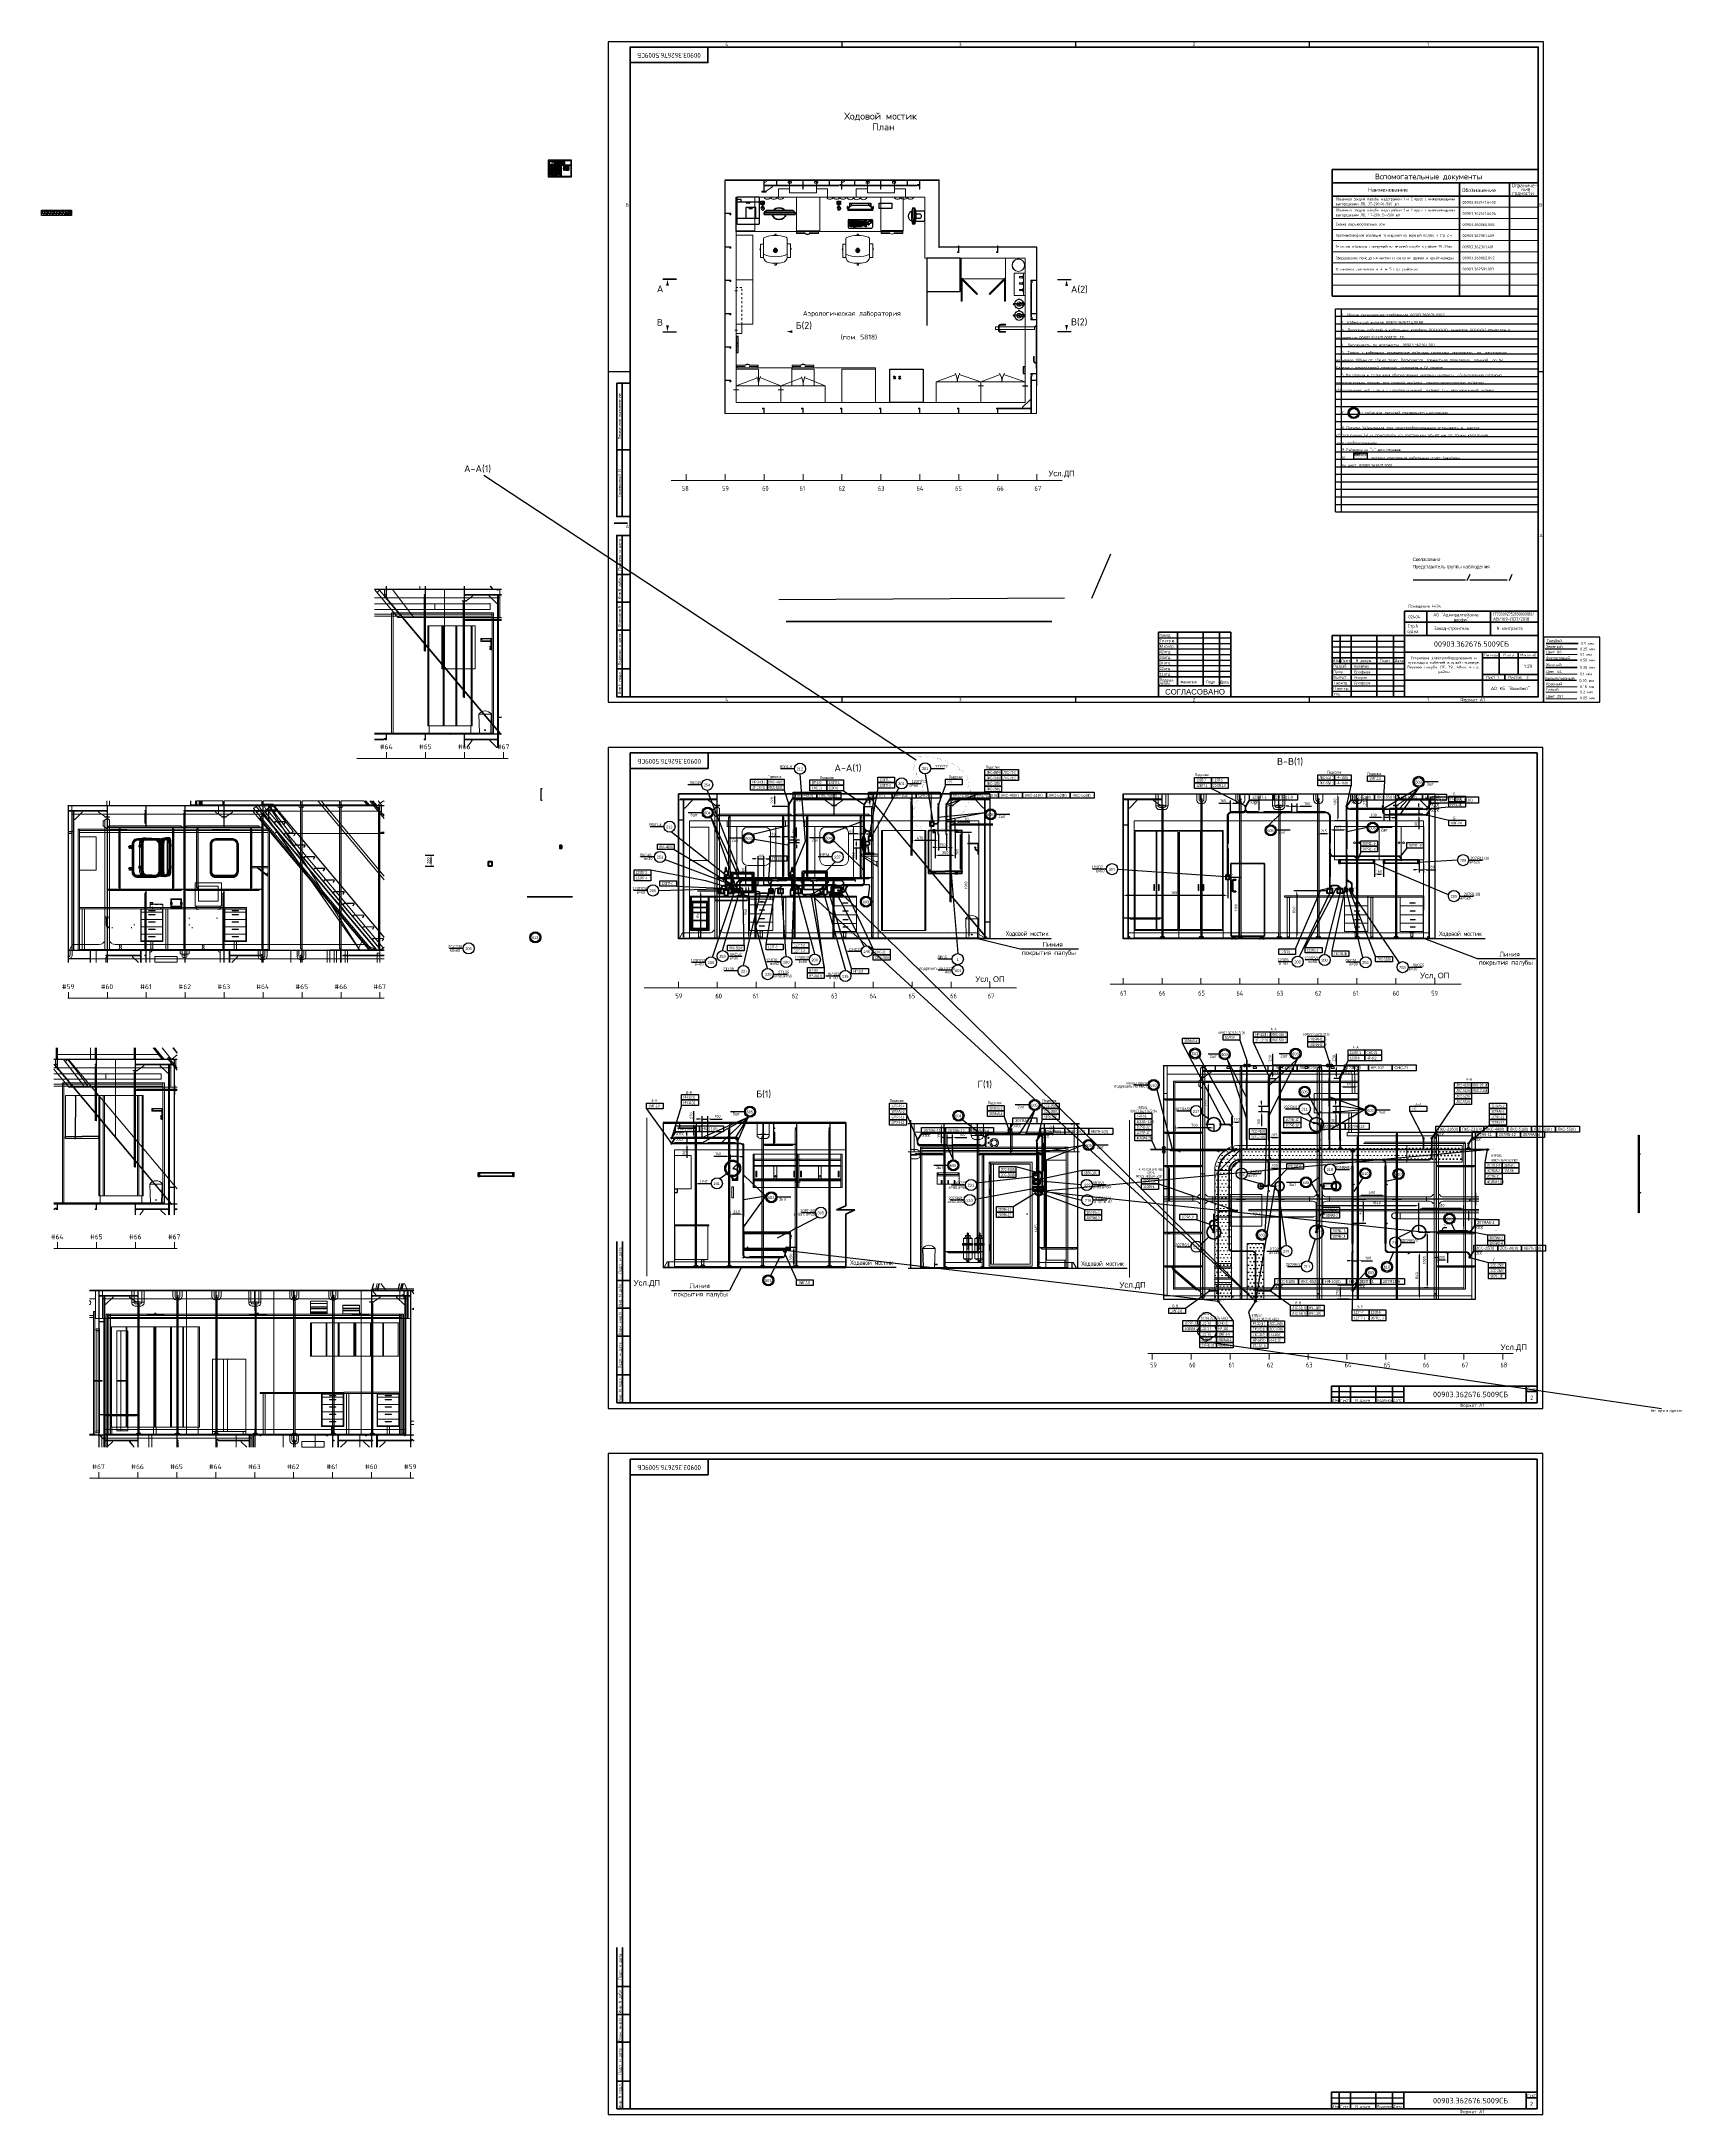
# Model space of a CAD drawing. Header units: millimetres. Extents: x -35117 to 70520, y -28859 to 27816.
# Drawn here: x -23346 to 6038, y -28859 to 8404 of the extents above; entities that cross this region are included whole.
import ezdxf
from ezdxf.enums import TextEntityAlignment as Align

# ---------------------------------------------------------------- set-up
doc = ezdxf.new("R2010")
doc.units = ezdxf.units.MM
for name, pattern in [('AVEVASOLID', [0]), ('CENTER', [2, 1.25, -0.25, 0.25, -0.25]), ('CONTINOUS', [2, 1, 1]), ('DASH', [0.5, 0.25, -0.25]), ('DASHED', [0.75, 0.5, -0.25]), ('DASHED2', [0.375, 0.25, -0.125]), ('Dashed_dotted', [19.428571, 13.714286, -2.857143, 0, -2.857143]), ('HIDDEN1', [1, 0.5, -0.5]), ('K5LT_THIN', [0]), ('PHANTOMX2', [5, 2.5, -0.5, 0.5, -0.5, 0.5, -0.5])]:
    doc.linetypes.add(name, pattern=pattern)
for name, color, linetype in [('-1', 7, 'Continuous'), ('-1102', 7, 'Continuous'), ('-1103', 7, 'Continuous'), ('-1109', 7, 'Continuous'), ('-1113', 7, 'Continuous'), ('-1114', 7, 'Continuous'), ('-1512', 7, 'Continuous'), ('-1513', 7, 'Continuous'), ('-1602', 7, 'Continuous'), ('1', 7, 'Continuous'), ('10001', 7, 'Continuous'), ('2', 7, 'Continuous'), ('3', 7, 'Continuous'), ('4', 7, 'Continuous'), ('5', 7, 'Continuous'), ('6', 6, 'Continuous'), ('7', 7, 'Continuous'), ('8', 7, 'Continuous'), ('9', 7, 'Continuous'), ('CABLE', 6, 'Continuous'), ('DIMENSION', 1, 'Continuous'), ('EQUIPMENT', 7, 'Continuous'), ('EQUIPMENT_31_22_34_otd', 54, 'Continuous'), ('FORM', 7, 'Continuous'), ('FURN', 4, 'Continuous'), ('Kabeli', 7, 'Continuous'), ('KabeliError', 7, 'Continuous'), ('MEAS1', 1, 'Continuous'), ('PIPE_VENT', 251, 'Continuous'), ('TABTON', 4, 'Continuous'), ('Выноски', 7, 'Continuous'), ('ВыноскиНаПолеЧертежа', 7, 'Continuous'), ('елый', 255, 'Continuous'), ('Насыщение', 7, 'Continuous'), ('ОЛЬГА', 7, 'Continuous'), ('Позиции', 1, 'Continuous'), ('ПозицииОборудования', 7, 'Continuous'), ('ТРАССЫскрытые', 7, 'Continuous'), ('Эл.слесарное насыщение', 7, 'Continuous'), ('ЭСН', 255, 'Continuous')]:
    doc.layers.add(name, color=color, linetype=linetype)
for name, color, linetype, lineweight in [('DRAW', 7, 'Continuous', 40), ('FORM1', 4, 'Continuous', 50), ('FORMAT', 7, 'Continuous', 15), ('Hull', 1, 'Continuous', 40), ('Other', 3, 'Continuous', 60), ('TEXT', 3, 'Continuous', 25), ('ТРАССЫ', 7, 'Continuous', 40)]:
    doc.layers.add(name, color=color, linetype=linetype, lineweight=lineweight)
doc.styles.add('AvevaTextStyle1', font='Simplex')
doc.styles.add('MONOTXT', font='monotxt', dxfattribs={"width": 0.8})
doc.styles.add('RUSS', font='russ')
doc.styles.add('SIMPLEX', font='simplex.shx', dxfattribs={"width": 0.9, "height": 50})
doc.styles.add('SIMPLEX_SHX0', font='simplex.shx', dxfattribs={"width": 0.85})
doc.styles.get("Standard").update_dxf_attribs({"font": 'arial.ttf'})
doc.styles.add('Standard1', font='simplex.shx', dxfattribs={"height": 2.5})
doc.styles.add('Style_GOST_type_B', font='GOST type B')
doc.styles.add('ГОСТ', font='simplex.shx', dxfattribs={"oblique": 15})
doc.dimstyles.new('ISO-25', dxfattribs={"dimtxt": 2.5, "dimasz": 2.5, "dimexe": 1.25, "dimexo": 0.625, "dimtad": 1, "dimtxsty": 'Standard', "dimcen": 2.5, "dimadec": 0, "dimazin": 0, "dimtfac": 1, "dimtmove": 0, "dimatfit": 3, "dimfxl": 1, "dimarcsym": 0})
doc.dimstyles.new('М_1-1', dxfattribs={"dimscale": 0, "dimtxt": 2.5, "dimasz": 2.5, "dimexe": 1.25, "dimexo": 0, "dimtad": 1, "dimdec": 0, "dimdsep": 46, "dimtxsty": 'Standard', "dimcen": 2.5, "dimclrd": 1, "dimclre": 1, "dimclrt": 3, "dimadec": 0, "dimazin": 0, "dimtfac": 1, "dimtdec": 0, "dimtmove": 0, "dimatfit": 3, "dimfxl": 1, "dimtolj": 1, "dimtzin": 0, "dimarcsym": 0})
doc.dimstyles.new('М_1-10', dxfattribs={"dimscale": 0, "dimtxt": 2.5, "dimasz": 2.5, "dimexe": 1.25, "dimexo": 0, "dimtad": 1, "dimdec": 0, "dimlfac": 10, "dimdsep": 46, "dimtxsty": 'Standard', "dimcen": 2.5, "dimclrd": 1, "dimclre": 1, "dimclrt": 3, "dimadec": 0, "dimazin": 0, "dimtfac": 1, "dimtdec": 0, "dimtmove": 0, "dimatfit": 3, "dimfxl": 1, "dimtolj": 1, "dimtzin": 0, "dimarcsym": 0})
doc.dimstyles.new('М_1-20', dxfattribs={"dimscale": 0, "dimtxt": 2.5, "dimasz": 2.5, "dimexe": 1.25, "dimexo": 0, "dimtad": 1, "dimdec": 0, "dimlfac": 20, "dimdsep": 46, "dimtxsty": 'Standard', "dimcen": 2.5, "dimclrd": 1, "dimclre": 1, "dimclrt": 3, "dimadec": 0, "dimazin": 0, "dimtfac": 1, "dimtdec": 0, "dimtmove": 0, "dimatfit": 3, "dimfxl": 1, "dimtolj": 1, "dimtzin": 0, "dimarcsym": 0})
doc.dimstyles.new('М_1-25', dxfattribs={"dimscale": 0, "dimtxt": 2.5, "dimasz": 2.5, "dimexe": 1.25, "dimexo": 0, "dimtad": 1, "dimdec": 0, "dimlfac": 25, "dimdsep": 46, "dimtxsty": 'Standard', "dimcen": 2.5, "dimclrd": 1, "dimclre": 1, "dimclrt": 3, "dimadec": 0, "dimazin": 0, "dimtfac": 1, "dimtdec": 0, "dimtmove": 0, "dimatfit": 3, "dimfxl": 1, "dimtolj": 1, "dimtzin": 0, "dimarcsym": 0})
doc.dimstyles.new('М_1-5', dxfattribs={"dimscale": 0, "dimtxt": 2.5, "dimasz": 2.5, "dimexe": 1.25, "dimexo": 0, "dimtad": 1, "dimdec": 0, "dimlfac": 5, "dimdsep": 46, "dimtxsty": 'Standard', "dimcen": 2.5, "dimclrd": 1, "dimclre": 1, "dimclrt": 3, "dimadec": 0, "dimazin": 0, "dimtfac": 1, "dimtdec": 0, "dimtmove": 0, "dimatfit": 3, "dimfxl": 1, "dimtolj": 1, "dimtzin": 0, "dimarcsym": 0})
doc.dimstyles.new('М_1-50', dxfattribs={"dimscale": 0, "dimtxt": 2.5, "dimasz": 2.5, "dimexe": 1.25, "dimexo": 0, "dimtad": 1, "dimdec": 0, "dimlfac": 50, "dimdsep": 46, "dimtxsty": 'Standard', "dimcen": 2.5, "dimclrd": 1, "dimclre": 1, "dimclrt": 3, "dimadec": 0, "dimazin": 0, "dimtfac": 1, "dimtdec": 0, "dimtmove": 0, "dimatfit": 3, "dimfxl": 1, "dimtolj": 1, "dimtzin": 0, "dimarcsym": 0})
doc.dimstyles.new('М_20 -1', dxfattribs={"dimscale": 0, "dimtxt": 50, "dimasz": 50, "dimexe": 50, "dimexo": 0, "dimgap": 25, "dimtad": 1, "dimdec": 0, "dimrnd": 5, "dimdsep": 46, "dimtxsty": 'SIMPLEX', "dimcen": 50, "dimclrd": 1, "dimclre": 1, "dimclrt": 3, "dimadec": 0, "dimazin": 0, "dimtfac": 1, "dimtdec": 0, "dimtmove": 0, "dimatfit": 3, "dimfxl": 1, "dimtolj": 1, "dimtzin": 0, "dimarcsym": 0})

# ---------------------------------------------------------------- blocks, each defined once
blk = doc.blocks.new('control panel')
at = {"color": 2, "ltscale": 0.34269}
for p, q in [((731.1, 160.8), (731.1, 163.5)), ((753, 163.3), (753, 160.6))]:
    blk.add_line(p, q, dxfattribs=at)
at = {"color": 2, "ltscale": 0.345853}
for p, q in [((731.1, 160.7), (731.1, 163.5)), ((753, 163.3), (753, 160.6))]:
    blk.add_line(p, q, dxfattribs=at)
at = {"color": 2, "ltscale": 0.006452}
for p, q in [((731.1, 163.5), (731.2, 163.5)), ((731.1, 160.6), (731.2, 160.5)), ((753, 163.5), (752.9, 163.5)), ((753, 160.6), (752.9, 160.5))]:
    blk.add_line(p, q, dxfattribs=at)
at = {"color": 2, "ltscale": 0.022343}
for p, q in [((731.1, 160.8), (731.1, 160.6)), ((753, 163.3), (753, 163.5))]:
    blk.add_line(p, q, dxfattribs=at)
at = {"color": 2, "ltscale": 0.022549}
for p, q in [((731.1, 160.7), (731.1, 160.6)), ((753, 163.3), (753, 163.5))]:
    blk.add_line(p, q, dxfattribs=at)
at = {"color": 2, "ltscale": 0.018822}
for p, q in [((731.2, 163.5), (731.3, 163.7)), ((752.9, 163.5), (752.9, 163.7)), ((752.9, 160.5), (752.9, 160.4))]:
    blk.add_line(p, q, dxfattribs=at)
at = {"color": 2, "ltscale": 0.348989}
for p, q in [((731.2, 163.5), (731.2, 160.7)), ((752.9, 160.5), (752.9, 163.3))]:
    blk.add_line(p, q, dxfattribs=at)
at = {"color": 2, "ltscale": 0.022754}
for p, q in [((731.2, 160.7), (731.2, 160.5)), ((752.9, 163.3), (752.9, 163.5))]:
    blk.add_line(p, q, dxfattribs=at)
at = {"color": 2, "ltscale": 0.018821}
blk.add_line((731.2, 160.5), (731.3, 160.4), dxfattribs=at)
at = {"color": 2, "ltscale": 0.006369}
blk.add_line((731.3, 163.7), (731.3, 163.7), dxfattribs=at)
at = {"color": 2, "ltscale": 0.004558}
for p, q in [((731.3, 163.7), (731.3, 163.7)), ((731.3, 160.4), (731.3, 160.4)), ((752.9, 160.4), (752.9, 160.4))]:
    blk.add_line(p, q, dxfattribs=at)
at = {"color": 2, "ltscale": 0.011691}
for p, q in [((731.3, 163.6), (731.3, 163.7)), ((731.3, 160.4), (731.3, 160.3))]:
    blk.add_line(p, q, dxfattribs=at)
at = {"color": 2, "ltscale": 0.011984}
for p, q in [((731.3, 163.7), (731.3, 163.6)), ((731.3, 160.5), (731.3, 160.4)), ((752.9, 163.6), (752.9, 163.7)), ((752.9, 160.4), (752.9, 160.5))]:
    blk.add_line(p, q, dxfattribs=at)
at = {"color": 2, "ltscale": 0.033295}
blk.add_line((731.3, 163.3), (731.3, 163.6), dxfattribs=at)
at = {"color": 2, "ltscale": 0.034127}
for p, q in [((731.3, 163.5), (731.3, 163.3)), ((752.9, 160.5), (752.9, 160.8))]:
    blk.add_line(p, q, dxfattribs=at)
at = {"color": 2, "ltscale": 0.049829}
for p, q in [((731.3, 162.8), (731.3, 163.2)), ((731.3, 160.9), (731.3, 161.3)), ((752.8, 163.2), (752.8, 162.8)), ((752.8, 161.3), (752.8, 160.9))]:
    blk.add_line(p, q, dxfattribs=at)
at = {"color": 2, "ltscale": 0.051075}
for p, q in [((731.3, 163.2), (731.3, 162.7)), ((731.3, 161.3), (731.3, 160.9)), ((752.9, 162.7), (752.9, 163.2)), ((752.9, 160.9), (752.9, 161.3))]:
    blk.add_line(p, q, dxfattribs=at)
at = {"color": 2, "ltscale": 0.060247}
for p, q in [((731.3, 162.6), (731.3, 162.1)), ((731.3, 161.9), (731.3, 161.5)), ((752.9, 162.1), (752.9, 162.6)), ((752.9, 161.5), (752.9, 161.9))]:
    blk.add_line(p, q, dxfattribs=at)
at = {"color": 2, "ltscale": 0.058777}
for p, q in [((731.3, 162.1), (731.3, 162.6)), ((731.3, 161.9), (731.3, 161.5)), ((752.8, 162.1), (752.8, 162.6)), ((752.8, 161.9), (752.8, 161.5))]:
    blk.add_line(p, q, dxfattribs=at)
at = {"color": 2, "ltscale": 0.002502}
for p, q in [((731.3, 162.6), (731.3, 162.6)), ((731.3, 161.5), (731.3, 161.5))]:
    blk.add_line(p, q, dxfattribs=at)
at = {"color": 2, "ltscale": 0.028601}
for p, q in [((731.3, 160.8), (731.3, 160.6)), ((752.9, 163.3), (752.9, 163.5))]:
    blk.add_line(p, q, dxfattribs=at)
at = {"color": 2, "ltscale": 0.028235}
for p, q in [((731.3, 160.5), (731.3, 160.8)), ((752.8, 163.5), (752.8, 163.3))]:
    blk.add_line(p, q, dxfattribs=at)
at = {"color": 2, "ltscale": 0.005526}
for p, q in [((731.3, 160.6), (731.3, 160.5)), ((752.9, 163.5), (752.9, 163.5))]:
    blk.add_line(p, q, dxfattribs=at)
at = {"color": 2, "ltscale": 0.00506}
blk.add_line((731.3, 160.5), (731.3, 160.5), dxfattribs=at)
at = {"color": 2, "ltscale": 0.001622}
blk.add_line((731.3, 160.4), (731.3, 160.4), dxfattribs=at)
at = {"color": 2, "ltscale": 0.006371}
blk.add_line((731.3, 160.4), (731.3, 160.4), dxfattribs=at)
at = {"color": 2}
for p, q in [((732.3, 156.6), (732.3, 160.7)), ((732.4, 156.6), (732.4, 160.7)), ((732.4, 155.4), (751.8, 155.4)), ((732.4, 155.3), (751.8, 155.3)), ((751.8, 155), (732.4, 155)), ((732.5, 170.7), (732.5, 157.2)), ((732.6, 157.2), (732.6, 170.7)), ((732.6, 170.7), (732.6, 157.2)), ((732.7, 159), (737.9, 159)), ((751.3, 159.4), (732.8, 159.4)), ((751.3, 159.4), (732.8, 159.4)), ((732.8, 159.1), (737.9, 159.1)), ((751.3, 156.1), (732.9, 156.1)), ((733.1, 156.9), (751.1, 156.9)), ((733.1, 156.8), (751.1, 156.8)), ((733.1, 156.7), (751.1, 156.7)), ((751.1, 156.7), (733.1, 156.7)), ((751.1, 156.7), (733.1, 156.7)), ((750.2, 160.3), (733.9, 160.3)), ((734, 170.8), (750.1, 170.8)), ((734, 170.5), (734, 160.4)), ((734, 170.5), (750.1, 170.5)), ((734, 170.5), (750.1, 170.5)), ((734, 170.5), (750.1, 170.5)), ((734, 170.5), (750.1, 170.5)), ((750.1, 160.4), (734, 160.4)), ((750.1, 160.4), (734, 160.4)), ((734.1, 171), (750.1, 171)), ((750, 171), (734.1, 171)), ((750, 171), (734.1, 171)), ((734.4, 170), (749.8, 170)), ((734.4, 160.7), (734.4, 170)), ((749.8, 160.7), (734.4, 160.7)), ((734.8, 156.2), (749.4, 156.2)), ((738.2, 159.1), (751.4, 159.1)), ((738.2, 159), (751.4, 159)), ((749.8, 170), (749.8, 160.7)), ((750.1, 170.5), (750.1, 160.4)), ((751.6, 157.2), (751.6, 170.7)), ((751.6, 170.7), (751.6, 157.2)), ((751.6, 170.7), (751.6, 157.2)), ((751.8, 160.7), (751.8, 156.6)), ((751.9, 160.7), (751.9, 156.6))]:
    blk.add_line(p, q, dxfattribs=at)
at = {"color": 2, "ltscale": 0.08607}
for p, q in [((732.3, 155.9), (732.3, 156.6)), ((751.9, 155.9), (751.9, 156.6))]:
    blk.add_line(p, q, dxfattribs=at)
at = {"color": 2, "ltscale": 0.078341}
for p, q in [((732.3, 155.3), (732.3, 155.9)), ((732.4, 155.4), (732.4, 156)), ((751.8, 156), (751.8, 155.4)), ((751.9, 155.9), (751.9, 155.3))]:
    blk.add_line(p, q, dxfattribs=at)
at = {"color": 2, "ltscale": 0.029313}
for p, q in [((732.3, 155.3), (732.3, 155)), ((751.9, 155), (751.9, 155.3))]:
    blk.add_line(p, q, dxfattribs=at)
at = {"color": 2, "ltscale": 0.0125}
for p, q in [((732.3, 155), (732.4, 155)), ((751.9, 155), (751.8, 155))]:
    blk.add_line(p, q, dxfattribs=at)
at = {"color": 2, "ltscale": 0.000553}
for p, q in [((732.4, 163.8), (732.4, 163.8)), ((737.6, 159.6), (737.6, 159.6))]:
    blk.add_line(p, q, dxfattribs=at)
at = {"color": 2, "ltscale": 0.017127}
for p, q in [((732.4, 163.8), (732.4, 163.7)), ((751.8, 163.7), (751.8, 163.8))]:
    blk.add_line(p, q, dxfattribs=at)
at = {"color": 2, "ltscale": 0.024583}
blk.add_line((732.4, 163.7), (732.4, 163.8), dxfattribs=at)
at = {"color": 2, "ltscale": 0.048774}
blk.add_line((732.4, 163.7), (732.4, 163.3), dxfattribs=at)
at = {"color": 2, "ltscale": 0.351181}
blk.add_line((732.4, 163.7), (732.4, 160.8), dxfattribs=at)
at = {"color": 2, "ltscale": 0.01185}
for p, q in [((732.5, 163.6), (732.4, 163.7)), ((751.6, 163.6), (751.7, 163.7))]:
    blk.add_line(p, q, dxfattribs=at)
at = {"color": 2, "ltscale": 0.072995}
for p, q in [((732.4, 163.3), (732.4, 162.7)), ((751.8, 162.7), (751.8, 163.3))]:
    blk.add_line(p, q, dxfattribs=at)
at = {"color": 2, "ltscale": 0.086104}
for p, q in [((732.4, 162.7), (732.4, 162)), ((732.4, 162), (732.4, 161.3)), ((751.8, 162), (751.8, 162.7)), ((751.8, 161.3), (751.8, 162))]:
    blk.add_line(p, q, dxfattribs=at)
at = {"color": 2, "ltscale": 0.063527}
blk.add_line((732.4, 161.3), (732.4, 160.8), dxfattribs=at)
at = {"color": 2, "ltscale": 0.000276}
blk.add_line((732.4, 160.8), (732.4, 160.8), dxfattribs=at)
at = {"color": 2, "ltscale": 0.01071}
for p, q in [((732.4, 160.8), (732.4, 160.8)), ((751.7, 160.8), (751.8, 160.8))]:
    blk.add_line(p, q, dxfattribs=at)
at = {"color": 2, "ltscale": 0.002698}
for p, q in [((732.4, 160.7), (732.5, 160.7)), ((751.7, 160.7), (751.7, 160.7))]:
    blk.add_line(p, q, dxfattribs=at)
at = {"color": 2, "ltscale": 0.010716}
for p, q in [((732.4, 160.7), (732.4, 160.7)), ((751.7, 160.7), (751.8, 160.7))]:
    blk.add_line(p, q, dxfattribs=at)
at = {"color": 2, "ltscale": 0.0375}
for p, q in [((732.4, 156.6), (732.7, 156.6)), ((732.4, 156), (732.7, 156)), ((751.5, 156.6), (751.8, 156.6)), ((751.5, 156), (751.8, 156))]:
    blk.add_line(p, q, dxfattribs=at)
at = {"color": 2, "ltscale": 0.071725}
for p, q in [((732.4, 156), (732.4, 156.6)), ((732.7, 156), (732.7, 156.6)), ((751.5, 156), (751.5, 156.6)), ((751.8, 156), (751.8, 156.6))]:
    blk.add_line(p, q, dxfattribs=at)
at = {"color": 2, "ltscale": 0.011092}
for p, q in [((732.4, 155.3), (732.4, 155.4)), ((751.8, 155.3), (751.8, 155.4))]:
    blk.add_line(p, q, dxfattribs=at)
at = {"color": 2, "ltscale": 0.029967}
for p, q in [((732.4, 155.3), (732.4, 155)), ((751.8, 155), (751.8, 155.3))]:
    blk.add_line(p, q, dxfattribs=at)
at = {"color": 2, "ltscale": 0.00375}
for p, q in [((732.5, 170.7), (732.6, 170.7)), ((732.5, 157.2), (732.6, 157.2)), ((733.1, 171.2), (733.1, 171.2)), ((733.1, 156.7), (733.1, 156.7)), ((734, 171.2), (734, 171.2)), ((734.1, 171.1), (734.1, 171.1)), ((734.1, 171), (734.1, 171)), ((734.1, 171), (734.1, 171)), ((750, 171.1), (750, 171.1)), ((750, 171), (750, 171)), ((750, 171), (750, 171)), ((750.1, 171.2), (750.1, 171.2)), ((751.1, 171.2), (751.1, 171.2)), ((751.1, 156.7), (751.1, 156.7)), ((751.6, 170.7), (751.6, 170.7)), ((751.6, 157.2), (751.6, 157.2))]:
    blk.add_line(p, q, dxfattribs=at)
at = {"color": 2, "ltscale": 0.001032}
for p, q in [((732.5, 160.8), (732.5, 160.7)), ((751.6, 160.8), (751.6, 160.7))]:
    blk.add_line(p, q, dxfattribs=at)
at = {"color": 2, "ltscale": 0.018994}
for p, q in [((732.7, 170.7), (732.6, 170.7)), ((751.4, 170.7), (751.6, 170.7))]:
    blk.add_line(p, q, dxfattribs=at)
at = {"color": 2, "ltscale": 0.222497}
for p, q in [((732.6, 159), (732.6, 157.2)), ((732.7, 159), (732.7, 157.2)), ((751.4, 159), (751.4, 157.2)), ((751.5, 159), (751.5, 157.2))]:
    blk.add_line(p, q, dxfattribs=at)
at = {"color": 2, "ltscale": 0.012453}
for p, q in [((732.6, 159), (732.7, 159)), ((732.6, 157.2), (732.7, 157.2))]:
    blk.add_line(p, q, dxfattribs=at)
at = {"color": 2, "ltscale": 0.009938}
for p, q in [((732.6, 157.2), (732.6, 157.2)), ((733.1, 156.8), (733.1, 156.7)), ((751.1, 156.8), (751.1, 156.7)), ((751.5, 157.2), (751.6, 157.2))]:
    blk.add_line(p, q, dxfattribs=at)
at = {"color": 2, "ltscale": 0.031464}
for p, q in [((732.7, 159.4), (732.7, 159.2)), ((751.3, 159.4), (751.4, 159.1)), ((751.4, 159.4), (751.5, 159.2))]:
    blk.add_line(p, q, dxfattribs=at)
at = {"color": 2, "ltscale": 0.040412}
blk.add_line((732.7, 156.6), (732.7, 156.9), dxfattribs=at)
at = {"color": 2, "ltscale": 0.031465}
blk.add_line((732.8, 159.4), (732.8, 159.1), dxfattribs=at)
at = {"color": 2, "ltscale": 0.011017}
for p, q in [((732.8, 159.4), (732.8, 159.4)), ((751.3, 159.4), (751.3, 159.4))]:
    blk.add_line(p, q, dxfattribs=at)
at = {"color": 2, "ltscale": 0.026661}
for p, q in [((732.8, 156.6), (732.8, 156.8)), ((751.4, 156.8), (751.4, 156.6))]:
    blk.add_line(p, q, dxfattribs=at)
at = {"color": 2, "ltscale": 0.043712}
for p, q in [((732.8, 156.2), (732.8, 156.6)), ((751.4, 156.2), (751.4, 156.6))]:
    blk.add_line(p, q, dxfattribs=at)
at = {"color": 2, "ltscale": 0.048731}
blk.add_line((732.9, 156.7), (732.9, 156.4), dxfattribs=at)
at = {"color": 2, "ltscale": 0.001518}
for p, q in [((732.9, 156.4), (732.9, 156.4)), ((732.9, 156.2), (732.9, 156.2))]:
    blk.add_line(p, q, dxfattribs=at)
at = {"color": 2, "ltscale": 0.118525}
for p, q in [((732.9, 156.4), (733.8, 156.4)), ((751.3, 156.4), (750.3, 156.4))]:
    blk.add_line(p, q, dxfattribs=at)
at = {"color": 2, "ltscale": 0.035982}
blk.add_line((733.2, 156.2), (732.9, 156.2), dxfattribs=at)
at = {"color": 2, "ltscale": 0.011893}
for p, q in [((732.9, 156.1), (732.9, 156.2)), ((751.3, 156.1), (751.3, 156.2))]:
    blk.add_line(p, q, dxfattribs=at)
at = {"color": 2, "ltscale": 0.018843}
for p, q in [((733.1, 171), (733.1, 171.2)), ((751.1, 171), (751.1, 171.2))]:
    blk.add_line(p, q, dxfattribs=at)
at = {"color": 2, "ltscale": 0.115665}
for p, q in [((733.1, 171.2), (734, 171.2)), ((750.1, 171.2), (751.1, 171.2))]:
    blk.add_line(p, q, dxfattribs=at)
at = {"color": 2, "ltscale": 0.115625}
for p, q in [((733.1, 171.2), (734, 171.2)), ((733.1, 171.2), (734, 171.2)), ((750.1, 171.2), (751.1, 171.2)), ((750.1, 171.2), (751.1, 171.2))]:
    blk.add_line(p, q, dxfattribs=at)
at = {"color": 2, "ltscale": 0.104377}
for p, q in [((733.1, 171), (733.9, 171)), ((733.1, 170.9), (733.9, 170.9)), ((750.2, 171), (751.1, 171)), ((750.2, 170.9), (751.1, 170.9))]:
    blk.add_line(p, q, dxfattribs=at)
at = {"color": 2, "ltscale": 0.011746}
for p, q in [((733.1, 170.9), (733.1, 171)), ((733.9, 170.9), (733.9, 171)), ((750.2, 170.9), (750.2, 171)), ((751.1, 170.9), (751.1, 171))]:
    blk.add_line(p, q, dxfattribs=at)
at = {"color": 2, "ltscale": 0.012452}
for p, q in [((733.1, 156.8), (733.1, 156.9)), ((751.1, 156.8), (751.1, 156.9)), ((751.5, 159), (751.4, 159)), ((751.5, 157.2), (751.4, 157.2))]:
    blk.add_line(p, q, dxfattribs=at)
at = {"color": 2, "ltscale": 0.2}
for p, q in [((733.2, 156.2), (734.8, 156.2)), ((749.4, 156.2), (751, 156.2))]:
    blk.add_line(p, q, dxfattribs=at)
at = {"color": 2, "ltscale": 0.050406}
for p, q in [((733.6, 156.7), (733.8, 156.4)), ((750.5, 156.7), (750.3, 156.4))]:
    blk.add_line(p, q, dxfattribs=at)
at = {"color": 2, "ltscale": 0.060622}
for p, q in [((733.7, 156.7), (734, 156.3)), ((750.4, 156.7), (750.1, 156.3))]:
    blk.add_line(p, q, dxfattribs=at)
at = {"color": 2, "ltscale": 0.021965}
for p, q in [((734, 171.2), (733.9, 171)), ((750.1, 171.2), (750.2, 171))]:
    blk.add_line(p, q, dxfattribs=at)
at = {"color": 2, "ltscale": 0.021921}
for p, q in [((734.1, 171.1), (734, 170.9)), ((750, 171.1), (750.1, 170.9))]:
    blk.add_line(p, q, dxfattribs=at)
at = {"color": 2, "ltscale": 0.016834}
for p, q in [((734.1, 171), (734, 170.9)), ((750, 171), (750.1, 170.9))]:
    blk.add_line(p, q, dxfattribs=at)
at = {"color": 2, "ltscale": 5.8e-05}
for p, q in [((734, 160.4), (734, 160.4)), ((750.1, 160.4), (750.1, 160.4))]:
    blk.add_line(p, q, dxfattribs=at)
at = {"color": 2, "ltscale": 0.001056}
for p, q in [((734, 160.4), (734, 160.4)), ((750.1, 160.4), (750.1, 160.4))]:
    blk.add_line(p, q, dxfattribs=at)
at = {"color": 2, "ltscale": 0.013924}
blk.add_line((734.1, 159.8), (734, 159.8), dxfattribs=at)
at = {"color": 2, "ltscale": 0.006727}
blk.add_line((734, 159.7), (734, 159.8), dxfattribs=at)
at = {"color": 2, "ltscale": 0.00751}
for p, q in [((734.1, 171.1), (734.1, 171)), ((750, 171), (750, 171.1))]:
    blk.add_line(p, q, dxfattribs=at)
at = {"color": 2, "ltscale": 0.00625}
for p, q in [((734.1, 171), (734.1, 171.1)), ((734.1, 171), (734.1, 171.1)), ((750, 171), (750, 171.1)), ((750, 171), (750, 171.1))]:
    blk.add_line(p, q, dxfattribs=at)
at = {"color": 2, "ltscale": 0.004615}
blk.add_line((734.1, 159.8), (734.1, 159.8), dxfattribs=at)
at = {"color": 2, "ltscale": 0.106166}
for p, q in [((734.1, 155), (735, 155)), ((749.1, 155), (750, 155))]:
    blk.add_line(p, q, dxfattribs=at)
at = {"color": 2, "ltscale": 0.001338}
for p, q in [((734.1, 155), (734.1, 155)), ((734.1, 155), (734.1, 155)), ((735, 155), (735, 155)), ((749.1, 155), (749.1, 155)), ((749.1, 155), (749.1, 155)), ((750, 155), (750, 155))]:
    blk.add_line(p, q, dxfattribs=at)
at = {"color": 2, "ltscale": 0.106072}
blk.add_line((734.1, 155), (735, 155), dxfattribs=at)
at = {"color": 2, "ltscale": 0.103574}
for p, q in [((734.1, 155), (735, 155)), ((749.1, 155), (750, 155))]:
    blk.add_line(p, q, dxfattribs=at)
at = {"color": 2, "ltscale": 0.013454}
blk.add_line((734.2, 160), (734.3, 160), dxfattribs=at)
at = {"color": 2, "ltscale": 0.003363}
blk.add_line((734.2, 160), (734.2, 160), dxfattribs=at)
at = {"color": 2, "ltscale": 0.063563}
blk.add_line((734.3, 159.6), (734.4, 160.1), dxfattribs=at)
at = {"color": 2, "ltscale": 0.005632}
blk.add_line((734.3, 160), (734.3, 160), dxfattribs=at)
at = {"color": 2, "ltscale": 0.014393}
for p, q in [((734.4, 159.6), (734.3, 159.6)), ((734.7, 160.1), (734.8, 160.1)), ((734.7, 159.6), (734.8, 159.6)), ((734.9, 160.1), (735, 160.1)), ((735.6, 159.6), (735.5, 159.6))]:
    blk.add_line(p, q, dxfattribs=at)
at = {"color": 2, "ltscale": 0.019086}
blk.add_line((734.4, 160.1), (734.6, 160.1), dxfattribs=at)
at = {"color": 2, "ltscale": 0.011207}
blk.add_line((734.4, 159.6), (734.4, 159.7), dxfattribs=at)
at = {"color": 2, "ltscale": 0.010091}
blk.add_line((734.4, 159.7), (734.5, 159.7), dxfattribs=at)
at = {"color": 2, "ltscale": 0.030805}
blk.add_line((734.5, 160.1), (734.5, 159.8), dxfattribs=at)
at = {"color": 2, "ltscale": 0.000156}
for p, q in [((734.5, 160.1), (734.5, 160.1)), ((735.7, 159.9), (735.7, 159.9))]:
    blk.add_line(p, q, dxfattribs=at)
at = {"color": 2, "ltscale": 0.030769}
blk.add_line((734.5, 160.1), (734.5, 159.8), dxfattribs=at)
at = {"color": 2, "ltscale": 0.007197}
blk.add_line((734.5, 159.8), (734.5, 159.8), dxfattribs=at)
at = {"color": 2, "ltscale": 0.011187}
blk.add_line((734.5, 159.7), (734.5, 159.6), dxfattribs=at)
at = {"color": 2, "ltscale": 0.015097}
blk.add_line((734.7, 159.6), (734.5, 159.6), dxfattribs=at)
at = {"color": 2, "ltscale": 0.063592}
blk.add_line((734.6, 160.1), (734.7, 159.6), dxfattribs=at)
at = {"color": 2, "ltscale": 0.0625}
for p, q in [((734.7, 160.1), (734.7, 159.6)), ((734.8, 159.6), (734.8, 160.1)), ((734.9, 160.1), (734.9, 159.6)), ((735.5, 159.6), (735.5, 160.1))]:
    blk.add_line(p, q, dxfattribs=at)
at = {"color": 2, "ltscale": 0.030038}
blk.add_line((734.9, 159.6), (735.1, 159.6), dxfattribs=at)
at = {"color": 2, "ltscale": 0.050454}
blk.add_line((735, 159.7), (735, 160.1), dxfattribs=at)
at = {"color": 2, "ltscale": 0.015645}
blk.add_line((735.1, 159.7), (735, 159.7), dxfattribs=at)
at = {"color": 2, "ltscale": 0.012046}
blk.add_line((735.1, 159.7), (735.1, 159.6), dxfattribs=at)
at = {"color": 2, "ltscale": 0.028395}
for p, q in [((735.2, 160), (735.2, 159.8)), ((735.5, 160), (735.5, 159.8))]:
    blk.add_line(p, q, dxfattribs=at)
at = {"color": 2, "ltscale": 0.030898}
for p, q in [((735.3, 160), (735.3, 159.8)), ((735.3, 159.8), (735.3, 160))]:
    blk.add_line(p, q, dxfattribs=at)
at = {"color": 2, "ltscale": 0.019008}
blk.add_line((735.5, 160.1), (735.7, 160.1), dxfattribs=at)
at = {"color": 2, "ltscale": 0.014237}
for p, q in [((735.6, 159.9), (735.6, 160)), ((735.8, 159.6), (735.7, 159.6))]:
    blk.add_line(p, q, dxfattribs=at)
at = {"color": 2, "ltscale": 0.002816}
for p, q in [((735.6, 160), (735.6, 160)), ((736.7, 159.8), (736.7, 159.8)), ((737.8, 159.8), (737.8, 159.8))]:
    blk.add_line(p, q, dxfattribs=at)
at = {"color": 2, "ltscale": 0.00352}
blk.add_line((735.7, 159.9), (735.6, 159.9), dxfattribs=at)
at = {"color": 2, "ltscale": 0.026987}
blk.add_line((735.6, 159.6), (735.6, 159.8), dxfattribs=at)
at = {"color": 2, "ltscale": 0.00266}
for p, q in [((735.6, 159.8), (735.6, 159.8)), ((736.2, 159.8), (736.2, 159.8))]:
    blk.add_line(p, q, dxfattribs=at)
at = {"color": 2, "ltscale": 0.010012}
blk.add_line((735.7, 159.7), (735.7, 159.8), dxfattribs=at)
at = {"color": 2, "ltscale": 0.011029}
blk.add_line((735.8, 159.8), (735.8, 159.7), dxfattribs=at)
at = {"color": 2, "ltscale": 0.001577}
blk.add_line((736.3, 160.1), (736.2, 160.1), dxfattribs=at)
at = {"color": 2, "ltscale": 0.001124}
for p, q in [((736.2, 160.1), (736.2, 160.1)), ((738, 159.7), (738, 159.7))]:
    blk.add_line(p, q, dxfattribs=at)
at = {"color": 2, "ltscale": 0.002842}
blk.add_line((736.2, 160.1), (736.2, 160.1), dxfattribs=at)
at = {"color": 2, "ltscale": 0.002889}
blk.add_line((736.2, 160.1), (736.2, 160.1), dxfattribs=at)
at = {"color": 2, "ltscale": 0.004723}
blk.add_line((736.2, 160.1), (736.2, 160.1), dxfattribs=at)
at = {"color": 2, "ltscale": 0.004849}
blk.add_line((736.2, 160.1), (736.2, 160.1), dxfattribs=at)
at = {"color": 2, "ltscale": 0.004377}
blk.add_line((736.2, 160), (736.2, 160.1), dxfattribs=at)
at = {"color": 2, "ltscale": 0.003746}
blk.add_line((736.3, 160), (736.2, 160.1), dxfattribs=at)
at = {"color": 2, "ltscale": 0.001985}
blk.add_line((736.2, 160.1), (736.2, 160.1), dxfattribs=at)
at = {"color": 2, "ltscale": 0.00153}
blk.add_line((736.2, 160), (736.2, 160.1), dxfattribs=at)
at = {"color": 2, "ltscale": 0.002647}
blk.add_line((736.2, 160), (736.2, 160.1), dxfattribs=at)
at = {"color": 2, "ltscale": 0.002496}
blk.add_line((736.2, 160.1), (736.2, 160.1), dxfattribs=at)
at = {"color": 2, "ltscale": 0.002235}
blk.add_line((736.2, 160.1), (736.2, 160.1), dxfattribs=at)
at = {"color": 2, "ltscale": 0.002226}
blk.add_line((736.2, 160.1), (736.2, 160.1), dxfattribs=at)
at = {"color": 2, "ltscale": 0.001329}
blk.add_line((736.2, 160.1), (736.2, 160.1), dxfattribs=at)
at = {"color": 2, "ltscale": 0.001055}
for p, q in [((736.3, 160.1), (736.2, 160.1)), ((737.6, 159.8), (737.6, 159.8))]:
    blk.add_line(p, q, dxfattribs=at)
at = {"color": 2, "ltscale": 0.001462}
blk.add_line((736.2, 159.9), (736.3, 160), dxfattribs=at)
at = {"color": 2, "ltscale": 0.001709}
blk.add_line((736.2, 159.9), (736.2, 160), dxfattribs=at)
at = {"color": 2, "ltscale": 0.001833}
for p, q in [((736.2, 160), (736.2, 160)), ((736.3, 160), (736.3, 160))]:
    blk.add_line(p, q, dxfattribs=at)
at = {"color": 2, "ltscale": 0.002034}
for p, q in [((736.2, 160), (736.2, 160)), ((736.6, 159.7), (736.6, 159.7)), ((737.8, 159.7), (737.8, 159.7))]:
    blk.add_line(p, q, dxfattribs=at)
at = {"color": 2, "ltscale": 0.002193}
for p, q in [((736.2, 160), (736.2, 160)), ((736.3, 159.7), (736.3, 159.7))]:
    blk.add_line(p, q, dxfattribs=at)
at = {"color": 2, "ltscale": 0.001726}
blk.add_line((736.2, 160), (736.2, 160), dxfattribs=at)
at = {"color": 2, "ltscale": 0.001545}
blk.add_line((736.2, 160), (736.2, 160), dxfattribs=at)
at = {"color": 2, "ltscale": 0.001488}
blk.add_line((736.2, 160), (736.2, 160), dxfattribs=at)
at = {"color": 2, "ltscale": 0.001367}
for p, q in [((736.2, 160), (736.2, 160)), ((738, 159.8), (738, 159.8))]:
    blk.add_line(p, q, dxfattribs=at)
at = {"color": 2, "ltscale": 0.001459}
blk.add_line((736.3, 160), (736.2, 160), dxfattribs=at)
at = {"color": 2, "ltscale": 0.002521}
blk.add_line((736.2, 160), (736.2, 160), dxfattribs=at)
at = {"color": 2, "ltscale": 0.002518}
for p, q in [((736.2, 160), (736.2, 160)), ((736.2, 159.9), (736.2, 159.9))]:
    blk.add_line(p, q, dxfattribs=at)
at = {"color": 2, "ltscale": 0.004585}
blk.add_line((736.2, 159.9), (736.2, 160), dxfattribs=at)
at = {"color": 2, "ltscale": 0.001223}
for p, q in [((736.2, 160), (736.2, 160)), ((737.6, 159.8), (737.6, 159.8))]:
    blk.add_line(p, q, dxfattribs=at)
at = {"color": 2, "ltscale": 0.00104}
blk.add_line((736.2, 160), (736.2, 160), dxfattribs=at)
at = {"color": 2, "ltscale": 0.000109}
blk.add_line((736.2, 160), (736.2, 160), dxfattribs=at)
at = {"color": 2, "ltscale": 0.001456}
for p, q in [((736.2, 159.9), (736.2, 159.9)), ((737.6, 159.7), (737.6, 159.7))]:
    blk.add_line(p, q, dxfattribs=at)
at = {"color": 2, "ltscale": 0.001774}
blk.add_line((736.2, 159.9), (736.2, 159.9), dxfattribs=at)
at = {"color": 2, "ltscale": 0.004293}
blk.add_line((736.2, 159.9), (736.2, 159.9), dxfattribs=at)
at = {"color": 2, "ltscale": 0.002579}
for p, q in [((736.2, 159.9), (736.2, 159.9)), ((737, 159.8), (737.1, 159.8)), ((737.1, 159.8), (737.1, 159.8))]:
    blk.add_line(p, q, dxfattribs=at)
at = {"color": 2, "ltscale": 0.002551}
blk.add_line((736.2, 159.9), (736.2, 159.9), dxfattribs=at)
at = {"color": 2, "ltscale": 0.00367}
for p, q in [((736.2, 159.9), (736.3, 159.9)), ((737.9, 159.7), (737.9, 159.8))]:
    blk.add_line(p, q, dxfattribs=at)
at = {"color": 2, "ltscale": 0.002473}
blk.add_line((736.2, 159.9), (736.3, 159.9), dxfattribs=at)
at = {"color": 2, "ltscale": 0.004869}
blk.add_line((736.2, 159.8), (736.2, 159.9), dxfattribs=at)
at = {"color": 2, "ltscale": 0.005266}
blk.add_line((736.2, 159.8), (736.2, 159.8), dxfattribs=at)
at = {"color": 2, "ltscale": 0.003172}
blk.add_line((736.2, 159.8), (736.2, 159.8), dxfattribs=at)
at = {"color": 2, "ltscale": 0.003216}
blk.add_line((736.2, 159.7), (736.2, 159.8), dxfattribs=at)
at = {"color": 2, "ltscale": 0.004845}
blk.add_line((736.2, 159.7), (736.2, 159.8), dxfattribs=at)
at = {"color": 2, "ltscale": 0.003376}
blk.add_line((736.2, 159.8), (736.2, 159.8), dxfattribs=at)
at = {"color": 2, "ltscale": 0.002244}
blk.add_line((736.2, 159.8), (736.3, 159.8), dxfattribs=at)
at = {"color": 2, "ltscale": 0.003134}
blk.add_line((736.2, 159.7), (736.2, 159.7), dxfattribs=at)
at = {"color": 2, "ltscale": 0.003166}
blk.add_line((736.2, 159.7), (736.2, 159.7), dxfattribs=at)
at = {"color": 2, "ltscale": 0.005213}
blk.add_line((736.2, 159.7), (736.2, 159.7), dxfattribs=at)
at = {"color": 2, "ltscale": 0.004815}
blk.add_line((736.2, 159.6), (736.2, 159.7), dxfattribs=at)
at = {"color": 2, "ltscale": 0.003188}
blk.add_line((736.3, 159.7), (736.2, 159.7), dxfattribs=at)
at = {"color": 2, "ltscale": 0.002953}
blk.add_line((736.2, 159.7), (736.2, 159.7), dxfattribs=at)
at = {"color": 2, "ltscale": 0.003245}
blk.add_line((736.2, 159.7), (736.2, 159.7), dxfattribs=at)
at = {"color": 2, "ltscale": 0.003539}
blk.add_line((736.2, 159.7), (736.2, 159.7), dxfattribs=at)
at = {"color": 2, "ltscale": 0.002556}
for p, q in [((736.2, 159.6), (736.2, 159.6)), ((736.9, 159.8), (736.9, 159.8))]:
    blk.add_line(p, q, dxfattribs=at)
at = {"color": 2, "ltscale": 0.002525}
for p, q in [((736.3, 159.6), (736.2, 159.6)), ((737.4, 159.8), (737.4, 159.8))]:
    blk.add_line(p, q, dxfattribs=at)
at = {"color": 2, "ltscale": 0.003892}
for p, q in [((736.3, 160.1), (736.4, 160.1)), ((736.4, 159.9), (736.3, 159.9)), ((736.5, 160.1), (736.4, 160.1)), ((736.4, 159.9), (736.5, 159.9)), ((736.5, 160.1), (736.5, 160.1)), ((736.5, 159.9), (736.5, 159.9)), ((736.6, 160.1), (736.6, 160.1)), ((736.6, 159.9), (736.6, 159.9))]:
    blk.add_line(p, q, dxfattribs=at)
at = {"color": 2, "ltscale": 0.004652}
for p, q in [((736.3, 160.1), (736.3, 160.1)), ((736.5, 160.1), (736.5, 160.1)), ((736.5, 160.1), (736.5, 160.1)), ((736.5, 159.9), (736.5, 160)), ((736.6, 160.1), (736.6, 160.1)), ((736.6, 159.9), (736.6, 160))]:
    blk.add_line(p, q, dxfattribs=at)
at = {"color": 2, "ltscale": 0.003105}
for p, q in [((736.3, 160), (736.3, 160.1)), ((736.3, 160), (736.3, 160)), ((736.5, 160), (736.5, 160.1)), ((736.5, 160), (736.5, 160))]:
    blk.add_line(p, q, dxfattribs=at)
at = {"color": 2, "ltscale": 0.002591}
for p, q in [((736.3, 160.1), (736.3, 160.1)), ((736.6, 159.8), (736.6, 159.8)), ((736.6, 159.7), (736.6, 159.7)), ((736.9, 159.7), (736.9, 159.7)), ((737.5, 159.7), (737.6, 159.7))]:
    blk.add_line(p, q, dxfattribs=at)
at = {"color": 2, "ltscale": 0.001896}
blk.add_line((736.3, 160.1), (736.3, 160.1), dxfattribs=at)
at = {"color": 2, "ltscale": 0.001358}
blk.add_line((736.3, 160.1), (736.3, 160.1), dxfattribs=at)
at = {"color": 2, "ltscale": 0.001234}
blk.add_line((736.3, 160.1), (736.3, 160.1), dxfattribs=at)
at = {"color": 2, "ltscale": 0.001395}
blk.add_line((736.3, 160.1), (736.3, 160.1), dxfattribs=at)
at = {"color": 2, "ltscale": 0.001512}
blk.add_line((736.3, 160.1), (736.3, 160.1), dxfattribs=at)
at = {"color": 2, "ltscale": 0.001675}
blk.add_line((736.3, 160.1), (736.3, 160.1), dxfattribs=at)
at = {"color": 2, "ltscale": 0.001052}
blk.add_line((736.3, 160.1), (736.3, 160.1), dxfattribs=at)
at = {"color": 2, "ltscale": 0.001078}
blk.add_line((736.3, 160.1), (736.3, 160.1), dxfattribs=at)
at = {"color": 2, "ltscale": 0.002668}
for p, q in [((736.3, 160.1), (736.3, 160.1)), ((736.6, 159.6), (736.6, 159.6)), ((736.7, 160), (736.7, 160)), ((736.7, 160), (736.7, 160)), ((736.7, 159.6), (736.7, 159.6)), ((736.8, 159.9), (736.8, 159.9)), ((736.8, 159.8), (736.8, 159.8)), ((736.9, 159.6), (736.9, 159.6)), ((737, 159.8), (737, 159.8)), ((737.2, 159.9), (737.2, 159.9)), ((737.2, 159.9), (737.2, 159.9)), ((737.2, 159.6), (737.2, 159.6)), ((737.4, 159.8), (737.4, 159.8)), ((737.8, 159.6), (737.9, 159.6)), ((738.1, 159.9), (738.1, 159.9)), ((738.1, 159.9), (738.1, 159.9)), ((738.1, 159.6), (738.1, 159.6))]:
    blk.add_line(p, q, dxfattribs=at)
at = {"color": 2, "ltscale": 0.003147}
for p, q in [((736.3, 160), (736.3, 160)), ((736.5, 160), (736.5, 160))]:
    blk.add_line(p, q, dxfattribs=at)
at = {"color": 2, "ltscale": 0.003066}
for p, q in [((736.3, 160), (736.3, 160)), ((736.5, 160), (736.5, 160)), ((736.5, 160), (736.5, 160)), ((736.6, 160), (736.6, 160))]:
    blk.add_line(p, q, dxfattribs=at)
at = {"color": 2, "ltscale": 0.004667}
for p, q in [((736.3, 159.9), (736.3, 160)), ((736.5, 159.9), (736.5, 160))]:
    blk.add_line(p, q, dxfattribs=at)
at = {"color": 2, "ltscale": 0.002379}
blk.add_line((736.3, 160), (736.3, 160), dxfattribs=at)
at = {"color": 2, "ltscale": 0.001673}
for p, q in [((736.3, 160), (736.3, 160)), ((737.6, 159.7), (737.6, 159.7))]:
    blk.add_line(p, q, dxfattribs=at)
at = {"color": 2, "ltscale": 0.002199}
blk.add_line((736.3, 160), (736.3, 160), dxfattribs=at)
at = {"color": 2, "ltscale": 0.003621}
blk.add_line((736.3, 159.9), (736.3, 160), dxfattribs=at)
at = {"color": 2, "ltscale": 0.004112}
blk.add_line((736.3, 160), (736.3, 160), dxfattribs=at)
at = {"color": 2, "ltscale": 0.003057}
blk.add_line((736.3, 160), (736.3, 160), dxfattribs=at)
at = {"color": 2, "ltscale": 0.003064}
blk.add_line((736.3, 160), (736.3, 160), dxfattribs=at)
at = {"color": 2, "ltscale": 0.003232}
blk.add_line((736.3, 160), (736.3, 160), dxfattribs=at)
at = {"color": 2, "ltscale": 0.003411}
blk.add_line((736.3, 159.9), (736.3, 159.9), dxfattribs=at)
at = {"color": 2, "ltscale": 0.0043}
blk.add_line((736.3, 159.8), (736.3, 159.9), dxfattribs=at)
at = {"color": 2, "ltscale": 0.002677}
blk.add_line((736.3, 159.9), (736.3, 159.9), dxfattribs=at)
at = {"color": 2, "ltscale": 0.002708}
blk.add_line((736.3, 159.9), (736.3, 159.9), dxfattribs=at)
at = {"color": 2, "ltscale": 0.002823}
blk.add_line((736.4, 159.8), (736.3, 159.8), dxfattribs=at)
at = {"color": 2, "ltscale": 0.003818}
blk.add_line((736.4, 159.8), (736.3, 159.8), dxfattribs=at)
at = {"color": 2, "ltscale": 0.002905}
blk.add_line((736.3, 159.8), (736.3, 159.8), dxfattribs=at)
at = {"color": 2, "ltscale": 0.002135}
blk.add_line((736.3, 159.8), (736.3, 159.8), dxfattribs=at)
at = {"color": 2, "ltscale": 0.001845}
blk.add_line((736.3, 159.8), (736.3, 159.8), dxfattribs=at)
at = {"color": 2, "ltscale": 0.001504}
for p, q in [((736.3, 159.8), (736.3, 159.8)), ((737.5, 159.8), (737.5, 159.8))]:
    blk.add_line(p, q, dxfattribs=at)
at = {"color": 2, "ltscale": 0.002861}
for p, q in [((736.3, 159.8), (736.3, 159.8)), ((736.4, 159.7), (736.3, 159.7)), ((737.3, 159.6), (737.4, 159.6)), ((737.7, 159.6), (737.7, 159.6))]:
    blk.add_line(p, q, dxfattribs=at)
at = {"color": 2, "ltscale": 0.004091}
blk.add_line((736.3, 159.6), (736.3, 159.7), dxfattribs=at)
at = {"color": 2, "ltscale": 0.004029}
blk.add_line((736.3, 159.7), (736.3, 159.7), dxfattribs=at)
at = {"color": 2, "ltscale": 0.004328}
blk.add_line((736.3, 159.7), (736.4, 159.7), dxfattribs=at)
at = {"color": 2, "ltscale": 0.0029}
for p, q in [((736.3, 159.7), (736.3, 159.7)), ((736.6, 159.7), (736.6, 159.7)), ((736.6, 159.7), (736.6, 159.7)), ((736.6, 159.7), (736.6, 159.7)), ((737.6, 159.6), (737.7, 159.6)), ((737.8, 159.7), (737.8, 159.7)), ((737.8, 159.7), (737.8, 159.7)), ((737.8, 159.7), (737.8, 159.7))]:
    blk.add_line(p, q, dxfattribs=at)
at = {"color": 2, "ltscale": 0.002372}
blk.add_line((736.3, 159.7), (736.3, 159.7), dxfattribs=at)
at = {"color": 2, "ltscale": 0.002035}
blk.add_line((736.3, 159.7), (736.3, 159.7), dxfattribs=at)
at = {"color": 2, "ltscale": 0.002058}
for p, q in [((736.3, 159.7), (736.3, 159.7)), ((736.4, 159.7), (736.4, 159.7)), ((736.5, 159.7), (736.5, 159.7)), ((737, 159.7), (737, 159.7)), ((737.1, 159.7), (737.1, 159.7))]:
    blk.add_line(p, q, dxfattribs=at)
at = {"color": 2, "ltscale": 0.004665}
blk.add_line((736.3, 159.6), (736.3, 159.6), dxfattribs=at)
at = {"color": 2, "ltscale": 0.004489}
for p, q in [((736.4, 160), (736.4, 160.1)), ((736.4, 160), (736.4, 160.1)), ((736.5, 160), (736.5, 160.1)), ((736.6, 160), (736.6, 160.1))]:
    blk.add_line(p, q, dxfattribs=at)
at = {"color": 2, "ltscale": 0.003049}
for p, q in [((736.4, 160.1), (736.4, 160.1)), ((736.5, 160.1), (736.5, 160.1))]:
    blk.add_line(p, q, dxfattribs=at)
at = {"color": 2, "ltscale": 0.002081}
for p, q in [((736.4, 160.1), (736.4, 160.1)), ((736.4, 159.9), (736.4, 160)), ((736.4, 159.9), (736.4, 160)), ((736.5, 160.1), (736.6, 160.1)), ((736.6, 159.9), (736.5, 160)), ((736.6, 159.9), (736.6, 160))]:
    blk.add_line(p, q, dxfattribs=at)
at = {"color": 2, "ltscale": 0.00196}
for p, q in [((736.4, 160.1), (736.4, 160.1)), ((736.4, 160.1), (736.4, 160.1)), ((736.4, 159.9), (736.4, 159.9)), ((736.4, 159.9), (736.4, 159.9)), ((736.6, 160.1), (736.6, 160.1)), ((736.6, 160.1), (736.6, 160.1)), ((736.6, 159.9), (736.6, 159.9)), ((736.6, 159.9), (736.6, 159.9))]:
    blk.add_line(p, q, dxfattribs=at)
at = {"color": 2, "ltscale": 0.00205}
for p, q in [((736.4, 160.1), (736.4, 160.1)), ((736.6, 160.1), (736.6, 160.1))]:
    blk.add_line(p, q, dxfattribs=at)
at = {"color": 2, "ltscale": 0.003041}
for p, q in [((736.4, 160.1), (736.4, 160.1)), ((736.4, 160), (736.4, 160)), ((736.4, 160), (736.4, 160)), ((736.5, 160), (736.5, 160)), ((736.6, 160.1), (736.6, 160.1)), ((736.6, 160), (736.6, 160))]:
    blk.add_line(p, q, dxfattribs=at)
at = {"color": 2, "ltscale": 0.004261}
for p, q in [((736.4, 160.1), (736.4, 160.1)), ((736.4, 160.1), (736.4, 160.1)), ((736.4, 159.9), (736.4, 159.9)), ((736.5, 160.1), (736.6, 160.1)), ((736.6, 160.1), (736.6, 160.1)), ((736.6, 159.9), (736.6, 159.9))]:
    blk.add_line(p, q, dxfattribs=at)
at = {"color": 2, "ltscale": 0.00445}
for p, q in [((736.4, 160), (736.4, 160)), ((736.6, 160), (736.6, 160))]:
    blk.add_line(p, q, dxfattribs=at)
at = {"color": 2, "ltscale": 0.004414}
for p, q in [((736.4, 160), (736.4, 160)), ((736.5, 160), (736.5, 160))]:
    blk.add_line(p, q, dxfattribs=at)
at = {"color": 2, "ltscale": 0.004262}
for p, q in [((736.4, 159.9), (736.4, 159.9)), ((736.6, 159.9), (736.5, 159.9))]:
    blk.add_line(p, q, dxfattribs=at)
at = {"color": 2, "ltscale": 0.002091}
for p, q in [((736.4, 159.7), (736.4, 159.8)), ((737, 159.7), (737, 159.8)), ((737.1, 159.7), (737.1, 159.8))]:
    blk.add_line(p, q, dxfattribs=at)
at = {"color": 2, "ltscale": 0.002133}
for p, q in [((736.4, 159.8), (736.4, 159.8)), ((737.1, 159.8), (737.1, 159.8))]:
    blk.add_line(p, q, dxfattribs=at)
at = {"color": 2, "ltscale": 0.002626}
for p, q in [((736.4, 159.8), (736.5, 159.8)), ((736.5, 159.7), (736.4, 159.7))]:
    blk.add_line(p, q, dxfattribs=at)
at = {"color": 2, "ltscale": 0.003998}
for p, q in [((736.4, 159.8), (736.5, 159.8)), ((736.5, 159.6), (736.4, 159.6)), ((737, 159.8), (737.1, 159.8)), ((737.1, 159.6), (737, 159.6)), ((737.1, 159.8), (737.1, 159.8)), ((737.1, 159.6), (737.1, 159.6))]:
    blk.add_line(p, q, dxfattribs=at)
at = {"color": 2, "ltscale": 0.003846}
for p, q in [((736.4, 159.8), (736.4, 159.8)), ((736.4, 159.6), (736.4, 159.7)), ((736.5, 159.6), (736.5, 159.7)), ((737, 159.8), (737, 159.8)), ((737, 159.6), (737, 159.7))]:
    blk.add_line(p, q, dxfattribs=at)
at = {"color": 2, "ltscale": 0.004032}
for p, q in [((736.4, 159.8), (736.4, 159.8)), ((736.4, 159.7), (736.4, 159.7)), ((736.5, 159.7), (736.5, 159.7)), ((737, 159.8), (737, 159.8)), ((737, 159.7), (737, 159.7))]:
    blk.add_line(p, q, dxfattribs=at)
at = {"color": 2, "ltscale": 0.002396}
for p, q in [((736.4, 159.7), (736.4, 159.8)), ((736.5, 159.7), (736.5, 159.8)), ((737.1, 159.7), (737.1, 159.8))]:
    blk.add_line(p, q, dxfattribs=at)
at = {"color": 2, "ltscale": 0.003348}
blk.add_line((736.4, 159.8), (736.4, 159.8), dxfattribs=at)
at = {"color": 2, "ltscale": 0.002105}
for p, q in [((736.4, 159.7), (736.4, 159.7)), ((737.1, 159.7), (737.1, 159.7))]:
    blk.add_line(p, q, dxfattribs=at)
at = {"color": 2, "ltscale": 0.002127}
for p, q in [((736.4, 159.7), (736.4, 159.7)), ((737, 159.7), (737, 159.7)), ((737.1, 159.7), (737.1, 159.7))]:
    blk.add_line(p, q, dxfattribs=at)
at = {"color": 2, "ltscale": 0.002097}
for p, q in [((736.4, 159.7), (736.4, 159.7)), ((736.5, 159.7), (736.5, 159.7)), ((737, 159.7), (737, 159.7)), ((737.1, 159.7), (737.1, 159.7))]:
    blk.add_line(p, q, dxfattribs=at)
at = {"color": 2, "ltscale": 0.002479}
for p, q in [((736.4, 159.7), (736.4, 159.7)), ((737, 159.7), (737, 159.7))]:
    blk.add_line(p, q, dxfattribs=at)
at = {"color": 2, "ltscale": 0.004838}
for p, q in [((736.4, 159.7), (736.4, 159.7)), ((737, 159.7), (737, 159.7))]:
    blk.add_line(p, q, dxfattribs=at)
at = {"color": 2, "ltscale": 0.003109}
for p, q in [((736.5, 160), (736.5, 160.1)), ((736.6, 160), (736.6, 160.1))]:
    blk.add_line(p, q, dxfattribs=at)
at = {"color": 2, "ltscale": 0.003108}
for p, q in [((736.5, 160), (736.5, 160)), ((736.6, 160), (736.6, 160))]:
    blk.add_line(p, q, dxfattribs=at)
at = {"color": 2, "ltscale": 0.003143}
for p, q in [((736.5, 160), (736.5, 160)), ((736.6, 160), (736.6, 160))]:
    blk.add_line(p, q, dxfattribs=at)
at = {"color": 2, "ltscale": 0.002588}
for p, q in [((736.5, 159.8), (736.5, 159.8)), ((736.5, 159.7), (736.5, 159.7)), ((737.1, 159.7), (737, 159.7)), ((737.1, 159.7), (737.1, 159.7))]:
    blk.add_line(p, q, dxfattribs=at)
at = {"color": 2, "ltscale": 0.002107}
blk.add_line((736.5, 159.8), (736.5, 159.8), dxfattribs=at)
at = {"color": 2, "ltscale": 0.002104}
blk.add_line((736.5, 159.7), (736.5, 159.8), dxfattribs=at)
at = {"color": 2, "ltscale": 0.004086}
blk.add_line((736.5, 159.8), (736.5, 159.8), dxfattribs=at)
at = {"color": 2, "ltscale": 0.003813}
for p, q in [((736.5, 159.8), (736.5, 159.8)), ((737.1, 159.6), (737.1, 159.7))]:
    blk.add_line(p, q, dxfattribs=at)
at = {"color": 2, "ltscale": 0.00396}
for p, q in [((736.5, 159.8), (736.5, 159.8)), ((736.5, 159.6), (736.5, 159.6))]:
    blk.add_line(p, q, dxfattribs=at)
at = {"color": 2, "ltscale": 0.00214}
blk.add_line((736.5, 159.7), (736.5, 159.7), dxfattribs=at)
at = {"color": 2, "ltscale": 0.002079}
blk.add_line((736.5, 159.7), (736.5, 159.7), dxfattribs=at)
at = {"color": 2, "ltscale": 0.004786}
blk.add_line((736.5, 159.7), (736.5, 159.7), dxfattribs=at)
at = {"color": 2, "ltscale": 0.002466}
for p, q in [((736.5, 159.7), (736.5, 159.7)), ((737.6, 159.7), (737.6, 159.7))]:
    blk.add_line(p, q, dxfattribs=at)
at = {"color": 2, "ltscale": 0.002504}
blk.add_line((736.6, 159.8), (736.7, 159.8), dxfattribs=at)
at = {"color": 2, "ltscale": 0.001972}
blk.add_line((736.6, 159.8), (736.6, 159.8), dxfattribs=at)
at = {"color": 2, "ltscale": 0.001613}
blk.add_line((736.6, 159.8), (736.6, 159.8), dxfattribs=at)
at = {"color": 2, "ltscale": 0.001308}
for p, q in [((736.6, 159.8), (736.6, 159.8)), ((737.8, 159.8), (737.8, 159.8))]:
    blk.add_line(p, q, dxfattribs=at)
at = {"color": 2, "ltscale": 7.7e-05}
for p, q in [((736.6, 159.8), (736.6, 159.8)), ((736.9, 159.8), (736.9, 159.8)), ((737.8, 159.8), (737.8, 159.8))]:
    blk.add_line(p, q, dxfattribs=at)
at = {"color": 2, "ltscale": 0.002977}
for p, q in [((736.6, 159.8), (736.6, 159.8)), ((736.8, 159.9), (736.8, 160)), ((736.8, 159.9), (736.8, 160)), ((737.8, 159.8), (737.8, 159.8))]:
    blk.add_line(p, q, dxfattribs=at)
at = {"color": 2, "ltscale": 0.002552}
for p, q in [((736.6, 159.8), (736.6, 159.8)), ((736.6, 159.7), (736.6, 159.7)), ((736.6, 159.7), (736.6, 159.6)), ((736.9, 159.8), (736.9, 159.8)), ((736.9, 159.6), (736.9, 159.7)), ((736.9, 159.7), (736.9, 159.7)), ((737.6, 159.7), (737.6, 159.7)), ((737.8, 159.8), (737.7, 159.8)), ((737.7, 159.7), (737.7, 159.7)), ((737.7, 159.7), (737.7, 159.6))]:
    blk.add_line(p, q, dxfattribs=at)
at = {"color": 2, "ltscale": 0.002513}
for p, q in [((736.6, 159.8), (736.6, 159.8)), ((736.6, 159.8), (736.6, 159.8)), ((736.6, 159.8), (736.6, 159.7)), ((736.6, 159.7), (736.6, 159.7)), ((736.6, 159.7), (736.6, 159.7)), ((736.9, 159.8), (736.9, 159.8)), ((736.9, 159.8), (736.9, 159.8)), ((736.9, 159.8), (736.9, 159.8)), ((736.9, 159.8), (736.9, 159.7)), ((736.9, 159.7), (736.9, 159.7)), ((736.9, 159.7), (736.9, 159.7)), ((737.4, 159.7), (737.4, 159.7)), ((737.7, 159.8), (737.7, 159.8)), ((737.7, 159.8), (737.7, 159.8)), ((737.7, 159.8), (737.7, 159.7)), ((737.7, 159.7), (737.7, 159.7)), ((737.7, 159.7), (737.7, 159.7))]:
    blk.add_line(p, q, dxfattribs=at)
at = {"color": 2, "ltscale": 0.001738}
for p, q in [((736.6, 159.7), (736.6, 159.8)), ((736.9, 159.8), (736.9, 159.8))]:
    blk.add_line(p, q, dxfattribs=at)
at = {"color": 2, "ltscale": 0.001587}
blk.add_line((736.6, 159.8), (736.6, 159.8), dxfattribs=at)
at = {"color": 2, "ltscale": 0.001684}
blk.add_line((736.6, 159.8), (736.7, 159.8), dxfattribs=at)
at = {"color": 2, "ltscale": 0.002939}
for p, q in [((736.6, 159.6), (736.6, 159.7)), ((737.8, 159.6), (737.8, 159.7))]:
    blk.add_line(p, q, dxfattribs=at)
at = {"color": 2, "ltscale": 0.002629}
for p, q in [((736.6, 159.6), (736.6, 159.6)), ((736.7, 160), (736.8, 160)), ((736.8, 159.9), (736.8, 159.9)), ((736.9, 159.6), (736.9, 159.7)), ((736.9, 159.7), (736.9, 159.7)), ((736.9, 159.7), (736.9, 159.7)), ((737.2, 159.6), (737.2, 159.6)), ((737.4, 159.8), (737.4, 159.8)), ((737.7, 159.8), (737.7, 159.8)), ((737.7, 159.6), (737.8, 159.6)), ((738.1, 159.6), (738.1, 159.6))]:
    blk.add_line(p, q, dxfattribs=at)
at = {"color": 2, "ltscale": 0.003362}
for p, q in [((736.7, 160), (736.7, 160.1)), ((736.7, 160.1), (736.8, 160.1))]:
    blk.add_line(p, q, dxfattribs=at)
at = {"color": 2, "ltscale": 0.003054}
for p, q in [((736.8, 160.1), (736.7, 160.1)), ((736.7, 159.7), (736.7, 159.7)), ((737.8, 159.7), (737.8, 159.7))]:
    blk.add_line(p, q, dxfattribs=at)
at = {"color": 2, "ltscale": 0.00482}
blk.add_line((736.7, 160.1), (736.7, 160.1), dxfattribs=at)
at = {"color": 2, "ltscale": 0.004787}
blk.add_line((736.7, 160.1), (736.7, 160.1), dxfattribs=at)
at = {"color": 2, "ltscale": 0.004841}
blk.add_line((736.7, 160), (736.7, 160.1), dxfattribs=at)
at = {"color": 2, "ltscale": 0.003395}
blk.add_line((736.7, 160), (736.7, 160), dxfattribs=at)
at = {"color": 2, "ltscale": 0.003415}
blk.add_line((736.7, 160), (736.7, 160), dxfattribs=at)
at = {"color": 2, "ltscale": 0.003364}
blk.add_line((736.8, 160), (736.7, 160), dxfattribs=at)
at = {"color": 2, "ltscale": 0.003441}
for p, q in [((736.7, 160), (736.7, 160)), ((736.7, 159.7), (736.7, 159.7)), ((737.2, 159.8), (737.2, 159.8)), ((737.2, 159.8), (737.2, 159.8)), ((737.2, 159.8), (737.2, 159.7)), ((737.2, 159.7), (737.2, 159.8)), ((737.2, 159.8), (737.2, 159.8)), ((737.2, 159.7), (737.2, 159.7)), ((737.2, 159.7), (737.2, 159.6)), ((737.2, 159.6), (737.2, 159.7)), ((737.2, 159.7), (737.2, 159.7)), ((737.3, 159.8), (737.3, 159.8)), ((737.3, 159.8), (737.3, 159.7)), ((737.3, 159.7), (737.3, 159.7)), ((737.3, 159.7), (737.3, 159.6)), ((737.9, 159.7), (737.9, 159.8)), ((738, 159.7), (738, 159.7)), ((738.1, 159.8), (738.1, 159.8)), ((738.1, 159.8), (738.1, 159.8)), ((738.1, 159.8), (738.1, 159.7)), ((738.1, 159.7), (738.1, 159.8)), ((738.1, 159.8), (738.1, 159.8)), ((738.1, 159.7), (738.1, 159.7)), ((738.1, 159.7), (738.1, 159.6)), ((738.1, 159.6), (738.1, 159.7)), ((738.1, 159.7), (738.1, 159.7))]:
    blk.add_line(p, q, dxfattribs=at)
at = {"color": 2, "ltscale": 0.004873}
blk.add_line((736.7, 160), (736.7, 160), dxfattribs=at)
at = {"color": 2, "ltscale": 0.004562}
for p, q in [((736.7, 160), (736.7, 160)), ((737.4, 159.8), (737.4, 159.8))]:
    blk.add_line(p, q, dxfattribs=at)
at = {"color": 2, "ltscale": 0.002706}
for p, q in [((736.7, 160), (736.7, 160)), ((737, 159.8), (737, 159.8))]:
    blk.add_line(p, q, dxfattribs=at)
at = {"color": 2, "ltscale": 0.002784}
for p, q in [((736.8, 159.8), (736.7, 159.8)), ((736.8, 159.8), (736.8, 159.8)), ((736.8, 159.7), (736.8, 159.7)), ((737.7, 159.7), (737.7, 159.7)), ((738, 159.7), (738, 159.7))]:
    blk.add_line(p, q, dxfattribs=at)
at = {"color": 2, "ltscale": 0.003828}
for p, q in [((736.7, 159.8), (736.7, 159.8)), ((736.8, 159.8), (736.8, 159.8))]:
    blk.add_line(p, q, dxfattribs=at)
at = {"color": 2, "ltscale": 0.002745}
for p, q in [((736.7, 159.8), (736.8, 159.8)), ((736.8, 159.8), (736.8, 159.8)), ((736.8, 159.7), (736.8, 159.8)), ((736.8, 159.8), (736.8, 159.8)), ((736.8, 159.7), (736.8, 159.7)), ((736.8, 159.7), (736.8, 159.7)), ((737.7, 159.7), (737.7, 159.7)), ((737.7, 159.7), (737.7, 159.7)), ((738, 159.7), (738, 159.7))]:
    blk.add_line(p, q, dxfattribs=at)
at = {"color": 2, "ltscale": 0.003026}
blk.add_line((736.7, 159.7), (736.7, 159.8), dxfattribs=at)
at = {"color": 2, "ltscale": 0.002638}
for p, q in [((736.7, 159.8), (736.7, 159.8)), ((737.9, 159.8), (737.8, 159.8))]:
    blk.add_line(p, q, dxfattribs=at)
at = {"color": 2, "ltscale": 0.002546}
blk.add_line((736.7, 159.8), (736.7, 159.8), dxfattribs=at)
at = {"color": 2, "ltscale": 0.002009}
blk.add_line((736.7, 159.8), (736.7, 159.8), dxfattribs=at)
at = {"color": 2, "ltscale": 0.001476}
blk.add_line((736.7, 159.8), (736.7, 159.8), dxfattribs=at)
at = {"color": 2, "ltscale": 0.00137}
for p, q in [((736.7, 159.7), (736.7, 159.8)), ((737.8, 159.7), (737.8, 159.8))]:
    blk.add_line(p, q, dxfattribs=at)
at = {"color": 2, "ltscale": 0.00124}
for p, q in [((736.7, 159.7), (736.7, 159.7)), ((736.8, 159.7), (736.8, 159.7)), ((737.8, 159.7), (737.8, 159.7))]:
    blk.add_line(p, q, dxfattribs=at)
at = {"color": 2, "ltscale": 0.003093}
for p, q in [((736.7, 159.7), (736.7, 159.7)), ((736.7, 159.7), (736.7, 159.7)), ((736.7, 159.6), (736.7, 159.7)), ((736.8, 159.7), (736.8, 159.7)), ((736.8, 159.7), (736.8, 159.7)), ((736.8, 159.7), (736.8, 159.7)), ((737.8, 159.7), (737.8, 159.7)), ((737.8, 159.7), (737.8, 159.7)), ((737.8, 159.6), (737.8, 159.7))]:
    blk.add_line(p, q, dxfattribs=at)
at = {"color": 2, "ltscale": 0.003518}
for p, q in [((736.7, 159.6), (736.7, 159.7)), ((736.7, 159.7), (736.7, 159.7)), ((736.9, 159.8), (736.9, 159.8)), ((737.9, 159.6), (737.9, 159.7)), ((737.9, 159.7), (737.9, 159.7))]:
    blk.add_line(p, q, dxfattribs=at)
at = {"color": 2, "ltscale": 0.00348}
for p, q in [((736.7, 159.7), (736.7, 159.7)), ((737.9, 159.7), (737.9, 159.7)), ((738, 159.7), (738, 159.7)), ((738, 159.7), (738, 159.7)), ((738, 159.7), (738, 159.7))]:
    blk.add_line(p, q, dxfattribs=at)
at = {"color": 2, "ltscale": 0.002707}
for p, q in [((736.7, 159.6), (736.7, 159.6)), ((736.8, 159.8), (736.8, 159.8)), ((736.8, 159.8), (736.8, 159.8)), ((736.9, 159.6), (736.9, 159.6)), ((737.7, 159.7), (737.7, 159.8)), ((737.7, 159.6), (737.7, 159.6)), ((737.8, 159.6), (737.8, 159.6))]:
    blk.add_line(p, q, dxfattribs=at)
at = {"color": 2, "ltscale": 8.7e-05}
blk.add_line((736.8, 160.1), (736.8, 160.1), dxfattribs=at)
at = {"color": 2, "ltscale": 0.001276}
blk.add_line((736.8, 160.1), (736.8, 160.1), dxfattribs=at)
at = {"color": 2, "ltscale": 0.002398}
blk.add_line((736.8, 160.1), (736.8, 160.1), dxfattribs=at)
at = {"color": 2, "ltscale": 0.003519}
for p, q in [((736.8, 160), (736.8, 160.1)), ((737.9, 159.7), (738, 159.7))]:
    blk.add_line(p, q, dxfattribs=at)
at = {"color": 2, "ltscale": 0.004253}
for q in [(736.8, 160.1), (736.8, 160)]:
    blk.add_line((736.8, 160), q, dxfattribs=at)
at = {"color": 2, "ltscale": 0.004214}
for p, q in [((736.8, 160.1), (736.8, 160.1)), ((736.8, 160.1), (736.8, 160.1)), ((738, 159.7), (737.9, 159.7))]:
    blk.add_line(p, q, dxfattribs=at)
at = {"color": 2, "ltscale": 0.003016}
for p, q in [((736.8, 160.1), (736.8, 160.1)), ((736.8, 160), (736.8, 160)), ((736.8, 160), (736.8, 160)), ((736.8, 159.9), (736.8, 159.9)), ((736.8, 159.9), (736.8, 159.9))]:
    blk.add_line(p, q, dxfattribs=at)
at = {"color": 2, "ltscale": 0.004485}
blk.add_line((736.8, 160), (736.8, 160), dxfattribs=at)
at = {"color": 2, "ltscale": 0.004137}
for p, q in [((736.8, 160), (736.8, 160)), ((738, 159.7), (738, 159.7))]:
    blk.add_line(p, q, dxfattribs=at)
at = {"color": 2, "ltscale": 0.003055}
blk.add_line((736.8, 159.7), (736.8, 159.8), dxfattribs=at)
at = {"color": 2, "ltscale": 0.003286}
for p, q in [((736.8, 159.8), (736.8, 159.8)), ((737.4, 159.7), (737.4, 159.7))]:
    blk.add_line(p, q, dxfattribs=at)
at = {"color": 2, "ltscale": 0.003325}
blk.add_line((736.8, 159.8), (736.8, 159.8), dxfattribs=at)
at = {"color": 2, "ltscale": 0.001789}
blk.add_line((736.8, 159.7), (736.8, 159.7), dxfattribs=at)
at = {"color": 2, "ltscale": 0.001592}
blk.add_line((736.8, 159.6), (736.8, 159.7), dxfattribs=at)
at = {"color": 2, "ltscale": 0.004021}
blk.add_line((736.8, 159.6), (736.8, 159.7), dxfattribs=at)
at = {"color": 2, "ltscale": 0.000273}
blk.add_line((736.8, 159.7), (736.8, 159.7), dxfattribs=at)
blk.add_line((736.8, 159.7), (736.8, 159.7), dxfattribs=at)
at = {"color": 2, "ltscale": 0.000309}
blk.add_line((736.8, 159.7), (736.8, 159.7), dxfattribs=at)
at = {"color": 2, "ltscale": 0.000271}
blk.add_line((736.8, 159.7), (736.8, 159.7), dxfattribs=at)
at = {"color": 2, "ltscale": 0.000726}
for p, q in [((736.8, 159.7), (736.8, 159.7)), ((737.9, 159), (737.9, 159)), ((738.2, 159), (738.2, 159))]:
    blk.add_line(p, q, dxfattribs=at)
at = {"color": 2, "ltscale": 0.000571}
for p, q in [((736.8, 159.7), (736.8, 159.7)), ((737.6, 159.7), (737.6, 159.7))]:
    blk.add_line(p, q, dxfattribs=at)
at = {"color": 2, "ltscale": 0.000774}
blk.add_line((736.8, 159.7), (736.8, 159.7), dxfattribs=at)
at = {"color": 2, "ltscale": 0.001885}
blk.add_line((736.8, 159.6), (736.8, 159.6), dxfattribs=at)
at = {"color": 2, "ltscale": 0.002801}
blk.add_line((736.8, 159.6), (736.8, 159.6), dxfattribs=at)
at = {"color": 2, "ltscale": 0.000696}
blk.add_line((736.8, 159.6), (736.8, 159.6), dxfattribs=at)
at = {"color": 2, "ltscale": 0.000657}
blk.add_line((736.8, 159.6), (736.8, 159.6), dxfattribs=at)
blk.add_line((736.8, 159.6), (736.8, 159.6), dxfattribs=at)
at = {"color": 2, "ltscale": 0.000581}
blk.add_line((736.8, 159.6), (736.8, 159.6), dxfattribs=at)
at = {"color": 2, "ltscale": 0.00062}
blk.add_line((736.8, 159.6), (736.8, 159.6), dxfattribs=at)
at = {"color": 2, "ltscale": 0.001872}
blk.add_line((736.9, 159.7), (736.9, 159.8), dxfattribs=at)
at = {"color": 2, "ltscale": 0.000387}
for q in [(736.9, 159.8), (737, 159.8)]:
    blk.add_line((736.9, 159.8), q, dxfattribs=at)
at = {"color": 2, "ltscale": 0.00027}
blk.add_line((737, 159.8), (736.9, 159.8), dxfattribs=at)
at = {"color": 2, "ltscale": 0.002117}
blk.add_line((736.9, 159.8), (736.9, 159.8), dxfattribs=at)
at = {"color": 2, "ltscale": 0.001699}
blk.add_line((736.9, 159.8), (736.9, 159.8), dxfattribs=at)
at = {"color": 2, "ltscale": 0.00175}
blk.add_line((736.9, 159.8), (736.9, 159.8), dxfattribs=at)
at = {"color": 2, "ltscale": 0.001751}
blk.add_line((736.9, 159.7), (736.9, 159.7), dxfattribs=at)
at = {"color": 2, "ltscale": 0.001712}
blk.add_line((736.9, 159.7), (736.9, 159.7), dxfattribs=at)
at = {"color": 2, "ltscale": 0.00259}
for p, q in [((736.9, 159.7), (736.9, 159.7)), ((737.6, 159.7), (737.6, 159.7)), ((737.7, 159.7), (737.7, 159.7))]:
    blk.add_line(p, q, dxfattribs=at)
at = {"color": 2, "ltscale": 0.000427}
blk.add_line((737, 159.8), (737, 159.8), dxfattribs=at)
at = {"color": 2, "ltscale": 0.00035}
blk.add_line((737, 159.8), (737, 159.8), dxfattribs=at)
at = {"color": 2, "ltscale": 0.000235}
blk.add_line((737, 159.8), (737, 159.8), dxfattribs=at)
blk.add_line((737, 159.8), (737, 159.8), dxfattribs=at)
at = {"color": 2, "ltscale": 0.000274}
blk.add_line((737, 159.8), (737, 159.8), dxfattribs=at)
at = {"color": 2, "ltscale": 0.00216}
blk.add_line((737, 159.8), (737, 159.8), dxfattribs=at)
at = {"color": 2, "ltscale": 0.002397}
blk.add_line((737, 159.7), (737, 159.8), dxfattribs=at)
at = {"color": 2, "ltscale": 0.002132}
blk.add_line((737, 159.7), (737, 159.7), dxfattribs=at)
at = {"color": 2, "ltscale": 0.004108}
blk.add_line((737.1, 159.8), (737.1, 159.8), dxfattribs=at)
at = {"color": 2, "ltscale": 0.00378}
blk.add_line((737.1, 159.8), (737.1, 159.8), dxfattribs=at)
at = {"color": 2, "ltscale": 0.00478}
blk.add_line((737.1, 159.7), (737.1, 159.7), dxfattribs=at)
at = {"color": 2, "ltscale": 0.002461}
for p, q in [((737.1, 159.7), (737.1, 159.7)), ((737.5, 159.8), (737.5, 159.8))]:
    blk.add_line(p, q, dxfattribs=at)
at = {"color": 2, "ltscale": 0.004054}
blk.add_line((737.1, 159.7), (737.1, 159.7), dxfattribs=at)
at = {"color": 2, "ltscale": 0.003402}
for p, q in [((737.2, 159.8), (737.2, 159.9)), ((737.2, 159.9), (737.2, 159.8)), ((737.2, 159.8), (737.2, 159.8)), ((737.2, 159.7), (737.2, 159.7)), ((737.2, 159.7), (737.2, 159.7)), ((737.2, 159.7), (737.2, 159.7)), ((737.3, 159.8), (737.3, 159.8)), ((737.3, 159.7), (737.3, 159.7)), ((737.3, 159.7), (737.3, 159.7)), ((738.1, 159.8), (738.1, 159.9)), ((738.1, 159.9), (738.1, 159.8)), ((738.1, 159.8), (738.1, 159.8)), ((738.1, 159.7), (738.1, 159.7)), ((738.1, 159.7), (738.1, 159.7)), ((738.1, 159.7), (738.1, 159.7)), ((738.1, 159.7), (738.1, 159.7))]:
    blk.add_line(p, q, dxfattribs=at)
at = {"color": 2, "ltscale": 0.003403}
for p, q in [((737.2, 159.7), (737.2, 159.7)), ((737.3, 159.8), (737.3, 159.9))]:
    blk.add_line(p, q, dxfattribs=at)
at = {"color": 2, "ltscale": 0.003171}
blk.add_line((737.3, 159.9), (737.4, 159.9), dxfattribs=at)
at = {"color": 2, "ltscale": 0.00361}
blk.add_line((737.5, 159.9), (737.4, 159.9), dxfattribs=at)
at = {"color": 2, "ltscale": 0.003132}
blk.add_line((737.4, 159.9), (737.4, 159.9), dxfattribs=at)
blk.add_line((737.4, 159.9), (737.4, 159.9), dxfattribs=at)
blk.add_line((737.4, 159.9), (737.4, 159.9), dxfattribs=at)
at = {"color": 2, "ltscale": 0.004099}
blk.add_line((737.4, 159.8), (737.4, 159.8), dxfattribs=at)
at = {"color": 2, "ltscale": 0.003982}
blk.add_line((737.4, 159.8), (737.4, 159.8), dxfattribs=at)
at = {"color": 2, "ltscale": 0.002331}
blk.add_line((737.4, 159.8), (737.4, 159.8), dxfattribs=at)
at = {"color": 2, "ltscale": 0.001666}
blk.add_line((737.5, 159.8), (737.4, 159.8), dxfattribs=at)
at = {"color": 2, "ltscale": 0.001725}
blk.add_line((737.4, 159.8), (737.5, 159.8), dxfattribs=at)
at = {"color": 2, "ltscale": 0.003287}
blk.add_line((737.4, 159.7), (737.4, 159.7), dxfattribs=at)
at = {"color": 2, "ltscale": 0.004559}
blk.add_line((737.4, 159.7), (737.5, 159.7), dxfattribs=at)
at = {"color": 2, "ltscale": 0.002475}
blk.add_line((737.4, 159.6), (737.4, 159.7), dxfattribs=at)
at = {"color": 2, "ltscale": 0.002436}
blk.add_line((737.4, 159.7), (737.4, 159.7), dxfattribs=at)
blk.add_line((737.4, 159.7), (737.4, 159.7), dxfattribs=at)
at = {"color": 2, "ltscale": 0.002822}
blk.add_line((737.4, 159.6), (737.4, 159.6), dxfattribs=at)
at = {"color": 2, "ltscale": 0.003217}
blk.add_line((737.5, 159.8), (737.5, 159.9), dxfattribs=at)
at = {"color": 2, "ltscale": 0.003007}
blk.add_line((737.5, 159.8), (737.6, 159.8), dxfattribs=at)
at = {"color": 2, "ltscale": 0.003903}
blk.add_line((737.5, 159.7), (737.5, 159.8), dxfattribs=at)
at = {"color": 2, "ltscale": 0.001492}
blk.add_line((737.5, 159.8), (737.5, 159.8), dxfattribs=at)
at = {"color": 2, "ltscale": 0.001729}
blk.add_line((737.5, 159.8), (737.5, 159.8), dxfattribs=at)
at = {"color": 2, "ltscale": 0.001201}
blk.add_line((737.5, 159.8), (737.5, 159.8), dxfattribs=at)
at = {"color": 2, "ltscale": 0.003168}
blk.add_line((737.5, 159.7), (737.5, 159.8), dxfattribs=at)
at = {"color": 2, "ltscale": 0.00368}
blk.add_line((737.5, 159.8), (737.5, 159.8), dxfattribs=at)
at = {"color": 2, "ltscale": 0.003242}
blk.add_line((737.5, 159.8), (737.5, 159.8), dxfattribs=at)
at = {"color": 2, "ltscale": 0.002306}
blk.add_line((737.5, 159.7), (737.6, 159.7), dxfattribs=at)
at = {"color": 2, "ltscale": 0.002242}
blk.add_line((737.5, 159.7), (737.5, 159.7), dxfattribs=at)
at = {"color": 2, "ltscale": 0.00267}
blk.add_line((737.5, 159.7), (737.5, 159.7), dxfattribs=at)
at = {"color": 2, "ltscale": 0.00276}
blk.add_line((737.5, 159.7), (737.5, 159.7), dxfattribs=at)
at = {"color": 2, "ltscale": 0.00232}
blk.add_line((737.5, 159.6), (737.5, 159.7), dxfattribs=at)
at = {"color": 2, "ltscale": 0.003612}
blk.add_line((737.5, 159.7), (737.5, 159.7), dxfattribs=at)
at = {"color": 2, "ltscale": 0.002248}
blk.add_line((737.6, 159.6), (737.5, 159.6), dxfattribs=at)
at = {"color": 2, "ltscale": 0.002743}
blk.add_line((737.7, 159.8), (737.6, 159.8), dxfattribs=at)
at = {"color": 2, "ltscale": 0.002763}
blk.add_line((737.6, 159.8), (737.6, 159.8), dxfattribs=at)
at = {"color": 2, "ltscale": 0.002485}
blk.add_line((737.6, 159.8), (737.6, 159.8), dxfattribs=at)
at = {"color": 2, "ltscale": 0.003102}
blk.add_line((737.6, 159.8), (737.6, 159.8), dxfattribs=at)
at = {"color": 2, "ltscale": 0.00296}
blk.add_line((737.6, 159.8), (737.6, 159.8), dxfattribs=at)
at = {"color": 2, "ltscale": 0.000986}
blk.add_line((737.6, 159.7), (737.6, 159.8), dxfattribs=at)
at = {"color": 2, "ltscale": 0.001608}
blk.add_line((737.6, 159.8), (737.6, 159.8), dxfattribs=at)
at = {"color": 2, "ltscale": 0.001161}
blk.add_line((737.6, 159.8), (737.6, 159.8), dxfattribs=at)
at = {"color": 2, "ltscale": 0.001126}
blk.add_line((737.6, 159.8), (737.6, 159.8), dxfattribs=at)
at = {"color": 2, "ltscale": 0.001137}
blk.add_line((737.6, 159.8), (737.6, 159.8), dxfattribs=at)
at = {"color": 2, "ltscale": 0.001397}
blk.add_line((737.6, 159.8), (737.6, 159.8), dxfattribs=at)
at = {"color": 2, "ltscale": 0.00076}
blk.add_line((737.6, 159.7), (737.6, 159.8), dxfattribs=at)
at = {"color": 2, "ltscale": 0.001716}
blk.add_line((737.6, 159.7), (737.6, 159.7), dxfattribs=at)
at = {"color": 2, "ltscale": 0.001694}
blk.add_line((737.6, 159.7), (737.6, 159.7), dxfattribs=at)
at = {"color": 2, "ltscale": 0.001799}
blk.add_line((737.6, 159.7), (737.6, 159.7), dxfattribs=at)
at = {"color": 2, "ltscale": 0.00082}
blk.add_line((737.6, 159.7), (737.6, 159.7), dxfattribs=at)
at = {"color": 2, "ltscale": 0.000899}
blk.add_line((737.6, 159.7), (737.6, 159.7), dxfattribs=at)
at = {"color": 2, "ltscale": 0.00096}
blk.add_line((737.6, 159.7), (737.6, 159.7), dxfattribs=at)
at = {"color": 2, "ltscale": 0.001221}
blk.add_line((737.6, 159.7), (737.6, 159.7), dxfattribs=at)
at = {"color": 2, "ltscale": 0.001388}
blk.add_line((737.6, 159.7), (737.6, 159.7), dxfattribs=at)
at = {"color": 2, "ltscale": 0.00115}
blk.add_line((737.6, 159.7), (737.6, 159.7), dxfattribs=at)
at = {"color": 2, "ltscale": 0.00128}
blk.add_line((737.6, 159.7), (737.6, 159.7), dxfattribs=at)
at = {"color": 2, "ltscale": 0.001426}
blk.add_line((737.6, 159.7), (737.6, 159.7), dxfattribs=at)
at = {"color": 2, "ltscale": 0.001041}
blk.add_line((737.6, 159.7), (737.6, 159.7), dxfattribs=at)
at = {"color": 2, "ltscale": 0.000747}
blk.add_line((737.6, 159.7), (737.6, 159.7), dxfattribs=at)
at = {"color": 2, "ltscale": 0.000629}
blk.add_line((737.6, 159.7), (737.6, 159.7), dxfattribs=at)
at = {"color": 2, "ltscale": 0.000661}
blk.add_line((737.6, 159.7), (737.6, 159.7), dxfattribs=at)
at = {"color": 2, "ltscale": 0.000675}
blk.add_line((737.6, 159.7), (737.6, 159.7), dxfattribs=at)
at = {"color": 2, "ltscale": 0.002422}
blk.add_line((737.6, 159.7), (737.6, 159.7), dxfattribs=at)
at = {"color": 2, "ltscale": 0.002411}
blk.add_line((737.6, 159.7), (737.6, 159.7), dxfattribs=at)
at = {"color": 2, "ltscale": 0.001609}
blk.add_line((737.6, 159.6), (737.6, 159.7), dxfattribs=at)
at = {"color": 2, "ltscale": 0.001449}
for p, q in [((737.6, 159.7), (737.6, 159.7)), ((737.8, 159.8), (737.8, 159.8))]:
    blk.add_line(p, q, dxfattribs=at)
at = {"color": 2, "ltscale": 0.000739}
blk.add_line((737.6, 159.7), (737.6, 159.7), dxfattribs=at)
at = {"color": 2, "ltscale": 0.000554}
blk.add_line((737.6, 159.6), (737.6, 159.7), dxfattribs=at)
at = {"color": 2, "ltscale": 0.002269}
blk.add_line((737.6, 159.6), (737.6, 159.6), dxfattribs=at)
at = {"color": 2, "ltscale": 0.002374}
blk.add_line((737.6, 159.6), (737.6, 159.6), dxfattribs=at)
at = {"color": 2, "ltscale": 0.001996}
blk.add_line((737.6, 159.6), (737.6, 159.6), dxfattribs=at)
at = {"color": 2, "ltscale": 0.000611}
blk.add_line((737.6, 159.6), (737.6, 159.6), dxfattribs=at)
at = {"color": 2, "ltscale": 0.00317}
blk.add_line((737.7, 159.8), (737.7, 159.8), dxfattribs=at)
at = {"color": 2, "ltscale": 0.000634}
blk.add_line((737.7, 159.6), (737.7, 159.7), dxfattribs=at)
at = {"color": 2, "ltscale": 0.000967}
blk.add_line((737.7, 159.7), (737.7, 159.7), dxfattribs=at)
at = {"color": 2, "ltscale": 0.001471}
blk.add_line((737.7, 159.7), (737.7, 159.7), dxfattribs=at)
at = {"color": 2, "ltscale": 0.000735}
blk.add_line((737.7, 159.6), (737.7, 159.6), dxfattribs=at)
at = {"color": 2, "ltscale": 0.000537}
blk.add_line((737.7, 159.6), (737.7, 159.6), dxfattribs=at)
at = {"color": 2, "ltscale": 4.5e-05}
for p, q in [((737.7, 155), (737.7, 155)), ((738.6, 155), (738.6, 155)), ((741.6, 155), (741.6, 155)), ((745.5, 155), (745.5, 155)), ((745.5, 155), (745.5, 155)), ((746.4, 155), (746.4, 155))]:
    blk.add_line(p, q, dxfattribs=at)
at = {"color": 2, "ltscale": 0.002547}
blk.add_line((737.8, 159.8), (737.8, 159.8), dxfattribs=at)
at = {"color": 2, "ltscale": 0.002505}
blk.add_line((737.8, 159.8), (737.8, 159.8), dxfattribs=at)
at = {"color": 2, "ltscale": 0.002006}
blk.add_line((737.8, 159.8), (737.8, 159.8), dxfattribs=at)
at = {"color": 2, "ltscale": 0.001586}
blk.add_line((737.8, 159.8), (737.8, 159.8), dxfattribs=at)
at = {"color": 2, "ltscale": 0.001717}
blk.add_line((737.8, 159.7), (737.8, 159.8), dxfattribs=at)
at = {"color": 2, "ltscale": 0.001619}
blk.add_line((737.8, 159.8), (737.8, 159.8), dxfattribs=at)
at = {"color": 2, "ltscale": 0.001646}
blk.add_line((737.8, 159.8), (737.8, 159.8), dxfattribs=at)
at = {"color": 2, "ltscale": 0.002047}
blk.add_line((737.8, 159.8), (737.8, 159.8), dxfattribs=at)
at = {"color": 2, "ltscale": 0.001801}
blk.add_line((737.9, 159.7), (737.9, 159.8), dxfattribs=at)
at = {"color": 2, "ltscale": 0.001598}
blk.add_line((737.9, 159.8), (737.9, 159.8), dxfattribs=at)
at = {"color": 2, "ltscale": 0.00148}
blk.add_line((737.9, 159.8), (737.9, 159.8), dxfattribs=at)
at = {"color": 2, "ltscale": 0.001691}
blk.add_line((737.9, 159.8), (738, 159.8), dxfattribs=at)
at = {"color": 2, "ltscale": 0.002701}
blk.add_line((737.9, 159.8), (738, 159.8), dxfattribs=at)
at = {"color": 2, "ltscale": 0.002748}
blk.add_line((737.9, 159.8), (737.9, 159.8), dxfattribs=at)
at = {"color": 2, "ltscale": 0.004128}
blk.add_line((737.9, 159.8), (737.9, 159.8), dxfattribs=at)
at = {"color": 2, "ltscale": 0.003019}
blk.add_line((737.9, 159.8), (737.9, 159.8), dxfattribs=at)
at = {"color": 2, "ltscale": 0.002617}
blk.add_line((738, 159.7), (737.9, 159.7), dxfattribs=at)
at = {"color": 2, "ltscale": 0.001941}
blk.add_line((737.9, 159.7), (737.9, 159.7), dxfattribs=at)
at = {"color": 2, "ltscale": 0.001752}
blk.add_line((737.9, 159.7), (737.9, 159.7), dxfattribs=at)
at = {"color": 2, "ltscale": 0.001444}
blk.add_line((737.9, 159.7), (737.9, 159.7), dxfattribs=at)
at = {"color": 2, "ltscale": 0.002643}
blk.add_line((737.9, 159.7), (737.9, 159.7), dxfattribs=at)
at = {"color": 2, "ltscale": 0.002625}
blk.add_line((737.9, 159.7), (737.9, 159.7), dxfattribs=at)
at = {"color": 2, "ltscale": 0.002657}
blk.add_line((737.9, 159.7), (737.9, 159.7), dxfattribs=at)
at = {"color": 2, "ltscale": 0.004058}
blk.add_line((737.9, 159.7), (737.9, 159.7), dxfattribs=at)
at = {"color": 2, "ltscale": 0.003688}
blk.add_line((737.9, 159.6), (737.9, 159.7), dxfattribs=at)
at = {"color": 2, "ltscale": 0.004062}
blk.add_line((738, 159.6), (737.9, 159.6), dxfattribs=at)
at = {"color": 2, "ltscale": 0.021127}
for p, q in [((737.9, 159.3), (737.9, 159.1)), ((738.2, 159.3), (738.2, 159.1))]:
    blk.add_line(p, q, dxfattribs=at)
at = {"color": 2, "ltscale": 0.028904}
blk.add_line((738.2, 159.3), (737.9, 159.3), dxfattribs=at)
at = {"color": 2, "ltscale": 0.001286}
for p, q in [((737.9, 159.3), (737.9, 159.3)), ((738.2, 159.3), (738.2, 159.3))]:
    blk.add_line(p, q, dxfattribs=at)
at = {"color": 2, "ltscale": 0.02909}
blk.add_line((737.9, 159.3), (738.2, 159.3), dxfattribs=at)
at = {"color": 2, "ltscale": 0.020985}
for p, q in [((737.9, 159.1), (737.9, 159.3)), ((738.2, 159.1), (738.2, 159.3))]:
    blk.add_line(p, q, dxfattribs=at)
at = {"color": 2, "ltscale": 0.001605}
for p, q in [((737.9, 159.3), (737.9, 159.3)), ((738.2, 159.3), (738.2, 159.3))]:
    blk.add_line(p, q, dxfattribs=at)
at = {"color": 2, "ltscale": 0.002196}
for p, q in [((737.9, 159.3), (737.9, 159.3)), ((738.2, 159.3), (738.2, 159.3))]:
    blk.add_line(p, q, dxfattribs=at)
at = {"color": 2, "ltscale": 0.00326}
for p, q in [((737.9, 159.3), (737.9, 159.2)), ((738.2, 159.3), (738.2, 159.2))]:
    blk.add_line(p, q, dxfattribs=at)
at = {"color": 2, "ltscale": 0.000631}
for p, q in [((737.9, 159.3), (737.9, 159.3)), ((738.2, 159.3), (738.2, 159.3))]:
    blk.add_line(p, q, dxfattribs=at)
at = {"color": 2, "ltscale": 0.001551}
for p, q in [((737.9, 159.3), (737.9, 159.3)), ((738.2, 159.3), (738.2, 159.3))]:
    blk.add_line(p, q, dxfattribs=at)
at = {"color": 2, "ltscale": 0.026489}
for p, q in [((737.9, 159.2), (737.9, 159)), ((738.2, 159.2), (738.2, 159))]:
    blk.add_line(p, q, dxfattribs=at)
at = {"color": 2, "ltscale": 0.0361}
blk.add_line((737.9, 159.1), (738.2, 159.1), dxfattribs=at)
at = {"color": 2, "ltscale": 0.031215}
blk.add_line((737.9, 159), (738.2, 159), dxfattribs=at)
at = {"color": 2, "ltscale": 0.031388}
blk.add_line((738.2, 159), (737.9, 159), dxfattribs=at)
at = {"color": 2, "ltscale": 0.000746}
for p, q in [((737.9, 159), (737.9, 159)), ((738.2, 159), (738.2, 159))]:
    blk.add_line(p, q, dxfattribs=at)
at = {"color": 2, "ltscale": 0.0025}
for p, q in [((737.9, 159), (737.9, 159)), ((738.2, 159), (738.2, 159))]:
    blk.add_line(p, q, dxfattribs=at)
at = {"color": 2, "ltscale": 0.003281}
for p, q in [((737.9, 159), (737.9, 159)), ((738.2, 159), (738.2, 159))]:
    blk.add_line(p, q, dxfattribs=at)
at = {"color": 2, "ltscale": 0.000736}
for p, q in [((737.9, 159), (737.9, 159)), ((738.2, 159), (738.2, 159))]:
    blk.add_line(p, q, dxfattribs=at)
at = {"color": 2, "ltscale": 0.032415}
blk.add_line((738.2, 159), (737.9, 159), dxfattribs=at)
at = {"color": 2, "ltscale": 0.001861}
for p, q in [((737.9, 159), (737.9, 159)), ((738.2, 159), (738.2, 159))]:
    blk.add_line(p, q, dxfattribs=at)
at = {"color": 2, "ltscale": 0.00142}
blk.add_line((738, 159.8), (738, 159.8), dxfattribs=at)
at = {"color": 2, "ltscale": 0.001655}
blk.add_line((738, 159.8), (738, 159.8), dxfattribs=at)
at = {"color": 2, "ltscale": 0.00212}
blk.add_line((738, 159.7), (738, 159.8), dxfattribs=at)
at = {"color": 2, "ltscale": 0.002867}
blk.add_line((738, 159.7), (738, 159.8), dxfattribs=at)
at = {"color": 2, "ltscale": 0.004118}
blk.add_line((738, 159.8), (738, 159.8), dxfattribs=at)
at = {"color": 2, "ltscale": 0.003494}
blk.add_line((738, 159.8), (738, 159.8), dxfattribs=at)
at = {"color": 2, "ltscale": 0.003204}
blk.add_line((738, 159.8), (738, 159.8), dxfattribs=at)
at = {"color": 2, "ltscale": 0.001069}
blk.add_line((738, 159.7), (738, 159.7), dxfattribs=at)
at = {"color": 2, "ltscale": 0.001091}
blk.add_line((738, 159.7), (738, 159.7), dxfattribs=at)
at = {"color": 2, "ltscale": 0.001094}
blk.add_line((738, 159.7), (738, 159.7), dxfattribs=at)
at = {"color": 2, "ltscale": 0.000928}
blk.add_line((738, 159.7), (738, 159.7), dxfattribs=at)
at = {"color": 2, "ltscale": 0.002898}
blk.add_line((738, 159.7), (738, 159.7), dxfattribs=at)
at = {"color": 2, "ltscale": 0.002983}
blk.add_line((738, 159.6), (738, 159.7), dxfattribs=at)
at = {"color": 2, "ltscale": 0.00269}
blk.add_line((738, 159.6), (738, 159.6), dxfattribs=at)
at = {"color": 2, "ltscale": 0.002757}
blk.add_line((738, 159.6), (738, 159.6), dxfattribs=at)
at = {"color": 2, "ltscale": 0.016884}
for p, q in [((742, 158.2), (742, 158.1)), ((742.1, 158.2), (742.1, 158.1))]:
    blk.add_line(p, q, dxfattribs=at)
at = {"color": 2, "ltscale": 0.01341}
for p, q in [((742, 158.2), (742, 158.1)), ((742.1, 158.2), (742.1, 158.1))]:
    blk.add_line(p, q, dxfattribs=at)
at = {"color": 2, "ltscale": 0.013282}
for p, q in [((742, 158.2), (742, 158.1)), ((742.1, 158.2), (742.1, 158.1))]:
    blk.add_line(p, q, dxfattribs=at)
at = {"color": 2, "ltscale": 0.106073}
blk.add_line((749.1, 155), (750, 155), dxfattribs=at)
at = {"color": 2, "ltscale": 0.05}
for p, q in [((749.3, 158.3), (749.3, 157.9)), ((749.4, 158.3), (749.4, 157.9))]:
    blk.add_line(p, q, dxfattribs=at)
at = {"color": 2, "ltscale": 0.005}
for p, q in [((749.4, 158.3), (749.3, 158.3)), ((749.3, 157.9), (749.4, 157.9))]:
    blk.add_line(p, q, dxfattribs=at)
at = {"color": 2, "ltscale": 0.035983}
blk.add_line((751.3, 156.2), (751, 156.2), dxfattribs=at)
at = {"color": 2, "ltscale": 0.04873}
blk.add_line((751.3, 156.7), (751.3, 156.4), dxfattribs=at)
at = {"color": 2, "ltscale": 0.001517}
for p, q in [((751.3, 156.4), (751.3, 156.4)), ((751.3, 156.2), (751.3, 156.2))]:
    blk.add_line(p, q, dxfattribs=at)
at = {"color": 2, "ltscale": 0.040411}
blk.add_line((751.5, 156.9), (751.5, 156.6), dxfattribs=at)
at = {"color": 2, "ltscale": 0.024582}
blk.add_line((751.7, 163.7), (751.8, 163.8), dxfattribs=at)
at = {"color": 2, "ltscale": 0.024764}
blk.add_line((751.7, 163.5), (751.7, 163.7), dxfattribs=at)
at = {"color": 2, "ltscale": 0.326402}
blk.add_line((751.7, 160.8), (751.7, 163.5), dxfattribs=at)
at = {"color": 2, "ltscale": 0.000275}
blk.add_line((751.7, 160.8), (751.7, 160.8), dxfattribs=at)
at = {"color": 2, "ltscale": 0.001945}
blk.add_line((751.8, 163.8), (751.8, 163.8), dxfattribs=at)
at = {"color": 2, "ltscale": 0.000212}
blk.add_line((751.8, 163.8), (751.8, 163.8), dxfattribs=at)
at = {"color": 2, "ltscale": 0.010417}
blk.add_line((751.8, 163.6), (751.8, 163.7), dxfattribs=at)
at = {"color": 2, "ltscale": 0.038357}
blk.add_line((751.8, 163.3), (751.8, 163.6), dxfattribs=at)
at = {"color": 2, "ltscale": 0.063511}
blk.add_line((751.8, 160.8), (751.8, 161.3), dxfattribs=at)
at = {"color": 2, "ltscale": 0.000767}
blk.add_line((751.9, 160.8), (751.8, 160.8), dxfattribs=at)
at = {"color": 2, "ltscale": 0.011692}
for p, q in [((752.8, 163.6), (752.8, 163.7)), ((752.8, 160.4), (752.8, 160.3))]:
    blk.add_line(p, q, dxfattribs=at)
at = {"color": 2, "ltscale": 0.005059}
blk.add_line((752.8, 163.6), (752.8, 163.5), dxfattribs=at)
at = {"color": 2, "ltscale": 0.002501}
for p, q in [((752.8, 162.6), (752.8, 162.6)), ((752.8, 161.5), (752.8, 161.5))]:
    blk.add_line(p, q, dxfattribs=at)
at = {"color": 2, "ltscale": 0.033294}
blk.add_line((752.8, 160.8), (752.8, 160.5), dxfattribs=at)
at = {"color": 2, "ltscale": 0.006368}
blk.add_line((752.9, 163.7), (752.9, 163.7), dxfattribs=at)
at = {"color": 2, "ltscale": 0.001813}
blk.add_line((752.9, 160.4), (752.9, 160.4), dxfattribs=at)
at = {"color": 2}
for points in [[(732.3, 163.8), (732.1, 163.8), (731.9, 163.8), (731.7, 163.8), (731.5, 163.8), (731.3, 163.7)], [(732.4, 163.7), (732.4, 163.7), (732.4, 163.7), (732.4, 163.7), (732.4, 163.7), (732.3, 163.7), (732.3, 163.7), (732.3, 163.7), (732.2, 163.7), (732.1, 163.7), (732, 163.7), (731.9, 163.7), (731.8, 163.7), (731.7, 163.7), (731.5, 163.7), (731.3, 163.6)], [(732.3, 163.7), (732.2, 163.7), (732, 163.7), (731.9, 163.6), (731.7, 163.6), (731.5, 163.6), (731.3, 163.6)], [(731.3, 163.5), (731.3, 163.5), (731.3, 163.5), (731.3, 163.5), (731.3, 163.5), (731.3, 163.5), (731.3, 163.6), (731.3, 163.6)], [(731.3, 163.6), (731.3, 163.6), (731.3, 163.6), (731.3, 163.5)], [(731.3, 163.5), (731.3, 163.5), (731.3, 163.5)], [(732.4, 163.3), (732.4, 163.3), (732.4, 163.3), (732.4, 163.3), (732.4, 163.3), (732.3, 163.3), (732.3, 163.3), (732.3, 163.3), (732.2, 163.3), (732.1, 163.4), (732, 163.4), (731.9, 163.4), (731.8, 163.3), (731.7, 163.3), (731.5, 163.3), (731.3, 163.3)], [(732.1, 163.3), (732, 163.2), (731.8, 163.2), (731.6, 163.2), (731.3, 163.2)], [(731.3, 163.2), (731.3, 163.2), (731.3, 163.2), (731.3, 163.2), (731.3, 163.2), (731.3, 163.2), (731.3, 163.3)], [(731.3, 162.8), (731.3, 162.8), (731.3, 162.8), (731.3, 162.7)], [(732.4, 162.7), (732.4, 162.7), (732.4, 162.7), (732.4, 162.7), (732.3, 162.7), (732.3, 162.8), (732.3, 162.8), (732.3, 162.8), (732.2, 162.8), (732.2, 162.8), (732.1, 162.8), (732, 162.8), (731.9, 162.8), (731.8, 162.8), (731.7, 162.8), (731.5, 162.8), (731.3, 162.8)], [(731.3, 162.6), (731.3, 162.6), (731.3, 162.6), (731.3, 162.7), (731.3, 162.7), (731.3, 162.7), (731.3, 162.7)], [(731.3, 162.6), (731.3, 162.6), (731.3, 162.6)], [(731.3, 162.1), (731.3, 162.1), (731.3, 162.1), (731.3, 162.1), (731.3, 162.1)], [(732.4, 162), (732.4, 162), (732.4, 162), (732.3, 162.1), (732.3, 162.1), (732.3, 162.1), (732.3, 162.1), (732.3, 162.1), (732.2, 162.1), (732.2, 162.1), (732.2, 162.1), (732.1, 162.1), (732, 162.1), (731.8, 162.1), (731.7, 162.1), (731.6, 162.1), (731.3, 162.1)], [(731.3, 162), (731.3, 162), (731.3, 162), (731.3, 162.1), (731.3, 162.1), (731.3, 162.1)], [(732.3, 162), (732.2, 162), (732.2, 162), (732.1, 162), (732, 161.9), (731.9, 161.9), (731.7, 161.9), (731.5, 161.9), (731.3, 161.9)], [(731.3, 161.9), (731.3, 161.9), (731.3, 161.9), (731.3, 161.9), (731.3, 161.9)], [(731.3, 161.5), (731.3, 161.5), (731.3, 161.5)], [(731.3, 161.4), (731.3, 161.4), (731.3, 161.4), (731.3, 161.4), (731.3, 161.5), (731.3, 161.5), (731.3, 161.5)], [(732.3, 161.3), (732.2, 161.3), (732.2, 161.3), (732.1, 161.3), (732, 161.3), (731.9, 161.3), (731.8, 161.3), (731.7, 161.3), (731.5, 161.3), (731.3, 161.3)], [(731.3, 161.3), (731.3, 161.3), (731.3, 161.3), (731.3, 161.3)], [(732.1, 160.8), (732, 160.8), (731.8, 160.8), (731.6, 160.9), (731.3, 160.9)], [(731.3, 160.8), (731.3, 160.9), (731.3, 160.9), (731.3, 160.9), (731.3, 160.9), (731.3, 160.9), (731.3, 160.9)], [(732.3, 160.7), (732.2, 160.7), (732.2, 160.7), (732.1, 160.7), (732, 160.7), (731.9, 160.7), (731.8, 160.7), (731.7, 160.7), (731.5, 160.7), (731.3, 160.8)], [(731.3, 160.5), (731.3, 160.5), (731.3, 160.5), (731.3, 160.5), (731.3, 160.5), (731.3, 160.5), (731.3, 160.5)], [(731.3, 160.5), (731.3, 160.5), (731.3, 160.5), (731.3, 160.5)], [(731.3, 160.5), (731.3, 160.5), (731.3, 160.5), (731.3, 160.5)], [(732.3, 160.4), (732.2, 160.4), (732, 160.4), (731.8, 160.4), (731.6, 160.4), (731.5, 160.5), (731.3, 160.5)], [(732.3, 160.4), (732.2, 160.3), (732.1, 160.3), (732, 160.4), (731.9, 160.4), (731.7, 160.4), (731.5, 160.4), (731.3, 160.4)], [(732.3, 160.2), (732.1, 160.2), (732, 160.2), (731.8, 160.3), (731.6, 160.3), (731.5, 160.3), (731.3, 160.3)], [(732.3, 162.7), (732.2, 162.7), (732.2, 162.7), (732.1, 162.7), (732, 162.6), (731.9, 162.6), (731.7, 162.6)], [(732.4, 161.3), (732.4, 161.4), (732.4, 161.4), (732.4, 161.4), (732.3, 161.4), (732.3, 161.4), (732.3, 161.4), (732.3, 161.4), (732.2, 161.4), (732.2, 161.4), (732, 161.4), (731.8, 161.4), (731.7, 161.4)], [(732.3, 163.7), (732.3, 163.7), (732.4, 163.7), (732.4, 163.7), (732.4, 163.7), (732.4, 163.7)], [(732.3, 163.3), (732.3, 163.3), (732.3, 163.3), (732.4, 163.3), (732.4, 163.3), (732.4, 163.3), (732.4, 163.3)], [(732.3, 162.7), (732.3, 162.7), (732.3, 162.7), (732.4, 162.7), (732.4, 162.7), (732.4, 162.7), (732.4, 162.7)], [(732.3, 162), (732.3, 162), (732.3, 162), (732.4, 162), (732.4, 162), (732.4, 162)], [(732.3, 161.3), (732.3, 161.3), (732.3, 161.3), (732.4, 161.3), (732.4, 161.3), (732.4, 161.3), (732.4, 161.3)], [(732.4, 160.8), (732.4, 160.8), (732.4, 160.8), (732.4, 160.8), (732.4, 160.8), (732.4, 160.8), (732.4, 160.7)], [(732.4, 160.8), (732.4, 160.8), (732.4, 160.7)], [(732.4, 160.8), (732.5, 160.8), (732.5, 160.8)], [(732.5, 160.8), (732.5, 160.8), (732.4, 160.8), (732.4, 160.8)], [(732.5, 161), (732.5, 160.9), (732.5, 160.9), (732.5, 160.9), (732.5, 160.9), (732.5, 160.8)], [(732.7, 156), (732.7, 156), (732.7, 156), (732.7, 156.1), (732.7, 156.1), (732.8, 156.2), (732.8, 156.2)], [(732.7, 156), (732.7, 156), (732.8, 156.1), (732.8, 156.1), (732.8, 156.1), (732.8, 156.1), (732.9, 156.1)], [(732.9, 156.1), (732.9, 156.1), (732.9, 156.1)], [(734, 156.3), (734, 156.3), (734, 156.3), (734, 156.3), (733.9, 156.3), (733.9, 156.3), (733.8, 156.4)], [(733.9, 160.3), (734, 160.3), (734, 160.4), (734, 160.4), (734, 160.4)], [(734, 158.2), (734, 158.2), (734, 158.2), (734, 158.2), (734, 158.2), (734, 158.2), (734.1, 158.2), (734.1, 158.2)], [(734, 158.1), (734, 158.1), (734, 158.1), (734, 158.1), (734, 158.1), (734, 158), (734, 158), (734.1, 158), (734.1, 158), (734.1, 158)], [(734.1, 158.2), (734.1, 158.2), (734.1, 158.2), (734.1, 158.2)], [(734.1, 158.1), (734.1, 158), (734.1, 158), (734.1, 158)], [(734.2, 158.1), (734.2, 158.1), (734.2, 158.1), (734.2, 158.1), (734.1, 158.1), (734.1, 158.1)], [(735, 155.6), (735, 155.6), (735, 155.6), (735, 155.6), (735, 155.7), (735, 155.7), (734.9, 155.7), (734.9, 155.7), (734.9, 155.7), (734.9, 155.7), (734.8, 155.8), (734.7, 155.8), (734.7, 155.8), (734.6, 155.8), (734.5, 155.8), (734.4, 155.8), (734.4, 155.8), (734.3, 155.8), (734.3, 155.7), (734.2, 155.7), (734.2, 155.7), (734.2, 155.7), (734.2, 155.7), (734.1, 155.6), (734.1, 155.6), (734.1, 155.6)], [(734.2, 155.5), (734.2, 155.6), (734.2, 155.6), (734.1, 155.6), (734.1, 155.6), (734.1, 155.6)], [(734.2, 155.5), (734.2, 155.5), (734.3, 155.5), (734.4, 155.5), (734.4, 155.5), (734.5, 155.5), (734.5, 155.5), (734.6, 155.5), (734.7, 155.5), (734.8, 155.5), (734.8, 155.5), (734.9, 155.5), (734.9, 155.5)], [(734.2, 155.5), (734.3, 155.5), (734.3, 155.5), (734.4, 155.5), (734.5, 155.5), (734.6, 155.5), (734.7, 155.5), (734.8, 155.5), (734.9, 155.5), (734.9, 155.5), (734.9, 155.5)], [(734.4, 158.8), (734.3, 158.8), (734.3, 158.7), (734.3, 158.7), (734.3, 158.7), (734.3, 158.7), (734.3, 158.7), (734.3, 158.7), (734.3, 158.7), (734.3, 158.6)], [(734.4, 158.6), (734.4, 158.6), (734.4, 158.6), (734.3, 158.6)], [(734.4, 157.6), (734.4, 157.6), (734.4, 157.6), (734.3, 157.6)], [(734.3, 157.5), (734.3, 157.5), (734.3, 157.5), (734.3, 157.5), (734.3, 157.5), (734.3, 157.6), (734.3, 157.6), (734.3, 157.6)], [(734.4, 158.8), (734.4, 158.8), (734.4, 158.8), (734.5, 158.8), (734.5, 158.8), (734.5, 158.8), (734.5, 158.8), (734.5, 158.7)], [(734.5, 158.6), (734.4, 158.6), (734.4, 158.6), (734.4, 158.6), (734.4, 158.6), (734.4, 158.6)], [(734.4, 157.5), (734.4, 157.5), (734.4, 157.5), (734.4, 157.5), (734.5, 157.5), (734.5, 157.5), (734.5, 157.5), (734.5, 157.5), (734.5, 157.5), (734.5, 157.5)], [(734.5, 158.7), (734.5, 158.7), (734.5, 158.7), (734.5, 158.7)], [(734.5, 157.6), (734.5, 157.5), (734.5, 157.5), (734.5, 157.5)], [(734.5, 157.6), (734.5, 157.6), (734.5, 157.6), (734.5, 157.6), (734.5, 157.6), (734.5, 157.6)], [(734.9, 155.5), (734.9, 155.6), (735, 155.6), (735, 155.6), (735, 155.6), (735, 155.6)], [(735.1, 158.8), (735.1, 158.8), (735.1, 158.8), (735.1, 158.8), (735.1, 158.8), (735, 158.8), (735, 158.8), (735, 158.8), (735, 158.8), (735, 158.7)], [(735, 158.7), (735, 158.7), (735, 158.7), (735, 158.7)], [(735, 158.6), (735, 158.6), (735, 158.7), (735, 158.7), (735, 158.7), (735, 158.7)], [(735, 157.6), (735, 157.5), (735, 157.5), (735, 157.5)], [(735, 157.6), (735.1, 157.6), (735.1, 157.6), (735.1, 157.6), (735.1, 157.6), (735.1, 157.6)], [(735.1, 157.5), (735.1, 157.5), (735.1, 157.5), (735, 157.5), (735, 157.5), (735, 157.5), (735, 157.5), (735, 157.5)], [(735.1, 158.6), (735.1, 158.6), (735.2, 158.6), (735.2, 158.6)], [(735.1, 157.6), (735.1, 157.6), (735.2, 157.6), (735.2, 157.6)], [(735.1, 157.5), (735.2, 157.5), (735.2, 157.5), (735.2, 157.5), (735.2, 157.5), (735.2, 157.5), (735.2, 157.6), (735.2, 157.6), (735.2, 157.6), (735.2, 157.6)], [(735.2, 158.8), (735.2, 158.7), (735.2, 158.7), (735.2, 158.7), (735.2, 158.7), (735.2, 158.7), (735.2, 158.7), (735.2, 158.6)], [(735.3, 158.1), (735.3, 158.2), (735.3, 158.2), (735.4, 158.2), (735.4, 158.2), (735.4, 158.2)], [(735.4, 158.2), (735.4, 158.2), (735.4, 158.2), (735.4, 158.2)], [(735.5, 158.1), (735.5, 158.2), (735.5, 158.2), (735.5, 158.2), (735.5, 158.2), (735.5, 158.2), (735.5, 158.2), (735.5, 158.2), (735.4, 158.2), (735.4, 158.2)], [(735.4, 158.1), (735.4, 158), (735.4, 158), (735.4, 158)], [(735.5, 158.1), (735.5, 158.1), (735.5, 158.1), (735.5, 158.1), (735.5, 158), (735.5, 158), (735.4, 158), (735.4, 158)], [(750, 155.6), (750, 155.6), (750, 155.6), (750, 155.6), (750, 155.7), (750, 155.7), (749.9, 155.7), (749.9, 155.7), (749.9, 155.7), (749.9, 155.7), (749.8, 155.8), (749.7, 155.8), (749.7, 155.8), (749.6, 155.8), (749.5, 155.8), (749.4, 155.8), (749.4, 155.8), (749.3, 155.8), (749.3, 155.7), (749.2, 155.7), (749.2, 155.7), (749.2, 155.7), (749.2, 155.7), (749.1, 155.6), (749.1, 155.6), (749.1, 155.6)], [(749.2, 155.5), (749.2, 155.6), (749.2, 155.6), (749.1, 155.6), (749.1, 155.6), (749.1, 155.6)], [(749.2, 155.5), (749.2, 155.5), (749.3, 155.5), (749.4, 155.5), (749.4, 155.5), (749.5, 155.5), (749.5, 155.5), (749.6, 155.5), (749.7, 155.5), (749.8, 155.5), (749.8, 155.5), (749.9, 155.5), (749.9, 155.5)], [(749.2, 155.5), (749.3, 155.5), (749.3, 155.5), (749.4, 155.5), (749.5, 155.5), (749.6, 155.5), (749.7, 155.5), (749.8, 155.5), (749.9, 155.5), (749.9, 155.5), (749.9, 155.5)], [(749.9, 155.5), (749.9, 155.6), (750, 155.6), (750, 155.6), (750, 155.6), (750, 155.6)], [(750.2, 160.3), (750.2, 160.3), (750.1, 160.4), (750.1, 160.4), (750.1, 160.4)], [(750.1, 156.3), (750.1, 156.3), (750.2, 156.3), (750.2, 156.3), (750.2, 156.3), (750.2, 156.3), (750.3, 156.4)], [(751.5, 156), (751.4, 156), (751.3, 156.1), (751.3, 156.1), (751.3, 156.1), (751.3, 156.1), (751.3, 156.1)], [(751.5, 156), (751.5, 156), (751.4, 156), (751.4, 156.1), (751.4, 156.1), (751.4, 156.2), (751.4, 156.2)], [(751.7, 160.8), (751.7, 160.9), (751.6, 160.9), (751.6, 160.9), (751.6, 160.9), (751.6, 161), (751.6, 161)], [(751.7, 160.7), (751.7, 160.8), (751.7, 160.8)], [(751.7, 160.8), (751.7, 160.8), (751.7, 160.8)], [(751.7, 160.8), (751.7, 160.8), (751.7, 160.8), (751.7, 160.8)], [(751.8, 163.8), (751.9, 163.8), (752.1, 163.8), (752.3, 163.8), (752.5, 163.8), (752.6, 163.8), (752.8, 163.7)], [(751.9, 163.7), (751.8, 163.7), (751.8, 163.7), (751.8, 163.7), (751.8, 163.7), (751.8, 163.7), (751.8, 163.7), (751.8, 163.7)], [(751.8, 163.7), (751.8, 163.7), (751.8, 163.7), (751.8, 163.7), (751.8, 163.7), (751.8, 163.7), (751.8, 163.7)], [(751.8, 163.7), (751.9, 163.7), (751.9, 163.7), (752, 163.7), (752.2, 163.6), (752.4, 163.6), (752.5, 163.6), (752.7, 163.6), (752.8, 163.6)], [(751.8, 163.3), (751.8, 163.3), (751.8, 163.3), (751.8, 163.3), (751.8, 163.3), (751.8, 163.3), (751.8, 163.3), (751.9, 163.3), (751.9, 163.3), (752, 163.3)], [(751.9, 163.3), (751.8, 163.3), (751.8, 163.3), (751.8, 163.3), (751.8, 163.3), (751.8, 163.3), (751.8, 163.3)], [(751.9, 162.8), (751.8, 162.8), (751.8, 162.7), (751.8, 162.7), (751.8, 162.7), (751.8, 162.7), (751.8, 162.7)], [(751.8, 162.7), (751.8, 162.7), (751.8, 162.7), (751.8, 162.7), (751.8, 162.7), (751.8, 162.7), (751.8, 162.7), (751.9, 162.7), (751.9, 162.7), (752, 162.7), (752.1, 162.6), (752.3, 162.6), (752.4, 162.6)], [(751.9, 162.1), (751.8, 162.1), (751.8, 162.1), (751.8, 162), (751.8, 162), (751.8, 162)], [(751.8, 162), (751.8, 162), (751.8, 162), (751.8, 162), (751.8, 162), (751.8, 162), (751.8, 162), (751.9, 162), (751.9, 162), (751.9, 162), (752, 162), (752.1, 162), (752.2, 161.9), (752.3, 161.9), (752.4, 161.9), (752.6, 161.9), (752.8, 161.9)], [(751.9, 161.4), (751.8, 161.4), (751.8, 161.4), (751.8, 161.4), (751.8, 161.4), (751.8, 161.3), (751.8, 161.3)], [(751.8, 161.3), (751.8, 161.3), (751.8, 161.3), (751.8, 161.3), (751.8, 161.3), (751.8, 161.3), (751.8, 161.3), (751.9, 161.3), (751.9, 161.3), (752, 161.3), (752, 161.3), (752.1, 161.3), (752.2, 161.3), (752.3, 161.3), (752.4, 161.3), (752.6, 161.3), (752.8, 161.3)], [(751.8, 160.7), (751.8, 160.8), (751.8, 160.8), (751.8, 160.8), (751.8, 160.8), (751.8, 160.8), (751.8, 160.8)], [(751.9, 163.7), (751.9, 163.7), (752, 163.7), (752.1, 163.7), (752.2, 163.7), (752.3, 163.7), (752.4, 163.7), (752.6, 163.7), (752.8, 163.6)], [(751.9, 163.3), (751.9, 163.3), (751.9, 163.3), (752, 163.4), (752.1, 163.4), (752.2, 163.4), (752.3, 163.3), (752.4, 163.3), (752.6, 163.3), (752.8, 163.3)], [(751.9, 162.8), (751.9, 162.8), (751.9, 162.8), (752, 162.8), (752.1, 162.8), (752.2, 162.8), (752.3, 162.8), (752.4, 162.8), (752.6, 162.8), (752.8, 162.8)], [(751.9, 162.1), (751.9, 162.1), (751.9, 162.1), (752, 162.1), (752.1, 162.1), (752.2, 162.1), (752.4, 162.1), (752.6, 162.1), (752.8, 162.1)], [(751.9, 161.4), (751.9, 161.4), (752, 161.4), (752, 161.4), (752.1, 161.4), (752.2, 161.4), (752.4, 161.4)], [(751.9, 160.7), (751.9, 160.7), (752, 160.7), (752.1, 160.7), (752.1, 160.7), (752.2, 160.7), (752.3, 160.7), (752.5, 160.7), (752.6, 160.7), (752.8, 160.8)], [(751.9, 160.4), (752, 160.4), (752.2, 160.4), (752.4, 160.4), (752.6, 160.5), (752.8, 160.5)], [(751.9, 160.4), (752, 160.3), (752.1, 160.3), (752.1, 160.4), (752.2, 160.4), (752.3, 160.4), (752.5, 160.4), (752.6, 160.4), (752.8, 160.4)], [(752, 163.3), (752.2, 163.2), (752.3, 163.2), (752.5, 163.2), (752.8, 163.2)], [(752, 160.8), (752.2, 160.8), (752.3, 160.8), (752.6, 160.9), (752.8, 160.9)], [(752.8, 163.6), (752.8, 163.6), (752.8, 163.6), (752.9, 163.5)], [(752.8, 162.8), (752.8, 162.8), (752.8, 162.8), (752.9, 162.7)], [(752.8, 162.6), (752.8, 162.6), (752.9, 162.6)], [(752.8, 162.1), (752.8, 162.1), (752.8, 162.1), (752.8, 162.1), (752.9, 162.1)], [(752.8, 161.9), (752.8, 161.9), (752.8, 161.9), (752.8, 161.9), (752.9, 161.9)], [(752.8, 161.5), (752.8, 161.5), (752.9, 161.5)], [(752.8, 161.3), (752.8, 161.3), (752.8, 161.3), (752.9, 161.3)], [(752.8, 160.5), (752.8, 160.5), (752.8, 160.5), (752.9, 160.5)], [(752.9, 163.6), (752.9, 163.5), (752.9, 163.5), (752.9, 163.5), (752.9, 163.5), (752.9, 163.5), (752.9, 163.5)], [(752.9, 163.5), (752.9, 163.5), (752.9, 163.5), (752.9, 163.5)], [(752.9, 163.2), (752.9, 163.2), (752.9, 163.2), (752.9, 163.2), (752.9, 163.2), (752.9, 163.2), (752.9, 163.2)], [(752.9, 162.7), (752.9, 162.7), (752.9, 162.6), (752.9, 162.6), (752.9, 162.6), (752.9, 162.6), (752.9, 162.6)], [(752.9, 162.1), (752.9, 162), (752.9, 162), (752.9, 162), (752.9, 162), (752.9, 161.9)], [(752.9, 161.4), (752.9, 161.4), (752.9, 161.4), (752.9, 161.4), (752.9, 161.4), (752.9, 161.3), (752.9, 161.3)], [(752.9, 160.9), (752.9, 160.9), (752.9, 160.9), (752.9, 160.9), (752.9, 160.8), (752.9, 160.8), (752.9, 160.8)], [(752.9, 160.5), (752.9, 160.5), (752.9, 160.5), (752.9, 160.5), (752.9, 160.5), (752.9, 160.5), (752.9, 160.5), (752.9, 160.5)], [(752.9, 160.5), (752.9, 160.5), (752.9, 160.5)]]:
    blk.add_lwpolyline(points, dxfattribs=at)
for centre, radius in [((734.8, 158.1), 0.75), ((734.8, 158.1), 0.576), ((734.8, 158.1), 0.561), ((734.5, 158.3), 0.062), ((734.4, 158.1), 0.0569), ((742.1, 158.1), 0.075), ((749.3, 158.1), 0.749), ((749.3, 158.1), 0.781), ((749.3, 158.1), 0.742), ((749.3, 158.1), 0.719), ((749.3, 158.1), 0.739), ((749.3, 158.1), 0.709), ((749.3, 158.1), 0.609), ((749.3, 158.1), 0.37), ((749.3, 158.1), 0.33)]:
    blk.add_circle(centre, radius, dxfattribs=at)
for centre, radius, start, end in [((735.9, 162), 5, 163.0207, 180), ((735.9, 162), 5, 180, 196.9793), ((731.2, 163.5), 0.02, 105.0096, 163.0112), ((731.2, 160.6), 0.02, 196.9888, 254.9905), ((732.4, 157.8), 6.06, 92.3043, 100.272), ((731.3, 163.7), 0.0502, 100.1103, 156.5342), ((731.3, 163.6), 0.0481, 100.0046, 161.1931), ((731.3, 163.5), 0.00595, 281.2145, 305.0733), ((731.3, 163.3), 0.0446, 95.9848, 160.1832), ((731.3, 163.1), 0.0946, 96.3068, 120.2558), ((731.3, 163.2), 0.00874, 220.0963, 277.2646), ((731.3, 163.2), 0.0167, 278.4788, 302.8617), ((738.9, 38.6), 124.2, 93.3033, 93.5019), ((731.4, 162), 0.114, 193.2125, 212.0264), ((738.6, 281.1), 119.9, 266.4971, 266.7028), ((731.5, 161.4), 0.246, 192.4637, 203.3862), ((731.3, 160.9), 0.0167, 57.1377, 81.5204), ((731.3, 161), 0.0946, 239.7442, 263.6932), ((731.3, 160.8), 0.0446, 199.8168, 264.0152), ((731.6, 160.9), 0.397, 193.1536, 200.3879), ((731.3, 160.5), 0.0481, 198.8069, 259.9954), ((731.8, 160.7), 0.596, 195.9408, 200.397), ((731.3, 160.4), 0.0502, 203.4658, 259.8897), ((731.3, 160.4), 0.0502, 203.4658, 259.8897), ((732.4, 166.3), 6.06, 259.7279, 267.6927), ((732, 165.1), 1.88, 275.8228, 279.9653), ((732, 159), 1.8, 79.7259, 84.252), ((732.4, 157.2), 6.61, 90.4654, 91.223), ((732.1, 164.8), 1.17, 276.3418, 278.0812), ((732.4, 160.7), 0.1, 94.4723, 180), ((733.1, 170.7), 0.53, 90, 180), ((732.5, 160.8), 0.00288, 135.2475, 187.0339), ((733.1, 157.2), 0.53, 180, 270), ((733.1, 170.7), 0.5, 90, 180), ((733.1, 170.7), 0.5, 90, 180), ((733.1, 157.2), 0.42, 180, 270), ((733.1, 157.2), 0.5, 180, 270), ((733.1, 157.2), 0.5, 180, 270), ((733.1, 170.7), 0.348, 90.003, 180.1964), ((-408.3, 165.3), 1141, 359.7076, 0.2709), ((733.1, 157.2), 0.321, 180, 270), ((733.1, 170.7), 0.249, 90.0374, 180.3077), ((-410.5, 165.3), 1143.3, 359.7079, 0.2706), ((732.6, 156.2), 0.213, 347.9907, 358.9938), ((2642.6, 165.3), 1908.7, 179.8304, 180.1502), ((734, 171.1), 0.0997, 359.8603, 89.9781), ((734, 171.1), 0.1, 360, 90), ((734, 171.1), 0.13, 0, 90), ((2638.9, 165.3), 1904.9, 179.8302, 180.1473), ((734.1, 160), 0.106, 113.4596, 150.9303), ((734.2, 160), 0.163, 152.9558, 182.1168), ((734.1, 160), 0.134, 178.6164, 206.2335), ((734.2, 160), 0.152, 208.2177, 229.0107), ((734.1, 159.7), 0.122, 180.1114, 206.9855), ((734.1, 159.7), 0.116, 207.1741, 240.7465), ((734.4, 158.1), 0.373, 173.7529, 181.1359), ((734.1, 156.3), 0.1, 210, 270), ((734.1, 171), 0.05, 180, 270), ((734.1, 171), 0.02, 180, 270), ((734.2, 159.9), 0.192, 88.3196, 112.4911), ((734.2, 160), 0.046, 88.7193, 115.8567), ((734.3, 160.1), 0.252, 221.2689, 232.4183), ((734.2, 160), 0.0519, 185.2222, 224.0863), ((734.2, 160), 0.0404, 151.7764, 181.2762), ((734.2, 160), 0.032, 116.6482, 150.6455), ((734.8, 160.8), 1.15, 229.0096, 231.8845), ((733.4, 158.9), 1.14, 52.0931, 54.8469), ((734, 159.7), 0.174, 36.8297, 52.7018), ((734.2, 159.8), 0.0969, 178.7564, 193.9339), ((734.2, 159.7), 0.0373, 232.9506, 273.0977), ((734.2, 159.7), 0.0363, 193.2162, 228.8558), ((734.1, 159.8), 0.178, 242.0754, 271.9485), ((734.8, 158.1), 0.655, 128.0463, 171.9537), ((734.8, 158.1), 0.625, 127.1713, 172.8286), ((734.1, 158.1), 0.103, 30.9516, 53.7332), ((734.8, 158.1), 0.625, 187.1714, 232.8287), ((734.8, 158.1), 0.655, 188.0463, 231.9537), ((734.1, 155), 0.01, 2, 90), ((734.1, 155), 0.01, 182, 270), ((734.1, 155), 0.01, 182, 270), ((734.1, 155), 0.01, 2, 90), ((734.2, 160), 0.101, 28.8603, 65.686), ((734.2, 159.9), 0.191, 66.6791, 91.8581), ((734.2, 160), 0.0321, 46.6329, 93.2577), ((734.2, 160), 0.0414, 9.6835, 42.4291), ((734.1, 160), 0.123, 358.9374, 10.8655), ((731.9, 157.2), 3.57, 49.7112, 50.6243), ((735.2, 161.3), 1.66, 231.7914, 233.7747), ((734.1, 159.8), 0.0681, 0.8969, 36.773), ((734.2, 159.8), 0.0424, 333.2304, 0.918), ((734.2, 159.7), 0.0334, 298.9981, 332.5593), ((734.2, 159.8), 0.0448, 268.5698, 297.9105), ((734.2, 159.8), 0.126, 299.9709, 332.487), ((734.2, 159.8), 0.183, 268.1181, 298.6873), ((734.8, 158.1), 0.579, 60, 208.6479), ((734.8, 158.1), 0.579, 208.6479, 60), ((734.1, 158.1), 0.0936, 0.163, 30.9788), ((734.2, 155.5), 0.0278, 69.5721, 107.9384), ((734.2, 160), 0.138, 358.325, 27.0857), ((734.2, 159.8), 0.151, 26.1235, 49.0482), ((734.2, 159.8), 0.121, 332.2543, 359.2153), ((734.1, 159.8), 0.18, 358.1972, 23.9223), ((734.6, 157.8), 0.373, 233.7529, 241.1359), ((734.6, 158.5), 0.373, 113.7529, 121.1359), ((734.5, 158.3), 0.0624, 139.0431, 318.9569), ((734.4, 158.1), 0.0573, 0.0425, 179.9575), ((734.4, 158.1), 0.0573, 180.0425, 359.9575), ((734.4, 157.5), 0.0936, 60.163, 90.9788), ((734.4, 157.5), 0.103, 90.9516, 113.7332), ((734.8, 158.1), 0.655, 68.0463, 111.9537), ((734.8, 158.1), 0.625, 67.1713, 112.8287), ((734.4, 158.7), 0.0936, 300.163, 330.9788), ((734.4, 158.7), 0.103, 330.9516, 353.7332), ((734.5, 158.3), 0.0624, 319.0431, 138.9569), ((734.8, 158.1), 0.625, 247.1713, 292.8287), ((734.8, 158.1), 0.655, 248.0463, 291.9537), ((734.7, 158.5), 0.067, 98.0436, 277.9564), ((734.7, 158.5), 0.0674, 98.0437, 277.9563), ((734.7, 158.5), 0.067, 278.0436, 97.9564), ((734.7, 158.5), 0.0674, 278.0437, 97.9563), ((734.9, 158.4), 0.072, 57.0442, 236.9558), ((734.9, 158.4), 0.072, 237.0442, 56.9558), ((734.9, 158.4), 0.0725, 237.0442, 56.9558), ((734.9, 158.4), 0.0725, 57.0442, 236.9558), ((734.9, 155.5), 0.0278, 72.0615, 110.4278), ((735.1, 158.7), 0.0936, 240.163, 270.9788), ((735.1, 158.2), 0.077, 196.0448, 137.5276), ((735.1, 158.2), 0.077, 137.5574, 195.9919), ((735.1, 158.2), 0.0774, 138.4545, 195.9922), ((735.1, 158.2), 0.0775, 16.0204, 138.4893), ((735.1, 158.2), 0.0775, 196.0448, 15.9552), ((735.1, 157.5), 0.0936, 120.1631, 150.9788), ((735.1, 157.5), 0.103, 150.9516, 173.7332), ((735, 155), 0.01, 90, 178), ((735, 155), 0.01, 270, 358), ((735, 155), 0.01, 270, 358), ((735, 155), 0.01, 90, 178), ((734.9, 158.5), 0.373, 53.7529, 61.1359), ((734.8, 158.1), 0.625, 7.1713, 52.8287), ((735.1, 158.7), 0.103, 270.9516, 293.7332), ((734.8, 158.1), 0.625, 307.1713, 352.8287), ((734.9, 157.8), 0.373, 293.7529, 301.1359), ((735.3, 160), 0.176, 88.8334, 114.4658), ((735.3, 160), 0.119, 115.1139, 149.8043), ((735.3, 160), 0.159, 151.3326, 181.687), ((735.3, 159.8), 0.158, 178.7592, 207.7738), ((735.3, 159.8), 0.123, 208.7927, 242.6274), ((735.3, 159.8), 0.169, 243.4728, 271.2457), ((734.8, 158.1), 0.655, 8.0463, 51.9537), ((734.8, 158.1), 0.655, 308.0463, 351.9537), ((735.3, 160), 0.176, 65.5341, 91.1665), ((735.3, 160), 0.0315, 85.9923, 132.2372), ((735.3, 160), 0.0315, 47.7624, 94.0072), ((735.4, 160), 0.109, 171.2459, 181.4902), ((735.3, 160), 0.0336, 137.2797, 172.2431), ((735.3, 160), 0.0336, 7.7588, 42.7217), ((735.2, 160), 0.109, 358.5097, 8.7541), ((735.4, 159.8), 0.0979, 178.7816, 189.1657), ((735.2, 159.8), 0.0979, 350.8342, 1.2185), ((735.3, 159.7), 0.0376, 319.5775, 351.8917), ((735.3, 159.7), 0.0301, 266.3921, 315.4536), ((735.3, 159.7), 0.0301, 224.5468, 273.6085), ((735.3, 159.7), 0.0376, 188.1065, 220.4211), ((735.3, 159.8), 0.169, 268.7544, 296.5273), ((735.4, 158.1), 0.0936, 180.163, 210.9788), ((735.4, 158.1), 0.103, 210.9516, 233.7332), ((735.3, 160), 0.159, 358.3127, 28.6668), ((735.3, 160), 0.119, 30.196, 64.8864), ((735.3, 159.8), 0.158, 332.2267, 1.2412), ((735.3, 159.8), 0.123, 297.3722, 331.207), ((735.1, 158.1), 0.373, 353.7529, 1.1359), ((735.7, 160), 0.0591, 62.5452, 94.3187), ((735.6, 159.8), 0.0634, 68.6092, 92.4323), ((735.7, 160), 0.0852, 30.2796, 72.0941), ((735.7, 159.9), 0.248, 72.5172, 92.0704), ((735.5, 160), 0.189, 352.6616, 1.7126), ((735.7, 160), 0.0342, 314.0773, 354.2089), ((735.7, 160), 0.0269, 7.7453, 56.1632), ((735.5, 160), 0.159, 357.8097, 8.5901), ((735.7, 159.8), 0.091, 54.9966, 79.3856), ((735.7, 160), 0.103, 284.6191, 313.7585), ((735.7, 160), 0.0406, 265.3129, 306.9323), ((735.7, 159.8), 0.0268, 24.624, 66.9281), ((735.6, 159.8), 0.0555, 357.5408, 22.3735), ((736.6, 159.7), 0.898, 179.6458, 181.9202), ((735.9, 159.7), 0.245, 181.5755, 189.7), ((735.7, 159.7), 0.0565, 187.469, 214.109), ((735.7, 160), 0.143, 357.0955, 26.6387), ((735.7, 160), 0.0787, 316.7954, 348.7302), ((735.6, 160), 0.236, 348.8313, 1.5357), ((735.7, 159.8), 0.0834, 359.2496, 25.8167), ((735.7, 159.8), 0.0734, 26.4542, 54.5954), ((736.1, 159.7), 0.249, 180.6523, 188.6403), ((737.2, 159.7), 1.43, 179.5459, 180.9754), ((735.9, 159.7), 0.0543, 186.3099, 213.9268), ((740.2, 159), 2.29, 178.2836, 180.1294), ((737.9, 159.1), 0.0395, 90.7081, 111.2334), ((740.1, 159), 2.17, 178.25, 180.083), ((737.9, 159), 0.0398, 179.7662, 210.254), ((737.9, 159), 0.04, 210.2698, 270.0042), ((737.9, 159), 0.0199, 179.6656, 270.0366), ((737.9, 159), 0.02, 179.9707, 270.0293), ((735.9, 159), 2.29, 359.8706, 1.7164), ((738.2, 159.1), 0.0396, 68.785, 89.3143), ((736, 159), 2.17, 359.917, 1.75), ((738.2, 159), 0.0398, 329.7461, 0.2347), ((738.2, 159), 0.04, 269.9958, 329.7302), ((738.2, 159), 0.0199, 269.9634, 0.3343), ((738.2, 159), 0.02, 269.9707, 0.0293), ((749.1, 155), 0.01, 2, 90), ((749.1, 155), 0.01, 182, 270), ((749.1, 155), 0.01, 2, 90), ((749.1, 155), 0.01, 182, 270), ((749.2, 155.5), 0.0278, 69.5721, 107.9384), ((749.9, 155.5), 0.0278, 72.0615, 110.4278), ((750.1, 171.1), 0.0997, 90.0219, 180.1397), ((750.1, 171.1), 0.1, 90, 180), ((750.1, 171.1), 0.13, 90, 180), ((750, 171), 0.05, 270, 360), ((750, 171), 0.02, 270, 0), ((750, 155), 0.01, 90, 178), ((750, 155), 0.01, 270, 358), ((750, 155), 0.01, 90, 178), ((750, 155), 0.01, 270, 358), ((-1154.8, 165.3), 1904.9, 359.8527, 0.1698), ((750.1, 156.3), 0.1, 270, 330), ((-1158.5, 165.3), 1908.7, 359.8498, 0.1696), ((751.1, 170.7), 0.5, 0, 90), ((751.1, 170.7), 0.5, 360, 90), ((751.1, 170.7), 0.53, 0, 90), ((751.1, 170.7), 0.348, 359.8036, 89.997), ((751.1, 170.7), 0.249, 359.6922, 89.9625), ((751.1, 157.2), 0.42, 270, 0), ((751.1, 157.2), 0.5, 270, 0), ((751.1, 157.2), 0.321, 270, 0), ((751.1, 157.2), 0.5, 270, 0), ((751.1, 157.2), 0.53, 270, 0), ((1894.6, 165.3), 1143.3, 179.7294, 180.2921), ((751.3, 156.1), 0.0484, 183.8822, 216.3448), ((1892.4, 165.3), 1141, 179.7291, 180.2924), ((751.6, 156.2), 0.213, 181.0168, 192.0177), ((751.7, 160.8), 0.00286, 352.8211, 45.4009), ((751.8, 160.7), 0.1, 0, 85.5277), ((752.2, 158.9), 1.88, 95.8228, 99.9653), ((751.7, 166.3), 6.1, 271.2396, 280.2531), ((745.5, 42.9), 119.9, 86.4971, 86.7028), ((745.2, 285.4), 124.2, 273.3033, 273.5019), ((752.8, 163.7), 0.0502, 23.4658, 79.8897), ((752.8, 163.6), 0.0481, 18.8069, 79.9954), ((752.8, 163.3), 0.0446, 19.8168, 84.0152), ((752.8, 163.1), 0.0946, 59.7442, 83.6932), ((752.8, 161), 0.0946, 276.3068, 300.2558), ((752.8, 160.8), 0.0446, 275.9848, 340.1832), ((752.8, 160.5), 0.0481, 280.0046, 341.1931), ((752.8, 160.4), 0.0502, 280.1103, 336.5342), ((752.3, 163.4), 0.596, 15.9408, 20.397), ((752.5, 163.1), 0.397, 13.1536, 20.3879), ((752.9, 163.2), 0.0167, 237.1377, 261.5204), ((752.6, 162.7), 0.246, 12.4637, 23.3862), ((752.8, 162.1), 0.114, 13.2125, 32.0264), ((752.9, 160.9), 0.00874, 40.0963, 97.2646), ((752.9, 160.9), 0.0167, 98.4788, 122.8617), ((752.9, 160.5), 0.00595, 101.2145, 125.0733), ((753, 163.5), 0.02, 16.9888, 74.9905), ((748.2, 162), 5, 0, 16.9793), ((748.2, 162), 5, 343.0207, 0), ((753, 160.6), 0.02, 285.0096, 343.0112)]:
    blk.add_arc(centre, radius, start, end, dxfattribs=at)
for centre, major_axis, ratio, start_param, end_param in [((731.3, 162.7), (-0.0181, -0.0905), 0.422593, 5.681282, 6.173969), ((732.4, 160.7), (-0.1, 0), 0.207912, 0, 1.570796), ((732.4, 156.6), (-0.1, 0), 0.207912, 0, 1.570796), ((732.4, 155.9), (-0.1, 0), 0.939693, 4.712389, 6.283185), ((732.4, 155.3), (-0.1, 0), 0.939693, 4.712389, 6.283185), ((732.4, 155.3), (-0.1, 0), 0.052336, 4.712389, 6.283185), ((732.5, 161), (0.02, 0), 0.768474, 0.424283, 1.598313), ((732.5, 161), (0.02, 0), 0.768474, 0.424283, 1.598313), ((732.5, 160.8), (0.0612, -0.0791), 0.128986, 3.30678, 4.877577), ((732.5, 161.1), (0.002, -0.339), 0.511516, 0.037638, 0.373209), ((732.7, 159), (0, -0.2), 0.087489, 3.490659, 4.71239), ((732.8, 170.7), (0.1, 0.0005), 0.053997, 1.570541, 3.054197), ((732.8, 159.4), (0.1, -0.0005), 0.058287, 3.229008, 4.712687), ((732.8, 159.4), (-0.0972, 0.0234), 0.936533, 0.25124, 1.792222), ((732.8, 159.2), (-0.0972, 0.0234), 0.936533, 0.25124, 1.792222), ((732.8, 159), (0, -0.1), 0.174977, 3.490658, 4.712387), ((732.7, 156.6), (0.1, 0), 0.207912, 4.712389, 6.283185), ((732.9, 156.3), (-0.1, 0), 0.207912, 4.747296, 6.283185), ((732.9, 156.3), (0.1, 0), 1, 3.141593, 4.712389), ((732.9, 156.2), (0.0852, -0.0524), 0.919535, 3.879837, 5.227453), ((732.9, 156.2), (0.1, 0), 0.952427, 3.141593, 4.712389), ((732.9, 156.3), (0, -0.1), 0.035677, 4.503079, 6.282979), ((733.8, 156.3), (0, -0.1), 0.035678, 4.503079, 6.283185), ((733.9, 170.9), (0.0858, -0.0514), 0.99484, 0.541985, 2.10822), ((733.9, 170.9), (0.1, 0), 0.056497, 0.052444, 1.570964), ((734, 170.5), (0, -0.35), 0.052408, 3.228859, 4.712389), ((734.6, 155.7), (0.479, 0), 0.364001, 6.270475, 10.172646), ((734.6, 155.7), (0.479, 0), 0.364006, 5.535288, 6.270469), ((737.9, 159.3), (0.04, 0), 0.342014, 1.570796, 3.125192), ((737.9, 159.3), (0.02, 0), 0.342014, 1.570796, 3.125192), ((738.2, 159.3), (-0.04, 0), 0.342014, 3.157993, 4.712389), ((738.2, 159.3), (-0.02, 0), 0.342014, 3.157993, 4.712389), ((749.6, 155.7), (0.479, 0), 0.364001, 6.270475, 10.172646), ((749.6, 155.7), (0.479, 0), 0.364006, 5.535288, 6.270469), ((750.2, 170.9), (-0.0858, -0.0514), 0.99484, 4.174966, 5.741201), ((750.2, 170.9), (0.1, 0), 0.056497, 1.570629, 3.089149), ((750.1, 170.5), (0, -0.35), 0.052408, 1.570796, 3.054326), ((750.3, 156.3), (0, 0.1), 0.035678, 3.141593, 4.921699), ((751.3, 170.7), (0.1, -0.0005), 0.053998, 0.087394, 1.571052), ((751.3, 159.4), (0.1, 0.0005), 0.058287, 4.712091, 6.19577), ((751.3, 159.4), (0.0972, 0.0234), 0.936533, 4.490963, 6.031946), ((751.3, 156.3), (-0.1, 0), 0.207912, 3.141593, 4.677482), ((751.3, 156.3), (0, -0.1), 0.035677, 0.000207, 1.780107), ((751.3, 156.3), (0.1, 0), 1, 4.712389, 6.283185), ((751.3, 156.2), (0.0852, 0.0524), 0.919535, 4.197326, 5.544942), ((751.3, 156.2), (0.1, 0), 0.952427, 4.712389, 6.283185), ((751.4, 159.2), (0.0972, 0.0234), 0.936533, 4.490963, 6.031946), ((751.4, 159), (0, -0.1), 0.174975, 1.570776, 2.792533), ((751.5, 156.6), (0.1, 0), 0.207912, 3.141593, 4.712389), ((751.5, 159), (0, -0.2), 0.087489, 1.570802, 2.792525), ((751.6, 160.8), (-0.0612, -0.0791), 0.128986, 1.405609, 2.976405), ((751.7, 161.1), (-0.002, -0.339), 0.511466, 5.910024, 6.24556), ((751.8, 160.7), (-0.1, 0), 0.207912, 1.570796, 3.141593), ((751.8, 156.6), (-0.1, 0), 0.207912, 1.570796, 3.141593), ((751.8, 155.9), (-0.1, 0), 0.939693, 3.141593, 4.712389), ((751.8, 155.3), (-0.1, 0), 0.939693, 3.141593, 4.712389), ((751.8, 155.3), (-0.1, 0), 0.052336, 3.141593, 4.712389), ((752.8, 161.4), (-0.0181, -0.0905), 0.422593, 2.53969, 3.032377)]:
    blk.add_ellipse(centre, major_axis=major_axis, ratio=ratio, start_param=start_param, end_param=end_param, dxfattribs=at)
for p in [(730.9, 162), (753.2, 162)]:
    blk.add_point(p, dxfattribs=at)
blk = doc.blocks.new('A$C27F25525')
at = {"layer": 'EQUIPMENT_31_22_34_otd', "linetype": 'Continuous', "lineweight": 35}
for p, q in [((2, 37.1), (2, 43.3)), ((3.8, 47.1), (3.8, 44.3)), ((4.3, 47.5), (4.3, 51.2)), ((5.4, 47.6), (5.4, 51.2)), ((6.2, 47.1), (6.2, 44.4)), ((8.2, 37.2), (8.2, 43.3)), ((2.3, 33.9), (0, 28.6)), ((0, 28.6), (0.3, 28.6)), ((0.3, 28.6), (2.5, 34)), ((2, 10.8), (8, 10.8)), ((2, 0.3), (2, 10.8)), ((2, 1.1), (8, 1.1)), ((8, 0.3), (2, 0.3)), ((2.2, 36.7), (2.3, 33.9)), ((2.5, 34), (2.5, 36.6)), ((2.5, 0.8), (2.5, 0)), ((4.3, 13.2), (4.3, 36)), ((5.4, 13.2), (5.4, 36)), ((7.5, 0), (7.5, 0.9)), ((8, 10.8), (8, 0.3))]:
    blk.add_line(p, q, dxfattribs=at)
blk.add_lwpolyline([(2.8, 11.8), (7.2, 11.8), (7.2, 13.3), (2.8, 13.3)], close=True, dxfattribs=at)
for centre, radius, start, end in [((4.9, 51.2), 0.549, 356.5056, 178.9516), ((1.5, 12), 1.32, 295.4786, 349.4871), ((8.5, 12), 1.32, 190.5129, 244.5214)]:
    blk.add_arc(centre, radius, start, end, dxfattribs=at)
for centre, major_axis, ratio, start_param, end_param in [((5.1, 43.2), (-3.1, -0.03), 0.382595, 3.189714, 6.191346), ((5, 47.1), (-1.22, 0), 0.440859, 3.153856, 6.270922)]:
    blk.add_ellipse(centre, major_axis=major_axis, ratio=ratio, start_param=start_param, end_param=end_param, dxfattribs=at)
blk.add_ellipse((5.1, 37.2), major_axis=(-3.1, -0.03), ratio=0.382595, dxfattribs=at)
blk = doc.blocks.new('A$C477B0A04')
at = {"layer": 'FURN', "color": 2}
for p, q in [((12.2, 28.8), (9.8, 28.8)), ((9.8, 10.4), (9.8, 0)), ((12.2, 10.4), (12.2, 0)), ((31, 23.5), (14.6, 23.5)), ((14.6, 5.5), (31, 5.5)), ((31, 5.5), (31, 23.5)), ((12.2, 0), (9.8, 0))]:
    blk.add_line(p, q, dxfattribs=at)
for points in [[(9.8, 10.4), (9.8, 28.8), (12.2, 28.8), (12.2, 10.4)], [(12.2, 0), (12.2, 0), (9.8, 0)]]:
    blk.add_lwpolyline(points, dxfattribs=at)
blk.add_lwpolyline([(15.2, 18.7), (20.9, 18.7, -0.414214), (24.6, 15), (24.6, 13.8, -0.414214), (20.9, 10.1), (15.2, 10.1)], format="xyb", dxfattribs=at)
for centre, radius, start, end in [((10.1, 14.5), 9.13, 106.6364, 252.9912), ((55.3, 14.4), 48.6, 164.0352, 184.7166), ((55.3, 14.4), 48.6, 175.2834, 195.9648), ((9.8, 27.4), 1.41, 90, 164.0352), ((9.8, 1.4), 1.41, 195.9648, 270), ((12.2, 27.4), 1.41, 15.9648, 90), ((12.2, 1.4), 1.41, 270, 344.0352), ((-33.2, 14.4), 48.6, 354.9785, 15.9648), ((-33.2, 14.4), 48.6, 344.0352, 355.2834)]:
    blk.add_arc(centre, radius, start, end, dxfattribs=at)
blk = doc.blocks.new('A$C5B2A4C32')
at = {"layer": 'TABTON', "color": 2}
for p, q in [((-437, -329.7), (-396.5, -329.7)), ((-430.6, -329.7), (-430.6, -349.3)), ((-412.5, -349.3), (-412.5, -329.7)), ((-437, -359.1), (-396.5, -359.1)), ((-430.6, -349.3), (-412.5, -349.3)), ((-424.1, -349.2), (-424.1, -348.2)), ((-423.3, -347.4), (-419.1, -347.4)), ((-419.7, -359.1), (-419.7, -358)), ((-418.9, -357.2), (-414.8, -357.2)), ((-418.3, -348.2), (-418.3, -349.2)), ((-414, -358), (-414, -359.1)), ((-404.2, -359.1), (-404.2, -364.1)), ((-404.2, -364.1), (-396.5, -364.1))]:
    blk.add_line(p, q, dxfattribs=at)
blk.add_lwpolyline([(-436.2, -368.2), (-397.3, -368.2, 0.414214), (-396.5, -367.4), (-396.5, -320.6, 0.414214), (-397.3, -319.8), (-436.2, -319.8, 0.414214), (-437, -320.6), (-437, -367.4, 0.414214)], format="xyb", close=True, dxfattribs=at)
for centre, start, end in [((-423.3, -348.2), 90, 180), ((-418.9, -358), 90, 180), ((-419.1, -348.2), 0, 90), ((-414.8, -358), 0, 90)]:
    blk.add_arc(centre, 0.8, start, end, dxfattribs=at)
blk = doc.blocks.new('A$C5B54678D')
at = {"color": 2, "linetype": 'Continuous'}
for p, q in [((0, 6.2), (6, 6.2)), ((0, 0.2), (0, 6.2)), ((6, 0.2), (0, 0.2)), ((12.9, 3.9), (2.9, 3.9)), ((12.9, 2.8), (2.9, 2.8)), ((6, 6.2), (6, 0.2))]:
    blk.add_line(p, q, dxfattribs=at)
at = {"color": 0, "linetype": 'Continuous'}
for p, q in [((0.1, 5.7), (0.9, 5.7)), ((0.9, 0.7), (0.1, 0.7)), ((0.5, 6.1), (0.5, 5.3)), ((0.5, 1.1), (0.5, 0.3)), ((5, 5.7), (5.9, 5.7)), ((5.9, 0.7), (5, 0.7)), ((5.5, 5.3), (5.5, 6.2)), ((5.5, 0.3), (5.5, 1.2))]:
    blk.add_line(p, q, dxfattribs=at)
at = {"color": 2, "linetype": 'Continuous'}
for centre, radius, start, end in [((3, 3.3), 2.18, 15.0003, 346.0226), ((2.9, 3.3), 0.539, 90.3355, 269.6645), ((12.8, 3.3), 3.32, 189.4252, 170.5512), ((12.9, 3.3), 0.539, 270.3355, 89.6645)]:
    blk.add_arc(centre, radius, start, end, dxfattribs=at)
blk = doc.blocks.new('клавиатура')
at = {"layer": 'DRAW', "color": 2, "lineweight": 25, "extrusion": (1, -6.50663e-16, 4.44089e-16)}
for p, q in [((303744, -6421), (303744, -6551)), ((303744, -6421), (303744, -6551)), ((303757, -6408), (304168, -6408)), ((303757, -6564), (304168, -6564)), ((303772, -6428), (303778, -6428)), ((303778, -6428), (303772, -6428)), ((303772, -6437), (303778, -6437)), ((303778, -6437), (303772, -6437)), ((303772, -6446), (303778, -6446)), ((303778, -6445), (303772, -6445)), ((303778, -6454), (303772, -6454)), ((303772, -6455), (303778, -6455)), ((303772, -6457), (303783, -6457)), ((303783, -6457), (303772, -6457)), ((303772, -6466), (303783, -6466)), ((303783, -6466), (303772, -6466)), ((303772, -6469), (303788, -6469)), ((303788, -6469), (303772, -6469)), ((303772, -6478), (303788, -6478)), ((303788, -6478), (303772, -6478)), ((303772, -6481), (303794, -6481)), ((303794, -6481), (303772, -6481)), ((303772, -6490), (303794, -6490)), ((303794, -6490), (303772, -6490)), ((303783, -6492), (303772, -6492)), ((303772, -6493), (303782, -6493)), ((303782, -6502), (303772, -6502)), ((303772, -6502), (303783, -6502)), ((303777, -6515), (303777, -6522)), ((303778, -6428), (303778, -6428)), ((303778, -6428), (303778, -6437)), ((303778, -6437), (303778, -6428)), ((303778, -6437), (303778, -6437)), ((303778, -6446), (303778, -6445)), ((303778, -6446), (303778, -6454)), ((303778, -6455), (303778, -6445)), ((303778, -6454), (303778, -6455)), ((303780, -6516), (303785, -6516)), ((303780, -6522), (303780, -6516)), ((303790, -6428), (303781, -6428)), ((303781, -6428), (303781, -6428)), ((303781, -6428), (303781, -6437)), ((303781, -6428), (303790, -6428)), ((303781, -6437), (303781, -6428)), ((303781, -6437), (303781, -6437)), ((303781, -6437), (303790, -6437)), ((303790, -6437), (303781, -6437)), ((303790, -6445), (303781, -6445)), ((303781, -6446), (303781, -6445)), ((303781, -6445), (303781, -6455)), ((303781, -6446), (303790, -6446)), ((303781, -6454), (303781, -6446)), ((303781, -6454), (303781, -6455)), ((303790, -6454), (303781, -6454)), ((303781, -6455), (303790, -6455)), ((303782, -6493), (303782, -6502)), ((303782, -6502), (303783, -6502)), ((303783, -6457), (303783, -6457)), ((303783, -6457), (303783, -6466)), ((303783, -6466), (303783, -6457)), ((303783, -6466), (303783, -6466)), ((303782, -6493), (303783, -6492)), ((303783, -6502), (303783, -6492)), ((303785, -6493), (303785, -6492)), ((303785, -6492), (303785, -6502)), ((303801, -6492), (303785, -6492)), ((303785, -6502), (303785, -6493)), ((303785, -6493), (303801, -6493)), ((303785, -6502), (303785, -6502)), ((303801, -6502), (303785, -6502)), ((303785, -6502), (303801, -6502)), ((303786, -6457), (303795, -6457)), ((303795, -6457), (303786, -6457)), ((303786, -6457), (303786, -6457)), ((303786, -6466), (303786, -6457)), ((303786, -6457), (303786, -6466)), ((303795, -6466), (303786, -6466)), ((303786, -6466), (303786, -6466)), ((303786, -6466), (303795, -6466)), ((303788, -6469), (303788, -6469)), ((303788, -6469), (303788, -6478)), ((303788, -6478), (303788, -6469)), ((303788, -6478), (303788, -6478)), ((303790, -6428), (303790, -6428)), ((303790, -6428), (303790, -6437)), ((303790, -6437), (303790, -6428)), ((303790, -6437), (303790, -6437)), ((303790, -6446), (303790, -6445)), ((303790, -6446), (303790, -6454)), ((303790, -6455), (303790, -6445)), ((303790, -6454), (303790, -6455)), ((303791, -6469), (303800, -6469)), ((303800, -6469), (303791, -6469)), ((303791, -6469), (303791, -6469)), ((303791, -6478), (303791, -6469)), ((303791, -6469), (303791, -6478)), ((303800, -6478), (303791, -6478)), ((303791, -6478), (303791, -6478)), ((303791, -6478), (303800, -6478)), ((303791, -6533), (303791, -6535)), ((303793, -6428), (303802, -6428)), ((303802, -6428), (303793, -6428)), ((303793, -6428), (303793, -6428)), ((303793, -6437), (303793, -6428)), ((303793, -6428), (303793, -6437)), ((303802, -6437), (303793, -6437)), ((303793, -6437), (303793, -6437)), ((303793, -6437), (303802, -6437)), ((303793, -6446), (303802, -6446)), ((303802, -6445), (303793, -6445)), ((303793, -6446), (303793, -6445)), ((303793, -6454), (303793, -6446)), ((303793, -6445), (303793, -6455)), ((303802, -6454), (303793, -6454)), ((303793, -6454), (303793, -6455)), ((303793, -6455), (303802, -6455)), ((303794, -6481), (303794, -6490)), ((303794, -6490), (303794, -6481)), ((303794, -6481), (303794, -6481)), ((303794, -6490), (303794, -6490)), ((303795, -6457), (303795, -6457)), ((303795, -6457), (303795, -6466)), ((303795, -6466), (303795, -6457)), ((303795, -6466), (303795, -6466)), ((303807, -6457), (303797, -6457)), ((303798, -6457), (303797, -6457)), ((303797, -6457), (303797, -6466)), ((303798, -6466), (303797, -6466)), ((303797, -6466), (303807, -6466)), ((303797, -6490), (303797, -6481)), ((303797, -6481), (303797, -6490)), ((303797, -6481), (303806, -6481)), ((303806, -6481), (303797, -6481)), ((303797, -6481), (303797, -6481)), ((303806, -6490), (303797, -6490)), ((303797, -6490), (303797, -6490)), ((303797, -6490), (303806, -6490)), ((303798, -6457), (303807, -6457)), ((303798, -6466), (303798, -6457)), ((303807, -6466), (303798, -6466)), ((303800, -6469), (303800, -6469)), ((303800, -6469), (303800, -6478)), ((303800, -6478), (303800, -6469)), ((303800, -6478), (303800, -6478)), ((303801, -6493), (303801, -6492)), ((303801, -6502), (303801, -6492)), ((303801, -6493), (303801, -6502)), ((303801, -6502), (303801, -6502)), ((303802, -6428), (303802, -6428)), ((303802, -6428), (303802, -6437)), ((303802, -6437), (303802, -6428)), ((303802, -6437), (303802, -6437)), ((303802, -6446), (303802, -6445)), ((303802, -6446), (303802, -6454)), ((303802, -6455), (303802, -6445)), ((303802, -6454), (303802, -6455)), ((303803, -6469), (303812, -6469)), ((303812, -6469), (303803, -6469)), ((303803, -6469), (303803, -6469)), ((303803, -6478), (303803, -6469)), ((303803, -6469), (303803, -6478)), ((303812, -6478), (303803, -6478)), ((303803, -6478), (303803, -6478)), ((303803, -6478), (303812, -6478)), ((303804, -6493), (303803, -6492)), ((303803, -6492), (303803, -6502)), ((303819, -6492), (303803, -6492)), ((303804, -6502), (303803, -6502)), ((303803, -6502), (303819, -6502)), ((303814, -6428), (303804, -6428)), ((303805, -6428), (303804, -6428)), ((303804, -6428), (303804, -6437)), ((303805, -6437), (303804, -6437)), ((303804, -6437), (303814, -6437)), ((303814, -6445), (303804, -6445)), ((303805, -6446), (303804, -6445)), ((303804, -6445), (303804, -6455)), ((303805, -6454), (303804, -6455)), ((303804, -6455), (303814, -6455)), ((303804, -6502), (303804, -6493)), ((303804, -6493), (303819, -6493)), ((303819, -6502), (303804, -6502)), ((303805, -6428), (303813, -6428)), ((303805, -6437), (303805, -6428)), ((303813, -6437), (303805, -6437)), ((303805, -6446), (303813, -6446)), ((303805, -6454), (303805, -6446)), ((303813, -6454), (303805, -6454)), ((303806, -6481), (303806, -6490)), ((303806, -6490), (303806, -6481)), ((303806, -6481), (303806, -6481)), ((303806, -6490), (303806, -6490)), ((303807, -6457), (303807, -6457)), ((303807, -6457), (303807, -6466)), ((303807, -6466), (303807, -6457)), ((303807, -6466), (303807, -6466)), ((303809, -6457), (303818, -6457)), ((303819, -6457), (303809, -6457)), ((303809, -6457), (303809, -6457)), ((303809, -6466), (303809, -6457)), ((303809, -6457), (303809, -6466)), ((303818, -6466), (303809, -6466)), ((303809, -6466), (303809, -6466)), ((303809, -6466), (303819, -6466)), ((303809, -6490), (303809, -6481)), ((303809, -6481), (303809, -6490)), ((303809, -6481), (303818, -6481)), ((303818, -6481), (303809, -6481)), ((303809, -6481), (303809, -6481)), ((303818, -6490), (303809, -6490)), ((303809, -6490), (303809, -6490)), ((303809, -6490), (303818, -6490)), ((303811, -6535), (303811, -6533)), ((303812, -6469), (303812, -6469)), ((303812, -6469), (303812, -6478)), ((303812, -6478), (303812, -6469)), ((303812, -6478), (303812, -6478)), ((303813, -6428), (303814, -6428)), ((303813, -6428), (303813, -6437)), ((303813, -6437), (303814, -6437)), ((303813, -6446), (303814, -6445)), ((303813, -6446), (303813, -6454)), ((303813, -6454), (303814, -6455)), ((303814, -6437), (303814, -6428)), ((303814, -6455), (303814, -6445)), ((303824, -6469), (303814, -6469)), ((303815, -6469), (303814, -6469)), ((303814, -6469), (303814, -6478)), ((303815, -6478), (303814, -6478)), ((303814, -6478), (303824, -6478)), ((303815, -6469), (303823, -6469)), ((303815, -6478), (303815, -6469)), ((303823, -6478), (303815, -6478)), ((303816, -6428), (303825, -6428)), ((303825, -6428), (303816, -6428)), ((303816, -6428), (303816, -6428)), ((303816, -6437), (303816, -6428)), ((303816, -6428), (303816, -6437)), ((303825, -6437), (303816, -6437)), ((303816, -6437), (303816, -6437)), ((303816, -6437), (303825, -6437)), ((303816, -6446), (303825, -6446)), ((303825, -6445), (303816, -6445)), ((303816, -6446), (303816, -6445)), ((303816, -6454), (303816, -6446)), ((303816, -6445), (303816, -6455)), ((303825, -6454), (303816, -6454)), ((303816, -6454), (303816, -6455)), ((303816, -6455), (303825, -6455)), ((303818, -6457), (303819, -6457)), ((303818, -6457), (303818, -6466)), ((303818, -6466), (303819, -6466)), ((303818, -6481), (303818, -6490)), ((303818, -6490), (303818, -6481)), ((303818, -6481), (303818, -6481)), ((303818, -6490), (303818, -6490)), ((303819, -6466), (303819, -6457)), ((303819, -6493), (303819, -6492)), ((303819, -6502), (303819, -6492)), ((303819, -6493), (303819, -6502)), ((303819, -6502), (303819, -6502)), ((303820, -6481), (303820, -6490)), ((303830, -6481), (303820, -6481)), ((303821, -6481), (303820, -6481)), ((303821, -6490), (303820, -6490)), ((303820, -6490), (303830, -6490)), ((303821, -6457), (303830, -6457)), ((303830, -6457), (303821, -6457)), ((303821, -6457), (303821, -6457)), ((303821, -6466), (303821, -6457)), ((303821, -6457), (303821, -6466)), ((303830, -6466), (303821, -6466)), ((303821, -6466), (303821, -6466)), ((303821, -6466), (303830, -6466)), ((303821, -6490), (303821, -6481)), ((303821, -6481), (303829, -6481)), ((303829, -6490), (303821, -6490)), ((303822, -6493), (303822, -6492)), ((303822, -6492), (303822, -6502)), ((303906, -6492), (303822, -6492)), ((303822, -6502), (303822, -6493)), ((303822, -6493), (303905, -6493)), ((303822, -6502), (303822, -6502)), ((303905, -6502), (303822, -6502)), ((303822, -6502), (303906, -6502)), ((303823, -6469), (303824, -6469)), ((303823, -6469), (303823, -6478)), ((303823, -6478), (303824, -6478)), ((303824, -6478), (303824, -6469)), ((303825, -6428), (303825, -6428)), ((303825, -6428), (303825, -6437)), ((303825, -6437), (303825, -6428)), ((303825, -6437), (303825, -6437)), ((303825, -6446), (303825, -6445)), ((303825, -6446), (303825, -6454)), ((303825, -6455), (303825, -6445)), ((303825, -6454), (303825, -6455)), ((303826, -6469), (303835, -6469)), ((303835, -6469), (303826, -6469)), ((303826, -6469), (303826, -6469)), ((303826, -6478), (303826, -6469)), ((303826, -6469), (303826, -6478)), ((303835, -6478), (303826, -6478)), ((303826, -6478), (303826, -6478)), ((303826, -6478), (303835, -6478)), ((303828, -6428), (303837, -6428)), ((303837, -6428), (303828, -6428)), ((303828, -6428), (303828, -6428)), ((303828, -6437), (303828, -6428)), ((303828, -6428), (303828, -6437)), ((303837, -6437), (303828, -6437)), ((303828, -6437), (303828, -6437)), ((303828, -6437), (303837, -6437)), ((303828, -6446), (303837, -6446)), ((303837, -6445), (303828, -6445)), ((303828, -6446), (303828, -6445)), ((303828, -6454), (303828, -6446)), ((303828, -6445), (303828, -6455)), ((303837, -6454), (303828, -6454)), ((303828, -6454), (303828, -6455)), ((303828, -6455), (303837, -6455)), ((303829, -6481), (303829, -6490)), ((303829, -6481), (303830, -6481)), ((303829, -6490), (303830, -6490)), ((303830, -6457), (303830, -6457)), ((303830, -6457), (303830, -6466)), ((303830, -6466), (303830, -6457)), ((303830, -6466), (303830, -6466)), ((303830, -6490), (303830, -6481)), ((303886, -6522), (303830, -6522)), ((303832, -6490), (303832, -6481)), ((303832, -6481), (303832, -6490)), ((303832, -6481), (303841, -6481)), ((303841, -6481), (303832, -6481)), ((303832, -6481), (303832, -6481)), ((303841, -6490), (303832, -6490)), ((303832, -6490), (303832, -6490)), ((303832, -6490), (303841, -6490)), ((303832, -6516), (303880, -6516)), ((303833, -6457), (303842, -6457)), ((303842, -6457), (303833, -6457)), ((303833, -6457), (303833, -6457)), ((303833, -6466), (303833, -6457)), ((303833, -6457), (303833, -6466)), ((303842, -6466), (303833, -6466)), ((303833, -6466), (303833, -6466)), ((303833, -6466), (303842, -6466)), ((303844, -6525), (303833, -6525)), ((303835, -6469), (303835, -6469)), ((303835, -6469), (303835, -6478)), ((303835, -6478), (303835, -6469)), ((303835, -6478), (303835, -6478)), ((303835, -6544), (303844, -6544)), ((303837, -6428), (303837, -6428)), ((303837, -6428), (303837, -6437)), ((303837, -6437), (303837, -6428)), ((303837, -6437), (303837, -6437)), ((303837, -6446), (303837, -6445)), ((303837, -6455), (303837, -6445)), ((303837, -6446), (303837, -6454)), ((303837, -6454), (303837, -6455)), ((303838, -6469), (303847, -6469)), ((303847, -6469), (303838, -6469)), ((303838, -6469), (303838, -6469)), ((303838, -6478), (303838, -6469)), ((303838, -6469), (303838, -6478)), ((303847, -6478), (303838, -6478)), ((303838, -6478), (303838, -6478)), ((303838, -6478), (303847, -6478)), ((303849, -6445), (303840, -6445)), ((303840, -6446), (303840, -6445)), ((303840, -6445), (303840, -6455)), ((303840, -6446), (303849, -6446)), ((303840, -6454), (303840, -6446)), ((303849, -6454), (303840, -6454)), ((303840, -6454), (303840, -6455)), ((303840, -6455), (303849, -6455)), ((303841, -6481), (303841, -6490)), ((303841, -6490), (303841, -6481)), ((303841, -6481), (303841, -6481)), ((303841, -6490), (303841, -6490)), ((303842, -6457), (303842, -6457)), ((303842, -6457), (303842, -6466)), ((303842, -6466), (303842, -6457)), ((303842, -6466), (303842, -6466)), ((303854, -6457), (303844, -6457)), ((303845, -6457), (303844, -6457)), ((303844, -6457), (303844, -6466)), ((303845, -6466), (303844, -6466)), ((303844, -6466), (303854, -6466)), ((303844, -6490), (303844, -6481)), ((303844, -6481), (303844, -6490)), ((303844, -6481), (303853, -6481)), ((303853, -6481), (303844, -6481)), ((303844, -6481), (303844, -6481)), ((303853, -6490), (303844, -6490)), ((303844, -6490), (303844, -6490)), ((303844, -6490), (303853, -6490)), ((303844, -6544), (303844, -6525)), ((303844, -6525), (303844, -6525)), ((303844, -6544), (303844, -6544)), ((303855, -6428), (303845, -6428)), ((303846, -6428), (303845, -6428)), ((303845, -6428), (303845, -6437)), ((303846, -6437), (303845, -6437)), ((303845, -6437), (303855, -6437)), ((303845, -6457), (303854, -6457)), ((303845, -6466), (303845, -6457)), ((303854, -6466), (303845, -6466)), ((303846, -6428), (303855, -6428)), ((303846, -6437), (303846, -6428)), ((303855, -6437), (303846, -6437)), ((303847, -6469), (303847, -6469)), ((303847, -6469), (303847, -6478)), ((303847, -6478), (303847, -6469)), ((303847, -6478), (303847, -6478)), ((303847, -6525), (303847, -6544)), ((303847, -6525), (303847, -6525)), ((303866, -6525), (303847, -6525)), ((303847, -6544), (303847, -6544)), ((303847, -6544), (303866, -6544)), ((303849, -6446), (303849, -6445)), ((303849, -6455), (303849, -6445)), ((303849, -6446), (303849, -6454)), ((303849, -6454), (303849, -6455)), ((303850, -6469), (303859, -6469)), ((303859, -6469), (303850, -6469)), ((303850, -6469), (303850, -6469)), ((303850, -6478), (303850, -6469)), ((303850, -6469), (303850, -6478)), ((303859, -6478), (303850, -6478)), ((303850, -6478), (303850, -6478)), ((303850, -6478), (303859, -6478)), ((303861, -6445), (303851, -6445)), ((303852, -6446), (303851, -6445)), ((303851, -6445), (303851, -6455)), ((303852, -6454), (303851, -6455)), ((303851, -6455), (303861, -6455)), ((303852, -6446), (303860, -6446)), ((303852, -6454), (303852, -6446)), ((303860, -6454), (303852, -6454)), ((303853, -6481), (303853, -6490)), ((303853, -6490), (303853, -6481)), ((303853, -6481), (303853, -6481)), ((303853, -6490), (303853, -6490)), ((303854, -6457), (303854, -6457)), ((303854, -6457), (303854, -6466)), ((303854, -6466), (303854, -6457)), ((303854, -6466), (303854, -6466)), ((303855, -6428), (303855, -6428)), ((303855, -6428), (303855, -6437)), ((303855, -6437), (303855, -6428)), ((303855, -6437), (303855, -6437)), ((303866, -6457), (303856, -6457)), ((303857, -6457), (303856, -6457)), ((303856, -6457), (303856, -6466)), ((303857, -6466), (303856, -6466)), ((303856, -6466), (303866, -6466)), ((303856, -6490), (303856, -6481)), ((303856, -6481), (303856, -6490)), ((303856, -6481), (303865, -6481)), ((303865, -6481), (303856, -6481)), ((303856, -6481), (303856, -6481)), ((303865, -6490), (303856, -6490)), ((303856, -6490), (303856, -6490)), ((303856, -6490), (303865, -6490)), ((303857, -6428), (303866, -6428)), ((303867, -6428), (303857, -6428)), ((303857, -6428), (303857, -6428)), ((303857, -6437), (303857, -6428)), ((303857, -6428), (303857, -6437)), ((303866, -6437), (303857, -6437)), ((303857, -6437), (303857, -6437)), ((303857, -6437), (303867, -6437)), ((303857, -6457), (303865, -6457)), ((303857, -6466), (303857, -6457)), ((303865, -6466), (303857, -6466)), ((303859, -6469), (303859, -6469)), ((303859, -6469), (303859, -6478)), ((303859, -6478), (303859, -6469)), ((303859, -6478), (303859, -6478)), ((303860, -6446), (303861, -6445)), ((303860, -6446), (303860, -6454)), ((303860, -6454), (303861, -6455)), ((303861, -6455), (303861, -6445)), ((303871, -6469), (303861, -6469)), ((303862, -6469), (303861, -6469)), ((303861, -6469), (303861, -6478)), ((303862, -6478), (303861, -6478)), ((303861, -6478), (303871, -6478)), ((303862, -6469), (303871, -6469)), ((303862, -6478), (303862, -6469)), ((303871, -6478), (303862, -6478)), ((303873, -6445), (303863, -6445)), ((303863, -6446), (303863, -6445)), ((303863, -6445), (303863, -6455)), ((303863, -6446), (303872, -6446)), ((303863, -6454), (303863, -6446)), ((303872, -6454), (303863, -6454)), ((303863, -6454), (303863, -6455)), ((303863, -6455), (303873, -6455)), ((303865, -6457), (303866, -6457)), ((303865, -6457), (303865, -6466)), ((303865, -6466), (303866, -6466)), ((303865, -6481), (303865, -6490)), ((303865, -6490), (303865, -6481)), ((303865, -6481), (303865, -6481)), ((303865, -6490), (303865, -6490)), ((303866, -6428), (303867, -6428)), ((303866, -6428), (303866, -6437)), ((303866, -6437), (303867, -6437)), ((303866, -6466), (303866, -6457)), ((303866, -6544), (303866, -6525)), ((303866, -6525), (303866, -6525)), ((303866, -6544), (303866, -6544)), ((303867, -6437), (303867, -6428)), ((303867, -6481), (303867, -6490)), ((303877, -6481), (303867, -6481)), ((303868, -6481), (303867, -6481)), ((303868, -6490), (303867, -6490)), ((303867, -6490), (303877, -6490)), ((303868, -6457), (303877, -6457)), ((303877, -6457), (303868, -6457)), ((303868, -6457), (303868, -6457)), ((303868, -6466), (303868, -6457)), ((303868, -6457), (303868, -6466)), ((303877, -6466), (303868, -6466)), ((303868, -6466), (303868, -6466)), ((303868, -6466), (303877, -6466)), ((303868, -6490), (303868, -6481)), ((303868, -6481), (303877, -6481)), ((303877, -6490), (303868, -6490)), ((303868, -6525), (303868, -6544)), ((303869, -6525), (303868, -6525)), ((303872, -6525), (303868, -6525)), ((303869, -6544), (303868, -6544)), ((303868, -6544), (303877, -6544)), ((303869, -6428), (303878, -6428)), ((303878, -6428), (303869, -6428)), ((303869, -6428), (303869, -6428)), ((303869, -6437), (303869, -6428)), ((303869, -6428), (303869, -6437)), ((303878, -6437), (303869, -6437)), ((303869, -6437), (303869, -6437)), ((303869, -6437), (303878, -6437)), ((303871, -6469), (303871, -6469)), ((303871, -6469), (303871, -6478)), ((303871, -6478), (303871, -6469)), ((303871, -6478), (303871, -6478)), ((303872, -6446), (303873, -6445)), ((303872, -6446), (303872, -6454)), ((303872, -6454), (303873, -6455)), ((303879, -6525), (303872, -6525)), ((303873, -6455), (303873, -6445)), ((303873, -6469), (303882, -6469)), ((303883, -6469), (303873, -6469)), ((303873, -6469), (303873, -6469)), ((303873, -6478), (303873, -6469)), ((303873, -6469), (303873, -6478)), ((303882, -6478), (303873, -6478)), ((303873, -6478), (303873, -6478)), ((303873, -6478), (303883, -6478)), ((303884, -6445), (303875, -6445)), ((303875, -6446), (303875, -6445)), ((303875, -6445), (303875, -6455)), ((303875, -6446), (303884, -6446)), ((303875, -6454), (303875, -6446)), ((303884, -6454), (303875, -6454)), ((303875, -6454), (303875, -6455)), ((303875, -6455), (303884, -6455)), ((303877, -6457), (303877, -6457)), ((303877, -6457), (303877, -6466)), ((303877, -6466), (303877, -6457)), ((303877, -6466), (303877, -6466)), ((303877, -6481), (303877, -6490)), ((303877, -6490), (303877, -6481)), ((303877, -6481), (303877, -6481)), ((303877, -6490), (303877, -6490)), ((303878, -6428), (303878, -6428)), ((303878, -6428), (303878, -6437)), ((303878, -6437), (303878, -6428)), ((303878, -6437), (303878, -6437)), ((303879, -6490), (303879, -6481)), ((303879, -6481), (303879, -6490)), ((303879, -6481), (303888, -6481)), ((303889, -6481), (303879, -6481)), ((303879, -6481), (303879, -6481)), ((303888, -6490), (303879, -6490)), ((303879, -6490), (303879, -6490)), ((303879, -6490), (303889, -6490)), ((303880, -6457), (303889, -6457)), ((303889, -6457), (303880, -6457)), ((303880, -6457), (303880, -6457)), ((303880, -6466), (303880, -6457)), ((303880, -6457), (303880, -6466)), ((303889, -6466), (303880, -6466)), ((303880, -6466), (303880, -6466)), ((303880, -6466), (303889, -6466)), ((303881, -6428), (303890, -6428)), ((303890, -6428), (303881, -6428)), ((303881, -6428), (303881, -6428)), ((303881, -6437), (303881, -6428)), ((303881, -6428), (303881, -6437)), ((303890, -6437), (303881, -6437)), ((303881, -6437), (303881, -6437)), ((303881, -6437), (303890, -6437)), ((303882, -6469), (303883, -6469)), ((303882, -6469), (303882, -6478)), ((303882, -6478), (303883, -6478)), ((303883, -6478), (303883, -6469)), ((303884, -6446), (303884, -6445)), ((303884, -6455), (303884, -6445)), ((303884, -6446), (303884, -6454)), ((303884, -6454), (303884, -6455)), ((303885, -6469), (303894, -6469)), ((303894, -6469), (303885, -6469)), ((303885, -6469), (303885, -6469)), ((303885, -6478), (303885, -6469)), ((303885, -6469), (303885, -6478)), ((303894, -6478), (303885, -6478)), ((303885, -6478), (303885, -6478)), ((303885, -6478), (303894, -6478)), ((303896, -6445), (303887, -6445)), ((303887, -6446), (303887, -6445)), ((303887, -6445), (303887, -6455)), ((303887, -6446), (303896, -6446)), ((303887, -6454), (303887, -6446)), ((303896, -6454), (303887, -6454)), ((303887, -6454), (303887, -6455)), ((303887, -6455), (303896, -6455)), ((303888, -6481), (303888, -6490)), ((303888, -6481), (303889, -6481)), ((303888, -6490), (303889, -6490)), ((303889, -6457), (303889, -6457)), ((303889, -6457), (303889, -6466)), ((303889, -6466), (303889, -6457)), ((303889, -6466), (303889, -6466)), ((303889, -6490), (303889, -6481)), ((303890, -6428), (303890, -6428)), ((303890, -6428), (303890, -6437)), ((303890, -6437), (303890, -6428)), ((303890, -6437), (303890, -6437)), ((303891, -6490), (303891, -6481)), ((303891, -6481), (303891, -6490)), ((303891, -6481), (303900, -6481)), ((303900, -6481), (303891, -6481)), ((303891, -6481), (303891, -6481)), ((303900, -6490), (303891, -6490)), ((303891, -6490), (303891, -6490)), ((303891, -6490), (303900, -6490)), ((303892, -6457), (303901, -6457)), ((303901, -6457), (303892, -6457)), ((303892, -6457), (303892, -6457)), ((303892, -6466), (303892, -6457)), ((303892, -6457), (303892, -6466)), ((303901, -6466), (303892, -6466)), ((303892, -6466), (303892, -6466)), ((303892, -6466), (303901, -6466)), ((303894, -6469), (303894, -6469)), ((303894, -6469), (303894, -6478)), ((303894, -6478), (303894, -6469)), ((303894, -6478), (303894, -6478)), ((303896, -6446), (303896, -6445)), ((303896, -6455), (303896, -6445)), ((303896, -6446), (303896, -6454)), ((303896, -6454), (303896, -6455)), ((303897, -6469), (303906, -6469)), ((303906, -6469), (303897, -6469)), ((303897, -6469), (303897, -6469)), ((303897, -6478), (303897, -6469)), ((303897, -6469), (303897, -6478)), ((303906, -6478), (303897, -6478)), ((303897, -6478), (303897, -6478)), ((303897, -6478), (303906, -6478)), ((303908, -6428), (303898, -6428)), ((303899, -6428), (303898, -6428)), ((303898, -6428), (303898, -6437)), ((303899, -6437), (303898, -6437)), ((303898, -6437), (303908, -6437)), ((303908, -6445), (303898, -6445)), ((303899, -6446), (303898, -6445)), ((303898, -6445), (303898, -6455)), ((303899, -6454), (303898, -6455)), ((303898, -6455), (303908, -6455)), ((303899, -6428), (303908, -6428)), ((303899, -6437), (303899, -6428)), ((303908, -6437), (303899, -6437)), ((303899, -6446), (303908, -6446)), ((303899, -6454), (303899, -6446)), ((303908, -6454), (303899, -6454)), ((303900, -6481), (303900, -6490)), ((303900, -6490), (303900, -6481)), ((303900, -6481), (303900, -6481)), ((303900, -6490), (303900, -6490)), ((303901, -6457), (303901, -6457)), ((303901, -6457), (303901, -6466)), ((303901, -6466), (303901, -6457)), ((303901, -6466), (303901, -6466)), ((303902, -6533), (303902, -6535)), ((303904, -6457), (303903, -6457)), ((303903, -6457), (303903, -6466)), ((303913, -6457), (303903, -6457)), ((303904, -6466), (303903, -6466)), ((303903, -6466), (303913, -6466)), ((303903, -6490), (303903, -6481)), ((303903, -6481), (303903, -6490)), ((303903, -6481), (303903, -6481)), ((303903, -6481), (303912, -6481)), ((303912, -6481), (303903, -6481)), ((303903, -6490), (303903, -6490)), ((303912, -6490), (303903, -6490)), ((303903, -6490), (303912, -6490)), ((303904, -6466), (303904, -6457)), ((303904, -6457), (303912, -6457)), ((303912, -6466), (303904, -6466)), ((303905, -6493), (303906, -6492)), ((303905, -6493), (303905, -6502)), ((303905, -6502), (303906, -6502)), ((303906, -6469), (303906, -6469)), ((303906, -6469), (303906, -6478)), ((303906, -6478), (303906, -6469)), ((303906, -6478), (303906, -6478)), ((303906, -6502), (303906, -6492)), ((303908, -6428), (303908, -6428)), ((303908, -6428), (303908, -6437)), ((303908, -6437), (303908, -6428)), ((303908, -6437), (303908, -6437)), ((303908, -6446), (303908, -6445)), ((303908, -6455), (303908, -6445)), ((303908, -6446), (303908, -6454)), ((303908, -6454), (303908, -6455)), ((303908, -6493), (303908, -6492)), ((303908, -6492), (303908, -6502)), ((303917, -6492), (303908, -6492)), ((303908, -6502), (303908, -6493)), ((303908, -6493), (303917, -6493)), ((303908, -6502), (303908, -6502)), ((303917, -6502), (303908, -6502)), ((303908, -6502), (303917, -6502)), ((303910, -6428), (303910, -6428)), ((303910, -6437), (303910, -6428)), ((303910, -6428), (303910, -6437)), ((303910, -6428), (303919, -6428)), ((303920, -6428), (303910, -6428)), ((303910, -6437), (303910, -6437)), ((303919, -6437), (303910, -6437)), ((303910, -6437), (303920, -6437)), ((303910, -6446), (303910, -6445)), ((303910, -6445), (303910, -6455)), ((303920, -6445), (303910, -6445)), ((303910, -6454), (303910, -6446)), ((303910, -6446), (303919, -6446)), ((303910, -6454), (303910, -6455)), ((303919, -6454), (303910, -6454)), ((303910, -6455), (303920, -6455)), ((303912, -6457), (303913, -6457)), ((303912, -6457), (303912, -6466)), ((303912, -6466), (303913, -6466)), ((303912, -6481), (303912, -6490)), ((303912, -6490), (303912, -6481)), ((303912, -6481), (303912, -6481)), ((303912, -6490), (303912, -6490)), ((303913, -6466), (303913, -6457)), ((303915, -6457), (303924, -6457)), ((303924, -6457), (303915, -6457)), ((303915, -6457), (303915, -6457)), ((303915, -6466), (303915, -6457)), ((303915, -6457), (303915, -6466)), ((303924, -6466), (303915, -6466)), ((303915, -6466), (303924, -6466)), ((303915, -6466), (303915, -6466)), ((303917, -6493), (303917, -6492)), ((303917, -6502), (303917, -6492)), ((303917, -6493), (303917, -6502)), ((303917, -6502), (303917, -6502)), ((303919, -6428), (303920, -6428)), ((303919, -6428), (303919, -6437)), ((303919, -6437), (303920, -6437)), ((303919, -6446), (303920, -6445)), ((303919, -6446), (303919, -6454)), ((303919, -6454), (303920, -6455)), ((303920, -6437), (303920, -6428)), ((303920, -6455), (303920, -6445)), ((303920, -6469), (303920, -6469)), ((303941, -6469), (303920, -6469)), ((303920, -6469), (303941, -6469)), ((303920, -6469), (303920, -6478)), ((303920, -6478), (303920, -6469)), ((303920, -6478), (303920, -6478)), ((303920, -6478), (303941, -6478)), ((303941, -6478), (303920, -6478)), ((303929, -6492), (303920, -6492)), ((303920, -6493), (303920, -6492)), ((303920, -6492), (303920, -6502)), ((303920, -6493), (303929, -6493)), ((303920, -6502), (303920, -6493)), ((303929, -6502), (303920, -6502)), ((303920, -6502), (303929, -6502)), ((303920, -6502), (303920, -6502)), ((303921, -6535), (303921, -6533)), ((303922, -6428), (303931, -6428)), ((303931, -6428), (303922, -6428)), ((303922, -6428), (303922, -6428)), ((303922, -6437), (303922, -6428)), ((303922, -6428), (303922, -6437)), ((303931, -6437), (303922, -6437)), ((303922, -6437), (303922, -6437)), ((303922, -6437), (303931, -6437)), ((303931, -6445), (303922, -6445)), ((303922, -6446), (303922, -6445)), ((303922, -6445), (303922, -6455)), ((303922, -6446), (303931, -6446)), ((303922, -6454), (303922, -6446)), ((303931, -6454), (303922, -6454)), ((303922, -6454), (303922, -6455)), ((303922, -6455), (303931, -6455)), ((303924, -6457), (303924, -6457)), ((303924, -6457), (303924, -6466)), ((303924, -6466), (303924, -6457)), ((303924, -6466), (303924, -6466)), ((303929, -6493), (303929, -6492)), ((303929, -6502), (303929, -6492)), ((303929, -6493), (303929, -6502)), ((303929, -6502), (303929, -6502)), ((303931, -6428), (303931, -6428)), ((303931, -6428), (303931, -6437)), ((303931, -6437), (303931, -6428)), ((303931, -6437), (303931, -6437)), ((303931, -6446), (303931, -6445)), ((303931, -6455), (303931, -6445)), ((303931, -6446), (303931, -6454)), ((303931, -6454), (303931, -6455)), ((303932, -6493), (303931, -6492)), ((303931, -6492), (303931, -6502)), ((303942, -6492), (303931, -6492)), ((303932, -6502), (303931, -6502)), ((303931, -6502), (303942, -6502)), ((303932, -6502), (303932, -6493)), ((303932, -6493), (303942, -6493)), ((303942, -6502), (303932, -6502)), ((303933, -6516), (303933, -6522)), ((303934, -6437), (303934, -6428)), ((303934, -6428), (303934, -6428)), ((303934, -6428), (303934, -6437)), ((303934, -6428), (303941, -6428)), ((303941, -6428), (303934, -6428)), ((303934, -6437), (303934, -6437)), ((303941, -6437), (303934, -6437)), ((303934, -6437), (303941, -6437)), ((303934, -6446), (303934, -6445)), ((303934, -6445), (303934, -6455)), ((303941, -6445), (303934, -6445)), ((303934, -6454), (303934, -6446)), ((303934, -6446), (303941, -6446)), ((303934, -6454), (303934, -6455)), ((303941, -6454), (303934, -6454)), ((303934, -6455), (303941, -6455)), ((303934, -6466), (303934, -6457)), ((303934, -6457), (303934, -6457)), ((303934, -6457), (303934, -6466)), ((303934, -6457), (303941, -6457)), ((303941, -6457), (303934, -6457)), ((303934, -6466), (303934, -6466)), ((303941, -6466), (303934, -6466)), ((303934, -6466), (303941, -6466)), ((303934, -6490), (303934, -6481)), ((303934, -6481), (303934, -6490)), ((303934, -6481), (303934, -6481)), ((303934, -6481), (303941, -6481)), ((303941, -6481), (303934, -6481)), ((303934, -6490), (303934, -6490)), ((303941, -6490), (303934, -6490)), ((303934, -6490), (303941, -6490)), ((303936, -6522), (303936, -6516)), ((303936, -6516), (303936, -6516)), ((303936, -6522), (303936, -6522)), ((303953, -6463), (303953, -6465)), ((303953, -6487), (303953, -6492)), ((303953, -6492), (303974, -6492)), ((303953, -6492), (303953, -6492)), ((303974, -6495), (303953, -6495)), ((303953, -6495), (303953, -6495)), ((303953, -6495), (303953, -6509)), ((303953, -6509), (303974, -6509)), ((303953, -6509), (303953, -6509)), ((303974, -6512), (303953, -6512)), ((303953, -6512), (303953, -6512)), ((303953, -6512), (303953, -6526)), ((303953, -6526), (303974, -6526)), ((303953, -6526), (303953, -6526)), ((303974, -6529), (303953, -6529)), ((303953, -6529), (303953, -6529)), ((303953, -6529), (303953, -6529)), ((303976, -6451), (303964, -6451)), ((303973, -6465), (303973, -6463)), ((303973, -6492), (303974, -6492)), ((303973, -6495), (303974, -6495)), ((303973, -6509), (303974, -6509)), ((303973, -6512), (303974, -6512)), ((303973, -6526), (303974, -6526)), ((303973, -6529), (303974, -6529)), ((303974, -6492), (303974, -6488)), ((303974, -6509), (303974, -6495)), ((303974, -6526), (303974, -6512)), ((303974, -6536), (303974, -6529)), ((303976, -6444), (303976, -6451)), ((303978, -6451), (303978, -6444)), ((303978, -6444), (304000, -6444)), ((304000, -6451), (303978, -6451)), ((303979, -6486), (303979, -6492)), ((303979, -6492), (303979, -6492)), ((303979, -6492), (304000, -6492)), ((303979, -6495), (303979, -6494)), ((303979, -6494), (303979, -6510)), ((304000, -6494), (303979, -6494)), ((303979, -6509), (303979, -6510)), ((303979, -6510), (304000, -6510)), ((303979, -6512), (303979, -6512)), ((303979, -6512), (303979, -6518)), ((304000, -6512), (303979, -6512)), ((303999, -6477), (304000, -6476)), ((304000, -6476), (303999, -6476)), ((303999, -6492), (304000, -6492)), ((303999, -6495), (304000, -6494)), ((303999, -6509), (304000, -6510)), ((303999, -6512), (304000, -6512)), ((303999, -6526), (304000, -6527)), ((303999, -6527), (304000, -6527)), ((304000, -6444), (304000, -6451)), ((304000, -6492), (304000, -6476)), ((304000, -6510), (304000, -6494)), ((304000, -6527), (304000, -6512)), ((304002, -6476), (304002, -6492)), ((304002, -6477), (304002, -6476)), ((304002, -6476), (304002, -6476)), ((304002, -6492), (304002, -6492)), ((304002, -6492), (304023, -6492)), ((304002, -6495), (304002, -6494)), ((304002, -6494), (304002, -6510)), ((304023, -6494), (304002, -6494)), ((304002, -6509), (304002, -6510)), ((304002, -6510), (304023, -6510)), ((304002, -6512), (304002, -6512)), ((304002, -6512), (304002, -6527)), ((304023, -6512), (304002, -6512)), ((304002, -6526), (304002, -6527)), ((304002, -6527), (304002, -6527)), ((304003, -6444), (304003, -6444)), ((304003, -6451), (304003, -6444)), ((304003, -6451), (304003, -6451)), ((304022, -6492), (304023, -6492)), ((304022, -6495), (304023, -6494)), ((304022, -6509), (304023, -6510)), ((304022, -6512), (304023, -6512)), ((304023, -6492), (304023, -6486)), ((304023, -6510), (304023, -6494)), ((304023, -6518), (304023, -6512)), ((304028, -6463), (304028, -6465)), ((304028, -6492), (304028, -6493)), ((304028, -6492), (304028, -6493)), ((304028, -6493), (304049, -6493)), ((304028, -6496), (304028, -6495)), ((304028, -6495), (304028, -6509)), ((304049, -6495), (304028, -6495)), ((304028, -6508), (304028, -6509)), ((304028, -6509), (304049, -6509)), ((304028, -6512), (304028, -6511)), ((304028, -6511), (304028, -6512)), ((304049, -6511), (304028, -6511)), ((304048, -6465), (304048, -6463)), ((304049, -6493), (304049, -6487)), ((304049, -6492), (304049, -6493)), ((304049, -6509), (304049, -6495)), ((304049, -6496), (304049, -6495)), ((304049, -6508), (304049, -6509)), ((304049, -6517), (304049, -6511)), ((304049, -6512), (304049, -6511)), ((304054, -6509), (304054, -6510)), ((304054, -6510), (304055, -6510)), ((304076, -6512), (304054, -6512)), ((304055, -6513), (304054, -6512)), ((304054, -6512), (304054, -6526)), ((304055, -6525), (304054, -6526)), ((304054, -6526), (304076, -6526)), ((304054, -6528), (304054, -6529)), ((304076, -6528), (304054, -6528)), ((304055, -6529), (304054, -6528)), ((304055, -6442), (304055, -6430)), ((304055, -6468), (304055, -6470)), ((304076, -6510), (304055, -6510)), ((304061, -6430), (304061, -6442)), ((304066, -6442), (304066, -6430)), ((304072, -6430), (304072, -6442)), ((304076, -6471), (304076, -6469)), ((304076, -6510), (304076, -6505)), ((304076, -6510), (304076, -6510)), ((304076, -6526), (304076, -6512)), ((304076, -6513), (304076, -6512)), ((304076, -6525), (304076, -6526)), ((304076, -6534), (304076, -6528)), ((304076, -6529), (304076, -6528)), ((304086, -6460), (304087, -6458)), ((304086, -6462), (304086, -6460)), ((304086, -6463), (304086, -6462)), ((304087, -6465), (304086, -6463)), ((304087, -6458), (304088, -6457)), ((304089, -6471), (304087, -6465)), ((304088, -6457), (304089, -6456)), ((304089, -6456), (304090, -6455)), ((304091, -6478), (304089, -6471)), ((304090, -6455), (304092, -6454)), ((304092, -6481), (304091, -6478)), ((304092, -6454), (304094, -6453)), ((304097, -6494), (304092, -6481)), ((304094, -6453), (304096, -6452)), ((304096, -6452), (304099, -6452)), ((304099, -6500), (304097, -6494)), ((304099, -6452), (304100, -6452)), ((304101, -6507), (304099, -6500)), ((304100, -6452), (304101, -6452)), ((304101, -6452), (304103, -6453)), ((304102, -6508), (304101, -6507)), ((304103, -6509), (304102, -6508)), ((304103, -6453), (304104, -6454)), ((304104, -6510), (304103, -6509)), ((304104, -6454), (304105, -6454)), ((304104, -6511), (304104, -6510)), ((304105, -6511), (304104, -6511)), ((304105, -6454), (304106, -6456)), ((304107, -6511), (304105, -6511)), ((304106, -6456), (304107, -6457)), ((304107, -6458), (304106, -6462)), ((304106, -6462), (304106, -6466)), ((304106, -6466), (304106, -6470)), ((304106, -6470), (304107, -6474)), ((304107, -6457), (304107, -6458)), ((304107, -6458), (304107, -6458)), ((304107, -6474), (304107, -6475)), ((304107, -6475), (304108, -6478)), ((304108, -6512), (304107, -6511)), ((304108, -6478), (304110, -6481)), ((304111, -6511), (304108, -6512)), ((304110, -6481), (304113, -6484)), ((304114, -6511), (304111, -6511)), ((304113, -6420), (304120, -6417)), ((304113, -6484), (304116, -6486)), ((304116, -6510), (304114, -6511)), ((304116, -6486), (304117, -6487)), ((304118, -6509), (304116, -6510)), ((304117, -6487), (304117, -6487)), ((304117, -6487), (304118, -6490)), ((304118, -6490), (304120, -6495)), ((304119, -6508), (304118, -6509)), ((304127, -6437), (304119, -6439)), ((304120, -6507), (304119, -6508)), ((304120, -6495), (304121, -6499)), ((304121, -6506), (304120, -6507)), ((304121, -6499), (304122, -6501)), ((304122, -6504), (304121, -6506)), ((304122, -6501), (304122, -6502)), ((304122, -6502), (304122, -6504)), ((304137, -6421), (304138, -6420)), ((304137, -6423), (304137, -6421)), ((304137, -6424), (304137, -6423)), ((304137, -6425), (304137, -6424)), ((304137, -6426), (304137, -6425)), ((304137, -6427), (304137, -6426)), ((304138, -6429), (304137, -6427)), ((304138, -6420), (304139, -6419)), ((304139, -6432), (304138, -6429)), ((304139, -6419), (304141, -6418)), ((304140, -6435), (304139, -6432)), ((304141, -6438), (304140, -6435)), ((304141, -6418), (304143, -6417)), ((304142, -6441), (304141, -6438)), ((304143, -6442), (304142, -6441)), ((304143, -6417), (304145, -6416)), ((304147, -6445), (304143, -6442)), ((304143, -6442), (304143, -6442)), ((304145, -6416), (304148, -6415)), ((304150, -6447), (304147, -6445)), ((304148, -6415), (304149, -6415)), ((304149, -6415), (304151, -6415)), ((304153, -6450), (304150, -6447)), ((304151, -6415), (304152, -6416)), ((304152, -6416), (304153, -6416)), ((304153, -6416), (304154, -6417)), ((304155, -6454), (304153, -6450)), ((304154, -6417), (304155, -6417)), ((304155, -6417), (304156, -6418)), ((304157, -6458), (304155, -6454)), ((304156, -6418), (304156, -6419)), ((304156, -6419), (304157, -6421)), ((304157, -6421), (304160, -6428)), ((304158, -6462), (304157, -6458)), ((304157, -6473), (304158, -6470)), ((304158, -6473), (304157, -6473)), ((304158, -6466), (304158, -6462)), ((304158, -6470), (304158, -6466)), ((304160, -6474), (304158, -6473)), ((304160, -6418), (304161, -6417)), ((304160, -6419), (304160, -6418)), ((304160, -6420), (304160, -6419)), ((304162, -6425), (304160, -6420)), ((304160, -6428), (304162, -6435)), ((304161, -6473), (304160, -6474)), ((304161, -6417), (304162, -6416)), ((304164, -6473), (304161, -6473)), ((304162, -6416), (304162, -6416)), ((304162, -6416), (304163, -6416)), ((304164, -6431), (304162, -6425)), ((304162, -6435), (304166, -6444)), ((304163, -6416), (304164, -6416)), ((304164, -6416), (304165, -6416)), ((304166, -6436), (304164, -6431)), ((304166, -6472), (304164, -6473)), ((304165, -6416), (304166, -6416)), ((304166, -6416), (304167, -6417)), ((304168, -6441), (304166, -6436)), ((304166, -6444), (304169, -6453)), ((304168, -6471), (304166, -6472)), ((304167, -6417), (304167, -6418)), ((304167, -6418), (304169, -6423)), ((304168, -6442), (304168, -6441)), ((304169, -6443), (304168, -6442)), ((304168, -6442), (304168, -6442)), ((304170, -6470), (304168, -6471)), ((304169, -6423), (304171, -6428)), ((304170, -6443), (304169, -6443)), ((304169, -6453), (304172, -6462)), ((304172, -6443), (304170, -6443)), ((304171, -6469), (304170, -6470)), ((304171, -6428), (304173, -6433)), ((304172, -6468), (304171, -6469)), ((304173, -6443), (304172, -6443)), ((304172, -6462), (304173, -6464)), ((304173, -6464), (304172, -6466)), ((304172, -6466), (304172, -6468)), ((304173, -6433), (304175, -6439)), ((304174, -6442), (304173, -6443)), ((304175, -6441), (304174, -6441)), ((304174, -6441), (304174, -6442)), ((304175, -6439), (304175, -6440)), ((304175, -6440), (304175, -6441)), ((304181, -6421), (304181, -6551))]:
    blk.add_line(p, q, dxfattribs=at)
at = {"layer": 'DRAW', "color": 2, "lineweight": 25, "extrusion": (-1, 5.03368e-15, 4.44089e-16)}
blk.add_line((304181, -6421), (304181, -6551), dxfattribs=at)
at = {"layer": 'DRAW', "color": 2, "lineweight": 25}
for centre, radius in [((303779, -6533), 3.76), ((303933, -6533), 3.76), ((303963, -6436), 3.76), ((303988, -6436), 3.76), ((304014, -6436), 3.76), ((304038, -6436), 3.76), ((304131, -6465), 23.3)]:
    blk.add_circle(centre, radius, dxfattribs=at)
for centre, radius, start, end in [((303757, -6421), 12.7, 90, 180), ((303757, -6551), 12.7, 180, 270), ((303772, -6430), 2.38, 89.9933, 161.0059), ((303772, -6430), 2.66, 89.9933, 161.0059), ((303778, -6432), 8.94, 161.0059, 198.9808), ((303778, -6432), 8.66, 161.0059, 198.9808), ((303772, -6434), 2.66, 198.9808, 269.9933), ((303772, -6434), 2.38, 198.9808, 269.9933), ((303772, -6448), 2.38, 89.9933, 156.7548), ((303772, -6448), 2.66, 89.9933, 156.7548), ((303777, -6450), 7.75, 156.7548, 200.8863), ((303777, -6450), 8.03, 156.7548, 200.8863), ((303772, -6452), 2.75, 200.8863, 269.9933), ((303772, -6452), 2.47, 200.8863, 269.9933), ((303772, -6460), 2.38, 89.9933, 161.9849), ((303772, -6460), 2.66, 89.9933, 161.9849), ((303778, -6462), 9, 161.9849, 197.9048), ((303778, -6462), 9.28, 161.9849, 197.9048), ((303772, -6464), 2.67, 197.9048, 269.9933), ((303772, -6464), 2.38, 197.9048, 269.9933), ((303772, -6472), 2.69, 89.9727, 152.0351), ((303772, -6472), 2.97, 89.9727, 152.0351), ((303770, -6471), 0.188, 152.0351, 161.2125), ((303770, -6471), 0.471, 152.0351, 161.2125), ((303778, -6473), 9.22, 161.2125, 198.7328), ((303778, -6473), 9.5, 161.2125, 198.7328), ((303772, -6475), 2.69, 207.9102, 269.9727), ((303770, -6476), 0.471, 198.7328, 207.9102), ((303770, -6476), 0.188, 198.7328, 207.9102), ((303772, -6475), 2.97, 207.9102, 269.9727), ((303772, -6484), 2.69, 89.9727, 152.0351), ((303772, -6484), 2.97, 89.9727, 152.0351), ((303778, -6485), 9.22, 161.2125, 198.7328), ((303778, -6485), 9.5, 161.2125, 198.7328), ((303770, -6482), 0.188, 152.0351, 161.2125), ((303770, -6482), 0.471, 152.0351, 161.2125), ((303772, -6487), 2.97, 207.9102, 269.9727), ((303772, -6487), 2.69, 207.9102, 269.9727), ((303770, -6488), 0.471, 198.7328, 207.9102), ((303770, -6488), 0.188, 198.7328, 207.9102), ((303772, -6495), 2.97, 89.9727, 152.0351), ((303772, -6495), 2.69, 89.9727, 152.0351), ((303770, -6494), 0.188, 152.0351, 161.2125), ((303770, -6494), 0.471, 152.0351, 161.2125), ((303778, -6497), 9.22, 161.2125, 198.7328), ((303778, -6497), 9.5, 161.2125, 198.7328), ((303772, -6499), 2.97, 207.9102, 269.9727), ((303772, -6499), 2.69, 207.9102, 269.9727), ((303770, -6500), 0.471, 198.7328, 207.9102), ((303770, -6500), 0.188, 198.7328, 207.9102), ((303771, -6517), 1.65, 116.2262, 159.9146), ((303771, -6520), 1.85, 236.8092, 264.7368), ((303941, -6430), 2.37, 17.7209, 90.2339), ((303941, -6430), 2.65, 17.7209, 90.2339), ((303941, -6434), 2.65, 269.9563, 341.2598), ((303941, -6434), 2.37, 269.935, 341.2195), ((303941, -6448), 2.65, 17.7209, 90.2339), ((303941, -6448), 2.37, 17.7209, 90.2339), ((303941, -6452), 2.65, 269.9563, 341.2598), ((303941, -6452), 2.37, 269.935, 341.2195), ((303941, -6460), 2.37, 17.7209, 90.2339), ((303941, -6460), 2.65, 17.7209, 90.2339), ((303941, -6464), 2.65, 269.9563, 341.2598), ((303941, -6464), 2.37, 269.935, 341.2195), ((303941, -6471), 2.65, 17.6909, 89.9727), ((303941, -6471), 2.37, 17.6909, 89.9727), ((303941, -6476), 2.65, 269.9727, 342.2544), ((303941, -6476), 2.37, 269.9727, 342.2544), ((303941, -6483), 2.37, 17.7209, 90.2339), ((303941, -6483), 2.65, 17.7209, 90.2339), ((303941, -6487), 2.65, 269.9563, 341.2598), ((303941, -6487), 2.37, 269.935, 341.2195), ((303942, -6495), 2.15, 15.6422, 89.9727), ((303942, -6495), 1.86, 15.6422, 89.9727), ((303942, -6500), 2.15, 269.9727, 344.3032), ((303942, -6500), 1.86, 269.9727, 344.3032), ((303934, -6432), 9.37, 341.9517, 17.721), ((303934, -6432), 9.09, 341.9627, 17.721), ((303934, -6450), 9.37, 341.9517, 17.721), ((303934, -6450), 9.09, 341.9627, 17.721), ((303934, -6462), 9.37, 341.9517, 17.721), ((303934, -6462), 9.09, 341.9627, 17.721), ((303934, -6474), 9.4, 342.2544, 17.6909), ((303934, -6474), 9.12, 342.2544, 17.6909), ((303934, -6485), 9.37, 341.9517, 17.721), ((303934, -6485), 9.09, 341.9627, 17.721), ((303933, -6497), 11.6, 344.3032, 15.6422), ((303933, -6497), 11.3, 344.3032, 15.6422), ((304001, -6542), 66.3, 91.4052, 97.2718), ((304001, -6461), 66.3, 262.6736, 268.5401), ((304001, -6542), 66.3, 82.6736, 88.5401), ((304001, -6461), 66.3, 271.4052, 277.2718), ((304168, -6421), 12.7, 0, 90), ((304168, -6551), 12.7, 270, 0)]:
    blk.add_arc(centre, radius, start, end, dxfattribs=at)
for points, knots in [([(303769, -6517), (303769, -6517), (303769, -6517), (303769, -6518), (303769, -6519), (303769, -6520), (303769, -6521), (303770, -6521), (303770, -6522)], [0, 0, 0, 0, 0.555213, 1.609692, 2.745735, 3.871518, 4.918712, 5.853785, 5.853785, 5.853785, 5.853785]), ([(303777, -6515), (303777, -6515), (303776, -6515), (303775, -6515), (303774, -6515), (303773, -6515), (303772, -6515), (303771, -6515), (303770, -6516), (303770, -6516)], [0, 0, 0, 0, 0.70697, 2.117998, 3.35665, 4.474417, 5.479905, 6.422058, 7.337643, 7.337643, 7.337643, 7.337643]), ([(303771, -6522), (303771, -6522), (303771, -6522), (303772, -6522), (303774, -6522), (303776, -6522), (303777, -6522)], [0, 0, 0, 0, 0.037233, 1.060768, 2.056545, 6.303567, 6.303567, 6.303567, 6.303567]), ([(303780, -6522), (303780, -6522), (303781, -6522), (303782, -6522), (303783, -6522), (303784, -6522), (303785, -6522), (303786, -6522), (303787, -6522), (303787, -6521), (303788, -6520), (303788, -6519), (303788, -6518), (303788, -6517), (303787, -6516), (303786, -6516), (303785, -6516), (303785, -6516), (303785, -6516)], [0, 0, 0, 0, 1.741281, 2.954759, 3.765357, 4.569682, 5.558994, 6.469025, 7.355899, 8.257641, 9.273602, 10.3468, 11.493772, 12.62002, 13.671404, 14.63083, 15.607716, 15.980015, 15.980015, 15.980015, 15.980015]), ([(303791, -6533), (303791, -6532), (303791, -6531), (303792, -6529), (303792, -6528), (303793, -6526), (303793, -6526), (303794, -6525), (303794, -6525), (303795, -6525), (303796, -6524), (303797, -6524), (303798, -6523), (303799, -6523), (303800, -6523), (303801, -6523)], [0, 0, 0, 0, 3.315635, 3.315635, 6.032778, 6.032778, 8.043704, 8.043704, 9.049168, 9.049168, 10.657908, 10.657908, 13.231894, 13.231894, 16.087409, 16.087409, 16.087409, 16.087409]), ([(303801, -6545), (303800, -6545), (303799, -6545), (303797, -6544), (303796, -6544), (303794, -6543), (303794, -6542), (303793, -6541), (303792, -6541), (303792, -6539), (303792, -6538), (303791, -6536), (303791, -6536), (303791, -6535)], [0, 0, 0, 0, 3.25529, 3.25529, 6.495939, 6.495939, 8.67747, 8.67747, 10.859001, 10.859001, 14.076483, 14.076483, 16.087409, 16.087409, 16.087409, 16.087409]), ([(303801, -6523), (303802, -6523), (303803, -6523), (303805, -6524), (303806, -6524), (303807, -6525), (303808, -6525), (303809, -6526), (303809, -6526), (303810, -6526), (303810, -6527), (303811, -6528), (303811, -6529), (303811, -6531), (303811, -6532), (303811, -6533)], [0, 0, 0, 0, 2.815297, 2.815297, 6.032778, 6.032778, 8.043704, 8.043704, 9.049168, 9.049168, 10.657908, 10.657908, 13.231894, 13.231894, 16.087409, 16.087409, 16.087409, 16.087409]), ([(303801, -6523), (303801, -6523), (303801, -6523), (303801, -6523), (303801, -6523), (303801, -6523), (303801, -6523), (303801, -6523), (303801, -6523), (303801, -6523), (303801, -6523), (303801, -6523), (303801, -6523), (303801, -6523)], [-0.0010623, -0.0010623, -0.0010623, -0.0010623, 0, 0, 0.100433, 0.100433, 0.2008579, 0.2008579, 0.3962958, 0.3962958, 0.5915526, 0.5915526, 0.786719, 0.786719, 0.786719, 0.786719]), ([(303811, -6535), (303811, -6536), (303811, -6536), (303811, -6538), (303811, -6539), (303810, -6541), (303810, -6541), (303808, -6542), (303808, -6543), (303806, -6544), (303805, -6544), (303803, -6545), (303802, -6545), (303801, -6545)], [0, 0, 0, 0, 2.010926, 2.010926, 5.228408, 5.228408, 7.409939, 7.409939, 9.59147, 9.59147, 12.832119, 12.832119, 16.087409, 16.087409, 16.087409, 16.087409]), ([(303801, -6544), (303801, -6544), (303801, -6544), (303801, -6544), (303801, -6544), (303801, -6544), (303801, -6544), (303801, -6544), (303801, -6545), (303801, -6545), (303801, -6545), (303801, -6545), (303801, -6545), (303801, -6545)], [-0.0010623, -0.0010623, -0.0010623, -0.0010623, 0, 0, 0.100433, 0.100433, 0.2008579, 0.2008579, 0.3962958, 0.3962958, 0.5915526, 0.5915526, 0.786719, 0.786719, 0.786719, 0.786719]), ([(303832, -6516), (303832, -6516), (303831, -6516), (303830, -6516), (303829, -6516), (303828, -6516), (303827, -6516), (303826, -6516), (303825, -6516), (303825, -6517), (303825, -6518), (303825, -6519), (303825, -6520), (303825, -6521), (303826, -6521), (303826, -6521)], [0, 0, 0, 0, 1.309295, 2.555714, 3.680848, 4.69299, 5.64084, 6.561642, 7.473985, 8.482334, 9.565761, 10.728209, 11.88442, 12.97535, 13.140239, 13.140239, 13.140239, 13.140239]), ([(303830, -6522), (303829, -6522), (303828, -6522), (303827, -6522), (303826, -6522), (303826, -6522), (303826, -6521)], [0, 0, 0, 0, 1.830577, 2.862146, 3.853434, 4.692594, 4.692594, 4.692594, 4.692594]), ([(303835, -6544), (303835, -6544), (303835, -6544), (303833, -6544), (303832, -6544), (303829, -6543), (303828, -6542), (303827, -6540), (303826, -6539), (303826, -6537), (303826, -6537), (303826, -6536), (303826, -6535), (303826, -6533), (303826, -6531), (303827, -6529), (303828, -6527), (303829, -6526)], [0, 0, 0, 0, 1.209643, 1.209643, 5.182804, 5.182804, 9.454407, 9.454407, 12.605875, 12.605875, 14.18161, 14.18161, 16.702785, 16.702785, 20.736665, 20.736665, 25.211751, 25.211751, 25.211751, 25.211751]), ([(303829, -6526), (303829, -6526), (303829, -6526), (303830, -6526), (303830, -6526), (303831, -6525), (303831, -6525), (303832, -6525), (303833, -6525), (303833, -6525)], [0, 0, 0, 0, 0.622989, 0.622989, 1.619773, 1.619773, 3.214626, 3.214626, 4.983916, 4.983916, 4.983916, 4.983916]), ([(303884, -6526), (303884, -6527), (303885, -6528), (303886, -6530), (303887, -6532), (303887, -6536), (303887, -6538), (303886, -6540), (303885, -6542), (303883, -6544), (303882, -6544), (303879, -6544), (303878, -6544), (303877, -6544)], [0, 0, 0, 0, 2.274242, 2.274242, 9.019852, 9.019852, 13.913363, 13.913363, 17.923568, 17.923568, 22.060282, 22.060282, 25.211751, 25.211751, 25.211751, 25.211751]), ([(303879, -6525), (303880, -6525), (303880, -6525), (303881, -6525), (303882, -6525), (303883, -6526), (303883, -6526), (303884, -6526), (303884, -6526), (303884, -6526)], [0, 0, 0, 0, 1.76929, 1.76929, 3.364143, 3.364143, 4.360926, 4.360926, 4.983916, 4.983916, 4.983916, 4.983916]), ([(303886, -6522), (303886, -6522), (303887, -6521), (303887, -6520), (303888, -6519), (303888, -6518), (303887, -6517), (303887, -6516), (303886, -6516), (303885, -6516), (303884, -6516), (303883, -6516), (303882, -6516), (303881, -6516), (303880, -6516), (303880, -6516)], [0, 0, 0, 0, 1.181428, 2.2741, 3.432158, 4.596461, 5.681619, 6.691578, 7.605379, 8.527651, 9.477015, 10.490773, 11.617704, 12.866113, 14.177499, 14.177499, 14.177499, 14.177499]), ([(303902, -6533), (303902, -6532), (303902, -6531), (303902, -6530), (303902, -6529), (303902, -6527), (303903, -6526), (303904, -6525), (303905, -6525), (303906, -6524), (303907, -6524), (303909, -6523), (303910, -6523), (303911, -6523)], [0, 0, 0, 0, 2.010926, 2.010926, 5.228408, 5.228408, 7.409939, 7.409939, 9.59147, 9.59147, 12.832119, 12.832119, 16.087409, 16.087409, 16.087409, 16.087409]), ([(303911, -6545), (303910, -6545), (303909, -6545), (303908, -6544), (303907, -6544), (303905, -6543), (303904, -6543), (303904, -6542), (303903, -6542), (303903, -6541), (303902, -6541), (303902, -6539), (303902, -6539), (303902, -6537), (303902, -6536), (303902, -6535)], [0, 0, 0, 0, 2.815297, 2.815297, 6.032778, 6.032778, 8.043704, 8.043704, 9.049168, 9.049168, 10.657908, 10.657908, 13.231894, 13.231894, 16.087409, 16.087409, 16.087409, 16.087409]), ([(303911, -6523), (303911, -6523), (303911, -6523), (303911, -6523), (303911, -6523), (303911, -6523), (303911, -6523), (303911, -6523), (303911, -6523), (303911, -6523), (303911, -6523), (303911, -6523), (303911, -6523), (303911, -6523)], [-0.0010623, -0.0010623, -0.0010623, -0.0010623, 0, 0, 0.100433, 0.100433, 0.2008579, 0.2008579, 0.3962958, 0.3962958, 0.5915526, 0.5915526, 0.786719, 0.786719, 0.786719, 0.786719]), ([(303911, -6523), (303912, -6523), (303913, -6523), (303915, -6524), (303916, -6524), (303918, -6525), (303919, -6525), (303920, -6526), (303920, -6527), (303921, -6529), (303921, -6530), (303921, -6531), (303921, -6532), (303921, -6533)], [0, 0, 0, 0, 3.25529, 3.25529, 6.495939, 6.495939, 8.67747, 8.67747, 10.859001, 10.859001, 14.076483, 14.076483, 16.087409, 16.087409, 16.087409, 16.087409]), ([(303921, -6535), (303921, -6536), (303921, -6537), (303921, -6539), (303920, -6540), (303920, -6541), (303919, -6542), (303918, -6543), (303918, -6543), (303917, -6543), (303917, -6543), (303916, -6544), (303915, -6544), (303913, -6545), (303912, -6545), (303911, -6545)], [0, 0, 0, 0, 3.315635, 3.315635, 6.032778, 6.032778, 8.043704, 8.043704, 9.049168, 9.049168, 10.657908, 10.657908, 13.231894, 13.231894, 16.087409, 16.087409, 16.087409, 16.087409]), ([(303911, -6544), (303911, -6544), (303911, -6544), (303911, -6544), (303911, -6544), (303911, -6544), (303911, -6544), (303911, -6545), (303911, -6545), (303911, -6545), (303911, -6545), (303911, -6545), (303911, -6545), (303911, -6545)], [-0.0010623, -0.0010623, -0.0010623, -0.0010623, 0, 0, 0.100433, 0.100433, 0.2008579, 0.2008579, 0.3962958, 0.3962958, 0.5915526, 0.5915526, 0.786719, 0.786719, 0.786719, 0.786719]), ([(303933, -6516), (303932, -6516), (303931, -6516), (303930, -6516), (303929, -6516), (303928, -6516), (303927, -6516), (303926, -6516), (303925, -6517), (303925, -6517), (303925, -6518), (303925, -6519), (303925, -6521), (303925, -6521), (303926, -6522), (303927, -6522), (303928, -6522), (303930, -6522), (303932, -6522), (303933, -6522)], [0, 0, 0, 0, 2.058672, 3.29619, 4.412941, 5.417622, 6.358811, 7.273723, 8.180459, 9.182325, 10.25836, 11.412749, 12.561062, 13.644954, 14.63818, 15.621475, 16.644041, 17.638871, 21.819871, 21.819871, 21.819871, 21.819871]), ([(303936, -6516), (303936, -6516), (303937, -6516), (303938, -6516), (303939, -6516), (303939, -6516)], [0, 0, 0, 0, 1.102643, 2.204516, 3.305619, 3.305619, 3.305619, 3.305619]), ([(303936, -6522), (303936, -6522), (303937, -6522), (303938, -6522), (303939, -6522), (303940, -6522), (303941, -6522), (303942, -6522), (303942, -6522), (303943, -6521), (303944, -6520), (303944, -6519), (303944, -6518), (303943, -6517), (303943, -6516), (303942, -6516), (303941, -6516), (303940, -6516), (303939, -6516), (303939, -6516)], [0, 0, 0, 0, 1.329778, 2.56773, 3.394975, 4.215595, 5.225002, 6.152469, 7.054963, 7.97233, 9.006822, 10.1005, 11.269543, 12.41703, 13.487051, 14.463113, 15.458133, 16.508107, 17.646884, 17.646884, 17.646884, 17.646884]), ([(303953, -6463), (303953, -6462), (303953, -6461), (303954, -6460), (303954, -6459), (303954, -6457), (303955, -6456), (303956, -6455), (303956, -6455), (303958, -6454), (303959, -6453), (303961, -6453), (303962, -6453), (303963, -6453)], [0, 0, 0, 0, 2.002347, 2.002347, 5.206101, 5.206101, 7.432664, 7.432664, 9.659226, 9.659226, 13.080616, 13.080616, 16.018773, 16.018773, 16.018773, 16.018773]), ([(303963, -6475), (303962, -6474), (303961, -6474), (303959, -6474), (303958, -6474), (303957, -6473), (303956, -6473), (303956, -6472), (303955, -6472), (303955, -6471), (303954, -6470), (303954, -6469), (303954, -6469), (303953, -6467), (303953, -6466), (303953, -6465)], [0, 0, 0, 0, 2.793836, 2.793836, 5.986792, 5.986792, 7.982389, 7.982389, 8.980187, 8.980187, 10.576665, 10.576665, 12.800517, 12.800517, 15.964777, 15.964777, 15.964777, 15.964777]), ([(303953, -6487), (303953, -6486), (303953, -6484), (303953, -6482), (303953, -6481), (303954, -6480), (303955, -6479), (303957, -6478), (303958, -6477), (303961, -6477), (303962, -6477), (303965, -6477), (303967, -6477), (303971, -6478), (303972, -6480), (303973, -6481)], [0, 0, 0, 0, 3.612495, 3.612495, 6.502491, 6.502491, 9.392487, 9.392487, 13.149889, 13.149889, 17.734174, 17.734174, 23.073095, 23.073095, 28.899961, 28.899961, 28.899961, 28.899961]), ([(303974, -6536), (303974, -6537), (303974, -6538), (303973, -6540), (303972, -6541), (303970, -6543), (303969, -6543), (303967, -6544), (303966, -6544), (303963, -6544), (303961, -6544), (303959, -6544), (303958, -6544), (303956, -6543), (303955, -6542), (303953, -6540), (303953, -6539), (303953, -6536), (303953, -6535), (303953, -6532), (303953, -6531), (303953, -6529)], [0, 0, 0, 0, 2.673726, 2.673726, 6.885236, 6.885236, 10.628128, 10.628128, 14.37102, 14.37102, 19.16136, 19.16136, 21.55653, 21.55653, 25.388802, 25.388802, 29.550552, 29.550552, 33.572143, 33.572143, 38.32272, 38.32272, 38.32272, 38.32272]), ([(303976, -6444), (303975, -6444), (303974, -6444), (303972, -6444), (303970, -6444), (303968, -6444), (303966, -6444), (303965, -6444), (303963, -6444), (303962, -6444), (303961, -6444), (303960, -6444), (303959, -6444), (303958, -6444), (303957, -6444), (303956, -6445), (303956, -6446), (303955, -6446), (303955, -6447), (303955, -6449), (303956, -6450), (303956, -6450), (303957, -6451), (303958, -6451), (303959, -6451), (303960, -6451), (303961, -6451), (303962, -6451), (303963, -6451), (303964, -6451)], [0, 0, 0, 0, 1.671669, 4.113042, 6.265855, 8.107199, 9.915871, 11.646103, 13.084314, 14.438504, 15.698206, 16.836414, 17.882348, 18.852411, 19.774457, 20.670861, 21.628701, 22.652188, 23.751605, 24.921994, 26.073327, 27.104943, 28.083891, 29.086784, 30.124534, 31.225942, 32.4369, 33.789509, 35.21568, 35.21568, 35.21568, 35.21568]), ([(303963, -6453), (303963, -6453), (303963, -6453), (303963, -6453), (303963, -6453), (303963, -6453), (303963, -6453), (303963, -6453), (303963, -6453), (303963, -6453)], [0, 0, 0, 0, 0.01098657, 0.01098657, 0.02856508, 0.02856508, 0.05669069, 0.05669069, 0.08789254, 0.08789254, 0.08789254, 0.08789254]), ([(303963, -6453), (303964, -6453), (303965, -6453), (303966, -6453), (303967, -6453), (303969, -6454), (303970, -6455), (303971, -6456), (303972, -6456), (303973, -6458), (303973, -6459), (303973, -6461), (303973, -6462), (303973, -6463)], [0, 0, 0, 0, 2.009659, 2.009659, 5.225112, 5.225112, 7.797475, 7.797475, 10.369838, 10.369838, 13.355244, 13.355244, 16.077269, 16.077269, 16.077269, 16.077269]), ([(303973, -6465), (303973, -6465), (303973, -6466), (303973, -6468), (303973, -6469), (303971, -6472), (303970, -6473), (303967, -6474), (303966, -6474), (303965, -6475), (303964, -6475), (303963, -6475)], [0, 0, 0, 0, 1.487905, 1.487905, 5.80946, 5.80946, 10.86807, 10.86807, 14.088238, 14.088238, 16.100844, 16.100844, 16.100844, 16.100844]), ([(303963, -6475), (303963, -6475), (303963, -6475), (303963, -6475), (303963, -6475), (303963, -6475), (303963, -6475), (303963, -6475), (303963, -6475), (303963, -6475)], [0, 0, 0, 0, 0.0402113, 0.0402113, 0.076458, 0.076458, 0.0991123, 0.0991123, 0.1132712, 0.1132712, 0.1132712, 0.1132712]), ([(303973, -6481), (303973, -6482), (303973, -6482), (303973, -6483), (303974, -6483), (303974, -6484), (303974, -6484), (303974, -6485), (303974, -6485), (303974, -6485), (303974, -6485), (303974, -6486), (303974, -6486), (303974, -6487), (303974, -6487), (303974, -6488)], [0, 0, 0, 0, 1.120904, 1.120904, 2.401936, 2.401936, 3.202582, 3.202582, 3.602904, 3.602904, 4.243421, 4.243421, 5.268247, 5.268247, 6.405163, 6.405163, 6.405163, 6.405163]), ([(303973, -6482), (303973, -6482), (303973, -6482), (303973, -6482), (303973, -6482), (303973, -6482), (303973, -6482), (303973, -6482), (303973, -6482), (303973, -6481), (303973, -6481), (303973, -6481), (303973, -6481), (303973, -6481)], [-0.0010122, -0.0010122, -0.0010122, -0.0010122, 0, 0, 0.1009471, 0.1009471, 0.2018672, 0.2018672, 0.3975259, 0.3975259, 0.5926547, 0.5926547, 0.7875229, 0.7875229, 0.7875229, 0.7875229]), ([(303974, -6488), (303974, -6488), (303974, -6488), (303974, -6488), (303974, -6488), (303974, -6488), (303973, -6488), (303973, -6488), (303973, -6488), (303973, -6488), (303973, -6488), (303973, -6488), (303973, -6488), (303973, -6488)], [0, 0, 0, 0, 0.19518, 0.19518, 0.3904401, 0.3904401, 0.5858581, 0.5858581, 0.6862303, 0.6862303, 0.7866085, 0.7866085, 0.7876998, 0.7876998, 0.7876998, 0.7876998]), ([(303979, -6485), (303979, -6485), (303979, -6484), (303979, -6483), (303980, -6482), (303981, -6481), (303982, -6480), (303984, -6479), (303985, -6478), (303987, -6478), (303987, -6478), (303987, -6478)], [0, 0, 0, 0, 1.607709, 1.607709, 4.180043, 4.180043, 7.500658, 7.500658, 11.373795, 11.373795, 12.861671, 12.861671, 12.861671, 12.861671]), ([(303979, -6486), (303979, -6486), (303979, -6486), (303979, -6486), (303979, -6486), (303979, -6486), (303979, -6486), (303979, -6485), (303979, -6485), (303979, -6485)], [0, 0, 0, 0, 0.00619129, 0.00619129, 0.01609735, 0.01609735, 0.03194705, 0.03194705, 0.04953031, 0.04953031, 0.04953031, 0.04953031]), ([(303992, -6526), (303987, -6525), (303986, -6525), (303985, -6525), (303984, -6524), (303982, -6523), (303981, -6522), (303980, -6521), (303979, -6520), (303979, -6519), (303979, -6518), (303979, -6518)], [0, 0, 0, 0, 1.522306, 1.522306, 5.453004, 5.453004, 8.714553, 8.714553, 11.296643, 11.296643, 12.91045, 12.91045, 12.91045, 12.91045]), ([(303987, -6478), (303988, -6477), (303988, -6477), (303988, -6477), (303989, -6477), (303990, -6477), (303990, -6477), (303991, -6477), (303992, -6477), (303992, -6477)], [0, 0, 0, 0, 0.663195, 0.663195, 1.724307, 1.724307, 3.422086, 3.422086, 5.30556, 5.30556, 5.30556, 5.30556]), ([(304018, -6444), (304017, -6444), (304014, -6444), (304011, -6444), (304007, -6444), (304004, -6444), (304003, -6444)], [0, 0, 0, 0, 3.403548, 6.981672, 11.060986, 15.506549, 15.506549, 15.506549, 15.506549]), ([(304003, -6451), (304004, -6451), (304005, -6451), (304007, -6451), (304009, -6451), (304011, -6451), (304012, -6451), (304014, -6451), (304015, -6451), (304016, -6451), (304018, -6451), (304019, -6451), (304019, -6451), (304020, -6451), (304021, -6451), (304022, -6450), (304022, -6449), (304022, -6448), (304022, -6447), (304022, -6446), (304022, -6445), (304021, -6445), (304020, -6444), (304019, -6444), (304018, -6444), (304018, -6444)], [0, 0, 0, 0, 2.380136, 4.632939, 6.522215, 8.232446, 10.057643, 11.561363, 12.843337, 14.184371, 15.334769, 16.407447, 17.381435, 18.307831, 19.215458, 20.126026, 21.159225, 22.248271, 23.419463, 24.565135, 25.63835, 26.615669, 27.613158, 28.650146, 29.767732, 29.767732, 29.767732, 29.767732]), ([(304009, -6477), (304009, -6477), (304010, -6477), (304010, -6477), (304011, -6477), (304011, -6477), (304012, -6477), (304013, -6477), (304014, -6477), (304014, -6478)], [0, 0, 0, 0, 0.663195, 0.663195, 1.724307, 1.724307, 3.422086, 3.422086, 5.30556, 5.30556, 5.30556, 5.30556]), ([(304014, -6526), (304014, -6526), (304013, -6526), (304012, -6526), (304011, -6526), (304011, -6526), (304010, -6526), (304010, -6526), (304009, -6526), (304009, -6526)], [0, 0, 0, 0, 1.883473, 1.883473, 3.581252, 3.581252, 4.642364, 4.642364, 5.305559, 5.305559, 5.305559, 5.305559]), ([(304014, -6478), (304015, -6478), (304015, -6478), (304017, -6478), (304018, -6479), (304020, -6480), (304021, -6481), (304022, -6482), (304022, -6483), (304023, -6484), (304023, -6485), (304023, -6485)], [0, 0, 0, 0, 1.471493, 1.471493, 5.338476, 5.338476, 8.665999, 8.665999, 11.233702, 11.233702, 12.838517, 12.838517, 12.838517, 12.838517]), ([(304023, -6518), (304023, -6519), (304022, -6521), (304021, -6523), (304019, -6524), (304017, -6525), (304017, -6525), (304015, -6525), (304015, -6525), (304014, -6526)], [0, 0, 0, 0, 4.580244, 4.580244, 8.708914, 8.708914, 11.289333, 11.289333, 12.902095, 12.902095, 12.902095, 12.902095]), ([(304023, -6485), (304023, -6485), (304023, -6485), (304023, -6486), (304023, -6486), (304023, -6486), (304023, -6486), (304023, -6486), (304023, -6486), (304023, -6486)], [0, 0, 0, 0, 0.02591482, 0.02591482, 0.04927465, 0.04927465, 0.06387455, 0.06387455, 0.07299949, 0.07299949, 0.07299949, 0.07299949]), ([(304028, -6463), (304028, -6462), (304028, -6461), (304028, -6460), (304029, -6459), (304029, -6457), (304030, -6456), (304031, -6455), (304031, -6455), (304033, -6454), (304034, -6454), (304036, -6453), (304037, -6453), (304038, -6453)], [0, 0, 0, 0, 2.010926, 2.010926, 5.228408, 5.228408, 7.409939, 7.409939, 9.59147, 9.59147, 12.832119, 12.832119, 16.087409, 16.087409, 16.087409, 16.087409]), ([(304038, -6475), (304037, -6475), (304036, -6474), (304034, -6474), (304033, -6474), (304032, -6473), (304031, -6473), (304030, -6472), (304030, -6472), (304030, -6471), (304029, -6471), (304029, -6469), (304028, -6468), (304028, -6467), (304028, -6466), (304028, -6465)], [0, 0, 0, 0, 2.815297, 2.815297, 6.032778, 6.032778, 8.043704, 8.043704, 9.049168, 9.049168, 10.657908, 10.657908, 13.231894, 13.231894, 16.087409, 16.087409, 16.087409, 16.087409]), ([(304028, -6492), (304028, -6491), (304028, -6491), (304028, -6489), (304028, -6487), (304028, -6484), (304028, -6483), (304029, -6480), (304030, -6479), (304032, -6478), (304033, -6477), (304037, -6476), (304039, -6476), (304043, -6477), (304044, -6477), (304047, -6479), (304048, -6481), (304049, -6484), (304049, -6486), (304049, -6487)], [0, 0, 0, 0, 1.553155, 1.553155, 6.550245, 6.550245, 10.804242, 10.804242, 14.623326, 14.623326, 18.44241, 18.44241, 25.74466, 25.74466, 30.611103, 30.611103, 36.254053, 36.254053, 41.433203, 41.433203, 41.433203, 41.433203]), ([(304028, -6492), (304028, -6492), (304028, -6492), (304028, -6492), (304028, -6492), (304028, -6492), (304028, -6492), (304028, -6492), (304028, -6492), (304028, -6492)], [0, 0, 0, 0, 0.00815809, 0.00815809, 0.02121104, 0.02121104, 0.04209576, 0.04209576, 0.06526475, 0.06526475, 0.06526475, 0.06526475]), ([(304049, -6517), (304049, -6518), (304049, -6519), (304049, -6521), (304049, -6523), (304047, -6525), (304046, -6526), (304044, -6527), (304042, -6527), (304040, -6528), (304038, -6528), (304035, -6528), (304035, -6527), (304033, -6527), (304031, -6526), (304029, -6524), (304028, -6522), (304028, -6519), (304028, -6517), (304028, -6515), (304028, -6513), (304028, -6512)], [0, 0, 0, 0, 3.395274, 3.395274, 8.374506, 8.374506, 12.013822, 12.013822, 15.653139, 15.653139, 20.739244, 20.739244, 23.33165, 23.33165, 27.479499, 27.479499, 32.605954, 32.605954, 37.741778, 37.741778, 41.478489, 41.478489, 41.478489, 41.478489]), ([(304041, -6445), (304041, -6445), (304040, -6445), (304039, -6445), (304038, -6445), (304037, -6445), (304035, -6445), (304034, -6445), (304033, -6445), (304032, -6445), (304031, -6445), (304031, -6445), (304030, -6446), (304030, -6447), (304030, -6449), (304031, -6450), (304031, -6451), (304032, -6451), (304033, -6451), (304034, -6451), (304035, -6451), (304035, -6451)], [0, 0, 0, 0, 0.983024, 2.283967, 3.620642, 5.063425, 6.377132, 7.509203, 8.539487, 9.504367, 10.446511, 11.393025, 12.461636, 13.594565, 14.800466, 15.965839, 17.047768, 18.056716, 19.089526, 20.155314, 21.035913, 21.035913, 21.035913, 21.035913]), ([(304035, -6451), (304035, -6451), (304036, -6451), (304037, -6451), (304038, -6451), (304040, -6451), (304041, -6451), (304042, -6451), (304043, -6451), (304044, -6451), (304045, -6451), (304045, -6450), (304046, -6449), (304046, -6448), (304046, -6447), (304046, -6446), (304045, -6445), (304044, -6445), (304043, -6445), (304042, -6445), (304042, -6445), (304041, -6445)], [0, 0, 0, 0, 0.777886, 2.083087, 3.690397, 5.27529, 6.444988, 7.254922, 8.311504, 9.288768, 10.230025, 11.16031, 12.214782, 13.329174, 14.534812, 15.722325, 16.832241, 17.837345, 18.863359, 19.920065, 21.048096, 21.048096, 21.048096, 21.048096]), ([(304038, -6453), (304039, -6453), (304040, -6453), (304042, -6454), (304043, -6454), (304045, -6455), (304045, -6455), (304046, -6456), (304047, -6457), (304048, -6459), (304048, -6460), (304048, -6461), (304048, -6462), (304048, -6463)], [0, 0, 0, 0, 3.25529, 3.25529, 6.495939, 6.495939, 8.67747, 8.67747, 10.859001, 10.859001, 14.076483, 14.076483, 16.087409, 16.087409, 16.087409, 16.087409]), ([(304038, -6453), (304038, -6453), (304038, -6453), (304038, -6453), (304038, -6453), (304038, -6453), (304038, -6453), (304038, -6453), (304038, -6453), (304038, -6453), (304038, -6453), (304038, -6453), (304038, -6453), (304038, -6453)], [-0.0010623, -0.0010623, -0.0010623, -0.0010623, 0, 0, 0.100433, 0.100433, 0.2008579, 0.2008579, 0.3962958, 0.3962958, 0.5915526, 0.5915526, 0.786719, 0.786719, 0.786719, 0.786719]), ([(304048, -6465), (304048, -6466), (304048, -6467), (304047, -6469), (304047, -6470), (304046, -6471), (304046, -6472), (304045, -6472), (304045, -6473), (304044, -6473), (304044, -6473), (304042, -6474), (304042, -6474), (304040, -6474), (304039, -6475), (304038, -6475)], [0, 0, 0, 0, 3.315635, 3.315635, 6.032778, 6.032778, 8.043704, 8.043704, 9.049168, 9.049168, 10.657908, 10.657908, 13.231894, 13.231894, 16.087409, 16.087409, 16.087409, 16.087409]), ([(304038, -6474), (304038, -6474), (304038, -6474), (304038, -6474), (304038, -6474), (304038, -6474), (304038, -6474), (304038, -6474), (304038, -6474), (304038, -6475), (304038, -6475), (304038, -6475), (304038, -6475), (304038, -6475)], [-0.0010623, -0.0010623, -0.0010623, -0.0010623, 0, 0, 0.100433, 0.100433, 0.2008579, 0.2008579, 0.3962958, 0.3962958, 0.5915526, 0.5915526, 0.786719, 0.786719, 0.786719, 0.786719]), ([(304054, -6509), (304054, -6508), (304054, -6508), (304054, -6506), (304054, -6504), (304054, -6501), (304055, -6500), (304056, -6497), (304056, -6496), (304059, -6495), (304060, -6494), (304063, -6493), (304066, -6493), (304069, -6494), (304071, -6494), (304074, -6496), (304075, -6498), (304076, -6501), (304076, -6503), (304076, -6505)], [0, 0, 0, 0, 1.553155, 1.553155, 6.550245, 6.550245, 10.804242, 10.804242, 14.623326, 14.623326, 18.44241, 18.44241, 25.74466, 25.74466, 30.611103, 30.611103, 36.254053, 36.254053, 41.433203, 41.433203, 41.433203, 41.433203]), ([(304054, -6509), (304054, -6509), (304054, -6509), (304054, -6509), (304054, -6509), (304054, -6509), (304054, -6509), (304054, -6509), (304054, -6509), (304054, -6509)], [0, 0, 0, 0, 0.02316899, 0.02316899, 0.04405371, 0.04405371, 0.05710666, 0.05710666, 0.06526475, 0.06526475, 0.06526475, 0.06526475]), ([(304076, -6534), (304076, -6535), (304076, -6536), (304076, -6538), (304075, -6540), (304073, -6542), (304072, -6543), (304070, -6544), (304069, -6544), (304066, -6545), (304065, -6545), (304062, -6545), (304061, -6544), (304059, -6544), (304058, -6543), (304056, -6542), (304056, -6541), (304055, -6539), (304055, -6538), (304054, -6536), (304054, -6535), (304054, -6532), (304054, -6531), (304054, -6529)], [0, 0, 0, 0, 3.098775, 3.098775, 8.302056, 8.302056, 11.984864, 11.984864, 15.667672, 15.667672, 20.749234, 20.749234, 23.342888, 23.342888, 27.492735, 27.492735, 30.409383, 30.409383, 33.32603, 33.32603, 36.952848, 36.952848, 41.498467, 41.498467, 41.498467, 41.498467]), ([(304060, -6430), (304060, -6430), (304060, -6430), (304060, -6430), (304060, -6430), (304060, -6430), (304059, -6430), (304058, -6430), (304058, -6430), (304058, -6430), (304057, -6430), (304057, -6430), (304057, -6430), (304056, -6430), (304056, -6430), (304055, -6430), (304055, -6430), (304055, -6430), (304055, -6430), (304055, -6430)], [13.692696, 13.692696, 13.692696, 13.692696, 13.782472, 13.782472, 14.457939, 14.457939, 16.001865, 16.001865, 16.966818, 16.966818, 17.449294, 17.449294, 18.221257, 18.221257, 19.456397, 19.456397, 20.141514, 20.141514, 20.24094, 20.24094, 20.24094, 20.24094]), ([(304055, -6430), (304055, -6430), (304055, -6430), (304055, -6430), (304055, -6430), (304055, -6430), (304055, -6430), (304055, -6430), (304055, -6430), (304055, -6430), (304055, -6430), (304055, -6430)], [0, 0, 0, 0, 0.1953222, 0.1953222, 0.3906445, 0.3906445, 0.5859667, 0.5859667, 0.6866869, 0.6866869, 0.7874071, 0.7874071, 0.7874071, 0.7874071]), ([(304055, -6443), (304055, -6443), (304055, -6443), (304055, -6442), (304055, -6442), (304055, -6442), (304055, -6442), (304055, -6442), (304055, -6442), (304055, -6442), (304055, -6442), (304055, -6442)], [0, 0, 0, 0, 0.1953222, 0.1953222, 0.3906445, 0.3906445, 0.5859667, 0.5859667, 0.6866869, 0.6866869, 0.7874071, 0.7874071, 0.7874071, 0.7874071]), ([(304060, -6443), (304060, -6443), (304060, -6443), (304060, -6443), (304060, -6443), (304060, -6443), (304060, -6443), (304060, -6443), (304059, -6443), (304059, -6443), (304058, -6443), (304058, -6443), (304058, -6443), (304058, -6443), (304057, -6443), (304057, -6443), (304057, -6443), (304057, -6443), (304057, -6443), (304056, -6443), (304056, -6443), (304056, -6443), (304055, -6443), (304055, -6443), (304055, -6443), (304055, -6443), (304055, -6443), (304055, -6443)], [6.026334, 6.026334, 6.026334, 6.026334, 6.161273, 6.161273, 6.161273, 6.82716, 6.82716, 6.82716, 8.349188, 8.349188, 8.349188, 9.300456, 9.300456, 9.300456, 9.77609, 9.77609, 9.77609, 10.537104, 10.537104, 10.537104, 11.754726, 11.754726, 11.754726, 12.430126, 12.430126, 12.430126, 12.574578, 12.574578, 12.574578, 12.574578]), ([(304055, -6468), (304055, -6467), (304055, -6467), (304055, -6465), (304055, -6464), (304055, -6461), (304055, -6460), (304056, -6458), (304057, -6457), (304059, -6455), (304060, -6455), (304062, -6454), (304064, -6454), (304067, -6454), (304068, -6454), (304070, -6454), (304071, -6455), (304074, -6456), (304075, -6458), (304076, -6461), (304076, -6462), (304076, -6465), (304076, -6467), (304076, -6469)], [0, 0, 0, 0, 1.212552, 1.212552, 5.778874, 5.778874, 9.626193, 9.626193, 13.177799, 13.177799, 16.729405, 16.729405, 21.967547, 21.967547, 24.71349, 24.71349, 29.107, 29.107, 34.049202, 34.049202, 38.418258, 38.418258, 43.935094, 43.935094, 43.935094, 43.935094]), ([(304076, -6471), (304076, -6472), (304076, -6472), (304076, -6474), (304076, -6476), (304076, -6478), (304076, -6479), (304075, -6482), (304074, -6483), (304072, -6484), (304071, -6485), (304068, -6486), (304067, -6486), (304064, -6486), (304063, -6486), (304061, -6485), (304059, -6485), (304057, -6484), (304056, -6483), (304055, -6481), (304055, -6480), (304055, -6477), (304055, -6476), (304055, -6473), (304055, -6472), (304055, -6470)], [0, 0, 0, 0, 1.58713, 1.58713, 5.991541, 5.991541, 9.817488, 9.817488, 13.40039, 13.40039, 16.983292, 16.983292, 22.644389, 22.644389, 25.474938, 25.474938, 30.003815, 30.003815, 33.319601, 33.319601, 36.635387, 36.635387, 40.621218, 40.621218, 45.288778, 45.288778, 45.288778, 45.288778]), ([(304060, -6430), (304060, -6430), (304060, -6430), (304061, -6430), (304061, -6430), (304061, -6430), (304061, -6430), (304061, -6430), (304061, -6430), (304061, -6430), (304061, -6430), (304061, -6430)], [0, 0, 0, 0, 0.1953222, 0.1953222, 0.3906445, 0.3906445, 0.5859667, 0.5859667, 0.6866869, 0.6866869, 0.7874071, 0.7874071, 0.7874071, 0.7874071]), ([(304061, -6442), (304061, -6442), (304061, -6442), (304061, -6442), (304061, -6442), (304061, -6442), (304061, -6442), (304060, -6443), (304060, -6443), (304060, -6443), (304060, -6443), (304060, -6443)], [0, 0, 0, 0, 0.1953222, 0.1953222, 0.3906445, 0.3906445, 0.5859667, 0.5859667, 0.6866869, 0.6866869, 0.7874071, 0.7874071, 0.7874071, 0.7874071]), ([(304066, -6430), (304066, -6430), (304066, -6430), (304066, -6430), (304066, -6430), (304066, -6430), (304066, -6430), (304066, -6430), (304066, -6430), (304067, -6430), (304067, -6430), (304067, -6430)], [0, 0, 0, 0, 0.1953222, 0.1953222, 0.3906445, 0.3906445, 0.5859667, 0.5859667, 0.6866869, 0.6866869, 0.7874071, 0.7874071, 0.7874071, 0.7874071]), ([(304067, -6443), (304067, -6443), (304066, -6443), (304066, -6442), (304066, -6442), (304066, -6442), (304066, -6442), (304066, -6442), (304066, -6442), (304066, -6442), (304066, -6442), (304066, -6442)], [0, 0, 0, 0, 0.1953222, 0.1953222, 0.3906445, 0.3906445, 0.5859667, 0.5859667, 0.6866869, 0.6866869, 0.7874071, 0.7874071, 0.7874071, 0.7874071]), ([(304072, -6430), (304072, -6430), (304072, -6430), (304072, -6430), (304071, -6430), (304071, -6430), (304070, -6430), (304070, -6430), (304069, -6430), (304069, -6430), (304069, -6430), (304068, -6430), (304068, -6430), (304068, -6430), (304067, -6430), (304067, -6430), (304067, -6430), (304067, -6430), (304067, -6430), (304067, -6430)], [13.636474, 13.636474, 13.636474, 13.636474, 13.771413, 13.771413, 14.4373, 14.4373, 15.959328, 15.959328, 16.910595, 16.910595, 17.386229, 17.386229, 18.147243, 18.147243, 19.364865, 19.364865, 20.040265, 20.040265, 20.184717, 20.184717, 20.184717, 20.184717]), ([(304072, -6443), (304072, -6443), (304072, -6443), (304072, -6443), (304072, -6443), (304071, -6443), (304071, -6443), (304071, -6443), (304070, -6443), (304070, -6443), (304070, -6443), (304069, -6443), (304069, -6443), (304069, -6443), (304069, -6443), (304069, -6443), (304068, -6443), (304068, -6443), (304068, -6443), (304068, -6443), (304067, -6443), (304067, -6443), (304067, -6443), (304067, -6443), (304067, -6443), (304067, -6443), (304067, -6443), (304067, -6443)], [5.974175, 5.974175, 5.974175, 5.974175, 6.064879, 6.064879, 6.064879, 6.740149, 6.740149, 6.740149, 8.283625, 8.283625, 8.283625, 9.248297, 9.248297, 9.248297, 9.730633, 9.730633, 9.730633, 10.50237, 10.50237, 10.50237, 11.73715, 11.73715, 11.73715, 12.422067, 12.422067, 12.422067, 12.522418, 12.522418, 12.522418, 12.522418]), ([(304072, -6430), (304072, -6430), (304072, -6430), (304072, -6430), (304072, -6430), (304072, -6430), (304072, -6430), (304072, -6430), (304072, -6430), (304072, -6430), (304072, -6430), (304072, -6430)], [0, 0, 0, 0, 0.1953222, 0.1953222, 0.3906445, 0.3906445, 0.5859667, 0.5859667, 0.6866869, 0.6866869, 0.7874071, 0.7874071, 0.7874071, 0.7874071]), ([(304072, -6442), (304072, -6442), (304072, -6442), (304072, -6442), (304072, -6442), (304072, -6442), (304072, -6442), (304072, -6443), (304072, -6443), (304072, -6443), (304072, -6443), (304072, -6443)], [0, 0, 0, 0, 0.1953222, 0.1953222, 0.3906445, 0.3906445, 0.5859667, 0.5859667, 0.6866869, 0.6866869, 0.7874071, 0.7874071, 0.7874071, 0.7874071]), ([(304112, -6420), (304112, -6420), (304112, -6420), (304112, -6420), (304112, -6420), (304112, -6420), (304112, -6420), (304112, -6420), (304112, -6420), (304113, -6420), (304113, -6420), (304113, -6420)], [0, 0, 0, 0, 0.1953222, 0.1953222, 0.3906445, 0.3906445, 0.5859667, 0.5859667, 0.6866869, 0.6866869, 0.7874071, 0.7874071, 0.7874071, 0.7874071]), ([(304112, -6420), (304112, -6420), (304112, -6420), (304112, -6421), (304112, -6421), (304112, -6421), (304113, -6421), (304113, -6422), (304113, -6422), (304114, -6424), (304114, -6426), (304115, -6428), (304115, -6429), (304116, -6430), (304116, -6431), (304116, -6432), (304116, -6432), (304117, -6434), (304118, -6435), (304118, -6437), (304118, -6438), (304119, -6438), (304119, -6439), (304119, -6439), (304119, -6439), (304119, -6439), (304119, -6439), (304119, -6439)], [44.85934, 44.85934, 44.85934, 44.85934, 45.024443, 45.024443, 45.279715, 45.279715, 46.300804, 46.300804, 48.342982, 48.342982, 53.010819, 53.010819, 55.928216, 55.928216, 57.386915, 57.386915, 59.720833, 59.720833, 63.455102, 63.455102, 65.526454, 65.526454, 66.56213, 66.56213, 66.82105, 66.82105, 66.997093, 66.997093, 66.997093, 66.997093]), ([(304119, -6439), (304119, -6439), (304119, -6439), (304119, -6439), (304119, -6439), (304119, -6439), (304119, -6439), (304119, -6439), (304119, -6439), (304119, -6439), (304119, -6439), (304119, -6439)], [0, 0, 0, 0, 0.1953222, 0.1953222, 0.3906445, 0.3906445, 0.5859667, 0.5859667, 0.6866869, 0.6866869, 0.7874071, 0.7874071, 0.7874071, 0.7874071]), ([(304120, -6417), (304120, -6417), (304120, -6417), (304120, -6417), (304120, -6417), (304120, -6417), (304120, -6417), (304120, -6417), (304120, -6418), (304120, -6418), (304120, -6418), (304120, -6418)], [0, 0, 0, 0, 0.1953222, 0.1953222, 0.3906445, 0.3906445, 0.5859667, 0.5859667, 0.6866869, 0.6866869, 0.7874071, 0.7874071, 0.7874071, 0.7874071]), ([(304127, -6436), (304127, -6436), (304127, -6436), (304127, -6436), (304127, -6436), (304127, -6436), (304127, -6436), (304126, -6435), (304126, -6434), (304125, -6432), (304125, -6431), (304124, -6429), (304124, -6428), (304123, -6426), (304123, -6426), (304123, -6425), (304123, -6424), (304122, -6422), (304122, -6421), (304121, -6420), (304121, -6419), (304120, -6418), (304120, -6418), (304120, -6418), (304120, -6418), (304120, -6418), (304120, -6418), (304120, -6418)], [44.941364, 44.941364, 44.941364, 44.941364, 45.039459, 45.039459, 45.2963, 45.2963, 46.323664, 46.323664, 48.378393, 48.378393, 53.074915, 53.074915, 56.010241, 56.010241, 57.477904, 57.477904, 59.826165, 59.826165, 63.583382, 63.583382, 65.667464, 65.667464, 66.709505, 66.709505, 66.970015, 66.970015, 67.079117, 67.079117, 67.079117, 67.079117]), ([(304127, -6436), (304127, -6436), (304127, -6436), (304127, -6436), (304127, -6437), (304127, -6437), (304127, -6437), (304127, -6437), (304127, -6437), (304127, -6437), (304127, -6437), (304127, -6437)], [0, 0, 0, 0, 0.1953222, 0.1953222, 0.3906445, 0.3906445, 0.5859667, 0.5859667, 0.6866869, 0.6866869, 0.7874071, 0.7874071, 0.7874071, 0.7874071])]:
    blk.add_open_spline(points, degree=3, knots=knots, dxfattribs=at)
blk = doc.blocks.new('A$C55E62802')
at = {"layer": 'ОЛЬГА', "color": 2}
for p, q in [((0.8, 6.2), (4.6, 6.2)), ((0.8, 4.2), (3.2, 4.2)), ((46.2, 1.4), (1.3, 1.4)), ((3.2, 4.3), (8.3, 9.6)), ((3.2, 1.4), (3.2, 4.3)), ((3.2, 1.4), (3.2, 3.1)), ((4.6, 13.1), (4.6, 5.8)), ((4.6, 13.1), (39.5, 13.1)), ((8, 9.3), (8, 13.1)), ((8.3, 9.6), (39.3, 9.6)), ((39.2, 9.6), (39.2, 13.1)), ((39.2, 13.1), (42.6, 13.1)), ((44.4, 4.3), (39.3, 9.6)), ((42.6, 13.1), (42.6, 6.2)), ((42.6, 6.2), (46.7, 6.2)), ((44.4, 1.4), (44.4, 4.3)), ((44.4, 4.2), (46.7, 4.2)), ((46.2, 0), (46.2, 1.4)), ((47.5, 6.2), (47.5, 6.2)), ((47.5, 4.2), (47.5, 4.2)), ((46.2, 0), (1.3, 0))]:
    blk.add_line(p, q, dxfattribs=at)
at = {"layer": 'ОЛЬГА', "color": 7, "linetype": 'DASHED'}
for p, q in [((5, 6.1), (5, 13.1)), ((42.3, 6.5), (42.3, 13.1))]:
    blk.add_line(p, q, dxfattribs=at)
at = {"layer": 'ОЛЬГА', "color": 2}
for points in [[(0, 3.3), (0.8, 3.3), (0.8, 7.2), (0, 7.2)], [(46.7, 3.3), (47.5, 3.3), (47.5, 7.2), (46.7, 7.2)]]:
    blk.add_lwpolyline(points, close=True, dxfattribs=at)
for points in [[(1.3, 1.4), (1.3, 0)], [(46.2, 0), (46.2, 1.4)]]:
    blk.add_lwpolyline(points, dxfattribs=at)
blk = doc.blocks.new('аотчвенлд')
for p, q in [((-11139, -41856), (-11054, -41856)), ((-11097, -41813), (-11097, -41899))]:
    blk.add_line(p, q)
at = {"layer": '10001', "color": 6}
blk.add_circle((-11097, -41856), 35, dxfattribs=at)
blk = doc.blocks.new('*D35')
at = {"layer": 'Defpoints', "color": 0, "linetype": 'Continuous'}
for p in [(-14157, 6028), (-14153, 6028), (-14153, 6025)]:
    blk.add_point(p, dxfattribs=at)
at = {"layer": 'DIMENSION', "color": 1, "linetype": 'Continuous', "lineweight": -2}
for p, q in [((-14160, 6025), (-14162, 6025)), ((-14157, 6028), (-14157, 6023)), ((-14157, 6025), (-14153, 6025)), ((-14153, 6028), (-14153, 6023)), ((-14151, 6025), (-14143, 6025))]:
    blk.add_line(p, q, dxfattribs=at)
at = {"layer": 'DIMENSION', "color": 1, "linetype": 'Continuous'}
for points in [[(-14160, 6025), (-14160, 6024), (-14157, 6025)], [(-14151, 6025), (-14151, 6024), (-14153, 6025)]]:
    blk.add_solid(points, dxfattribs=at)
at = {"layer": 'DIMENSION', "color": 3, "linetype": 'Continuous', "insert": (-14146, 6027), "char_height": 2.5, "attachment_point": 5}
blk.add_mtext('\\A1;20', dxfattribs=at)
blk = doc.blocks.new('*D36')
at = {"layer": 'Defpoints', "color": 0, "linetype": 'Continuous'}
for p in [(-14117, 6029), (-14116, 6029), (-14116, 6025)]:
    blk.add_point(p, dxfattribs=at)
at = {"layer": 'DIMENSION', "color": 1, "linetype": 'Continuous', "lineweight": -2}
for p, q in [((-14119, 6025), (-14122, 6025)), ((-14117, 6029), (-14117, 6023)), ((-14117, 6025), (-14116, 6025)), ((-14116, 6029), (-14116, 6023)), ((-14113, 6025), (-14106, 6025))]:
    blk.add_line(p, q, dxfattribs=at)
at = {"layer": 'DIMENSION', "color": 1, "linetype": 'Continuous'}
for points in [[(-14119, 6025), (-14119, 6024), (-14117, 6025)], [(-14113, 6025), (-14113, 6024), (-14116, 6025)]]:
    blk.add_solid(points, dxfattribs=at)
at = {"layer": 'DIMENSION', "color": 3, "linetype": 'Continuous', "insert": (-14108, 6027), "char_height": 2.5, "attachment_point": 5}
blk.add_mtext('\\A1;20', dxfattribs=at)
blk = doc.blocks.new('*D37')
at = {"layer": 'Defpoints', "color": 0, "linetype": 'Continuous'}
for p in [(-14098, 6026), (-14097, 6026), (-14097, 6025)]:
    blk.add_point(p, dxfattribs=at)
at = {"layer": 'DIMENSION', "color": 1, "linetype": 'Continuous', "lineweight": -2}
for p, q in [((-14100, 6025), (-14103, 6025)), ((-14098, 6026), (-14098, 6023)), ((-14098, 6025), (-14097, 6025)), ((-14097, 6026), (-14097, 6023)), ((-14094, 6025), (-14087, 6025))]:
    blk.add_line(p, q, dxfattribs=at)
at = {"layer": 'DIMENSION', "color": 1, "linetype": 'Continuous'}
for points in [[(-14100, 6025), (-14100, 6024), (-14098, 6025)], [(-14094, 6025), (-14094, 6024), (-14097, 6025)]]:
    blk.add_solid(points, dxfattribs=at)
at = {"layer": 'DIMENSION', "color": 3, "linetype": 'Continuous', "insert": (-14089, 6027), "char_height": 2.5, "attachment_point": 5}
blk.add_mtext('\\A1;20', dxfattribs=at)
blk = doc.blocks.new('*D38')
at = {"layer": 'Defpoints', "color": 0, "linetype": 'Continuous'}
for p in [(-14078, 6028), (-14077, 6028), (-14077, 6025)]:
    blk.add_point(p, dxfattribs=at)
at = {"layer": 'DIMENSION', "color": 1, "linetype": 'Continuous', "lineweight": -2}
for p, q in [((-14080, 6025), (-14083, 6025)), ((-14078, 6028), (-14078, 6023)), ((-14078, 6025), (-14077, 6025)), ((-14077, 6028), (-14077, 6023)), ((-14075, 6025), (-14068, 6025))]:
    blk.add_line(p, q, dxfattribs=at)
at = {"layer": 'DIMENSION', "color": 1, "linetype": 'Continuous'}
for points in [[(-14080, 6025), (-14080, 6024), (-14078, 6025)], [(-14075, 6025), (-14075, 6024), (-14077, 6025)]]:
    blk.add_solid(points, dxfattribs=at)
at = {"layer": 'DIMENSION', "color": 3, "linetype": 'Continuous', "insert": (-14070, 6027), "char_height": 2.5, "attachment_point": 5}
blk.add_mtext('\\A1;20', dxfattribs=at)
blk = doc.blocks.new('*D39')
at = {"layer": 'Defpoints', "color": 0, "linetype": 'Continuous'}
for p in [(-14138, 6027), (-14136, 6027), (-14136, 6025)]:
    blk.add_point(p, dxfattribs=at)
at = {"layer": 'DIMENSION', "color": 1, "linetype": 'Continuous', "lineweight": -2}
for p, q in [((-14140, 6025), (-14143, 6025)), ((-14138, 6027), (-14138, 6023)), ((-14138, 6025), (-14136, 6025)), ((-14136, 6027), (-14136, 6023)), ((-14133, 6025), (-14126, 6025))]:
    blk.add_line(p, q, dxfattribs=at)
at = {"layer": 'DIMENSION', "color": 1, "linetype": 'Continuous'}
for points in [[(-14140, 6025), (-14140, 6024), (-14138, 6025)], [(-14133, 6025), (-14133, 6024), (-14136, 6025)]]:
    blk.add_solid(points, dxfattribs=at)
at = {"layer": 'DIMENSION', "color": 3, "linetype": 'Continuous', "insert": (-14128, 6027), "char_height": 2.5, "attachment_point": 5}
blk.add_mtext('\\A1;20', dxfattribs=at)
blk = doc.blocks.new('*D40')
at = {"layer": 'Defpoints', "color": 0, "linetype": 'Continuous'}
for p in [(-14184, 6030), (-14164, 6030), (-14164, 6025)]:
    blk.add_point(p, dxfattribs=at)
at = {"layer": 'DIMENSION', "color": 1, "linetype": 'Continuous', "lineweight": -2}
for p, q in [((-14184, 6030), (-14184, 6024)), ((-14181, 6025), (-14166, 6025)), ((-14164, 6030), (-14164, 6024))]:
    blk.add_line(p, q, dxfattribs=at)
at = {"layer": 'DIMENSION', "color": 1, "linetype": 'Continuous'}
for points in [[(-14181, 6025), (-14181, 6024), (-14184, 6025)], [(-14166, 6025), (-14166, 6024), (-14164, 6025)]]:
    blk.add_solid(points, dxfattribs=at)
at = {"layer": 'DIMENSION', "color": 3, "linetype": 'Continuous', "insert": (-14174, 6027), "char_height": 2.5, "attachment_point": 5}
blk.add_mtext('\\A1;20', dxfattribs=at)
blk = doc.blocks.new('*D41')
at = {"layer": 'Defpoints', "color": 0, "linetype": 'Continuous'}
for p in [(-14141, 5996), (-14141, 5993), (-14121, 5993)]:
    blk.add_point(p, dxfattribs=at)
at = {"layer": 'DIMENSION', "color": 1, "linetype": 'Continuous', "lineweight": -2}
for p, q in [((-14141, 5993), (-14141, 5997)), ((-14123, 5996), (-14138, 5996)), ((-14121, 5993), (-14121, 5997))]:
    blk.add_line(p, q, dxfattribs=at)
at = {"layer": 'DIMENSION', "color": 1, "linetype": 'Continuous'}
for points in [[(-14138, 5996), (-14138, 5995), (-14141, 5996)], [(-14123, 5996), (-14123, 5995), (-14121, 5996)]]:
    blk.add_solid(points, dxfattribs=at)
at = {"layer": 'DIMENSION', "color": 3, "linetype": 'Continuous', "insert": (-14131, 5998), "char_height": 2.5, "attachment_point": 5}
blk.add_mtext('\\A1;20', dxfattribs=at)
blk = doc.blocks.new('*D42')
at = {"layer": 'Defpoints', "color": 0, "linetype": 'Continuous'}
for p in [(-14121, 5993), (-14121, 5988), (-14116, 5988)]:
    blk.add_point(p, dxfattribs=at)
at = {"layer": 'DIMENSION', "color": 1, "linetype": 'Continuous', "lineweight": -2}
for p, q in [((-14121, 5993), (-14115, 5993)), ((-14121, 5988), (-14115, 5988)), ((-14116, 5995), (-14116, 5998)), ((-14116, 5993), (-14116, 5988)), ((-14116, 5985), (-14116, 5983))]:
    blk.add_line(p, q, dxfattribs=at)
at = {"layer": 'DIMENSION', "color": 1, "linetype": 'Continuous'}
for points in [[(-14116, 5995), (-14116, 5995), (-14116, 5993)], [(-14116, 5985), (-14116, 5985), (-14116, 5988)]]:
    blk.add_solid(points, dxfattribs=at)
at = {"layer": 'DIMENSION', "color": 3, "linetype": 'Continuous', "insert": (-14118, 5990), "char_height": 2.5, "attachment_point": 5, "rotation": 90}
blk.add_mtext('\\A1;5', dxfattribs=at)
blk = doc.blocks.new('*D43')
at = {"layer": 'Defpoints', "color": 0, "linetype": 'Continuous'}
for p in [(-14181, 5994), (-14174, 6001)]:
    blk.add_point(p, dxfattribs=at)
at = {"layer": 'DIMENSION', "color": 1, "linetype": 'Continuous', "lineweight": -2}
for p, q in [((-14182, 5992), (-14184, 5991)), ((-14181, 5994), (-14174, 6001)), ((-14165, 6010), (-14172, 6003))]:
    blk.add_line(p, q, dxfattribs=at)
at = {"layer": 'DIMENSION', "color": 1, "linetype": 'Continuous'}
for points in [[(-14183, 5993), (-14182, 5992), (-14181, 5994)], [(-14172, 6003), (-14172, 6003), (-14174, 6001)]]:
    blk.add_solid(points, dxfattribs=at)
at = {"layer": 'DIMENSION', "color": 3, "linetype": 'Continuous', "insert": (-14169, 6009), "char_height": 2.5, "attachment_point": 5, "rotation": 44.9757}
blk.add_mtext('\\A1;∅10', dxfattribs=at)
blk = doc.blocks.new('*D44')
at = {"layer": 'Defpoints', "color": 0, "linetype": 'Continuous'}
for p in [(-14181, 5986), (-14174, 5990)]:
    blk.add_point(p, dxfattribs=at)
at = {"layer": 'DIMENSION', "color": 1, "linetype": 'Continuous', "lineweight": -2}
for p, q in [((-14183, 5985), (-14185, 5983)), ((-14181, 5986), (-14174, 5990)), ((-14164, 5995), (-14171, 5991))]:
    blk.add_line(p, q, dxfattribs=at)
at = {"layer": 'DIMENSION', "color": 1, "linetype": 'Continuous'}
for points in [[(-14183, 5985), (-14183, 5984), (-14181, 5986)], [(-14172, 5991), (-14171, 5991), (-14174, 5990)]]:
    blk.add_solid(points, dxfattribs=at)
at = {"layer": 'DIMENSION', "color": 3, "linetype": 'Continuous', "insert": (-14168, 5995), "char_height": 2.5, "attachment_point": 5, "rotation": 29.457}
blk.add_mtext('\\A1;∅8', dxfattribs=at)
blk = doc.blocks.new('A$C35D55B2E')
at = {"layer": 'Позиции', "color": 4, "linetype": 'Continuous'}
blk.add_line((0, 8), (0, 1), dxfattribs=at)
blk.add_solid([(0, 3), (1, 3), (0, 0)], dxfattribs=at)
blk = doc.blocks.new('A$C09B368A8')
at = {"layer": 'DIMENSION', "color": 4, "linetype": 'Continuous', "lineweight": 50}
blk.add_line((-2, 0), (6, 0), dxfattribs=at)
at = {"layer": 'Позиции', "linetype": 'Continuous', "lineweight": 18}
blk.add_line((0, 8), (0, 1), dxfattribs=at)
at = {"layer": 'Позиции', "linetype": 'Continuous'}
blk.add_solid([(0, 2), (0, 2), (0, 0)], dxfattribs=at)
blk = doc.blocks.new('1090')
at = {"layer": 'EQUIPMENT', "color": 2, "linetype": 'Continuous', "lineweight": 35}
blk.add_lwpolyline([(-48, 84), (48, 84, -0.414214), (50, 82), (50, 2, -0.414214), (48, 0), (-48, 0, -0.414214), (-50, 2), (-50, 82, -0.414214)], format="xyb", close=True, dxfattribs=at)
for points in [[(-45, 79), (45, 79), (45, 5), (-45, 5)], [(-45, 79), (-34, 79), (-34, 70), (-45, 70)], [(-6, 79), (6, 79), (6, 70), (-6, 70)], [(34, 79), (45, 79), (45, 70), (34, 70)]]:
    blk.add_lwpolyline(points, close=True, dxfattribs=at)
blk.add_lwpolyline([(0, 70), (0, 5)], dxfattribs=at)
blk = doc.blocks.new('*D46')
at = {"layer": 'Defpoints', "color": 0, "linetype": 'Continuous'}
for p in [(-11185, -6867), (-11505, -7718), (-11185, -7718)]:
    blk.add_point(p, dxfattribs=at)
at = {"layer": 'DIMENSION', "color": 1, "linetype": 'Continuous', "lineweight": -2}
for p, q in [((-11185, -6867), (-11555, -6867)), ((-11505, -6917), (-11505, -7668)), ((-11185, -7718), (-11555, -7718))]:
    blk.add_line(p, q, dxfattribs=at)
at = {"layer": 'DIMENSION', "color": 1, "linetype": 'Continuous'}
for points in [[(-11514, -6917), (-11497, -6917), (-11505, -6867)], [(-11514, -7668), (-11497, -7668), (-11505, -7718)]]:
    blk.add_solid(points, dxfattribs=at)
at = {"layer": 'DIMENSION', "color": 3, "linetype": 'Continuous', "insert": (-11555, -7293), "char_height": 50, "attachment_point": 5, "rotation": 90, "style": 'SIMPLEX'}
blk.add_mtext('\\A1;850', dxfattribs=at)
blk = doc.blocks.new('*D47')
at = {"layer": 'Defpoints', "color": 0, "linetype": 'Continuous'}
for p in [(-16451, -6220), (-16344, -6220), (-16451, -6420)]:
    blk.add_point(p, dxfattribs=at)
at = {"layer": 'DIMENSION', "color": 1, "linetype": 'Continuous', "lineweight": -2}
for p, q in [((-16451, -6220), (-16294, -6220)), ((-16344, -6370), (-16344, -6270)), ((-16451, -6420), (-16294, -6420))]:
    blk.add_line(p, q, dxfattribs=at)
at = {"layer": 'DIMENSION', "color": 1, "linetype": 'Continuous'}
for points in [[(-16353, -6270), (-16336, -6270), (-16344, -6220)], [(-16353, -6370), (-16336, -6370), (-16344, -6420)]]:
    blk.add_solid(points, dxfattribs=at)
at = {"layer": 'DIMENSION', "color": 3, "linetype": 'Continuous', "insert": (-16394, -6320), "char_height": 50, "attachment_point": 5, "rotation": 90, "style": 'SIMPLEX'}
blk.add_mtext('\\A1;200', dxfattribs=at)
blk = doc.blocks.new('1054')
at = {"layer": 'EQUIPMENT', "color": 2, "linetype": 'Continuous', "lineweight": 35}
blk.add_lwpolyline([(-32, 0), (32, 0, 0.414214), (34, 2), (34, 82, 0.414214), (32, 84), (-32, 84, 0.414214), (-34, 82), (-34, 2, 0.414214)], format="xyb", close=True, dxfattribs=at)
for points in [[(-29, 5), (29, 5), (29, 79), (-29, 79)], [(-29, 79), (-18, 79), (-18, 70), (-29, 70)], [(18, 79), (29, 79), (29, 70), (18, 70)]]:
    blk.add_lwpolyline(points, close=True, dxfattribs=at)
blk = doc.blocks.new('*D50')
at = {"layer": 'Defpoints', "color": 0, "linetype": 'Continuous'}
for p in [(-1994, -6619), (-2021, -7718), (-1827, -7718)]:
    blk.add_point(p, dxfattribs=at)
at = {"layer": 'DIMENSION', "color": 1, "linetype": 'Continuous', "lineweight": -2}
for p, q in [((-1994, -6619), (-1777, -6619)), ((-1827, -6669), (-1827, -7668)), ((-2021, -7718), (-1777, -7718))]:
    blk.add_line(p, q, dxfattribs=at)
at = {"layer": 'DIMENSION', "color": 1, "linetype": 'Continuous'}
for points in [[(-1835, -6669), (-1819, -6669), (-1827, -6619)], [(-1835, -7668), (-1819, -7668), (-1827, -7718)]]:
    blk.add_solid(points, dxfattribs=at)
at = {"layer": 'DIMENSION', "color": 3, "linetype": 'Continuous', "insert": (-1877, -7168), "char_height": 50, "attachment_point": 5, "rotation": 90, "style": 'SIMPLEX'}
blk.add_mtext('\\A1;1100', dxfattribs=at)
blk = doc.blocks.new('*D51')
at = {"layer": 'Defpoints', "color": 0, "linetype": 'Continuous'}
for p in [(-2028, -6661), (-3908, -6907), (-3908, -6945)]:
    blk.add_point(p, dxfattribs=at)
at = {"layer": 'DIMENSION', "color": 1, "linetype": 'Continuous', "lineweight": -2}
for p, q in [((-2028, -6661), (-2028, -6995)), ((-3908, -6907), (-3908, -6995)), ((-2078, -6945), (-3858, -6945))]:
    blk.add_line(p, q, dxfattribs=at)
at = {"layer": 'DIMENSION', "color": 1, "linetype": 'Continuous'}
for points in [[(-3858, -6936), (-3858, -6953), (-3908, -6945)], [(-2078, -6936), (-2078, -6953), (-2028, -6945)]]:
    blk.add_solid(points, dxfattribs=at)
at = {"layer": 'DIMENSION', "color": 3, "linetype": 'Continuous', "insert": (-2968, -6895), "char_height": 50, "attachment_point": 5, "style": 'SIMPLEX'}
blk.add_mtext('\\A1;1880', dxfattribs=at)
blk = doc.blocks.new('*D52')
at = {"layer": 'Defpoints', "color": 0, "linetype": 'Continuous'}
for p in [(-244, -6866), (-788, -7718), (-144, -7718)]:
    blk.add_point(p, dxfattribs=at)
at = {"layer": 'DIMENSION', "color": 1, "linetype": 'Continuous', "lineweight": -2}
for p, q in [((-244, -6866), (-838, -6866)), ((-788, -6916), (-788, -7668)), ((-144, -7718), (-838, -7718))]:
    blk.add_line(p, q, dxfattribs=at)
at = {"layer": 'DIMENSION', "color": 1, "linetype": 'Continuous'}
for points in [[(-796, -6916), (-779, -6916), (-788, -6866)], [(-796, -7668), (-779, -7668), (-788, -7718)]]:
    blk.add_solid(points, dxfattribs=at)
at = {"layer": 'DIMENSION', "color": 3, "linetype": 'Continuous', "insert": (-838, -7206), "char_height": 50, "attachment_point": 5, "rotation": 90, "style": 'SIMPLEX'}
blk.add_mtext('\\A1;850', dxfattribs=at)
blk = doc.blocks.new('*U130')
blk.add_circle((0, 0), 2)
blk = doc.blocks.new('*U131')
at = {"layer": 'EQUIPMENT', "color": 0, "linetype": 'ByBlock', "lineweight": -2}
for p, rotation in [((-15996, 2037), 120), ((-15871, 2037), 240)]:
    blk.add_blockref('*U130', p, dxfattribs=dict(at, rotation=rotation))
blk.add_blockref('*U130', (-15934, 2146), dxfattribs=at)
blk = doc.blocks.new('ГГ1_100')
at = {"layer": 'EQUIPMENT', "color": 2, "linetype": 'Continuous', "lineweight": 35}
blk.add_circle((0, 0), 82.5, dxfattribs=at)
blk.add_blockref('*U131', (15934, -2074), dxfattribs=at)
blk = doc.blocks.new('МВ_5')
at = {"layer": 'EQUIPMENT', "color": 2, "linetype": 'Continuous', "lineweight": 35}
for p, q in [((-3, -54), (-3, -58)), ((-3, -54), (-3, -58)), ((-2, -54), (-3, -54)), ((-3, -58), (3, -58)), ((-3, -58), (3, -58)), ((-2, -53), (-2, -54)), ((-2, -53), (-1, -53)), ((-1, -52), (-1, -53)), ((1, -52), (-1, -52)), ((-1, -58), (1, -58)), ((1, -52), (1, -53)), ((1, -53), (2, -53)), ((2, -53), (2, -54)), ((3, -54), (2, -54)), ((3, -58), (3, -54)), ((3, -58), (3, -54))]:
    blk.add_line(p, q, dxfattribs=at)
blk.add_lwpolyline([(18, -2), (18, -56, -0.414214), (16, -58), (-16, -58, -0.414214), (-18, -56), (-18, -2, -0.414214), (-16, 0), (16, 0, -0.414214)], format="xyb", close=True, dxfattribs=at)
for points in [[(-4, -56), (-16, -56), (-16, -2), (16, -2), (16, -56), (4, -56)], [(-2, -58), (-2, -57)], [(-2, -58), (-2, -57)], [(-1, -58), (-1, -57)], [(0, -58), (0, -57)], [(0, -58), (0, -57)], [(1, -58), (1, -57)], [(2, -58), (2, -57)], [(2, -58), (2, -57)]]:
    blk.add_lwpolyline(points, dxfattribs=at)
for points in [[(-13, -12), (13, -12), (13, -19), (-13, -19)], [(-4, -58), (4, -58), (4, -48), (-4, -48)]]:
    blk.add_lwpolyline(points, close=True, dxfattribs=at)
blk = doc.blocks.new('OF4198S')
at = {"layer": 'EQUIPMENT', "color": 2, "linetype": 'Continuous', "lineweight": 35}
for points in [[(-320, 62.5), (-300, 62.5), (-300, -2.5), (-320, -2.5)], [(-300, 60), (300, 60), (300, 0), (-300, 0)], [(-300, 60), (300, 60), (300, 0), (-300, 0)], [(300, 62.5), (320, 62.5), (320, -2.5), (300, -2.5)]]:
    blk.add_lwpolyline(points, close=True, dxfattribs=at)
blk = doc.blocks.new('*U57')
at = {"layer": 'ЭСН', "lineweight": 30}
blk.add_lwpolyline([(600, -25), (600, 0), (0, 0), (0, -25)], dxfattribs=at)
blk = doc.blocks.new('*U58')
at = {"layer": 'ЭСН', "lineweight": 30}
blk.add_lwpolyline([(600, -25), (600, 0), (0, 0), (0, -25)], dxfattribs=at)
blk = doc.blocks.new('*U59')
at = {"layer": 'ЭСН', "lineweight": 30}
blk.add_lwpolyline([(600, -25), (600, 0), (0, 0), (0, -25)], dxfattribs=at)
blk = doc.blocks.new('*U60')
at = {"layer": 'ЭСН', "lineweight": 30}
blk.add_lwpolyline([(600, -25), (600, 0), (0, 0), (0, -25)], dxfattribs=at)
blk = doc.blocks.new('*U61')
at = {"layer": 'ЭСН', "lineweight": 30}
blk.add_lwpolyline([(600, -25), (600, 0), (0, 0), (0, -25)], dxfattribs=at)
blk = doc.blocks.new('*D62')
at = {"layer": 'Defpoints', "color": 0, "linetype": 'Continuous'}
for p in [(-8573, -5945), (-8705, -6095), (-8573, -6095)]:
    blk.add_point(p, dxfattribs=at)
at = {"layer": 'DIMENSION', "color": 1, "linetype": 'Continuous', "lineweight": -2}
for p, q in [((-8573, -5945), (-8755, -5945)), ((-8573, -6095), (-8755, -6095)), ((-8705, -5995), (-8705, -6045)), ((-8705, -6095), (-8705, -6302))]:
    blk.add_line(p, q, dxfattribs=at)
at = {"layer": 'DIMENSION', "color": 1, "linetype": 'Continuous'}
for points in [[(-8713, -5995), (-8696, -5995), (-8705, -5945)], [(-8713, -6045), (-8696, -6045), (-8705, -6095)]]:
    blk.add_solid(points, dxfattribs=at)
at = {"layer": 'DIMENSION', "color": 3, "linetype": 'Continuous', "insert": (-8755, -6224), "char_height": 50, "attachment_point": 5, "rotation": 90, "style": 'SIMPLEX'}
blk.add_mtext('\\A1;150', dxfattribs=at)
blk = doc.blocks.new('*D63')
at = {"layer": 'Defpoints', "color": 0, "linetype": 'Continuous'}
for p in [(-9902, -5945), (-9774, -5945), (-9902, -5995)]:
    blk.add_point(p, dxfattribs=at)
at = {"layer": 'DIMENSION', "color": 1, "linetype": 'Continuous', "lineweight": -2}
for p, q in [((-9902, -5945), (-9724, -5945)), ((-9774, -5895), (-9774, -5722)), ((-9774, -5995), (-9774, -5945)), ((-9902, -5995), (-9724, -5995)), ((-9774, -6045), (-9774, -6095))]:
    blk.add_line(p, q, dxfattribs=at)
at = {"layer": 'DIMENSION', "color": 1, "linetype": 'Continuous'}
for points in [[(-9783, -5895), (-9766, -5895), (-9774, -5945)], [(-9783, -6045), (-9766, -6045), (-9774, -5995)]]:
    blk.add_solid(points, dxfattribs=at)
at = {"layer": 'DIMENSION', "color": 3, "linetype": 'Continuous', "insert": (-9824, -5784), "char_height": 50, "attachment_point": 5, "rotation": 90, "style": 'SIMPLEX'}
blk.add_mtext('\\A1;50', dxfattribs=at)
blk = doc.blocks.new('*D64')
at = {"layer": 'Defpoints', "color": 0, "linetype": 'Continuous'}
for p in [(-10024, -5948), (-9914, -5895), (-9914, -5945)]:
    blk.add_point(p, dxfattribs=at)
at = {"layer": 'DIMENSION', "color": 1, "linetype": 'Continuous', "lineweight": -2}
for p, q in [((-10074, -5895), (-10273, -5895)), ((-10024, -5948), (-10024, -5845)), ((-9914, -5895), (-10024, -5895)), ((-9914, -5945), (-9914, -5845)), ((-9864, -5895), (-9814, -5895))]:
    blk.add_line(p, q, dxfattribs=at)
at = {"layer": 'DIMENSION', "color": 1, "linetype": 'Continuous'}
for points in [[(-10074, -5887), (-10074, -5903), (-10024, -5895)], [(-9864, -5887), (-9864, -5903), (-9914, -5895)]]:
    blk.add_solid(points, dxfattribs=at)
at = {"layer": 'DIMENSION', "color": 3, "linetype": 'Continuous', "insert": (-10199, -5845), "char_height": 50, "attachment_point": 5, "style": 'SIMPLEX'}
blk.add_mtext('\\A1;110', dxfattribs=at)
blk = doc.blocks.new('*D65')
at = {"layer": 'Defpoints', "color": 0, "linetype": 'Continuous'}
for p in [(-8624, -5841), (-8624, -5918), (-8560, -5945)]:
    blk.add_point(p, dxfattribs=at)
at = {"layer": 'DIMENSION', "color": 1, "linetype": 'Continuous', "lineweight": -2}
for p, q in [((-8674, -5841), (-8847, -5841)), ((-8624, -5918), (-8624, -5791)), ((-8560, -5841), (-8624, -5841)), ((-8560, -5945), (-8560, -5791)), ((-8510, -5841), (-8460, -5841))]:
    blk.add_line(p, q, dxfattribs=at)
at = {"layer": 'DIMENSION', "color": 1, "linetype": 'Continuous'}
for points in [[(-8674, -5833), (-8674, -5850), (-8624, -5841)], [(-8510, -5833), (-8510, -5850), (-8560, -5841)]]:
    blk.add_solid(points, dxfattribs=at)
at = {"layer": 'DIMENSION', "color": 3, "linetype": 'Continuous', "insert": (-8786, -5791), "char_height": 50, "attachment_point": 5, "style": 'SIMPLEX'}
blk.add_mtext('\\A1;65', dxfattribs=at)
blk = doc.blocks.new('*U69')
at = {"layer": 'ЭСН', "lineweight": 30}
blk.add_lwpolyline([(500, -25), (500, 0), (0, 0), (0, -25)], dxfattribs=at)
blk = doc.blocks.new('*D66')
at = {"layer": 'Defpoints', "color": 0, "linetype": 'Continuous'}
for p in [(-10763, -6678), (-10763, -6769), (-10686, -6769)]:
    blk.add_point(p, dxfattribs=at)
at = {"layer": 'DIMENSION', "color": 1, "linetype": 'Continuous', "lineweight": -2}
for p, q in [((-10763, -6678), (-10636, -6678)), ((-10686, -6628), (-10686, -6421)), ((-10686, -6769), (-10686, -6678)), ((-10763, -6769), (-10636, -6769)), ((-10686, -6819), (-10686, -6869))]:
    blk.add_line(p, q, dxfattribs=at)
at = {"layer": 'DIMENSION', "color": 1, "linetype": 'Continuous'}
for points in [[(-10695, -6628), (-10678, -6628), (-10686, -6678)], [(-10695, -6819), (-10678, -6819), (-10686, -6769)]]:
    blk.add_solid(points, dxfattribs=at)
at = {"layer": 'DIMENSION', "color": 3, "linetype": 'Continuous', "insert": (-10736, -6500), "char_height": 50, "attachment_point": 5, "rotation": 90, "style": 'SIMPLEX'}
blk.add_mtext('\\A1;100', dxfattribs=at)
blk = doc.blocks.new('*D67')
at = {"layer": 'Defpoints', "color": 0, "linetype": 'Continuous'}
for p in [(-10365, -6288), (-10465, -6756), (-10365, -6756)]:
    blk.add_point(p, dxfattribs=at)
at = {"layer": 'DIMENSION', "color": 1, "linetype": 'Continuous', "lineweight": -2}
for p, q in [((-10515, -6288), (-10565, -6288)), ((-10465, -6756), (-10465, -6238)), ((-10465, -6288), (-10365, -6288)), ((-10365, -6756), (-10365, -6238)), ((-10315, -6288), (-10265, -6288))]:
    blk.add_line(p, q, dxfattribs=at)
at = {"layer": 'DIMENSION', "color": 1, "linetype": 'Continuous'}
for points in [[(-10515, -6280), (-10515, -6296), (-10465, -6288)], [(-10315, -6280), (-10315, -6296), (-10365, -6288)]]:
    blk.add_solid(points, dxfattribs=at)
at = {"layer": 'DIMENSION', "color": 3, "linetype": 'Continuous', "insert": (-10415, -6238), "char_height": 50, "attachment_point": 5, "style": 'SIMPLEX'}
blk.add_mtext('\\A1;100', dxfattribs=at)
blk = doc.blocks.new('*D68')
at = {"layer": 'Defpoints', "color": 0, "linetype": 'Continuous'}
for p in [(-10189, -6769), (-10642, -7718), (-10176, -7718)]:
    blk.add_point(p, dxfattribs=at)
at = {"layer": 'DIMENSION', "color": 1, "linetype": 'Continuous', "lineweight": -2}
for p, q in [((-10189, -6769), (-10692, -6769)), ((-10642, -6819), (-10642, -7668)), ((-10176, -7718), (-10692, -7718))]:
    blk.add_line(p, q, dxfattribs=at)
at = {"layer": 'DIMENSION', "color": 1, "linetype": 'Continuous'}
for points in [[(-10651, -6819), (-10634, -6819), (-10642, -6769)], [(-10651, -7668), (-10634, -7668), (-10642, -7718)]]:
    blk.add_solid(points, dxfattribs=at)
at = {"layer": 'DIMENSION', "color": 3, "linetype": 'Continuous', "insert": (-10692, -7244), "char_height": 50, "attachment_point": 5, "rotation": 90, "style": 'SIMPLEX'}
blk.add_mtext('\\A1;950', dxfattribs=at)
blk = doc.blocks.new('*D70')
at = {"layer": 'Defpoints', "color": 0, "linetype": 'Continuous'}
for p in [(-1285, -11758), (-1082, -11758), (-1082, -11848)]:
    blk.add_point(p, dxfattribs=at)
at = {"layer": 'DIMENSION', "color": 1, "linetype": 'Continuous', "lineweight": -2}
for p, q in [((-1285, -11758), (-1285, -11898)), ((-1235, -11848), (-1132, -11848)), ((-1082, -11758), (-1082, -11898))]:
    blk.add_line(p, q, dxfattribs=at)
at = {"layer": 'DIMENSION', "color": 1, "linetype": 'Continuous'}
for points in [[(-1235, -11840), (-1235, -11856), (-1285, -11848)], [(-1132, -11840), (-1132, -11856), (-1082, -11848)]]:
    blk.add_solid(points, dxfattribs=at)
at = {"layer": 'DIMENSION', "color": 3, "linetype": 'Continuous', "insert": (-1183, -11798), "char_height": 50, "attachment_point": 5, "style": 'SIMPLEX'}
blk.add_mtext('\\A1;205', dxfattribs=at)
blk = doc.blocks.new('*D71')
at = {"layer": 'Defpoints', "color": 0, "linetype": 'Continuous'}
for p in [(-4, -10320), (318, -10377), (318, -10387)]:
    blk.add_point(p, dxfattribs=at)
at = {"layer": 'DIMENSION', "color": 1, "linetype": 'Continuous', "lineweight": -2}
for p, q in [((-4, -10320), (-4, -10437)), ((46, -10387), (268, -10387)), ((318, -10377), (318, -10437))]:
    blk.add_line(p, q, dxfattribs=at)
at = {"layer": 'DIMENSION', "color": 1, "linetype": 'Continuous'}
for points in [[(46, -10379), (46, -10395), (-4, -10387)], [(268, -10379), (268, -10395), (318, -10387)]]:
    blk.add_solid(points, dxfattribs=at)
at = {"layer": 'DIMENSION', "color": 3, "linetype": 'Continuous', "insert": (157, -10337), "char_height": 50, "attachment_point": 5, "style": 'SIMPLEX'}
blk.add_mtext('\\A1;320', dxfattribs=at)
blk = doc.blocks.new('*D72')
at = {"layer": 'Defpoints', "color": 0, "linetype": 'Continuous'}
for p in [(-27, -10737), (-86, -10837), (-17, -10837)]:
    blk.add_point(p, dxfattribs=at)
at = {"layer": 'DIMENSION', "color": 1, "linetype": 'Continuous', "lineweight": -2}
for p, q in [((-27, -10737), (-136, -10737)), ((-86, -10687), (-86, -10637)), ((-86, -10737), (-86, -10837)), ((-17, -10837), (-136, -10837)), ((-86, -10887), (-86, -11094))]:
    blk.add_line(p, q, dxfattribs=at)
at = {"layer": 'DIMENSION', "color": 1, "linetype": 'Continuous'}
for points in [[(-95, -10687), (-78, -10687), (-86, -10737)], [(-95, -10887), (-78, -10887), (-86, -10837)]]:
    blk.add_solid(points, dxfattribs=at)
at = {"layer": 'DIMENSION', "color": 3, "linetype": 'Continuous', "insert": (-136, -11015), "char_height": 50, "attachment_point": 5, "rotation": 90, "style": 'SIMPLEX'}
blk.add_mtext('\\A1;100', dxfattribs=at)
blk = doc.blocks.new('*D73')
at = {"layer": 'Defpoints', "color": 0, "linetype": 'Continuous'}
for p in [(-70, -10008), (-17, -10008), (-17, -10237)]:
    blk.add_point(p, dxfattribs=at)
at = {"layer": 'DIMENSION', "color": 1, "linetype": 'Continuous', "lineweight": -2}
for p, q in [((-17, -10008), (-120, -10008)), ((-70, -10008), (-70, -9793)), ((-70, -10187), (-70, -10058)), ((-17, -10237), (-120, -10237))]:
    blk.add_line(p, q, dxfattribs=at)
at = {"layer": 'DIMENSION', "color": 1, "linetype": 'Continuous'}
for points in [[(-78, -10058), (-62, -10058), (-70, -10008)], [(-78, -10187), (-62, -10187), (-70, -10237)]]:
    blk.add_solid(points, dxfattribs=at)
at = {"layer": 'DIMENSION', "color": 3, "linetype": 'Continuous', "insert": (-120, -9875), "char_height": 50, "attachment_point": 5, "rotation": 90, "style": 'SIMPLEX'}
blk.add_mtext('\\A1;230', dxfattribs=at)
blk = doc.blocks.new('*D74')
at = {"color": 0, "lineweight": -2}
for p, q in [((-22916, -11316), (-22916, -11279)), ((-22916, -11279), (-22616, -11279)), ((-22316, -11279), (-22616, -11279)), ((-22316, -11316), (-22316, -11279))]:
    blk.add_line(p, q, dxfattribs=at)
at = {"color": 0}
for points in [[(-22916, -11279), (-22916, -11279), (-22916, -11279)], [(-22316, -11279), (-22316, -11279), (-22316, -11279)]]:
    blk.add_solid(points, dxfattribs=at)
at = {"layer": 'Defpoints', "color": 0}
for p in [(-22916, -11317), (-22316, -11279), (-22316, -11317)]:
    blk.add_point(p, dxfattribs=at)
at = {"color": 0, "insert": (-22616, -11279), "char_height": 0.18, "attachment_point": 5}
blk.add_mtext('600', dxfattribs=at)
blk = doc.blocks.new('*D75')
at = {"color": 0, "lineweight": -2}
for p, q in [((-22750, -10542), (-22735, -10542)), ((-22735, -10542), (-22735, -10929)), ((-22735, -11317), (-22735, -10930)), ((-22750, -11317), (-22735, -11317))]:
    blk.add_line(p, q, dxfattribs=at)
at = {"color": 0}
for points in [[(-22735, -10542), (-22735, -10542), (-22735, -10542)], [(-22735, -11317), (-22735, -11317), (-22735, -11317)]]:
    blk.add_solid(points, dxfattribs=at)
at = {"layer": 'Defpoints', "color": 0}
for p in [(-22751, -10542), (-22751, -11317), (-22735, -11317)]:
    blk.add_point(p, dxfattribs=at)
at = {"color": 0, "insert": (-22735, -10930), "char_height": 0.18, "attachment_point": 5, "rotation": 90}
blk.add_mtext('775', dxfattribs=at)
blk = doc.blocks.new('*D76')
at = {"layer": 'Defpoints', "color": 0}
for p in [(-7405, -6551), (-6805, -6512), (-6805, -6551)]:
    blk.add_point(p, dxfattribs=at)
at = {"layer": 'EQUIPMENT', "color": 0, "linetype": 'Continuous', "lineweight": -2}
for p, q in [((-7405, -6550), (-7405, -6512)), ((-7404, -6512), (-7105, -6512)), ((-6805, -6512), (-7104, -6512)), ((-6805, -6550), (-6805, -6512))]:
    blk.add_line(p, q, dxfattribs=at)
at = {"layer": 'EQUIPMENT', "color": 0}
for points in [[(-7404, -6512), (-7404, -6513), (-7405, -6512)], [(-6805, -6513), (-6805, -6512), (-6805, -6512)]]:
    blk.add_solid(points, dxfattribs=at)
at = {"layer": 'EQUIPMENT', "color": 0, "lineweight": 35, "insert": (-7105, -6512), "char_height": 0.18, "attachment_point": 5}
blk.add_mtext('600', dxfattribs=at)
blk = doc.blocks.new('*D77')
at = {"layer": 'Defpoints', "color": 0, "linetype": 'Continuous'}
for p in [(-10166, -5125), (-10035, -5125), (-9927, -5345)]:
    blk.add_point(p, dxfattribs=at)
at = {"layer": 'DIMENSION', "color": 1, "linetype": 'Continuous', "lineweight": -2}
for p, q in [((-10035, -5125), (-10216, -5125)), ((-10166, -5295), (-10166, -5175)), ((-9927, -5345), (-10216, -5345))]:
    blk.add_line(p, q, dxfattribs=at)
at = {"layer": 'DIMENSION', "color": 1, "linetype": 'Continuous'}
for points in [[(-10175, -5175), (-10158, -5175), (-10166, -5125)], [(-10175, -5295), (-10158, -5295), (-10166, -5345)]]:
    blk.add_solid(points, dxfattribs=at)
at = {"layer": 'DIMENSION', "color": 3, "linetype": 'Continuous', "insert": (-10216, -5235), "char_height": 50, "attachment_point": 5, "rotation": 90, "style": 'SIMPLEX'}
blk.add_mtext('\\A1;220', dxfattribs=at)
blk = doc.blocks.new('*D78')
at = {"layer": 'Defpoints', "color": 0, "linetype": 'Continuous'}
for p in [(-8486, -5125), (-8457, -5125), (-8573, -5345)]:
    blk.add_point(p, dxfattribs=at)
at = {"layer": 'DIMENSION', "color": 1, "linetype": 'Continuous', "lineweight": -2}
for p, q in [((-8486, -5125), (-8407, -5125)), ((-8457, -5295), (-8457, -5175)), ((-8573, -5345), (-8407, -5345))]:
    blk.add_line(p, q, dxfattribs=at)
at = {"layer": 'DIMENSION', "color": 1, "linetype": 'Continuous'}
for points in [[(-8465, -5175), (-8448, -5175), (-8457, -5125)], [(-8465, -5295), (-8448, -5295), (-8457, -5345)]]:
    blk.add_solid(points, dxfattribs=at)
at = {"layer": 'DIMENSION', "color": 3, "linetype": 'Continuous', "insert": (-8507, -5235), "char_height": 50, "attachment_point": 5, "rotation": 90, "style": 'SIMPLEX'}
blk.add_mtext('\\A1;220', dxfattribs=at)
blk = doc.blocks.new('*U79')
at = {"layer": 'ЭСН', "lineweight": 30}
blk.add_lwpolyline([(500, -25), (500, 0), (0, 0), (0, -25)], dxfattribs=at)
blk = doc.blocks.new('*D81')
at = {"layer": 'Defpoints', "color": 0, "linetype": 'Continuous'}
for p in [(-13, -5125), (-50, -5606), (121, -5606)]:
    blk.add_point(p, dxfattribs=at)
at = {"layer": 'DIMENSION', "color": 1, "linetype": 'Continuous', "lineweight": -2}
for p, q in [((-13, -5125), (-100, -5125)), ((-50, -5175), (-50, -5556)), ((121, -5606), (-100, -5606))]:
    blk.add_line(p, q, dxfattribs=at)
at = {"layer": 'DIMENSION', "color": 1, "linetype": 'Continuous'}
for points in [[(-58, -5175), (-41, -5175), (-50, -5125)], [(-58, -5556), (-41, -5556), (-50, -5606)]]:
    blk.add_solid(points, dxfattribs=at)
at = {"layer": 'DIMENSION', "color": 3, "linetype": 'Continuous', "insert": (-100, -5265), "char_height": 50, "attachment_point": 5, "rotation": 90, "style": 'SIMPLEX'}
blk.add_mtext('\\A1;480', dxfattribs=at)
blk = doc.blocks.new('*D82')
at = {"layer": 'Defpoints', "color": 0, "linetype": 'Continuous'}
for p in [(-1829, -5125), (-1478, -5456), (-1468, -5456)]:
    blk.add_point(p, dxfattribs=at)
at = {"layer": 'DIMENSION', "color": 1, "linetype": 'Continuous', "lineweight": -2}
for p, q in [((-1829, -5125), (-1418, -5125)), ((-1468, -5175), (-1468, -5406)), ((-1478, -5456), (-1418, -5456))]:
    blk.add_line(p, q, dxfattribs=at)
at = {"layer": 'DIMENSION', "color": 1, "linetype": 'Continuous'}
for points in [[(-1476, -5175), (-1459, -5175), (-1468, -5125)], [(-1476, -5406), (-1459, -5406), (-1468, -5456)]]:
    blk.add_solid(points, dxfattribs=at)
at = {"layer": 'DIMENSION', "color": 3, "linetype": 'Continuous', "insert": (-1518, -5273), "char_height": 50, "attachment_point": 5, "rotation": 90, "style": 'SIMPLEX'}
blk.add_mtext('\\A1;330', dxfattribs=at)
blk = doc.blocks.new('*D83')
at = {"layer": 'Defpoints', "color": 0, "linetype": 'Continuous'}
for p in [(218, -13497), (318, -13497), (318, -13512)]:
    blk.add_point(p, dxfattribs=at)
at = {"layer": 'DIMENSION', "color": 1, "linetype": 'Continuous', "lineweight": -2}
for p, q in [((168, -13512), (118, -13512)), ((218, -13497), (218, -13562)), ((218, -13512), (318, -13512)), ((318, -13497), (318, -13562)), ((368, -13512), (575, -13512))]:
    blk.add_line(p, q, dxfattribs=at)
at = {"layer": 'DIMENSION', "color": 1, "linetype": 'Continuous'}
for points in [[(168, -13504), (168, -13520), (218, -13512)], [(368, -13504), (368, -13520), (318, -13512)]]:
    blk.add_solid(points, dxfattribs=at)
at = {"layer": 'DIMENSION', "color": 3, "linetype": 'Continuous', "insert": (497, -13462), "char_height": 50, "attachment_point": 5, "style": 'SIMPLEX'}
blk.add_mtext('\\A1;100', dxfattribs=at)
blk = doc.blocks.new('*D84')
at = {"layer": 'Defpoints', "color": 0, "linetype": 'Continuous'}
for p in [(205, -13949), (-6, -14201), (156, -14201)]:
    blk.add_point(p, dxfattribs=at)
at = {"layer": 'DIMENSION', "color": 1, "linetype": 'Continuous', "lineweight": -2}
for p, q in [((205, -13949), (-56, -13949)), ((-6, -13999), (-6, -14151)), ((156, -14201), (-56, -14201))]:
    blk.add_line(p, q, dxfattribs=at)
at = {"layer": 'DIMENSION', "color": 1, "linetype": 'Continuous'}
for points in [[(-14, -13999), (2, -13999), (-6, -13949)], [(-14, -14151), (2, -14151), (-6, -14201)]]:
    blk.add_solid(points, dxfattribs=at)
at = {"layer": 'DIMENSION', "color": 3, "linetype": 'Continuous', "insert": (-56, -14075), "char_height": 50, "attachment_point": 5, "rotation": 90, "style": 'SIMPLEX'}
blk.add_mtext('\\A1;250', dxfattribs=at)
blk = doc.blocks.new('*D85')
at = {"layer": 'Defpoints', "color": 0, "linetype": 'Continuous'}
for p in [(-878, -5444), (-778, -5344), (-778, -5444)]:
    blk.add_point(p, dxfattribs=at)
at = {"layer": 'DIMENSION', "color": 1, "linetype": 'Continuous', "lineweight": -2}
for p, q in [((-928, -5344), (-978, -5344)), ((-878, -5444), (-878, -5294)), ((-878, -5344), (-778, -5344)), ((-778, -5444), (-778, -5294)), ((-728, -5344), (-521, -5344))]:
    blk.add_line(p, q, dxfattribs=at)
at = {"layer": 'DIMENSION', "color": 1, "linetype": 'Continuous'}
for points in [[(-928, -5335), (-928, -5352), (-878, -5344)], [(-728, -5335), (-728, -5352), (-778, -5344)]]:
    blk.add_solid(points, dxfattribs=at)
at = {"layer": 'DIMENSION', "color": 3, "linetype": 'Continuous', "insert": (-600, -5294), "char_height": 50, "attachment_point": 5, "style": 'SIMPLEX'}
blk.add_mtext('\\A1;100', dxfattribs=at)
blk = doc.blocks.new('*D86')
at = {"layer": 'Defpoints', "color": 0, "linetype": 'Continuous'}
for p in [(-407, -5839), (-407, -5865), (-194, -6006)]:
    blk.add_point(p, dxfattribs=at)
at = {"layer": 'DIMENSION', "color": 1, "linetype": 'Continuous', "lineweight": -2}
for p, q in [((-407, -5865), (-407, -5789)), ((-244, -5839), (-357, -5839)), ((-194, -6006), (-194, -5789))]:
    blk.add_line(p, q, dxfattribs=at)
at = {"layer": 'DIMENSION', "color": 1, "linetype": 'Continuous'}
for points in [[(-357, -5831), (-357, -5848), (-407, -5839)], [(-244, -5831), (-244, -5848), (-194, -5839)]]:
    blk.add_solid(points, dxfattribs=at)
at = {"layer": 'DIMENSION', "color": 3, "linetype": 'Continuous', "insert": (-300, -5789), "char_height": 50, "attachment_point": 5, "style": 'SIMPLEX'}
blk.add_mtext('\\A1;215', dxfattribs=at)
blk = doc.blocks.new('*D87')
at = {"layer": 'Defpoints', "color": 0, "linetype": 'Continuous'}
for p in [(-194, -5647), (108, -5684), (108, -5767)]:
    blk.add_point(p, dxfattribs=at)
at = {"layer": 'DIMENSION', "color": 1, "linetype": 'Continuous', "lineweight": -2}
for p, q in [((-194, -5647), (-194, -5817)), ((-144, -5767), (58, -5767)), ((108, -5684), (108, -5817))]:
    blk.add_line(p, q, dxfattribs=at)
at = {"layer": 'DIMENSION', "color": 1, "linetype": 'Continuous'}
for points in [[(-144, -5759), (-144, -5776), (-194, -5767)], [(58, -5759), (58, -5776), (108, -5767)]]:
    blk.add_solid(points, dxfattribs=at)
at = {"layer": 'DIMENSION', "color": 3, "linetype": 'Continuous', "insert": (-43, -5717), "char_height": 50, "attachment_point": 5, "style": 'SIMPLEX'}
blk.add_mtext('\\A1;305', dxfattribs=at)
blk = doc.blocks.new('*U88')
at = {"layer": 'ЭСН', "lineweight": 30}
blk.add_lwpolyline([(700, -25), (700, 0), (0, 0), (0, -25)], dxfattribs=at)
blk = doc.blocks.new('ИР')
at = {"layer": 'EQUIPMENT', "color": 2, "linetype": 'Continuous', "lineweight": 35}
for points in [[(-38, 110), (38, 110, -0.414214), (48, 100), (48, 10, -0.414214), (38, 0), (-38, 0, -0.414214), (-48, 10), (-48, 100, -0.414214)], [(-14, 95), (14, 95, -0.414214), (24, 85), (24, 67, -0.414214), (14, 57), (-14, 57, -0.414214), (-24, 67), (-24, 85, -0.414214)]]:
    blk.add_lwpolyline(points, format="xyb", close=True, dxfattribs=at)
for centre in [(-32, 95), (-32, 15), (32, 95), (32, 15)]:
    blk.add_circle(centre, 2.5, dxfattribs=at)
blk = doc.blocks.new('*D90')
at = {"layer": 'Defpoints', "color": 0, "linetype": 'Continuous'}
for p in [(-1219, -10008), (-1184, -10008), (-1273, -10237)]:
    blk.add_point(p, dxfattribs=at)
at = {"layer": 'DIMENSION', "color": 1, "linetype": 'Continuous', "lineweight": -2}
for p, q in [((-1184, -10008), (-1269, -10008)), ((-1219, -10008), (-1219, -9793)), ((-1219, -10187), (-1219, -10058)), ((-1273, -10237), (-1169, -10237))]:
    blk.add_line(p, q, dxfattribs=at)
at = {"layer": 'DIMENSION', "color": 1, "linetype": 'Continuous'}
for points in [[(-1227, -10058), (-1210, -10058), (-1219, -10008)], [(-1227, -10187), (-1210, -10187), (-1219, -10237)]]:
    blk.add_solid(points, dxfattribs=at)
at = {"layer": 'DIMENSION', "color": 3, "linetype": 'Continuous', "insert": (-1269, -9875), "char_height": 50, "attachment_point": 5, "rotation": 90, "style": 'SIMPLEX'}
blk.add_mtext('\\A1;230', dxfattribs=at)
blk = doc.blocks.new('*D91')
at = {"layer": 'Defpoints', "color": 0, "linetype": 'Continuous'}
for p in [(-1298, -10737), (-1423, -10837), (-1298, -10837)]:
    blk.add_point(p, dxfattribs=at)
at = {"layer": 'DIMENSION', "color": 1, "linetype": 'Continuous', "lineweight": -2}
for p, q in [((-1298, -10737), (-1473, -10737)), ((-1423, -10687), (-1423, -10637)), ((-1423, -10737), (-1423, -10837)), ((-1298, -10837), (-1473, -10837)), ((-1423, -10887), (-1423, -11094))]:
    blk.add_line(p, q, dxfattribs=at)
at = {"layer": 'DIMENSION', "color": 1, "linetype": 'Continuous'}
for points in [[(-1432, -10687), (-1415, -10687), (-1423, -10737)], [(-1432, -10887), (-1415, -10887), (-1423, -10837)]]:
    blk.add_solid(points, dxfattribs=at)
at = {"layer": 'DIMENSION', "color": 3, "linetype": 'Continuous', "insert": (-1473, -11015), "char_height": 50, "attachment_point": 5, "rotation": 90, "style": 'SIMPLEX'}
blk.add_mtext('\\A1;100', dxfattribs=at)
blk = doc.blocks.new('*D92')
at = {"layer": 'Defpoints', "color": 0, "linetype": 'Continuous'}
for p in [(-1082, -10748), (-1285, -11337), (-1082, -11300)]:
    blk.add_point(p, dxfattribs=at)
at = {"layer": 'DIMENSION', "color": 1, "linetype": 'Continuous', "lineweight": -2}
for p, q in [((-1082, -10748), (-1082, -11350)), ((-1285, -11337), (-1285, -11250)), ((-1235, -11300), (-1132, -11300))]:
    blk.add_line(p, q, dxfattribs=at)
at = {"layer": 'DIMENSION', "color": 1, "linetype": 'Continuous'}
for points in [[(-1235, -11292), (-1235, -11308), (-1285, -11300)], [(-1132, -11292), (-1132, -11308), (-1082, -11300)]]:
    blk.add_solid(points, dxfattribs=at)
at = {"layer": 'DIMENSION', "color": 3, "linetype": 'Continuous', "insert": (-1192, -11250), "char_height": 50, "attachment_point": 5, "style": 'SIMPLEX'}
blk.add_mtext('\\A1;205', dxfattribs=at)
blk = doc.blocks.new('*D96')
at = {"layer": 'Defpoints', "color": 0, "linetype": 'Continuous'}
for p in [(195, -12407), (248, -12838), (404, -12838)]:
    blk.add_point(p, dxfattribs=at)
at = {"layer": 'DIMENSION', "color": 1, "linetype": 'Continuous', "lineweight": -2}
for p, q in [((195, -12407), (454, -12407)), ((404, -12457), (404, -12788)), ((248, -12838), (454, -12838))]:
    blk.add_line(p, q, dxfattribs=at)
at = {"layer": 'DIMENSION', "color": 1, "linetype": 'Continuous'}
for points in [[(395, -12457), (412, -12457), (404, -12407)], [(395, -12788), (412, -12788), (404, -12838)]]:
    blk.add_solid(points, dxfattribs=at)
at = {"layer": 'DIMENSION', "color": 3, "linetype": 'Continuous', "insert": (354, -12623), "char_height": 50, "attachment_point": 5, "rotation": 90, "style": 'SIMPLEX'}
blk.add_mtext('\\A1;430', dxfattribs=at)
blk = doc.blocks.new('*U97')
at = {"layer": 'ЭСН', "lineweight": 30}
blk.add_lwpolyline([(200, -25), (200, 0), (0, 0), (0, -25)], dxfattribs=at)
blk = doc.blocks.new('*D98')
at = {"layer": 'Defpoints', "color": 0, "linetype": 'Continuous'}
for p in [(804, -12170), (324, -12335), (804, -12335)]:
    blk.add_point(p, dxfattribs=at)
at = {"layer": 'DIMENSION', "color": 1, "linetype": 'Continuous', "lineweight": -2}
for p, q in [((324, -12335), (324, -12285)), ((804, -12170), (804, -12385)), ((374, -12335), (754, -12335))]:
    blk.add_line(p, q, dxfattribs=at)
at = {"layer": 'DIMENSION', "color": 1, "linetype": 'Continuous'}
for points in [[(374, -12327), (374, -12343), (324, -12335)], [(754, -12327), (754, -12343), (804, -12335)]]:
    blk.add_solid(points, dxfattribs=at)
at = {"layer": 'DIMENSION', "color": 3, "linetype": 'Continuous', "insert": (564, -12285), "char_height": 50, "attachment_point": 5, "style": 'SIMPLEX'}
blk.add_mtext('\\A1;480', dxfattribs=at)
blk = doc.blocks.new('*D99')
at = {"layer": 'Defpoints', "color": 0, "linetype": 'Continuous'}
for p in [(1419, -13360), (1470, -13360), (1302, -14201)]:
    blk.add_point(p, dxfattribs=at)
at = {"layer": 'DIMENSION', "color": 1, "linetype": 'Continuous', "lineweight": -2}
for p, q in [((1470, -13360), (1369, -13360)), ((1419, -14151), (1419, -13410)), ((1302, -14201), (1469, -14201))]:
    blk.add_line(p, q, dxfattribs=at)
at = {"layer": 'DIMENSION', "color": 1, "linetype": 'Continuous'}
for points in [[(1410, -13410), (1427, -13410), (1419, -13360)], [(1410, -14151), (1427, -14151), (1419, -14201)]]:
    blk.add_solid(points, dxfattribs=at)
at = {"layer": 'DIMENSION', "color": 3, "linetype": 'Continuous', "insert": (1369, -13781), "char_height": 50, "attachment_point": 5, "rotation": 90, "style": 'SIMPLEX'}
blk.add_mtext('\\A1;840', dxfattribs=at)
blk = doc.blocks.new('*D100')
at = {"layer": 'Defpoints', "color": 0, "linetype": 'Continuous'}
for p in [(1922, -13390), (1724, -13416), (1724, -13500)]:
    blk.add_point(p, dxfattribs=at)
at = {"layer": 'DIMENSION', "color": 1, "linetype": 'Continuous', "lineweight": -2}
for p, q in [((1922, -13390), (1922, -13550)), ((1724, -13416), (1724, -13550)), ((1872, -13500), (1774, -13500))]:
    blk.add_line(p, q, dxfattribs=at)
at = {"layer": 'DIMENSION', "color": 1, "linetype": 'Continuous'}
for points in [[(1774, -13491), (1774, -13508), (1724, -13500)], [(1872, -13491), (1872, -13508), (1922, -13500)]]:
    blk.add_solid(points, dxfattribs=at)
at = {"layer": 'DIMENSION', "color": 3, "linetype": 'Continuous', "insert": (1823, -13450), "char_height": 50, "attachment_point": 5, "style": 'SIMPLEX'}
blk.add_mtext('\\A1;200', dxfattribs=at)
blk = doc.blocks.new('ИКМ')
at = {"layer": 'EQUIPMENT', "color": 2, "linetype": 'Continuous', "lineweight": 35}
for centre, radius in [((0, 0), 50), ((0, 35), 2), ((0, -35), 2)]:
    blk.add_circle(centre, radius, dxfattribs=at)
blk = doc.blocks.new('*D103')
at = {"layer": 'Defpoints', "color": 0, "linetype": 'Continuous'}
for p in [(-11620, -11037), (-11504, -11037), (-11504, -11307)]:
    blk.add_point(p, dxfattribs=at)
at = {"layer": 'DIMENSION', "color": 1, "linetype": 'Continuous', "lineweight": -2}
for p, q in [((-11504, -11037), (-11670, -11037)), ((-11620, -11037), (-11620, -10821)), ((-11620, -11257), (-11620, -11087)), ((-11504, -11307), (-11670, -11307))]:
    blk.add_line(p, q, dxfattribs=at)
at = {"layer": 'DIMENSION', "color": 1, "linetype": 'Continuous'}
for points in [[(-11628, -11087), (-11612, -11087), (-11620, -11037)], [(-11628, -11257), (-11612, -11257), (-11620, -11307)]]:
    blk.add_solid(points, dxfattribs=at)
at = {"layer": 'DIMENSION', "color": 3, "linetype": 'Continuous', "insert": (-11670, -10904), "char_height": 50, "attachment_point": 5, "rotation": 90, "style": 'SIMPLEX'}
blk.add_mtext('\\A1;270', dxfattribs=at)
blk = doc.blocks.new('*D104')
at = {"layer": 'Defpoints', "color": 0, "linetype": 'Continuous'}
for p in [(-11372, -10965), (-11472, -11294), (-11372, -11294)]:
    blk.add_point(p, dxfattribs=at)
at = {"layer": 'DIMENSION', "color": 1, "linetype": 'Continuous', "lineweight": -2}
for p, q in [((-11522, -10965), (-11572, -10965)), ((-11472, -11294), (-11472, -10915)), ((-11472, -10965), (-11372, -10965)), ((-11372, -11294), (-11372, -10915)), ((-11322, -10965), (-11115, -10965))]:
    blk.add_line(p, q, dxfattribs=at)
at = {"layer": 'DIMENSION', "color": 1, "linetype": 'Continuous'}
for points in [[(-11522, -10956), (-11522, -10973), (-11472, -10965)], [(-11322, -10956), (-11322, -10973), (-11372, -10965)]]:
    blk.add_solid(points, dxfattribs=at)
at = {"layer": 'DIMENSION', "color": 3, "linetype": 'Continuous', "insert": (-11194, -10915), "char_height": 50, "attachment_point": 5, "style": 'SIMPLEX'}
blk.add_mtext('\\A1;100', dxfattribs=at)
blk = doc.blocks.new('*D105')
at = {"layer": 'Defpoints', "color": 0, "linetype": 'Continuous'}
for p in [(-10972, -11611), (-10835, -11636), (-10835, -11640)]:
    blk.add_point(p, dxfattribs=at)
at = {"layer": 'DIMENSION', "color": 1, "linetype": 'Continuous', "lineweight": -2}
for p, q in [((-11022, -11636), (-11264, -11636)), ((-10972, -11611), (-10972, -11686)), ((-10835, -11636), (-10972, -11636)), ((-10835, -11640), (-10835, -11586)), ((-10785, -11636), (-10735, -11636))]:
    blk.add_line(p, q, dxfattribs=at)
at = {"layer": 'DIMENSION', "color": 1, "linetype": 'Continuous'}
for points in [[(-11022, -11628), (-11022, -11645), (-10972, -11636)], [(-10785, -11628), (-10785, -11645), (-10835, -11636)]]:
    blk.add_solid(points, dxfattribs=at)
at = {"layer": 'DIMENSION', "color": 3, "linetype": 'Continuous', "insert": (-11185, -11586), "char_height": 50, "attachment_point": 5, "style": 'SIMPLEX'}
blk.add_mtext('\\A1;140', dxfattribs=at)
blk = doc.blocks.new('*D106')
at = {"layer": 'Defpoints', "color": 0, "linetype": 'Continuous'}
for p in [(-7170, -11053), (-7022, -11053), (-7103, -11441)]:
    blk.add_point(p, dxfattribs=at)
at = {"layer": 'DIMENSION', "color": 1, "linetype": 'Continuous', "lineweight": -2}
for p, q in [((-7022, -11053), (-7220, -11053)), ((-7170, -11391), (-7170, -11103)), ((-7103, -11441), (-7220, -11441))]:
    blk.add_line(p, q, dxfattribs=at)
at = {"layer": 'DIMENSION', "color": 1, "linetype": 'Continuous'}
for points in [[(-7178, -11103), (-7162, -11103), (-7170, -11053)], [(-7178, -11391), (-7162, -11391), (-7170, -11441)]]:
    blk.add_solid(points, dxfattribs=at)
at = {"layer": 'DIMENSION', "color": 3, "linetype": 'Continuous', "insert": (-7220, -11247), "char_height": 50, "attachment_point": 5, "rotation": 90, "style": 'SIMPLEX'}
blk.add_mtext('\\A1;390', dxfattribs=at)
blk = doc.blocks.new('*D107')
at = {"layer": 'Defpoints', "color": 0, "linetype": 'Continuous'}
for p in [(-7072, -11428), (-6972, -11296), (-6972, -11428)]:
    blk.add_point(p, dxfattribs=at)
at = {"layer": 'DIMENSION', "color": 1, "linetype": 'Continuous', "lineweight": -2}
for p, q in [((-7122, -11296), (-7172, -11296)), ((-7072, -11428), (-7072, -11246)), ((-7072, -11296), (-6972, -11296)), ((-6972, -11428), (-6972, -11246)), ((-6922, -11296), (-6715, -11296))]:
    blk.add_line(p, q, dxfattribs=at)
at = {"layer": 'DIMENSION', "color": 1, "linetype": 'Continuous'}
for points in [[(-7122, -11288), (-7122, -11305), (-7072, -11296)], [(-6922, -11288), (-6922, -11305), (-6972, -11296)]]:
    blk.add_solid(points, dxfattribs=at)
at = {"layer": 'DIMENSION', "color": 3, "linetype": 'Continuous', "insert": (-6793, -11246), "char_height": 50, "attachment_point": 5, "style": 'SIMPLEX'}
blk.add_mtext('\\A1;100', dxfattribs=at)
blk = doc.blocks.new('*D108')
at = {"layer": 'Defpoints', "color": 0, "linetype": 'Continuous'}
for p in [(-5155, -11053), (-5111, -11053), (-5111, -11242)]:
    blk.add_point(p, dxfattribs=at)
at = {"layer": 'DIMENSION', "color": 1, "linetype": 'Continuous', "lineweight": -2}
for p, q in [((-5111, -11053), (-5205, -11053)), ((-5155, -11192), (-5155, -11103)), ((-5111, -11242), (-5205, -11242))]:
    blk.add_line(p, q, dxfattribs=at)
at = {"layer": 'DIMENSION', "color": 1, "linetype": 'Continuous'}
for points in [[(-5163, -11103), (-5147, -11103), (-5155, -11053)], [(-5163, -11192), (-5147, -11192), (-5155, -11242)]]:
    blk.add_solid(points, dxfattribs=at)
at = {"layer": 'DIMENSION', "color": 3, "linetype": 'Continuous', "insert": (-5205, -11144), "char_height": 50, "attachment_point": 5, "rotation": 90, "style": 'SIMPLEX'}
blk.add_mtext('\\A1;190', dxfattribs=at)
blk = doc.blocks.new('A$C748B03BD')
at = {"layer": 'Позиции'}
for p in [(0, 0), (600, 0)]:
    blk.add_blockref('*U69', p, dxfattribs=at)
blk = doc.blocks.new('*D110')
at = {"layer": 'Defpoints', "color": 0, "linetype": 'Continuous'}
for p in [(-11797, -11307), (-11797, -11407), (-11747, -11407)]:
    blk.add_point(p, dxfattribs=at)
at = {"layer": 'DIMENSION', "color": 1, "linetype": 'Continuous', "lineweight": -2}
for p, q in [((-11797, -11307), (-11697, -11307)), ((-11797, -11407), (-11697, -11407)), ((-11747, -11257), (-11747, -11207)), ((-11747, -11307), (-11747, -11407)), ((-11747, -11457), (-11747, -11664))]:
    blk.add_line(p, q, dxfattribs=at)
at = {"layer": 'DIMENSION', "color": 1, "linetype": 'Continuous'}
for points in [[(-11755, -11257), (-11739, -11257), (-11747, -11307)], [(-11755, -11457), (-11739, -11457), (-11747, -11407)]]:
    blk.add_solid(points, dxfattribs=at)
at = {"layer": 'DIMENSION', "color": 3, "linetype": 'Continuous', "insert": (-11797, -11585), "char_height": 50, "attachment_point": 5, "rotation": 90, "style": 'SIMPLEX'}
blk.add_mtext('\\A1;100', dxfattribs=at)
blk = doc.blocks.new('*D111')
at = {"layer": 'Defpoints', "color": 0, "linetype": 'Continuous'}
for p in [(-10972, -12677), (-10972, -12737), (-10735, -12737)]:
    blk.add_point(p, dxfattribs=at)
at = {"layer": 'DIMENSION', "color": 1, "linetype": 'Continuous', "lineweight": -2}
for p, q in [((-10972, -12737), (-10972, -12627)), ((-10735, -12737), (-10735, -12627)), ((-10785, -12677), (-10922, -12677))]:
    blk.add_line(p, q, dxfattribs=at)
at = {"layer": 'DIMENSION', "color": 1, "linetype": 'Continuous'}
for points in [[(-10922, -12668), (-10922, -12685), (-10972, -12677)], [(-10785, -12668), (-10785, -12685), (-10735, -12677)]]:
    blk.add_solid(points, dxfattribs=at)
at = {"layer": 'DIMENSION', "color": 3, "linetype": 'Continuous', "insert": (-10854, -12627), "char_height": 50, "attachment_point": 5, "style": 'SIMPLEX'}
blk.add_mtext('\\A1;240', dxfattribs=at)
blk = doc.blocks.new('*D112')
at = {"layer": 'Defpoints', "color": 0, "linetype": 'Continuous'}
for p in [(459, -5125), (479, -5125), (459, -5395)]:
    blk.add_point(p, dxfattribs=at)
at = {"layer": 'DIMENSION', "color": 1, "linetype": 'Continuous', "lineweight": -2}
for p, q in [((459, -5125), (529, -5125)), ((479, -5345), (479, -5175)), ((459, -5395), (529, -5395))]:
    blk.add_line(p, q, dxfattribs=at)
at = {"layer": 'DIMENSION', "color": 1, "linetype": 'Continuous'}
for points in [[(471, -5175), (487, -5175), (479, -5125)], [(471, -5345), (487, -5345), (479, -5395)]]:
    blk.add_solid(points, dxfattribs=at)
at = {"layer": 'DIMENSION', "color": 3, "linetype": 'Continuous', "insert": (429, -5260), "char_height": 50, "attachment_point": 5, "rotation": 90, "style": 'SIMPLEX'}
blk.add_mtext('\\A1;270', dxfattribs=at)
blk = doc.blocks.new('*D113')
at = {"layer": 'Defpoints', "color": 0, "linetype": 'Continuous'}
for p in [(778, -5408), (878, -5408), (878, -5548)]:
    blk.add_point(p, dxfattribs=at)
at = {"layer": 'DIMENSION', "color": 1, "linetype": 'Continuous', "lineweight": -2}
for p, q in [((728, -5548), (521, -5548)), ((778, -5408), (778, -5598)), ((878, -5548), (778, -5548)), ((878, -5408), (878, -5598)), ((928, -5548), (978, -5548))]:
    blk.add_line(p, q, dxfattribs=at)
at = {"layer": 'DIMENSION', "color": 1, "linetype": 'Continuous'}
for points in [[(728, -5540), (728, -5556), (778, -5548)], [(928, -5540), (928, -5556), (878, -5548)]]:
    blk.add_solid(points, dxfattribs=at)
at = {"layer": 'DIMENSION', "color": 3, "linetype": 'Continuous', "insert": (599, -5498), "char_height": 50, "attachment_point": 5, "style": 'SIMPLEX'}
blk.add_mtext('\\A1;100', dxfattribs=at)
blk = doc.blocks.new('*D114')
at = {"layer": 'Defpoints', "color": 0, "linetype": 'Continuous'}
for p in [(1408, -5495), (1488, -5395), (1501, -5495)]:
    blk.add_point(p, dxfattribs=at)
at = {"layer": 'DIMENSION', "color": 1, "linetype": 'Continuous', "lineweight": -2}
for p, q in [((1488, -5395), (1358, -5395)), ((1501, -5495), (1358, -5495)), ((1408, -5345), (1408, -5295)), ((1408, -5395), (1408, -5495)), ((1408, -5545), (1408, -5752))]:
    blk.add_line(p, q, dxfattribs=at)
at = {"layer": 'DIMENSION', "color": 1, "linetype": 'Continuous'}
for points in [[(1400, -5345), (1416, -5345), (1408, -5395)], [(1400, -5545), (1416, -5545), (1408, -5495)]]:
    blk.add_solid(points, dxfattribs=at)
at = {"layer": 'DIMENSION', "color": 3, "linetype": 'Continuous', "insert": (1358, -5674), "char_height": 50, "attachment_point": 5, "rotation": 90, "style": 'SIMPLEX'}
blk.add_mtext('\\A1;100', dxfattribs=at)
blk = doc.blocks.new('*D117')
at = {"layer": 'Defpoints', "color": 0, "linetype": 'Continuous'}
for p in [(-9960, -13269), (-9943, -13618), (-9828, -13618)]:
    blk.add_point(p, dxfattribs=at)
at = {"layer": 'DIMENSION', "color": 1, "linetype": 'Continuous', "lineweight": -2}
for p, q in [((-9960, -13269), (-9778, -13269)), ((-9828, -13319), (-9828, -13568)), ((-9943, -13618), (-9778, -13618))]:
    blk.add_line(p, q, dxfattribs=at)
at = {"layer": 'DIMENSION', "color": 1, "linetype": 'Continuous'}
for points in [[(-9836, -13319), (-9820, -13319), (-9828, -13269)], [(-9836, -13568), (-9820, -13568), (-9828, -13618)]]:
    blk.add_solid(points, dxfattribs=at)
at = {"layer": 'DIMENSION', "color": 3, "linetype": 'Continuous', "insert": (-9878, -13443), "char_height": 50, "attachment_point": 5, "rotation": 90, "style": 'SIMPLEX'}
blk.add_mtext('\\A1;350', dxfattribs=at)
blk = doc.blocks.new('ПДУ')
at = {"layer": 'EQUIPMENT', "color": 2, "linetype": 'Continuous', "lineweight": 35}
for points in [[(-60, 41), (60, 41), (60, -41), (-60, -41)], [(-37.5, 22.5), (37.5, 22.5), (37.5, -22.5), (-37.5, -22.5)]]:
    blk.add_lwpolyline(points, close=True, dxfattribs=at)
blk = doc.blocks.new('отв')
for points in [[(-2.5, 3), (2.5, 3)], [(-2.5, -3), (2.5, -3)]]:
    blk.add_lwpolyline(points)
for centre, start, end in [((-2.5, 0), 90, 270), ((2.5, 0), 270, 90)]:
    blk.add_arc(centre, 3, start, end)
blk = doc.blocks.new('*U123')
at = {"rotation": 49.29506845058693}
blk.add_blockref('отв', (0, 0), dxfattribs=at)
blk = doc.blocks.new('*U124')
at = {"layer": 'EQUIPMENT', "color": 0, "linetype": 'ByBlock', "lineweight": -2}
blk.add_blockref('*U123', (-333, -11997), dxfattribs=at)
for p, rotation in [((-284, -12119), 120), ((-203, -12015), 240)]:
    blk.add_blockref('*U123', p, dxfattribs=dict(at, rotation=rotation))
blk = doc.blocks.new('даунлайт')
at = {"layer": 'EQUIPMENT', "color": 2, "linetype": 'Continuous', "lineweight": 35}
blk.add_lwpolyline([(0, 49), (224, 49), (224, -49), (0, -49)], close=True, dxfattribs=at)
for radius in [83.5, 72]:
    blk.add_circle((0, 0), radius, dxfattribs=at)
blk.add_blockref('*U124', (273, 12043), dxfattribs=at)
blk = doc.blocks.new('RS16')
at = {"layer": 'EQUIPMENT', "linetype": 'Continuous', "lineweight": 35}
h = blk.add_hatch(color=2, dxfattribs=at)
h.dxf.hatch_style = 1
h.paths.add_polyline_path([(-3, -62, 1), (3, -62, 1)])
h.paths.add_polyline_path([(3, -62, -1), (-3, -62, -1)], flags=16)
at = {"layer": 'EQUIPMENT', "color": 2, "linetype": 'Continuous', "lineweight": 35}
blk.add_lwpolyline([(-32, 0), (32, 0, -0.414214), (42, -10), (42, -74, -0.414214), (32, -84), (-32, -84, -0.414214), (-42, -74), (-42, -10, -0.414214)], format="xyb", close=True, dxfattribs=at)
blk.add_lwpolyline([(-28, -14), (28, -14), (28, -70), (-28, -70)], close=True, dxfattribs=at)
for radius in [3.42, 2.67]:
    blk.add_circle((0, -62), radius, dxfattribs=at)
blk = doc.blocks.new('*D128')
at = {"layer": 'Defpoints', "color": 0, "linetype": 'Continuous'}
for p in [(-1950, -10924), (-1782, -10946), (-1782, -11019)]:
    blk.add_point(p, dxfattribs=at)
at = {"layer": 'DIMENSION', "color": 1, "linetype": 'Continuous', "lineweight": -2}
for p, q in [((-1950, -10924), (-1950, -11069)), ((-1900, -11019), (-1832, -11019)), ((-1782, -10946), (-1782, -11069))]:
    blk.add_line(p, q, dxfattribs=at)
at = {"layer": 'DIMENSION', "color": 1, "linetype": 'Continuous'}
for points in [[(-1900, -11010), (-1900, -11027), (-1950, -11019)], [(-1832, -11010), (-1832, -11027), (-1782, -11019)]]:
    blk.add_solid(points, dxfattribs=at)
at = {"layer": 'DIMENSION', "color": 3, "linetype": 'Continuous', "insert": (-1866, -10969), "char_height": 50, "attachment_point": 5, "style": 'SIMPLEX'}
blk.add_mtext('\\A1;170', dxfattribs=at)
blk = doc.blocks.new('*D133')
at = {"layer": 'Defpoints', "color": 0, "linetype": 'Continuous'}
for p in [(-1978, -5292), (-1978, -5444), (-1813, -5429)]:
    blk.add_point(p, dxfattribs=at)
at = {"layer": 'DIMENSION', "color": 1, "linetype": 'Continuous', "lineweight": -2}
for p, q in [((-1978, -5292), (-2186, -5292)), ((-1978, -5444), (-1978, -5242)), ((-1863, -5292), (-1928, -5292)), ((-1813, -5429), (-1813, -5242))]:
    blk.add_line(p, q, dxfattribs=at)
at = {"layer": 'DIMENSION', "color": 1, "linetype": 'Continuous'}
for points in [[(-1928, -5284), (-1928, -5300), (-1978, -5292)], [(-1863, -5284), (-1863, -5300), (-1813, -5292)]]:
    blk.add_solid(points, dxfattribs=at)
at = {"layer": 'DIMENSION', "color": 3, "linetype": 'Continuous', "insert": (-2107, -5242), "char_height": 50, "attachment_point": 5, "style": 'SIMPLEX'}
blk.add_mtext('\\A1;165', dxfattribs=at)
blk = doc.blocks.new('ТР45')
at = {"layer": 'EQUIPMENT', "color": 2, "linetype": 'Continuous', "lineweight": 35}
for points in [[(-40, 80), (40, 80), (40, 0), (-40, 0)], [(-20, 60), (20, 60), (20, 20), (-20, 20)], [(-6, 48), (6, 48), (6, 27), (-6, 27)]]:
    blk.add_lwpolyline(points, close=True, dxfattribs=at)
for points in [[(6, 36), (-6, 36)], [(-4, 36), (-4, 44), (-1, 44), (-1, 45), (0, 45)], [(4, 36), (4, 44), (1, 44), (1, 45), (0, 45)]]:
    blk.add_lwpolyline(points, dxfattribs=at)
blk = doc.blocks.new('*D136')
at = {"layer": 'Defpoints', "color": 0, "linetype": 'Continuous'}
for p in [(-5483, -12220), (-5514, -13634), (-5421, -13634)]:
    blk.add_point(p, dxfattribs=at)
at = {"layer": 'DIMENSION', "color": 1, "linetype": 'Continuous', "lineweight": -2}
for p, q in [((-5483, -12220), (-5371, -12220)), ((-5421, -12270), (-5421, -13584)), ((-5514, -13634), (-5371, -13634))]:
    blk.add_line(p, q, dxfattribs=at)
at = {"layer": 'DIMENSION', "color": 1, "linetype": 'Continuous'}
for points in [[(-5429, -12270), (-5412, -12270), (-5421, -12220)], [(-5429, -13584), (-5412, -13584), (-5421, -13634)]]:
    blk.add_solid(points, dxfattribs=at)
at = {"layer": 'DIMENSION', "color": 3, "linetype": 'Continuous', "insert": (-5471, -12927), "char_height": 50, "attachment_point": 5, "rotation": 90, "style": 'SIMPLEX'}
blk.add_mtext('\\A1;1415', dxfattribs=at)
blk = doc.blocks.new('*D137')
at = {"layer": 'Defpoints', "color": 0, "linetype": 'Continuous'}
for p in [(1409, -12998), (1557, -14001), (1574, -14001)]:
    blk.add_point(p, dxfattribs=at)
at = {"layer": 'DIMENSION', "color": 1, "linetype": 'Continuous', "lineweight": -2}
for p, q in [((1409, -12998), (1607, -12998)), ((1557, -13048), (1557, -13951)), ((1574, -14001), (1507, -14001))]:
    blk.add_line(p, q, dxfattribs=at)
at = {"layer": 'DIMENSION', "color": 1, "linetype": 'Continuous'}
for points in [[(1549, -13048), (1565, -13048), (1557, -12998)], [(1549, -13951), (1565, -13951), (1557, -14001)]]:
    blk.add_solid(points, dxfattribs=at)
at = {"layer": 'DIMENSION', "color": 3, "linetype": 'Continuous', "insert": (1507, -13500), "char_height": 50, "attachment_point": 5, "rotation": 90, "style": 'SIMPLEX'}
blk.add_mtext('\\A1;1005', dxfattribs=at)
blk = doc.blocks.new('*D138')
at = {"layer": 'Defpoints', "color": 0, "linetype": 'Continuous'}
for p in [(2218, -12569), (1409, -12998), (2218, -12896)]:
    blk.add_point(p, dxfattribs=at)
at = {"layer": 'DIMENSION', "color": 1, "linetype": 'Continuous', "lineweight": -2}
for p, q in [((1409, -12998), (1409, -12519)), ((1459, -12569), (2168, -12569)), ((2218, -12896), (2218, -12519))]:
    blk.add_line(p, q, dxfattribs=at)
at = {"layer": 'DIMENSION', "color": 1, "linetype": 'Continuous'}
for points in [[(1459, -12561), (1459, -12578), (1409, -12569)], [(2168, -12561), (2168, -12578), (2218, -12569)]]:
    blk.add_solid(points, dxfattribs=at)
at = {"layer": 'DIMENSION', "color": 3, "linetype": 'Continuous', "insert": (1814, -12519), "char_height": 50, "attachment_point": 5, "style": 'SIMPLEX'}
blk.add_mtext('\\A1;810', dxfattribs=at)
blk = doc.blocks.new('*D139')
at = {"layer": 'Defpoints', "color": 0, "linetype": 'Continuous'}
for p in [(1409, -12521), (-433, -12998), (1409, -12998)]:
    blk.add_point(p, dxfattribs=at)
at = {"layer": 'DIMENSION', "color": 1, "linetype": 'Continuous', "lineweight": -2}
for p, q in [((-433, -12998), (-433, -12471)), ((-383, -12521), (1359, -12521)), ((1409, -12998), (1409, -12471))]:
    blk.add_line(p, q, dxfattribs=at)
at = {"layer": 'DIMENSION', "color": 1, "linetype": 'Continuous'}
for points in [[(-383, -12513), (-383, -12530), (-433, -12521)], [(1359, -12513), (1359, -12530), (1409, -12521)]]:
    blk.add_solid(points, dxfattribs=at)
at = {"layer": 'DIMENSION', "color": 3, "linetype": 'Continuous', "insert": (648, -12471), "char_height": 50, "attachment_point": 5, "style": 'SIMPLEX'}
blk.add_mtext('\\A1;1840', dxfattribs=at)
blk = doc.blocks.new('*D140')
at = {"layer": 'Defpoints', "color": 0, "linetype": 'Continuous'}
for p in [(-2276, -12998), (-433, -12721), (-433, -12998)]:
    blk.add_point(p, dxfattribs=at)
at = {"layer": 'DIMENSION', "color": 1, "linetype": 'Continuous', "lineweight": -2}
for p, q in [((-2276, -12998), (-2276, -12671)), ((-2226, -12721), (-483, -12721)), ((-433, -12998), (-433, -12671))]:
    blk.add_line(p, q, dxfattribs=at)
at = {"layer": 'DIMENSION', "color": 1, "linetype": 'Continuous'}
for points in [[(-2226, -12712), (-2226, -12729), (-2276, -12721)], [(-483, -12712), (-483, -12729), (-433, -12721)]]:
    blk.add_solid(points, dxfattribs=at)
at = {"layer": 'DIMENSION', "color": 3, "linetype": 'Continuous', "insert": (-1499, -12671), "char_height": 50, "attachment_point": 5, "style": 'SIMPLEX'}
blk.add_mtext('\\A1;1845', dxfattribs=at)
blk = doc.blocks.new('*D141')
at = {"layer": 'Defpoints', "color": 0, "linetype": 'Continuous'}
for p in [(-2372, -10309), (-2335, -10309), (-2276, -11062)]:
    blk.add_point(p, dxfattribs=at)
at = {"layer": 'DIMENSION', "color": 1, "linetype": 'Continuous', "lineweight": -2}
for p, q in [((-2335, -10309), (-2422, -10309)), ((-2372, -11012), (-2372, -10359)), ((-2276, -11062), (-2422, -11062))]:
    blk.add_line(p, q, dxfattribs=at)
at = {"layer": 'DIMENSION', "color": 1, "linetype": 'Continuous'}
for points in [[(-2380, -10359), (-2363, -10359), (-2372, -10309)], [(-2380, -11012), (-2363, -11012), (-2372, -11062)]]:
    blk.add_solid(points, dxfattribs=at)
at = {"layer": 'DIMENSION', "color": 3, "linetype": 'Continuous', "insert": (-2422, -10686), "char_height": 50, "attachment_point": 5, "rotation": 90, "style": 'SIMPLEX'}
blk.add_mtext('\\A1;755', dxfattribs=at)
blk = doc.blocks.new('*D142')
at = {"layer": 'Defpoints', "color": 0, "linetype": 'Continuous'}
for p in [(-2976, -11081), (-2976, -11126), (-2276, -11062)]:
    blk.add_point(p, dxfattribs=at)
at = {"layer": 'DIMENSION', "color": 1, "linetype": 'Continuous', "lineweight": -2}
for p, q in [((-2976, -11081), (-2976, -11176)), ((-2326, -11126), (-2926, -11126)), ((-2276, -11062), (-2276, -11176))]:
    blk.add_line(p, q, dxfattribs=at)
at = {"layer": 'DIMENSION', "color": 1, "linetype": 'Continuous'}
for points in [[(-2926, -11117), (-2926, -11134), (-2976, -11126)], [(-2326, -11117), (-2326, -11134), (-2276, -11126)]]:
    blk.add_solid(points, dxfattribs=at)
at = {"layer": 'DIMENSION', "color": 3, "linetype": 'Continuous', "insert": (-2626, -11076), "char_height": 50, "attachment_point": 5, "style": 'SIMPLEX'}
blk.add_mtext('\\A1;700', dxfattribs=at)
blk = doc.blocks.new('*D144')
at = {"layer": 'Defpoints', "color": 0}
for p in [(-7405, -6552), (-6805, -6514), (-6805, -6552)]:
    blk.add_point(p, dxfattribs=at)
at = {"layer": 'EQUIPMENT', "color": 0, "linetype": 'Continuous', "lineweight": -2}
for p, q in [((-7405, -6551), (-7405, -6514)), ((-7404, -6514), (-7105, -6514)), ((-6805, -6514), (-7104, -6514)), ((-6805, -6551), (-6805, -6514))]:
    blk.add_line(p, q, dxfattribs=at)
at = {"layer": 'EQUIPMENT', "color": 0}
for points in [[(-7404, -6514), (-7404, -6514), (-7405, -6514)], [(-6805, -6514), (-6805, -6514), (-6805, -6514)]]:
    blk.add_solid(points, dxfattribs=at)
at = {"layer": 'EQUIPMENT', "color": 0, "lineweight": 35, "insert": (-7105, -6514), "char_height": 0.18, "attachment_point": 5}
blk.add_mtext('600', dxfattribs=at)
blk = doc.blocks.new('*D145')
at = {"color": 1, "lineweight": -2}
for p, q in [((-7696, -5332), (-7696, -6011)), ((-7277, -5961), (-7646, -5961)), ((-7227, -5845), (-7227, -6011))]:
    blk.add_line(p, q, dxfattribs=at)
at = {"color": 1}
for points in [[(-7646, -5953), (-7646, -5970), (-7696, -5961)], [(-7277, -5953), (-7277, -5970), (-7227, -5961)]]:
    blk.add_solid(points, dxfattribs=at)
at = {"layer": 'Defpoints', "color": 0}
for p in [(-7696, -5332), (-7696, -5961), (-7227, -5845)]:
    blk.add_point(p, dxfattribs=at)
at = {"color": 3, "insert": (-7557, -5911), "char_height": 50, "attachment_point": 5, "style": 'SIMPLEX'}
blk.add_mtext('\\A1;470', dxfattribs=at)
blk = doc.blocks.new('*U146')
at = {"layer": 'ЭСН', "lineweight": 30}
blk.add_lwpolyline([(500, -25), (500, 0), (0, 0), (0, -25)], dxfattribs=at)
blk = doc.blocks.new('*D149')
at = {"color": 1, "lineweight": -2}
for p, q in [((-7227, -5845), (-7227, -6136)), ((-7079, -5845), (-7079, -6136)), ((-7277, -6086), (-7327, -6086)), ((-7079, -6086), (-7227, -6086)), ((-7029, -6086), (-6979, -6086))]:
    blk.add_line(p, q, dxfattribs=at)
at = {"color": 1}
for points in [[(-7277, -6094), (-7277, -6078), (-7227, -6086)], [(-7029, -6078), (-7029, -6094), (-7079, -6086)]]:
    blk.add_solid(points, dxfattribs=at)
at = {"layer": 'Defpoints', "color": 0}
for p in [(-7227, -5845), (-7079, -5845), (-7227, -6086)]:
    blk.add_point(p, dxfattribs=at)
at = {"color": 3, "insert": (-7153, -6035), "char_height": 50, "attachment_point": 5, "style": 'SIMPLEX'}
blk.add_mtext('\\A1;150', dxfattribs=at)
blk = doc.blocks.new('*D152')
at = {"color": 1, "lineweight": -2}
for p, q in [((-7285, -5809), (-7285, -6274)), ((-6925, -5809), (-6925, -6274)), ((-7235, -6224), (-6975, -6224))]:
    blk.add_line(p, q, dxfattribs=at)
at = {"color": 1}
for points in [[(-7235, -6216), (-7235, -6233), (-7285, -6224)], [(-6975, -6216), (-6975, -6233), (-6925, -6224)]]:
    blk.add_solid(points, dxfattribs=at)
at = {"layer": 'Defpoints', "color": 0}
for p in [(-7285, -5809), (-6925, -5809), (-6925, -6224)]:
    blk.add_point(p, dxfattribs=at)
at = {"color": 3, "insert": (-7105, -6174), "char_height": 50, "attachment_point": 5, "style": 'SIMPLEX'}
blk.add_mtext('\\A1;360', dxfattribs=at)
blk = doc.blocks.new('*D153')
at = {"color": 1, "lineweight": -2}
for p, q in [((-6885, -5809), (-6630, -5809)), ((-6680, -5859), (-6680, -7668)), ((-6824, -7718), (-6630, -7718))]:
    blk.add_line(p, q, dxfattribs=at)
at = {"color": 1}
for points in [[(-6688, -5859), (-6671, -5859), (-6680, -5809)], [(-6688, -7668), (-6671, -7668), (-6680, -7718)]]:
    blk.add_solid(points, dxfattribs=at)
at = {"layer": 'Defpoints', "color": 0}
for p in [(-6885, -5809), (-6824, -7718), (-6680, -7718)]:
    blk.add_point(p, dxfattribs=at)
at = {"color": 3, "insert": (-6730, -6764), "char_height": 50, "attachment_point": 5, "rotation": 90, "style": 'SIMPLEX'}
blk.add_mtext('\\A1;1910', dxfattribs=at)
blk = doc.blocks.new('*D154')
at = {"color": 1, "lineweight": -2}
for p, q in [((-6996, -5756), (-6996, -5574)), ((-6925, -5798), (-6925, -5574)), ((-7046, -5624), (-7096, -5624)), ((-6996, -5624), (-6925, -5624)), ((-6875, -5624), (-6662, -5624))]:
    blk.add_line(p, q, dxfattribs=at)
at = {"color": 1}
for points in [[(-7046, -5615), (-7046, -5632), (-6996, -5624)], [(-6875, -5615), (-6875, -5632), (-6925, -5624)]]:
    blk.add_solid(points, dxfattribs=at)
at = {"layer": 'Defpoints', "color": 0}
for p in [(-6996, -5624), (-6996, -5756), (-6925, -5798)]:
    blk.add_point(p, dxfattribs=at)
at = {"color": 3, "insert": (-6723, -5574), "char_height": 50, "attachment_point": 5, "style": 'SIMPLEX'}
blk.add_mtext('\\A1;70', dxfattribs=at)
blk = doc.blocks.new('*D157')
at = {"color": 1, "lineweight": -2}
for p, q in [((-6917, -5809), (-6785, -5809)), ((-6835, -5859), (-6835, -6467)), ((-6909, -6517), (-6785, -6517))]:
    blk.add_line(p, q, dxfattribs=at)
at = {"color": 1}
for points in [[(-6843, -5859), (-6826, -5859), (-6835, -5809)], [(-6843, -6467), (-6826, -6467), (-6835, -6517)]]:
    blk.add_solid(points, dxfattribs=at)
at = {"layer": 'Defpoints', "color": 0}
for p in [(-6917, -5809), (-6909, -6517), (-6835, -6517)]:
    blk.add_point(p, dxfattribs=at)
at = {"color": 3, "insert": (-6885, -6163), "char_height": 50, "attachment_point": 5, "rotation": 90, "style": 'SIMPLEX'}
blk.add_mtext('\\A1;705', dxfattribs=at)
blk = doc.blocks.new('*D162')
at = {"color": 1, "lineweight": -2}
for p, q in [((1362, -6483), (1312, -6483)), ((1412, -6371), (1412, -6533)), ((1412, -6483), (1492, -6483)), ((1492, -6384), (1492, -6533)), ((1542, -6483), (1715, -6483))]:
    blk.add_line(p, q, dxfattribs=at)
at = {"color": 1}
for points in [[(1362, -6475), (1362, -6492), (1412, -6483)], [(1542, -6475), (1542, -6492), (1492, -6483)]]:
    blk.add_solid(points, dxfattribs=at)
at = {"layer": 'Defpoints', "color": 0}
for p in [(1412, -6371), (1492, -6384), (1492, -6483)]:
    blk.add_point(p, dxfattribs=at)
at = {"color": 3, "insert": (1653, -6433), "char_height": 50, "attachment_point": 5, "style": 'SIMPLEX'}
blk.add_mtext('\\A1;80', dxfattribs=at)
blk = doc.blocks.new('*D163')
at = {"color": 1, "lineweight": -2}
for p, q in [((612, -6351), (612, -6611)), ((662, -6561), (722, -6561)), ((772, -6338), (772, -6611))]:
    blk.add_line(p, q, dxfattribs=at)
at = {"color": 1}
for points in [[(662, -6552), (662, -6569), (612, -6561)], [(722, -6552), (722, -6569), (772, -6561)]]:
    blk.add_solid(points, dxfattribs=at)
at = {"layer": 'Defpoints', "color": 0}
for p in [(612, -6351), (772, -6338), (772, -6561)]:
    blk.add_point(p, dxfattribs=at)
at = {"color": 3, "insert": (692, -6511), "char_height": 50, "attachment_point": 5, "style": 'SIMPLEX'}
blk.add_mtext('\\A1;160', dxfattribs=at)
blk = doc.blocks.new('*U353')
for p, q in [((0, 0), (74, 110)), ((74, 110), (226, 110))]:
    blk.add_line(p, q)
blk.add_circle((0, 0), 10)
blk.add_circle((0, 0), 10)
for tag, p in [('СПРАВКА_ПЕРЕХОДА', (82, 47)), ('НАЗВАНИЕ_ПЕРЕХОДА', (86, 116))]:
    blk.add_attdef(tag, p, '', height=50)
at = {"flags": 1}
for tag, p in [('СУФИКС', (95, -251)), ('ID_перех', (95, -319)), ('ДЛИНА_ПЕРЕХОДА', (105, -170))]:
    blk.add_attdef(tag, p, '', height=50, dxfattribs=at)
blk = doc.blocks.new('*U357')
for p, q in [((0, 0), (74, 110)), ((74, 110), (226, 110))]:
    blk.add_line(p, q)
blk.add_circle((0, 0), 10)
blk.add_circle((0, 0), 10)
for tag, p in [('СПРАВКА_ПЕРЕХОДА', (82, 47)), ('НАЗВАНИЕ_ПЕРЕХОДА', (86, 116))]:
    blk.add_attdef(tag, p, '', height=50)
at = {"flags": 1}
for tag, p in [('СУФИКС', (95, -251)), ('ID_перех', (95, -319)), ('ДЛИНА_ПЕРЕХОДА', (105, -170))]:
    blk.add_attdef(tag, p, '', height=50, dxfattribs=at)
blk = doc.blocks.new('*U365')
for p, q in [((0, 0), (74, 110)), ((74, 110), (226, 110))]:
    blk.add_line(p, q)
blk.add_circle((0, 0), 10)
blk.add_circle((0, 0), 10)
for tag, p in [('СПРАВКА_ПЕРЕХОДА', (82, 47)), ('НАЗВАНИЕ_ПЕРЕХОДА', (86, 116))]:
    blk.add_attdef(tag, p, '', height=50)
at = {"flags": 1}
for tag, p in [('СУФИКС', (95, -251)), ('ID_перех', (95, -319)), ('ДЛИНА_ПЕРЕХОДА', (105, -170))]:
    blk.add_attdef(tag, p, '', height=50, dxfattribs=at)
blk = doc.blocks.new('*U369')
for p, q in [((0, 0), (74, 110)), ((74, 110), (226, 110))]:
    blk.add_line(p, q)
blk.add_circle((0, 0), 10)
blk.add_circle((0, 0), 10)
for tag, p in [('СПРАВКА_ПЕРЕХОДА', (82, 47)), ('НАЗВАНИЕ_ПЕРЕХОДА', (86, 116))]:
    blk.add_attdef(tag, p, '', height=50)
at = {"flags": 1}
for tag, p in [('СУФИКС', (95, -251)), ('ID_перех', (95, -319)), ('ДЛИНА_ПЕРЕХОДА', (105, -170))]:
    blk.add_attdef(tag, p, '', height=50, dxfattribs=at)
blk = doc.blocks.new('*U373')
for p, q in [((0, 0), (74, 110)), ((74, 110), (226, 110))]:
    blk.add_line(p, q)
blk.add_circle((0, 0), 10)
blk.add_circle((0, 0), 10)
for tag, p in [('СПРАВКА_ПЕРЕХОДА', (82, 47)), ('НАЗВАНИЕ_ПЕРЕХОДА', (86, 116))]:
    blk.add_attdef(tag, p, '', height=50)
at = {"flags": 1}
for tag, p in [('СУФИКС', (95, -251)), ('ID_перех', (95, -319)), ('ДЛИНА_ПЕРЕХОДА', (105, -170))]:
    blk.add_attdef(tag, p, '', height=50, dxfattribs=at)
blk = doc.blocks.new('*U377')
for p, q in [((0, 0), (74, 110)), ((74, 110), (226, 110))]:
    blk.add_line(p, q)
blk.add_circle((0, 0), 10)
blk.add_circle((0, 0), 10)
for tag, p in [('СПРАВКА_ПЕРЕХОДА', (82, 47)), ('НАЗВАНИЕ_ПЕРЕХОДА', (86, 116))]:
    blk.add_attdef(tag, p, '', height=50)
at = {"flags": 1}
for tag, p in [('СУФИКС', (95, -251)), ('ID_перех', (95, -319)), ('ДЛИНА_ПЕРЕХОДА', (105, -170))]:
    blk.add_attdef(tag, p, '', height=50, dxfattribs=at)
blk = doc.blocks.new('*U381')
for p, q in [((0, 0), (74, 110)), ((74, 110), (226, 110))]:
    blk.add_line(p, q)
blk.add_circle((0, 0), 10)
blk.add_circle((0, 0), 10)
for tag, p in [('СПРАВКА_ПЕРЕХОДА', (82, 47)), ('НАЗВАНИЕ_ПЕРЕХОДА', (86, 116))]:
    blk.add_attdef(tag, p, '', height=50)
at = {"flags": 1}
for tag, p in [('СУФИКС', (95, -251)), ('ID_перех', (95, -319)), ('ДЛИНА_ПЕРЕХОДА', (105, -170))]:
    blk.add_attdef(tag, p, '', height=50, dxfattribs=at)
blk = doc.blocks.new('*U385')
for p, q in [((0, 0), (74, 110)), ((74, 110), (226, 110))]:
    blk.add_line(p, q)
blk.add_circle((0, 0), 10)
blk.add_circle((0, 0), 10)
for tag, p in [('СПРАВКА_ПЕРЕХОДА', (82, 47)), ('НАЗВАНИЕ_ПЕРЕХОДА', (86, 116))]:
    blk.add_attdef(tag, p, '', height=50)
at = {"flags": 1}
for tag, p in [('СУФИКС', (95, -251)), ('ID_перех', (95, -319)), ('ДЛИНА_ПЕРЕХОДА', (105, -170))]:
    blk.add_attdef(tag, p, '', height=50, dxfattribs=at)
blk = doc.blocks.new('*U389')
for p, q in [((0, 0), (74, 110)), ((74, 110), (226, 110))]:
    blk.add_line(p, q)
blk.add_circle((0, 0), 10)
blk.add_circle((0, 0), 10)
for tag, p in [('СПРАВКА_ПЕРЕХОДА', (82, 47)), ('НАЗВАНИЕ_ПЕРЕХОДА', (86, 116))]:
    blk.add_attdef(tag, p, '', height=50)
at = {"flags": 1}
for tag, p in [('СУФИКС', (95, -251)), ('ID_перех', (95, -319)), ('ДЛИНА_ПЕРЕХОДА', (105, -170))]:
    blk.add_attdef(tag, p, '', height=50, dxfattribs=at)
blk = doc.blocks.new('*U393')
for p, q in [((0, 0), (74, 110)), ((74, 110), (226, 110))]:
    blk.add_line(p, q)
blk.add_circle((0, 0), 10)
blk.add_circle((0, 0), 10)
for tag, p in [('СПРАВКА_ПЕРЕХОДА', (82, 47)), ('НАЗВАНИЕ_ПЕРЕХОДА', (86, 116))]:
    blk.add_attdef(tag, p, '', height=50)
at = {"flags": 1}
for tag, p in [('СУФИКС', (95, -251)), ('ID_перех', (95, -319)), ('ДЛИНА_ПЕРЕХОДА', (105, -170))]:
    blk.add_attdef(tag, p, '', height=50, dxfattribs=at)
blk = doc.blocks.new('*U397')
for p, q in [((0, 0), (74, 110)), ((74, 110), (226, 110))]:
    blk.add_line(p, q)
blk.add_circle((0, 0), 10)
blk.add_circle((0, 0), 10)
for tag, p in [('СПРАВКА_ПЕРЕХОДА', (82, 47)), ('НАЗВАНИЕ_ПЕРЕХОДА', (86, 116))]:
    blk.add_attdef(tag, p, '', height=50)
at = {"flags": 1}
for tag, p in [('СУФИКС', (95, -251)), ('ID_перех', (95, -319)), ('ДЛИНА_ПЕРЕХОДА', (105, -170))]:
    blk.add_attdef(tag, p, '', height=50, dxfattribs=at)
blk = doc.blocks.new('*U401')
for p, q in [((0, 0), (74, 110)), ((74, 110), (226, 110))]:
    blk.add_line(p, q)
blk.add_circle((0, 0), 10)
blk.add_circle((0, 0), 10)
for tag, p in [('СПРАВКА_ПЕРЕХОДА', (82, 47)), ('НАЗВАНИЕ_ПЕРЕХОДА', (86, 116))]:
    blk.add_attdef(tag, p, '', height=50)
at = {"flags": 1}
for tag, p in [('СУФИКС', (95, -251)), ('ID_перех', (95, -319)), ('ДЛИНА_ПЕРЕХОДА', (105, -170))]:
    blk.add_attdef(tag, p, '', height=50, dxfattribs=at)
blk = doc.blocks.new('*U405')
for p, q in [((0, 0), (74, 110)), ((74, 110), (226, 110))]:
    blk.add_line(p, q)
blk.add_circle((0, 0), 10)
blk.add_circle((0, 0), 10)
for tag, p in [('СПРАВКА_ПЕРЕХОДА', (82, 47)), ('НАЗВАНИЕ_ПЕРЕХОДА', (86, 116))]:
    blk.add_attdef(tag, p, '', height=50)
at = {"flags": 1}
for tag, p in [('СУФИКС', (95, -251)), ('ID_перех', (95, -319)), ('ДЛИНА_ПЕРЕХОДА', (105, -170))]:
    blk.add_attdef(tag, p, '', height=50, dxfattribs=at)
blk = doc.blocks.new('*U409')
for p, q in [((0, 0), (74, 110)), ((74, 110), (226, 110))]:
    blk.add_line(p, q)
blk.add_circle((0, 0), 10)
blk.add_circle((0, 0), 10)
for tag, p in [('СПРАВКА_ПЕРЕХОДА', (82, 47)), ('НАЗВАНИЕ_ПЕРЕХОДА', (86, 116))]:
    blk.add_attdef(tag, p, '', height=50)
at = {"flags": 1}
for tag, p in [('СУФИКС', (95, -251)), ('ID_перех', (95, -319)), ('ДЛИНА_ПЕРЕХОДА', (105, -170))]:
    blk.add_attdef(tag, p, '', height=50, dxfattribs=at)
blk = doc.blocks.new('*U413')
for p, q in [((0, 0), (74, 110)), ((74, 110), (226, 110))]:
    blk.add_line(p, q)
blk.add_circle((0, 0), 10)
blk.add_circle((0, 0), 10)
for tag, p in [('СПРАВКА_ПЕРЕХОДА', (82, 47)), ('НАЗВАНИЕ_ПЕРЕХОДА', (86, 116))]:
    blk.add_attdef(tag, p, '', height=50)
at = {"flags": 1}
for tag, p in [('СУФИКС', (95, -251)), ('ID_перех', (95, -319)), ('ДЛИНА_ПЕРЕХОДА', (105, -170))]:
    blk.add_attdef(tag, p, '', height=50, dxfattribs=at)
blk = doc.blocks.new('*U417')
for p, q in [((0, 0), (74, 110)), ((74, 110), (226, 110))]:
    blk.add_line(p, q)
blk.add_circle((0, 0), 10)
blk.add_circle((0, 0), 10)
for tag, p in [('СПРАВКА_ПЕРЕХОДА', (82, 47)), ('НАЗВАНИЕ_ПЕРЕХОДА', (86, 116))]:
    blk.add_attdef(tag, p, '', height=50)
at = {"flags": 1}
for tag, p in [('СУФИКС', (95, -251)), ('ID_перех', (95, -319)), ('ДЛИНА_ПЕРЕХОДА', (105, -170))]:
    blk.add_attdef(tag, p, '', height=50, dxfattribs=at)
blk = doc.blocks.new('*U421')
for p, q in [((0, 0), (74, 110)), ((74, 110), (226, 110))]:
    blk.add_line(p, q)
blk.add_circle((0, 0), 10)
blk.add_circle((0, 0), 10)
for tag, p in [('СПРАВКА_ПЕРЕХОДА', (82, 47)), ('НАЗВАНИЕ_ПЕРЕХОДА', (86, 116))]:
    blk.add_attdef(tag, p, '', height=50)
at = {"flags": 1}
for tag, p in [('СУФИКС', (95, -251)), ('ID_перех', (95, -319)), ('ДЛИНА_ПЕРЕХОДА', (105, -170))]:
    blk.add_attdef(tag, p, '', height=50, dxfattribs=at)
blk = doc.blocks.new('*U425')
for p, q in [((0, 0), (74, 110)), ((74, 110), (226, 110))]:
    blk.add_line(p, q)
blk.add_circle((0, 0), 10)
blk.add_circle((0, 0), 10)
for tag, p in [('СПРАВКА_ПЕРЕХОДА', (82, 47)), ('НАЗВАНИЕ_ПЕРЕХОДА', (86, 116))]:
    blk.add_attdef(tag, p, '', height=50)
at = {"flags": 1}
for tag, p in [('СУФИКС', (95, -251)), ('ID_перех', (95, -319)), ('ДЛИНА_ПЕРЕХОДА', (105, -170))]:
    blk.add_attdef(tag, p, '', height=50, dxfattribs=at)
blk = doc.blocks.new('*U429')
for p, q in [((0, 0), (74, 110)), ((74, 110), (226, 110))]:
    blk.add_line(p, q)
blk.add_circle((0, 0), 10)
blk.add_circle((0, 0), 10)
for tag, p in [('СПРАВКА_ПЕРЕХОДА', (82, 47)), ('НАЗВАНИЕ_ПЕРЕХОДА', (86, 116))]:
    blk.add_attdef(tag, p, '', height=50)
at = {"flags": 1}
for tag, p in [('СУФИКС', (95, -251)), ('ID_перех', (95, -319)), ('ДЛИНА_ПЕРЕХОДА', (105, -170))]:
    blk.add_attdef(tag, p, '', height=50, dxfattribs=at)
blk = doc.blocks.new('*U433')
for p, q in [((0, 0), (74, 110)), ((74, 110), (226, 110))]:
    blk.add_line(p, q)
blk.add_circle((0, 0), 10)
blk.add_circle((0, 0), 10)
for tag, p in [('СПРАВКА_ПЕРЕХОДА', (82, 47)), ('НАЗВАНИЕ_ПЕРЕХОДА', (86, 116))]:
    blk.add_attdef(tag, p, '', height=50)
at = {"flags": 1}
for tag, p in [('СУФИКС', (95, -251)), ('ID_перех', (95, -319)), ('ДЛИНА_ПЕРЕХОДА', (105, -170))]:
    blk.add_attdef(tag, p, '', height=50, dxfattribs=at)
blk = doc.blocks.new('*U438')
for p, q in [((-3, 3), (3, -3)), ((0, 0), (33, 73)), ((33, 73), (96, 73))]:
    blk.add_line(p, q)
for tag, p in [('НОМЕР_ВЫНОСКИ', (36, 81)), ('Справочная_информация', (51, 19))]:
    blk.add_attdef(tag, p, '', height=50)
at = {"flags": 1}
for tag, p in [('СУФИКС', (30, -136)), ('ID_Вын', (30, -70))]:
    blk.add_attdef(tag, p, '', height=50, dxfattribs=at)
blk = doc.blocks.new('*U442')
for p, q in [((-3, 3), (3, -3)), ((0, 0), (33, 73)), ((33, 73), (96, 73))]:
    blk.add_line(p, q)
for tag, p in [('НОМЕР_ВЫНОСКИ', (36, 81)), ('Справочная_информация', (51, 19))]:
    blk.add_attdef(tag, p, '', height=50)
at = {"flags": 1}
for tag, p in [('СУФИКС', (30, -136)), ('ID_Вын', (30, -70))]:
    blk.add_attdef(tag, p, '', height=50, dxfattribs=at)
blk = doc.blocks.new('*U446')
for p, q in [((-3, 3), (3, -3)), ((0, 0), (33, 73)), ((33, 73), (96, 73))]:
    blk.add_line(p, q)
for tag, p in [('НОМЕР_ВЫНОСКИ', (36, 81)), ('Справочная_информация', (51, 19))]:
    blk.add_attdef(tag, p, '', height=50)
at = {"flags": 1}
for tag, p in [('СУФИКС', (30, -136)), ('ID_Вын', (30, -70))]:
    blk.add_attdef(tag, p, '', height=50, dxfattribs=at)

msp = doc.modelspace()

# ---------------------------------------------------------------- hatches: boundary and pattern name
at = {"linetype": 'Continuous'}
for color, points in [(256, [(-11929.901, 4143.628), (-11929.901, 4118.628), (-12179.901, 4118.628), (-12179.901, 4143.628)]), (7, [(-5088.639, 4136.333), (-5088.639, 4111.333), (-4838.639, 4111.333), (-4838.639, 4136.333)]), (256, [(-11929.901, 3169.628), (-11929.901, 3194.628), (-12179.901, 3194.629), (-12179.901, 3169.629)]), (7, [(-5088.639, 3176.923), (-5088.639, 3201.923), (-4838.639, 3201.923), (-4838.639, 3176.923)])]:
    msp.add_hatch(color=color, dxfattribs=at).paths.add_polyline_path(points)
h = msp.add_hatch()
h.set_pattern_fill('DOTS', color=256, scale=40)
h.paths.add_polyline_path([(-1678.263, -14207.246), (-1378.263, -14207.246), (-1378.263, -13203.623), (-1678.263, -13203.623)])
at = {"layer": 'CABLE', "lineweight": 0}
h = msp.add_hatch(dxfattribs=at)
h.set_pattern_fill('DOTS', color=6, scale=40)
h.paths.add_polyline_path([(-1809.16, -11438.228), (-1809.16, -11738.228), (1190.84, -11738.228), (1190.84, -11438.228)])
edge = h.paths.add_edge_path()
edge.add_line((-2259.159, -11888.228), (-1959.16, -11888.228))
edge.add_arc((-1809.16, -11888.228), 150, 135.0000861, 180.0000631, ccw=False)
edge.add_arc((-1809.16, -11888.228), 150, 89.9999369, 134.9999139, ccw=False)
edge.add_line((-1809.16, -11738.228), (-1809.16, -11438.228))
edge.add_arc((-1809.16, -11888.227), 449.999, 90.0000732, 135.0001093)
edge.add_arc((-1809.161, -11888.228), 449.999, 134.9999948, 180.0000572)
h.paths.add_polyline_path([(-2259.159, -11888.228), (-2259.159, -14201.247), (-1959.16, -14201.247), (-1959.16, -11888.228)])
at = {"layer": 'MEAS1'}
h = msp.add_hatch(dxfattribs=at)
h.set_pattern_fill('DOTS', color=256, scale=15)
h.set_pattern_definition([(0, (-26032.812, -33746.376), (11.90625, 23.8125), [0, -23.8125])])
h.paths.add_polyline_path([(234.334, 1002.515), (234.334, 900.515), (485.334, 900.515), (485.334, 1002.515)])
at = {"layer": 'ТРАССЫ'}
h = msp.add_hatch(dxfattribs=at)
h.set_pattern_fill('DOTS', color=6, scale=40)
h.paths.add_polyline_path([(1190.84, -11438.228), (1190.84, -11738.228), (2184.492, -11738.228), (2184.492, -11438.228)])
h = msp.add_hatch(dxfattribs=at)
h.set_pattern_fill('DOTS', color=6, scale=40)
h.paths.add_polyline_path([(-1959.16, -13644.596), (-1959.16, -13561.748), (-2259.16, -13561.748), (-2259.16, -13644.596)])
h.paths.add_polyline_path([(-1959.16, -14201.247), (-1959.16, -13846.092), (-1959.16, -14201.247), (-2259.159, -14201.247), (-2259.159, -13846.092), (-2259.159, -14201.247)])
h.paths.add_polyline_path([(-2259.159, -13349.214), (-2259.16, -13644.596)])
edge = h.paths.add_edge_path()
edge.add_line((-1959.16, -14201.247), (-2259.159, -14201.247))
edge.add_line((-2259.159, -14201.247), (-1959.16, -14201.247))
edge.add_line((-1959.16, -14201.247), (-1959.16, -13939.978))
edge.add_line((-2259.159, -14207.247), (-2259.159, -13939.978))
edge.add_line((-1831.934, -14201.247), (-2290.934, -14201.247))

# ---------------------------------------------------------------- linework, layer by layer
at = {"layer": '-1', "color": 1, "linetype": 'Dashed_dotted', "lineweight": 0}
for p, q in [((-12027.635, 515.005), (-5004.484, 515.005)), ((-3794.496, -13812.587), (-3794.496, -10985.851))]:
    msp.add_line(p, q, dxfattribs=at)
at = {"layer": '-1', "color": 1, "lineweight": 0}
for p, q in [((-12027.635, 515.005), (-5004.484, 515.005)), ((-11759.484, 515.005), (-11759.484, 624.38)), ((-11059.484, 515.005), (-11059.484, 624.38)), ((-10359.484, 515.005), (-10359.484, 624.38)), ((-9659.484, 515.005), (-9659.484, 624.38)), ((-8959.484, 515.005), (-8959.484, 624.38)), ((-8259.484, 515.005), (-8259.484, 624.38)), ((-7559.484, 515.005), (-7559.484, 624.38)), ((-6859.484, 515.005), (-6859.484, 624.38)), ((-6159.484, 515.005), (-6159.484, 624.38)), ((-5459.484, 515.005), (-5459.484, 624.38)), ((-17143.058, -4481.886), (-17143.058, -4372.511)), ((-16443.058, -4481.886), (-16443.058, -4372.511)), ((-15743.058, -4481.886), (-15743.058, -4372.511)), ((-15043.058, -4481.886), (-15043.058, -4372.511)), ((-17675.834, -4481.886), (-14958.732, -4481.886)), ((-11900.149, -8607.095), (-11900.149, -8497.72)), ((-11200.149, -8607.095), (-11200.149, -8497.72)), ((-10500.149, -8607.095), (-10500.149, -8497.72)), ((-9800.149, -8607.095), (-9800.149, -8497.72)), ((-9100.149, -8607.095), (-9100.149, -8497.72)), ((-8400.149, -8607.095), (-8400.149, -8497.72)), ((-7700.149, -8607.095), (-7700.149, -8497.72)), ((-7000.149, -8607.095), (-7000.149, -8497.72)), ((-6300.149, -8607.095), (-6300.149, -8497.72)), ((2169.909, -8542.971), (-4142.611, -8542.971)), ((-3908.114, -8542.971), (-3908.114, -8433.596)), ((-3208.114, -8542.971), (-3208.114, -8433.596)), ((-2508.114, -8542.971), (-2508.114, -8433.596)), ((-1808.114, -8542.971), (-1808.114, -8433.596)), ((-1108.114, -8542.971), (-1108.114, -8433.596)), ((-408.114, -8542.971), (-408.114, -8433.596)), ((291.886, -8542.971), (291.886, -8433.596)), ((991.886, -8542.971), (991.886, -8433.596)), ((1691.886, -8542.971), (1691.886, -8433.596)), ((-22871.327, -8793.698), (-17184.621, -8793.698)), ((-22862.071, -8793.698), (-22862.071, -8684.323)), ((-22162.071, -8793.698), (-22162.071, -8684.323)), ((-21462.071, -8793.698), (-21462.071, -8684.323)), ((-20762.071, -8793.698), (-20762.071, -8684.323)), ((-20062.071, -8793.698), (-20062.071, -8684.323)), ((-19362.072, -8793.698), (-19362.072, -8684.323)), ((-18662.072, -8793.698), (-18662.072, -8684.323)), ((-17962.072, -8793.698), (-17962.072, -8684.323)), ((-17262.072, -8793.698), (-17262.072, -8684.323)), ((-5822.127, -8607.095), (-12513.046, -8607.095)), ((-12468.68, -10944.932), (-12468.68, -13792.385)), ((-23122.337, -13290.641), (-20906.068, -13290.641)), ((-23055.893, -13290.641), (-23055.893, -13181.266)), ((-22355.893, -13290.641), (-22355.893, -13181.266)), ((-21655.893, -13290.641), (-21655.893, -13181.266)), ((-20955.893, -13290.641), (-20955.893, -13181.266)), ((-3464.463, -15178.045), (3102.933, -15178.045)), ((-3384.354, -15178.045), (-3384.354, -15287.42)), ((-2684.354, -15178.045), (-2684.354, -15287.42)), ((-1984.354, -15178.045), (-1984.354, -15287.42)), ((-1284.354, -15178.045), (-1284.354, -15287.42)), ((-584.354, -15178.045), (-584.354, -15287.42)), ((115.646, -15178.045), (115.646, -15287.42)), ((815.646, -15178.045), (815.646, -15287.42)), ((1515.647, -15178.045), (1515.647, -15287.42)), ((2215.647, -15178.045), (2215.647, -15287.42)), ((2915.647, -15178.045), (2915.647, -15287.42)), ((-22481.432, -17422.696), (-16653.233, -17422.696)), ((-22314.13, -17422.696), (-22314.13, -17313.321)), ((-21614.13, -17422.696), (-21614.13, -17313.321)), ((-20914.13, -17422.696), (-20914.13, -17313.321)), ((-20214.13, -17422.696), (-20214.13, -17313.321)), ((-19514.13, -17422.696), (-19514.13, -17313.321)), ((-18814.13, -17422.696), (-18814.13, -17313.321)), ((-18114.13, -17422.696), (-18114.13, -17313.321)), ((-17414.13, -17422.696), (-17414.13, -17313.321)), ((-16714.13, -17422.696), (-16714.13, -17313.321))]:
    msp.add_line(p, q, dxfattribs=at)
at = {"layer": '-1102', "color": 3, "lineweight": 0}
for p, q in [((-11064.619, 5915.005), (-7212.631, 5915.005)), ((-7212.631, 5915.005), (-11064.619, 5915.005)), ((-7212.631, 5908.005), (-11064.483, 5908.005)), ((-7212.631, 4699.005), (-7212.631, 5908.005)), ((-5459.484, 4709.005), (-5464.483, 4709.005)), ((-5464.483, 4709.005), (-5464.483, 4609.005)), ((-5464.483, 4609.005), (-5459.484, 4609.005)), ((-5464.483, 4609.005), (-5464.483, 4597.524)), ((-5459.484, 4597.524), (-5464.483, 4597.524)), ((-5464.483, 4597.524), (-5464.483, 4587.792)), ((-5459.484, 4587.792), (-5464.483, 4587.792)), ((-5464.483, 4587.792), (-5464.483, 4581.289)), ((-5459.484, 4581.289), (-5464.483, 4581.289)), ((-5464.483, 4581.289), (-5464.483, 4580.834)), ((-5459.484, 4580.834), (-5464.483, 4580.834)), ((-5464.483, 4580.834), (-5464.483, 3247.505)), ((-5459.484, 4609.005), (-5459.484, 4709.005)), ((-5459.484, 4597.524), (-5459.484, 4609.005)), ((-5459.484, 4587.792), (-5459.484, 4597.524)), ((-5459.484, 4581.289), (-5459.484, 4587.792)), ((-5459.484, 4580.834), (-5459.484, 4581.289)), ((-5459.484, 3247.505), (-5459.484, 4580.834)), ((-11064.483, 1715.005), (-10174.484, 1715.005)), ((-8604.484, 1715.005), (-7034.484, 1715.005)), ((-7034.484, 1715.005), (-5464.483, 1715.005)), ((-15080.576, -1441.897), (-17360.905, -1441.897)), ((-17360.905, -1441.996), (-15080.576, -1441.996)), ((-17143.058, -1447.896), (-17149.058, -1447.896)), ((-17149.058, -1447.896), (-17149.058, -1547.91)), ((-17143.058, -1547.91), (-17143.058, -1447.896)), ((-16549.058, -1387.83), (-16549.058, -1441.897)), ((-16549.058, -1441.897), (-15080.576, -1441.897)), ((-15148.057, -1447.896), (-15080.576, -1447.896)), ((-17149.058, -1547.91), (-17143.058, -1547.91)), ((-17149.058, -1547.91), (-17149.058, -1552.055)), ((-17149.058, -1552.055), (-17143.058, -1552.055)), ((-17149.058, -1552.055), (-17149.058, -1562.967)), ((-17149.058, -1562.967), (-17143.058, -1562.967)), ((-17149.058, -1562.967), (-17149.058, -1579.039)), ((-17149.058, -1579.039), (-17143.058, -1579.039)), ((-17149.058, -1579.039), (-17149.058, -1597.896)), ((-17149.058, -1597.896), (-17143.058, -1597.896)), ((-17149.058, -1597.896), (-17149.058, -1622.896)), ((-17149.058, -1622.896), (-17143.058, -1622.896)), ((-17143.058, -1552.055), (-17143.058, -1547.91)), ((-17143.058, -1562.967), (-17143.058, -1552.055)), ((-17143.058, -1579.039), (-17143.058, -1562.967)), ((-17143.058, -1597.896), (-17143.058, -1579.039)), ((-17143.058, -1622.896), (-17143.058, -1597.896)), ((-15943.058, -4047.896), (-17360.905, -4047.896)), ((-15943.058, -4047.896), (-15080.576, -4047.896)), ((-15943.058, -4047.896), (-15080.576, -4047.896)), ((-15749.058, -4047.896), (-15749.058, -4288.979)), ((-20752.474, -5327.912), (-17184.621, -5327.912)), ((-20668.074, -5327.813), (-20668.074, -5244.873)), ((-20062.075, -5541.813), (-20068.074, -5541.813)), ((-20068.074, -5541.813), (-20068.074, -5556.813)), ((-20068.074, -5556.813), (-20062.075, -5556.813)), ((-20068.074, -5556.813), (-20068.074, -5676.4)), ((-20062.075, -5556.813), (-20062.075, -5541.813)), ((-20062.075, -5676.4), (-20062.075, -5556.813)), ((-19362.075, -5333.813), (-19368.074, -5333.813)), ((-19368.074, -5333.813), (-19368.074, -5508.813)), ((-19368.074, -5508.813), (-19362.075, -5508.813)), ((-19362.075, -5508.813), (-19368.074, -5508.813)), ((-19368.074, -5508.813), (-19368.074, -5512.62)), ((-19368.074, -5512.62), (-19362.075, -5512.62)), ((-19368.074, -5512.62), (-19368.074, -5523.457)), ((-19368.074, -5523.457), (-19362.075, -5523.457)), ((-19368.074, -5523.457), (-19368.074, -5539.678)), ((-19368.074, -5539.678), (-19362.075, -5539.678)), ((-19368.074, -5539.678), (-19368.074, -5558.813)), ((-19368.074, -5558.813), (-19362.075, -5558.813)), ((-19362.075, -5508.813), (-19362.075, -5333.813)), ((-19362.075, -5512.62), (-19362.075, -5508.813)), ((-19362.075, -5523.457), (-19362.075, -5512.62)), ((-19362.075, -5539.678), (-19362.075, -5523.457)), ((-19362.075, -5558.813), (-19362.075, -5539.678)), ((-17184.621, -5256.434), (-17194.142, -5244.873)), ((-17186.367, -5244.873), (-17184.621, -5246.994)), ((-20068.074, -5676.4), (-20062.075, -5676.4)), ((-20068.074, -5676.4), (-20068.074, -5700.813)), ((-20068.074, -5700.813), (-20062.075, -5700.813)), ((-20068.074, -5700.813), (-20068.074, -5715.814)), ((-20068.074, -5715.814), (-20062.075, -5715.814)), ((-20062.075, -5700.813), (-20062.075, -5676.4)), ((-20062.075, -5715.814), (-20062.075, -5700.813)), ((-22463.075, -7933.813), (-22469.075, -7933.813)), ((-22469.075, -7933.813), (-22469.075, -7943.814)), ((-22463.075, -7943.814), (-22469.075, -7943.814)), ((-22469.075, -7943.814), (-22469.075, -8153.218)), ((-22463.075, -8077.122), (-22469.075, -8077.122)), ((-22469.075, -8077.122), (-22469.075, -8077.813)), ((-22469.075, -8077.813), (-22463.075, -8077.813)), ((-22463.075, -7943.814), (-22463.075, -7933.813)), ((-22463.075, -8153.218), (-22463.075, -7943.814)), ((-22463.075, -8077.813), (-22463.075, -8077.122)), ((-22362.075, -8153.218), (-22362.075, -7933.813)), ((-22162.075, -7933.813), (-22168.074, -7933.813)), ((-22168.074, -7933.813), (-22168.074, -7952.948)), ((-22162.075, -7952.948), (-22168.074, -7952.948)), ((-22168.074, -7952.948), (-22168.074, -7969.169)), ((-22162.075, -7969.169), (-22168.074, -7969.169)), ((-22168.074, -7969.169), (-22168.074, -7980.006)), ((-22162.075, -7980.006), (-22168.074, -7980.006)), ((-22168.074, -7980.006), (-22168.074, -7983.813)), ((-22162.075, -7983.813), (-22168.074, -7983.813)), ((-22168.074, -7983.813), (-22168.074, -8153.218)), ((-22162.075, -7952.948), (-22162.075, -7933.813)), ((-22162.075, -7969.169), (-22162.075, -7952.948)), ((-22162.075, -7980.006), (-22162.075, -7969.169)), ((-22162.075, -7983.813), (-22162.075, -7980.006)), ((-22162.075, -8153.218), (-22162.075, -7983.813)), ((-21467.073, -7933.813), (-21467.073, -8153.218)), ((-21397.072, -8153.218), (-21397.072, -7933.813)), ((-20062.075, -7933.813), (-20068.074, -7933.813)), ((-20068.074, -7933.813), (-20068.074, -7952.948)), ((-20062.075, -7952.948), (-20068.074, -7952.948)), ((-20068.074, -7952.948), (-20068.074, -7969.169)), ((-20062.075, -7969.169), (-20068.074, -7969.169)), ((-20068.074, -7969.169), (-20068.074, -7980.006)), ((-20062.075, -7980.006), (-20068.074, -7980.006)), ((-20068.074, -7980.006), (-20068.074, -7983.813)), ((-20062.075, -7983.813), (-20068.074, -7983.813)), ((-20068.074, -7983.813), (-20068.074, -8153.218)), ((-20067.073, -7933.813), (-20067.073, -8153.218)), ((-20062.075, -7952.948), (-20062.075, -7933.813)), ((-20062.075, -7969.169), (-20062.075, -7952.948)), ((-20062.075, -7980.006), (-20062.075, -7969.169)), ((-20062.075, -7983.813), (-20062.075, -7980.006)), ((-20062.075, -8153.218), (-20062.075, -7983.813)), ((-18862.075, -8153.218), (-18862.075, -7933.813)), ((-18162.075, -7933.813), (-17184.621, -7933.813)), ((-18162.075, -7933.813), (-17184.621, -7933.813)), ((-18162.075, -8153.218), (-18162.075, -7933.813)), ((-17968.074, -7933.813), (-17968.074, -8153.218)), ((-17962.075, -7933.813), (-17968.074, -7933.813)), ((-17962.075, -7933.813), (-17968.074, -7933.813)), ((-17968.074, -7933.813), (-17968.074, -7940.884)), ((-17962.075, -7933.813), (-17968.074, -7933.813)), ((-17968.074, -7933.813), (-17968.074, -7940.884)), ((-17968.074, -7933.813), (-17968.074, -8153.218)), ((-17962.075, -7940.884), (-17968.074, -7940.884)), ((-17968.074, -7940.884), (-17968.074, -7943.814)), ((-17962.075, -7940.884), (-17968.074, -7940.884)), ((-17968.074, -7940.884), (-17968.074, -7943.814)), ((-17968.074, -7943.814), (-17962.075, -7943.814)), ((-17968.074, -7943.814), (-17962.075, -7943.814)), ((-17962.075, -7940.884), (-17962.075, -7933.813)), ((-17962.075, -7940.884), (-17962.075, -7933.813)), ((-17962.075, -8153.218), (-17962.075, -7933.813)), ((-17962.075, -7943.814), (-17962.075, -7940.884)), ((-17962.075, -7943.814), (-17962.075, -7940.884)), ((-22461.894, -9687.935), (-22461.894, -9886.876)), ((-20983.491, -9687.935), (-20906.068, -9781.949)), ((-20906.068, -9781.951), (-20983.491, -9687.935)), ((-20906.068, -9772.509), (-20975.719, -9687.935)), ((-20906.068, -9886.876), (-23122.337, -9886.876)), ((-23122.337, -9886.977), (-20906.068, -9886.977)), ((-23055.894, -9892.876), (-23061.894, -9892.876)), ((-23061.894, -9892.876), (-23061.894, -9992.89)), ((-23061.894, -9992.89), (-23055.894, -9992.89)), ((-23061.894, -9992.89), (-23061.894, -9997.036)), ((-23061.894, -9997.036), (-23055.894, -9997.036)), ((-23061.894, -9997.036), (-23061.894, -10007.947)), ((-23061.894, -10007.947), (-23055.894, -10007.947)), ((-23061.894, -10007.947), (-23061.894, -10024.019)), ((-23061.894, -10024.019), (-23055.894, -10024.019)), ((-23061.894, -10024.019), (-23061.894, -10042.876)), ((-23061.894, -10042.876), (-23055.894, -10042.876)), ((-23061.894, -10042.876), (-23061.894, -10067.876)), ((-23055.894, -9992.89), (-23055.894, -9892.876)), ((-23055.894, -9997.036), (-23055.894, -9992.89)), ((-23055.894, -10007.947), (-23055.894, -9997.036)), ((-23055.894, -10024.019), (-23055.894, -10007.947)), ((-23055.894, -10042.876), (-23055.894, -10024.019)), ((-23055.894, -10067.876), (-23055.894, -10042.876)), ((-22461.894, -9886.876), (-20906.068, -9886.876)), ((-21060.893, -9892.876), (-20906.068, -9892.876)), ((-23061.894, -10067.876), (-23055.894, -10067.876)), ((-381.934, -10258.247), (-375.933, -10258.247)), ((-7620.367, -11046.694), (-7772.516, -11046.694)), ((-7383.563, -11052.593), (-7772.516, -11052.593)), ((-7728.564, -11046.593), (-7728.564, -10985.851)), ((-7722.564, -11052.593), (-7728.564, -11052.593)), ((-7722.564, -11052.593), (-7728.564, -11052.593)), ((-7728.564, -11052.593), (-7728.564, -11059.664)), ((-7722.564, -11059.664), (-7728.564, -11059.664)), ((-7728.564, -11059.664), (-7728.564, -11062.593)), ((-7728.564, -11062.593), (-7722.564, -11062.593)), ((-7722.564, -11059.664), (-7722.564, -11052.593)), ((-7722.564, -11062.593), (-7722.564, -11059.664)), ((-6522.564, -11052.593), (-6528.564, -11052.593)), ((-6522.564, -11052.593), (-6528.564, -11052.593)), ((-6528.564, -11052.593), (-6528.564, -11059.664)), ((-6522.564, -11059.664), (-6528.564, -11059.664)), ((-6528.564, -11059.664), (-6528.564, -11062.593)), ((-6528.564, -11062.593), (-6522.564, -11062.593)), ((-6522.564, -11059.664), (-6522.564, -11052.593)), ((-6522.564, -11062.593), (-6522.564, -11059.664)), ((324.067, -11207.247), (324.067, -11201.247)), ((329.715, -11201.247), (329.715, -11207.247)), ((333.51, -11201.247), (329.715, -11201.247)), ((329.715, -11207.247), (333.51, -11207.247)), ((333.51, -11201.247), (333.51, -11207.247)), ((333.619, -11201.247), (333.51, -11201.247)), ((333.51, -11207.247), (333.619, -11207.247)), ((333.619, -11207.247), (333.619, -11201.247)), ((1362.066, -11201.247), (1362.066, -11207.247)), ((-21855.894, -12492.876), (-23122.337, -12492.876)), ((-21855.894, -12492.876), (-20906.068, -12492.876)), ((-21855.894, -12492.876), (-20906.068, -12492.876)), ((-21661.894, -12492.876), (-21661.894, -12689.717)), ((-21661.894, -12492.876), (-21661.894, -12689.717)), ((-3180.934, -13148.247), (-3175.933, -13148.247)), ((-5228.564, -13652.593), (-5228.564, -13646.593)), ((-4722.564, -13652.593), (-4728.564, -13652.593)), ((-20774.126, -14044.248), (-22481.432, -14044.248)), ((-20774.126, -14044.248), (-22481.432, -14044.248)), ((-22481.432, -14050.247), (-20774.126, -14050.247)), ((-22481.432, -14050.247), (-20774.126, -14050.247)), ((-22309.13, -14057.318), (-22314.128, -14057.318)), ((-22309.13, -14057.318), (-22314.128, -14057.318)), ((-22309.13, -14050.247), (-22309.13, -14910.248)), ((-22309.13, -14910.248), (-22309.13, -14050.247)), ((-22309.13, -14050.247), (-22309.13, -16644.248)), ((-22309.13, -16644.248), (-22309.13, -14050.247)), ((-22299.126, -14050.247), (-21681.127, -14050.247)), ((-21681.127, -14258.249), (-21681.127, -14050.247)), ((-21608.129, -14057.318), (-21614.128, -14057.318)), ((-21608.129, -14057.318), (-21614.128, -14057.318)), ((-21608.129, -14250.247), (-21608.129, -14050.247)), ((-21608.129, -14050.247), (-21608.129, -14250.247)), ((-21608.129, -14250.247), (-21608.129, -14050.247)), ((-21608.129, -14050.247), (-21608.129, -14250.247)), ((-20944.127, -14150.247), (-20944.127, -14050.247)), ((-20941.844, -14161.728), (-20944.127, -14150.247)), ((-20774.126, -14050.247), (-20774.126, -14044.248)), ((-20774.126, -14044.248), (-20774.126, -14050.247)), ((-20774.126, -14050.247), (-20774.126, -14044.248)), ((-20774.126, -14050.247), (-20774.126, -14044.248)), ((-20774.126, -14050.247), (-20774.126, -14044.248)), ((-20774.126, -14044.248), (-16653.234, -14044.248)), ((-20774.126, -14044.248), (-20774.126, -14050.247)), ((-16653.234, -14044.248), (-20774.126, -14044.248)), ((-16653.234, -14050.247), (-20774.126, -14050.247)), ((-20774.126, -14050.247), (-16653.234, -14050.247)), ((-20739.128, -16644.248), (-20739.128, -14050.247)), ((-20739.128, -14050.247), (-20739.128, -16644.248)), ((-20739.128, -14050.247), (-20244.127, -14050.247)), ((-20244.127, -14150.247), (-20244.127, -14050.247)), ((-20241.844, -14161.728), (-20244.127, -14150.247)), ((-19581.127, -14258.249), (-19581.127, -14050.247)), ((-19514.128, -14057.318), (-19508.129, -14057.318)), ((-19514.128, -14057.318), (-19508.129, -14057.318)), ((-19508.129, -14050.247), (-19508.129, -14250.247)), ((-19508.129, -14250.247), (-19508.129, -14050.247)), ((-19169.127, -16644.248), (-19169.127, -14050.247)), ((-19169.127, -14050.247), (-19169.127, -16644.248)), ((-19169.127, -14050.247), (-18844.127, -14050.247)), ((-18844.127, -14150.247), (-18844.127, -14050.247)), ((-18841.844, -14161.728), (-18844.127, -14150.247)), ((-18144.127, -14150.247), (-18144.127, -14050.247)), ((-18141.844, -14161.728), (-18144.127, -14150.247)), ((-17599.126, -16644.248), (-17599.126, -14050.247)), ((-17599.126, -14050.247), (-17599.126, -16644.248)), ((-17599.126, -14050.247), (-16824.126, -14050.247)), ((-17376.708, -13918.662), (-17410.601, -14044.248)), ((-17410.601, -14044.248), (-16653.234, -14044.248)), ((-17374.022, -13918.662), (-17408.336, -14045.81)), ((-17408.336, -14045.81), (-17374.022, -13918.662)), ((-17408.129, -14250.247), (-17408.129, -14050.247)), ((-16821.202, -14057.318), (-16824.126, -14050.247)), ((-16821.202, -14057.318), (-16814.128, -14060.248)), ((-16708.129, -14060.248), (-16714.128, -14060.248)), ((-16709.13, -16644.248), (-16709.13, -14050.247)), ((-16709.13, -14050.247), (-16709.13, -14060.248)), ((-16709.13, -16644.248), (-16709.13, -14050.247)), ((-16709.13, -14050.247), (-16709.13, -16644.248)), ((-16709.13, -14060.248), (-16709.13, -16644.248)), ((-16708.129, -14050.247), (-16708.129, -16644.248)), ((-21678.844, -14269.73), (-21681.127, -14258.249)), ((-21672.344, -14279.462), (-21678.844, -14269.73)), ((-21662.609, -14285.965), (-21672.344, -14279.462)), ((-21651.128, -14288.248), (-21662.609, -14285.965)), ((-21608.129, -14243.179), (-21614.128, -14243.179)), ((-21608.129, -14243.179), (-21614.128, -14243.179)), ((-21608.129, -14243.179), (-21614.128, -14243.179)), ((-20935.338, -14171.46), (-20941.844, -14161.728)), ((-20925.609, -14177.963), (-20935.338, -14171.46)), ((-20914.128, -14180.246), (-20925.609, -14177.963)), ((-20235.338, -14171.46), (-20241.844, -14161.728)), ((-20225.609, -14177.963), (-20235.338, -14171.46)), ((-20214.128, -14180.246), (-20225.609, -14177.963)), ((-19578.844, -14269.73), (-19581.127, -14258.249)), ((-19572.344, -14279.462), (-19578.844, -14269.73)), ((-19562.609, -14285.965), (-19572.344, -14279.462)), ((-19551.128, -14288.248), (-19562.609, -14285.965)), ((-18835.338, -14171.46), (-18841.844, -14161.728)), ((-18825.609, -14177.963), (-18835.338, -14171.46)), ((-18814.128, -14180.246), (-18825.609, -14177.963)), ((-18135.338, -14171.46), (-18141.844, -14161.728)), ((-18125.609, -14177.963), (-18135.338, -14171.46)), ((-18114.128, -14180.246), (-18125.609, -14177.963)), ((-16684.13, -14375.247), (-16684.13, -14381.247)), ((-16653.234, -14375.247), (-16684.13, -14375.247)), ((-16684.13, -14381.247), (-16653.234, -14381.247)), ((-2290.934, -14201.247), (-2290.934, -14207.247)), ((-22309.13, -14910.248), (-22309.13, -16374.246)), ((-22309.13, -16374.246), (-22309.13, -14910.248)), ((-22309.13, -16374.246), (-22309.13, -16644.248)), ((-22309.13, -16644.248), (-22309.13, -16374.246)), ((-21414.128, -16644.248), (-22481.432, -16644.248)), ((-22481.432, -16644.248), (-21414.128, -16644.248)), ((-22481.432, -16650.247), (-21414.128, -16650.247)), ((-21414.128, -16650.247), (-22481.432, -16650.247)), ((-22481.432, -16650.247), (-22324.126, -16650.247)), ((-22314.128, -16660.248), (-22324.126, -16650.247)), ((-22309.13, -16637.177), (-22314.128, -16637.177)), ((-22309.13, -16637.177), (-22314.128, -16637.177)), ((-22314.128, -16866.254), (-22314.128, -16660.248)), ((-22309.13, -16866.254), (-22309.13, -16650.247)), ((-22309.13, -16650.247), (-22309.13, -16866.254)), ((-22309.13, -16866.254), (-22309.13, -16650.247)), ((-22309.13, -16650.247), (-22309.13, -16866.254)), ((-22299.126, -16650.247), (-21414.128, -16650.247)), ((-21608.129, -16866.254), (-21608.129, -16650.247)), ((-21414.128, -16650.247), (-21414.128, -16644.248)), ((-21414.128, -16644.248), (-21414.128, -16650.247)), ((-21414.128, -16650.247), (-21414.128, -16644.248)), ((-21414.128, -16644.248), (-21414.128, -16650.247)), ((-21414.128, -16644.248), (-21414.128, -16650.247)), ((-19364.128, -16644.248), (-21414.128, -16644.248)), ((-21414.128, -16644.248), (-21414.128, -16650.247)), ((-19364.128, -16644.248), (-21414.128, -16644.248)), ((-21414.128, -16866.254), (-21414.128, -16650.247)), ((-21414.128, -16650.247), (-21414.128, -16866.254)), ((-21414.128, -16650.247), (-19364.128, -16650.247)), ((-21414.128, -16650.247), (-19364.128, -16650.247)), ((-21414.128, -16650.247), (-19844.127, -16650.247)), ((-21414.128, -16866.254), (-21414.128, -16650.247)), ((-19844.127, -16866.254), (-19844.127, -16650.247)), ((-19844.127, -16650.247), (-19844.127, -16866.254)), ((-19621.202, -16657.318), (-19624.126, -16650.247)), ((-19621.202, -16657.318), (-19614.128, -16660.248)), ((-19508.129, -16669.382), (-19514.128, -16669.382)), ((-19514.128, -16669.382), (-19514.128, -16685.605)), ((-19508.129, -16685.605), (-19514.128, -16685.605)), ((-19514.128, -16685.605), (-19514.128, -16696.442)), ((-19508.129, -16696.442), (-19514.128, -16696.442)), ((-19514.128, -16696.442), (-19514.128, -16700.247)), ((-19508.129, -16700.247), (-19514.128, -16700.247)), ((-19514.128, -16700.247), (-19514.128, -16866.254)), ((-19509.13, -16650.247), (-19509.13, -16660.248)), ((-19509.13, -16866.254), (-19509.13, -16650.247)), ((-19509.13, -16660.248), (-19509.13, -16866.254)), ((-19508.129, -16650.247), (-19508.129, -16866.254)), ((-19415.197, -16657.318), (-19418.126, -16650.247)), ((-19415.197, -16657.318), (-19408.129, -16660.248)), ((-19364.128, -16644.248), (-19364.128, -16650.247)), ((-16653.234, -16644.248), (-19364.128, -16644.248)), ((-19364.128, -16650.247), (-19364.128, -16644.248)), ((-19364.128, -16644.248), (-16653.234, -16644.248)), ((-19364.128, -16650.247), (-19364.128, -16644.248)), ((-19364.128, -16650.247), (-19364.128, -16644.248)), ((-19364.128, -16650.247), (-19364.128, -16644.248)), ((-19364.128, -16644.248), (-19364.128, -16650.247)), ((-19364.128, -16650.247), (-16653.234, -16650.247)), ((-16653.234, -16650.247), (-19364.128, -16650.247)), ((-19002.129, -16866.254), (-19002.129, -16650.247)), ((-19002.129, -16650.247), (-19002.129, -16866.254)), ((-18844.127, -16735.248), (-18844.127, -16650.247)), ((-18841.844, -16746.729), (-18844.127, -16735.248)), ((-18835.338, -16756.461), (-18841.844, -16746.729)), ((-18825.609, -16762.964), (-18835.338, -16756.461)), ((-18814.128, -16765.247), (-18825.609, -16762.964)), ((-18426.128, -16866.254), (-18426.128, -16650.247)), ((-18426.128, -16650.247), (-18426.128, -16866.254)), ((-18221.202, -16657.318), (-18224.126, -16650.247)), ((-18221.202, -16657.318), (-18214.128, -16660.248)), ((-18109.13, -16650.247), (-18109.13, -16660.248)), ((-18109.13, -16866.254), (-18109.13, -16650.247)), ((-18109.13, -16660.248), (-18109.13, -16866.254)), ((-18015.197, -16657.318), (-18018.126, -16650.247)), ((-18015.197, -16657.318), (-18008.129, -16660.248)), ((-17624.126, -16650.247), (-17524.126, -16650.247)), ((-17624.126, -16866.254), (-17624.126, -16650.247)), ((-17624.126, -16866.254), (-17624.126, -16650.247)), ((-17624.126, -16650.247), (-17624.126, -16866.254)), ((-17521.202, -16657.318), (-17524.126, -16650.247)), ((-17521.202, -16657.318), (-17514.128, -16660.248)), ((-17409.13, -16650.247), (-17409.13, -16660.248)), ((-17409.13, -16866.254), (-17409.13, -16650.247)), ((-17409.13, -16660.248), (-17409.13, -16866.254)), ((-17315.197, -16657.318), (-17318.126, -16650.247)), ((-17315.197, -16657.318), (-17308.129, -16660.248)), ((-16824.126, -16644.248), (-16821.202, -16637.177)), ((-16821.202, -16657.318), (-16824.126, -16650.247)), ((-16821.202, -16637.177), (-16814.128, -16634.247)), ((-16821.202, -16657.318), (-16814.128, -16660.248)), ((-16708.129, -16660.248), (-16714.128, -16660.248)), ((-16714.128, -16660.248), (-16714.128, -16866.254)), ((-16708.129, -16650.247), (-16708.129, -16866.254))]:
    msp.add_line(p, q, dxfattribs=at)
for points in [[(-11064.483, 5908.005), (-11064.483, 4338.005), (-11059.484, 4338.005), (-11059.484, 5908.005), (-11064.483, 5908.005)], [(-7212.631, 4699.005), (-7220.463, 4699.005), (-7220.463, 5908.005), (-7212.631, 5908.005)], [(-7212.631, 4715.005), (-6521.484, 4715.005), (-6521.484, 4709.005), (-7212.631, 4709.005), (-7212.631, 4715.005)], [(-5459.484, 4715.005), (-6521.484, 4715.005), (-6521.484, 4709.005), (-5459.484, 4709.005)], [(-11064.483, 4338.005), (-11064.483, 2768.005), (-11059.484, 2768.005), (-11059.484, 4338.005), (-11064.483, 4338.005)], [(-5464.483, 2215.005), (-5464.483, 3247.505), (-5459.484, 3247.505), (-5459.484, 2215.005), (-5464.483, 2215.005)], [(-5464.483, 3247.505), (-5464.483, 2215.005), (-5459.484, 2215.005), (-5459.484, 3247.505), (-5464.483, 3247.505)], [(-5464.483, 3247.505), (-5464.483, 2215.005), (-5459.484, 2215.005), (-5459.484, 3247.505), (-5464.483, 3247.505)], [(-11064.483, 1715.005), (-11064.483, 2768.005), (-11059.484, 2768.005), (-11059.484, 1715.005), (-11064.483, 1715.005)], [(-5464.483, 1715.005), (-5464.483, 2215.005), (-5459.484, 2215.005)], [(-17360.905, -1441.897), (-16549.058, -1441.897), (-16549.058, -1387.83)], [(-17360.905, -1447.896), (-16938.059, -1447.896), (-16938.059, -1441.897), (-17360.905, -1441.897)], [(-17360.905, -1447.896), (-16583.06, -1447.896), (-16583.06, -1441.897), (-17360.905, -1441.897)], [(-16938.059, -1447.896), (-15148.057, -1447.896), (-15148.057, -1441.897), (-16938.059, -1441.897), (-16938.059, -1447.896)], [(-15080.576, -1447.896), (-16583.06, -1447.896), (-16583.06, -1441.897), (-15080.576, -1441.897)], [(-15749.058, -1647.896), (-15749.058, -1447.896), (-15743.058, -1447.896), (-15743.058, -1647.896), (-15749.058, -1647.896)], [(-15080.576, -1441.897), (-15148.057, -1441.897), (-15148.057, -1447.896)], [(-15099.418, -4037.896), (-17138.779, -1607.896), (-17143.375, -1611.754), (-15104.014, -4041.754), (-15099.418, -4037.896)], [(-17360.905, -4041.896), (-15943.058, -4041.896), (-15943.058, -4047.896)], [(-17360.905, -4047.896), (-15943.058, -4047.896), (-15943.058, -4041.896), (-17360.905, -4041.896)], [(-15080.576, -4041.896), (-15943.058, -4041.896), (-15943.058, -4047.896)], [(-15080.576, -4041.896), (-15943.058, -4041.896), (-15943.058, -4047.896)], [(-15743.058, -4288.979), (-15743.058, -4047.896), (-15749.058, -4047.896)], [(-22871.327, -5333.813), (-19157.076, -5333.813), (-19157.076, -5327.813), (-22871.327, -5327.813)], [(-22867.073, -7927.813), (-22867.073, -5333.813), (-22862.075, -5333.813), (-22862.075, -7927.813), (-22867.073, -7927.813)], [(-22168.074, -5333.813), (-22168.074, -5533.813), (-22162.075, -5533.813), (-22162.075, -5333.813), (-22168.074, -5333.813)], [(-22168.074, -5541.813), (-22168.074, -7926.812), (-22162.075, -7926.812), (-22162.075, -5541.813), (-22168.074, -5541.813)], [(-17184.621, -5327.813), (-20752.474, -5327.813), (-20752.474, -5327.912)], [(-20662.075, -5244.873), (-20662.075, -5327.813), (-20668.074, -5327.813)], [(-20068.074, -5333.813), (-20068.074, -5533.813), (-20062.075, -5533.813), (-20062.075, -5333.813), (-20068.074, -5333.813)], [(-19357.796, -5493.814), (-17318.434, -7923.812), (-17323.03, -7927.67), (-19362.392, -5497.671), (-19357.796, -5493.814)], [(-19157.076, -5333.813), (-17367.073, -5333.813), (-17367.073, -5327.813), (-19157.076, -5327.813), (-19157.076, -5333.813)], [(-19157.076, -5333.813), (-17367.073, -5333.813), (-17367.073, -5327.813), (-19157.076, -5327.813), (-19157.076, -5333.813)], [(-17184.621, -5333.813), (-17367.073, -5333.813), (-17367.073, -5327.813), (-17184.621, -5327.813)], [(-22871.327, -7933.813), (-18162.075, -7933.813), (-18162.075, -7926.812), (-22871.327, -7926.812)], [(-22871.327, -7933.813), (-20212.075, -7933.813), (-20212.075, -7927.813), (-22871.327, -7927.813)], [(-21397.072, -7933.813), (-22362.075, -7933.813), (-22362.075, -8153.218)], [(-21462.075, -8153.218), (-21462.075, -7933.813), (-21467.073, -7933.813)], [(-18162.075, -7933.813), (-20212.075, -7933.813), (-20212.075, -7927.813), (-18162.075, -7927.813), (-18162.075, -7933.813)], [(-20062.075, -8153.218), (-20062.075, -7933.813), (-20067.073, -7933.813)], [(-17184.621, -7925.813), (-18162.075, -7925.813), (-18162.075, -7933.813)], [(-17184.621, -7927.813), (-18162.075, -7927.813), (-18162.075, -7933.813)], [(-18045.076, -8153.218), (-18045.076, -7933.813), (-18162.075, -7933.813), (-18162.075, -8153.218)], [(-17962.075, -8153.218), (-17962.075, -7933.813), (-17968.074, -7933.813)], [(-17277.077, -7933.813), (-17885.073, -7933.813), (-17885.073, -8153.218)], [(-17267.073, -8153.218), (-17267.073, -7943.814), (-17277.077, -7933.813)], [(-17267.073, -8153.218), (-17267.073, -7933.813), (-17262.075, -7933.813), (-17262.075, -8153.218)], [(-17184.621, -7933.813), (-17262.075, -7933.813), (-17262.075, -8153.218)], [(-23122.337, -9886.876), (-22461.894, -9886.876), (-22461.894, -9687.935)], [(-23122.337, -9892.876), (-22850.893, -9892.876), (-22850.893, -9886.876), (-23122.337, -9886.876)], [(-23122.337, -9892.876), (-22495.894, -9892.876), (-22495.894, -9886.876), (-23122.337, -9886.876)], [(-21012.251, -12482.877), (-23051.613, -10052.877), (-23056.209, -10056.734), (-21016.847, -12486.734), (-21012.251, -12482.877)], [(-22850.893, -9892.876), (-21060.893, -9892.876), (-21060.893, -9886.876), (-22850.893, -9886.876), (-22850.893, -9892.876)], [(-20906.068, -9892.876), (-22495.894, -9892.876), (-22495.894, -9886.876), (-20906.068, -9886.876)], [(-21661.894, -10092.876), (-21661.894, -9892.876), (-21655.894, -9892.876), (-21655.894, -10092.876), (-21661.894, -10092.876)], [(-20906.068, -9886.876), (-21060.893, -9886.876), (-21060.893, -9892.876)], [(-20960.893, -9892.876), (-20960.893, -12486.876), (-20955.894, -12486.876), (-20955.894, -9892.876), (-20960.893, -9892.876)], [(-7772.516, -11046.593), (-7620.367, -11046.593), (-7620.367, -11046.694)], [(-7772.516, -11052.593), (-7383.563, -11052.593), (-7383.563, -11046.593), (-7772.516, -11046.593)], [(-7772.516, -11046.593), (-7383.563, -11046.593), (-7383.563, -11052.593)], [(-7721.563, -10985.851), (-7721.563, -11046.593), (-7728.564, -11046.593)], [(-23122.337, -12486.876), (-21855.894, -12486.876), (-21855.894, -12492.876)], [(-23122.337, -12492.876), (-21855.894, -12492.876), (-21855.894, -12486.876), (-23122.337, -12486.876)], [(-20906.068, -12486.876), (-21855.894, -12486.876), (-21855.894, -12492.876)], [(-20906.068, -12486.876), (-21855.894, -12486.876), (-21855.894, -12492.876)], [(-21655.894, -12689.717), (-21655.894, -12492.876), (-21661.894, -12492.876)], [(-21655.894, -12689.717), (-21655.894, -12492.876), (-21661.894, -12492.876)], [(-20960.893, -12689.717), (-20960.893, -12492.876), (-20955.894, -12492.876), (-20955.894, -12689.717)], [(-22309.13, -14910.248), (-22314.128, -14910.248), (-22314.128, -14050.247), (-22309.13, -14050.247)], [(-22309.13, -14050.247), (-22314.128, -14050.247), (-22314.128, -14057.318)], [(-22309.13, -14050.247), (-22314.128, -14050.247), (-22314.128, -14057.318)], [(-22309.13, -14050.247), (-22314.128, -14050.247), (-22314.128, -16644.248), (-22309.13, -16644.248)], [(-22314.128, -14057.318), (-22314.128, -14060.248), (-22309.13, -14060.248)], [(-22314.128, -14057.318), (-22314.128, -14060.248), (-22309.13, -14060.248)], [(-22309.13, -14050.247), (-22309.13, -14057.318), (-22309.13, -14060.248)], [(-22309.13, -14060.248), (-22309.13, -14057.318), (-22309.13, -14050.247)], [(-22309.13, -14050.247), (-22309.13, -14057.318), (-22309.13, -14060.248)], [(-22309.13, -14060.248), (-22309.13, -14057.318), (-22309.13, -14050.247)], [(-20739.128, -16644.248), (-22309.13, -16644.248), (-22309.13, -14060.248), (-22299.126, -14050.247)], [(-21681.127, -14050.247), (-21681.127, -14258.249), (-21678.844, -14269.73), (-21672.344, -14279.462), (-21662.609, -14285.965), (-21651.128, -14288.248)], [(-21651.128, -14288.248), (-21571.129, -14288.248), (-21559.648, -14285.965), (-21549.913, -14279.462), (-21543.413, -14269.73), (-21541.13, -14258.249), (-21541.13, -14050.247), (-20944.127, -14050.247)], [(-21608.129, -14050.247), (-21614.128, -14050.247), (-21614.128, -14250.247), (-21608.129, -14250.247)], [(-21608.129, -14050.247), (-21614.128, -14050.247), (-21614.128, -14250.247), (-21608.129, -14250.247)], [(-21608.129, -14050.247), (-21614.128, -14050.247), (-21614.128, -14057.318)], [(-21608.129, -14050.247), (-21614.128, -14050.247), (-21614.128, -14057.318)], [(-21614.128, -14057.318), (-21614.128, -14060.248), (-21608.129, -14060.248)], [(-21614.128, -14057.318), (-21614.128, -14060.248), (-21608.129, -14060.248)], [(-21608.129, -14050.247), (-21608.129, -14057.318), (-21608.129, -14060.248)], [(-21608.129, -14060.248), (-21608.129, -14057.318), (-21608.129, -14050.247)], [(-21608.129, -14050.247), (-21608.129, -14057.318), (-21608.129, -14060.248)], [(-21608.129, -14060.248), (-21608.129, -14057.318), (-21608.129, -14050.247)], [(-20944.127, -14050.247), (-20944.127, -14150.247), (-20941.844, -14161.728), (-20935.338, -14171.46), (-20925.609, -14177.963), (-20914.128, -14180.246)], [(-20914.128, -14180.246), (-20888.127, -14180.246), (-20876.647, -14177.963), (-20866.918, -14171.46), (-20860.411, -14161.728), (-20858.129, -14150.247), (-20858.129, -14050.247), (-20739.128, -14050.247)], [(-19169.127, -16644.248), (-20739.128, -16644.248), (-20739.128, -14050.247)], [(-20244.127, -14050.247), (-20244.127, -14150.247), (-20241.844, -14161.728), (-20235.338, -14171.46), (-20225.609, -14177.963), (-20214.128, -14180.246)], [(-20214.128, -14180.246), (-20188.127, -14180.246), (-20176.647, -14177.963), (-20166.918, -14171.46), (-20160.411, -14161.728), (-20158.129, -14150.247), (-20158.129, -14050.247), (-19581.127, -14050.247)], [(-19581.127, -14050.247), (-19581.127, -14258.249), (-19578.844, -14269.73), (-19572.344, -14279.462), (-19562.609, -14285.965), (-19551.128, -14288.248)], [(-19551.128, -14288.248), (-19471.129, -14288.248), (-19459.648, -14285.965), (-19449.913, -14279.462), (-19443.413, -14269.73), (-19441.13, -14258.249), (-19441.13, -14050.247), (-19169.127, -14050.247)], [(-19508.129, -14050.247), (-19514.128, -14050.247), (-19514.128, -14057.318)], [(-19508.129, -14050.247), (-19514.128, -14050.247), (-19514.128, -14057.318)], [(-19508.129, -14250.247), (-19514.128, -14250.247), (-19514.128, -14050.247), (-19508.129, -14050.247)], [(-19508.129, -14050.247), (-19508.129, -14057.318), (-19508.129, -14060.248)], [(-19508.129, -14060.248), (-19508.129, -14057.318), (-19508.129, -14050.247)], [(-19508.129, -14050.247), (-19508.129, -14057.318), (-19508.129, -14060.248)], [(-19508.129, -14060.248), (-19508.129, -14057.318), (-19508.129, -14050.247)], [(-17599.126, -16644.248), (-19169.127, -16644.248), (-19169.127, -14050.247)], [(-18844.127, -14050.247), (-18844.127, -14150.247), (-18841.844, -14161.728), (-18835.338, -14171.46), (-18825.609, -14177.963), (-18814.128, -14180.246)], [(-18814.128, -14180.246), (-18788.127, -14180.246), (-18776.647, -14177.963), (-18766.918, -14171.46), (-18760.411, -14161.728), (-18758.129, -14150.247), (-18758.129, -14050.247), (-18144.127, -14050.247)], [(-18144.127, -14050.247), (-18144.127, -14150.247), (-18141.844, -14161.728), (-18135.338, -14171.46), (-18125.609, -14177.963), (-18114.128, -14180.246)], [(-18114.128, -14180.246), (-18088.127, -14180.246), (-18076.647, -14177.963), (-18066.918, -14171.46), (-18060.411, -14161.728), (-18058.129, -14150.247), (-18058.129, -14050.247), (-17599.126, -14050.247)], [(-16824.126, -16644.248), (-17599.126, -16644.248), (-17599.126, -14050.247)], [(-17380.236, -13918.662), (-17414.128, -14044.248), (-17408.336, -14045.81)], [(-17408.129, -14250.247), (-17414.128, -14250.247), (-17414.128, -14050.247), (-17408.129, -14050.247)], [(-17410.601, -14044.248), (-17406.774, -14045.282), (-16653.234, -14045.282)], [(-17408.129, -14050.247), (-17408.129, -14060.248), (-17408.129, -14250.247)], [(-16824.126, -14050.247), (-16821.202, -14057.318), (-16814.128, -14060.248)], [(-16814.128, -14060.248), (-16807.054, -14057.318), (-16804.131, -14050.247), (-16653.234, -14050.247)], [(-16708.129, -14050.247), (-16714.128, -14050.247), (-16714.128, -14060.248)], [(-16709.13, -14050.247), (-16714.128, -14050.247), (-16714.128, -16644.248), (-16709.13, -16644.248)], [(-16709.13, -14050.247), (-16714.128, -14050.247), (-16714.128, -16644.248), (-16709.13, -16644.248)], [(-16714.128, -14060.248), (-16714.128, -16644.248), (-16708.129, -16644.248)], [(-16708.129, -16644.248), (-16708.129, -14060.248), (-16708.129, -14050.247)], [(-21608.129, -14240.25), (-21614.128, -14240.25), (-21614.128, -14243.179)], [(-21608.129, -14240.25), (-21614.128, -14240.25), (-21614.128, -14243.179)], [(-21608.129, -14240.25), (-21614.128, -14240.25), (-21614.128, -14243.179)], [(-21614.128, -14243.179), (-21614.128, -14250.247), (-21608.129, -14250.247)], [(-21614.128, -14243.179), (-21614.128, -14250.247), (-21608.129, -14250.247)], [(-21614.128, -14243.179), (-21614.128, -14250.247), (-21608.129, -14250.247)], [(-21608.129, -14250.247), (-21608.129, -14243.179), (-21608.129, -14240.25)], [(-21608.129, -14240.25), (-21608.129, -14243.179), (-21608.129, -14250.247)], [(-21608.129, -14250.247), (-21608.129, -14243.179), (-21608.129, -14240.25)], [(-21608.129, -14240.25), (-21608.129, -14243.179), (-21608.129, -14250.247)], [(-21608.129, -14250.247), (-21608.129, -14243.179), (-21608.129, -14240.25)], [(-21608.129, -14240.25), (-21608.129, -14243.179), (-21608.129, -14250.247)], [(-19508.129, -14250.247), (-19508.129, -14243.179), (-19508.129, -14240.25)], [(-19508.129, -14240.25), (-19508.129, -14243.179), (-19508.129, -14250.247)], [(-19508.129, -14250.247), (-19508.129, -14243.179), (-19508.129, -14240.25)], [(-19508.129, -14240.25), (-19508.129, -14243.179), (-19508.129, -14250.247)], [(-22309.13, -14910.248), (-22314.128, -14910.248), (-22314.128, -16374.246), (-22309.13, -16374.246)], [(-22309.13, -16374.246), (-22314.128, -16374.246), (-22314.128, -16644.248), (-22309.13, -16644.248)], [(-22324.126, -16650.247), (-22314.128, -16660.248), (-22314.128, -16866.254)], [(-22309.13, -16634.247), (-22314.128, -16634.247), (-22314.128, -16637.177)], [(-22309.13, -16634.247), (-22314.128, -16634.247), (-22314.128, -16637.177)], [(-22314.128, -16637.177), (-22314.128, -16644.248), (-22309.13, -16644.248)], [(-22314.128, -16637.177), (-22314.128, -16644.248), (-22309.13, -16644.248)], [(-22309.13, -16650.247), (-22314.128, -16650.247), (-22314.128, -16866.254)], [(-22309.13, -16650.247), (-22314.128, -16650.247), (-22314.128, -16866.254)], [(-22309.13, -16644.248), (-22309.13, -16637.177), (-22309.13, -16634.247)], [(-22309.13, -16634.247), (-22309.13, -16637.177), (-22309.13, -16644.248)], [(-22309.13, -16644.248), (-22309.13, -16637.177), (-22309.13, -16634.247)], [(-22309.13, -16634.247), (-22309.13, -16637.177), (-22309.13, -16644.248)], [(-22309.13, -16866.254), (-22309.13, -16660.248), (-22299.126, -16650.247)], [(-21614.128, -16866.254), (-21614.128, -16650.247), (-21608.129, -16650.247)], [(-21608.129, -16650.247), (-21608.129, -16660.248), (-21608.129, -16866.254)], [(-19844.127, -16866.254), (-19844.127, -16650.247), (-19624.126, -16650.247)], [(-19624.126, -16650.247), (-19621.202, -16657.318), (-19614.128, -16660.248)], [(-19614.128, -16660.248), (-19607.054, -16657.318), (-19604.131, -16650.247), (-19418.126, -16650.247)], [(-19509.13, -16650.247), (-19514.128, -16650.247), (-19514.128, -16866.254)], [(-19508.129, -16650.247), (-19514.128, -16650.247), (-19514.128, -16669.382)], [(-19508.129, -16866.254), (-19508.129, -16700.247), (-19508.129, -16696.442), (-19508.129, -16685.605), (-19508.129, -16669.382), (-19508.129, -16650.247)], [(-19418.126, -16650.247), (-19415.197, -16657.318), (-19408.129, -16660.248)], [(-19408.129, -16660.248), (-19401.055, -16657.318), (-19398.131, -16650.247), (-19002.129, -16650.247)], [(-19002.129, -16866.254), (-19002.129, -16650.247), (-18844.127, -16650.247)], [(-18844.127, -16650.247), (-18844.127, -16735.248), (-18841.844, -16746.729), (-18835.338, -16756.461), (-18825.609, -16762.964), (-18814.128, -16765.247)], [(-18814.128, -16765.247), (-18788.127, -16765.247), (-18776.647, -16762.964), (-18766.918, -16756.461), (-18760.411, -16746.729), (-18758.129, -16735.248), (-18758.129, -16650.247), (-18426.128, -16650.247)], [(-18426.128, -16866.254), (-18426.128, -16650.247), (-18224.126, -16650.247)], [(-18224.126, -16650.247), (-18221.202, -16657.318), (-18214.128, -16660.248)], [(-18214.128, -16660.248), (-18207.054, -16657.318), (-18204.131, -16650.247), (-18018.126, -16650.247)], [(-18109.13, -16650.247), (-18114.128, -16650.247), (-18114.128, -16866.254)], [(-18018.126, -16650.247), (-18015.197, -16657.318), (-18008.129, -16660.248)], [(-18008.129, -16660.248), (-18001.055, -16657.318), (-17998.131, -16650.247), (-17624.126, -16650.247)], [(-17524.126, -16650.247), (-17521.202, -16657.318), (-17514.128, -16660.248)], [(-17514.128, -16660.248), (-17507.054, -16657.318), (-17504.131, -16650.247), (-17318.126, -16650.247)], [(-17409.13, -16650.247), (-17414.128, -16650.247), (-17414.128, -16866.254)], [(-17318.126, -16650.247), (-17315.197, -16657.318), (-17308.129, -16660.248)], [(-17308.129, -16660.248), (-17301.055, -16657.318), (-17298.131, -16650.247), (-16824.126, -16650.247)], [(-16814.128, -16634.247), (-16821.202, -16637.177), (-16824.126, -16644.248)], [(-16824.126, -16650.247), (-16821.202, -16657.318), (-16814.128, -16660.248)], [(-16653.234, -16644.248), (-16804.131, -16644.248), (-16807.054, -16637.177), (-16814.128, -16634.247)], [(-16814.128, -16660.248), (-16807.054, -16657.318), (-16804.131, -16650.247), (-16653.234, -16650.247)], [(-16708.129, -16650.247), (-16714.128, -16650.247), (-16714.128, -16660.248)], [(-16708.129, -16866.254), (-16708.129, -16660.248), (-16708.129, -16650.247)]]:
    msp.add_lwpolyline(points, dxfattribs=at)
for points in [[(-16105.057, -1447.896), (-17133.06, -1447.896), (-17143.058, -1457.896), (-17143.058, -1591.277, -0.160225168), (-17137.125, -1593.228, -0.160174847), (-17133.506, -1598.32, -0.160174966), (-17133.616, -1604.566, -0.160145536), (-17137.412, -1609.529), (-16105.057, -2839.625), (-16105.057, -1447.896)], [(-15080.576, -1447.896), (-15138.059, -1447.896, -0.198922068), (-15140.989, -1454.967, -0.198981613), (-15148.057, -1457.896, -0.198835075), (-15155.131, -1454.967, -0.198922068), (-15158.06, -1447.896), (-16105.057, -1447.896), (-16105.057, -2839.625), (-15099.418, -4037.896), (-15095.109, -4041.896), (-15080.576, -4041.896)], [(-19538.075, -5433.813), (-19538.075, -5448.812), (-19433.077, -5568.814), (-19382.118, -5517.14, -0.148793489), (-19387.667, -5506.903, -0.148786619), (-19386.58, -5495.309, -0.148770079), (-19379.213, -5486.29, -0.148798451), (-19368.074, -5482.899), (-19368.074, -5443.814), (-19378.072, -5433.813), (-19538.075, -5433.813)], [(-22362.075, -7933.813), (-22832.076, -7933.813), (-22832.076, -8018.814, -0.198928565), (-22840.859, -8040.026, -0.198894024), (-22862.075, -8048.812), (-22871.327, -8048.812)], [(-20167.073, -7933.813), (-20732.076, -7933.813), (-20732.076, -8033.813, -0.198908329), (-20740.865, -8055.026, -0.198937818), (-20762.075, -8063.813), (-20788.075, -8063.813, -0.198937818), (-20809.285, -8055.026, -0.198908329), (-20818.074, -8033.813), (-20818.074, -7933.813), (-21362.075, -7933.813, -0.198908329), (-21372.328, -7958.561, -0.198944077), (-21397.072, -7968.814), (-21397.072, -8153.218)], [(-20132.076, -8153.218), (-20132.076, -7968.814, -0.19890219), (-20156.825, -7958.561, -0.198925674), (-20167.073, -7933.813, -0.198925674)], [(-18862.075, -7933.813), (-19332.076, -7933.813), (-19332.076, -8033.813, -0.198908329), (-19340.865, -8055.026, -0.198937818), (-19362.075, -8063.813), (-19388.075, -8063.813, -0.198937818), (-19409.285, -8055.026, -0.198908329), (-19418.074, -8033.813), (-19418.074, -7933.813), (-20132.076, -7933.813), (-20132.076, -8153.218)], [(-18162.075, -7933.813), (-18632.076, -7933.813), (-18632.076, -8033.813, -0.198908329), (-18640.865, -8055.026, -0.198937818), (-18662.075, -8063.813), (-18688.075, -8063.813, -0.198937818), (-18709.285, -8055.026, -0.198908329), (-18718.074, -8033.813), (-18718.074, -7933.813), (-18862.075, -7933.813), (-18862.075, -8153.218)], [(-22017.894, -9892.876), (-23045.894, -9892.876), (-23055.894, -9902.877), (-23055.894, -10036.258, -0.160158455), (-23049.959, -10038.208, -0.160174847), (-23046.339, -10043.3, -0.160155416), (-23046.449, -10049.547, -0.160157189), (-23050.246, -10054.509), (-22017.894, -11284.606), (-22017.894, -9892.876)], [(-20906.068, -9892.876), (-21050.893, -9892.876, -0.198908329), (-21053.822, -9899.947, -0.198908329), (-21060.893, -9902.877, -0.198908329), (-21067.964, -9899.947, -0.198908329), (-21070.894, -9892.876), (-22017.894, -9892.876), (-22017.894, -11284.606), (-21012.251, -12482.877), (-21007.942, -12486.876), (-20906.068, -12486.876)]]:
    msp.add_lwpolyline(points, format="xyb", dxfattribs=at)
at = {"layer": '-1103', "color": 7, "lineweight": 0}
for p, q in [((-5459.484, 4708.005), (-5459.484, 4706.379)), ((-5459.484, 4540.215), (-5459.484, 4706.379)), ((-18764.479, -6191.445), (-18769.075, -6195.303)), ((-18769.075, -6195.303), (-18767.543, -6197.129)), ((-18762.947, -6193.272), (-18767.543, -6197.129)), ((-18767.543, -6197.129), (-18763.045, -6202.487)), ((-18762.947, -6193.272), (-18764.479, -6191.445)), ((-18758.449, -6198.629), (-18763.045, -6202.487)), ((-18763.045, -6202.487), (-18755.892, -6211.009)), ((-18758.449, -6198.629), (-18762.947, -6193.272)), ((-18751.296, -6207.151), (-18758.449, -6198.629)), ((-18751.296, -6207.151), (-18755.892, -6211.009)), ((-18755.892, -6211.009), (-18746.578, -6222.113)), ((-18741.982, -6218.255), (-18751.296, -6207.151)), ((-18741.982, -6218.255), (-18746.578, -6222.113)), ((-18746.578, -6222.113), (-18735.72, -6235.043)), ((-18731.124, -6231.185), (-18741.982, -6218.255)), ((-18731.124, -6231.185), (-18735.72, -6235.043)), ((-18735.72, -6235.043), (-18724.074, -6248.922)), ((-18719.478, -6245.065), (-18731.124, -6231.185)), ((-18719.478, -6245.065), (-18724.074, -6248.922)), ((-18724.074, -6248.922), (-18683.992, -6296.685)), ((-18679.396, -6292.828), (-18719.478, -6245.065)), ((-18687.789, -6292.163), (-18687.337, -6292.694)), ((-18687.337, -6292.694), (-18685.329, -6295.086)), ((-18685.329, -6295.086), (-18670.394, -6312.886)), ((-18679.622, -6292.555), (-18684.218, -6296.412)), ((-18684.218, -6296.412), (-18643.148, -6345.352)), ((-18683.992, -6296.685), (-18679.396, -6292.828)), ((-18682.741, -6288.836), (-18683.193, -6288.305)), ((-18680.733, -6291.229), (-18682.741, -6288.836)), ((-18665.798, -6309.028), (-18680.733, -6291.229)), ((-18638.552, -6341.494), (-18679.622, -6292.555)), ((-18670.394, -6312.886), (-18665.798, -6309.028)), ((-18670.394, -6312.886), (-18668.715, -6314.883)), ((-18668.715, -6314.883), (-18664.119, -6311.026)), ((-18664.119, -6311.026), (-18665.798, -6309.028)), ((-18643.148, -6345.352), (-18638.552, -6341.494)), ((-18643.148, -6345.352), (-18631.502, -6359.23)), ((-18626.906, -6355.372), (-18638.552, -6341.494)), ((-18631.502, -6359.23), (-18626.906, -6355.372)), ((-18631.502, -6359.23), (-18620.644, -6372.163)), ((-18616.048, -6368.306), (-18626.906, -6355.372)), ((-18620.644, -6372.163), (-18616.048, -6368.306)), ((-18620.644, -6372.163), (-18611.324, -6383.267)), ((-18606.734, -6379.409), (-18616.048, -6368.306)), ((-18611.324, -6383.267), (-18606.734, -6379.409)), ((-18611.324, -6383.267), (-18604.177, -6391.787)), ((-18599.581, -6387.93), (-18606.734, -6379.409)), ((-18604.177, -6391.787), (-18599.581, -6387.93)), ((-18604.177, -6391.787), (-18599.678, -6397.145)), ((-18599.678, -6397.145), (-18595.082, -6393.287)), ((-18599.678, -6397.145), (-18598.146, -6398.971)), ((-18595.082, -6393.287), (-18599.581, -6387.93)), ((-18598.146, -6398.971), (-18593.55, -6395.114)), ((-18593.55, -6395.114), (-18595.082, -6393.287)), ((-18064.479, -7025.529), (-18069.075, -7029.386)), ((-18069.075, -7029.386), (-18067.543, -7031.213)), ((-18062.947, -7027.355), (-18067.543, -7031.213)), ((-18067.543, -7031.213), (-18063.045, -7036.57)), ((-18062.947, -7027.355), (-18064.479, -7025.529)), ((-18058.449, -7032.713), (-18063.045, -7036.57)), ((-18063.045, -7036.57), (-18055.892, -7045.092)), ((-18058.449, -7032.713), (-18062.947, -7027.355)), ((-18051.296, -7041.235), (-18058.449, -7032.713)), ((-18051.296, -7041.235), (-18055.892, -7045.092)), ((-18055.892, -7045.092), (-18046.578, -7056.196)), ((-18041.982, -7052.339), (-18051.296, -7041.235)), ((-18041.982, -7052.339), (-18046.578, -7056.196)), ((-18046.578, -7056.196), (-18035.72, -7069.128)), ((-18031.124, -7065.271), (-18041.982, -7052.339)), ((-18031.124, -7065.271), (-18035.72, -7069.128)), ((-18035.72, -7069.128), (-18024.074, -7083.006)), ((-18019.478, -7079.148), (-18031.124, -7065.271)), ((-18019.478, -7079.148), (-18024.074, -7083.006)), ((-17979.396, -7126.91), (-18019.478, -7079.148)), ((-18024.074, -7083.006), (-17983.992, -7130.767)), ((-17987.789, -7126.245), (-17987.337, -7126.777)), ((-17987.337, -7126.777), (-17985.329, -7129.17)), ((-17985.329, -7129.17), (-17970.394, -7146.969)), ((-17979.622, -7126.64), (-17984.218, -7130.497)), ((-17984.218, -7130.497), (-17943.148, -7179.435)), ((-17983.992, -7130.767), (-17979.396, -7126.91)), ((-17982.741, -7122.92), (-17983.193, -7122.387)), ((-17980.733, -7125.312), (-17982.741, -7122.92)), ((-17965.798, -7143.112), (-17980.733, -7125.312)), ((-17938.552, -7175.578), (-17979.622, -7126.64)), ((-17970.394, -7146.969), (-17965.798, -7143.112)), ((-17970.394, -7146.969), (-17968.715, -7148.965)), ((-17968.715, -7148.965), (-17964.119, -7145.108)), ((-17964.119, -7145.108), (-17965.798, -7143.112)), ((-17943.148, -7179.435), (-17938.552, -7175.578)), ((-17943.148, -7179.435), (-17931.502, -7193.313)), ((-17926.906, -7189.456), (-17938.552, -7175.578)), ((-17931.502, -7193.313), (-17926.906, -7189.456)), ((-17931.502, -7193.313), (-17920.644, -7206.246)), ((-17916.048, -7202.389), (-17926.906, -7189.456)), ((-17920.644, -7206.246), (-17916.048, -7202.389)), ((-17920.644, -7206.246), (-17911.324, -7217.35)), ((-17906.734, -7213.493), (-17916.048, -7202.389)), ((-17911.324, -7217.35), (-17906.734, -7213.493)), ((-17911.324, -7217.35), (-17904.177, -7225.871)), ((-17899.581, -7222.013), (-17906.734, -7213.493)), ((-17904.177, -7225.871), (-17899.581, -7222.013)), ((-17904.177, -7225.871), (-17899.678, -7231.23)), ((-17899.678, -7231.23), (-17895.082, -7227.372)), ((-17899.678, -7231.23), (-17898.146, -7233.055)), ((-17895.082, -7227.372), (-17899.581, -7222.013)), ((-17898.146, -7233.055), (-17893.55, -7229.197)), ((-17893.55, -7229.197), (-17895.082, -7227.372)), ((-22869.075, -7943.814), (-22871.327, -7941.786)), ((-17969.075, -8153.218), (-17969.075, -7944.813)), ((-17961.074, -7944.813), (-17961.074, -8153.218)), ((-20950.893, -10355.877), (-20955.894, -10355.877)), ((-20955.894, -10355.877), (-20955.894, -10358.261)), ((-20950.893, -10358.261), (-20955.894, -10358.261)), ((-20955.894, -10358.261), (-20955.894, -10365.256)), ((-20950.893, -10365.256), (-20955.894, -10365.256)), ((-20955.894, -10365.256), (-20955.894, -10376.378)), ((-20950.893, -10376.378), (-20955.894, -10376.378)), ((-20955.894, -10376.378), (-20955.894, -10390.877)), ((-20950.893, -10390.877), (-20955.894, -10390.877)), ((-20955.894, -10390.877), (-20955.894, -10407.759)), ((-20950.893, -10407.759), (-20955.894, -10407.759)), ((-20955.894, -10407.759), (-20955.894, -10425.876)), ((-20950.893, -10425.081), (-20955.894, -10425.081)), ((-20955.894, -10425.081), (-20955.894, -10425.335)), ((-20955.894, -10425.335), (-20950.893, -10425.335)), ((-20955.894, -10425.335), (-20955.894, -10427.877)), ((-20950.893, -10425.876), (-20955.894, -10425.876)), ((-20955.894, -10425.876), (-20955.894, -10430.877)), ((-20955.894, -10427.877), (-20950.893, -10427.877)), ((-20955.894, -10427.877), (-20955.894, -10442.876)), ((-20955.894, -10430.877), (-20950.893, -10430.877)), ((-20950.893, -10431.877), (-20955.894, -10431.877)), ((-20955.894, -10431.877), (-20955.894, -10451.877)), ((-20950.893, -10358.261), (-20950.893, -10355.877)), ((-20950.893, -10365.256), (-20950.893, -10358.261)), ((-20950.893, -10376.378), (-20950.893, -10365.256)), ((-20950.893, -10390.877), (-20950.893, -10376.378)), ((-20950.893, -10407.759), (-20950.893, -10390.877)), ((-20950.893, -10425.876), (-20950.893, -10407.759)), ((-20950.893, -10425.335), (-20950.893, -10425.081)), ((-20950.893, -10427.877), (-20950.893, -10425.335)), ((-20950.893, -10430.877), (-20950.893, -10425.876)), ((-20950.893, -10442.876), (-20950.893, -10427.877)), ((-20950.893, -10451.877), (-20950.893, -10431.877)), ((-20955.894, -10442.876), (-20950.893, -10442.876)), ((-20955.894, -10442.876), (-20955.894, -10444.876)), ((-20955.894, -10444.876), (-20950.893, -10444.876)), ((-20955.894, -10451.877), (-20950.893, -10451.877)), ((-20955.894, -10451.877), (-20955.894, -10469.994)), ((-20955.894, -10469.994), (-20950.893, -10469.994)), ((-20955.894, -10469.994), (-20955.894, -10486.876)), ((-20955.894, -10486.876), (-20950.893, -10486.876)), ((-20955.894, -10486.876), (-20955.894, -10501.375)), ((-20955.894, -10501.375), (-20950.893, -10501.375)), ((-20955.894, -10501.375), (-20955.894, -10512.497)), ((-20955.894, -10512.497), (-20950.893, -10512.497)), ((-20955.894, -10512.497), (-20955.894, -10519.492)), ((-20955.894, -10519.492), (-20950.893, -10519.492)), ((-20955.894, -10519.492), (-20955.894, -10521.877)), ((-20955.894, -10521.877), (-20950.893, -10521.877)), ((-20950.893, -10444.876), (-20950.893, -10442.876)), ((-20950.893, -10469.994), (-20950.893, -10451.877)), ((-20950.893, -10486.876), (-20950.893, -10469.994)), ((-20950.893, -10501.375), (-20950.893, -10486.876)), ((-20950.893, -10512.497), (-20950.893, -10501.375)), ((-20950.893, -10519.492), (-20950.893, -10512.497)), ((-20950.893, -10521.877), (-20950.893, -10519.492)), ((-21615.129, -14061.249), (-21625.127, -14051.248)), ((-21625.127, -14051.248), (-21615.129, -14061.249)), ((-21615.129, -14249.246), (-21615.129, -14061.249)), ((-21615.129, -14061.249), (-21615.129, -14249.246)), ((-21501.128, -14258.249), (-21501.128, -14051.248)), ((-21501.128, -14051.248), (-21501.128, -14258.249)), ((-20915.129, -14060.248), (-20925.127, -14051.248)), ((-20925.127, -14051.248), (-20915.129, -14060.248)), ((-20915.129, -14145.249), (-20915.129, -14060.248)), ((-20909.13, -14151.248), (-20915.129, -14145.249)), ((-20909.13, -14151.248), (-20894.127, -14151.248)), ((-20894.127, -14220.249), (-20894.127, -14151.248)), ((-20894.127, -14151.248), (-20894.127, -14220.249)), ((-20820.513, -14168.366), (-20818.126, -14150.247)), ((-20818.126, -14150.247), (-20818.126, -14051.248)), ((-20215.129, -14060.248), (-20225.127, -14051.248)), ((-20225.127, -14051.248), (-20215.129, -14060.248)), ((-20215.129, -14145.249), (-20215.129, -14060.248)), ((-20209.13, -14151.248), (-20215.129, -14145.249)), ((-20209.13, -14151.248), (-20194.127, -14151.248)), ((-20194.127, -14220.249), (-20194.127, -14151.248)), ((-20194.127, -14151.248), (-20194.127, -14220.249)), ((-20120.513, -14168.366), (-20118.126, -14150.247)), ((-20118.126, -14150.247), (-20118.126, -14051.248)), ((-19515.129, -14061.249), (-19525.127, -14051.248)), ((-19525.127, -14051.248), (-19515.129, -14061.249)), ((-19515.129, -14249.246), (-19515.129, -14061.249)), ((-19515.129, -14061.249), (-19515.129, -14249.246)), ((-19401.128, -14258.249), (-19401.128, -14051.248)), ((-19401.128, -14051.248), (-19401.128, -14258.249)), ((-18815.129, -14060.248), (-18825.127, -14051.248)), ((-18825.127, -14051.248), (-18815.129, -14060.248)), ((-18815.129, -14145.249), (-18815.129, -14060.248)), ((-18809.13, -14151.248), (-18815.129, -14145.249)), ((-18809.13, -14151.248), (-18794.127, -14151.248)), ((-18794.127, -14220.249), (-18794.127, -14151.248)), ((-18794.127, -14151.248), (-18794.127, -14220.249)), ((-18720.513, -14168.366), (-18718.126, -14150.247)), ((-18718.126, -14150.247), (-18718.126, -14051.248)), ((-18115.129, -14060.248), (-18125.127, -14051.248)), ((-18125.127, -14051.248), (-18115.129, -14060.248)), ((-18115.129, -14145.249), (-18115.129, -14060.248)), ((-18109.13, -14151.248), (-18115.129, -14145.249)), ((-18109.13, -14151.248), (-18094.127, -14151.248)), ((-18094.127, -14220.249), (-18094.127, -14151.248)), ((-18094.127, -14151.248), (-18094.127, -14220.249)), ((-18020.513, -14168.366), (-18018.126, -14150.247)), ((-18018.126, -14150.247), (-18018.126, -14051.248)), ((-21652.129, -14258.249), (-21652.129, -14249.246)), ((-21615.129, -14249.246), (-21652.129, -14249.246)), ((-21652.129, -14249.246), (-21652.129, -14258.249)), ((-21561.125, -14329.248), (-21544.969, -14324.896)), ((-21544.969, -14324.896), (-21530.309, -14316.834)), ((-21530.309, -14316.834), (-21517.98, -14305.521)), ((-21517.98, -14305.521), (-21508.684, -14291.605)), ((-21508.684, -14291.605), (-21502.959, -14275.882)), ((-21502.959, -14275.882), (-21501.128, -14259.247)), ((-20888.127, -14220.249), (-20870.012, -14217.862)), ((-20870.012, -14217.862), (-20853.13, -14210.867)), ((-20853.13, -14210.867), (-20838.634, -14199.747)), ((-20838.634, -14199.747), (-20827.507, -14185.248)), ((-20827.507, -14185.248), (-20820.513, -14168.366)), ((-20188.127, -14220.249), (-20170.012, -14217.862)), ((-20170.012, -14217.862), (-20153.13, -14210.867)), ((-20153.13, -14210.867), (-20138.634, -14199.747)), ((-20138.634, -14199.747), (-20127.507, -14185.248)), ((-20127.507, -14185.248), (-20120.513, -14168.366)), ((-19552.129, -14258.249), (-19552.129, -14249.246)), ((-19515.129, -14249.246), (-19552.129, -14249.246)), ((-19552.129, -14249.246), (-19552.129, -14258.249)), ((-19461.125, -14329.248), (-19444.969, -14324.896)), ((-19444.969, -14324.896), (-19430.309, -14316.834)), ((-19430.309, -14316.834), (-19417.98, -14305.521)), ((-19417.98, -14305.521), (-19408.684, -14291.605)), ((-19408.684, -14291.605), (-19402.959, -14275.882)), ((-19402.959, -14275.882), (-19401.128, -14259.247)), ((-18788.127, -14220.249), (-18770.012, -14217.862)), ((-18770.012, -14217.862), (-18753.13, -14210.867)), ((-18753.13, -14210.867), (-18738.634, -14199.747)), ((-18738.634, -14199.747), (-18727.507, -14185.248)), ((-18727.507, -14185.248), (-18720.513, -14168.366)), ((-18088.127, -14220.249), (-18070.012, -14217.862)), ((-18070.012, -14217.862), (-18053.13, -14210.867)), ((-18053.13, -14210.867), (-18038.634, -14199.747)), ((-18038.634, -14199.747), (-18027.507, -14185.248)), ((-18027.507, -14185.248), (-18020.513, -14168.366)), ((-18815.129, -16660.248), (-18825.127, -16651.248)), ((-18825.127, -16651.248), (-18815.129, -16660.248)), ((-18815.129, -16745.249), (-18815.129, -16660.248)), ((-18809.13, -16751.248), (-18815.129, -16745.249)), ((-18809.13, -16751.248), (-18794.127, -16751.248)), ((-18794.127, -16805.246), (-18794.127, -16751.248)), ((-18794.127, -16751.248), (-18794.127, -16805.246)), ((-18733.507, -16770.249), (-18726.512, -16753.366)), ((-18726.512, -16753.366), (-18724.126, -16735.248)), ((-18724.126, -16735.248), (-18724.126, -16651.248)), ((-18776.012, -16802.863), (-18793.126, -16805.118)), ((-18776.012, -16802.863), (-18759.13, -16795.868)), ((-18759.13, -16795.868), (-18744.634, -16784.744)), ((-18744.634, -16784.744), (-18733.507, -16770.249))]:
    msp.add_line(p, q, dxfattribs=at)
for points in [[(-22871.327, -8088.813), (-22862.075, -8088.813, 0.198906526), (-22812.575, -8068.312, 0.198911771), (-22792.073, -8018.814), (-22792.073, -7934.812), (-22851.076, -7934.812), (-22861.074, -7943.814)], [(-22861.074, -7943.814), (-22861.074, -8028.813, -0.198932752), (-22862.831, -8033.055, -0.198932752), (-22867.073, -8034.812), (-22871.327, -8034.812)], [(-22871.077, -8014.958, 0.131585792), (-22869.612, -8013.493, 0.131606311), (-22869.075, -8011.492), (-22869.075, -7943.814)], [(-19369.075, -7943.814), (-19379.073, -7934.812), (-19452.077, -7934.812), (-19452.077, -8033.813, 0.198903099), (-19431.569, -8083.311, 0.198927462), (-19382.076, -8103.813), (-19383.077, -8103.813), (-19383.077, -8034.812, -0.165220737), (-19386.727, -8033.573, -0.165109351), (-19388.869, -8030.366, -0.165073127), (-19388.619, -8026.516, -0.165075719), (-19386.074, -8023.617), (-19371.077, -8014.958, 0.131585792), (-19369.612, -8013.493, 0.131606311), (-19369.075, -8011.492), (-19369.075, -7943.814)], [(-19361.074, -7943.814), (-19361.074, -8028.813, -0.198932752), (-19362.831, -8033.055, -0.198932752), (-19367.073, -8034.812), (-19382.076, -8034.812), (-19382.076, -8103.813), (-19362.075, -8103.813, 0.198906526), (-19312.575, -8083.311, 0.198911771), (-19292.073, -8033.813), (-19292.073, -7934.812), (-19351.076, -7934.812), (-19361.074, -7943.814)], [(-18669.075, -7943.814), (-18679.073, -7934.812), (-18752.077, -7934.812), (-18752.077, -8033.813, 0.198903099), (-18731.569, -8083.311, 0.198927462), (-18682.076, -8103.813), (-18683.077, -8103.813), (-18683.077, -8034.812, -0.165220737), (-18686.727, -8033.573, -0.165109351), (-18688.869, -8030.366, -0.165073127), (-18688.619, -8026.516, -0.165075719), (-18686.074, -8023.617), (-18671.077, -8014.958, 0.131585792), (-18669.612, -8013.493, 0.131606311), (-18669.075, -8011.492), (-18669.075, -7943.814)], [(-18661.074, -7943.814), (-18661.074, -8028.813, -0.198932752), (-18662.831, -8033.055, -0.198932752), (-18667.073, -8034.812), (-18682.076, -8034.812), (-18682.076, -8103.813), (-18662.075, -8103.813, 0.198906526), (-18612.575, -8083.311, 0.198911771), (-18592.073, -8033.813), (-18592.073, -7934.812), (-18651.076, -7934.812), (-18661.074, -7943.814)]]:
    msp.add_lwpolyline(points, format="xyb", dxfattribs=at)
for points in [[(-20769.075, -7943.814), (-20779.073, -7934.812), (-20852.077, -7934.812), (-20852.077, -7987.812), (-20837.075, -8002.813), (-20769.075, -8002.813), (-20769.075, -7943.814)], [(-20761.074, -7943.814), (-20761.074, -8002.813), (-20707.076, -8002.813), (-20692.073, -7987.812), (-20692.073, -7934.812), (-20751.076, -7934.812), (-20761.074, -7943.814)], [(-17969.075, -7944.813), (-17979.073, -7934.812), (-18085.073, -7934.812), (-18085.073, -8153.218)], [(-17845.076, -8153.218), (-17845.076, -7934.812), (-17951.076, -7934.812), (-17961.074, -7944.813)], [(-21652.129, -14258.249), (-21721.129, -14258.249), (-21721.129, -14051.248), (-21625.127, -14051.248)], [(-21607.128, -14061.249), (-21597.13, -14051.248), (-21501.128, -14051.248)], [(-21501.128, -14258.249), (-21570.128, -14258.249), (-21570.128, -14249.246), (-21607.128, -14249.246), (-21607.128, -14061.249)], [(-20894.127, -14220.249), (-20914.128, -14220.249), (-20932.244, -14217.862), (-20949.126, -14210.867), (-20963.628, -14199.747), (-20974.749, -14185.248), (-20981.743, -14168.366), (-20984.13, -14150.247), (-20984.13, -14051.248), (-20925.127, -14051.248)], [(-20915.129, -14060.248), (-20915.129, -14145.249), (-20909.13, -14151.248)], [(-20907.128, -14060.248), (-20897.13, -14051.248), (-20818.126, -14051.248)], [(-20888.127, -14220.249), (-20893.126, -14220.249), (-20893.126, -14151.248), (-20889.476, -14150.009), (-20887.334, -14146.799), (-20887.584, -14142.951), (-20890.129, -14140.054), (-20905.126, -14131.394), (-20907.128, -14127.927), (-20907.128, -14060.248)], [(-20818.126, -14051.248), (-20818.126, -14150.247), (-20820.513, -14168.366), (-20827.507, -14185.248), (-20838.634, -14199.747), (-20853.13, -14210.867), (-20870.012, -14217.862), (-20888.127, -14220.249)], [(-20194.127, -14220.249), (-20214.128, -14220.249), (-20232.244, -14217.862), (-20249.126, -14210.867), (-20263.628, -14199.747), (-20274.749, -14185.248), (-20281.743, -14168.366), (-20284.13, -14150.247), (-20284.13, -14051.248), (-20225.127, -14051.248)], [(-20215.129, -14060.248), (-20215.129, -14145.249), (-20209.13, -14151.248)], [(-20207.128, -14060.248), (-20197.13, -14051.248), (-20118.126, -14051.248)], [(-20188.127, -14220.249), (-20193.126, -14220.249), (-20193.126, -14151.248), (-20189.476, -14150.009), (-20187.334, -14146.799), (-20187.584, -14142.951), (-20190.129, -14140.054), (-20205.126, -14131.394), (-20207.128, -14127.927), (-20207.128, -14060.248)], [(-20118.126, -14051.248), (-20118.126, -14150.247), (-20120.513, -14168.366), (-20127.507, -14185.248), (-20138.634, -14199.747), (-20153.13, -14210.867), (-20170.012, -14217.862), (-20188.127, -14220.249)], [(-19552.129, -14258.249), (-19621.129, -14258.249), (-19621.129, -14051.248), (-19525.127, -14051.248)], [(-19507.128, -14061.249), (-19497.13, -14051.248), (-19401.128, -14051.248)], [(-19401.128, -14258.249), (-19470.128, -14258.249), (-19470.128, -14249.246), (-19507.128, -14249.246), (-19507.128, -14061.249)], [(-18794.127, -14220.249), (-18814.128, -14220.249), (-18832.244, -14217.862), (-18849.126, -14210.867), (-18863.628, -14199.747), (-18874.749, -14185.248), (-18881.743, -14168.366), (-18884.13, -14150.247), (-18884.13, -14051.248), (-18825.127, -14051.248)], [(-18815.129, -14060.248), (-18815.129, -14145.249), (-18809.13, -14151.248)], [(-18807.128, -14060.248), (-18797.13, -14051.248), (-18718.126, -14051.248)], [(-18788.127, -14220.249), (-18793.126, -14220.249), (-18793.126, -14151.248), (-18789.476, -14150.009), (-18787.334, -14146.799), (-18787.584, -14142.951), (-18790.129, -14140.054), (-18805.126, -14131.394), (-18807.128, -14127.927), (-18807.128, -14060.248)], [(-18718.126, -14051.248), (-18718.126, -14150.247), (-18720.513, -14168.366), (-18727.507, -14185.248), (-18738.634, -14199.747), (-18753.13, -14210.867), (-18770.012, -14217.862), (-18788.127, -14220.249)], [(-18094.127, -14220.249), (-18114.128, -14220.249), (-18132.244, -14217.862), (-18149.126, -14210.867), (-18163.628, -14199.747), (-18174.749, -14185.248), (-18181.743, -14168.366), (-18184.13, -14150.247), (-18184.13, -14051.248), (-18125.127, -14051.248)], [(-18115.129, -14060.248), (-18115.129, -14145.249), (-18109.13, -14151.248)], [(-18107.128, -14060.248), (-18097.13, -14051.248), (-18018.126, -14051.248)], [(-18088.127, -14220.249), (-18093.126, -14220.249), (-18093.126, -14151.248), (-18089.476, -14150.009), (-18087.334, -14146.799), (-18087.584, -14142.951), (-18090.129, -14140.054), (-18105.126, -14131.394), (-18107.128, -14127.927), (-18107.128, -14060.248)], [(-18018.126, -14051.248), (-18018.126, -14150.247), (-18020.513, -14168.366), (-18027.507, -14185.248), (-18038.634, -14199.747), (-18053.13, -14210.867), (-18070.012, -14217.862), (-18088.127, -14220.249)], [(-21561.125, -14329.248), (-21661.125, -14329.248), (-21677.288, -14324.896), (-21691.948, -14316.834), (-21704.277, -14305.521), (-21713.573, -14291.605), (-21719.298, -14275.882), (-21721.129, -14259.247), (-21501.128, -14259.247)], [(-21501.128, -14259.247), (-21502.959, -14275.882), (-21508.684, -14291.605), (-21517.98, -14305.521), (-21530.309, -14316.834), (-21544.969, -14324.896), (-21561.125, -14329.248)], [(-19461.125, -14329.248), (-19561.125, -14329.248), (-19577.288, -14324.896), (-19591.948, -14316.834), (-19604.277, -14305.521), (-19613.573, -14291.605), (-19619.298, -14275.882), (-19621.129, -14259.247), (-19401.128, -14259.247)], [(-19401.128, -14259.247), (-19402.959, -14275.882), (-19408.684, -14291.605), (-19417.98, -14305.521), (-19430.309, -14316.834), (-19444.969, -14324.896), (-19461.125, -14329.248)], [(-18794.127, -16805.246), (-18814.128, -16805.246), (-18832.244, -16802.863), (-18849.126, -16795.868), (-18863.628, -16784.744), (-18874.749, -16770.249), (-18881.743, -16753.366), (-18884.13, -16735.248), (-18884.13, -16651.248), (-18825.127, -16651.248)], [(-18815.129, -16660.248), (-18815.129, -16745.249), (-18809.13, -16751.248)], [(-18807.128, -16660.248), (-18797.13, -16651.248), (-18724.126, -16651.248)], [(-18794.127, -16805.246), (-18793.126, -16805.246), (-18793.126, -16751.248), (-18789.476, -16750.009), (-18787.334, -16746.799), (-18787.584, -16742.951), (-18790.129, -16740.051), (-18805.126, -16731.394), (-18807.128, -16727.927), (-18807.128, -16660.248)], [(-18724.126, -16651.248), (-18724.126, -16735.248), (-18726.512, -16753.366), (-18733.507, -16770.249), (-18744.634, -16784.744), (-18759.13, -16795.868), (-18776.012, -16802.863), (-18794.127, -16805.246)]]:
    msp.add_lwpolyline(points, dxfattribs=at)
at = {"layer": '-1109', "color": 1, "lineweight": 0}
for p, q in [((-9665.484, 5908.005), (-9659.484, 5908.005)), ((-17149.058, -1387.83), (-17149.058, -1431.896)), ((-17149.058, -1431.896), (-17143.058, -1431.896)), ((-17149.058, -1431.896), (-17149.058, -1441.897)), ((-17149.058, -1441.897), (-17143.058, -1441.897)), ((-17143.058, -1431.896), (-17143.058, -1387.83)), ((-17143.058, -1441.897), (-17143.058, -1431.896)), ((-16449.058, -1387.83), (-16449.058, -1431.896)), ((-16449.058, -1431.896), (-16443.058, -1431.896)), ((-16449.058, -1431.896), (-16449.058, -1441.897)), ((-16449.058, -1441.897), (-16443.058, -1441.897)), ((-16443.058, -1431.896), (-16443.058, -1387.83)), ((-16443.058, -1441.897), (-16443.058, -1431.896)), ((-15749.058, -1387.83), (-15749.058, -1431.896)), ((-15749.058, -1431.896), (-15743.058, -1431.896)), ((-15749.058, -1431.896), (-15749.058, -1441.897)), ((-15749.058, -1441.897), (-15743.058, -1441.897)), ((-15743.058, -1431.896), (-15743.058, -1387.83)), ((-15743.058, -1441.897), (-15743.058, -1431.896)), ((-15283.188, -1387.83), (-15244.98, -1434.18)), ((-15240.354, -1430.363), (-15275.413, -1387.83)), ((-15244.98, -1434.18), (-15240.354, -1430.363)), ((-15244.98, -1434.18), (-15238.621, -1441.897)), ((-15233.988, -1438.08), (-15240.354, -1430.363)), ((-15238.621, -1441.897), (-15233.988, -1438.08)), ((-15735.911, -1534.504), (-15735.911, -1547.896)), ((-15712.07, -1534.504), (-15735.911, -1534.504)), ((-15735.911, -1547.896), (-15712.07, -1547.896)), ((-15712.07, -1534.504), (-15712.07, -1547.896)), ((-15079.044, -1534.504), (-15712.07, -1534.504)), ((-15712.07, -1547.896), (-15080.576, -1547.896)), ((-15134.666, -1555.047), (-15148.057, -1555.047)), ((-15148.057, -1555.047), (-15148.057, -1578.883)), ((-15134.666, -1578.883), (-15148.057, -1578.883)), ((-15148.057, -1578.883), (-15148.057, -4010.91)), ((-15134.666, -1578.883), (-15134.666, -1555.047)), ((-15134.666, -4010.91), (-15134.666, -1578.883)), ((-15735.911, -2000.896), (-15080.576, -2000.896)), ((-15148.057, -2000.896), (-15148.057, -2006.896)), ((-15080.576, -2000.896), (-15148.057, -2000.896)), ((-15148.057, -2006.896), (-15080.576, -2006.896)), ((-16449.027, -2446.254), (-16443.027, -2446.254)), ((-16449.027, -2457.365), (-16449.027, -2446.254)), ((-16449.027, -2457.365), (-16443.027, -2457.365)), ((-16449.027, -2464.732), (-16449.027, -2457.365)), ((-16449.027, -2460.396), (-16443.027, -2460.396)), ((-16449.027, -2546.254), (-16449.027, -2460.396)), ((-16449.027, -2464.732), (-16443.027, -2464.732)), ((-16449.027, -2465.869), (-16449.027, -2464.732)), ((-16443.027, -2465.869), (-16449.027, -2465.869)), ((-16443.027, -2546.254), (-16449.027, -2546.254)), ((-16443.027, -2446.254), (-16443.027, -2457.365)), ((-16443.027, -2457.365), (-16443.027, -2464.732)), ((-16443.027, -2460.396), (-16443.027, -2546.254)), ((-16443.027, -2464.732), (-16443.027, -2465.869)), ((-15749.094, -3280.254), (-15743.094, -3280.254)), ((-15749.094, -3291.365), (-15749.094, -3280.254)), ((-15749.094, -3291.365), (-15743.094, -3291.365)), ((-15749.094, -3298.732), (-15749.094, -3291.365)), ((-15749.094, -3294.396), (-15743.094, -3294.396)), ((-15749.094, -3380.254), (-15749.094, -3294.396)), ((-15749.094, -3298.732), (-15743.094, -3298.732)), ((-15749.094, -3299.869), (-15749.094, -3298.732)), ((-15743.094, -3299.869), (-15749.094, -3299.869)), ((-15743.094, -3280.254), (-15743.094, -3291.365)), ((-15743.094, -3291.365), (-15743.094, -3298.732)), ((-15743.094, -3294.396), (-15743.094, -3380.254)), ((-15743.094, -3298.732), (-15743.094, -3299.869)), ((-15743.094, -3380.254), (-15749.094, -3380.254)), ((-17159.055, -4047.896), (-17360.905, -4047.896)), ((-17159.055, -4047.896), (-17360.905, -4047.896)), ((-15148.057, -4010.91), (-15134.666, -4010.91)), ((-15148.057, -4010.91), (-15148.057, -4034.746)), ((-15148.057, -4034.746), (-15134.666, -4034.746)), ((-15134.666, -4055.047), (-15148.057, -4055.047)), ((-15148.057, -4055.047), (-15148.057, -4078.883)), ((-15134.666, -4055.047), (-15148.057, -4055.047)), ((-15148.057, -4055.047), (-15148.057, -4078.883)), ((-15134.666, -4078.883), (-15148.057, -4078.883)), ((-15148.057, -4078.883), (-15148.057, -4288.979)), ((-15134.666, -4078.883), (-15148.057, -4078.883)), ((-15148.057, -4078.883), (-15148.057, -4288.979)), ((-15134.666, -4034.746), (-15134.666, -4010.91)), ((-15134.666, -4078.883), (-15134.666, -4055.047)), ((-15134.666, -4078.883), (-15134.666, -4055.047)), ((-15134.666, -4288.979), (-15134.666, -4078.883)), ((-15134.666, -4288.979), (-15134.666, -4078.883)), ((-17225.046, -4134.504), (-17360.905, -4134.504)), ((-17225.046, -4134.504), (-17360.905, -4134.504)), ((-17360.905, -4147.896), (-17225.046, -4147.896)), ((-17360.905, -4147.896), (-17225.046, -4147.896)), ((-17225.046, -4147.896), (-17225.046, -4134.504)), ((-17201.206, -4134.504), (-17225.046, -4134.504)), ((-17225.046, -4147.896), (-17225.046, -4134.504)), ((-17201.206, -4134.504), (-17225.046, -4134.504)), ((-17225.046, -4147.896), (-17201.206, -4147.896)), ((-17225.046, -4147.896), (-17201.206, -4147.896)), ((-17201.206, -4147.896), (-17201.206, -4134.504)), ((-17201.206, -4147.896), (-17201.206, -4134.504)), ((-15735.911, -4134.504), (-15735.911, -4147.896)), ((-15712.07, -4134.504), (-15735.911, -4134.504)), ((-15735.911, -4134.504), (-15735.911, -4147.896)), ((-15712.07, -4134.504), (-15735.911, -4134.504)), ((-15735.911, -4147.896), (-15712.07, -4147.896)), ((-15735.911, -4147.896), (-15712.07, -4147.896)), ((-15712.07, -4134.504), (-15712.07, -4147.896)), ((-15179.044, -4134.504), (-15712.07, -4134.504)), ((-15712.07, -4134.504), (-15712.07, -4147.896)), ((-15179.044, -4134.504), (-15712.07, -4134.504)), ((-15712.07, -4147.896), (-15179.044, -4147.896)), ((-15712.07, -4147.896), (-15179.044, -4147.896)), ((-15179.044, -4147.896), (-15179.044, -4134.504)), ((-15155.21, -4134.504), (-15179.044, -4134.504)), ((-15179.044, -4147.896), (-15179.044, -4134.504)), ((-15155.21, -4134.504), (-15179.044, -4134.504)), ((-15179.044, -4147.896), (-15155.21, -4147.896)), ((-15179.044, -4147.896), (-15155.21, -4147.896)), ((-15155.21, -4147.896), (-15155.21, -4134.504)), ((-15155.21, -4147.896), (-15155.21, -4134.504)), ((-22854.927, -5420.42), (-22854.927, -5433.813)), ((-22831.087, -5420.42), (-22854.927, -5420.42)), ((-22854.927, -5433.813), (-22831.087, -5433.813)), ((-22831.087, -5420.42), (-22831.087, -5433.813)), ((-22199.062, -5420.42), (-22831.087, -5420.42)), ((-22831.087, -5433.813), (-22199.062, -5433.813)), ((-22775.466, -5440.963), (-22762.075, -5440.963)), ((-22775.466, -5464.799), (-22775.466, -5440.963)), ((-22775.466, -5464.799), (-22762.075, -5464.799)), ((-22775.466, -7896.827), (-22775.466, -5464.799)), ((-22762.075, -5440.963), (-22762.075, -5464.799)), ((-22762.075, -5464.799), (-22762.075, -7896.827)), ((-22199.062, -5433.813), (-22199.062, -5420.42)), ((-22175.228, -5420.42), (-22199.062, -5420.42)), ((-22199.062, -5433.813), (-22175.228, -5433.813)), ((-22175.228, -5433.813), (-22175.228, -5420.42)), ((-21468.074, -5433.813), (-21462.075, -5433.813)), ((-21468.074, -5670.813), (-21468.074, -5433.813)), ((-21462.075, -5433.813), (-21462.075, -5670.813)), ((-20754.927, -5420.42), (-20754.927, -5433.813)), ((-20731.087, -5420.42), (-20754.927, -5420.42)), ((-20754.927, -5433.813), (-20731.087, -5433.813)), ((-20731.087, -5420.42), (-20731.087, -5433.813)), ((-20099.062, -5420.42), (-20731.087, -5420.42)), ((-20731.087, -5433.813), (-20099.062, -5433.813)), ((-20662.075, -5317.813), (-20662.075, -5244.873)), ((-20575.466, -5296.827), (-20575.466, -5244.873)), ((-20562.075, -5296.827), (-20575.466, -5296.827)), ((-20575.466, -5320.663), (-20575.466, -5296.827)), ((-20562.075, -5320.663), (-20575.466, -5320.663)), ((-20562.075, -5244.873), (-20562.075, -5296.827)), ((-20562.075, -5296.827), (-20562.075, -5320.663)), ((-20463.075, -5320.663), (-20463.075, -5244.873)), ((-20099.062, -5433.813), (-20099.062, -5420.42)), ((-20075.228, -5420.42), (-20099.062, -5420.42)), ((-20099.062, -5433.813), (-20075.228, -5433.813)), ((-20075.228, -5433.813), (-20075.228, -5420.42)), ((-20068.074, -5320.663), (-20068.074, -5244.873)), ((-20054.927, -5420.42), (-20054.927, -5433.813)), ((-20031.087, -5420.42), (-20054.927, -5420.42)), ((-20054.927, -5433.813), (-20031.087, -5433.813)), ((-20031.087, -5420.42), (-20031.087, -5433.813)), ((-19399.062, -5420.42), (-20031.087, -5420.42)), ((-20031.087, -5433.813), (-19399.062, -5433.813)), ((-19428.768, -5574.133), (-19418.514, -5565.524)), ((-19413.448, -5592.392), (-19428.768, -5574.133)), ((-19418.514, -5565.524), (-19403.188, -5583.782)), ((-19413.448, -5592.392), (-19403.188, -5583.782)), ((-19403.188, -5583.782), (-17463.228, -7895.336)), ((-19399.062, -5433.813), (-19399.062, -5420.42)), ((-19375.228, -5420.42), (-19399.062, -5420.42)), ((-19399.062, -5433.813), (-19375.228, -5433.813)), ((-19375.228, -5433.813), (-19375.228, -5420.42)), ((-19368.074, -5320.663), (-19368.074, -5244.873)), ((-19368.074, -5327.813), (-19368.074, -5244.873)), ((-18668.074, -5327.813), (-18668.074, -5244.873)), ((-18668.074, -5327.813), (-18668.074, -5244.873)), ((-18668.074, -5327.813), (-18668.074, -5244.873)), ((-18662.075, -5327.813), (-18668.074, -5327.813)), ((-18662.075, -5244.873), (-18662.075, -5327.813)), ((-17968.074, -5327.813), (-17968.074, -5244.873)), ((-17968.074, -5327.813), (-17968.074, -5244.873)), ((-17968.074, -5327.813), (-17968.074, -5244.873)), ((-17962.075, -5327.813), (-17968.074, -5327.813)), ((-17962.075, -5244.873), (-17962.075, -5327.813)), ((-17460.787, -5323.997), (-17526.009, -5244.873)), ((-17460.683, -5323.997), (-17525.905, -5244.873)), ((-17184.621, -5256.434), (-17194.142, -5244.873)), ((-22867.073, -5801.812), (-22871.327, -5801.812)), ((-22862.075, -5801.812), (-22862.075, -5795.813)), ((-22862.075, -5795.813), (-22852.077, -5795.813)), ((-22852.077, -5801.812), (-22862.075, -5801.812)), ((-22852.077, -5801.812), (-22852.077, -5795.813)), ((-22852.077, -5795.813), (-22762.075, -5795.813)), ((-22762.075, -5801.812), (-22852.077, -5801.812)), ((-22762.075, -5795.813), (-22762.075, -5801.812)), ((-22162.075, -5721.814), (-22162.075, -5715.814)), ((-22162.075, -5715.814), (-20813.075, -5715.814)), ((-20813.075, -5721.814), (-22162.075, -5721.814)), ((-21730.074, -5721.814), (-21730.074, -5715.814)), ((-21730.074, -5715.814), (-21725.679, -5715.814)), ((-21725.679, -5721.814), (-21730.074, -5721.814)), ((-21725.679, -5715.814), (-21725.679, -5721.814)), ((-21725.679, -5715.814), (-21715.077, -5715.814)), ((-21715.077, -5721.814), (-21725.679, -5721.814)), ((-21715.077, -5721.814), (-21715.077, -5715.814)), ((-21715.077, -5715.814), (-21685.073, -5715.814)), ((-21685.073, -5721.814), (-21715.077, -5721.814)), ((-21685.073, -5721.814), (-21685.073, -5715.814)), ((-21685.073, -5715.814), (-21674.471, -5715.814)), ((-21674.471, -5721.814), (-21685.073, -5721.814)), ((-21674.471, -5721.814), (-21674.471, -5715.814)), ((-21674.471, -5715.814), (-21670.076, -5715.814)), ((-21670.076, -5721.814), (-21674.471, -5721.814)), ((-21670.076, -5715.814), (-21670.076, -5721.814)), ((-21462.075, -5670.813), (-21468.074, -5670.813)), ((-21468.074, -5672.715), (-21468.074, -5670.813)), ((-21462.075, -5672.715), (-21468.074, -5672.715)), ((-21468.074, -5678.135), (-21468.074, -5672.715)), ((-21462.075, -5678.135), (-21468.074, -5678.135)), ((-21468.074, -5686.247), (-21468.074, -5678.135)), ((-21462.075, -5686.247), (-21468.074, -5686.247)), ((-21468.074, -5695.813), (-21468.074, -5686.247)), ((-21462.075, -5695.813), (-21468.074, -5695.813)), ((-21468.074, -5715.814), (-21468.074, -5695.813)), ((-21462.075, -5715.814), (-21468.074, -5715.814)), ((-21462.075, -5670.813), (-21462.075, -5672.715)), ((-21462.075, -5672.715), (-21462.075, -5678.135)), ((-21462.075, -5678.135), (-21462.075, -5686.247)), ((-21462.075, -5686.247), (-21462.075, -5695.813)), ((-21462.075, -5695.813), (-21462.075, -5715.814)), ((-21257.076, -5721.814), (-21257.076, -5715.814)), ((-21257.076, -5715.814), (-21252.681, -5715.814)), ((-21252.681, -5721.814), (-21257.076, -5721.814)), ((-21252.681, -5715.814), (-21252.681, -5721.814)), ((-21252.681, -5715.814), (-21242.073, -5715.814)), ((-21242.073, -5721.814), (-21252.681, -5721.814)), ((-21242.073, -5721.814), (-21242.073, -5715.814)), ((-21242.073, -5715.814), (-21212.075, -5715.814)), ((-21212.075, -5721.814), (-21242.073, -5721.814)), ((-21212.075, -5721.814), (-21212.075, -5715.814)), ((-21212.075, -5715.814), (-21201.467, -5715.814)), ((-21201.467, -5721.814), (-21212.075, -5721.814)), ((-21201.467, -5721.814), (-21201.467, -5715.814)), ((-21201.467, -5715.814), (-21197.072, -5715.814)), ((-21197.072, -5721.814), (-21201.467, -5721.814)), ((-21197.072, -5715.814), (-21197.072, -5721.814)), ((-20813.075, -5715.814), (-20813.075, -5721.814)), ((-20813.075, -5715.814), (-20811.171, -5715.814)), ((-20811.171, -5721.814), (-20813.075, -5721.814)), ((-20811.171, -5715.814), (-20811.171, -5721.814)), ((-20811.171, -5715.814), (-20805.751, -5715.814)), ((-20805.751, -5721.814), (-20811.171, -5721.814)), ((-20805.751, -5715.814), (-20805.751, -5721.814)), ((-20805.751, -5715.814), (-20797.64, -5715.814)), ((-20797.64, -5721.814), (-20805.751, -5721.814)), ((-20797.64, -5715.814), (-20797.64, -5721.814)), ((-20797.64, -5715.814), (-20788.075, -5715.814)), ((-20788.075, -5721.814), (-20797.64, -5721.814)), ((-20788.075, -5721.814), (-20788.075, -5715.814)), ((-20788.075, -5715.814), (-20768.074, -5715.814)), ((-20768.074, -5721.814), (-20788.075, -5721.814)), ((-20768.074, -5715.814), (-20768.074, -5721.814)), ((-20762.075, -5721.814), (-20762.075, -5715.814)), ((-20762.075, -5715.814), (-19413.075, -5715.814)), ((-19413.075, -5721.814), (-20762.075, -5721.814)), ((-20330.074, -5721.814), (-20330.074, -5715.814)), ((-20330.074, -5715.814), (-20325.679, -5715.814)), ((-20325.679, -5721.814), (-20330.074, -5721.814)), ((-20325.679, -5715.814), (-20325.679, -5721.814)), ((-20325.679, -5715.814), (-20315.077, -5715.814)), ((-20315.077, -5721.814), (-20325.679, -5721.814)), ((-20315.077, -5721.814), (-20315.077, -5715.814)), ((-20315.077, -5715.814), (-20285.073, -5715.814)), ((-20285.073, -5721.814), (-20315.077, -5721.814)), ((-20285.073, -5721.814), (-20285.073, -5715.814)), ((-20285.073, -5715.814), (-20274.471, -5715.814)), ((-20274.471, -5721.814), (-20285.073, -5721.814)), ((-20274.471, -5721.814), (-20274.471, -5715.814)), ((-20274.471, -5715.814), (-20270.076, -5715.814)), ((-20270.076, -5721.814), (-20274.471, -5721.814)), ((-20270.076, -5715.814), (-20270.076, -5721.814)), ((-19857.076, -5721.814), (-19857.076, -5715.814)), ((-19857.076, -5715.814), (-19852.681, -5715.814)), ((-19852.681, -5721.814), (-19857.076, -5721.814)), ((-19852.681, -5715.814), (-19852.681, -5721.814)), ((-19852.681, -5715.814), (-19842.073, -5715.814)), ((-19842.073, -5721.814), (-19852.681, -5721.814)), ((-19842.073, -5721.814), (-19842.073, -5715.814)), ((-19842.073, -5715.814), (-19812.075, -5715.814)), ((-19812.075, -5721.814), (-19842.073, -5721.814)), ((-19812.075, -5721.814), (-19812.075, -5715.814)), ((-19812.075, -5715.814), (-19801.467, -5715.814)), ((-19801.467, -5721.814), (-19812.075, -5721.814)), ((-19801.467, -5721.814), (-19801.467, -5715.814)), ((-19801.467, -5715.814), (-19797.072, -5715.814)), ((-19797.072, -5721.814), (-19801.467, -5721.814)), ((-19797.072, -5715.814), (-19797.072, -5721.814)), ((-17473.488, -7903.945), (-19413.448, -5592.392)), ((-19413.075, -5715.814), (-19413.075, -5721.814)), ((-19413.075, -5715.814), (-19411.171, -5715.814)), ((-19411.171, -5721.814), (-19413.075, -5721.814)), ((-19411.171, -5715.814), (-19411.171, -5721.814)), ((-19411.171, -5715.814), (-19405.751, -5715.814)), ((-19405.751, -5721.814), (-19411.171, -5721.814)), ((-19405.751, -5715.814), (-19405.751, -5721.814)), ((-19405.751, -5715.814), (-19397.64, -5715.814)), ((-19397.64, -5721.814), (-19405.751, -5721.814)), ((-19397.64, -5715.814), (-19397.64, -5721.814)), ((-19397.64, -5715.814), (-19388.075, -5715.814)), ((-19388.075, -5721.814), (-19397.64, -5721.814)), ((-19388.075, -5721.814), (-19388.075, -5715.814)), ((-19388.075, -5715.814), (-19368.074, -5715.814)), ((-19368.074, -5721.814), (-19388.075, -5721.814)), ((-19368.074, -5715.814), (-19368.074, -5721.814)), ((-17254.927, -5825.813), (-17184.621, -5825.813)), ((-18668.074, -6332.131), (-18662.075, -6332.131)), ((-18668.074, -6342.132), (-18668.074, -6332.131)), ((-18662.075, -6332.131), (-18662.075, -6342.132)), ((-18668.074, -6342.132), (-18662.075, -6342.132)), ((-18668.074, -6432.131), (-18668.074, -6342.132)), ((-18662.075, -6432.131), (-18668.074, -6432.131)), ((-18662.075, -6342.132), (-18662.075, -6432.131)), ((-22162.075, -6837.812), (-22162.075, -6831.813)), ((-22162.075, -6831.813), (-20813.075, -6831.813)), ((-20813.075, -6837.812), (-22162.075, -6837.812)), ((-21730.074, -6837.812), (-21730.074, -6831.813)), ((-21730.074, -6831.813), (-21725.679, -6831.813)), ((-21725.679, -6837.812), (-21730.074, -6837.812)), ((-21725.679, -6831.813), (-21725.679, -6837.812)), ((-21725.679, -6831.813), (-21715.077, -6831.813)), ((-21715.077, -6837.812), (-21725.679, -6837.812)), ((-21715.077, -6831.813), (-21715.077, -6837.812)), ((-21715.077, -6831.813), (-21685.073, -6831.813)), ((-21685.073, -6837.812), (-21715.077, -6837.812)), ((-21685.073, -6831.813), (-21685.073, -6837.812)), ((-21685.073, -6831.813), (-21674.471, -6831.813)), ((-21674.471, -6837.812), (-21685.073, -6837.812)), ((-21674.471, -6837.812), (-21674.471, -6831.813)), ((-21674.471, -6831.813), (-21670.076, -6831.813)), ((-21670.076, -6837.812), (-21674.471, -6837.812)), ((-21670.076, -6831.813), (-21670.076, -6837.812)), ((-21468.074, -6837.812), (-21462.075, -6837.812)), ((-21468.074, -6857.814), (-21468.074, -6837.812)), ((-21462.075, -6857.814), (-21468.074, -6857.814)), ((-21468.074, -6867.379), (-21468.074, -6857.814)), ((-21468.074, -6867.379), (-21462.075, -6867.379)), ((-21468.074, -6875.491), (-21468.074, -6867.379)), ((-21468.074, -6875.491), (-21462.075, -6875.491)), ((-21468.074, -6880.911), (-21468.074, -6875.491)), ((-21468.074, -6880.911), (-21462.075, -6880.911)), ((-21468.074, -6882.814), (-21468.074, -6880.911)), ((-21468.074, -6882.814), (-21462.075, -6882.814)), ((-21468.074, -7926.812), (-21468.074, -6882.814)), ((-21462.075, -6837.812), (-21462.075, -6857.814)), ((-21462.075, -6857.814), (-21462.075, -6867.379)), ((-21462.075, -6867.379), (-21462.075, -6875.491)), ((-21462.075, -6875.491), (-21462.075, -6880.911)), ((-21462.075, -6880.911), (-21462.075, -6882.814)), ((-21462.075, -6882.814), (-21462.075, -7926.812)), ((-21257.076, -6837.812), (-21257.076, -6831.813)), ((-21257.076, -6831.813), (-21252.681, -6831.813)), ((-21252.681, -6837.812), (-21257.076, -6837.812)), ((-21252.681, -6831.813), (-21252.681, -6837.812)), ((-21252.681, -6831.813), (-21242.073, -6831.813)), ((-21242.073, -6837.812), (-21252.681, -6837.812)), ((-21242.073, -6831.813), (-21242.073, -6837.812)), ((-21242.073, -6831.813), (-21212.075, -6831.813)), ((-21212.075, -6837.812), (-21242.073, -6837.812)), ((-21212.075, -6831.813), (-21212.075, -6837.812)), ((-21212.075, -6831.813), (-21201.467, -6831.813)), ((-21201.467, -6837.812), (-21212.075, -6837.812)), ((-21201.467, -6837.812), (-21201.467, -6831.813)), ((-21201.467, -6831.813), (-21197.072, -6831.813)), ((-21197.072, -6837.812), (-21201.467, -6837.812)), ((-21197.072, -6831.813), (-21197.072, -6837.812)), ((-20813.075, -6831.813), (-20813.075, -6837.812)), ((-20813.075, -6831.813), (-20811.171, -6831.813)), ((-20811.171, -6837.812), (-20813.075, -6837.812)), ((-20811.171, -6831.813), (-20811.171, -6837.812)), ((-20811.171, -6831.813), (-20805.751, -6831.813)), ((-20805.751, -6837.812), (-20811.171, -6837.812)), ((-20805.751, -6831.813), (-20805.751, -6837.812)), ((-20805.751, -6831.813), (-20797.64, -6831.813)), ((-20797.64, -6837.812), (-20805.751, -6837.812)), ((-20797.64, -6831.813), (-20797.64, -6837.812)), ((-20797.64, -6831.813), (-20788.075, -6831.813)), ((-20788.075, -6837.812), (-20797.64, -6837.812)), ((-20788.075, -6831.813), (-20788.075, -6837.812)), ((-20788.075, -6831.813), (-20768.074, -6831.813)), ((-20768.074, -6837.812), (-20788.075, -6837.812)), ((-20768.074, -6831.813), (-20768.074, -6837.812)), ((-20762.075, -6837.812), (-20762.075, -6831.813)), ((-20762.075, -6831.813), (-19413.075, -6831.813)), ((-19413.075, -6837.812), (-20762.075, -6837.812)), ((-20330.074, -6837.812), (-20330.074, -6831.813)), ((-20330.074, -6831.813), (-20325.679, -6831.813)), ((-20325.679, -6837.812), (-20330.074, -6837.812)), ((-20325.679, -6831.813), (-20325.679, -6837.812)), ((-20325.679, -6831.813), (-20315.077, -6831.813)), ((-20315.077, -6837.812), (-20325.679, -6837.812)), ((-20315.077, -6831.813), (-20315.077, -6837.812)), ((-20315.077, -6831.813), (-20285.073, -6831.813)), ((-20285.073, -6837.812), (-20315.077, -6837.812)), ((-20285.073, -6831.813), (-20285.073, -6837.812)), ((-20285.073, -6831.813), (-20274.471, -6831.813)), ((-20274.471, -6837.812), (-20285.073, -6837.812)), ((-20274.471, -6837.812), (-20274.471, -6831.813)), ((-20274.471, -6831.813), (-20270.076, -6831.813)), ((-20270.076, -6837.812), (-20274.471, -6837.812)), ((-20270.076, -6831.813), (-20270.076, -6837.812)), ((-20068.074, -6837.812), (-20062.075, -6837.812)), ((-20068.074, -6857.814), (-20068.074, -6837.812)), ((-20062.075, -6857.814), (-20068.074, -6857.814)), ((-20068.074, -6867.379), (-20068.074, -6857.814)), ((-20068.074, -6867.379), (-20062.075, -6867.379)), ((-20068.074, -6875.491), (-20068.074, -6867.379)), ((-20068.074, -6875.491), (-20062.075, -6875.491)), ((-20068.074, -6880.911), (-20068.074, -6875.491)), ((-20068.074, -6880.911), (-20062.075, -6880.911)), ((-20068.074, -6882.814), (-20068.074, -6880.911)), ((-20068.074, -6882.814), (-20062.075, -6882.814)), ((-20068.074, -7926.812), (-20068.074, -6882.814)), ((-20062.075, -6837.812), (-20062.075, -6857.814)), ((-20062.075, -6857.814), (-20062.075, -6867.379)), ((-20062.075, -6867.379), (-20062.075, -6875.491)), ((-20062.075, -6875.491), (-20062.075, -6880.911)), ((-20062.075, -6880.911), (-20062.075, -6882.814)), ((-20062.075, -6882.814), (-20062.075, -7926.812)), ((-19857.076, -6837.812), (-19857.076, -6831.813)), ((-19857.076, -6831.813), (-19852.681, -6831.813)), ((-19852.681, -6837.812), (-19857.076, -6837.812)), ((-19852.681, -6831.813), (-19852.681, -6837.812)), ((-19852.681, -6831.813), (-19842.073, -6831.813)), ((-19842.073, -6837.812), (-19852.681, -6837.812)), ((-19842.073, -6831.813), (-19842.073, -6837.812)), ((-19842.073, -6831.813), (-19812.075, -6831.813)), ((-19812.075, -6837.812), (-19842.073, -6837.812)), ((-19812.075, -6831.813), (-19812.075, -6837.812)), ((-19812.075, -6831.813), (-19801.467, -6831.813)), ((-19801.467, -6837.812), (-19812.075, -6837.812)), ((-19801.467, -6837.812), (-19801.467, -6831.813)), ((-19801.467, -6831.813), (-19797.072, -6831.813)), ((-19797.072, -6837.812), (-19801.467, -6837.812)), ((-19797.072, -6831.813), (-19797.072, -6837.812)), ((-19413.075, -6831.813), (-19413.075, -6837.812)), ((-19413.075, -6831.813), (-19411.171, -6831.813)), ((-19411.171, -6837.812), (-19413.075, -6837.812)), ((-19411.171, -6831.813), (-19411.171, -6837.812)), ((-19411.171, -6831.813), (-19405.751, -6831.813)), ((-19405.751, -6837.812), (-19411.171, -6837.812)), ((-19405.751, -6831.813), (-19405.751, -6837.812)), ((-19405.751, -6831.813), (-19397.64, -6831.813)), ((-19397.64, -6837.812), (-19405.751, -6837.812)), ((-19397.64, -6831.813), (-19397.64, -6837.812)), ((-19397.64, -6831.813), (-19388.075, -6831.813)), ((-19388.075, -6837.812), (-19397.64, -6837.812)), ((-19388.075, -6831.813), (-19388.075, -6837.812)), ((-19388.075, -6831.813), (-19368.074, -6831.813)), ((-19368.074, -6837.812), (-19388.075, -6837.812)), ((-19368.074, -6831.813), (-19368.074, -6837.812)), ((-17968.074, -7166.215), (-17962.075, -7166.215)), ((-17968.074, -7176.216), (-17968.074, -7166.215)), ((-17968.074, -7176.216), (-17962.075, -7176.216)), ((-17968.074, -7266.215), (-17968.074, -7176.216)), ((-17962.075, -7266.215), (-17968.074, -7266.215)), ((-17962.075, -7166.215), (-17962.075, -7176.216)), ((-17962.075, -7176.216), (-17962.075, -7266.215)), ((-22868.074, -8033.813), (-22871.327, -8033.813)), ((-22868.074, -7933.813), (-22862.075, -7933.813)), ((-22868.074, -8033.813), (-22868.074, -7933.813)), ((-22862.075, -7933.813), (-22868.074, -7933.813)), ((-22868.074, -7933.813), (-22868.074, -7940.884)), ((-22862.075, -7933.813), (-22868.074, -7933.813)), ((-22868.074, -7933.813), (-22868.074, -7940.884)), ((-22862.075, -7940.884), (-22868.074, -7940.884)), ((-22868.074, -7940.884), (-22868.074, -7943.814)), ((-22862.075, -7940.884), (-22868.074, -7940.884)), ((-22868.074, -7940.884), (-22868.074, -7943.814)), ((-22868.074, -7943.814), (-22862.075, -7943.814)), ((-22868.074, -7943.814), (-22862.075, -7943.814)), ((-22862.075, -8033.813), (-22868.074, -8033.813)), ((-22862.075, -7933.813), (-22862.075, -8033.813)), ((-22862.075, -7940.884), (-22862.075, -7933.813)), ((-22862.075, -7940.884), (-22862.075, -7933.813)), ((-22862.075, -7943.814), (-22862.075, -7940.884)), ((-22862.075, -7943.814), (-22862.075, -7940.884)), ((-22862.075, -8033.813), (-22862.075, -8153.218)), ((-22762.075, -7896.827), (-22775.466, -7896.827)), ((-22775.466, -7920.663), (-22775.466, -7896.827)), ((-22762.075, -7920.663), (-22775.466, -7920.663)), ((-22762.075, -7896.827), (-22762.075, -7920.663)), ((-22162.075, -8033.813), (-22162.075, -8153.218)), ((-22154.927, -8020.42), (-22154.927, -8033.813)), ((-22131.087, -8020.42), (-22154.927, -8020.42)), ((-22154.927, -8033.813), (-22131.087, -8033.813)), ((-22131.087, -8020.42), (-22131.087, -8033.813)), ((-21598.061, -8020.42), (-22131.087, -8020.42)), ((-22131.087, -8033.813), (-21598.061, -8033.813)), ((-21598.061, -8033.813), (-21598.061, -8020.42)), ((-21574.227, -8020.42), (-21598.061, -8020.42)), ((-21598.061, -8033.813), (-21574.227, -8033.813)), ((-21574.227, -8033.813), (-21574.227, -8020.42)), ((-21553.682, -7940.963), (-21567.073, -7940.963)), ((-21567.073, -7940.963), (-21567.073, -7964.799)), ((-21553.682, -7964.799), (-21567.073, -7964.799)), ((-21567.073, -7964.799), (-21567.073, -8153.218)), ((-21553.682, -7964.799), (-21553.682, -7940.963)), ((-21553.682, -8153.218), (-21553.682, -7964.799)), ((-21462.075, -7926.812), (-21468.074, -7926.812)), ((-21462.075, -7933.813), (-21468.074, -7933.813)), ((-21468.074, -7933.813), (-21468.074, -7943.814)), ((-21462.075, -7943.814), (-21468.074, -7943.814)), ((-21468.074, -7943.814), (-21468.074, -8033.813)), ((-21468.074, -8033.813), (-21462.075, -8033.813)), ((-21462.075, -7943.814), (-21462.075, -7933.813)), ((-21462.075, -8033.813), (-21462.075, -7943.814)), ((-20062.075, -7926.812), (-20068.074, -7926.812)), ((-19975.466, -7940.963), (-19962.075, -7940.963)), ((-19975.466, -7964.799), (-19975.466, -7940.963)), ((-19975.466, -7964.799), (-19962.075, -7964.799)), ((-19975.466, -8153.218), (-19975.466, -7964.799)), ((-19962.075, -7940.963), (-19962.075, -7964.799)), ((-19962.075, -7964.799), (-19962.075, -8153.218)), ((-19954.927, -8020.42), (-19954.927, -8033.813)), ((-19931.087, -8020.42), (-19954.927, -8020.42)), ((-19954.927, -8033.813), (-19931.087, -8033.813)), ((-19931.087, -8020.42), (-19931.087, -8033.813)), ((-19444.063, -8020.42), (-19931.087, -8020.42)), ((-19931.087, -8033.813), (-19444.063, -8033.813)), ((-19444.063, -8033.813), (-19444.063, -8020.42)), ((-19420.223, -8020.42), (-19444.063, -8020.42)), ((-19444.063, -8033.813), (-19420.223, -8033.813)), ((-19420.223, -8033.813), (-19420.223, -8020.42)), ((-19368.074, -7933.813), (-19362.075, -7933.813)), ((-19368.074, -8033.813), (-19368.074, -7933.813)), ((-19362.075, -7933.813), (-19368.074, -7933.813)), ((-19368.074, -7933.813), (-19368.074, -7940.884)), ((-19362.075, -7933.813), (-19368.074, -7933.813)), ((-19368.074, -7933.813), (-19368.074, -7940.884)), ((-19362.075, -7940.884), (-19368.074, -7940.884)), ((-19368.074, -7940.884), (-19368.074, -7943.814)), ((-19362.075, -7940.884), (-19368.074, -7940.884)), ((-19368.074, -7940.884), (-19368.074, -7943.814)), ((-19368.074, -7943.814), (-19362.075, -7943.814)), ((-19368.074, -7943.814), (-19362.075, -7943.814)), ((-19362.075, -8033.813), (-19368.074, -8033.813)), ((-19362.075, -7933.813), (-19362.075, -8033.813)), ((-19362.075, -7940.884), (-19362.075, -7933.813)), ((-19362.075, -7940.884), (-19362.075, -7933.813)), ((-19362.075, -7943.814), (-19362.075, -7940.884)), ((-19362.075, -7943.814), (-19362.075, -7940.884)), ((-19362.075, -8033.813), (-19362.075, -8153.218)), ((-18668.074, -7933.813), (-18662.075, -7933.813)), ((-18668.074, -8033.813), (-18668.074, -7933.813)), ((-18662.075, -7933.813), (-18668.074, -7933.813)), ((-18668.074, -7933.813), (-18668.074, -7940.884)), ((-18662.075, -7933.813), (-18668.074, -7933.813)), ((-18668.074, -7933.813), (-18668.074, -7940.884)), ((-18662.075, -7940.884), (-18668.074, -7940.884)), ((-18668.074, -7940.884), (-18668.074, -7943.814)), ((-18662.075, -7940.884), (-18668.074, -7940.884)), ((-18668.074, -7940.884), (-18668.074, -7943.814)), ((-18668.074, -7943.814), (-18662.075, -7943.814)), ((-18668.074, -7943.814), (-18662.075, -7943.814)), ((-18662.075, -8033.813), (-18668.074, -8033.813)), ((-18662.075, -7933.813), (-18662.075, -8033.813)), ((-18662.075, -7940.884), (-18662.075, -7933.813)), ((-18662.075, -7940.884), (-18662.075, -7933.813)), ((-18662.075, -7943.814), (-18662.075, -7940.884)), ((-18662.075, -7943.814), (-18662.075, -7940.884)), ((-18662.075, -8033.813), (-18662.075, -8153.218)), ((-17931.764, -8020.42), (-17931.764, -8033.813)), ((-17931.087, -8020.42), (-17931.764, -8020.42)), ((-17931.764, -8033.813), (-17931.087, -8033.813)), ((-17931.087, -8020.42), (-17931.087, -8033.813)), ((-17184.621, -8020.42), (-17931.087, -8020.42)), ((-17931.087, -8033.813), (-17184.621, -8033.813)), ((-17463.228, -7895.336), (-17473.488, -7903.945)), ((-17458.168, -7922.204), (-17473.488, -7903.945)), ((-17463.228, -7895.336), (-17447.908, -7913.594)), ((-17447.908, -7913.594), (-17458.168, -7922.204)), ((-23061.894, -9687.935), (-23061.894, -9876.877)), ((-23061.894, -9886.876), (-23061.894, -9687.935)), ((-23055.894, -9876.877), (-23055.894, -9687.935)), ((-22361.894, -9687.935), (-22361.894, -9876.877)), ((-22361.894, -9886.876), (-22361.894, -9687.935)), ((-22355.894, -9876.877), (-22355.894, -9687.935)), ((-21661.894, -9687.935), (-21661.894, -9876.877)), ((-21661.894, -9886.876), (-21661.894, -9687.935)), ((-21655.894, -9876.877), (-21655.894, -9687.935)), ((-21154.604, -9883.06), (-21315.453, -9687.935)), ((-21315.449, -9687.935), (-21157.817, -9879.16)), ((-21153.188, -9875.344), (-21307.674, -9687.935)), ((-23061.894, -9876.877), (-23055.894, -9876.877)), ((-23061.894, -9876.877), (-23061.894, -9886.876)), ((-23061.894, -9886.876), (-23055.894, -9886.876)), ((-23055.894, -9886.876), (-23055.894, -9876.877)), ((-22361.894, -9876.877), (-22355.894, -9876.877)), ((-22361.894, -9876.877), (-22361.894, -9886.876)), ((-22361.894, -9886.876), (-22355.894, -9886.876)), ((-22355.894, -9886.876), (-22355.894, -9876.877)), ((-21661.894, -9876.877), (-21655.894, -9876.877)), ((-21661.894, -9876.877), (-21661.894, -9886.876)), ((-21661.894, -9886.876), (-21655.894, -9886.876)), ((-21655.894, -9886.876), (-21655.894, -9876.877)), ((-21648.744, -9979.485), (-21648.744, -9992.876)), ((-21624.907, -9979.485), (-21648.744, -9979.485)), ((-21648.744, -9992.876), (-21624.907, -9992.876)), ((-21624.907, -9979.485), (-21624.907, -9992.876)), ((-20991.878, -9979.485), (-21624.907, -9979.485)), ((-21624.907, -9992.876), (-20991.878, -9992.876)), ((-21157.817, -9879.16), (-21153.188, -9875.344)), ((-21157.817, -9879.16), (-21151.457, -9886.876)), ((-21146.825, -9883.06), (-21153.188, -9875.344)), ((-21151.457, -9886.876), (-21146.825, -9883.06)), ((-21047.502, -10000.028), (-21060.893, -10000.028)), ((-21060.893, -10000.028), (-21060.893, -10023.864)), ((-21047.502, -10023.864), (-21060.893, -10023.864)), ((-21060.893, -10023.864), (-21060.893, -12455.89)), ((-21047.502, -10023.864), (-21047.502, -10000.028)), ((-21047.502, -12455.89), (-21047.502, -10023.864)), ((-20991.878, -9992.876), (-20991.878, -9979.485)), ((-20968.043, -9979.485), (-20991.878, -9979.485)), ((-20991.878, -9992.876), (-20968.043, -9992.876)), ((-20968.043, -9992.876), (-20968.043, -9979.485)), ((-21648.744, -10445.877), (-20906.068, -10445.877)), ((-21060.893, -10445.877), (-21060.893, -10451.877)), ((-20970.894, -10445.877), (-21060.893, -10445.877)), ((-21060.893, -10451.877), (-20970.894, -10451.877)), ((-20970.894, -10451.877), (-20970.894, -10445.877)), ((-20960.893, -10445.877), (-20970.894, -10445.877)), ((-20970.894, -10451.877), (-20960.893, -10451.877)), ((-20960.893, -10451.877), (-20960.893, -10445.877)), ((-22361.861, -10891.234), (-22355.861, -10891.234)), ((-22361.861, -10902.346), (-22361.861, -10891.234)), ((-22361.861, -10902.346), (-22355.861, -10902.346)), ((-22361.861, -10909.713), (-22361.861, -10902.346)), ((-22361.861, -10905.376), (-22355.861, -10905.376)), ((-22361.861, -10991.234), (-22361.861, -10905.376)), ((-22361.861, -10909.713), (-22355.861, -10909.713)), ((-22361.861, -10910.849), (-22361.861, -10909.713)), ((-22355.861, -10910.849), (-22361.861, -10910.849)), ((-22355.861, -10991.234), (-22361.861, -10991.234)), ((-22355.861, -10891.234), (-22355.861, -10902.346)), ((-22355.861, -10902.346), (-22355.861, -10909.713)), ((-22355.861, -10905.376), (-22355.861, -10991.234)), ((-22355.861, -10909.713), (-22355.861, -10910.849)), ((-10186.383, -11036.816), (-10192.383, -11036.816)), ((-10192.383, -11036.816), (-10192.383, -11046.815)), ((-10186.383, -11046.815), (-10192.383, -11046.815)), ((-10192.383, -11051.816), (-10186.383, -11051.816)), ((-10186.383, -11046.815), (-10186.383, -11036.816)), ((-7728.564, -11038.875), (-7728.564, -10985.851)), ((1018.066, -11207.247), (1024.067, -11207.247)), ((1018.066, -11217.247), (1018.066, -11207.247)), ((1018.066, -11217.247), (1024.067, -11217.247)), ((1024.067, -11207.247), (1024.067, -11217.247)), ((-21661.931, -11725.234), (-21655.931, -11725.234)), ((-21661.931, -11736.345), (-21661.931, -11725.234)), ((-21661.931, -11736.345), (-21655.931, -11736.345)), ((-21661.931, -11743.712), (-21661.931, -11736.345)), ((-21661.931, -11739.377), (-21655.931, -11739.377)), ((-21661.931, -11825.234), (-21661.931, -11739.377)), ((-21661.931, -11743.712), (-21655.931, -11743.712)), ((-21661.931, -11744.849), (-21661.931, -11743.712)), ((-21655.931, -11744.849), (-21661.931, -11744.849)), ((-21655.931, -11825.234), (-21661.931, -11825.234)), ((-21655.931, -11725.234), (-21655.931, -11736.345)), ((-21655.931, -11736.345), (-21655.931, -11743.712)), ((-21655.931, -11739.377), (-21655.931, -11825.234)), ((-21655.931, -11743.712), (-21655.931, -11744.849)), ((-5328.564, -11610.594), (-5328.564, -11604.595)), ((2409.066, -11801.247), (2319.066, -11801.247)), ((2319.066, -11807.247), (2409.066, -11807.247)), ((2409.066, -11807.247), (2409.066, -11801.247)), ((2419.066, -11801.247), (2409.066, -11801.247)), ((2409.066, -11807.247), (2419.066, -11807.247)), ((2419.066, -11807.247), (2419.066, -11801.247)), ((-23071.892, -12492.876), (-23122.337, -12492.876)), ((-23071.892, -12492.876), (-23122.337, -12492.876)), ((-23114.043, -12579.483), (-23122.337, -12579.483)), ((-23114.043, -12579.483), (-23122.337, -12579.483)), ((-23122.337, -12592.876), (-23114.043, -12592.876)), ((-23122.337, -12592.876), (-23114.043, -12592.876)), ((-23114.043, -12592.876), (-23114.043, -12579.483)), ((-23114.043, -12592.876), (-23114.043, -12579.483)), ((-21648.744, -12579.483), (-21648.744, -12592.876)), ((-21624.907, -12579.483), (-21648.744, -12579.483)), ((-21648.744, -12579.483), (-21648.744, -12592.876)), ((-21624.907, -12579.483), (-21648.744, -12579.483)), ((-21648.744, -12592.876), (-21624.907, -12592.876)), ((-21648.744, -12592.876), (-21624.907, -12592.876)), ((-21624.907, -12579.483), (-21624.907, -12592.876)), ((-21091.878, -12579.483), (-21624.907, -12579.483)), ((-21624.907, -12579.483), (-21624.907, -12592.876)), ((-21091.878, -12579.483), (-21624.907, -12579.483)), ((-21624.907, -12592.876), (-21091.878, -12592.876)), ((-21624.907, -12592.876), (-21091.878, -12592.876)), ((-21091.878, -12592.876), (-21091.878, -12579.483)), ((-21068.043, -12579.483), (-21091.878, -12579.483)), ((-21091.878, -12592.876), (-21091.878, -12579.483)), ((-21068.043, -12579.483), (-21091.878, -12579.483)), ((-21091.878, -12592.876), (-21068.043, -12592.876)), ((-21091.878, -12592.876), (-21068.043, -12592.876)), ((-21068.043, -12592.876), (-21068.043, -12579.483)), ((-21068.043, -12592.876), (-21068.043, -12579.483)), ((-21060.893, -12455.89), (-21047.502, -12455.89)), ((-21060.893, -12455.89), (-21060.893, -12479.726)), ((-21060.893, -12479.726), (-21047.502, -12479.726)), ((-21047.502, -12500.028), (-21060.893, -12500.028)), ((-21060.893, -12500.028), (-21060.893, -12523.864)), ((-21047.502, -12500.028), (-21060.893, -12500.028)), ((-21060.893, -12500.028), (-21060.893, -12523.864)), ((-21047.502, -12523.864), (-21060.893, -12523.864)), ((-21060.893, -12523.864), (-21060.893, -12689.717)), ((-21047.502, -12523.864), (-21060.893, -12523.864)), ((-21060.893, -12523.864), (-21060.893, -12689.717)), ((-21047.502, -12479.726), (-21047.502, -12455.89)), ((-21047.502, -12523.864), (-21047.502, -12500.028)), ((-21047.502, -12523.864), (-21047.502, -12500.028)), ((-21047.502, -12689.717), (-21047.502, -12523.864)), ((-21047.502, -12689.717), (-21047.502, -12523.864)), ((-20948.744, -12579.483), (-20948.744, -12592.876)), ((-20924.907, -12579.483), (-20948.744, -12579.483)), ((-20948.744, -12579.483), (-20948.744, -12592.876)), ((-20924.907, -12579.483), (-20948.744, -12579.483)), ((-20948.744, -12592.876), (-20924.907, -12592.876)), ((-20948.744, -12592.876), (-20924.907, -12592.876)), ((-20924.907, -12579.483), (-20924.907, -12592.876)), ((-20906.068, -12579.483), (-20924.907, -12579.483)), ((-20924.907, -12579.483), (-20924.907, -12592.876)), ((-20906.068, -12579.483), (-20924.907, -12579.483)), ((-20924.907, -12592.876), (-20906.068, -12592.876)), ((-20924.907, -12592.876), (-20906.068, -12592.876)), ((-7122.564, -13652.593), (-7128.564, -13652.593)), ((-7128.564, -13652.593), (-7128.564, -13662.593)), ((-7122.564, -13662.593), (-7128.564, -13662.593)), ((-7122.564, -13662.593), (-7122.564, -13652.593)), ((2319.066, -13601.247), (2319.066, -13607.247)), ((2409.066, -13601.247), (2319.066, -13601.247)), ((2319.066, -13607.247), (2409.066, -13607.247)), ((2409.066, -13607.247), (2409.066, -13601.247)), ((2419.066, -13601.247), (2409.066, -13601.247)), ((2409.066, -13607.247), (2419.066, -13607.247)), ((2419.066, -13607.247), (2419.066, -13601.247)), ((-22299.126, -14050.247), (-21624.126, -14050.247)), ((-22209.13, -16274.246), (-22209.13, -14150.247)), ((-22209.13, -14150.247), (-22209.13, -16274.246)), ((-22209.13, -16267.099), (-22209.13, -14157.398)), ((-21614.128, -14060.248), (-21624.126, -14050.247)), ((-21614.128, -14150.247), (-21614.128, -14060.248)), ((-20908.129, -14050.247), (-20914.128, -14050.247)), ((-20914.128, -14057.318), (-20908.129, -14057.318)), ((-20914.128, -14057.318), (-20908.129, -14057.318)), ((-20908.129, -14050.247), (-20908.129, -14150.247)), ((-20908.129, -14150.247), (-20908.129, -14050.247)), ((-20908.129, -14136.856), (-20908.129, -14150.247)), ((-20888.127, -14136.856), (-20908.129, -14136.856)), ((-20908.129, -14150.247), (-20888.127, -14150.247)), ((-20908.129, -14150.247), (-20908.129, -16644.248)), ((-20888.127, -14181.235), (-20908.129, -14157.398)), ((-20908.129, -16637.097), (-20908.129, -14157.398)), ((-20888.127, -14150.247), (-20888.127, -14136.856)), ((-20888.127, -14136.856), (-20888.127, -14150.247)), ((-20208.129, -14050.247), (-20214.128, -14050.247)), ((-20214.128, -14057.318), (-20208.129, -14057.318)), ((-20214.128, -14057.318), (-20208.129, -14057.318)), ((-20208.129, -14050.247), (-20208.129, -14150.247)), ((-20208.129, -14150.247), (-20208.129, -14050.247)), ((-20208.129, -14136.856), (-20208.129, -14150.247)), ((-20188.127, -14136.856), (-20208.129, -14136.856)), ((-20208.129, -14150.247), (-20188.127, -14150.247)), ((-20208.129, -14150.247), (-20208.129, -16644.248)), ((-20188.127, -14181.235), (-20208.129, -14157.398)), ((-20208.129, -16637.097), (-20208.129, -14157.398)), ((-20188.127, -14150.247), (-20188.127, -14136.856)), ((-20188.127, -14136.856), (-20188.127, -14150.247)), ((-18808.129, -14050.247), (-18814.128, -14050.247)), ((-18808.129, -14050.247), (-18808.129, -14150.247)), ((-18808.129, -14150.247), (-18808.129, -14050.247)), ((-18808.129, -14136.856), (-18808.129, -14150.247)), ((-18788.127, -14136.856), (-18808.129, -14136.856)), ((-18808.129, -14150.247), (-18788.127, -14150.247)), ((-18808.129, -14150.247), (-18808.129, -16644.248)), ((-18788.127, -14181.235), (-18808.129, -14157.398)), ((-18808.129, -16637.097), (-18808.129, -14157.398)), ((-18788.127, -14150.247), (-18788.127, -14136.856)), ((-18788.127, -14136.856), (-18788.127, -14150.247)), ((-18108.129, -14050.247), (-18114.128, -14050.247)), ((-18114.128, -14057.318), (-18108.129, -14057.318)), ((-18114.128, -14057.318), (-18108.129, -14057.318)), ((-18108.129, -14050.247), (-18108.129, -14150.247)), ((-18108.129, -14150.247), (-18108.129, -14050.247)), ((-18108.129, -14136.856), (-18108.129, -14150.247)), ((-18088.127, -14136.856), (-18108.129, -14136.856)), ((-18108.129, -14150.247), (-18088.127, -14150.247)), ((-18108.129, -14150.247), (-18108.129, -16644.248)), ((-18088.127, -14181.235), (-18108.129, -14157.398)), ((-18108.129, -16637.097), (-18108.129, -14157.398)), ((-18088.127, -14150.247), (-18088.127, -14136.856)), ((-18088.127, -14136.856), (-18088.127, -14150.247)), ((-17414.128, -14060.248), (-17408.129, -14060.248)), ((-17408.129, -14150.247), (-17408.129, -14050.247)), ((-17408.129, -14136.856), (-17408.129, -14150.247)), ((-17388.127, -14136.856), (-17408.129, -14136.856)), ((-17408.129, -14150.247), (-17388.127, -14150.247)), ((-17398.131, -14050.247), (-16724.126, -14050.247)), ((-17388.127, -14150.247), (-17388.127, -14136.856)), ((-17388.127, -14150.247), (-17388.127, -14136.856)), ((-17383.129, -14050.247), (-16840.648, -14050.247)), ((-17270.446, -13918.662), (-17304.338, -14044.254)), ((-17304.338, -14044.254), (-17270.446, -13918.662)), ((-17270.446, -13918.662), (-17302.477, -14037.348)), ((-16910.82, -13918.662), (-16936.577, -14014.108)), ((-16936.577, -14014.108), (-16932.231, -14015.283)), ((-16936.577, -14014.108), (-16930.51, -14017.618)), ((-16932.231, -14015.283), (-16906.157, -13918.662)), ((-16926.165, -14018.79), (-16930.51, -14017.618)), ((-16930.51, -14017.618), (-16926.116, -14024.185)), ((-16921.764, -14025.36), (-16926.116, -14024.185)), ((-16926.116, -14024.185), (-16923.912, -14033.026)), ((-16919.567, -14034.198), (-16923.912, -14033.026)), ((-16882.628, -14033.865), (-16851.537, -13918.662)), ((-16865.856, -14140.683), (-16861.968, -14140.683)), ((-16861.968, -14140.683), (-16857.836, -14132.572)), ((-16861.73, -14132.572), (-16857.836, -14132.572)), ((-16857.836, -14132.572), (-16851.659, -14127.152)), ((-16855.553, -14127.152), (-16851.659, -14127.152)), ((-16833.031, -14125.247), (-16848.265, -14125.247)), ((-16833.031, -14060.248), (-16829.143, -14060.248)), ((-16800.737, -16637.097), (-16800.737, -14157.398)), ((-16714.128, -14060.248), (-16724.126, -14050.247)), ((-16724.126, -14150.247), (-16714.128, -14160.248)), ((-16714.128, -14150.247), (-16714.128, -14060.248)), ((-16684.13, -14050.247), (-16653.234, -14050.247)), ((-22209.13, -14534.567), (-22209.13, -14172.928)), ((-21608.129, -14258.249), (-21608.129, -16644.248)), ((-21588.127, -14289.233), (-21608.129, -14265.399)), ((-21608.129, -16637.097), (-21608.129, -14265.399)), ((-21588.127, -16613.26), (-21588.127, -14289.233)), ((-20888.127, -16613.26), (-20888.127, -14181.235)), ((-20188.127, -16613.26), (-20188.127, -14181.235)), ((-19508.129, -14258.249), (-19508.129, -16644.248)), ((-19488.127, -14289.233), (-19508.129, -14265.399)), ((-19508.129, -16637.097), (-19508.129, -14265.399)), ((-19488.127, -16613.26), (-19488.127, -14289.233)), ((-18788.127, -16613.26), (-18788.127, -14181.235)), ((-18088.127, -16613.26), (-18088.127, -14181.235)), ((-17408.129, -16594.248), (-17408.129, -14258.249)), ((-17408.129, -14258.249), (-17408.129, -16644.248)), ((-17388.127, -14289.233), (-17408.129, -14265.399)), ((-17408.129, -16637.097), (-17408.129, -14265.399)), ((-17388.127, -16613.26), (-17388.127, -14289.233)), ((-16800.737, -14172.931), (-16814.128, -14172.931)), ((-16800.737, -16621.564), (-16800.737, -14172.931)), ((-16714.128, -14160.248), (-16714.128, -16634.247)), ((-1781.934, -14171.247), (-1775.933, -14171.247)), ((-1775.933, -14171.247), (-1781.934, -14171.247)), ((-1781.934, -14171.247), (-1781.934, -14173.531)), ((-1775.933, -14173.531), (-1775.933, -14171.247)), ((-22309.13, -14602.249), (-22309.13, -14608.249)), ((-22209.13, -14602.249), (-22309.13, -14602.249)), ((-22309.13, -14608.249), (-22209.13, -14608.249)), ((-22209.13, -14602.249), (-22209.13, -14582.248)), ((-22209.13, -14582.248), (-22209.13, -14602.249)), ((-22209.13, -14608.249), (-22209.13, -14602.249)), ((-22209.13, -14602.249), (-22209.13, -14608.249)), ((-22209.13, -16644.248), (-22209.13, -14608.249)), ((-22209.13, -14608.249), (-22209.13, -16644.248)), ((-22209.13, -16637.097), (-22209.13, -14615.399)), ((2200.647, -15178.045), (2110.647, -15178.045)), ((2210.647, -15178.045), (2200.647, -15178.045)), ((-22209.13, -16665.247), (-22217.125, -16665.247)), ((-22209.13, -16866.254), (-22209.13, -16650.247)), ((-22209.13, -16650.247), (-22209.13, -16866.254)), ((-22209.13, -16650.247), (-22209.13, -16733.179)), ((-22209.13, -16866.254), (-22209.13, -16657.398)), ((-22209.13, -16866.254), (-22209.13, -16672.928)), ((-22199.126, -16650.247), (-21624.126, -16650.247)), ((-21614.128, -16660.248), (-21624.126, -16650.247)), ((-21614.128, -16750.247), (-21614.128, -16660.248)), ((-21608.129, -16637.097), (-21588.127, -16613.26)), ((-20908.129, -16650.247), (-20914.128, -16650.247)), ((-20908.129, -16637.097), (-20888.127, -16613.26)), ((-20908.129, -16650.247), (-20908.129, -16750.247)), ((-20908.129, -16736.856), (-20908.129, -16750.247)), ((-20888.127, -16736.856), (-20908.129, -16736.856)), ((-20908.129, -16750.247), (-20888.127, -16750.247)), ((-20908.129, -16750.247), (-20908.129, -16866.254)), ((-20888.127, -16781.235), (-20908.129, -16757.398)), ((-20908.129, -16866.254), (-20908.129, -16757.398)), ((-20888.127, -16750.247), (-20888.127, -16736.856)), ((-20888.127, -16736.856), (-20888.127, -16750.247)), ((-20208.129, -16650.247), (-20214.128, -16650.247)), ((-20208.129, -16637.097), (-20188.127, -16613.26)), ((-20208.129, -16650.247), (-20208.129, -16750.247)), ((-20208.129, -16736.856), (-20208.129, -16750.247)), ((-20188.127, -16736.856), (-20208.129, -16736.856)), ((-20208.129, -16750.247), (-20188.127, -16750.247)), ((-20208.129, -16750.247), (-20208.129, -16866.254)), ((-20188.127, -16781.235), (-20208.129, -16757.398)), ((-20208.129, -16866.254), (-20208.129, -16757.398)), ((-20198.131, -16650.247), (-19624.126, -16650.247)), ((-20198.131, -16650.247), (-19624.126, -16650.247)), ((-20188.127, -16750.247), (-20188.127, -16736.856)), ((-20188.127, -16736.856), (-20188.127, -16750.247)), ((-19614.128, -16660.248), (-19624.126, -16650.247)), ((-19614.128, -16660.248), (-19624.126, -16650.247)), ((-19614.128, -16750.247), (-19614.128, -16660.248)), ((-19614.128, -16750.247), (-19614.128, -16660.248)), ((-19600.737, -16672.931), (-19614.128, -16672.931)), ((-19614.128, -16672.931), (-19614.128, -16866.254)), ((-19600.737, -16866.254), (-19600.737, -16657.398)), ((-19600.737, -16866.254), (-19600.737, -16657.398)), ((-19600.737, -16866.254), (-19600.737, -16672.931)), ((-19524.126, -16650.247), (-19514.128, -16660.248)), ((-19524.126, -16650.247), (-19514.128, -16660.248)), ((-19514.128, -16660.248), (-19514.128, -16866.254)), ((-19514.128, -16660.248), (-19514.128, -16866.254)), ((-19508.129, -16637.097), (-19488.127, -16613.26)), ((-18808.129, -16650.247), (-18814.128, -16650.247)), ((-18814.128, -16657.318), (-18808.129, -16657.318)), ((-18814.128, -16657.318), (-18808.129, -16657.318)), ((-18808.129, -16637.097), (-18788.127, -16613.26)), ((-18808.129, -16650.247), (-18808.129, -16750.247)), ((-18808.129, -16750.247), (-18808.129, -16650.247)), ((-18808.129, -16736.856), (-18808.129, -16750.247)), ((-18788.127, -16736.856), (-18808.129, -16736.856)), ((-18808.129, -16750.247), (-18788.127, -16750.247)), ((-18808.129, -16750.247), (-18808.129, -16866.254)), ((-18788.127, -16781.235), (-18808.129, -16757.398)), ((-18808.129, -16866.254), (-18808.129, -16757.398)), ((-18788.127, -16750.247), (-18788.127, -16736.856)), ((-18788.127, -16736.856), (-18788.127, -16750.247)), ((-18114.128, -16660.248), (-18108.129, -16660.248)), ((-18108.129, -16637.097), (-18088.127, -16613.26)), ((-18108.129, -16750.247), (-18108.129, -16650.247)), ((-18108.129, -16736.856), (-18108.129, -16750.247)), ((-18088.127, -16736.856), (-18108.129, -16736.856)), ((-18108.129, -16750.247), (-18088.127, -16750.247)), ((-18088.127, -16750.247), (-18088.127, -16736.856)), ((-18088.127, -16750.247), (-18088.127, -16736.856)), ((-18009.13, -16866.254), (-18009.13, -16650.247)), ((-18009.13, -16650.247), (-18009.13, -16866.254)), ((-18009.13, -16866.254), (-18009.13, -16657.398)), ((-18009.13, -16866.254), (-18009.13, -16672.931)), ((-17999.126, -16650.247), (-17424.126, -16650.247)), ((-17414.128, -16660.248), (-17424.126, -16650.247)), ((-17414.128, -16660.248), (-17408.129, -16660.248)), ((-17414.128, -16750.247), (-17414.128, -16660.248)), ((-17408.129, -16637.097), (-17388.127, -16613.26)), ((-17408.129, -16750.247), (-17408.129, -16650.247)), ((-17408.129, -16736.856), (-17408.129, -16750.247)), ((-17388.127, -16736.856), (-17408.129, -16736.856)), ((-17408.129, -16750.247), (-17388.127, -16750.247)), ((-17388.127, -16750.247), (-17388.127, -16736.856)), ((-17388.127, -16750.247), (-17388.127, -16736.856)), ((-17309.13, -16866.254), (-17309.13, -16650.247)), ((-17309.13, -16650.247), (-17309.13, -16866.254)), ((-17309.13, -16866.254), (-17309.13, -16657.398)), ((-17309.13, -16866.254), (-17309.13, -16672.931)), ((-17299.126, -16650.247), (-16724.126, -16650.247)), ((-16714.128, -16634.247), (-16724.126, -16644.248)), ((-16724.126, -16644.248), (-16714.128, -16634.247)), ((-16714.128, -16660.248), (-16724.126, -16650.247)), ((-16708.129, -16650.247), (-16714.128, -16650.247)), ((-16714.128, -16750.247), (-16714.128, -16660.248)), ((-16708.129, -16650.247), (-16708.129, -16750.247)), ((-16708.129, -16736.856), (-16708.129, -16750.247)), ((-16688.127, -16736.856), (-16708.129, -16736.856)), ((-16708.129, -16750.247), (-16688.127, -16750.247)), ((-16698.131, -16650.247), (-16653.234, -16650.247)), ((-16698.131, -16650.247), (-16653.234, -16650.247)), ((-16698.131, -16650.247), (-16653.234, -16650.247)), ((-16688.127, -16750.247), (-16688.127, -16736.856)), ((-16688.127, -16736.856), (-16688.127, -16750.247)), ((-16655.98, -16750.247), (-16653.234, -16750.247)), ((-16655.98, -16750.247), (-16653.234, -16750.247)), ((-16655.98, -16750.247), (-16653.234, -16750.247)), ((-20888.127, -16866.254), (-20888.127, -16781.235)), ((-20188.127, -16866.254), (-20188.127, -16781.235)), ((-18788.127, -16866.254), (-18788.127, -16781.235))]:
    msp.add_line(p, q, dxfattribs=at)
at = {"layer": '-1109', "color": 4, "lineweight": 0}
for p, q in [((-22770.076, -7827.813), (-22762.075, -7827.813)), ((-22770.076, -7897.288), (-22770.076, -7827.813)), ((-22770.076, -7827.813), (-22762.075, -7827.813)), ((-22770.076, -7892.813), (-22770.076, -7827.813)), ((-22762.075, -7892.813), (-22770.076, -7892.813)), ((-22770.076, -7895.477), (-22770.076, -7892.813)), ((-22762.075, -7895.477), (-22770.076, -7895.477)), ((-22770.076, -7903.065), (-22770.076, -7895.477)), ((-22770.076, -7897.288), (-22762.075, -7897.288)), ((-22770.076, -7903.065), (-22770.076, -7897.288)), ((-22762.075, -7903.065), (-22770.076, -7903.065)), ((-22770.076, -7914.419), (-22770.076, -7903.065)), ((-22762.075, -7903.065), (-22770.076, -7903.065)), ((-22770.076, -7914.419), (-22770.076, -7903.065)), ((-22762.075, -7914.419), (-22770.076, -7914.419)), ((-22770.076, -7927.813), (-22770.076, -7914.419)), ((-22762.075, -7914.419), (-22770.076, -7914.419)), ((-22770.076, -7927.813), (-22770.076, -7914.419)), ((-22762.075, -7927.813), (-22770.076, -7927.813)), ((-22762.075, -7927.813), (-22770.076, -7927.813)), ((-22762.075, -7827.813), (-22762.075, -7897.288)), ((-22762.075, -7827.813), (-22762.075, -7892.813)), ((-22762.075, -7892.813), (-22762.075, -7895.477)), ((-22762.075, -7895.477), (-22762.075, -7903.065)), ((-22762.075, -7897.288), (-22762.075, -7903.065)), ((-22762.075, -7903.065), (-22762.075, -7914.419)), ((-22762.075, -7903.065), (-22762.075, -7914.419)), ((-22762.075, -7914.419), (-22762.075, -7927.813)), ((-22762.075, -7914.419), (-22762.075, -7927.813)), ((-4728.564, -13282.594), (-4728.564, -13276.592)), ((-22309.13, -16274.246), (-22309.13, -16280.246)), ((-22299.126, -16274.246), (-22309.13, -16274.246)), ((-22309.13, -16280.246), (-22299.126, -16280.246)), ((-22299.126, -16274.246), (-22299.126, -16280.246)), ((-22234.13, -16274.246), (-22299.126, -16274.246)), ((-22299.126, -16280.246), (-22234.13, -16280.246)), ((-22234.13, -16280.246), (-22234.13, -16274.246)), ((-22234.13, -16280.246), (-22234.13, -16274.246)), ((-22232.225, -16274.246), (-22234.13, -16274.246)), ((-22234.13, -16280.246), (-22232.225, -16280.246)), ((-22232.225, -16280.246), (-22232.225, -16274.246)), ((-22226.805, -16274.246), (-22232.225, -16274.246)), ((-22232.225, -16280.246), (-22226.805, -16280.246)), ((-22226.805, -16280.246), (-22226.805, -16274.246)), ((-22218.694, -16274.246), (-22226.805, -16274.246)), ((-22226.805, -16280.246), (-22218.694, -16280.246)), ((-22218.694, -16280.246), (-22218.694, -16274.246)), ((-22209.13, -16274.246), (-22218.694, -16274.246)), ((-22218.694, -16280.246), (-22209.13, -16280.246)), ((-22209.13, -16280.246), (-22209.13, -16274.246)), ((-22209.13, -16280.246), (-22209.13, -16274.246)), ((-22209.13, -16274.246), (-22209.13, -16280.246)), ((-21614.128, -16274.246), (-22209.13, -16274.246)), ((-22209.13, -16280.246), (-22209.13, -16300.247)), ((-22209.13, -16300.247), (-22209.13, -16280.246)), ((-22209.13, -16280.246), (-21614.128, -16280.246)), ((-22201.976, -16280.246), (-21621.276, -16280.246)), ((-21645.116, -16300.247), (-21621.276, -16280.246)), ((-21621.276, -16280.246), (-21645.116, -16300.247)), ((-21614.128, -16280.246), (-21614.128, -16274.246)), ((-21614.128, -16280.246), (-21614.128, -16274.246)), ((-22284.13, -16650.247), (-21624.126, -16650.247)), ((-22209.13, -16609.247), (-22217.125, -16609.247)), ((-22217.125, -16611.911), (-22217.125, -16609.247)), ((-22209.13, -16611.911), (-22217.125, -16611.911)), ((-22217.125, -16619.501), (-22217.125, -16611.911)), ((-22209.13, -16619.501), (-22217.125, -16619.501)), ((-22217.125, -16630.853), (-22217.125, -16619.501)), ((-22209.13, -16630.853), (-22217.125, -16630.853)), ((-22179.131, -16644.248), (-21649.126, -16644.248)), ((-21646.465, -16630.853), (-21649.126, -16644.248)), ((-21638.878, -16619.501), (-21646.465, -16630.853)), ((-21627.52, -16611.911), (-21638.878, -16619.501)), ((-21614.128, -16609.247), (-21627.52, -16611.911)), ((-21614.128, -16660.248), (-21624.126, -16650.247)), ((-21614.128, -16544.248), (-21614.128, -16609.247)), ((-21614.128, -16750.247), (-21614.128, -16660.248)), ((-21553.13, -16644.248), (-20949.126, -16644.248)), ((-20946.465, -16630.853), (-20949.126, -16644.248)), ((-20938.878, -16619.501), (-20946.465, -16630.853)), ((-20927.52, -16611.911), (-20938.878, -16619.501)), ((-20914.128, -16609.247), (-20927.52, -16611.911)), ((-20914.128, -16544.248), (-20914.128, -16609.247)), ((-20853.13, -16644.248), (-20249.126, -16644.248)), ((-20246.465, -16630.853), (-20249.126, -16644.248)), ((-20238.878, -16619.501), (-20246.465, -16630.853)), ((-20227.52, -16611.911), (-20238.878, -16619.501)), ((-20214.128, -16609.247), (-20227.52, -16611.911)), ((-20214.128, -16544.248), (-20214.128, -16609.247)), ((-20153.13, -16644.248), (-19549.126, -16644.248)), ((-19546.465, -16630.853), (-19549.126, -16644.248)), ((-19538.878, -16619.501), (-19546.465, -16630.853)), ((-19527.52, -16611.911), (-19538.878, -16619.501)), ((-19514.128, -16609.247), (-19527.52, -16611.911)), ((-19514.128, -16544.248), (-19514.128, -16609.247)), ((-19453.13, -16644.248), (-18849.126, -16644.248)), ((-18846.465, -16630.853), (-18849.126, -16644.248)), ((-18838.878, -16619.501), (-18846.465, -16630.853)), ((-18827.52, -16611.911), (-18838.878, -16619.501)), ((-18814.128, -16609.247), (-18827.52, -16611.911)), ((-18814.128, -16544.248), (-18814.128, -16609.247)), ((-18753.13, -16644.248), (-18149.126, -16644.248)), ((-18146.465, -16630.853), (-18149.126, -16644.248)), ((-18138.878, -16619.501), (-18146.465, -16630.853)), ((-18127.52, -16611.911), (-18138.878, -16619.501)), ((-18114.128, -16609.247), (-18127.52, -16611.911)), ((-18114.128, -16544.248), (-18114.128, -16609.247)), ((-18053.13, -16644.248), (-17449.126, -16644.248)), ((-17446.465, -16630.853), (-17449.126, -16644.248)), ((-17438.878, -16619.501), (-17446.465, -16630.853)), ((-17427.52, -16611.911), (-17438.878, -16619.501)), ((-17414.128, -16609.247), (-17427.52, -16611.911)), ((-17414.128, -16544.248), (-17414.128, -16609.247)), ((-17353.13, -16644.248), (-16849.126, -16644.248)), ((-16846.465, -16630.853), (-16849.126, -16644.248)), ((-16838.878, -16619.501), (-16846.465, -16630.853)), ((-16827.52, -16611.911), (-16838.878, -16619.501)), ((-16814.128, -16609.247), (-16827.52, -16611.911)), ((-16814.128, -16544.248), (-16814.128, -16609.247)), ((-16814.128, -16611.911), (-16814.128, -16609.247)), ((-16814.128, -16609.247), (-16806.127, -16609.247)), ((-16814.128, -16611.911), (-16814.128, -16609.247)), ((-16814.128, -16609.247), (-16806.127, -16609.247)), ((-16814.128, -16619.501), (-16814.128, -16611.911)), ((-16814.128, -16611.911), (-16806.127, -16611.911)), ((-16814.128, -16619.501), (-16814.128, -16611.911)), ((-16814.128, -16611.911), (-16806.127, -16611.911)), ((-16814.128, -16630.853), (-16814.128, -16619.501)), ((-16814.128, -16619.501), (-16806.127, -16619.501)), ((-16814.128, -16630.853), (-16814.128, -16619.501)), ((-16814.128, -16619.501), (-16806.127, -16619.501)), ((-16814.128, -16629.248), (-16806.127, -16629.248)), ((-16814.128, -16630.853), (-16806.127, -16630.853)), ((-16814.128, -16630.853), (-16806.127, -16630.853)), ((-16806.127, -16544.248), (-16806.127, -16644.248))]:
    msp.add_line(p, q, dxfattribs=at)
at = {"layer": '-1109', "color": 1, "lineweight": 0}
for points in [[(-9409.484, 5858.005), (-9439.483, 5858.005, -0.198913381), (-9450.09, 5862.399, -0.198908329), (-9454.484, 5873.005, -0.198908329), (-9450.09, 5883.611, -0.198915914), (-9439.483, 5888.005), (-9409.484, 5888.005, -0.198915914), (-9398.878, 5883.611, -0.198908329), (-9394.483, 5873.005, -0.198908329), (-9398.878, 5862.399, -0.198913381), (-9409.484, 5858.005, -0.198913381)], [(-17360.905, -4147.896), (-17194.059, -4147.896, -0.198904216), (-17186.735, -4130.219, -0.19893077), (-17169.059, -4122.896), (-17149.058, -4122.896), (-17149.058, -4057.896), (-17159.055, -4047.896)], [(-17360.905, -4147.896), (-17194.059, -4147.896, -0.198904216), (-17186.735, -4130.219, -0.19893077), (-17169.059, -4122.896), (-17149.058, -4122.896), (-17149.058, -4057.896), (-17159.055, -4047.896)], [(-19362.392, -5497.671), (-17355.171, -7889.372, 0.221696645), (-17373.03, -7927.674), (-17453.566, -7927.682), (-19433.37, -5568.656), (-19362.392, -5497.671)], [(-22205.074, -7927.813), (-22837.075, -7927.813), (-22837.075, -7912.812), (-22788.002, -7827.813), (-22306.679, -7827.813, 0.131652653), (-22256.679, -7814.416, 0.131651625), (-22220.076, -7777.813), (-22205.074, -7777.813), (-22205.074, -7927.813)], [(-17362.075, -7927.813), (-22125.075, -7927.813), (-22125.075, -7777.813), (-22110.073, -7777.813, 0.131651625), (-22073.47, -7814.416, 0.131652653), (-22023.47, -7827.813), (-17509.297, -7827.813), (-17362.075, -7912.812), (-17362.075, -7927.813)], [(-19378.072, -7933.813), (-19952.077, -7933.813), (-19962.075, -7943.814), (-19962.075, -8033.813), (-19413.075, -8033.813, -0.198908329), (-19405.751, -8016.136, -0.198929057), (-19388.075, -8008.813), (-19368.074, -8008.813), (-19368.074, -7943.814), (-19378.072, -7933.813)], [(-23122.337, -12592.876), (-23106.892, -12592.876, -0.198920473), (-23099.571, -12575.199, -0.198899746), (-23081.892, -12567.876), (-23061.894, -12567.876), (-23061.894, -12502.877), (-23071.892, -12492.876)], [(-23122.337, -12592.876), (-23106.892, -12592.876, -0.198920473), (-23099.571, -12575.199, -0.198899746), (-23081.892, -12567.876), (-23061.894, -12567.876), (-23061.894, -12502.877), (-23071.892, -12492.876)]]:
    msp.add_lwpolyline(points, format="xyb", dxfattribs=at)
for points in [[(-17143.058, -1447.896), (-17143.058, -1547.896), (-17149.058, -1547.896), (-17149.058, -1447.896), (-17143.058, -1447.896)], [(-17143.058, -1547.896), (-17143.058, -1447.896), (-17149.058, -1447.896), (-17149.058, -1547.896), (-17143.058, -1547.896)], [(-16443.058, -1447.896), (-16443.058, -1547.896), (-16449.058, -1547.896), (-16449.058, -1447.896), (-16443.058, -1447.896)], [(-16443.058, -1547.896), (-16443.058, -1447.896), (-16449.058, -1447.896), (-16449.058, -1547.896), (-16443.058, -1547.896)], [(-15080.576, -1447.896), (-15733.06, -1447.896), (-15743.058, -1457.896), (-15743.058, -1547.896), (-15080.576, -1547.896)], [(-17149.058, -1547.896), (-17169.059, -1547.896), (-17169.059, -1534.504), (-17149.058, -1534.504), (-17149.058, -1547.896)], [(-17169.059, -1547.896), (-17149.058, -1547.896), (-17149.058, -1534.504), (-17169.059, -1534.504), (-17169.059, -1547.896)], [(-16449.058, -1547.896), (-16469.059, -1547.896), (-16469.059, -1534.504), (-16449.058, -1534.504), (-16449.058, -1547.896)], [(-16469.059, -1547.896), (-16449.058, -1547.896), (-16449.058, -1534.504), (-16469.059, -1534.504), (-16469.059, -1547.896)], [(-16449.058, -2545.914), (-16449.058, -1555.047), (-16469.059, -1578.883), (-16469.059, -2522.08), (-16449.058, -2545.914)], [(-16443.058, -1547.896), (-16443.058, -2553.066), (-16449.058, -2553.066), (-16449.058, -1547.896), (-16443.058, -1547.896)], [(-15749.058, -3379.998), (-15749.058, -1663.047), (-15769.059, -1686.883), (-15769.059, -3356.164), (-15749.058, -3379.998)], [(-15743.058, -1655.896), (-15743.058, -3387.148), (-15749.058, -3387.148), (-15749.058, -1655.896), (-15743.058, -1655.896)], [(-15080.576, -1547.896), (-15148.057, -1547.896), (-15148.057, -4041.896), (-15080.576, -4041.896)], [(-15080.576, -2006.896), (-15743.058, -2006.896), (-15743.058, -2000.896), (-15080.576, -2000.896)], [(-15080.576, -1980.896), (-15712.07, -1980.896), (-15735.911, -2000.896)], [(-15148.057, -1980.896), (-15148.057, -2000.896), (-15134.666, -2000.896), (-15134.666, -1980.896), (-15148.057, -1980.896)], [(-16449.027, -2546.254), (-16469.028, -2546.254), (-16469.028, -2532.861), (-16449.027, -2532.861), (-16449.027, -2546.254)], [(-15749.094, -3380.254), (-15769.095, -3380.254), (-15769.095, -3366.861), (-15749.094, -3366.861), (-15749.094, -3380.254)], [(-17143.058, -4047.896), (-17143.058, -4147.896), (-17149.058, -4147.896), (-17149.058, -4047.896), (-17143.058, -4047.896)], [(-16443.058, -4047.896), (-16443.058, -4147.896), (-16449.058, -4147.896), (-16449.058, -4047.896), (-16443.058, -4047.896)], [(-15158.06, -4047.896), (-15733.06, -4047.896), (-15743.058, -4057.896), (-15743.058, -4147.896), (-15148.057, -4147.896), (-15148.057, -4057.896), (-15158.06, -4047.896)], [(-15158.06, -4047.896), (-15733.06, -4047.896), (-15743.058, -4057.896), (-15743.058, -4147.896), (-15148.057, -4147.896), (-15148.057, -4057.896), (-15158.06, -4047.896)], [(-15080.576, -3741.896), (-15148.057, -3741.896), (-15148.057, -3747.896), (-15080.576, -3747.896)], [(-15148.057, -3747.896), (-15148.057, -3767.896), (-15134.666, -3767.896), (-15134.666, -3747.896), (-15148.057, -3747.896)], [(-15080.576, -4047.896), (-15148.057, -4047.896), (-15148.057, -4288.979)], [(-15080.576, -4047.896), (-15148.057, -4047.896), (-15148.057, -4288.979)], [(-17149.058, -4147.896), (-17169.059, -4147.896), (-17169.059, -4134.504), (-17149.058, -4134.504), (-17149.058, -4147.896)], [(-16449.058, -4147.896), (-16469.059, -4147.896), (-16469.059, -4134.504), (-16449.058, -4134.504), (-16449.058, -4147.896)], [(-22178.072, -5333.813), (-22852.077, -5333.813), (-22862.075, -5343.814), (-22862.075, -5433.813), (-22168.074, -5433.813), (-22168.074, -5343.814), (-22178.072, -5333.813)], [(-22862.075, -7917.813), (-22862.075, -5443.814), (-22852.077, -5433.813), (-22762.075, -5433.813), (-22762.075, -7927.813), (-22852.077, -7927.813), (-22862.075, -7917.813)], [(-21468.074, -5433.813), (-21488.075, -5433.813), (-21488.075, -5420.42), (-21468.074, -5420.42), (-21468.074, -5433.813)], [(-21468.074, -5663.662), (-21468.074, -5440.963), (-21488.075, -5464.799), (-21488.075, -5639.827), (-21468.074, -5663.662)], [(-21462.075, -5333.813), (-21462.075, -5433.813), (-21468.074, -5433.813), (-21468.074, -5333.813), (-21462.075, -5333.813)], [(-20768.074, -5433.813), (-20788.075, -5433.813), (-20788.075, -5420.42), (-20768.074, -5420.42), (-20768.074, -5433.813)], [(-20768.074, -7919.662), (-20768.074, -5440.963), (-20788.075, -5464.799), (-20788.075, -7895.826), (-20768.074, -7919.662)], [(-20762.075, -5333.813), (-20762.075, -5433.813), (-20768.074, -5433.813), (-20768.074, -5333.813), (-20762.075, -5333.813)], [(-20762.075, -5433.813), (-20762.075, -7926.812), (-20768.074, -7926.812), (-20768.074, -5433.813), (-20762.075, -5433.813)], [(-20078.072, -5333.813), (-20752.077, -5333.813), (-20762.075, -5343.814), (-20762.075, -5433.813), (-20068.074, -5433.813), (-20068.074, -5343.814), (-20078.072, -5333.813)], [(-20562.075, -5244.873), (-20562.075, -5327.813), (-20652.077, -5327.813), (-20662.075, -5317.813)], [(-20562.075, -5327.813), (-20562.075, -5247.813), (-20554.073, -5247.813), (-20554.073, -5327.813), (-20562.075, -5327.813)], [(-20483.077, -5327.813), (-20554.073, -5327.813), (-20554.073, -5247.813), (-20483.077, -5247.813), (-20483.077, -5327.813)], [(-20544.075, -5327.813), (-20098.073, -5327.813), (-20088.075, -5317.813), (-20088.075, -5247.813), (-20554.073, -5247.813), (-20554.073, -5317.813), (-20544.075, -5327.813)], [(-20483.077, -5244.873), (-20483.077, -5296.827), (-20463.075, -5320.663)], [(-20457.076, -5244.873), (-20457.076, -5327.813), (-20463.075, -5327.813), (-20463.075, -5244.873)], [(-20088.075, -5244.873), (-20088.075, -5296.827), (-20068.074, -5320.663)], [(-20062.075, -5244.873), (-20062.075, -5327.813), (-20068.074, -5327.813), (-20068.074, -5244.873)], [(-20052.077, -5327.813), (-19398.073, -5327.813), (-19388.075, -5317.813), (-19388.075, -5247.813), (-20062.075, -5247.813), (-20062.075, -5317.813), (-20052.077, -5327.813)], [(-19378.072, -5333.813), (-20052.077, -5333.813), (-20062.075, -5343.814), (-20062.075, -5433.813), (-19368.074, -5433.813), (-19368.074, -5343.814), (-19378.072, -5333.813)], [(-19388.075, -5244.873), (-19388.075, -5296.827), (-19368.074, -5320.663)], [(-19388.075, -5244.873), (-19388.075, -5327.813), (-19368.074, -5327.813)], [(-19368.074, -7919.662), (-19368.074, -5565.963), (-19388.075, -5589.799), (-19388.075, -7895.826), (-19368.074, -7919.662)], [(-19362.075, -5244.873), (-19362.075, -5327.813), (-19368.074, -5327.813), (-19368.074, -5244.873)], [(-19362.075, -5244.873), (-19362.075, -5327.813), (-19368.074, -5327.813), (-19368.074, -5244.873)], [(-19362.075, -5558.813), (-19362.075, -7926.812), (-19368.074, -7926.812), (-19368.074, -5558.813), (-19362.075, -5558.813)], [(-18698.073, -5327.813), (-19352.077, -5327.813), (-19362.075, -5317.813), (-19362.075, -5247.813), (-18688.075, -5247.813), (-18688.075, -5317.813), (-18698.073, -5327.813)], [(-19352.077, -5327.813), (-18698.073, -5327.813), (-18688.075, -5317.813), (-18688.075, -5247.813), (-19362.075, -5247.813), (-19362.075, -5317.813), (-19352.077, -5327.813)], [(-18688.075, -5244.873), (-18688.075, -5327.813), (-18668.074, -5327.813)], [(-18688.075, -5244.873), (-18688.075, -5327.813), (-18668.074, -5327.813)], [(-18668.074, -7919.662), (-18668.074, -5340.963), (-18688.075, -5364.799), (-18688.075, -7895.826), (-18668.074, -7919.662)], [(-18662.075, -5244.873), (-18662.075, -5327.813), (-18668.074, -5327.813), (-18668.074, -5244.873)], [(-18662.075, -5333.813), (-18662.075, -7926.812), (-18668.074, -7926.812), (-18668.074, -5333.813), (-18662.075, -5333.813)], [(-17998.073, -5327.813), (-18652.077, -5327.813), (-18662.075, -5317.813), (-18662.075, -5247.813), (-17988.075, -5247.813), (-17988.075, -5317.813), (-17998.073, -5327.813)], [(-18652.077, -5327.813), (-17998.073, -5327.813), (-17988.075, -5317.813), (-17988.075, -5247.813), (-18662.075, -5247.813), (-18662.075, -5317.813), (-18652.077, -5327.813)], [(-17988.075, -5244.873), (-17988.075, -5327.813), (-17968.074, -5327.813)], [(-17988.075, -5244.873), (-17988.075, -5327.813), (-17968.074, -5327.813)], [(-17968.074, -7918.663), (-17968.074, -5340.963), (-17988.075, -5364.799), (-17988.075, -7894.827), (-17968.074, -7918.663)], [(-17962.075, -5244.873), (-17962.075, -5327.813), (-17968.074, -5327.813), (-17968.074, -5244.873)], [(-17962.075, -5333.813), (-17962.075, -7925.813), (-17968.074, -7925.813), (-17968.074, -5333.813), (-17962.075, -5333.813)], [(-17487.075, -5327.813), (-17952.077, -5327.813), (-17962.075, -5317.813), (-17962.075, -5247.813), (-17552.077, -5247.813), (-17487.075, -5312.812), (-17487.075, -5327.813)], [(-17952.077, -5327.813), (-17485.073, -5327.813), (-17485.073, -5312.812), (-17550.075, -5247.813), (-17962.075, -5247.813), (-17962.075, -5317.813), (-17952.077, -5327.813)], [(-17551.924, -5244.873), (-17486.702, -5323.997), (-17460.787, -5323.997)], [(-17551.827, -5244.873), (-17486.605, -5323.997), (-17460.683, -5323.997)], [(-17518.227, -5244.873), (-17453.005, -5323.997), (-17457.637, -5327.813), (-17526.009, -5244.873)], [(-17518.129, -5244.873), (-17452.907, -5323.997), (-17457.54, -5327.813), (-17525.911, -5244.873)], [(-17297.786, -5244.873), (-17228.78, -5328.663), (-17184.621, -5328.298)], [(-17268.074, -7918.663), (-17268.074, -5340.963), (-17288.075, -5364.799), (-17288.075, -7894.827), (-17268.074, -7918.663)], [(-17262.075, -5333.813), (-17262.075, -7925.813), (-17268.074, -7925.813), (-17268.074, -5333.813), (-17262.075, -5333.813)], [(-22871.327, -5795.813), (-22867.073, -5795.813), (-22867.073, -5801.812)], [(-22762.075, -5775.813), (-22762.075, -5795.813), (-22775.466, -5795.813), (-22775.466, -5775.813), (-22762.075, -5775.813)], [(-22154.927, -5715.814), (-20820.223, -5715.814), (-20844.063, -5695.813), (-22131.087, -5695.813), (-22154.927, -5715.814)], [(-21938.075, -6824.662), (-21938.075, -5728.964), (-21958.077, -5752.8), (-21958.077, -6800.827), (-21938.075, -6824.662)], [(-21932.076, -5721.814), (-21932.076, -6831.813), (-21938.075, -6831.813), (-21938.075, -5721.814), (-21932.076, -5721.814)], [(-20992.073, -6831.813), (-20992.073, -5721.814), (-20986.074, -5721.814), (-20986.074, -6831.813), (-20992.073, -6831.813)], [(-20986.074, -5728.964), (-20986.074, -6824.662), (-20966.072, -6800.827), (-20966.072, -5752.8), (-20986.074, -5728.964)], [(-20754.927, -5715.814), (-19420.223, -5715.814), (-19444.063, -5695.813), (-20731.087, -5695.813), (-20754.927, -5715.814)], [(-20538.075, -6824.662), (-20538.075, -5728.964), (-20558.077, -5752.8), (-20558.077, -6800.827), (-20538.075, -6824.662)], [(-20532.076, -5721.814), (-20532.076, -6831.813), (-20538.075, -6831.813), (-20538.075, -5721.814), (-20532.076, -5721.814)], [(-19592.073, -6831.813), (-19592.073, -5721.814), (-19586.074, -5721.814), (-19586.074, -6831.813), (-19592.073, -6831.813)], [(-19586.074, -5728.964), (-19586.074, -6824.662), (-19566.072, -6800.827), (-19566.072, -5752.8), (-19586.074, -5728.964)], [(-17184.621, -5831.813), (-17262.075, -5831.813), (-17262.075, -5825.813), (-17184.621, -5825.813)], [(-17184.621, -5805.813), (-17231.087, -5805.813), (-17254.927, -5825.813)], [(-18662.044, -6332.171), (-18662.044, -6432.171), (-18668.044, -6432.171), (-18668.044, -6332.171), (-18662.044, -6332.171)], [(-18668.074, -6432.131), (-18688.075, -6432.131), (-18688.075, -6418.739), (-18668.074, -6418.739), (-18668.074, -6432.131)], [(-18668.044, -6432.171), (-18688.045, -6432.171), (-18688.045, -6418.779), (-18668.044, -6418.779), (-18668.044, -6432.171)], [(-20820.223, -6837.812), (-22154.927, -6837.812), (-22131.087, -6857.814), (-20844.063, -6857.814), (-20820.223, -6837.812)], [(-21468.074, -7919.662), (-21468.074, -6889.964), (-21488.075, -6913.8), (-21488.075, -7895.826), (-21468.074, -7919.662)], [(-19420.223, -6837.812), (-20754.927, -6837.812), (-20731.087, -6857.814), (-19444.063, -6857.814), (-19420.223, -6837.812)], [(-20068.074, -7919.662), (-20068.074, -6889.964), (-20088.075, -6913.8), (-20088.075, -7895.826), (-20068.074, -7919.662)], [(-17968.111, -7266.171), (-17988.112, -7266.171), (-17988.112, -7252.778), (-17968.111, -7252.778), (-17968.111, -7266.171)], [(-17968.074, -7266.215), (-17988.075, -7266.215), (-17988.075, -7252.822), (-17968.074, -7252.822), (-17968.074, -7266.215)], [(-17962.111, -7166.171), (-17962.111, -7266.171), (-17968.111, -7266.171), (-17968.111, -7166.171), (-17962.111, -7166.171)], [(-22871.327, -8020.42), (-22868.074, -8020.42), (-22868.074, -8033.813)], [(-22868.074, -8153.218), (-22868.074, -8040.963), (-22871.327, -8044.841)], [(-22868.074, -8153.218), (-22868.074, -8033.813), (-22862.075, -8033.813)], [(-22168.074, -8033.813), (-22188.075, -8033.813), (-22188.075, -8020.42), (-22168.074, -8020.42), (-22168.074, -8033.813)], [(-22168.074, -8153.218), (-22168.074, -8040.963), (-22188.075, -8064.799), (-22188.075, -8153.218)], [(-22162.075, -7933.813), (-22162.075, -8033.813), (-22168.074, -8033.813), (-22168.074, -7933.813), (-22162.075, -7933.813)], [(-22168.074, -8153.218), (-22168.074, -8033.813), (-22162.075, -8033.813)], [(-21577.077, -7933.813), (-22152.077, -7933.813), (-22162.075, -7943.814), (-22162.075, -8033.813), (-21567.073, -8033.813), (-21567.073, -7943.814), (-21577.077, -7933.813)], [(-21467.073, -8153.218), (-21467.073, -7943.814), (-21477.077, -7933.813), (-21567.073, -7933.813), (-21567.073, -8153.218)], [(-21488.075, -8033.813), (-21468.074, -8033.813), (-21468.074, -8020.42), (-21488.075, -8020.42), (-21488.075, -8033.813)], [(-20768.074, -8033.813), (-20788.075, -8033.813), (-20788.075, -8020.42), (-20768.074, -8020.42), (-20768.074, -8033.813)], [(-20762.075, -7933.813), (-20762.075, -8033.813), (-20768.074, -8033.813), (-20768.074, -7933.813), (-20762.075, -7933.813)], [(-20062.075, -8153.218), (-20062.075, -7943.814), (-20052.077, -7933.813), (-19962.075, -7933.813), (-19962.075, -8153.218)], [(-19368.074, -8033.813), (-19388.075, -8033.813), (-19388.075, -8020.42), (-19368.074, -8020.42), (-19368.074, -8033.813)], [(-19368.074, -8153.218), (-19368.074, -8040.963), (-19388.075, -8064.799), (-19388.075, -8153.218)], [(-19368.074, -8153.218), (-19368.074, -8033.813), (-19362.075, -8033.813)], [(-18668.074, -8033.813), (-18688.075, -8033.813), (-18688.075, -8020.42), (-18668.074, -8020.42), (-18668.074, -8033.813)], [(-18668.074, -8153.218), (-18668.074, -8040.963), (-18688.075, -8064.799), (-18688.075, -8153.218)], [(-18668.074, -8153.218), (-18668.074, -8033.813), (-18662.075, -8033.813)], [(-23081.892, -9687.935), (-23081.892, -9886.876), (-23061.894, -9886.876)], [(-22381.892, -9687.935), (-22381.892, -9886.876), (-22361.894, -9886.876)], [(-21681.892, -9687.935), (-21681.892, -9886.876), (-21661.894, -9886.876)], [(-21341.371, -9687.935), (-21180.522, -9883.06), (-21154.604, -9883.06)], [(-23061.894, -9992.876), (-23081.892, -9992.876), (-23081.892, -9979.485), (-23061.894, -9979.485), (-23061.894, -9992.876)], [(-23081.892, -9992.876), (-23061.894, -9992.876), (-23061.894, -9979.485), (-23081.892, -9979.485), (-23081.892, -9992.876)], [(-23055.894, -9892.876), (-23055.894, -9992.876), (-23061.894, -9992.876), (-23061.894, -9892.876), (-23055.894, -9892.876)], [(-23055.894, -9992.876), (-23055.894, -9892.876), (-23061.894, -9892.876), (-23061.894, -9992.876), (-23055.894, -9992.876)], [(-22391.893, -9886.876), (-23045.894, -9886.876), (-23055.894, -9876.877), (-23055.894, -9806.877), (-22381.892, -9806.877), (-22381.892, -9876.877), (-22391.893, -9886.876)], [(-22361.894, -9992.876), (-22381.892, -9992.876), (-22381.892, -9979.485), (-22361.894, -9979.485), (-22361.894, -9992.876)], [(-22381.892, -9992.876), (-22361.894, -9992.876), (-22361.894, -9979.485), (-22381.892, -9979.485), (-22381.892, -9992.876)], [(-22361.894, -10990.894), (-22361.894, -10000.028), (-22381.892, -10023.864), (-22381.892, -10967.06), (-22361.894, -10990.894)], [(-22355.894, -9892.876), (-22355.894, -9992.876), (-22361.894, -9992.876), (-22361.894, -9892.876), (-22355.894, -9892.876)], [(-22355.894, -9992.876), (-22355.894, -9892.876), (-22361.894, -9892.876), (-22361.894, -9992.876), (-22355.894, -9992.876)], [(-22355.894, -9992.876), (-22355.894, -10998.047), (-22361.894, -10998.047), (-22361.894, -9992.876), (-22355.894, -9992.876)], [(-21691.893, -9886.876), (-22345.894, -9886.876), (-22355.894, -9876.877), (-22355.894, -9806.877), (-21681.892, -9806.877), (-21681.892, -9876.877), (-21691.893, -9886.876)], [(-21180.894, -9886.876), (-21645.894, -9886.876), (-21655.894, -9876.877), (-21655.894, -9806.877), (-21245.894, -9806.877), (-21180.894, -9871.877), (-21180.894, -9886.876)], [(-20970.894, -9892.876), (-21645.894, -9892.876), (-21655.894, -9902.877), (-21655.894, -9992.876), (-20960.893, -9992.876), (-20960.893, -9902.877), (-20970.894, -9892.876)], [(-20960.893, -12476.877), (-20960.893, -10002.877), (-20970.894, -9992.876), (-21060.893, -9992.876), (-21060.893, -12486.876), (-20970.894, -12486.876), (-20960.893, -12476.877)], [(-21661.894, -11824.979), (-21661.894, -10108.026), (-21681.892, -10131.864), (-21681.892, -11801.145), (-21661.894, -11824.979)], [(-21655.894, -10100.876), (-21655.894, -11832.129), (-21661.894, -11832.129), (-21661.894, -10100.876), (-21655.894, -10100.876)], [(-20906.068, -10425.876), (-21624.907, -10425.876), (-21648.744, -10445.877)], [(-21060.893, -10425.876), (-21060.893, -10445.877), (-21047.502, -10445.877), (-21047.502, -10425.876), (-21060.893, -10425.876)], [(-20906.068, -10451.877), (-21655.894, -10451.877), (-21655.894, -10445.877), (-20906.068, -10445.877)], [(-22361.861, -10991.234), (-22381.862, -10991.234), (-22381.862, -10977.842), (-22361.861, -10977.842), (-22361.861, -10991.234)], [(-7772.516, -11046.593), (-7738.562, -11046.593), (-7728.564, -11038.875)], [(-21661.931, -11825.234), (-21681.929, -11825.234), (-21681.929, -11811.841), (-21661.931, -11811.841), (-21661.931, -11825.234)], [(-20960.893, -12186.876), (-21060.893, -12186.876), (-21060.893, -12192.876), (-20960.893, -12192.876), (-20960.893, -12186.876)], [(-23061.894, -12592.876), (-23081.892, -12592.876), (-23081.892, -12579.483), (-23061.894, -12579.483), (-23061.894, -12592.876)], [(-23055.894, -12492.876), (-23055.894, -12592.876), (-23061.894, -12592.876), (-23061.894, -12492.876), (-23055.894, -12492.876)], [(-22361.894, -12592.876), (-22381.892, -12592.876), (-22381.892, -12579.483), (-22361.894, -12579.483), (-22361.894, -12592.876)], [(-22355.894, -12492.876), (-22355.894, -12592.876), (-22361.894, -12592.876), (-22361.894, -12492.876), (-22355.894, -12492.876)], [(-21070.894, -12492.876), (-21645.894, -12492.876), (-21655.894, -12502.877), (-21655.894, -12592.876), (-21060.893, -12592.876), (-21060.893, -12502.877), (-21070.894, -12492.876)], [(-21070.894, -12492.876), (-21645.894, -12492.876), (-21655.894, -12502.877), (-21655.894, -12592.876), (-21060.893, -12592.876), (-21060.893, -12502.877), (-21070.894, -12492.876)], [(-20960.893, -12689.717), (-20960.893, -12502.877), (-20970.894, -12492.876), (-21060.893, -12492.876), (-21060.893, -12689.717)], [(-20960.893, -12689.717), (-20960.893, -12502.877), (-20970.894, -12492.876), (-21060.893, -12492.876), (-21060.893, -12689.717)], [(-20906.068, -12492.876), (-20945.894, -12492.876), (-20955.894, -12502.877), (-20955.894, -12592.876), (-20906.068, -12592.876)], [(-20906.068, -12492.876), (-20945.894, -12492.876), (-20955.894, -12502.877), (-20955.894, -12592.876), (-20906.068, -12592.876)], [(2319.066, -13607.247), (2319.066, -13627.247), (2332.458, -13627.247), (2332.458, -13607.247), (2319.066, -13607.247)], [(-21614.128, -14150.247), (-22309.13, -14150.247), (-22309.13, -14060.248), (-22299.126, -14050.247)], [(-22309.13, -16264.249), (-22309.13, -14160.248), (-22299.126, -14150.247), (-22209.13, -14150.247)], [(-22301.976, -14150.247), (-21621.276, -14150.247), (-21621.276, -14136.856), (-22301.976, -14136.856), (-22301.976, -14150.247)], [(-21636.809, -14150.247), (-22286.449, -14150.247), (-22286.449, -14136.856), (-21636.809, -14136.856), (-21636.809, -14150.247)], [(-22209.13, -14157.398), (-22222.521, -14157.398), (-22222.521, -16267.099), (-22209.13, -16267.099)], [(-22209.13, -14157.398), (-22209.13, -14181.235), (-22209.13, -16243.262), (-22209.13, -16267.099)], [(-21624.126, -14050.247), (-21614.128, -14060.248), (-21614.128, -14150.247)], [(-20908.129, -14050.247), (-20914.128, -14050.247), (-20914.128, -14057.318)], [(-20908.129, -14050.247), (-20914.128, -14050.247), (-20914.128, -14057.318)], [(-20914.128, -14050.247), (-20914.128, -14150.247), (-20908.129, -14150.247)], [(-20908.129, -14150.247), (-20914.128, -14150.247), (-20914.128, -16644.248), (-20908.129, -16644.248)], [(-20908.129, -14050.247), (-20908.129, -14057.318), (-20908.129, -14060.248)], [(-20908.129, -14060.248), (-20908.129, -14057.318), (-20908.129, -14050.247)], [(-20908.129, -14050.247), (-20908.129, -14057.318), (-20908.129, -14060.248)], [(-20908.129, -14060.248), (-20908.129, -14057.318), (-20908.129, -14050.247)], [(-20908.129, -16594.248), (-20908.129, -14200.247), (-20908.129, -14197.965), (-20908.129, -14191.461), (-20908.129, -14181.729), (-20908.129, -14170.249), (-20908.129, -14150.247)], [(-20908.129, -14157.398), (-20888.127, -14181.235), (-20888.127, -16613.26), (-20908.129, -16637.097)], [(-20208.129, -14050.247), (-20214.128, -14050.247), (-20214.128, -14057.318)], [(-20208.129, -14050.247), (-20214.128, -14050.247), (-20214.128, -14057.318)], [(-20214.128, -14050.247), (-20214.128, -14150.247), (-20208.129, -14150.247)], [(-20208.129, -14150.247), (-20214.128, -14150.247), (-20214.128, -16644.248), (-20208.129, -16644.248)], [(-20208.129, -14050.247), (-20208.129, -14057.318), (-20208.129, -14060.248)], [(-20208.129, -14060.248), (-20208.129, -14057.318), (-20208.129, -14050.247)], [(-20208.129, -14050.247), (-20208.129, -14057.318), (-20208.129, -14060.248)], [(-20208.129, -14060.248), (-20208.129, -14057.318), (-20208.129, -14050.247)], [(-20208.129, -16594.248), (-20208.129, -14200.247), (-20208.129, -14197.965), (-20208.129, -14191.461), (-20208.129, -14181.729), (-20208.129, -14170.249), (-20208.129, -14150.247)], [(-20208.129, -14157.398), (-20188.127, -14181.235), (-20188.127, -16613.26), (-20208.129, -16637.097)], [(-18814.128, -14050.247), (-18814.128, -14150.247), (-18808.129, -14150.247)], [(-18808.129, -14150.247), (-18814.128, -14150.247), (-18814.128, -16644.248), (-18808.129, -16644.248)], [(-18808.129, -16594.248), (-18808.129, -14200.247), (-18808.129, -14197.965), (-18808.129, -14191.461), (-18808.129, -14181.729), (-18808.129, -14170.249), (-18808.129, -14150.247)], [(-18808.129, -14157.398), (-18788.127, -14181.235), (-18788.127, -16613.26), (-18808.129, -16637.097)], [(-18108.129, -14050.247), (-18114.128, -14050.247), (-18114.128, -14057.318)], [(-18108.129, -14050.247), (-18114.128, -14050.247), (-18114.128, -14057.318)], [(-18114.128, -14050.247), (-18114.128, -14150.247), (-18108.129, -14150.247)], [(-18108.129, -14150.247), (-18114.128, -14150.247), (-18114.128, -16644.248), (-18108.129, -16644.248)], [(-18108.129, -14050.247), (-18108.129, -14057.318), (-18108.129, -14060.248)], [(-18108.129, -14060.248), (-18108.129, -14057.318), (-18108.129, -14050.247)], [(-18108.129, -14050.247), (-18108.129, -14057.318), (-18108.129, -14060.248)], [(-18108.129, -14060.248), (-18108.129, -14057.318), (-18108.129, -14050.247)], [(-18108.129, -16594.248), (-18108.129, -14200.247), (-18108.129, -14197.965), (-18108.129, -14191.461), (-18108.129, -14181.729), (-18108.129, -14170.249), (-18108.129, -14150.247)], [(-18108.129, -14157.398), (-18088.127, -14181.235), (-18088.127, -16613.26), (-18108.129, -16637.097)], [(-17408.129, -14050.247), (-17414.128, -14050.247), (-17414.128, -14060.248)], [(-17414.128, -14060.248), (-17414.128, -14150.247), (-17408.129, -14150.247)], [(-16714.128, -14150.247), (-17408.129, -14150.247), (-17408.129, -14060.248), (-17398.131, -14050.247)], [(-17408.129, -14050.247), (-17408.129, -14060.248), (-17408.129, -14150.247)], [(-17400.975, -14150.247), (-16721.282, -14150.247), (-16721.282, -14136.856), (-17400.975, -14136.856), (-17400.975, -14150.247)], [(-17374.022, -13918.662), (-17400.096, -14015.283), (-17391.21, -14019.327), (-17384.093, -14026.004), (-17379.503, -14034.616), (-17377.916, -14044.248), (-17304.338, -14044.254)], [(-16736.809, -14150.247), (-17385.448, -14150.247), (-17385.448, -14136.856), (-16736.809, -14136.856), (-16736.809, -14150.247)], [(-16867.302, -14150.247), (-17318.395, -14150.247), (-17335.393, -14127.927), (-17383.129, -14065.25), (-17383.129, -14050.247)], [(-17302.477, -14037.348), (-17315.404, -14033.859), (-17284.319, -13918.662)], [(-17314.507, -14150.247), (-16868.859, -14150.247), (-16868.859, -14136.856), (-17314.507, -14136.856), (-17314.507, -14150.247)], [(-17302.477, -14037.348), (-17296.263, -14014.334), (-17270.446, -13918.662)], [(-16919.829, -14044.248), (-16919.567, -14034.198), (-16921.764, -14025.36), (-16926.165, -14018.79), (-16932.231, -14015.283)], [(-16923.912, -14033.026), (-16924.181, -14043.076), (-16919.829, -14044.248)], [(-16837.712, -13918.662), (-16871.605, -14044.248), (-16919.829, -14044.248)], [(-16867.095, -13918.662), (-16890.917, -14006.943), (-16882.628, -14033.865)], [(-16882.628, -14033.865), (-16874.089, -14036.173), (-16842.375, -13918.662)], [(-16848.265, -14125.247), (-16855.553, -14127.152), (-16861.73, -14132.572), (-16865.856, -14140.683), (-16867.302, -14150.247)], [(-16867.302, -14150.247), (-16863.414, -14150.247), (-16861.968, -14140.683)], [(-16851.659, -14127.152), (-16844.377, -14125.247), (-16848.265, -14125.247)], [(-16829.143, -14060.248), (-16836.76, -14050.247), (-16840.648, -14050.247)], [(-16840.648, -14050.247), (-16833.031, -14060.248), (-16833.031, -14125.247)], [(-16833.031, -14125.247), (-16829.143, -14125.247), (-16829.143, -14060.248)], [(-16724.126, -14150.247), (-16814.128, -14150.247), (-16814.128, -16644.248), (-16724.126, -16644.248)], [(-16800.737, -16637.097), (-16814.128, -16637.097), (-16814.128, -14157.398), (-16800.737, -14157.398)], [(-16800.737, -14157.398), (-16800.737, -14181.235), (-16800.737, -16613.26), (-16800.737, -16637.097)], [(-16724.126, -14050.247), (-16714.128, -14060.248), (-16714.128, -14150.247)], [(-16714.128, -16634.247), (-16714.128, -14160.248), (-16724.126, -14150.247)], [(-16653.234, -14105.817), (-16684.13, -14065.25), (-16684.13, -14050.247)], [(-22209.13, -14534.567), (-22222.521, -14534.567), (-22222.521, -14172.928), (-22209.13, -14172.928)], [(-22209.13, -14172.928), (-22209.13, -14181.235), (-22209.13, -14526.26), (-22209.13, -14534.567)], [(-21608.129, -14258.249), (-21614.128, -14258.249), (-21614.128, -16644.248), (-21608.129, -16644.248)], [(-21608.129, -16594.248), (-21608.129, -14308.249), (-21608.129, -14305.966), (-21608.129, -14299.46), (-21608.129, -14289.728), (-21608.129, -14278.247), (-21608.129, -14258.249)], [(-21608.129, -14265.399), (-21588.127, -14289.233), (-21588.127, -16613.26), (-21608.129, -16637.097)], [(-19508.129, -16594.248), (-19508.129, -14308.249), (-19508.129, -14305.966), (-19508.129, -14299.46), (-19508.129, -14289.728), (-19508.129, -14278.247), (-19508.129, -14258.249)], [(-19508.129, -14265.399), (-19488.127, -14289.233), (-19488.127, -16613.26), (-19508.129, -16637.097)], [(-17408.129, -14258.249), (-17414.128, -14258.249), (-17414.128, -16644.248), (-17408.129, -16644.248)], [(-17408.129, -14265.399), (-17388.127, -14289.233), (-17388.127, -16613.26), (-17408.129, -16637.097)], [(-16814.128, -14172.931), (-16814.128, -16621.564), (-16800.737, -16621.564)], [(-16800.737, -14172.931), (-16800.737, -14181.235), (-16800.737, -16613.26), (-16800.737, -16621.564)], [(-22309.13, -16634.247), (-22309.13, -14618.247), (-22299.126, -14608.249), (-22209.13, -14608.249)], [(-22209.13, -14582.248), (-22222.521, -14582.248), (-22222.521, -14602.249), (-22209.13, -14602.249)], [(-22209.13, -14615.399), (-22222.521, -14615.399), (-22222.521, -16637.097), (-22209.13, -16637.097)], [(-22209.13, -14615.399), (-22209.13, -14639.233), (-22209.13, -16613.26), (-22209.13, -16637.097)], [(-22209.13, -16274.246), (-22299.126, -16274.246), (-22309.13, -16264.249)], [(-22209.13, -16644.248), (-22299.126, -16644.248), (-22309.13, -16634.247)], [(-22309.13, -16866.254), (-22309.13, -16660.248), (-22299.126, -16650.247), (-22209.13, -16650.247)], [(-22209.13, -16657.398), (-22222.521, -16657.398), (-22222.521, -16866.254)], [(-22222.521, -16866.254), (-22222.521, -16672.928), (-22209.13, -16672.928)], [(-22209.13, -16650.247), (-22217.125, -16650.247), (-22217.125, -16665.247)], [(-22217.125, -16665.247), (-22217.125, -16733.179), (-22209.13, -16733.179)], [(-21614.128, -16750.247), (-22209.13, -16750.247), (-22209.13, -16660.248), (-22199.126, -16650.247)], [(-22209.13, -16733.179), (-22209.13, -16665.247), (-22209.13, -16650.247)], [(-22209.13, -16657.398), (-22209.13, -16681.235), (-22209.13, -16866.254)], [(-22209.13, -16672.928), (-22209.13, -16681.235), (-22209.13, -16866.254)], [(-22201.976, -16750.247), (-21621.276, -16750.247), (-21621.276, -16736.856), (-22201.976, -16736.856), (-22201.976, -16750.247)], [(-21636.809, -16750.247), (-22186.449, -16750.247), (-22186.449, -16736.856), (-21636.809, -16736.856), (-21636.809, -16750.247)], [(-21624.126, -16650.247), (-21614.128, -16660.248), (-21614.128, -16750.247)], [(-21608.129, -16644.248), (-21608.129, -16624.246), (-21608.129, -16612.766), (-21608.129, -16603.037), (-21608.129, -16596.53), (-21608.129, -16594.248)], [(-20914.128, -16650.247), (-20914.128, -16750.247), (-20908.129, -16750.247)], [(-20908.129, -16750.247), (-20914.128, -16750.247), (-20914.128, -16866.254)], [(-20908.129, -16644.248), (-20908.129, -16624.246), (-20908.129, -16612.766), (-20908.129, -16603.037), (-20908.129, -16596.53), (-20908.129, -16594.248)], [(-20908.129, -16750.247), (-20908.129, -16660.248), (-20908.129, -16650.247)], [(-20908.129, -16866.254), (-20908.129, -16760.248), (-20908.129, -16750.247)], [(-20908.129, -16757.398), (-20888.127, -16781.235), (-20888.127, -16866.254)], [(-20214.128, -16650.247), (-20214.128, -16750.247), (-20208.129, -16750.247)], [(-20208.129, -16750.247), (-20214.128, -16750.247), (-20214.128, -16866.254)], [(-20208.129, -16644.248), (-20208.129, -16624.246), (-20208.129, -16612.766), (-20208.129, -16603.037), (-20208.129, -16596.53), (-20208.129, -16594.248)], [(-20208.129, -16750.247), (-20208.129, -16660.248), (-20208.129, -16650.247)], [(-19614.128, -16750.247), (-20163.127, -16750.247), (-20165.032, -16740.683), (-20170.452, -16732.572), (-20178.563, -16727.152), (-20188.127, -16725.247), (-20208.129, -16725.247), (-20208.129, -16660.248), (-20198.131, -16650.247)], [(-19614.128, -16750.247), (-20163.127, -16750.247), (-20165.032, -16740.683), (-20170.452, -16732.572), (-20178.563, -16727.152), (-20188.127, -16725.247), (-20208.129, -16725.247), (-20208.129, -16660.248), (-20198.131, -16650.247)], [(-20208.129, -16866.254), (-20208.129, -16760.248), (-20208.129, -16750.247)], [(-20208.129, -16757.398), (-20188.127, -16781.235), (-20188.127, -16866.254)], [(-20155.98, -16750.247), (-19621.276, -16750.247), (-19621.276, -16736.856), (-20155.98, -16736.856), (-20155.98, -16750.247)], [(-20155.98, -16750.247), (-19621.276, -16750.247), (-19621.276, -16736.856), (-20155.98, -16736.856), (-20155.98, -16750.247)], [(-19636.809, -16750.247), (-20140.447, -16750.247), (-20140.447, -16736.856), (-19636.809, -16736.856), (-19636.809, -16750.247)], [(-19624.126, -16650.247), (-19614.128, -16660.248), (-19614.128, -16750.247)], [(-19624.126, -16650.247), (-19614.128, -16660.248), (-19614.128, -16750.247)], [(-19524.126, -16650.247), (-19614.128, -16650.247), (-19614.128, -16866.254)], [(-19524.126, -16650.247), (-19614.128, -16650.247), (-19614.128, -16866.254)], [(-19614.128, -16866.254), (-19614.128, -16657.398), (-19600.737, -16657.398)], [(-19614.128, -16866.254), (-19614.128, -16657.398), (-19600.737, -16657.398)], [(-19600.737, -16657.398), (-19600.737, -16681.235), (-19600.737, -16866.254)], [(-19600.737, -16657.398), (-19600.737, -16681.235), (-19600.737, -16866.254)], [(-19600.737, -16672.931), (-19600.737, -16681.235), (-19600.737, -16866.254)], [(-19514.128, -16866.254), (-19514.128, -16660.248), (-19524.126, -16650.247)], [(-19514.128, -16866.254), (-19514.128, -16660.248), (-19524.126, -16650.247)], [(-19508.129, -16644.248), (-19508.129, -16624.246), (-19508.129, -16612.766), (-19508.129, -16603.037), (-19508.129, -16596.53), (-19508.129, -16594.248)], [(-18808.129, -16650.247), (-18814.128, -16650.247), (-18814.128, -16657.318)], [(-18808.129, -16650.247), (-18814.128, -16650.247), (-18814.128, -16657.318)], [(-18814.128, -16650.247), (-18814.128, -16750.247), (-18808.129, -16750.247)], [(-18808.129, -16750.247), (-18814.128, -16750.247), (-18814.128, -16866.254)], [(-18808.129, -16644.248), (-18808.129, -16624.246), (-18808.129, -16612.766), (-18808.129, -16603.037), (-18808.129, -16596.53), (-18808.129, -16594.248)], [(-18808.129, -16650.247), (-18808.129, -16657.318), (-18808.129, -16660.248)], [(-18808.129, -16660.248), (-18808.129, -16657.318), (-18808.129, -16650.247)], [(-18808.129, -16650.247), (-18808.129, -16657.318), (-18808.129, -16660.248)], [(-18808.129, -16660.248), (-18808.129, -16657.318), (-18808.129, -16650.247)], [(-18808.129, -16866.254), (-18808.129, -16800.247), (-18808.129, -16797.965), (-18808.129, -16791.461), (-18808.129, -16781.729), (-18808.129, -16770.249), (-18808.129, -16750.247)], [(-18808.129, -16757.398), (-18788.127, -16781.235), (-18788.127, -16866.254)], [(-18108.129, -16650.247), (-18114.128, -16650.247), (-18114.128, -16660.248)], [(-18114.128, -16660.248), (-18114.128, -16750.247), (-18108.129, -16750.247)], [(-18109.13, -16866.254), (-18109.13, -16660.248), (-18099.126, -16650.247), (-18009.13, -16650.247)], [(-18108.129, -16644.248), (-18108.129, -16624.246), (-18108.129, -16612.766), (-18108.129, -16603.037), (-18108.129, -16596.53), (-18108.129, -16594.248)], [(-18108.129, -16650.247), (-18108.129, -16660.248), (-18108.129, -16750.247)], [(-18009.13, -16657.398), (-18022.521, -16657.398), (-18022.521, -16866.254)], [(-18022.521, -16866.254), (-18022.521, -16672.931), (-18009.13, -16672.931)], [(-17414.128, -16750.247), (-18009.13, -16750.247), (-18009.13, -16660.248), (-17999.126, -16650.247)], [(-18009.13, -16657.398), (-18009.13, -16681.235), (-18009.13, -16866.254)], [(-18009.13, -16672.931), (-18009.13, -16681.235), (-18009.13, -16866.254)], [(-18001.976, -16750.247), (-17421.282, -16750.247), (-17421.282, -16736.856), (-18001.976, -16736.856), (-18001.976, -16750.247)], [(-17436.809, -16750.247), (-17986.443, -16750.247), (-17986.443, -16736.856), (-17436.809, -16736.856), (-17436.809, -16750.247)], [(-17424.126, -16650.247), (-17414.128, -16660.248), (-17414.128, -16750.247)], [(-17408.129, -16650.247), (-17414.128, -16650.247), (-17414.128, -16660.248)], [(-17414.128, -16660.248), (-17414.128, -16750.247), (-17408.129, -16750.247)], [(-17409.13, -16866.254), (-17409.13, -16660.248), (-17399.126, -16650.247), (-17309.13, -16650.247)], [(-17408.129, -16644.248), (-17408.129, -16624.246), (-17408.129, -16612.766), (-17408.129, -16603.037), (-17408.129, -16596.53), (-17408.129, -16594.248)], [(-17408.129, -16650.247), (-17408.129, -16660.248), (-17408.129, -16750.247)], [(-17309.13, -16657.398), (-17322.521, -16657.398), (-17322.521, -16866.254)], [(-17322.521, -16866.254), (-17322.521, -16672.931), (-17309.13, -16672.931)], [(-16714.128, -16750.247), (-17309.13, -16750.247), (-17309.13, -16660.248), (-17299.126, -16650.247)], [(-17309.13, -16657.398), (-17309.13, -16681.235), (-17309.13, -16866.254)], [(-17309.13, -16672.931), (-17309.13, -16681.235), (-17309.13, -16866.254)], [(-17301.976, -16750.247), (-16721.282, -16750.247), (-16721.282, -16736.856), (-17301.976, -16736.856), (-17301.976, -16750.247)], [(-16736.809, -16750.247), (-17286.449, -16750.247), (-17286.449, -16736.856), (-16736.809, -16736.856), (-16736.809, -16750.247)], [(-16724.126, -16650.247), (-16714.128, -16660.248), (-16714.128, -16750.247)], [(-16714.128, -16650.247), (-16714.128, -16750.247), (-16708.129, -16750.247)], [(-16653.234, -16750.247), (-16663.127, -16750.247), (-16665.032, -16740.683), (-16670.452, -16732.572), (-16678.563, -16727.152), (-16688.127, -16725.247), (-16708.129, -16725.247), (-16708.129, -16660.248), (-16698.131, -16650.247)], [(-16653.234, -16750.247), (-16663.127, -16750.247), (-16665.032, -16740.683), (-16670.452, -16732.572), (-16678.563, -16727.152), (-16688.127, -16725.247), (-16708.129, -16725.247), (-16708.129, -16660.248), (-16698.131, -16650.247)], [(-16708.129, -16750.247), (-16708.129, -16660.248), (-16708.129, -16650.247)], [(-16653.234, -16750.247), (-16663.127, -16750.247), (-16665.032, -16740.683), (-16670.452, -16732.572), (-16678.563, -16727.152), (-16688.127, -16725.247), (-16708.129, -16725.247), (-16708.129, -16660.248), (-16698.131, -16650.247)], [(-16653.234, -16736.856), (-16655.98, -16736.856), (-16655.98, -16750.247)], [(-16653.234, -16736.856), (-16655.98, -16736.856), (-16655.98, -16750.247)], [(-16653.234, -16736.856), (-16655.98, -16736.856), (-16655.98, -16750.247)]]:
    msp.add_lwpolyline(points, dxfattribs=at)
at = {"layer": '-1109', "color": 4, "lineweight": 0}
for points in [[(-15148.057, -4041.896), (-15148.057, -3941.896), (-15140.061, -3941.896), (-15140.061, -4041.896), (-15148.057, -4041.896)], [(-21060.893, -12386.876), (-21060.893, -12466.616), (-21052.895, -12466.616), (-21052.895, -12386.876), (-21060.893, -12386.876)], [(-4728.564, -13276.592), (-4828.564, -13276.592), (-4828.564, -13282.594), (-4728.564, -13282.594), (-4728.564, -13276.592)], [(-9137.381, -13630.815), (-8892.36, -13630.815)], [(-22209.13, -16280.246), (-22222.521, -16280.246), (-22222.521, -16300.247), (-22209.13, -16300.247)], [(-21645.116, -16300.247), (-22178.142, -16300.247), (-22201.976, -16280.246)], [(-21614.128, -16750.247), (-22199.126, -16750.247), (-22221.447, -16727.927), (-22284.13, -16665.247), (-22284.13, -16650.247)], [(-22217.125, -16609.247), (-22217.125, -16544.248), (-22209.13, -16544.248)], [(-22209.13, -16644.248), (-22217.125, -16644.248), (-22217.125, -16630.853)], [(-21614.128, -16544.248), (-22214.128, -16544.248), (-22214.128, -16609.247), (-22200.737, -16611.911), (-22189.379, -16619.501), (-22181.792, -16630.853), (-22179.131, -16644.248)], [(-22209.13, -16644.248), (-22209.13, -16629.248), (-22209.13, -16544.248)], [(-22209.13, -16544.248), (-22209.13, -16609.247), (-22209.13, -16611.911), (-22209.13, -16619.501), (-22209.13, -16630.853), (-22209.13, -16644.248)], [(-22199.126, -16750.247), (-21621.276, -16750.247), (-21621.276, -16736.856), (-22199.126, -16736.856), (-22199.126, -16750.247)], [(-21649.126, -16644.248), (-21646.465, -16630.853), (-21638.878, -16619.501), (-21627.52, -16611.911), (-21614.128, -16609.247), (-21614.128, -16544.248)], [(-21624.126, -16650.247), (-21614.128, -16660.248), (-21614.128, -16750.247)], [(-20914.128, -16544.248), (-21588.127, -16544.248), (-21588.127, -16609.247), (-21574.736, -16611.911), (-21563.378, -16619.501), (-21555.791, -16630.853), (-21553.13, -16644.248)], [(-20949.126, -16644.248), (-20946.465, -16630.853), (-20938.878, -16619.501), (-20927.52, -16611.911), (-20914.128, -16609.247), (-20914.128, -16544.248)], [(-20214.128, -16544.248), (-20888.127, -16544.248), (-20888.127, -16609.247), (-20874.736, -16611.911), (-20863.378, -16619.501), (-20855.791, -16630.853), (-20853.13, -16644.248)], [(-20249.126, -16644.248), (-20246.465, -16630.853), (-20238.878, -16619.501), (-20227.52, -16611.911), (-20214.128, -16609.247), (-20214.128, -16544.248)], [(-19514.128, -16544.248), (-20188.127, -16544.248), (-20188.127, -16609.247), (-20174.736, -16611.911), (-20163.378, -16619.501), (-20155.791, -16630.853), (-20153.13, -16644.248)], [(-19549.126, -16644.248), (-19546.465, -16630.853), (-19538.878, -16619.501), (-19527.52, -16611.911), (-19514.128, -16609.247), (-19514.128, -16544.248)], [(-18814.128, -16544.248), (-19488.127, -16544.248), (-19488.127, -16609.247), (-19474.736, -16611.911), (-19463.378, -16619.501), (-19455.791, -16630.853), (-19453.13, -16644.248)], [(-18849.126, -16644.248), (-18846.465, -16630.853), (-18838.878, -16619.501), (-18827.52, -16611.911), (-18814.128, -16609.247), (-18814.128, -16544.248)], [(-18114.128, -16544.248), (-18788.127, -16544.248), (-18788.127, -16609.247), (-18774.736, -16611.911), (-18763.378, -16619.501), (-18755.791, -16630.853), (-18753.13, -16644.248)], [(-18149.126, -16644.248), (-18146.465, -16630.853), (-18138.878, -16619.501), (-18127.52, -16611.911), (-18114.128, -16609.247), (-18114.128, -16544.248)], [(-17414.128, -16544.248), (-18088.127, -16544.248), (-18088.127, -16609.247), (-18074.736, -16611.911), (-18063.378, -16619.501), (-18055.791, -16630.853), (-18053.13, -16644.248)], [(-17449.126, -16644.248), (-17446.465, -16630.853), (-17438.878, -16619.501), (-17427.52, -16611.911), (-17414.128, -16609.247), (-17414.128, -16544.248)], [(-16814.128, -16544.248), (-17388.127, -16544.248), (-17388.127, -16609.247), (-17374.736, -16611.911), (-17363.378, -16619.501), (-17355.791, -16630.853), (-17353.13, -16644.248)], [(-16849.126, -16644.248), (-16846.465, -16630.853), (-16838.878, -16619.501), (-16827.52, -16611.911), (-16814.128, -16609.247), (-16814.128, -16544.248)], [(-16814.128, -16609.247), (-16814.128, -16544.248), (-16806.127, -16544.248)], [(-16814.128, -16609.247), (-16814.128, -16544.248), (-16806.127, -16544.248)], [(-16814.128, -16629.248), (-16814.128, -16544.248), (-16806.127, -16544.248)], [(-16806.127, -16644.248), (-16814.128, -16644.248), (-16814.128, -16629.248)], [(-16806.127, -16644.248), (-16814.128, -16644.248), (-16814.128, -16630.853)], [(-16806.127, -16644.248), (-16814.128, -16644.248), (-16814.128, -16630.853)], [(-16806.127, -16644.248), (-16806.127, -16630.853), (-16806.127, -16619.501), (-16806.127, -16611.911), (-16806.127, -16609.247), (-16806.127, -16544.248)], [(-16806.127, -16544.248), (-16806.127, -16609.247), (-16806.127, -16611.911), (-16806.127, -16619.501), (-16806.127, -16630.853), (-16806.127, -16644.248)], [(-16806.127, -16644.248), (-16806.127, -16630.853), (-16806.127, -16619.501), (-16806.127, -16611.911), (-16806.127, -16609.247), (-16806.127, -16544.248)], [(-16806.127, -16544.248), (-16806.127, -16629.248), (-16806.127, -16644.248)], [(-16806.127, -16644.248), (-16806.127, -16629.248), (-16806.127, -16544.248)]]:
    msp.add_lwpolyline(points, dxfattribs=at)
for points in [[(-19337.075, -5333.813), (-18723.073, -5333.813, 0.198925674), (-18712.825, -5358.561, 0.19890219), (-18688.075, -5368.814), (-18688.075, -5433.813), (-19288.002, -5433.813), (-19337.075, -5348.812), (-19337.075, -5333.813)], [(-18627.077, -5333.813), (-18023.073, -5333.813, 0.198925674), (-18012.825, -5358.561, 0.19890219), (-17988.075, -5368.814), (-17988.075, -5433.813), (-18662.075, -5433.813), (-18662.075, -5368.814, 0.19890219), (-18637.325, -5358.561, 0.198925674), (-18627.077, -5333.813, 0.198925674)], [(-17927.077, -5333.813), (-17323.073, -5333.813, 0.198925674), (-17312.825, -5358.561, 0.19890219), (-17288.075, -5368.814), (-17288.075, -5433.813), (-17962.075, -5433.813), (-17962.075, -5368.814, 0.19890219), (-17937.325, -5358.561, 0.198925674), (-17927.077, -5333.813, 0.198925674)]]:
    msp.add_lwpolyline(points, format="xyb", dxfattribs=at)
at = {"layer": '-1113', "color": 1, "lineweight": 0}
for p, q in [((-21651.128, -14250.247), (-21651.128, -14258.249)), ((-21571.129, -14250.247), (-21651.128, -14250.247)), ((-21651.128, -14258.249), (-21651.128, -14250.247)), ((-21651.128, -14250.247), (-21571.129, -14250.247)), ((-21651.128, -14258.249), (-21571.129, -14258.249)), ((-21571.129, -14258.249), (-21651.128, -14258.249)), ((-21571.129, -14258.249), (-21571.129, -14250.247)), ((-21571.129, -14258.249), (-21571.129, -14250.247)), ((-21571.129, -14250.247), (-21571.129, -14258.249)), ((-21571.129, -14258.249), (-21571.129, -14250.247)), ((-19551.128, -14258.249), (-19551.128, -14250.247)), ((-19551.128, -14250.247), (-19471.129, -14250.247)), ((-19471.129, -14258.249), (-19551.128, -14258.249)), ((-19471.129, -14250.247), (-19471.129, -14258.249)), ((-19471.129, -14258.249), (-19471.129, -14250.247)), ((-17451.128, -14258.249), (-17451.128, -14250.247)), ((-17451.128, -14250.247), (-17371.129, -14250.247)), ((-17371.129, -14258.249), (-17451.128, -14258.249)), ((-17371.129, -14250.247), (-17371.129, -14258.249)), ((-17371.129, -14258.249), (-17371.129, -14250.247))]:
    msp.add_line(p, q, dxfattribs=at)
for points in [[(-15706.058, -1647.896), (-15786.057, -1647.896), (-15786.057, -1655.896), (-15706.058, -1655.896), (-15706.058, -1647.896)], [(-22125.075, -5533.813), (-22205.074, -5533.813), (-22205.074, -5541.813), (-22125.075, -5541.813), (-22125.075, -5533.813)], [(-22205.074, -7926.812), (-22125.075, -7926.812), (-22125.075, -5591.813), (-22150.075, -5566.813), (-22180.074, -5566.813), (-22205.074, -5591.813), (-22205.074, -7926.812)], [(-20025.075, -5533.813), (-20105.074, -5533.813), (-20105.074, -5541.813), (-20025.075, -5541.813), (-20025.075, -5533.813)], [(-21618.892, -10092.876), (-21698.894, -10092.876), (-21698.894, -10100.876), (-21618.892, -10100.876), (-21618.892, -10092.876)], [(-16653.234, -14361.926), (-16668.474, -14373.248), (-16668.474, -14388.248), (-16653.234, -14388.248)]]:
    msp.add_lwpolyline(points, dxfattribs=at)
at = {"layer": '-1114', "color": 4, "lineweight": 0}
for p, q in [((-9665.484, 5751.956), (-9659.484, 5751.956)), ((-16443.058, -1447.912), (-16449.058, -1447.912)), ((-16449.058, -1447.912), (-16449.058, -1457.896)), ((-16443.058, -1457.896), (-16449.058, -1457.896)), ((-16449.058, -1457.896), (-16449.058, -1597.896)), ((-16443.058, -1457.896), (-16443.058, -1447.912)), ((-16443.058, -1597.896), (-16443.058, -1457.896)), ((-15743.058, -1447.912), (-15749.058, -1447.912)), ((-15749.058, -1447.912), (-15749.058, -1457.896)), ((-15743.058, -1457.896), (-15749.058, -1457.896)), ((-15749.058, -1457.896), (-15749.058, -1597.896)), ((-15743.058, -1457.896), (-15743.058, -1447.912)), ((-15743.058, -1597.896), (-15743.058, -1457.896)), ((-16443.058, -1547.896), (-16449.058, -1547.896)), ((-16449.058, -1547.896), (-16449.058, -1562.896)), ((-16449.058, -1562.896), (-16443.058, -1562.896)), ((-16449.058, -1562.896), (-16449.058, -1697.896)), ((-16449.058, -1597.896), (-16443.058, -1597.896)), ((-16449.058, -1697.896), (-16443.058, -1697.896)), ((-16443.058, -1562.896), (-16443.058, -1547.896)), ((-16443.058, -1697.896), (-16443.058, -1562.896)), ((-15749.058, -1597.896), (-15743.058, -1597.896)), ((-15743.058, -1655.896), (-15749.058, -1655.896)), ((-15749.058, -1655.896), (-15749.058, -1670.896)), ((-15749.058, -1670.896), (-15743.058, -1670.896)), ((-15749.058, -1670.896), (-15749.058, -1805.896)), ((-15749.058, -1805.896), (-15743.058, -1805.896)), ((-15743.058, -1670.896), (-15743.058, -1655.896)), ((-15743.058, -1805.896), (-15743.058, -1670.896)), ((-15298.057, -2006.896), (-15298.057, -2000.896)), ((-15298.057, -2000.896), (-15163.059, -2000.896)), ((-15163.059, -2006.896), (-15298.057, -2006.896)), ((-15163.059, -2006.896), (-15163.059, -2000.896)), ((-15163.059, -2000.896), (-15148.057, -2000.896)), ((-15148.057, -2006.896), (-15163.059, -2006.896)), ((-15148.057, -2000.896), (-15148.057, -2006.896)), ((-15743.058, -4157.896), (-15743.058, -4287.896)), ((-15743.058, -4157.896), (-15743.058, -4287.896)), ((-22162.075, -5561.055), (-22235.054, -5612.661)), ((-22168.074, -5541.813), (-22162.075, -5541.813)), ((-22168.074, -5556.813), (-22168.074, -5541.813)), ((-22162.075, -5556.813), (-22168.074, -5556.813)), ((-22168.074, -5741.813), (-22168.074, -5556.813)), ((-22162.075, -5541.813), (-22162.075, -5556.813)), ((-22162.075, -5556.813), (-22162.075, -5741.813)), ((-21462.075, -5433.813), (-21468.074, -5433.813)), ((-21468.074, -5433.813), (-21468.074, -5448.812)), ((-21468.074, -5448.812), (-21462.075, -5448.812)), ((-21468.074, -5448.812), (-21468.074, -5583.813)), ((-21468.074, -5583.813), (-21462.075, -5583.813)), ((-21462.075, -5448.812), (-21462.075, -5433.813)), ((-21462.075, -5583.813), (-21462.075, -5448.812)), ((-20762.075, -5433.813), (-20768.074, -5433.813)), ((-20768.074, -5433.813), (-20768.074, -5448.812)), ((-20768.074, -5448.812), (-20762.075, -5448.812)), ((-20768.074, -5448.812), (-20768.074, -5583.813)), ((-20768.074, -5583.813), (-20762.075, -5583.813)), ((-20762.075, -5448.812), (-20762.075, -5433.813)), ((-20762.075, -5583.813), (-20762.075, -5448.812)), ((-19368.074, -5558.813), (-19362.075, -5558.813)), ((-19368.074, -5573.812), (-19368.074, -5558.813)), ((-19362.075, -5573.812), (-19368.074, -5573.812)), ((-19368.074, -5708.813), (-19368.074, -5573.812)), ((-19362.075, -5558.813), (-19362.075, -5573.812)), ((-19362.075, -5573.812), (-19362.075, -5708.813)), ((-22871.327, -5795.813), (-22867.073, -5795.813)), ((-22867.073, -5801.812), (-22871.327, -5801.812)), ((-22867.073, -5795.813), (-22867.073, -5801.812)), ((-22162.075, -5741.813), (-22168.074, -5741.813)), ((-22162.075, -5715.814), (-22162.075, -5721.814)), ((-22152.077, -5715.814), (-22162.075, -5715.814)), ((-22162.075, -5721.814), (-22152.077, -5721.814)), ((-22152.077, -5715.814), (-22152.077, -5721.814)), ((-22135.073, -5715.814), (-22152.077, -5715.814)), ((-22152.077, -5721.814), (-22135.073, -5721.814)), ((-22135.073, -5721.814), (-22135.073, -5715.814)), ((-22012.075, -5715.814), (-22135.073, -5715.814)), ((-22135.073, -5721.814), (-22012.075, -5721.814)), ((-22012.075, -5721.814), (-22012.075, -5715.814)), ((-19362.075, -5708.813), (-19368.074, -5708.813)), ((-18668.074, -6432.131), (-18662.075, -6432.131)), ((-18668.074, -6447.131), (-18668.074, -6432.131)), ((-18662.075, -6447.131), (-18668.074, -6447.131)), ((-18668.074, -6582.131), (-18668.074, -6447.131)), ((-18662.075, -6582.131), (-18668.074, -6582.131)), ((-18662.075, -6432.131), (-18662.075, -6447.131)), ((-18662.075, -6447.131), (-18662.075, -6582.131)), ((-22162.075, -6837.812), (-22162.075, -6831.813)), ((-22162.075, -6831.813), (-22152.077, -6831.813)), ((-22152.077, -6837.812), (-22162.075, -6837.812)), ((-22152.077, -6837.812), (-22152.077, -6831.813)), ((-22152.077, -6831.813), (-22135.073, -6831.813)), ((-22135.073, -6837.812), (-22152.077, -6837.812)), ((-22135.073, -6831.813), (-22135.073, -6837.812)), ((-22135.073, -6831.813), (-22012.075, -6831.813)), ((-22012.075, -6837.812), (-22135.073, -6837.812)), ((-22012.075, -6831.813), (-22012.075, -6837.812)), ((-17968.074, -7266.215), (-17962.075, -7266.215)), ((-17968.074, -7281.216), (-17968.074, -7266.215)), ((-17962.075, -7281.216), (-17968.074, -7281.216)), ((-17968.074, -7416.215), (-17968.074, -7281.216)), ((-17962.075, -7416.215), (-17968.074, -7416.215)), ((-17962.075, -7266.215), (-17962.075, -7281.216)), ((-17962.075, -7281.216), (-17962.075, -7416.215)), ((-21462.075, -7777.813), (-21468.074, -7777.813)), ((-21468.074, -7777.813), (-21468.074, -7837.812)), ((-21462.075, -7837.812), (-21462.075, -7777.813)), ((-20762.075, -7777.813), (-20768.074, -7777.813)), ((-20768.074, -7777.813), (-20768.074, -7837.812)), ((-20762.075, -7837.812), (-20762.075, -7777.813)), ((-20062.075, -7777.813), (-20068.074, -7777.813)), ((-20068.074, -7777.813), (-20068.074, -7837.812)), ((-20062.075, -7837.812), (-20062.075, -7777.813)), ((-19362.075, -7777.813), (-19368.074, -7777.813)), ((-19368.074, -7777.813), (-19368.074, -7837.812)), ((-19362.075, -7837.812), (-19362.075, -7777.813)), ((-18662.075, -7777.813), (-18668.074, -7777.813)), ((-18668.074, -7777.813), (-18668.074, -7837.812)), ((-18662.075, -7837.812), (-18662.075, -7777.813)), ((-17962.075, -7777.813), (-17968.074, -7777.813)), ((-17968.074, -7777.813), (-17968.074, -7837.812)), ((-17962.075, -7837.812), (-17962.075, -7777.813)), ((-22868.074, -8033.813), (-22862.075, -8033.813)), ((-22868.074, -8048.812), (-22868.074, -8033.813)), ((-22862.075, -8048.812), (-22868.074, -8048.812)), ((-22868.074, -8153.218), (-22868.074, -8048.812)), ((-22862.075, -8033.813), (-22862.075, -8048.812)), ((-22862.075, -8048.812), (-22862.075, -8153.218)), ((-22168.074, -8033.813), (-22162.075, -8033.813)), ((-22168.074, -8048.812), (-22168.074, -8033.813)), ((-22162.075, -8048.812), (-22168.074, -8048.812)), ((-22168.074, -8153.218), (-22168.074, -8048.812)), ((-22162.075, -8033.813), (-22162.075, -8048.812)), ((-22162.075, -8048.812), (-22162.075, -8153.218)), ((-21462.075, -7837.812), (-21468.074, -7837.812)), ((-21468.074, -7837.812), (-21468.074, -7917.813)), ((-21468.074, -7917.813), (-21462.075, -7917.813)), ((-21468.074, -7917.813), (-21468.074, -7927.813)), ((-21468.074, -7927.813), (-21462.075, -7927.813)), ((-21468.074, -8033.813), (-21462.075, -8033.813)), ((-21468.074, -8043.814), (-21468.074, -8033.813)), ((-21468.074, -8043.814), (-21462.075, -8043.814)), ((-21468.074, -8153.218), (-21468.074, -8043.814)), ((-21462.075, -7917.813), (-21462.075, -7837.812)), ((-21462.075, -7927.813), (-21462.075, -7917.813)), ((-21462.075, -8033.813), (-21462.075, -8043.814)), ((-21462.075, -8043.814), (-21462.075, -8153.218)), ((-20762.075, -7837.812), (-20768.074, -7837.812)), ((-20768.074, -7837.812), (-20768.074, -7917.813)), ((-20768.074, -7917.813), (-20762.075, -7917.813)), ((-20768.074, -7917.813), (-20768.074, -7927.813)), ((-20768.074, -7927.813), (-20762.075, -7927.813)), ((-20762.075, -8033.813), (-20768.074, -8033.813)), ((-20768.074, -8033.813), (-20768.074, -8048.812)), ((-20768.074, -8048.812), (-20762.075, -8048.812)), ((-20768.074, -8048.812), (-20768.074, -8153.218)), ((-20762.075, -7917.813), (-20762.075, -7837.812)), ((-20762.075, -7927.813), (-20762.075, -7917.813)), ((-20762.075, -8048.812), (-20762.075, -8033.813)), ((-20762.075, -8153.218), (-20762.075, -8048.812)), ((-20062.075, -7837.812), (-20068.074, -7837.812)), ((-20068.074, -7837.812), (-20068.074, -7917.813)), ((-20068.074, -7917.813), (-20062.075, -7917.813)), ((-20068.074, -7917.813), (-20068.074, -7927.813)), ((-20068.074, -7927.813), (-20062.075, -7927.813)), ((-20062.075, -7917.813), (-20062.075, -7837.812)), ((-20062.075, -7927.813), (-20062.075, -7917.813)), ((-19362.075, -7837.812), (-19368.074, -7837.812)), ((-19368.074, -7837.812), (-19368.074, -7917.813)), ((-19368.074, -7917.813), (-19362.075, -7917.813)), ((-19368.074, -7917.813), (-19368.074, -7927.813)), ((-19368.074, -7927.813), (-19362.075, -7927.813)), ((-19368.074, -8033.813), (-19362.075, -8033.813)), ((-19368.074, -8048.812), (-19368.074, -8033.813)), ((-19362.075, -8048.812), (-19368.074, -8048.812)), ((-19368.074, -8153.218), (-19368.074, -8048.812)), ((-19362.075, -7917.813), (-19362.075, -7837.812)), ((-19362.075, -7927.813), (-19362.075, -7917.813)), ((-19362.075, -8033.813), (-19362.075, -8048.812)), ((-19362.075, -8048.812), (-19362.075, -8153.218)), ((-18662.075, -7837.812), (-18668.074, -7837.812)), ((-18668.074, -7837.812), (-18668.074, -7917.813)), ((-18668.074, -7917.813), (-18662.075, -7917.813)), ((-18668.074, -7917.813), (-18668.074, -7927.813)), ((-18668.074, -7927.813), (-18662.075, -7927.813)), ((-18668.074, -8033.813), (-18662.075, -8033.813)), ((-18668.074, -8048.812), (-18668.074, -8033.813)), ((-18662.075, -8048.812), (-18668.074, -8048.812)), ((-18668.074, -8153.218), (-18668.074, -8048.812)), ((-18662.075, -7917.813), (-18662.075, -7837.812)), ((-18662.075, -7927.813), (-18662.075, -7917.813)), ((-18662.075, -8033.813), (-18662.075, -8048.812)), ((-18662.075, -8048.812), (-18662.075, -8153.218)), ((-17962.075, -7837.812), (-17968.074, -7837.812)), ((-17968.074, -7837.812), (-17968.074, -7917.813)), ((-17968.074, -7917.813), (-17962.075, -7917.813)), ((-17968.074, -7917.813), (-17968.074, -7927.813)), ((-17968.074, -7927.813), (-17962.075, -7927.813)), ((-17962.075, -7917.813), (-17962.075, -7837.812)), ((-17962.075, -7927.813), (-17962.075, -7917.813)), ((-22355.894, -9892.893), (-22361.894, -9892.893)), ((-22361.894, -9892.893), (-22361.894, -9902.877)), ((-22355.894, -9902.877), (-22361.894, -9902.877)), ((-22361.894, -9902.877), (-22361.894, -10042.876)), ((-22355.894, -9992.876), (-22361.894, -9992.876)), ((-22361.894, -9992.876), (-22361.894, -10007.877)), ((-22361.894, -10007.877), (-22355.894, -10007.877)), ((-22361.894, -10007.877), (-22361.894, -10142.876)), ((-22361.894, -10042.876), (-22355.894, -10042.876)), ((-22355.894, -9902.877), (-22355.894, -9892.893)), ((-22355.894, -10042.876), (-22355.894, -9902.877)), ((-22355.894, -10007.877), (-22355.894, -9992.876)), ((-22355.894, -10142.876), (-22355.894, -10007.877)), ((-21655.894, -9892.893), (-21661.894, -9892.893)), ((-21661.894, -9892.893), (-21661.894, -9902.877)), ((-21655.894, -9902.877), (-21661.894, -9902.877)), ((-21661.894, -9902.877), (-21661.894, -10042.876)), ((-21661.894, -10042.876), (-21655.894, -10042.876)), ((-21655.894, -9902.877), (-21655.894, -9892.893)), ((-21655.894, -10042.876), (-21655.894, -9902.877)), ((-22361.894, -10142.876), (-22355.894, -10142.876)), ((-21655.894, -10100.876), (-21661.894, -10100.876)), ((-21661.894, -10100.876), (-21661.894, -10115.877)), ((-21661.894, -10115.877), (-21655.894, -10115.877)), ((-21661.894, -10115.877), (-21661.894, -10250.876)), ((-21661.894, -10250.876), (-21655.894, -10250.876)), ((-21655.894, -10115.877), (-21655.894, -10100.876)), ((-21655.894, -10250.876), (-21655.894, -10115.877)), ((-1781.934, -10258.247), (-1775.933, -10258.247)), ((-1081.934, -10258.247), (-1075.933, -10258.247)), ((318.066, -10258.247), (318.066, -10118.247)), ((324.067, -10258.247), (318.066, -10258.247)), ((324.067, -10118.247), (324.067, -10258.247)), ((-21210.893, -10451.877), (-21210.893, -10445.877)), ((-21210.893, -10445.877), (-21075.893, -10445.877)), ((-21075.893, -10451.877), (-21210.893, -10451.877)), ((-21075.893, -10451.877), (-21075.893, -10445.877)), ((-21075.893, -10445.877), (-21060.893, -10445.877)), ((-21060.893, -10451.877), (-21075.893, -10451.877)), ((-21060.893, -10445.877), (-21060.893, -10451.877)), ((-5922.564, -11302.593), (-5928.564, -11302.593)), ((-5322.564, -11302.593), (-5328.564, -11302.593)), ((-7607.562, -11605.593), (-7607.562, -11611.592)), ((1724.066, -11801.247), (1724.066, -11807.247)), ((1734.066, -11801.247), (1724.066, -11801.247)), ((1724.066, -11807.247), (1734.066, -11807.247)), ((1734.066, -11801.247), (1734.066, -11807.247)), ((2169.066, -11807.247), (2169.066, -11801.247)), ((2169.066, -11801.247), (2309.066, -11801.247)), ((2309.066, -11807.247), (2169.066, -11807.247)), ((-21655.894, -12602.877), (-21655.894, -12689.717)), ((-21655.894, -12602.877), (-21655.894, -12689.717)), ((-21060.893, -12602.877), (-21060.893, -12689.717)), ((-20955.894, -12602.877), (-20955.894, -12689.717)), ((-20955.894, -12602.877), (-20955.894, -12689.717)), ((-2925.933, -13001.247), (-3065.934, -13001.247)), ((-3065.934, -13007.247), (-2925.933, -13007.247)), ((-2925.933, -13007.247), (-2925.933, -13001.247)), ((-2631.934, -13007.247), (-2631.934, -13001.247)), ((-2631.934, -13001.247), (-2491.934, -13001.247)), ((-2491.934, -13007.247), (-2631.934, -13007.247)), ((-2491.934, -13001.247), (-2491.934, -13007.247)), ((-2491.934, -13001.247), (-2481.934, -13001.247)), ((-2481.934, -13007.247), (-2491.934, -13007.247)), ((-2481.934, -13001.247), (-2481.934, -13007.247)), ((2169.066, -13607.247), (2169.066, -13601.247)), ((2169.066, -13601.247), (2309.066, -13601.247)), ((2309.066, -13607.247), (2169.066, -13607.247)), ((2309.066, -13601.247), (2309.066, -13607.247)), ((2309.066, -13601.247), (2319.066, -13601.247)), ((2319.066, -13607.247), (2309.066, -13607.247)), ((2319.066, -13601.247), (2319.066, -13607.247)), ((-22059.13, -14150.247), (-22059.13, -14165.25)), ((-21614.128, -14160.248), (-21624.126, -14150.247)), ((-21624.126, -14150.247), (-21614.128, -14160.248)), ((-20908.129, -14150.247), (-20908.129, -14160.248)), ((-20208.129, -14150.247), (-20208.129, -14160.248)), ((-18808.129, -14150.247), (-18808.129, -14160.248)), ((-18108.129, -14150.247), (-18108.129, -14160.248)), ((-17408.129, -14150.247), (-17408.129, -14160.248)), ((-17294.335, -14044.248), (-17164.336, -14044.248)), ((-17258.129, -14150.247), (-17258.129, -14165.25)), ((-17249.034, -13918.662), (-17164.336, -14029.248)), ((-17164.336, -14029.248), (-17164.336, -14044.248)), ((-16842.375, -13918.662), (-16873.345, -14033.42)), ((-16873.345, -14033.42), (-16868.999, -14034.592)), ((-16868.999, -14034.592), (-16837.712, -13918.662)), ((-16864.867, -14044.248), (-16868.999, -14034.592)), ((-16814.128, -14160.248), (-16824.126, -14150.247)), ((-16824.126, -14150.247), (-16814.128, -14160.248)), ((-381.934, -13951.247), (-375.933, -13951.247)), ((318.066, -13951.247), (324.067, -13951.247)), ((1018.066, -13951.247), (1024.067, -13951.247)), ((-22059.13, -14165.25), (-22194.127, -14300.247)), ((-21624.126, -14250.247), (-21614.128, -14240.25)), ((-21614.128, -14240.25), (-21614.128, -14160.248)), ((-21614.128, -14273.248), (-21608.129, -14273.248)), ((-21608.129, -14258.249), (-21608.129, -14268.247)), ((-21608.129, -14268.247), (-21608.129, -14408.249)), ((-20914.128, -14165.25), (-20908.129, -14165.25)), ((-20908.129, -14160.248), (-20908.129, -14300.247)), ((-20214.128, -14165.25), (-20208.129, -14165.25)), ((-20208.129, -14160.248), (-20208.129, -14300.247)), ((-19514.128, -14273.248), (-19508.129, -14273.248)), ((-19508.129, -14258.249), (-19508.129, -14268.247)), ((-19508.129, -14268.247), (-19508.129, -14408.249)), ((-18814.128, -14165.25), (-18808.129, -14165.25)), ((-18808.129, -14160.248), (-18808.129, -14300.247)), ((-18114.128, -14165.25), (-18108.129, -14165.25)), ((-18108.129, -14160.248), (-18108.129, -14300.247)), ((-17408.129, -14160.248), (-17414.128, -14160.248)), ((-17414.128, -14273.248), (-17408.129, -14273.248)), ((-17408.129, -14160.248), (-17408.129, -14300.247)), ((-17408.129, -14258.249), (-17408.129, -14268.247)), ((-17408.129, -14268.247), (-17408.129, -14408.249)), ((-17258.129, -14165.25), (-17381.127, -14250.247)), ((-16814.128, -14300.247), (-16814.128, -14160.248)), ((-16814.128, -14160.248), (-16814.128, -14300.247)), ((-2475.933, -14207.247), (-2481.934, -14207.247)), ((-3374.353, -15178.045), (-3384.353, -15178.045)), ((-3234.353, -15178.045), (-3374.353, -15178.045)), ((1525.647, -15178.045), (1515.647, -15178.045)), ((1665.647, -15178.045), (1525.647, -15178.045)), ((1960.647, -15178.045), (2100.647, -15178.045)), ((2100.647, -15178.045), (2110.647, -15178.045)), ((-22209.13, -16274.246), (-22209.13, -16280.246)), ((-22194.127, -16274.246), (-22209.13, -16274.246)), ((-22209.13, -16280.246), (-22194.127, -16280.246)), ((-22194.127, -16280.246), (-22194.127, -16274.246)), ((-22059.13, -16274.246), (-22194.127, -16274.246)), ((-22194.127, -16280.246), (-22059.13, -16280.246)), ((-22059.13, -16280.246), (-22059.13, -16274.246)), ((-22059.13, -16280.246), (-22059.13, -16274.246)), ((-22199.126, -16750.247), (-22069.127, -16750.247)), ((-22170.134, -16866.254), (-22069.127, -16765.247)), ((-22069.127, -16765.247), (-22069.127, -16750.247)), ((-21624.126, -16750.247), (-21614.128, -16760.248)), ((-21624.126, -16750.247), (-21614.128, -16760.248)), ((-21614.128, -16760.248), (-21624.126, -16750.247)), ((-21624.126, -16750.247), (-21614.128, -16760.248)), ((-21614.128, -16760.248), (-21614.128, -16866.254)), ((-21614.128, -16760.248), (-21614.128, -16866.254)), ((-21614.128, -16866.254), (-21614.128, -16760.248)), ((-21614.128, -16760.248), (-21614.128, -16866.254)), ((-20914.128, -16765.247), (-20908.129, -16765.247)), ((-20914.128, -16765.247), (-20914.128, -16866.254)), ((-20214.128, -16765.247), (-20208.129, -16765.247)), ((-20214.128, -16765.247), (-20214.128, -16866.254)), ((-19624.126, -16750.247), (-19614.128, -16760.248)), ((-19624.126, -16750.247), (-19614.128, -16760.248)), ((-19614.128, -16760.248), (-19614.128, -16866.254)), ((-19614.128, -16760.248), (-19614.128, -16866.254)), ((-18814.128, -16765.247), (-18808.129, -16765.247)), ((-18814.128, -16765.247), (-18814.128, -16866.254)), ((-18108.129, -16760.248), (-18114.128, -16760.248)), ((-18114.128, -16760.248), (-18114.128, -16866.254)), ((-18108.129, -16750.247), (-18108.129, -16760.248)), ((-18108.129, -16760.248), (-18108.129, -16866.254)), ((-17999.126, -16750.247), (-17869.127, -16750.247)), ((-17970.134, -16866.254), (-17869.127, -16765.247)), ((-17869.127, -16765.247), (-17869.127, -16750.247)), ((-17414.128, -16760.248), (-17424.126, -16750.247)), ((-17424.126, -16750.247), (-17414.128, -16760.248)), ((-17408.129, -16760.248), (-17414.128, -16760.248)), ((-17414.128, -16760.248), (-17414.128, -16866.254)), ((-17414.128, -16866.254), (-17414.128, -16760.248)), ((-17414.128, -16760.248), (-17414.128, -16866.254)), ((-17408.129, -16750.247), (-17408.129, -16760.248)), ((-17408.129, -16760.248), (-17408.129, -16866.254)), ((-17299.126, -16750.247), (-17169.127, -16750.247)), ((-17270.134, -16866.254), (-17169.127, -16765.247)), ((-17169.127, -16765.247), (-17169.127, -16750.247)), ((-16714.128, -16765.247), (-16708.129, -16765.247)), ((-16714.128, -16866.254), (-16714.128, -16765.247)), ((-16708.129, -16750.247), (-16708.129, -16760.248)), ((-16708.129, -16760.248), (-16708.129, -16866.254))]:
    msp.add_line(p, q, dxfattribs=at)
for points in [[(-15743.058, -1557.896), (-15743.058, -1637.896), (-15733.06, -1647.896), (-15716.056, -1647.896), (-15593.058, -1562.896), (-15593.058, -1547.896), (-15733.06, -1547.896), (-15743.058, -1557.896)], [(-15148.057, -1557.896), (-15148.057, -1697.896), (-15163.059, -1697.896), (-15298.057, -1562.896), (-15298.057, -1547.896), (-15158.06, -1547.896), (-15148.057, -1557.896)], [(-15699.253, -4288.979), (-15603.055, -4162.896), (-15603.055, -4147.896), (-15733.06, -4147.896), (-15743.058, -4157.896)], [(-15699.253, -4288.979), (-15603.055, -4162.896), (-15603.055, -4147.896), (-15733.06, -4147.896), (-15743.058, -4157.896)], [(-15148.057, -4157.896), (-15148.057, -4287.896), (-15163.059, -4287.896), (-15288.059, -4162.896), (-15288.059, -4147.896), (-15158.06, -4147.896), (-15148.057, -4157.896)], [(-15158.06, -4147.896), (-15288.059, -4147.896), (-15288.059, -4162.896), (-15163.059, -4287.896), (-15148.057, -4287.896), (-15148.057, -4157.896), (-15158.06, -4147.896)], [(-22762.075, -5443.814), (-22762.075, -5583.813), (-22747.072, -5583.813), (-22612.075, -5448.812), (-22612.075, -5433.813), (-22752.077, -5433.813), (-22762.075, -5443.814)], [(-22168.074, -5443.814), (-22168.074, -5523.812), (-22178.072, -5533.813), (-22195.076, -5533.813), (-22318.074, -5448.812), (-22318.074, -5433.813), (-22178.072, -5433.813), (-22168.074, -5443.814)], [(-22162.075, -5561.055), (-22162.075, -5556.813), (-22235.054, -5608.418), (-22235.054, -5612.661)], [(-22235.054, -5612.661), (-22235.054, -5694.45), (-22162.075, -5746.055), (-22162.075, -5561.055)], [(-20068.074, -5443.814), (-20068.074, -5523.812), (-20078.072, -5533.813), (-20095.076, -5533.813), (-20218.074, -5448.812), (-20218.074, -5433.813), (-20078.072, -5433.813), (-20068.074, -5443.814)], [(-20062.075, -5443.814), (-20062.075, -5523.812), (-20052.077, -5533.813), (-20035.073, -5533.813), (-19912.075, -5448.812), (-19912.075, -5433.813), (-20052.077, -5433.813), (-20062.075, -5443.814)], [(-18662.075, -5333.839), (-18662.075, -5482.063), (-18668.074, -5482.063), (-18668.074, -5333.839), (-18662.075, -5333.839)], [(-17962.075, -5333.839), (-17962.075, -5482.063), (-17968.074, -5482.063), (-17968.074, -5333.839), (-17962.075, -5333.839)], [(-17463.46, -7927.813), (-17653.456, -7927.813), (-17653.456, -7912.812), (-17593.52, -7784.259), (-17582.027, -7774.615), (-17459.883, -7920.153), (-17463.46, -7927.813)], [(-21577.077, -8033.813), (-21707.076, -8033.813), (-21707.076, -8048.812), (-21602.669, -8153.218)], [(-21567.073, -8153.218), (-21567.073, -8043.814), (-21577.077, -8033.813)], [(-19962.075, -8153.218), (-19962.075, -8043.814), (-19952.077, -8033.813)], [(-19952.077, -8033.813), (-19822.072, -8033.813), (-19822.072, -8048.812), (-19926.479, -8153.218)], [(-21655.894, -10002.877), (-21655.894, -10082.877), (-21645.894, -10092.876), (-21628.892, -10092.876), (-21505.894, -10007.877), (-21505.894, -9992.876), (-21645.894, -9992.876), (-21655.894, -10002.877)], [(-21060.893, -10002.877), (-21060.893, -10142.876), (-21075.893, -10142.876), (-21210.893, -10007.877), (-21210.893, -9992.876), (-21070.894, -9992.876), (-21060.893, -10002.877)], [(-21578.334, -12689.717), (-21515.892, -12607.877), (-21515.892, -12592.876), (-21645.894, -12592.876), (-21655.894, -12602.877)], [(-21578.334, -12689.717), (-21515.892, -12607.877), (-21515.892, -12592.876), (-21645.894, -12592.876), (-21655.894, -12602.877)], [(-21119.051, -12689.717), (-21200.893, -12607.877), (-21200.893, -12592.876), (-21070.894, -12592.876), (-21060.893, -12602.877)], [(-21070.894, -12592.876), (-21200.893, -12592.876), (-21200.893, -12607.877), (-21119.051, -12689.717)], [(-21060.893, -12689.717), (-21060.893, -12602.877), (-21070.894, -12592.876)], [(-20906.068, -12592.876), (-20945.894, -12592.876), (-20955.894, -12602.877)], [(-20906.068, -12592.876), (-20945.894, -12592.876), (-20955.894, -12602.877)], [(-22059.13, -14150.247), (-22199.126, -14150.247), (-22209.13, -14160.248)], [(-22194.127, -14300.247), (-22059.13, -14165.25), (-22059.13, -14150.247)], [(-21624.126, -14250.247), (-21641.13, -14250.247), (-21764.128, -14165.25), (-21764.128, -14150.247), (-21624.126, -14150.247)], [(-20914.128, -14165.25), (-20914.128, -14150.247), (-20908.129, -14150.247)], [(-20908.129, -14300.247), (-20908.129, -14165.25), (-20908.129, -14150.247)], [(-20214.128, -14165.25), (-20214.128, -14150.247), (-20208.129, -14150.247)], [(-20208.129, -14300.247), (-20208.129, -14165.25), (-20208.129, -14150.247)], [(-18814.128, -14165.25), (-18814.128, -14150.247), (-18808.129, -14150.247)], [(-18808.129, -14300.247), (-18808.129, -14165.25), (-18808.129, -14150.247)], [(-18114.128, -14165.25), (-18114.128, -14150.247), (-18108.129, -14150.247)], [(-18108.129, -14300.247), (-18108.129, -14165.25), (-18108.129, -14150.247)], [(-17408.129, -14150.247), (-17414.128, -14150.247), (-17414.128, -14160.248)], [(-17258.129, -14150.247), (-17398.131, -14150.247), (-17408.129, -14160.248)], [(-17408.129, -14300.247), (-17408.129, -14172.586), (-17408.129, -14150.247)], [(-17381.127, -14250.247), (-17258.129, -14165.25), (-17258.129, -14150.247)], [(-17270.446, -13918.662), (-17301.732, -14034.592), (-17294.335, -14044.248)], [(-17164.336, -14044.248), (-17164.336, -14029.248), (-17249.034, -13918.662)], [(-16814.128, -14300.247), (-16829.131, -14300.247), (-16964.128, -14165.25), (-16964.128, -14150.247), (-16824.126, -14150.247)], [(-16873.345, -14033.42), (-16869.213, -14043.076), (-16864.867, -14044.248)], [(-16822.563, -13918.662), (-16775.103, -14029.538), (-16777.269, -14044.248), (-16864.867, -14044.248)], [(-22209.13, -14160.248), (-22209.13, -14300.247), (-22194.127, -14300.247)], [(-21614.128, -14160.248), (-21614.128, -14240.25), (-21624.126, -14250.247)], [(-21614.128, -14273.248), (-21614.128, -14258.249), (-21608.129, -14258.249)], [(-21608.129, -14408.249), (-21614.128, -14408.249), (-21614.128, -14273.248)], [(-21608.129, -14408.249), (-21608.129, -14273.248), (-21608.129, -14258.249)], [(-20908.129, -14300.247), (-20914.128, -14300.247), (-20914.128, -14165.25)], [(-20208.129, -14300.247), (-20214.128, -14300.247), (-20214.128, -14165.25)], [(-19514.128, -14273.248), (-19514.128, -14258.249), (-19508.129, -14258.249)], [(-19508.129, -14408.249), (-19514.128, -14408.249), (-19514.128, -14273.248)], [(-19508.129, -14408.249), (-19508.129, -14273.248), (-19508.129, -14258.249)], [(-18808.129, -14300.247), (-18814.128, -14300.247), (-18814.128, -14165.25)], [(-18108.129, -14300.247), (-18114.128, -14300.247), (-18114.128, -14165.25)], [(-17414.128, -14160.248), (-17414.128, -14300.247), (-17408.129, -14300.247)], [(-17414.128, -14273.248), (-17414.128, -14258.249), (-17408.129, -14258.249)], [(-17408.129, -14408.249), (-17414.128, -14408.249), (-17414.128, -14273.248)], [(-17408.129, -14160.248), (-17408.129, -14240.25), (-17398.131, -14250.247), (-17381.127, -14250.247)], [(-17408.129, -14408.249), (-17408.129, -14273.248), (-17408.129, -14258.249)], [(-22209.13, -16866.254), (-22209.13, -16760.248), (-22199.126, -16750.247)], [(-22069.127, -16750.247), (-22069.127, -16765.247), (-22170.134, -16866.254)], [(-21679.583, -16866.254), (-21764.128, -16765.247), (-21764.128, -16750.247), (-21624.126, -16750.247)], [(-21677.068, -16866.254), (-21754.131, -16765.247), (-21754.131, -16750.247), (-21624.126, -16750.247)], [(-20908.129, -16750.247), (-20914.128, -16750.247), (-20914.128, -16765.247)], [(-20908.129, -16750.247), (-20908.129, -16765.247), (-20908.129, -16866.254)], [(-20908.129, -16866.254), (-20908.129, -16760.248), (-20908.129, -16750.247)], [(-20208.129, -16750.247), (-20214.128, -16750.247), (-20214.128, -16765.247)], [(-20208.129, -16750.247), (-20208.129, -16765.247), (-20208.129, -16866.254)], [(-20208.129, -16866.254), (-20208.129, -16760.248), (-20208.129, -16750.247)], [(-19624.126, -16750.247), (-19754.131, -16750.247), (-19754.131, -16765.247), (-19653.124, -16866.254)], [(-19624.126, -16750.247), (-19754.131, -16750.247), (-19754.131, -16765.247), (-19653.124, -16866.254)], [(-19614.128, -16866.254), (-19614.128, -16760.248), (-19624.126, -16750.247)], [(-19614.128, -16866.254), (-19614.128, -16760.248), (-19624.126, -16750.247)], [(-18808.129, -16750.247), (-18814.128, -16750.247), (-18814.128, -16765.247)], [(-18808.129, -16750.247), (-18808.129, -16765.247), (-18808.129, -16866.254)], [(-18808.129, -16866.254), (-18808.129, -16760.248), (-18808.129, -16750.247)], [(-18108.129, -16750.247), (-18114.128, -16750.247), (-18114.128, -16760.248)], [(-18108.129, -16866.254), (-18108.129, -16765.247), (-18108.129, -16750.247)], [(-18009.13, -16866.254), (-18009.13, -16760.248), (-17999.126, -16750.247)], [(-17869.127, -16750.247), (-17869.127, -16765.247), (-17970.134, -16866.254)], [(-17453.124, -16866.254), (-17554.131, -16765.247), (-17554.131, -16750.247), (-17424.126, -16750.247)], [(-17408.129, -16750.247), (-17414.128, -16750.247), (-17414.128, -16760.248)], [(-17408.129, -16866.254), (-17408.129, -16765.247), (-17408.129, -16750.247)], [(-17309.13, -16866.254), (-17309.13, -16760.248), (-17299.126, -16750.247)], [(-17169.127, -16750.247), (-17169.127, -16765.247), (-17270.134, -16866.254)], [(-16714.128, -16765.247), (-16714.128, -16750.247), (-16708.129, -16750.247)], [(-16708.129, -16866.254), (-16708.129, -16765.247), (-16708.129, -16750.247)]]:
    msp.add_lwpolyline(points, dxfattribs=at)
at = {"layer": '-1512', "color": 6, "lineweight": 0}
for p, q in [((-9105.729, 5915.005), (-9104.132, 5915.005)), ((-9102.529, 5915.005), (-9101.176, 5915.005)), ((-9101.176, 5915.005), (-9097.316, 5915.005)), ((-9097.316, 5915.005), (-9096.418, 5915.005)), ((-9092.765, 5915.005), (-9084.73, 5915.005)), ((-9084.73, 5915.005), (-9076.693, 5915.005)), ((-9076.693, 5915.005), (-9069.88, 5915.005)), ((-9069.88, 5915.005), (-9065.329, 5915.005)), ((-8862.045, 5915.005), (-8860.447, 5915.005)), ((-8857.412, 5915.005), (-8853.631, 5915.005)), ((-8853.631, 5915.005), (-8847.857, 5915.005)), ((-8847.857, 5915.005), (-8841.046, 5915.005)), ((-8841.046, 5915.005), (-8833.009, 5915.005)), ((-8831.736, 5915.005), (-8828.459, 5915.005)), ((-8828.459, 5915.005), (-8824.6, 5915.005)), ((-8824.6, 5915.005), (-8823.519, 5915.005)), ((-22168.88, -5244.873), (-22168.88, -5327.813)), ((-22168.88, -5327.813), (-22167.055, -5327.813)), ((-22164.308, -5327.813), (-22164.284, -5327.813)), ((-22164.284, -5327.813), (-22159.731, -5327.813)), ((-22159.731, -5327.813), (-22157.747, -5327.813)), ((-22154.067, -5327.813), (-22144.881, -5327.813)), ((-22144.881, -5327.813), (-22135.695, -5327.813)), ((-22135.695, -5327.813), (-22127.913, -5327.813)), ((-22127.913, -5327.813), (-22122.707, -5327.813)), ((-18378.31, -5244.873), (-17184.621, -6667.456)), ((-17184.621, -6600.566), (-18322.182, -5244.873))]:
    msp.add_line(p, q, dxfattribs=at)
for points in [[(-9104.132, 5915.005), (-9102.529, 5915.005), (-9101.176, 5915.005), (-9099.578, 5915.005)], [(-9099.578, 5915.005), (-9097.316, 5915.005), (-9096.418, 5915.005), (-9092.765, 5915.005)], [(-8860.447, 5915.005), (-8857.412, 5915.005), (-8855.894, 5915.005)], [(-8855.894, 5915.005), (-8853.631, 5915.005), (-8849.081, 5915.005)], [(-8849.081, 5915.005), (-8847.857, 5915.005), (-8841.046, 5915.005)], [(-8833.009, 5915.005), (-8831.736, 5915.005), (-8828.459, 5915.005), (-8826.196, 5915.005)], [(-8826.196, 5915.005), (-8824.6, 5915.005), (-8823.519, 5915.005), (-8821.643, 5915.005)], [(-22167.055, -5327.813), (-22164.308, -5327.813), (-22164.284, -5327.813), (-22161.849, -5327.813)], [(-22161.849, -5327.813), (-22159.731, -5327.813), (-22157.747, -5327.813), (-22154.067, -5327.813)], [(-22122.707, -5327.813), (-22120.882, -5327.813), (-22120.882, -5244.873)]]:
    msp.add_lwpolyline(points, dxfattribs=at)
at = {"layer": '-1513', "color": 40, "lineweight": 0}
for p, q in [((-11059.648, 5915.005), (-10659.648, 5915.005)), ((-10664.648, 5915.005), (-10659.648, 5915.005)), ((-22467.073, -8079.127), (-22867.073, -8079.127)), ((-22867.073, -8079.127), (-22867.073, -8153.218)), ((-22467.073, -8153.218), (-22467.073, -8079.127))]:
    msp.add_line(p, q, dxfattribs=at)
at = {"layer": '-1513', "color": 20, "lineweight": 0}
msp.add_line((-7565.484, 5915.005), (-7215.484, 5915.005), dxfattribs=at)
at = {"layer": '-1513', "color": 34, "lineweight": 0}
for p, q in [((-17360.905, -1441.781), (-15080.576, -1441.567)), ((-15107.914, -1447.561), (-17360.905, -1447.561)), ((-17269.523, -1461.445), (-16893.967, -1908.941)), ((-17178.696, -1447.561), (-17178.696, -1597.561)), ((-17149.058, -1447.561), (-17178.696, -1447.561)), ((-17149.058, -1597.561), (-17149.058, -1447.561)), ((-15108.103, -1447.561), (-15108.103, -1447.564)), ((-15080.576, -1447.561), (-15108.103, -1447.561)), ((-15108.103, -1447.564), (-15108.103, -1947.564)), ((-15108.103, -1447.564), (-15080.576, -1447.564)), ((-15107.914, -1597.561), (-15107.914, -1447.561)), ((-15107.877, -1447.561), (-15107.914, -1447.561)), ((-15107.877, -1597.561), (-15107.877, -1447.561)), ((-17360.905, -1597.561), (-15107.914, -1597.561)), ((-17178.696, -1597.561), (-17149.058, -1597.561)), ((-15107.914, -1597.561), (-15107.877, -1597.561)), ((-15107.834, -1947.561), (-16940.262, -1947.107)), ((-15108.103, -1947.564), (-15080.576, -1947.564)), ((-22802.278, -5333.471), (-22862.276, -5333.471)), ((-22862.276, -5333.471), (-22862.276, -5833.471)), ((-22862.239, -5333.477), (-22862.239, -7926.837)), ((-22862.239, -7926.837), (-22862.239, -5333.477)), ((-22802.413, -5483.477), (-22802.413, -5333.477)), ((-22802.413, -5333.477), (-19368.074, -5333.477)), ((-19368.074, -5483.477), (-22802.413, -5483.477)), ((-22802.278, -5833.471), (-22802.278, -5333.471)), ((-20161.464, -5333.477), (-20161.464, -5483.477)), ((-19368.074, -5333.477), (-20161.464, -5333.477)), ((-20161.464, -5483.477), (-19368.074, -5483.477)), ((-19488.539, -5347.361), (-19534.499, -5385.932)), ((-19488.539, -5347.361), (-19113.027, -5794.804)), ((-19429.415, -5417.788), (-17355.855, -7889.248)), ((-17355.855, -7889.248), (-19429.415, -5417.788)), ((-19368.074, -5333.477), (-19368.074, -5483.477)), ((-19368.074, -5483.477), (-19368.074, -5333.477)), ((-19277.48, -5417.655), (-17203.542, -7889.245)), ((-19179.811, -5334.257), (-18823.909, -5796.878)), ((-17184.621, -5256.446), (-17194.155, -5244.873)), ((-22862.276, -5833.471), (-22802.278, -5833.471)), ((-22862.276, -5833.471), (-22862.276, -5833.477)), ((-22862.276, -5833.477), (-22802.278, -5833.477)), ((-22802.278, -5833.477), (-22802.278, -5833.471)), ((-17184.621, -7933.813), (-22871.327, -7933.813)), ((-22871.327, -8083.813), (-17184.621, -8083.813)), ((-17622.109, -7926.881), (-17184.621, -7926.87)), ((-20906.068, -9781.958), (-20983.504, -9687.935)), ((-20906.068, -9781.801), (-20983.376, -9687.935)), ((-23122.337, -9886.747), (-20906.068, -9886.539)), ((-21020.738, -9892.54), (-23122.337, -9892.54)), ((-23122.337, -9977.942), (-22806.801, -10353.922)), ((-23122.337, -10042.54), (-21020.738, -10042.54)), ((-23091.533, -9892.54), (-23091.533, -10042.54)), ((-23061.894, -9892.54), (-23091.533, -9892.54)), ((-23091.533, -10042.54), (-23061.894, -10042.54)), ((-23061.894, -10042.54), (-23061.894, -9892.54)), ((-22873.628, -9893.32), (-22517.729, -10355.941)), ((-20960.939, -9892.54), (-21020.94, -9892.54)), ((-21020.94, -9892.54), (-21020.94, -9892.545)), ((-21020.94, -9892.545), (-20960.939, -9892.545)), ((-21020.94, -9892.545), (-21020.94, -10392.545)), ((-21020.738, -10042.54), (-21020.738, -9892.54)), ((-21020.714, -9892.54), (-21020.738, -9892.54)), ((-21020.738, -10042.54), (-21020.714, -10042.54)), ((-21020.714, -10042.54), (-21020.714, -9892.54)), ((-20960.939, -9892.545), (-20960.939, -9892.54)), ((-20960.939, -10392.545), (-20960.939, -9892.545)), ((-20906.068, -9892.54), (-20955.754, -9892.54)), ((-20955.754, -9892.546), (-20906.068, -9892.546)), ((-3116.059, -10007.273), (-3116.059, -10157.273)), ((249.926, -10157.282), (249.926, -10007.282)), ((249.93, -10007.273), (249.93, -10157.273)), ((-21020.668, -10392.54), (-22853.096, -10392.087)), ((-21020.94, -10392.545), (-20960.939, -10392.545)), ((-20906.068, -10392.546), (-20955.754, -10392.546)), ((-3116.059, -10157.273), (249.93, -10157.273)), ((210.764, -10157.344), (256.729, -10157.344)), ((328.346, -10157.282), (249.926, -10157.282)), ((249.93, -10157.273), (328.346, -10157.273)), ((-3176.136, -10507.547), (-3116.136, -10507.547)), ((-7728.308, -11052.391), (-7772.516, -11052.391)), ((-7728.308, -11052.327), (-7728.308, -11552.251)), ((-7722.314, -11052.257), (-7722.314, -11552.257)), ((-7722.29, -11052.257), (-7722.29, -11552.257)), ((-7722.094, -11552.257), (-7722.094, -11052.257)), ((-7722.094, -11052.318), (-7662.091, -11052.318)), ((-7662.091, -11052.318), (-7662.091, -11552.156)), ((197.603, -10851.513), (151.644, -10851.513)), ((328.346, -10851.397), (197.603, -10851.513)), ((197.603, -10851.513), (197.603, -11207.717)), ((119.151, -11267.718), (119.151, -11207.717)), ((2359.292, -11267.718), (119.151, -11267.718)), ((2359.02, -11207.52), (2359.02, -14201.075)), ((2359.02, -14201.075), (2359.02, -11207.52)), ((2359.02, -11207.52), (2419.021, -11207.52)), ((-7772.516, -11552.251), (-7728.308, -11552.251)), ((-7772.516, -11552.251), (-7728.308, -11552.251)), ((-4691.571, -11552.284), (-7722.314, -11552.257)), ((-4728.735, -11552.272), (-7722.29, -11552.257)), ((-7722.29, -11552.257), (-4728.735, -11552.272)), ((-7722.094, -11552.156), (-7722.094, -11552.257)), ((-7662.091, -11552.156), (-7722.094, -11552.156)), ((-4788.562, -11552.254), (-4728.564, -11552.254)), ((-4722.577, -11552.257), (-4691.571, -11552.257)), ((-4722.577, -11552.257), (-4691.571, -11552.257)), ((-4691.571, -11552.257), (-4722.546, -11552.257)), ((-22248.967, -14049.912), (-22308.971, -14049.912)), ((-22248.967, -14049.912), (-22308.971, -14049.912)), ((-16714.043, -14049.899), (-22249.382, -14049.912)), ((-22249.382, -14049.912), (-22249.382, -14549.912)), ((-22249.23, -14199.912), (-22249.23, -14049.912)), ((-22249.23, -14049.912), (-16773.79, -14049.912)), ((-22249.083, -14049.921), (-22249.083, -14549.921)), ((-22248.967, -14049.912), (-22248.967, -14549.912)), ((-22248.967, -14549.912), (-22248.967, -14049.912)), ((-22248.918, -14049.912), (-22248.918, -14199.912)), ((-16907.708, -14049.912), (-22248.918, -14049.912)), ((-16753.02, -14049.912), (-22248.918, -14049.912)), ((-22248.918, -14049.912), (-16753.02, -14049.912)), ((-17399.535, -14018.405), (-17372.625, -13918.662)), ((-16653.234, -14018.405), (-17399.535, -14018.405)), ((-17311.302, -13918.662), (-17345.067, -14044.034)), ((-17345.067, -14044.034), (-17311.302, -13918.662)), ((-16907.738, -14049.912), (-16907.738, -14199.912)), ((-16907.708, -14049.912), (-16907.738, -14049.912)), ((-16907.708, -14199.912), (-16907.708, -14049.912)), ((-16907.708, -14199.912), (-16907.708, -14049.912)), ((-16907.708, -14049.912), (-16907.708, -14199.912)), ((-16830.95, -14049.912), (-16907.708, -14049.912)), ((-16907.708, -14199.912), (-16907.708, -14049.912)), ((-16830.95, -14199.912), (-16830.95, -14049.912)), ((-16773.925, -14549.887), (-16773.925, -14049.887)), ((-16773.925, -14549.887), (-16773.925, -14049.887)), ((-16773.79, -14049.912), (-16773.79, -14199.912)), ((-16773.79, -14199.912), (-16773.79, -14049.912)), ((-16753.02, -14549.912), (-16753.02, -14049.912)), ((-16753.02, -14049.912), (-16753.02, -14549.912)), ((-16714.043, -14549.899), (-16714.043, -14049.899)), ((2359.32, -14141.247), (-3176.02, -14141.247)), ((-3176.02, -14141.247), (2359.32, -14141.247)), ((2359.32, -14141.247), (2359.32, -14201.248)), ((-16773.79, -14199.912), (-22249.23, -14199.912)), ((-22248.918, -14199.912), (-16907.708, -14199.912)), ((-16907.738, -14199.912), (-16907.708, -14199.912)), ((-16907.708, -14199.912), (-16830.95, -14199.912)), ((2358.908, -14207.236), (2358.908, -14207.245)), ((2358.908, -14207.245), (2358.908, -14207.236)), ((-22374.266, -14549.927), (-22314.269, -14549.927)), ((-22249.083, -14549.921), (-22309.081, -14549.921)), ((-22249.382, -14549.912), (-16714.043, -14549.899)), ((-22249.083, -14549.921), (-22249.083, -14549.927)), ((-16713.927, -14549.887), (-16773.925, -14549.887))]:
    msp.add_line(p, q, dxfattribs=at)
at = {"layer": '-1513', "color": 231, "lineweight": 0}
for p, q in [((-17053.354, -1867.857), (-17053.354, -4028.894)), ((-17053.354, -4028.894), (-17053.354, -1867.857)), ((-15224.125, -4028.896), (-15224.125, -1867.857)), ((-15224.125, -1867.857), (-15224.125, -4028.896)), ((-15224.125, -4028.896), (-15249.125, -4028.896)), ((-22687.099, -5753.775), (-22687.099, -7914.811)), ((-22687.099, -7914.811), (-22687.099, -5753.775)), ((-19272.371, -5753.775), (-19272.371, -7914.811)), ((-19272.371, -7914.811), (-19272.371, -5753.775)), ((-19272.371, -5753.775), (-19247.371, -5753.775)), ((-22687.099, -7914.811), (-22662.099, -7914.811)), ((-22966.188, -10312.838), (-22966.188, -12473.874)), ((-22966.188, -12473.874), (-22966.188, -10312.838)), ((-21136.958, -12473.877), (-21136.958, -10312.838)), ((-21136.958, -10312.838), (-21136.958, -12473.877)), ((-7521.96, -11496.553), (-7521.96, -11532.555)), ((-7521.954, -11496.553), (-7521.96, -11496.553)), ((-7521.96, -11532.555), (-7521.954, -11532.555)), ((-7521.954, -11532.555), (-7521.954, -11496.553)), ((-4928.576, -11496.553), (-4928.576, -11532.555)), ((-21136.958, -12473.877), (-21161.958, -12473.877)), ((-7521.954, -13633.568), (-4928.576, -13633.568)), ((-4928.576, -13633.568), (-4928.576, -13645.568)), ((-22413.787, -14495.209), (-22481.432, -14495.209)), ((-22481.432, -14531.21), (-22413.787, -14531.21)), ((-22413.787, -14531.21), (-22413.787, -14495.209)), ((-22413.787, -14495.209), (-22413.787, -14531.21)), ((-22413.579, -16631.259), (-22413.579, -14426.212)), ((-22413.579, -14426.212), (-22413.579, -16631.253)), ((-22108.062, -14470.209), (-22108.062, -16631.247)), ((-22108.062, -16631.247), (-22108.062, -14470.209)), ((-22107.787, -14530.209), (-22107.787, -14494.208)), ((-22107.787, -14494.208), (-16914.037, -14494.208)), ((-16914.037, -14530.209), (-22107.787, -14530.209)), ((-16914.177, -16631.247), (-16914.116, -14470.209)), ((-16914.116, -14470.209), (-16914.177, -16631.247)), ((-16914.037, -14530.209), (-16914.037, -14494.208)), ((-16914.037, -14494.208), (-16914.037, -14530.209)), ((-16889.11, -14470.209), (-16889.11, -16631.247)), ((-22413.787, -16631.21), (-22481.432, -16631.21)), ((-22481.432, -16643.21), (-22413.787, -16643.21)), ((-22413.787, -16643.21), (-22413.787, -16631.21)), ((-22413.787, -16631.21), (-22413.787, -16643.21)), ((-22413.579, -16631.253), (-22413.579, -16631.259)), ((-22388.579, -16631.253), (-22413.579, -16631.253)), ((-22184.154, -16633.264), (-22159.154, -16633.264)), ((-22184.154, -16633.264), (-22184.154, -16866.254)), ((-22159.154, -16866.254), (-22159.154, -16633.24)), ((-22107.787, -16643.222), (-22107.787, -16631.223)), ((-22107.787, -16631.223), (-16914.037, -16631.223)), ((-16914.037, -16643.222), (-22107.787, -16643.222)), ((-19558.123, -16866.254), (-19558.123, -16650.247)), ((-19558.123, -16650.247), (-19558.123, -16866.254)), ((-19534.124, -16866.254), (-19534.124, -16632.3)), ((-19534.124, -16632.3), (-19534.124, -16866.254)), ((-16889.11, -16631.247), (-16914.11, -16631.247)), ((-16914.037, -16643.222), (-16914.037, -16631.223)), ((-16914.037, -16631.223), (-16914.037, -16643.222)), ((-16889.11, -16631.247), (-16889.104, -16631.247))]:
    msp.add_line(p, q, dxfattribs=at)
at = {"layer": '-1513', "color": 24, "lineweight": 0}
for p, q in [((-22871.327, -5333.477), (-22867.171, -5333.477)), ((-22867.171, -7926.837), (-22867.171, -5333.477)), ((-22867.171, -5333.477), (-22867.171, -7926.837)), ((-22867.171, -7926.837), (-22871.327, -7926.837)), ((-22867.208, -7926.837), (-22871.327, -7926.837))]:
    msp.add_line(p, q, dxfattribs=at)
at = {"layer": '-1513', "color": 33, "lineweight": 0}
for p, q in [((-20492.104, -5244.873), (-20492.104, -5315.797)), ((-20492.104, -5244.873), (-20492.104, -5315.797)), ((-20492.104, -5244.873), (-20492.104, -5315.797)), ((-20492.104, -5244.873), (-20492.104, -5315.797)), ((-20492.049, -5315.805), (-20492.049, -5244.873)), ((-17446.437, -5244.873), (-17184.621, -5562.762)), ((-17184.621, -5523.442), (-17414.052, -5244.873)), ((-17368.721, -5299.906), (-17388.021, -5315.8)), ((-17388.021, -5315.8), (-17184.621, -5562.762)), ((-17184.621, -5523.439), (-17368.721, -5299.906)), ((-21062.541, -9858.971), (-21081.84, -9874.863)), ((-21081.84, -9874.863), (-20906.068, -10088.28)), ((-20906.068, -10048.957), (-21062.541, -9858.971)), ((-22184.148, -16632.297), (-22184.148, -14473.374)), ((-22184.148, -14473.374), (-22184.148, -16632.297)), ((-22159.069, -14497.373), (-22159.069, -14533.371)), ((-16864.147, -14497.373), (-22159.069, -14497.373)), ((-22159.069, -14497.373), (-22159.069, -14533.371)), ((-16864.153, -14473.374), (-16864.153, -16632.297)), ((-16864.153, -16632.297), (-16864.153, -14473.374)), ((-16864.147, -14533.371), (-16864.147, -14497.373)), ((-16839.122, -16632.297), (-16839.202, -14473.374)), ((-16839.122, -16632.297), (-16839.202, -14473.374)), ((-22159.069, -14533.371), (-16864.147, -14533.371))]:
    msp.add_line(p, q, dxfattribs=at)
at = {"layer": '-1513', "color": 6, "lineweight": 0}
for p, q in [((-17262.105, -8153.218), (-17262.105, -7983.86)), ((-17262.105, -7983.86), (-17262.105, -8153.218))]:
    msp.add_line(p, q, dxfattribs=at)
at = {"layer": '-1513', "color": 31, "lineweight": 0}
for p, q in [((-16709.075, -16394.309), (-16709.075, -16457.309)), ((-16653.234, -16394.309), (-16709.075, -16394.309)), ((-16709.075, -16457.309), (-16653.234, -16457.309))]:
    msp.add_line(p, q, dxfattribs=at)
at = {"layer": '-1513', "color": 1, "lineweight": 0}
for p, q in [((-22259.093, -16650.131), (-22259.093, -16866.254)), ((-22259.032, -16650.369), (-22259.032, -16700.369)), ((-19563.994, -16866.254), (-19563.994, -16650.223)), ((-19563.994, -16650.223), (-19563.994, -16866.254)), ((-19514.006, -16866.254), (-19514.006, -16650.131))]:
    msp.add_line(p, q, dxfattribs=at)
at = {"layer": '-1513', "color": 24, "lineweight": 0}
for points in [[(-11064.483, 1715.026), (-11064.422, 1715.026), (-11064.422, 1785.026)], [(-22871.327, -5333.477), (-22867.208, -5333.477), (-22867.208, -7926.837)], [(-16653.234, -16643.271), (-16709.191, -16643.271), (-16709.191, -14049.912), (-16653.234, -14049.912)], [(-16653.234, -14049.912), (-16709.032, -14049.912), (-16709.032, -16643.271), (-16653.234, -16643.271)]]:
    msp.add_lwpolyline(points, dxfattribs=at)
at = {"layer": '-1513', "color": 34, "lineweight": 0}
for points in [[(-15107.834, -1947.561), (-15107.834, -1447.561), (-17359.22, -1447.896)], [(-17359.22, -1447.896), (-16940.262, -1947.107), (-15107.834, -1947.561)], [(-17269.523, -1461.445), (-17315.482, -1500.016), (-16939.921, -1947.512), (-16893.967, -1908.941)], [(-16893.967, -1908.941), (-16894.034, -1908.859), (-17269.523, -1461.445)], [(-15080.576, -1947.554), (-16652.543, -1947.547), (-17036.918, -1447.889), (-15080.576, -1447.638)], [(-22862.239, -7926.837), (-22802.242, -7926.837), (-22802.242, -5333.477), (-22862.239, -5333.477)], [(-17626.113, -7929.766), (-22802.199, -7926.852), (-22802.199, -5333.395), (-19445.839, -5333.477), (-17626.113, -7929.766)], [(-20662.245, -5244.873), (-20662.245, -5317.755), (-20512.245, -5317.755), (-20512.245, -5244.873)], [(-20662.184, -5244.873), (-20662.184, -5327.8), (-17184.621, -5327.473)], [(-20661.464, -5244.873), (-20661.464, -5327.471), (-17184.621, -5327.471)], [(-19534.499, -5385.932), (-19158.986, -5833.374), (-19113.027, -5794.804)], [(-19113.027, -5794.804), (-19113.692, -5794.006), (-19488.539, -5347.361)], [(-19429.415, -5417.788), (-19475.38, -5456.352), (-17401.821, -7927.813), (-17355.855, -7889.248)], [(-19445.845, -5333.476), (-19267.134, -5588.359), (-19267.33, -5333.427), (-19445.845, -5333.476)], [(-19277.48, -5417.655), (-19323.439, -5456.224), (-17249.501, -7927.813), (-17203.542, -7889.245)], [(-17203.542, -7889.245), (-17204.238, -7888.415), (-19277.48, -5417.655)], [(-19262.538, -5333.424), (-19262.538, -5586.647), (-17622.109, -7926.881), (-19262.538, -5333.424)], [(-17184.621, -5333.457), (-19262.538, -5333.424), (-17622.109, -7926.881)], [(-17184.621, -5333.54), (-19255.934, -5333.805), (-18871.559, -5833.464), (-17184.621, -5833.471)], [(-19179.811, -5334.257), (-19227.364, -5370.843), (-18871.468, -5833.464), (-18823.909, -5796.878)], [(-18823.909, -5796.878), (-18824.269, -5796.415), (-19179.811, -5334.257)], [(-17388.344, -5244.873), (-17312.636, -5336.796), (-17201.027, -5244.873)], [(-17184.621, -5333.477), (-17237.026, -5333.477), (-17237.026, -5483.477), (-17184.621, -5483.477)], [(-21177.702, -9687.935), (-21006.456, -9895.859), (-20906.068, -9813.181)], [(-21020.668, -10392.54), (-21020.668, -9892.54), (-23122.337, -9892.853)], [(-22806.801, -10353.922), (-22807.14, -10353.517), (-23122.337, -9977.942)], [(-20906.068, -10392.534), (-22565.376, -10392.527), (-22949.751, -9892.868), (-20906.068, -9892.607)], [(-22873.628, -9893.32), (-22921.184, -9929.906), (-22565.285, -10392.527), (-22517.729, -10355.941)], [(-22517.729, -10355.941), (-22517.924, -10355.687), (-22873.628, -9893.32)], [(-20955.754, -10392.546), (-20955.754, -10392.54), (-20955.754, -9892.54)], [(-20955.754, -9892.54), (-20955.754, -9892.546), (-20955.754, -10392.546)], [(-20906.068, -9892.54), (-20930.846, -9892.54), (-20930.846, -10042.54), (-20906.068, -10042.54)], [(-3176.098, -10507.47), (-3176.098, -10007.276), (-3116.098, -10007.276), (-3116.098, -10507.47), (-3176.098, -10507.47)], [(-23122.337, -10071.274), (-22852.757, -10392.491), (-22806.801, -10353.922)], [(-23122.337, -10071.274), (-22853.096, -10392.087), (-21020.668, -10392.54)], [(210.764, -10157.344), (210.762, -10507.54), (256.727, -10507.54)], [(328.346, -10157.331), (210.764, -10157.344)], [(328.346, -10157.336), (256.729, -10157.344), (256.727, -10507.54)], [(-3116.136, -10507.547), (-3116.136, -14141.31), (-3176.136, -14141.31)], [(256.727, -10507.54), (328.346, -10507.538)], [(-7772.516, -11046.303), (-7728.552, -11046.303), (-7728.552, -10985.851)], [(-7728.308, -11552.251), (-7728.308, -11052.391), (-7728.308, -11052.327)], [(-7662.091, -11052.318), (-7662.091, -11052.257), (-7722.094, -11052.257)], [(-7722.094, -11052.257), (-7722.094, -11052.318), (-7722.094, -11552.156)], [(328.346, -10851.357), (151.644, -10851.513)], [(151.644, -10851.513), (151.644, -11207.717), (197.603, -11207.717)], [(119.151, -11267.718), (491.694, -11267.718), (2359.292, -11267.718)], [(197.603, -11207.717), (570.022, -11207.717), (570.022, -11201.247)], [(-4788.562, -11552.254), (-4788.562, -11552.257), (-4728.564, -11552.257)], [(-22481.432, -14199.912), (-22374.443, -14199.912), (-22374.443, -14049.912), (-22481.432, -14049.912)], [(-22314.269, -14049.927), (-22374.266, -14049.927), (-22374.266, -14549.927)], [(-22314.269, -14549.939), (-22314.269, -14549.927), (-22314.269, -14049.927)], [(-22314.269, -14049.927), (-22314.269, -14049.939), (-22314.269, -14549.939)], [(-22309.081, -14549.921), (-22309.081, -14049.921), (-22249.083, -14049.921)], [(-22308.971, -14049.912), (-22308.971, -14549.912), (-22248.967, -14549.912)], [(-22249.382, -14549.912), (-16714.043, -14549.899), (-16714.043, -14049.899)], [(-22249.083, -14549.927), (-22249.083, -14049.927), (-22249.083, -14049.921)], [(-16753.02, -14549.912), (-22248.918, -14549.912), (-22248.918, -14049.912)], [(-17373.436, -13918.662), (-17403.002, -14028.433), (-17345.067, -14044.034)], [(-16713.927, -14049.878), (-16773.925, -14049.878), (-16773.925, -14049.887)], [(-16713.927, -14549.887), (-16713.927, -14549.878), (-16713.927, -14049.878)], [(-16713.927, -14049.878), (-16713.927, -14049.887), (-16713.927, -14549.887)], [(-22374.266, -14549.927), (-22374.266, -14549.939), (-22314.269, -14549.939)], [(-22309.081, -14549.921), (-22309.081, -14549.927), (-22249.083, -14549.927)]]:
    msp.add_lwpolyline(points, dxfattribs=at)
at = {"layer": '-1513', "color": 231, "lineweight": 0}
for points in [[(-17360.905, -1927.857), (-15249.399, -1927.857), (-15249.399, -1891.857), (-17360.905, -1891.857)], [(-17053.354, -4028.894), (-17028.354, -4028.894), (-17028.354, -1867.857), (-17053.354, -1867.857)], [(-17028.354, -1867.857), (-15224.32, -1867.857), (-15224.259, -4028.894), (-17028.354, -4028.894), (-17028.354, -1867.857)], [(-15249.125, -4028.896), (-15249.125, -1867.857), (-15224.125, -1867.857)], [(-17360.905, -4040.871), (-15249.399, -4040.871), (-15249.399, -4028.871), (-17360.905, -4028.871)], [(-22662.099, -7914.811), (-22662.099, -5753.775), (-22687.099, -5753.775)], [(-22662.166, -5813.774), (-19272.371, -5813.774), (-19272.371, -5777.774), (-22662.166, -5777.774), (-22662.166, -5813.774)], [(-19272.371, -7914.811), (-22662.026, -7914.811), (-22662.087, -5753.775), (-19272.371, -5753.775), (-19272.371, -7914.811)], [(-19247.371, -5753.775), (-19247.371, -7914.811), (-19272.371, -7914.811)], [(-22662.166, -7926.788), (-19272.371, -7926.788), (-19272.371, -7914.787), (-22662.166, -7914.787), (-22662.166, -7926.788)], [(-23122.337, -10372.838), (-21162.236, -10372.838), (-21162.236, -10336.838), (-23122.337, -10336.838)], [(-22966.188, -12473.874), (-22941.188, -12473.874), (-22941.188, -10312.838), (-22966.188, -10312.838)], [(-22941.188, -10312.838), (-21137.157, -10312.838), (-21137.096, -12473.874), (-22941.188, -12473.874), (-22941.188, -10312.838)], [(-21161.958, -12473.877), (-21161.958, -10312.838), (-21136.958, -10312.838)], [(-23122.337, -12485.851), (-21162.236, -12485.851), (-21162.236, -12473.851), (-23122.337, -12473.851)], [(-22413.579, -14426.212), (-22388.579, -14426.212), (-22388.579, -16631.253)], [(-22108.062, -14470.209), (-22133.062, -14470.209), (-22133.062, -16631.247), (-22108.062, -16631.247)], [(-16914.177, -16631.247), (-22107.927, -16631.247), (-22107.866, -14470.209), (-16914.116, -14470.209)], [(-16914.11, -16631.247), (-16914.11, -14470.209), (-16889.11, -14470.209)], [(-16889.104, -16631.247), (-16889.104, -14470.209), (-16889.11, -14470.209)], [(-22159.154, -16633.24), (-22184.154, -16633.24), (-22184.154, -16633.264)], [(-22184.148, -16866.254), (-22184.148, -16632.303), (-19534.124, -16632.3)], [(-22159.154, -16633.24), (-22159.154, -16633.264), (-22159.154, -16866.254)], [(-19558.123, -16650.247), (-19594.121, -16650.247), (-19594.121, -16866.254)], [(-16914.11, -16631.247), (-16914.104, -16631.247), (-16889.104, -16631.247)]]:
    msp.add_lwpolyline(points, dxfattribs=at)
at = {"layer": '-1513', "color": 33, "lineweight": 0}
for points in [[(-20492.104, -5315.797), (-17355.403, -5315.832), (-17413.845, -5244.873)], [(-20492.104, -5315.797), (-17355.403, -5315.832), (-17413.845, -5244.873)], [(-20492.049, -5315.805), (-20467.049, -5315.805), (-20467.049, -5244.873)], [(-20492.049, -5244.873), (-20492.049, -5315.797), (-20492.049, -5315.805)], [(-17184.621, -5523.609), (-17340.95, -5333.825), (-19165.169, -5333.825), (-17184.621, -7694.052)], [(-17184.621, -5523.609), (-17340.95, -5333.825), (-19165.169, -5333.825), (-17184.621, -7694.052)], [(-20906.068, -10049.128), (-21034.767, -9892.888), (-22858.986, -9892.888), (-20906.068, -12220.188)], [(-22184.148, -16632.297), (-22159.148, -16632.297), (-22159.148, -14473.374), (-22184.148, -14473.374)], [(-16839.202, -14473.374), (-22184.148, -14473.374), (-22184.142, -16632.297), (-16839.122, -16632.297)], [(-16864.153, -16632.297), (-16839.153, -16632.297), (-16839.153, -14473.374), (-16864.153, -14473.374)], [(-19606.725, -16644.299), (-16864.147, -16644.299), (-16864.147, -16632.297), (-19606.725, -16632.297), (-19606.725, -16644.299)]]:
    msp.add_lwpolyline(points, dxfattribs=at)
at = {"layer": '-1513', "color": 40, "lineweight": 0}
for points in [[(-22862.075, -8153.218), (-22862.075, -7933.813), (-22867.073, -7933.813), (-22867.073, -8153.218)], [(-22462.075, -8153.218), (-22462.075, -7933.813), (-22467.073, -7933.813), (-22467.073, -8153.218)]]:
    msp.add_lwpolyline(points, dxfattribs=at)
at = {"layer": '-1513', "color": 6, "lineweight": 0}
msp.add_lwpolyline([(-17262.105, -7983.86), (-17312.105, -7983.86), (-17312.105, -8153.218)], dxfattribs=at)
at = {"layer": '-1513', "color": 1, "lineweight": 0}
for points in [[(-22309.093, -16866.254), (-22309.093, -16650.131), (-22259.093, -16650.131)], [(-22259.093, -16866.254), (-22259.093, -16650.247), (-22259.093, -16650.131)], [(-22259.069, -16650.369), (-19564.049, -16650.369), (-19564.012, -16650.369)], [(-19564.012, -16650.369), (-22259.032, -16650.369), (-22259.069, -16650.369)], [(-22259.05, -16866.254), (-22259.05, -16650.247), (-19563.994, -16650.223)], [(-22259.032, -16700.369), (-19564.012, -16700.369), (-19564.012, -16650.369)], [(-19514.006, -16650.131), (-19564.006, -16650.131), (-19564.006, -16866.254)], [(-19514.006, -16650.131), (-19514.006, -16650.247), (-19514.006, -16866.254)]]:
    msp.add_lwpolyline(points, dxfattribs=at)
at = {"layer": '-1602', "color": 6, "lineweight": 0}
for p, q in [((-15282.633, -1755.896), (-15282.633, -1692.514)), ((-21195.467, -10200.876), (-21195.467, -10164.827)), ((-17930.901, -14308.249), (-17930.901, -14408.249)), ((-17630.901, -14308.249), (-17930.901, -14308.249)), ((-17930.901, -14374.39), (-17930.901, -14474.39)), ((-17630.901, -14374.39), (-17930.901, -14374.39)), ((-17930.901, -14374.39), (-17930.901, -14474.39)), ((-17630.901, -14374.39), (-17930.901, -14374.39)), ((-17930.901, -14408.249), (-17630.901, -14408.249)), ((-17930.901, -14408.249), (-17630.901, -14408.249)), ((-17930.901, -14415.353), (-17930.901, -14464.444)), ((-17630.901, -14464.444), (-17930.901, -14464.444)), ((-17930.901, -14464.444), (-17630.901, -14464.444)), ((-17930.901, -14474.39), (-17630.901, -14474.39)), ((-17930.901, -14474.39), (-17630.901, -14474.39)), ((-17630.901, -14408.249), (-17630.901, -14308.249)), ((-17630.901, -14308.249), (-17630.901, -14408.249)), ((-17630.901, -14318.195), (-17630.901, -14415.353)), ((-17630.901, -14367.288), (-17630.901, -14374.39)), ((-17630.901, -14474.39), (-17630.901, -14374.39)), ((-17630.901, -14474.39), (-17630.901, -14374.39)), ((-17630.901, -14474.39), (-17630.901, -14374.39)), ((-17630.901, -14474.39), (-17630.901, -14374.39)), ((-17630.901, -14374.39), (-17630.901, -14474.39))]:
    msp.add_line(p, q, dxfattribs=at)
at = {"layer": '-1602', "color": 8, "lineweight": 0}
for p, q in [((-1678.263, -13203.623), (-1678.263, -13396.858)), ((-1678.263, -13203.623), (-1678.263, -13396.858)), ((-1678.263, -13396.858), (-1678.263, -13475.617)), ((-1678.263, -13396.858), (-1678.263, -13475.617)), ((-1678.263, -13475.617), (-1678.263, -13518.764)), ((-1678.263, -13518.764), (-1678.263, -13561.253)), ((-1678.263, -13561.253), (-1678.263, -13602.435)), ((-1678.263, -13641.683), (-1678.263, -13594.235)), ((-1678.263, -13602.435), (-1678.263, -13641.683)), ((-1678.263, -13712.422), (-1678.263, -13759.87)), ((-1678.263, -13759.87), (-1678.263, -13878.488)), ((-1378.263, -13518.764), (-1378.263, -13475.617)), ((-1378.263, -13561.253), (-1378.263, -13518.764)), ((-1378.263, -13602.435), (-1378.263, -13561.253)), ((-1378.263, -13641.683), (-1378.263, -13602.435)), ((-1378.263, -13759.87), (-1378.263, -13712.422)), ((-1378.263, -13878.488), (-1378.263, -13759.87)), ((-1678.263, -13878.488), (-1678.263, -14207.246)), ((-1678.263, -14207.246), (-1678.263, -13878.488))]:
    msp.add_line(p, q, dxfattribs=at)
at = {"layer": '-1602', "color": 2, "lineweight": 0}
for p, q in [((-18511.797, -14238.846), (-18511.797, -14338.846)), ((-18211.797, -14238.846), (-18511.797, -14238.846)), ((-18511.797, -14238.846), (-18511.797, -14338.846)), ((-18211.797, -14238.846), (-18511.797, -14238.846)), ((-18511.797, -14338.846), (-18211.797, -14338.846)), ((-18511.797, -14338.846), (-18211.797, -14338.846)), ((-18511.797, -14338.846), (-18211.797, -14338.846)), ((-18511.797, -14368.781), (-18511.797, -14432.486)), ((-18511.797, -14374.39), (-18511.797, -14474.39)), ((-18211.797, -14374.39), (-18511.797, -14374.39)), ((-18211.797, -14432.486), (-18511.797, -14432.486)), ((-18511.797, -14432.486), (-18511.797, -14450.607)), ((-18511.797, -14432.486), (-18211.797, -14432.486)), ((-18211.797, -14450.607), (-18511.797, -14450.607)), ((-18511.797, -14450.607), (-18511.797, -14463.751)), ((-18211.797, -14463.751), (-18511.797, -14463.751)), ((-18511.797, -14463.751), (-18511.797, -14471.719)), ((-18211.797, -14471.719), (-18511.797, -14471.719)), ((-18511.797, -14474.39), (-18211.797, -14474.39)), ((-18211.797, -14338.846), (-18211.797, -14238.846)), ((-18211.797, -14338.846), (-18211.797, -14238.846)), ((-18211.797, -14338.846), (-18211.797, -14238.846)), ((-18211.797, -14338.846), (-18211.797, -14238.846)), ((-18211.797, -14280.753), (-18211.797, -14368.781)), ((-18211.797, -14344.455), (-18211.797, -14374.39)), ((-18211.797, -14474.39), (-18211.797, -14374.39)), ((-18211.797, -14474.39), (-18211.797, -14374.39)), ((-18211.797, -14374.39), (-18211.797, -14474.39)), ((-18666.002, -16761.612), (-18666.002, -16861.612)), ((-18266.002, -16761.612), (-18666.002, -16761.612)), ((-18266.002, -16861.612), (-18266.002, -16761.612)), ((-18266.002, -16761.612), (-18266.002, -16861.612)), ((-18666.002, -16861.612), (-18266.002, -16861.612))]:
    msp.add_line(p, q, dxfattribs=at)
at = {"layer": '-1602', "color": 6, "lineweight": 0}
for points in [[(-17360.905, -1805.896), (-16276.285, -1805.896), (-16276.285, -1705.896), (-17360.905, -1705.896)], [(-16276.285, -1805.896), (-15282.633, -1805.896), (-15282.633, -1705.896), (-16276.285, -1705.896), (-16276.285, -1805.896)], [(-23122.337, -10250.876), (-22189.119, -10250.876), (-22189.119, -10150.876), (-23122.337, -10150.876)], [(-22189.119, -10250.876), (-21195.467, -10250.876), (-21195.467, -10150.876), (-22189.119, -10150.876), (-22189.119, -10250.876)], [(-17630.901, -14308.249), (-17930.901, -14308.249), (-17930.901, -14408.249)], [(-17630.901, -14318.195), (-17930.901, -14318.195), (-17930.901, -14415.353)], [(-17630.901, -14367.288), (-17930.901, -14367.288), (-17930.901, -14464.444)], [(-17930.901, -14408.249), (-17930.901, -14415.35), (-17630.901, -14415.35)], [(-17630.901, -14464.444), (-17630.901, -14415.353), (-17930.901, -14415.353)], [(-17930.901, -14464.444), (-17930.901, -14474.39), (-17630.901, -14474.39)], [(-17630.901, -14415.35), (-17630.901, -14318.195), (-17630.901, -14308.249)], [(-17630.901, -14308.249), (-17630.901, -14408.249), (-17630.901, -14415.35)], [(-17630.901, -14464.444), (-17630.901, -14367.285), (-17630.901, -14318.195)], [(-17630.901, -14474.39), (-17630.901, -14464.444), (-17630.901, -14367.288)]]:
    msp.add_lwpolyline(points, dxfattribs=at)
at = {"layer": '-1602', "color": 2, "lineweight": 0}
for points in [[(-20910.201, -8145.176), (-21310.201, -8145.176), (-21310.201, -8045.176), (-20910.201, -8045.176), (-20910.201, -8145.176)], [(-18211.797, -14238.846), (-18511.797, -14238.846), (-18511.797, -14338.846)], [(-18211.797, -14280.753), (-18511.797, -14280.753), (-18511.797, -14368.781)], [(-18511.797, -14338.846), (-18511.797, -14368.781), (-18211.797, -14368.781)], [(-18211.797, -14344.455), (-18511.797, -14344.455), (-18511.797, -14432.486)], [(-18211.797, -14432.486), (-18211.797, -14368.781), (-18511.797, -14368.781)], [(-18511.797, -14471.719), (-18511.797, -14474.39), (-18211.797, -14474.39)], [(-18211.797, -14368.781), (-18211.797, -14280.753), (-18211.797, -14262.631), (-18211.797, -14249.484), (-18211.797, -14241.519), (-18211.797, -14238.846)], [(-18211.797, -14238.846), (-18211.797, -14338.846), (-18211.797, -14368.781)], [(-18211.797, -14432.486), (-18211.797, -14344.455), (-18211.797, -14280.753)], [(-18211.797, -14474.39), (-18211.797, -14471.719), (-18211.797, -14463.751), (-18211.797, -14450.607), (-18211.797, -14432.486), (-18211.797, -14344.455)]]:
    msp.add_lwpolyline(points, dxfattribs=at)
at = {"layer": '-1602', "color": 8, "lineweight": 0}
msp.add_lwpolyline([(-1678.263, -13594.235), (-1678.263, -13712.422), (-1678.263, -13759.87)], dxfattribs=at)
at = {"color": 3}
for p, q in [((-13959.252, 6156.85), (-13958.652, 6156.504)), ((-13958.552, 6156.331), (-13958.552, 6153.224)), ((-13958.312, 6153.224), (-13958.312, 6157.024)), ((-6300.653, -5118.425), (-11900.405, -5118.425)), ((-6300.653, -5125.425), (-11900.405, -5125.425)), ((-3907.867, -5118.158), (1691.886, -5117.533)), ((1691.885, -5124.533), (-3907.867, -5124.533)), ((-6300.653, -7718.447), (-11900.405, -7718.447)), ((-6300.653, -7725.447), (-11900.405, -7725.447)), ((-6300.653, -7718.447), (-5200.471, -7718.447)), ((1691.885, -7717.555), (-3907.867, -7717.555)), ((1691.885, -7724.555), (-3907.867, -7724.555)), ((1691.885, -7717.555), (2598.589, -7717.555)), ((-8892.36, -11029.816), (-12172.36, -11029.816)), ((-12172.36, -11029.816), (-12172.36, -13636.838)), ((-12172.36, -11036.816), (-8892.36, -11036.816)), ((-12172.36, -13629.838), (-8892.36, -13629.838)), ((-8892.36, -13636.838), (-12172.36, -13636.838)), ((-8892.36, -13629.838), (-7985.657, -13629.838)), ((-4739.773, -13646.593), (-3833.07, -13646.593))]:
    msp.add_line(p, q, dxfattribs=at)
at = {"color": 2}
for p, q in [((-13958.512, 6157.224), (-13959.152, 6157.224)), ((-7992.932, 2340.31), (-8037.022, 2383.654)), ((-8036.649, 2339.937), (-7993.305, 2384.027)), ((-8014.713, 2331.069), (-8015.241, 2392.895)), ((-7899.231, 2340.224), (-7943.322, 2383.568)), ((-7942.949, 2339.851), (-7899.604, 2383.941)), ((-7921.013, 2330.983), (-7921.54, 2392.809)), ((-4466.691, -1600.248), (-4126.597, -806.696)), ((-5755.211, -7909.778), (-6597.967, -7706.447)), ((2458.898, -8086.438), (1466.436, -7705.555)), ((-4711.771, -7909.778), (-5755.211, -7909.778)), ((3502.338, -8086.438), (2458.898, -8086.438)), ((-10756.664, -13617.838), (-10981.78, -14047.788)), ((-12025.22, -14047.788), (-10981.78, -14047.788))]:
    msp.add_line(p, q, dxfattribs=at)
at = {"color": 4}
for p, q in [((-10859.506, 4986.976), (-10859.506, 5606.976)), ((491.981, -6955.555), (491.981, -6975.555)), ((1491.885, -6955.555), (1491.885, -7211.115)), ((1491.885, -6955.555), (1491.885, -6975.555))]:
    msp.add_line(p, q, dxfattribs=at)
at = {"color": 1}
msp.add_line((-7212.631, 5908.005), (-7212.631, 5915.005), dxfattribs=at)
at = {"color": 6}
msp.add_line((-5713.013, 2215.014), (-5618.474, 2215.014), dxfattribs=at)
at = {"color": 4, "linetype": 'Continuous', "ltscale": 0.3}
msp.add_line((1491.885, -5705.555), (1491.885, -6305.555), dxfattribs=at)
for p, q in [((-11700.446, -7706.447), (-6500.653, -7706.447)), ((-3707.867, -7705.555), (1491.885, -7705.555)), ((-3057.168, -11527.354), (-2057.168, -11527.354)), ((-3057.168, -11539.354), (-3057.168, -11527.354)), ((-2057.168, -11539.354), (-3057.168, -11539.354)), ((-2923.168, -11535.354), (-2923.168, -11531.354)), ((-2923.168, -11531.354), (-2891.168, -11531.354)), ((-2923.168, -11535.354), (-2895.168, -11535.354)), ((-2895.168, -11535.354), (-2895.168, -11563.354)), ((-2891.168, -11531.354), (-2891.168, -11563.354)), ((-2223.168, -11535.354), (-2223.168, -11531.354)), ((-2223.168, -11531.354), (-2191.168, -11531.354)), ((-2223.168, -11535.354), (-2195.168, -11535.354)), ((-2195.168, -11535.354), (-2195.168, -11563.354)), ((-2191.168, -11531.354), (-2191.168, -11563.354)), ((-2057.168, -11527.354), (-2057.168, -11539.354)), ((-2891.168, -11563.354), (-2895.168, -11563.354)), ((-2191.168, -11563.354), (-2195.168, -11563.354)), ((-11972.36, -13617.838), (-8892.36, -13617.838))]:
    msp.add_line(p, q)
at = {"color": 5, "lineweight": 0}
for p, q in [((-18212.075, -7933.813), (-18212.075, -8153.218)), ((-18212.075, -7933.813), (-18212.075, -8153.218)), ((-21364.128, -16650.247), (-21364.128, -16866.254)), ((-21364.128, -16650.247), (-21364.128, -16866.254))]:
    msp.add_line(p, q, dxfattribs=at)
at = {"color": 2, "ltscale": 300}
for p, q in [((-11972.36, -12220.466), (-11922.36, -12220.466)), ((-11972.36, -12285.468), (-11922.36, -12285.468)), ((-11922.36, -12220.466), (-11922.36, -12285.468))]:
    msp.add_line(p, q, dxfattribs=at)
at = {"color": 4, "linetype": 'Continuous', "ltscale": 0.1}
for points in [[(-13960.285, 6142.314), (-13957.878, 6142.314), (-13957.878, 6142.759), (-13960.285, 6142.759)], [(-13959.215, 6147.306), (-13958.948, 6147.306), (-13958.948, 6142.759), (-13959.215, 6142.759)], [(-13959.215, 6136.222), (-13958.948, 6136.222), (-13958.948, 6131.675), (-13959.215, 6131.675)]]:
    msp.add_lwpolyline(points, close=True, dxfattribs=at)
for points in [[(-10322.483, 5708.005), (-10402.484, 5708.005), (-10402.484, 5700.005), (-10322.483, 5700.005), (-10322.483, 5708.005)], [(-10365.484, 5908.005), (-10365.484, 5708.005), (-10359.484, 5708.005), (-10359.484, 5908.005), (-10365.484, 5908.005)]]:
    msp.add_lwpolyline(points, dxfattribs=at)
at = {"color": 2}
for points in [[(-8065.948, 5403.251), (-8288.948, 5403.251), (-8288.948, 5498.251), (-8065.948, 5498.251)], [(-10859.506, 2933.15), (-10827.924, 2933.15), (-10827.924, 2981.434), (-10859.506, 2981.434)], [(-8100.842, 2515.64), (-7500.842, 2515.64), (-7500.842, 1915.64), (-8100.842, 1915.64)], [(-5665.744, 2555.735), (-5700.674, 2555.735), (-5700.674, 2436.404), (-5665.744, 2436.404)]]:
    msp.add_lwpolyline(points, close=True, dxfattribs=at)
for points in [[(-7436.868, 4507.288), (-7436.868, 3907.288), (-6836.868, 3907.288), (-6836.868, 4507.288), (-7436.868, 4507.288)], [(-7426.868, 3907.288), (-7436.868, 3907.288), (-7436.868, 3307.288), (-7426.868, 3307.288), (-7426.868, 3907.288)], [(-10093.933, -1627.167), (-4959.614, -1594.255)]]:
    msp.add_lwpolyline(points, dxfattribs=at)
for points in [[(-10827.924, 2814.424), (-10827.924, 3100.161), (-10859.506, 3100.161), (-10859.506, 2814.424)], [(-7282.108, -5766.989), (-7327.108, -5766.989), (-7327.108, -5811.989), (-7282.108, -5811.989)], [(-6927.108, -5766.989), (-6882.108, -5766.989), (-6882.108, -5811.989), (-6927.108, -5811.989)], [(-7282.108, -6559.293), (-7327.108, -6559.293), (-7327.108, -6514.293), (-7282.108, -6514.293)], [(-6927.108, -6559.293), (-6882.108, -6559.293), (-6882.108, -6514.293), (-6927.108, -6514.293)], [(5355.803, -12653.775), (5355.803, -11253.775), (5367.803, -11253.775), (5367.803, -12653.775)], [(211.901, -13204.322), (211.901, -11804.322), (223.901, -11804.322), (223.901, -13204.322)], [(799.511, -13204.322), (799.511, -11804.322), (811.511, -11804.322), (811.511, -13204.322)], [(859.829, -13354.496), (2259.829, -13354.496), (2259.829, -13366.496), (859.829, -13366.496)]]:
    msp.add_lwpolyline(points, close=True)
for points in [[(-7624.675, -4516.826), (-15394.147, 603.822)], [(-7320.608, -5805.489), (-7324.608, -5805.489), (-7324.608, -5809.489)], [(-7284.608, -5769.489), (-7288.608, -5769.489), (-7288.608, -5773.914)], [(-6924.608, -5769.489), (-6920.608, -5769.489), (-6920.608, -5773.914)], [(-6888.608, -5805.489), (-6884.608, -5805.489), (-6884.608, -5809.489)], [(-7320.608, -6520.793), (-7324.608, -6520.793), (-7324.608, -6516.793)], [(-7284.608, -6556.793), (-7288.608, -6556.793), (-7288.608, -6552.368)], [(-6924.608, -6556.793), (-6920.608, -6556.793), (-6920.608, -6552.368)], [(-6888.608, -6520.793), (-6884.608, -6520.793), (-6884.608, -6516.793)], [(-8945.74, -6836.642), (-8928.751, -6830.776)], [(-8905.598, -6863.901), (-8888.609, -6858.035)], [(-287.663, -9675.737), (-199.354, -9951.482)], [(-3180.934, -10008.247), (-3180.934, -10001.247)], [(-10938.41, -11994.41), (-10934.628, -12062.536), (-10833.819, -12062.857), (-10834.201, -11297.763), (-12025.047, -11306.816)], [(5363.803, -11619.775), (5359.803, -11619.775), (5359.803, -11587.775), (5391.803, -11587.775), (5391.803, -11591.775)], [(5363.803, -11619.775), (5363.803, -11591.775), (5391.803, -11591.775)], [(219.901, -12170.322), (215.901, -12170.322), (215.901, -12138.322), (247.901, -12138.322), (247.901, -12142.322)], [(219.901, -12170.322), (219.901, -12142.322), (247.901, -12142.322)], [(807.511, -12170.322), (803.511, -12170.322), (803.511, -12138.322), (835.511, -12138.322), (835.511, -12142.322)], [(807.511, -12170.322), (807.511, -12142.322), (835.511, -12142.322)], [(5363.803, -12319.775), (5359.803, -12319.775), (5359.803, -12287.775), (5391.803, -12287.775), (5391.803, -12291.775)], [(5363.803, -12319.775), (5363.803, -12291.775), (5391.803, -12291.775)], [(219.901, -12870.322), (215.901, -12870.322), (215.901, -12838.322), (247.901, -12838.322), (247.901, -12842.322)], [(219.901, -12870.322), (219.901, -12842.322), (247.901, -12842.322)], [(807.511, -12870.322), (803.511, -12870.322), (803.511, -12838.322), (835.511, -12838.322), (835.511, -12842.322)], [(807.511, -12870.322), (807.511, -12842.322), (835.511, -12842.322)], [(1193.829, -13362.496), (1193.829, -13358.496), (1225.829, -13358.496), (1225.829, -13390.496), (1221.829, -13390.496)], [(1193.829, -13362.496), (1221.829, -13362.496), (1221.829, -13390.496)], [(1893.829, -13362.496), (1893.829, -13358.496), (1925.829, -13358.496), (1925.829, -13390.496), (1921.829, -13390.496)], [(1893.829, -13362.496), (1921.829, -13362.496), (1921.829, -13390.496)], [(-2441.487, -14963.295), (5765.419, -16165.54)]]:
    msp.add_lwpolyline(points)
for points, format in [([(-7618.705, -4739.698, 0, 3, -0.520567), (-7650.544, -4614.333, 0, 3, -0.520567), (-7624.675, -4516.826, 0, 3, -0.520567), (-7525.178, -4453.149, 0, 3, -0.520567), (-7413.743, -4471.058, 0, 3, -0.520567), (-7288.378, -4496.927, 0, 3, -0.520567), (-7176.942, -4520.806, 0, 3, -0.520567), (-7055.557, -4574.534, 0, 3, -0.520567), (-6938.151, -4626.272, 0, 3, -0.520567), (-6846.615, -4693.93, 0, 3, -0.520567), (-6767.018, -4775.516, 0, 3, -0.520567), (-6717.27, -4880.982, 0, 3, -0.520567), (-6697.37, -5000.378, 0, 3, -0.520567), (-6669.511, -5123.753, 0, 3, -0.520567), (-6695.38, -5239.169, 0, 3, -0.520567), (-6749.108, -5352.594, 0, 3, -0.520567), (-6826.715, -5466.02, 0, 3, -0.520567), (-6886.413, -5567.506, 0, 3, -0.520567), (-6954.07, -5647.103, 0, 3, -0.520567), (-7063.516, -5700.831, 0, 3, -0.520567), (-7174.952, -5736.649, 0, 3, -0.520567), (-7284.398, -5770.478, 0, 3, -0.520567), (-7404.608, -5775.641, 0, 3, -0.520567), (-7549.058, -5700.831, 0, 3, -0.520567), (-7634.624, -5645.113, 0, 3, -0.520567), (-7666.463, -5519.748, 0, 3, -0.520567), (-7628.654, -5360.554, 0, 3, -0.520567), (-7586.866, -5243.148, 0, 3, -0.520567), (-7532.632, -5156.177, 0, 3, -0.520567), (-7485.38, -5052.116, 0, 3, -0.520567), (-7483.39, -4940.68, 0, 3, -0.520567), (-7525.178, -4847.154, 0, 3, -0.520567)], "xyseb"), ([(-2531.184, -14862.294, 0.52056705), (-2306.108, -14892.821, 0.52056705), (-2249.684, -14719.75, 0.52056705), (-2304.995, -14496.904, 0.52056705), (-2502.192, -14495.561, 0.52056705), (-2531.024, -14707.009, 0.52056705)], "xyb")]:
    msp.add_lwpolyline(points, format=format, close=True)
at = {"lineweight": 30}
msp.add_lwpolyline([(-14347.451, -5031.005), (-14372.451, -5031.005), (-14372.451, -5231.005), (-14347.451, -5231.005)], dxfattribs=at)
for centre in [(-7304.608, -5789.489), (-6904.608, -5789.489), (-7304.608, -6536.793), (-6904.608, -6536.793)]:
    msp.add_circle(centre, 4.5)
at = {"color": 3}
for centre, start, end in [((-13959.152, 6157.024), 90.0017515, 239.9978585), ((-13958.752, 6156.331), 0.0059873, 59.9954683), ((-13958.512, 6157.024), 0.0013265, 89.9986735)]:
    msp.add_arc(centre, 0.2, start, end, dxfattribs=at)
at = {"color": 24, "lineweight": 0}
msp.add_arc((-22502.756, -14265.238), 44.499, 298.6341248, 61.3658829, dxfattribs=at)
at = {"color": 5, "lineweight": 0}
for p in [(-15993.058, -4041.896), (-15993.058, -4041.896), (-15993.058, -4047.896), (-15993.058, -4047.896), (-18212.075, -7926.812), (-18212.075, -7927.813), (-18212.075, -7933.813), (-18212.075, -7933.813), (-21905.894, -12486.876), (-21905.894, -12486.876), (-21905.894, -12492.876), (-21905.894, -12492.876), (-21364.128, -16644.248), (-21364.128, -16644.248), (-21364.128, -16650.247), (-21364.128, -16650.247)]:
    msp.add_point(p, dxfattribs=at)
at = {"linetype": 'Continuous', "extrusion": (0, 0, -1)}
for points in [[(12054.901, 4131.128), (12179.901, 4143.628), (11929.901, 4143.628)], [(12054.901, 4131.128), (11929.901, 4143.628), (12179.901, 4143.628)], [(12054.901, 4131.128), (11929.901, 4118.628), (12179.901, 4118.628)], [(12054.901, 4131.128), (12179.901, 4118.628), (11929.901, 4118.628)], [(12054.901, 3182.128), (11929.901, 3194.628), (12179.901, 3194.629)], [(12054.901, 3182.128), (12179.901, 3194.629), (11929.901, 3194.628)], [(12054.901, 3182.128), (12179.901, 3169.629), (11929.901, 3169.628)], [(12054.901, 3182.128), (11929.901, 3169.628), (12179.901, 3169.629)]]:
    msp.add_solid(points, dxfattribs=at)
at = {"color": 7, "linetype": 'Continuous', "extrusion": (0, 0, -1)}
for points in [[(4963.639, 4123.833), (5088.639, 4136.333), (5088.639, 4111.333)], [(4963.639, 4123.833), (4838.639, 4136.333), (5088.639, 4136.333)], [(4963.639, 4123.833), (5088.639, 4111.333), (5088.639, 4136.333)], [(4963.639, 4123.833), (5088.639, 4136.333), (4838.639, 4136.333)], [(4963.639, 4123.833), (5088.639, 4111.333), (4838.639, 4111.333)], [(4963.639, 4123.833), (4838.639, 4111.333), (5088.639, 4111.333)], [(4963.639, 3189.423), (5088.639, 3176.923), (5088.639, 3201.923)], [(4963.639, 3189.423), (5088.639, 3201.923), (4838.639, 3201.923)], [(4963.639, 3189.423), (5088.639, 3201.923), (5088.639, 3176.923)], [(4963.639, 3189.423), (4838.639, 3201.923), (5088.639, 3201.923)], [(4963.639, 3189.423), (4838.639, 3176.923), (5088.639, 3176.923)], [(4963.639, 3189.423), (5088.639, 3176.923), (4838.639, 3176.923)]]:
    msp.add_solid(points, dxfattribs=at)
at = {"layer": '1', "color": 3, "lineweight": 0}
for p, q in [((-10834.494, 3919.014), (-10884.494, 3919.014)), ((-10834.494, 3919.014), (-10884.494, 3919.014)), ((-10834.494, 3215.014), (-10884.494, 3215.014)), ((-10834.494, 3215.014), (-10884.494, 3215.014))]:
    msp.add_line(p, q, dxfattribs=at)
at = {"layer": '1', "color": 2, "linetype": 'DASH', "lineweight": 0, "ltscale": 150}
for p, q in [((-10757.994, 3982.014), (-10859.494, 3982.014)), ((-10757.994, 3322.292), (-10757.994, 3982.014))]:
    msp.add_line(p, q, dxfattribs=at)
at = {"layer": '1', "color": 2, "lineweight": 0}
for p, q in [((-10859.494, 3982.014), (-10859.494, 3152.014)), ((-10859.494, 3152.014), (-10757.994, 3152.014)), ((-10757.994, 3152.014), (-10757.994, 3322.292))]:
    msp.add_line(p, q, dxfattribs=at)
at = {"layer": '1', "color": 133, "lineweight": 0}
for p, q in [((-16123.978, -2098.894), (-16403.354, -2098.894)), ((-16403.354, -2098.894), (-16403.354, -3898.894)), ((-16123.978, -2098.894), (-16117.045, -2098.894)), ((-16123.978, -3898.894), (-16123.978, -2098.894)), ((-16117.045, -2098.894), (-16106.37, -2098.894)), ((-16117.045, -2098.894), (-16117.045, -3898.894)), ((-16106.37, -2098.894), (-16106.37, -3898.894)), ((-15889.664, -2098.894), (-15900.339, -2098.894)), ((-15900.339, -2098.894), (-15900.339, -3898.894)), ((-15889.664, -2098.894), (-15882.731, -2098.894)), ((-15889.664, -3898.894), (-15889.664, -2098.894)), ((-15882.731, -2098.894), (-15603.354, -2098.894)), ((-15882.731, -2098.894), (-15882.731, -3898.894)), ((-15603.354, -2098.894), (-15603.354, -3898.894)), ((-16123.978, -3898.894), (-16403.354, -3898.894)), ((-16117.045, -3898.894), (-16123.978, -3898.894)), ((-16117.045, -3898.894), (-16106.37, -3898.894)), ((-15889.664, -3898.894), (-15900.339, -3898.894)), ((-15882.731, -3898.894), (-15889.664, -3898.894)), ((-15882.731, -3898.894), (-15603.354, -3898.894)), ((-6961.322, -5776.425), (-6933.038, -5776.425)), ((-6933.038, -5776.425), (-6855.948, -5776.425)), ((-22572.09, -7184.79), (-22612.087, -7184.79)), ((-22612.087, -7914.79), (-22612.087, -7184.79)), ((-22572.09, -7184.79), (-22612.087, -7184.79)), ((-22612.087, -7914.79), (-22612.087, -7184.79)), ((-22572.09, -7914.79), (-22572.09, -7184.79)), ((-22572.09, -7914.79), (-22572.09, -7184.79)), ((-21072.09, -7184.945), (-21112.087, -7184.945)), ((-21112.087, -7914.946), (-21112.087, -7184.945)), ((-21072.09, -7184.945), (-21112.087, -7184.945)), ((-21112.087, -7914.946), (-21112.087, -7184.945)), ((-21072.09, -7914.946), (-21072.09, -7184.945)), ((-21072.09, -7914.946), (-21072.09, -7184.945)), ((-21342.092, -7774.633), (-21382.088, -7774.633)), ((-21382.088, -7914.633), (-21382.088, -7774.633)), ((-21342.092, -7774.633), (-21382.088, -7774.633)), ((-21382.088, -7914.633), (-21382.088, -7774.633)), ((-21342.092, -7914.633), (-21342.092, -7774.633)), ((-21342.092, -7914.633), (-21342.092, -7774.633)), ((-19842.092, -7774.789), (-19882.088, -7774.789)), ((-19882.088, -7914.79), (-19882.088, -7774.789)), ((-19842.092, -7774.789), (-19882.088, -7774.789)), ((-19882.088, -7914.79), (-19882.088, -7774.789)), ((-19842.092, -7914.79), (-19842.092, -7774.789)), ((-19842.092, -7914.79), (-19842.092, -7774.789)), ((-22612.087, -7914.79), (-22572.09, -7914.79)), ((-22612.087, -7914.79), (-22572.09, -7914.79)), ((-21382.088, -7914.633), (-21342.092, -7914.633)), ((-21382.088, -7914.633), (-21342.092, -7914.633)), ((-21112.087, -7914.946), (-21072.09, -7914.946)), ((-21112.087, -7914.946), (-21072.09, -7914.946)), ((-19882.088, -7914.79), (-19842.092, -7914.79)), ((-19882.088, -7914.79), (-19842.092, -7914.79)), ((-22239.101, -10543.875), (-22316.188, -10543.875)), ((-22316.188, -10543.875), (-22316.188, -12343.875)), ((-22239.101, -10543.875), (-22210.814, -10543.875)), ((-22239.101, -12343.875), (-22239.101, -10543.875)), ((-22210.814, -10543.875), (-22210.814, -12343.875)), ((-21621.562, -10543.875), (-21593.278, -10543.875)), ((-21621.562, -12343.875), (-21621.562, -10543.875)), ((-21593.278, -10543.875), (-21516.188, -10543.875)), ((-21593.278, -10543.875), (-21593.278, -12343.875)), ((-21516.188, -10543.875), (-21516.188, -12343.875)), ((-22239.101, -12343.875), (-22316.188, -12343.875)), ((-22210.814, -12343.875), (-22239.101, -12343.875)), ((-21593.278, -12343.875), (-21621.562, -12343.875)), ((-21593.278, -12343.875), (-21516.188, -12343.875)), ((-22107.788, -14701.245), (-21824.945, -14701.245)), ((-22107.788, -14701.245), (-22107.788, -16501.245)), ((-21824.945, -14701.245), (-21810.802, -14701.245)), ((-21824.945, -14701.245), (-21824.945, -16501.245)), ((-21810.802, -14701.245), (-21810.802, -16501.245)), ((-21604.772, -14701.245), (-21590.629, -14701.245)), ((-21604.772, -14701.245), (-21604.772, -16501.245)), ((-21590.629, -14701.245), (-21307.786, -14701.245)), ((-21590.629, -14701.245), (-21590.629, -16501.245)), ((-21307.788, -14701.245), (-21024.945, -14701.245)), ((-21307.788, -14701.245), (-21307.788, -16501.245)), ((-21307.786, -14701.245), (-21307.786, -16501.245)), ((-21024.945, -14701.245), (-21010.802, -14701.245)), ((-21024.945, -14701.245), (-21024.945, -16501.245)), ((-21010.802, -14701.245), (-21010.802, -16501.245)), ((-20804.772, -14701.245), (-20790.629, -14701.245)), ((-20804.772, -14701.245), (-20804.772, -16501.245)), ((-20790.629, -14701.245), (-20507.786, -14701.245)), ((-20790.629, -14701.245), (-20790.629, -16501.245)), ((-20507.786, -14701.245), (-20507.786, -16501.245)), ((-18231.195, -14630.209), (-18514.037, -14630.209)), ((-18514.037, -14630.209), (-18514.037, -15230.209)), ((-18231.195, -14630.209), (-18217.052, -14630.209)), ((-18231.195, -14630.209), (-18231.195, -15230.209)), ((-18217.052, -14630.209), (-18217.052, -15230.209)), ((-18011.021, -14630.209), (-17996.878, -14630.209)), ((-18011.021, -14630.209), (-18011.021, -15230.209)), ((-17714.036, -14630.209), (-17996.878, -14630.209)), ((-17996.878, -14630.209), (-17996.878, -15230.209)), ((-17431.194, -14630.209), (-17714.037, -14630.209)), ((-17714.037, -14630.209), (-17714.037, -15230.209)), ((-17714.036, -14630.209), (-17714.036, -15230.209)), ((-17431.194, -14630.209), (-17417.052, -14630.209)), ((-17431.194, -14630.209), (-17431.194, -15230.209)), ((-17417.052, -14630.209), (-17417.052, -15230.209)), ((-17211.022, -14630.209), (-17196.88, -14630.209)), ((-17211.022, -14630.209), (-17211.022, -15230.209)), ((-16914.037, -14630.209), (-17196.88, -14630.209)), ((-17196.88, -14630.209), (-17196.88, -15230.209)), ((-16914.037, -14630.209), (-16914.037, -15230.209)), ((-18231.195, -15230.209), (-18514.037, -15230.209)), ((-18231.195, -15230.209), (-18217.052, -15230.209)), ((-18011.021, -15230.209), (-17996.878, -15230.209)), ((-17714.036, -15230.209), (-17996.878, -15230.209)), ((-17431.194, -15230.209), (-17714.037, -15230.209)), ((-17431.194, -15230.209), (-17417.052, -15230.209)), ((-17211.022, -15230.209), (-17196.88, -15230.209)), ((-16914.037, -15230.209), (-17196.88, -15230.209)), ((-19324.036, -15901.379), (-19364.036, -15901.379)), ((-19364.036, -16631.381), (-19364.036, -15901.379)), ((-19324.036, -15901.379), (-19364.036, -15901.379)), ((-19364.036, -16631.381), (-19364.036, -15901.379)), ((-19324.036, -16631.381), (-19324.036, -15901.379)), ((-19324.036, -16631.381), (-19324.036, -15901.379)), ((-17824.036, -15901.224), (-17864.036, -15901.224)), ((-17864.036, -16631.226), (-17864.036, -15901.224)), ((-17824.037, -15901.224), (-17864.036, -15901.224)), ((-17864.036, -16631.226), (-17864.036, -15901.224)), ((-17824.037, -16631.226), (-17824.037, -15901.224)), ((-17824.036, -16631.226), (-17824.036, -15901.224)), ((-22107.788, -16501.245), (-21824.945, -16501.245)), ((-21824.945, -16501.245), (-21810.802, -16501.245)), ((-21604.772, -16501.245), (-21590.629, -16501.245)), ((-21590.629, -16501.245), (-21307.786, -16501.245)), ((-21307.788, -16501.245), (-21024.945, -16501.245)), ((-21024.945, -16501.245), (-21010.802, -16501.245)), ((-20804.772, -16501.245), (-20790.629, -16501.245)), ((-20790.629, -16501.245), (-20507.786, -16501.245)), ((-19364.036, -16631.381), (-19324.036, -16631.381)), ((-19364.036, -16631.381), (-19324.036, -16631.381)), ((-18094.036, -16491.223), (-18134.037, -16491.223)), ((-18134.037, -16631.226), (-18134.037, -16491.223)), ((-18094.036, -16491.223), (-18134.037, -16491.223)), ((-18134.037, -16631.226), (-18134.037, -16491.223)), ((-18134.037, -16631.226), (-18094.036, -16631.226)), ((-18134.037, -16631.226), (-18094.036, -16631.226)), ((-18094.036, -16631.226), (-18094.036, -16491.223)), ((-18094.036, -16631.226), (-18094.036, -16491.223)), ((-17864.036, -16631.226), (-17824.036, -16631.226)), ((-17864.036, -16631.226), (-17824.037, -16631.226)), ((-17094.037, -16491.068), (-17134.037, -16491.068)), ((-17134.037, -16631.067), (-17134.037, -16491.068)), ((-17134.037, -16631.067), (-17094.037, -16631.067)), ((-17094.036, -16491.068), (-17134.036, -16491.068)), ((-17134.036, -16631.067), (-17134.036, -16491.068)), ((-17134.036, -16631.067), (-17094.036, -16631.067)), ((-17094.037, -16631.067), (-17094.037, -16491.068)), ((-17094.036, -16631.067), (-17094.036, -16491.068))]:
    msp.add_line(p, q, dxfattribs=at)
at = {"layer": '1', "color": 121, "lineweight": 0}
for p, q in [((-15291.141, -2465.447), (-15283.347, -2498.301)), ((-15283.347, -2498.301), (-15291.141, -2465.447)), ((-15291.141, -2465.447), (-15283.347, -2498.301)), ((-15283.347, -2498.301), (-15291.141, -2465.447)), ((-15291.141, -2465.447), (-15283.347, -2498.301)), ((-15288.596, -2465.447), (-15291.141, -2465.447)), ((-15291.141, -2465.447), (-15283.347, -2498.301)), ((-15288.596, -2465.447), (-15291.141, -2465.447)), ((-15287.919, -2509.98), (-15291.135, -2510.15)), ((-15287.919, -2509.98), (-15291.135, -2510.15)), ((-15285.38, -2523.017), (-15291.135, -2510.15)), ((-15285.38, -2523.017), (-15291.135, -2510.15)), ((-15281.144, -2496.1), (-15288.596, -2465.447)), ((-15284.025, -2519.293), (-15287.919, -2509.98)), ((-15284.025, -2519.293), (-15272.172, -2519.293)), ((-15272.172, -2498.301), (-15283.347, -2498.301)), ((-15272.172, -2498.301), (-15283.347, -2498.301)), ((-15283.347, -2498.301), (-15272.172, -2498.301)), ((-15269.401, -2496.1), (-15281.144, -2496.1)), ((-15269.401, -2496.1), (-15281.144, -2496.1)), ((-15272.172, -2519.293), (-15272.172, -2498.301)), ((-15272.172, -2519.293), (-15272.172, -2498.301)), ((-21203.978, -10910.428), (-21196.184, -10943.28)), ((-21201.43, -10910.428), (-21203.978, -10910.428)), ((-21203.978, -10910.428), (-21196.184, -10943.28)), ((-21201.43, -10910.428), (-21203.978, -10910.428)), ((-21200.752, -10954.961), (-21203.972, -10955.13)), ((-21200.752, -10954.961), (-21203.972, -10955.13)), ((-21193.98, -10941.08), (-21201.43, -10910.428)), ((-21196.858, -10964.273), (-21200.752, -10954.961)), ((-21196.858, -10964.273), (-21185.008, -10964.273)), ((-21196.184, -10943.28), (-21185.008, -10943.28)), ((-21182.237, -10941.08), (-21193.98, -10941.08)), ((-21182.237, -10941.08), (-21193.98, -10941.08)), ((-20222.785, -16581.247), (-20272.785, -16581.247)), ((-20272.785, -16581.247), (-20272.785, -16631.247)), ((-20222.785, -16581.247), (-20272.785, -16581.247)), ((-20272.785, -16581.247), (-20272.785, -16631.247)), ((-20272.785, -16631.247), (-20222.785, -16631.247)), ((-20272.785, -16631.247), (-20222.785, -16631.247)), ((-20222.785, -16581.247), (-20222.785, -16631.247)), ((-20222.785, -16581.247), (-20222.785, -16631.247)), ((-19672.785, -16581.247), (-19722.785, -16581.247)), ((-19722.785, -16581.247), (-19722.785, -16631.247)), ((-19672.785, -16581.247), (-19722.785, -16581.247)), ((-19722.785, -16581.247), (-19722.785, -16631.247)), ((-19722.785, -16631.247), (-19672.785, -16631.247)), ((-19722.785, -16631.247), (-19672.785, -16631.247)), ((-19672.785, -16581.247), (-19672.785, -16631.247)), ((-19672.785, -16581.247), (-19672.785, -16631.247))]:
    msp.add_line(p, q, dxfattribs=at)
at = {"layer": '1', "color": 5, "lineweight": 0}
for p, q in [((-15260.63, -3689.029), (-15485.63, -3689.029)), ((-15263.126, -3689.029), (-15483.127, -3689.029)), ((-15473.13, -4029.029), (-15483.127, -3689.029)), ((-15273.13, -4029.029), (-15263.126, -3689.029)), ((-15473.13, -4029.029), (-15273.13, -4029.029)), ((-21173.463, -12134.009), (-21398.463, -12134.009)), ((-21175.963, -12134.009), (-21395.964, -12134.009)), ((-21385.963, -12474.01), (-21395.964, -12134.009)), ((-21185.963, -12474.01), (-21175.963, -12134.009)), ((-21385.963, -12474.01), (-21185.963, -12474.01))]:
    msp.add_line(p, q, dxfattribs=at)
at = {"layer": '1', "color": 6, "lineweight": 0}
for p, q in [((-19362.075, -5307.814), (-19362.075, -5410.401)), ((-19362.075, -5307.815), (-19362.075, -5410.403)), ((-19340.285, -5436.37), (-19362.075, -5410.401)), ((-19340.285, -5436.372), (-19362.075, -5410.403)), ((-19187.038, -5307.849), (-19340.248, -5436.405)), ((-19340.248, -5436.405), (-19187.038, -5307.849)), ((-19340.248, -5436.405), (-19337.184, -5433.834)), ((-19337.184, -5433.834), (-19190.102, -5310.418)), ((-19320.558, -5407.814), (-19328.554, -5415.814)), ((-19190.102, -5310.418), (-19187.038, -5307.849)), ((-19187.038, -5307.849), (-19190.102, -5310.418)), ((-19190.102, -5310.418), (-17184.621, -7700.456)), ((-17184.621, -7700.456), (-19190.102, -5310.418)), ((-17184.621, -7694.235), (-19187.038, -5307.849)), ((-17184.621, -7694.235), (-19187.038, -5307.849)), ((-19158.559, -5452.812), (-19161.885, -5450.592)), ((-19161.885, -5450.592), (-19158.559, -5452.812)), ((-22097.072, -5759.812), (-22097.072, -5749.813)), ((-21827.077, -5759.812), (-21827.077, -5749.813)), ((-21663.967, -5955.987), (-21663.967, -5965.406)), ((-21663.967, -5965.406), (-21648.751, -5957.263)), ((-21648.751, -5947.866), (-21648.751, -5957.263)), ((-21648.751, -5957.263), (-21632.241, -5952.249)), ((-21632.241, -5942.866), (-21632.241, -5952.249)), ((-21632.241, -5952.249), (-21615.077, -5950.555)), ((-21615.077, -5941.177), (-21615.077, -5950.555)), ((-21309.078, -5950.555), (-21309.078, -5938.537)), ((-21309.078, -5941.177), (-21309.078, -5950.555)), ((-21309.078, -5950.555), (-21291.909, -5952.247)), ((-21291.909, -5942.865), (-21291.909, -5952.247)), ((-21291.909, -5952.247), (-21275.398, -5957.26)), ((-21275.398, -5947.863), (-21275.398, -5957.26)), ((-21275.398, -5957.26), (-21260.182, -5965.405)), ((-21260.182, -5955.986), (-21260.182, -5965.405)), ((-20265.987, -5975.596), (-20242.629, -5960.011)), ((-20259.078, -5950.332), (-20259.078, -5962.362)), ((-20259.078, -5962.362), (-20237.85, -5953.558)), ((-20254.073, -5759.812), (-20254.073, -5749.813)), ((-20242.629, -5960.011), (-20215.077, -5954.538)), ((-20242.629, -5959.748), (-20242.629, -5960.011)), ((-20237.85, -5941.554), (-20237.85, -5953.558)), ((-20237.85, -5953.558), (-20215.077, -5950.555)), ((-20215.077, -5938.558), (-20215.077, -5950.555)), ((-20215.077, -5954.277), (-20215.077, -5954.538)), ((-19984.078, -5759.812), (-19984.078, -5749.813)), ((-19909.078, -5954.538), (-19909.078, -5924.578)), ((-19909.078, -5950.555), (-19909.078, -5938.54)), ((-19909.078, -5938.558), (-19909.078, -5950.555)), ((-19909.078, -5955.165), (-19909.078, -5939.189)), ((-19909.078, -5956.002), (-19909.078, -5940.026)), ((-19909.078, -5950.555), (-19886.299, -5953.558)), ((-19909.078, -5954.277), (-19909.078, -5954.538)), ((-19909.078, -5954.538), (-19881.52, -5960.011)), ((-19909.078, -5955.165), (-19909.078, -5956.002)), ((-19886.299, -5941.554), (-19886.299, -5953.558)), ((-19886.299, -5953.558), (-19865.077, -5962.362)), ((-19881.52, -5959.748), (-19881.52, -5960.011)), ((-19881.52, -5960.011), (-19858.162, -5975.596)), ((-19865.077, -5950.332), (-19865.077, -5962.362)), ((-19144.344, -5617.813), (-19152.346, -5625.813)), ((-18982.344, -5662.811), (-18985.671, -5660.592)), ((-18985.671, -5660.592), (-18982.344, -5662.811)), ((-18968.135, -5827.813), (-18976.131, -5835.813)), ((-18806.13, -5872.811), (-18809.462, -5870.593)), ((-18809.462, -5870.593), (-18806.13, -5872.811)), ((-21715.077, -6525.343), (-21715.077, -6038.676)), ((-21701.387, -6021.485), (-21696.376, -6004.951)), ((-21701.387, -6011.911), (-21701.387, -6021.485)), ((-21696.376, -6004.951), (-21688.246, -5989.717)), ((-21696.376, -5995.425), (-21696.376, -6004.951)), ((-21688.246, -5989.717), (-21677.303, -5976.364)), ((-21688.246, -5980.23), (-21688.246, -5989.717)), ((-21677.303, -5976.364), (-21663.967, -5965.406)), ((-21677.303, -5966.914), (-21677.303, -5976.364)), ((-21260.182, -5965.405), (-21246.846, -5976.364)), ((-21246.846, -5966.914), (-21246.846, -5976.364)), ((-21246.846, -5976.364), (-21235.909, -5989.717)), ((-21235.909, -5980.23), (-21235.909, -5989.717)), ((-21235.909, -5989.717), (-21227.773, -6004.951)), ((-21227.773, -5995.425), (-21227.773, -6004.951)), ((-21227.773, -6004.951), (-21222.768, -6021.485)), ((-21222.768, -6011.911), (-21222.768, -6021.485)), ((-21222.768, -6021.485), (-21221.077, -6038.676)), ((-21221.077, -6038.676), (-21221.077, -6029.055)), ((-20317.073, -6511.772), (-20317.073, -6026.438)), ((-20315.077, -6525.343), (-20315.077, -6038.676)), ((-20303.072, -6513.238), (-20303.072, -6027.905)), ((-20300.075, -6015.87), (-20291.286, -5994.616)), ((-20300.075, -6003.694), (-20300.075, -6015.87)), ((-20291.286, -5994.616), (-20277.303, -5976.365)), ((-20291.286, -5982.499), (-20291.286, -5994.616)), ((-20281.594, -5998.924), (-20265.987, -5975.596)), ((-20281.594, -5998.663), (-20281.594, -5998.924)), ((-20277.303, -5976.365), (-20259.078, -5962.362)), ((-20277.303, -5964.3), (-20277.303, -5976.365)), ((-20265.987, -5975.335), (-20265.987, -5975.596)), ((-19865.077, -5962.362), (-19846.846, -5976.364)), ((-19858.162, -5975.335), (-19858.162, -5975.596)), ((-19858.162, -5975.596), (-19842.555, -5998.922)), ((-19846.846, -5964.297), (-19846.846, -5976.364)), ((-19846.846, -5976.364), (-19832.863, -5994.616)), ((-19842.555, -5998.661), (-19842.555, -5998.922)), ((-19842.555, -5998.922), (-19837.075, -6026.438)), ((-19837.075, -6026.438), (-19837.075, -6026.176)), ((-19832.863, -5982.499), (-19832.863, -5994.616)), ((-19832.863, -5994.616), (-19824.074, -6015.87)), ((-19824.074, -6003.694), (-19824.074, -6015.87)), ((-19824.074, -6015.87), (-19821.077, -6038.676)), ((-19821.077, -6038.676), (-19821.077, -6026.438)), ((-18791.921, -6037.812), (-18799.922, -6045.813)), ((-18629.921, -6082.811), (-18633.248, -6080.592)), ((-18633.248, -6080.592), (-18629.921, -6082.811)), ((-18615.706, -6247.813), (-18623.708, -6255.813)), ((-18453.707, -6292.811), (-18457.039, -6290.592)), ((-18457.039, -6290.592), (-18453.707, -6292.811)), ((-21715.077, -6514.389), (-21715.077, -6525.343)), ((-21715.077, -6525.343), (-21713.155, -6544.879)), ((-21713.155, -6533.871), (-21713.155, -6544.879)), ((-21713.155, -6544.879), (-21707.466, -6563.664)), ((-21707.466, -6552.606), (-21707.466, -6563.664)), ((-21707.466, -6563.664), (-21698.22, -6580.976)), ((-21698.22, -6569.871), (-21698.22, -6580.976)), ((-21698.22, -6580.976), (-21685.787, -6596.151)), ((-21685.787, -6585.005), (-21685.787, -6596.151)), ((-21685.787, -6596.151), (-21670.632, -6608.604)), ((-21670.632, -6597.422), (-21670.632, -6608.604)), ((-21670.632, -6608.604), (-21653.34, -6617.858)), ((-21653.34, -6606.651), (-21653.34, -6617.858)), ((-21653.34, -6617.858), (-21634.584, -6623.558)), ((-21634.584, -6612.335), (-21634.584, -6623.558)), ((-21634.584, -6623.558), (-21615.077, -6625.48)), ((-21615.077, -6614.253), (-21615.077, -6625.48)), ((-21615.077, -6625.48), (-21309.078, -6625.48)), ((-21309.078, -6614.253), (-21309.078, -6625.48)), ((-21309.078, -6625.48), (-21289.565, -6623.558)), ((-21289.565, -6612.335), (-21289.565, -6623.558)), ((-21289.565, -6623.558), (-21270.809, -6617.86)), ((-21270.809, -6606.652), (-21270.809, -6617.86)), ((-21270.809, -6617.86), (-21253.517, -6608.605)), ((-21253.517, -6608.605), (-21238.362, -6596.151)), ((-21253.517, -6597.424), (-21253.517, -6608.605)), ((-21238.362, -6596.151), (-21225.929, -6580.976)), ((-21238.362, -6585.005), (-21238.362, -6596.151)), ((-21225.929, -6580.976), (-21216.689, -6563.664)), ((-21225.929, -6569.871), (-21225.929, -6580.976)), ((-21216.689, -6563.664), (-21210.994, -6544.879)), ((-21216.689, -6552.606), (-21216.689, -6563.664)), ((-21210.994, -6533.871), (-21210.994, -6544.879)), ((-20317.073, -6511.511), (-20317.073, -6511.772)), ((-20317.073, -6511.772), (-20313.6, -6538.136)), ((-20315.077, -6511.772), (-20315.077, -6525.343)), ((-20315.077, -6525.343), (-20311.666, -6551.26)), ((-20313.6, -6537.873), (-20313.6, -6538.136)), ((-20313.6, -6538.136), (-20303.408, -6562.704)), ((-20311.666, -6537.62), (-20311.666, -6551.26)), ((-20311.666, -6551.26), (-20301.68, -6575.41)), ((-20303.408, -6562.442), (-20303.408, -6562.704)), ((-20303.408, -6562.704), (-20287.203, -6583.799)), ((-20303.072, -6512.4), (-20303.072, -6513.238)), ((-20303.072, -6513.238), (-20300.075, -6535.983)), ((-20301.68, -6561.703), (-20301.68, -6575.41)), ((-20301.68, -6575.41), (-20285.787, -6596.151)), ((-20300.075, -6535.145), (-20300.075, -6535.983)), ((-20300.075, -6535.983), (-20291.286, -6557.179)), ((-20291.286, -6556.34), (-20291.286, -6557.179)), ((-20291.286, -6557.179), (-20277.303, -6575.379)), ((-20287.203, -6583.537), (-20287.203, -6583.799)), ((-20287.203, -6583.799), (-20266.072, -6599.987)), ((-20287.075, -6513.238), (-20287.075, -6512.4)), ((-20285.787, -6582.388), (-20285.787, -6596.151)), ((-20285.787, -6596.151), (-20265.077, -6612.065)), ((-20277.303, -6574.542), (-20277.303, -6575.379)), ((-20277.303, -6575.379), (-20259.078, -6589.344)), ((-20266.072, -6599.725), (-20266.072, -6599.987)), ((-20266.072, -6599.987), (-20241.475, -6610.162)), ((-20265.077, -6598.257), (-20265.077, -6612.065)), ((-20265.077, -6612.065), (-20240.956, -6622.068)), ((-20259.078, -6588.507), (-20259.078, -6589.344)), ((-20259.078, -6589.344), (-20237.85, -6598.124)), ((-20241.475, -6609.901), (-20241.475, -6610.162)), ((-20241.475, -6610.162), (-20215.077, -6613.633)), ((-20240.956, -6608.233), (-20240.956, -6622.068)), ((-20240.956, -6622.068), (-20215.077, -6625.48)), ((-20237.85, -6597.285), (-20237.85, -6598.124)), ((-20237.85, -6598.124), (-20215.077, -6601.118)), ((-20215.077, -6600.28), (-20215.077, -6601.118)), ((-20215.077, -6601.118), (-19909.078, -6601.118)), ((-20215.077, -6611.636), (-20215.077, -6625.48)), ((-20215.077, -6613.371), (-20215.077, -6613.633)), ((-20215.077, -6613.633), (-19909.078, -6613.633)), ((-20215.077, -6625.48), (-19909.078, -6625.48)), ((-19909.078, -6601.118), (-19886.299, -6598.124)), ((-19909.078, -6600.28), (-19909.078, -6601.118)), ((-19909.078, -6613.633), (-19882.674, -6610.162)), ((-19909.078, -6611.636), (-19909.078, -6625.48)), ((-19909.078, -6613.371), (-19909.078, -6613.633)), ((-19909.078, -6625.48), (-19883.193, -6622.068)), ((-19886.299, -6598.124), (-19865.077, -6589.344)), ((-19886.299, -6597.285), (-19886.299, -6598.124)), ((-19883.193, -6608.233), (-19883.193, -6622.068)), ((-19883.193, -6622.068), (-19859.078, -6612.065)), ((-19882.674, -6610.162), (-19858.077, -6599.987)), ((-19882.674, -6609.901), (-19882.674, -6610.162)), ((-19865.077, -6589.344), (-19846.846, -6575.379)), ((-19865.077, -6588.507), (-19865.077, -6589.344)), ((-19859.078, -6612.065), (-19838.362, -6596.148)), ((-19859.078, -6598.257), (-19859.078, -6612.065)), ((-19858.077, -6599.987), (-19836.952, -6583.798)), ((-19858.077, -6599.725), (-19858.077, -6599.987)), ((-19846.846, -6575.379), (-19832.863, -6557.179)), ((-19846.846, -6574.542), (-19846.846, -6575.379)), ((-19838.362, -6596.148), (-19822.475, -6575.41)), ((-19838.362, -6582.385), (-19838.362, -6596.148)), ((-19836.952, -6583.798), (-19820.742, -6562.701)), ((-19836.952, -6583.535), (-19836.952, -6583.798)), ((-19832.863, -6557.179), (-19824.074, -6535.983)), ((-19832.863, -6556.34), (-19832.863, -6557.179)), ((-19824.074, -6535.145), (-19824.074, -6535.983)), ((-19822.475, -6575.41), (-19812.483, -6551.258)), ((-19822.475, -6561.703), (-19822.475, -6575.41)), ((-19820.742, -6562.701), (-19810.549, -6538.136)), ((-19820.742, -6562.44), (-19820.742, -6562.701)), ((-19812.483, -6537.617), (-19812.483, -6551.258)), ((-19810.549, -6537.873), (-19810.549, -6538.136)), ((-18439.498, -6457.814), (-18447.499, -6465.814)), ((-18277.498, -6502.812), (-18280.825, -6500.592)), ((-18280.825, -6500.592), (-18277.498, -6502.812)), ((-18263.283, -6667.813), (-18271.285, -6675.813)), ((-18101.284, -6712.811), (-18104.61, -6710.592)), ((-18104.61, -6710.592), (-18101.284, -6712.811)), ((-18087.075, -6877.813), (-18095.07, -6885.813)), ((-17925.075, -6922.811), (-17928.401, -6920.593)), ((-17928.401, -6920.593), (-17925.075, -6922.811)), ((-17910.86, -7087.812), (-17918.862, -7095.813)), ((-17748.86, -7132.811), (-17752.193, -7130.592)), ((-17752.193, -7130.592), (-17748.86, -7132.811)), ((-17734.651, -7297.813), (-17742.647, -7305.813)), ((-17572.652, -7342.811), (-17575.978, -7340.592)), ((-17575.978, -7340.592), (-17572.652, -7342.811)), ((-17558.437, -7507.814), (-17566.439, -7515.812)), ((-17396.437, -7552.812), (-17399.77, -7550.592)), ((-17399.77, -7550.592), (-17396.437, -7552.812)), ((-17382.228, -7717.813), (-17390.23, -7725.813)), ((-17220.229, -7762.811), (-17223.555, -7760.592)), ((-17223.555, -7760.592), (-17220.229, -7762.811)), ((-17184.621, -7873.194), (-17249.709, -7927.812)), ((-17184.621, -7873.194), (-17249.709, -7927.812)), ((-17184.621, -7873.194), (-17249.709, -7927.812)), ((-17184.621, -7873.194), (-17249.709, -7927.812)), ((-17249.709, -7927.812), (-17184.621, -7927.812)), ((-17249.709, -7927.812), (-17184.621, -7927.812)), ((-21434.13, -14476.248), (-21434.13, -14466.248)), ((-21164.13, -14476.248), (-21164.13, -14466.248)), ((-19592.13, -14476.248), (-19592.13, -14466.248)), ((-19322.13, -14476.248), (-19322.13, -14466.248)), ((-17749.131, -14476.248), (-17749.131, -14466.248)), ((-17479.13, -14476.248), (-17479.13, -14466.248))]:
    msp.add_line(p, q, dxfattribs=at)
at = {"layer": '1', "color": 4, "lineweight": 0}
for p, q in [((-20303.072, -6511.772), (-20303.072, -6512.4)), ((-20300.075, -6535.145), (-20303.072, -6512.4)), ((-20300.075, -6534.516), (-20300.075, -6535.145)), ((-20291.286, -6556.34), (-20300.075, -6535.145)), ((-20291.286, -6555.711), (-20291.286, -6556.34)), ((-20277.303, -6574.542), (-20291.286, -6556.34)), ((-20277.303, -6573.913), (-20277.303, -6574.542)), ((-20259.078, -6588.507), (-20277.303, -6574.542)), ((-20259.078, -6587.878), (-20259.078, -6588.507)), ((-20237.85, -6597.285), (-20259.078, -6588.507)), ((-20237.85, -6596.656), (-20237.85, -6597.285)), ((-20215.077, -6600.282), (-20237.85, -6597.285)), ((-20215.077, -6599.653), (-20215.077, -6600.282)), ((-19909.078, -6600.282), (-20215.077, -6600.282)), ((-19886.299, -6597.288), (-19909.078, -6600.282)), ((-19909.078, -6599.653), (-19909.078, -6600.282)), ((-19865.077, -6588.508), (-19886.299, -6597.288)), ((-19886.299, -6596.659), (-19886.299, -6597.288)), ((-19846.846, -6574.542), (-19865.077, -6588.508)), ((-19865.077, -6587.879), (-19865.077, -6588.508)), ((-19832.863, -6556.343), (-19846.846, -6574.542)), ((-19846.846, -6573.913), (-19846.846, -6574.542)), ((-19824.074, -6535.147), (-19832.863, -6556.343)), ((-19832.863, -6555.714), (-19832.863, -6556.343)), ((-19824.074, -6534.518), (-19824.074, -6535.147))]:
    msp.add_line(p, q, dxfattribs=at)
at = {"layer": '1', "color": 251, "lineweight": 0}
for p, q in [((-21392.403, -7072.52), (-21392.403, -7095.094)), ((-21392.403, -7072.52), (-21342.403, -7072.52)), ((-21342.403, -7072.52), (-21342.403, -7095.094)), ((-21392.403, -7109.866), (-21392.403, -7095.094)), ((-21392.403, -7095.094), (-21342.403, -7095.094)), ((-21392.403, -7109.866), (-21342.403, -7109.866)), ((-21342.403, -7109.866), (-21342.403, -7095.094)), ((-21247.945, -7102.882), (-21307.942, -7102.882)), ((-21307.942, -7107.881), (-21307.942, -7102.882)), ((-21307.942, -7107.881), (-21247.945, -7107.881)), ((-21247.945, -7107.881), (-21247.945, -7102.882)), ((-20003.738, -15281.247), (-20074.449, -15281.247)), ((-20074.449, -15281.247), (-20074.449, -16581.247)), ((-20003.738, -15281.247), (-19672.785, -15281.247)), ((-20003.738, -16581.247), (-20003.738, -15281.247)), ((-19672.785, -16581.247), (-19672.785, -15281.247)), ((-20074.449, -16581.247), (-20003.738, -16581.247)), ((-20003.738, -16581.247), (-19672.785, -16581.247))]:
    msp.add_line(p, q, dxfattribs=at)
at = {"layer": '1', "color": 9, "lineweight": 0}
for p, q in [((-21027.608, -7071.71), (-21027.608, -7111.709)), ((-20997.609, -7071.71), (-21027.608, -7071.71)), ((-20997.609, -7111.709), (-20997.609, -7071.71)), ((-20850.264, -7071.71), (-20850.264, -7111.709)), ((-20820.259, -7071.71), (-20850.264, -7071.71)), ((-20820.259, -7111.709), (-20820.259, -7071.71)), ((-20997.609, -7111.709), (-21027.608, -7111.709)), ((-21021.608, -7165.257), (-21021.608, -7094.116)), ((-21016.609, -7100.401), (-21021.608, -7100.401)), ((-21016.609, -7105.682), (-21021.608, -7105.682)), ((-21016.609, -7156.974), (-21021.608, -7156.974)), ((-21016.609, -7100.401), (-21016.609, -7105.682)), ((-20820.259, -7111.709), (-20850.264, -7111.709)), ((-20830.849, -7165.257), (-20830.849, -7094.116)), ((-20825.85, -7100.401), (-20830.849, -7100.401)), ((-20825.85, -7105.682), (-20830.849, -7105.682)), ((-20825.85, -7156.974), (-20830.849, -7156.974)), ((-20825.85, -7100.401), (-20825.85, -7105.682))]:
    msp.add_line(p, q, dxfattribs=at)
at = {"layer": '1', "color": 211, "lineweight": 0}
for p, q in [((-21349.282, -7172.003), (-21349.282, -7152.003)), ((-21207.979, -7174.377), (-21207.979, -7154.377))]:
    msp.add_line(p, q, dxfattribs=at)
at = {"layer": '1', "color": 1, "lineweight": 0}
for p, q in [((-21289.13, -14456.748), (-21309.13, -14456.748)), ((-21309.13, -14471.246), (-21309.13, -14456.748)), ((-21309.13, -14471.246), (-21289.13, -14471.246)), ((-21289.13, -14471.246), (-21289.13, -14456.748)), ((-19447.13, -14456.748), (-19467.13, -14456.748)), ((-19467.13, -14471.246), (-19467.13, -14456.748)), ((-19467.13, -14471.246), (-19447.13, -14471.246)), ((-19447.13, -14471.246), (-19447.13, -14456.748)), ((-17604.13, -14456.748), (-17624.131, -14456.748)), ((-17624.131, -14471.246), (-17624.131, -14456.748)), ((-17624.131, -14471.246), (-17604.13, -14471.246)), ((-17604.13, -14471.246), (-17604.13, -14456.748))]:
    msp.add_line(p, q, dxfattribs=at)
at = {"layer": '1', "color": 33, "lineweight": 0}
for p, q in [((-22303.099, -14736.252), (-22363.098, -14736.252)), ((-22303.099, -14736.252), (-22303.099, -16606.253)), ((-22303.099, -14768.253), (-22303.099, -14736.252)), ((-22303.099, -16574.252), (-22303.099, -14768.253)), ((-22303.099, -16606.253), (-22303.099, -16574.252))]:
    msp.add_line(p, q, dxfattribs=at)
at = {"layer": '1', "color": 5, "lineweight": 0}
for points in [[(-5789.554, 4269.536, 1), (-5789.554, 4494.536, 1), (-5789.554, 4269.536, 1)], [(-5789.554, 4272.036, 1), (-5789.554, 4492.035, 1), (-5789.554, 4272.036, 1)]]:
    msp.add_lwpolyline(points, format="xyb", dxfattribs=at)
at = {"layer": '1', "color": 133, "lineweight": 0}
for points in [[(-16403.354, -3898.894), (-15603.354, -3898.894), (-15603.354, -2098.894), (-16403.354, -2098.894), (-16403.354, -3898.894)], [(-16403.354, -2098.894), (-16403.354, -3898.894), (-16383.353, -3898.894), (-16383.353, -2098.894), (-16403.354, -2098.894)], [(-15449.399, -2328.873), (-15449.399, -2358.873), (-15249.399, -2358.873), (-15249.399, -2328.873), (-15449.399, -2328.873)], [(-15449.399, -2328.873), (-15449.399, -2358.873), (-15429.404, -2358.873), (-15429.404, -2328.873), (-15449.399, -2328.873)], [(-15449.399, -2378.873), (-15249.399, -2378.873), (-15249.399, -2358.873), (-15449.399, -2358.873), (-15449.399, -2378.873)], [(-15269.401, -2328.873), (-15269.401, -2528.873), (-15249.399, -2528.873), (-15249.399, -2328.873), (-15269.401, -2328.873)], [(-16378.354, -3898.894), (-15628.354, -3898.894), (-15628.354, -4028.894), (-16378.354, -4028.894), (-16378.354, -3898.894)], [(-22362.166, -6493.775), (-22662.166, -6493.775), (-22662.166, -5893.775), (-22362.166, -5893.775), (-22362.166, -6493.775)], [(-21162.087, -7164.633), (-21162.087, -7184.634), (-22662.087, -7184.634), (-22662.087, -7164.633), (-21162.087, -7164.633)], [(-21552.089, -7184.634), (-21562.087, -7184.634), (-21562.087, -7774.633), (-21552.089, -7774.633), (-21552.089, -7184.634)], [(-21562.087, -7194.631), (-21562.087, -7246.632), (-21162.087, -7246.632), (-21162.087, -7194.631), (-21562.087, -7194.631)], [(-21162.087, -7184.634), (-21172.09, -7184.634), (-21172.09, -7774.633), (-21162.087, -7774.633), (-21162.087, -7184.634)], [(-19662.087, -7164.79), (-19662.087, -7184.79), (-21162.087, -7184.79), (-21162.087, -7164.79), (-19662.087, -7164.79)], [(-20052.089, -7184.79), (-20062.087, -7184.79), (-20062.087, -7774.789), (-20052.089, -7774.789), (-20052.089, -7184.79)], [(-20062.087, -7194.787), (-20062.087, -7246.788), (-19662.087, -7246.788), (-19662.087, -7194.787), (-20062.087, -7194.787)], [(-19662.087, -7184.79), (-19672.09, -7184.79), (-19672.09, -7774.789), (-19662.087, -7774.789), (-19662.087, -7184.79)], [(-21172.09, -7764.633), (-21552.089, -7764.633), (-21552.089, -7774.633), (-21172.09, -7774.633), (-21172.09, -7764.633)], [(-19672.09, -7764.79), (-20052.089, -7764.79), (-20052.089, -7774.789), (-19672.09, -7774.789), (-19672.09, -7764.79)], [(-22316.188, -12343.875), (-21516.188, -12343.875), (-21516.188, -10543.875), (-22316.188, -10543.875), (-22316.188, -12343.875)], [(-22316.188, -10543.875), (-22316.188, -12343.875), (-22296.187, -12343.875), (-22296.187, -10543.875), (-22316.188, -10543.875)], [(-21362.236, -10773.853), (-21362.236, -10803.853), (-21162.236, -10803.853), (-21162.236, -10773.853), (-21362.236, -10773.853)], [(-21362.236, -10773.853), (-21362.236, -10803.853), (-21342.238, -10803.853), (-21342.238, -10773.853), (-21362.236, -10773.853)], [(-21362.236, -10823.853), (-21162.236, -10823.853), (-21162.236, -10803.853), (-21362.236, -10803.853), (-21362.236, -10823.853)], [(-21182.237, -10773.853), (-21182.237, -10973.853), (-21162.236, -10973.853), (-21162.236, -10773.853), (-21182.237, -10773.853)], [(-22291.188, -12343.875), (-21541.188, -12343.875), (-21541.188, -12473.874), (-22291.188, -12473.874), (-22291.188, -12343.875)], [(-22107.786, -16501.245), (-21307.786, -16501.245), (-21307.786, -14701.245), (-22107.786, -14701.245), (-22107.786, -16501.245)], [(-22107.786, -14701.245), (-22107.786, -16501.245), (-22087.786, -16501.245), (-22087.786, -14701.245), (-22107.786, -14701.245)], [(-21307.786, -16501.245), (-20507.786, -16501.245), (-20507.786, -14701.245), (-21307.786, -14701.245), (-21307.786, -16501.245)], [(-21307.786, -14701.245), (-21307.786, -16501.245), (-21287.786, -16501.245), (-21287.786, -14701.245), (-21307.786, -14701.245)], [(-17714.037, -15230.209), (-17714.037, -14630.209), (-18514.036, -14630.209), (-18514.036, -15230.209), (-17714.037, -15230.209)], [(-16914.037, -15230.209), (-16914.037, -14630.209), (-17714.037, -14630.209), (-17714.037, -15230.209), (-16914.037, -15230.209)], [(-20272.785, -16581.247), (-19672.785, -16581.247), (-19672.785, -15281.247), (-20272.785, -15281.247), (-20272.785, -16581.247)], [(-17914.036, -15881.226), (-17914.036, -15901.224), (-19414.036, -15901.224), (-19414.036, -15881.226), (-17914.036, -15881.226)], [(-17914.036, -15901.224), (-18314.036, -15901.224), (-18314.036, -16491.223), (-17914.036, -16491.223), (-17914.036, -15901.224)], [(-18304.036, -15901.224), (-18314.036, -15901.224), (-18314.036, -16491.223), (-18304.036, -16491.223), (-18304.036, -15901.224)], [(-18314.036, -15911.221), (-18314.036, -15963.223), (-17914.036, -15963.223), (-17914.036, -15911.221), (-18314.036, -15911.221)], [(-17914.036, -15901.224), (-17924.036, -15901.224), (-17924.036, -16491.223), (-17914.036, -16491.223), (-17914.036, -15901.224)], [(-17914.036, -15876.224), (-17914.036, -15901.224), (-16914.037, -15901.224), (-16914.037, -15876.224), (-17914.036, -15876.224)], [(-17314.037, -16491.068), (-17304.037, -16491.068), (-17304.037, -15901.068), (-17314.037, -15901.068), (-17314.037, -16491.068)], [(-17314.037, -15911.066), (-17314.037, -15963.065), (-16914.037, -15963.065), (-16914.037, -15911.066), (-17314.037, -15911.066)], [(-17314.037, -16095.065), (-16914.037, -16095.065), (-16914.037, -15965.067), (-17314.037, -15965.067), (-17314.037, -16095.065)], [(-17314.036, -16491.068), (-16914.036, -16491.068), (-16914.036, -15901.068), (-17314.036, -15901.068), (-17314.036, -16491.068)], [(-16924.037, -16491.068), (-16914.037, -16491.068), (-16914.037, -15901.068), (-16924.037, -15901.068), (-16924.037, -16491.068)], [(-17314.037, -16227.066), (-16914.037, -16227.066), (-16914.037, -16097.067), (-17314.037, -16097.067), (-17314.037, -16227.066)], [(-17314.037, -16359.067), (-16914.037, -16359.067), (-16914.037, -16229.068), (-17314.037, -16229.068), (-17314.037, -16359.067)], [(-17314.037, -16491.068), (-16914.037, -16491.068), (-16914.037, -16361.069), (-17314.037, -16361.069), (-17314.037, -16491.068)], [(-22082.786, -16501.245), (-21332.786, -16501.245), (-21332.786, -16631.247), (-22082.786, -16631.247), (-22082.786, -16501.245)], [(-21282.786, -16501.245), (-20532.786, -16501.245), (-20532.786, -16631.247), (-21282.786, -16631.247), (-21282.786, -16501.245)], [(-17924.036, -16481.226), (-18304.036, -16481.226), (-18304.036, -16491.223), (-17924.036, -16491.223), (-17924.036, -16481.226)], [(-17304.037, -16491.068), (-16924.037, -16491.068), (-16924.037, -16481.067), (-17304.037, -16481.067), (-17304.037, -16491.068)]]:
    msp.add_lwpolyline(points, dxfattribs=at)
at = {"layer": '1', "color": 251, "lineweight": 0}
for points in [[(-16403.354, -2098.894), (-16403.354, -3898.894), (-16383.353, -3898.894), (-16383.353, -2098.894), (-16403.354, -2098.894)], [(-16143.351, -2097.051), (-16143.351, -2872.051), (-16153.354, -2872.051), (-16153.354, -2097.051), (-16143.351, -2097.051)], [(-15623.356, -2098.894), (-15623.356, -3898.894), (-15603.354, -3898.894), (-15603.354, -2098.894), (-15623.356, -2098.894)], [(-21342.031, -7101.445), (-21342.031, -7071.444), (-21392.031, -7071.444), (-21392.031, -7101.445), (-21342.031, -7101.445)], [(-20522.92, -7050.041), (-20522.92, -6780.041), (-20167.922, -6780.041), (-20167.922, -7050.041), (-20522.92, -7050.041)], [(-21162.087, -7194.633), (-21162.087, -7774.633), (-21562.087, -7774.633), (-21562.087, -7194.633), (-21162.087, -7194.633)], [(-21390.908, -7164.811), (-21166.909, -7164.811), (-21166.909, -7104.811), (-21390.908, -7104.811), (-21390.908, -7164.811)], [(-21218.996, -7102.247), (-21338.991, -7102.247), (-21338.991, -7104.246), (-21218.996, -7104.246), (-21218.996, -7102.247)], [(-21167.476, -7108.25), (-21167.476, -7103.251), (-21217.476, -7103.251), (-21217.476, -7108.25), (-21167.476, -7108.25)], [(-19662.087, -7194.79), (-19662.087, -7774.789), (-20062.087, -7774.789), (-20062.087, -7194.79), (-19662.087, -7194.79)], [(-22316.188, -10543.875), (-22316.188, -12343.875), (-22296.187, -12343.875), (-22296.187, -10543.875), (-22316.188, -10543.875)], [(-21536.189, -10543.875), (-21536.189, -12343.875), (-21516.188, -12343.875), (-21516.188, -10543.875), (-21536.189, -10543.875)], [(-22107.786, -14701.245), (-22107.786, -16501.245), (-22087.786, -16501.245), (-22087.786, -14701.245), (-22107.786, -14701.245)], [(-21327.787, -14701.245), (-21327.787, -16501.245), (-21307.786, -16501.245), (-21307.786, -14701.245), (-21327.787, -14701.245)], [(-21307.786, -14701.245), (-21307.786, -16501.245), (-21287.786, -16501.245), (-21287.786, -14701.245), (-21307.786, -14701.245)], [(-20527.787, -14701.245), (-20527.787, -16501.245), (-20507.786, -16501.245), (-20507.786, -14701.245), (-20527.787, -14701.245)], [(-18514.036, -14630.209), (-18494.036, -14630.209), (-18494.036, -15230.209), (-18514.036, -15230.209), (-18514.036, -14630.209)], [(-17734.037, -14630.209), (-17714.037, -14630.209), (-17714.037, -15230.209), (-17734.037, -15230.209), (-17734.037, -14630.209)], [(-17714.037, -14630.209), (-17694.038, -14630.209), (-17694.038, -15230.209), (-17714.037, -15230.209), (-17714.037, -14630.209)], [(-16934.037, -14630.209), (-16914.037, -14630.209), (-16914.037, -15230.209), (-16934.037, -15230.209), (-16934.037, -14630.209)], [(-17914.036, -15911.224), (-17914.036, -16491.223), (-18314.036, -16491.223), (-18314.036, -15911.224), (-17914.036, -15911.224)], [(-17314.037, -16491.068), (-17314.037, -15911.069), (-16914.037, -15911.069), (-16914.037, -16491.068), (-17314.037, -16491.068)]]:
    msp.add_lwpolyline(points, dxfattribs=at)
at = {"layer": '1', "color": 9, "lineweight": 0}
for points in [[(-16153.354, -2872.051), (-16153.354, -2097.051), (-15553.354, -2097.051), (-15553.354, -2872.051), (-16153.354, -2872.051)], [(-7404.608, -6550.641), (-7404.608, -5775.641), (-6804.608, -5775.641), (-6804.608, -6550.641), (-7404.608, -6550.641)], [(-20836.086, -7017.756), (-20836.086, -7137.756), (-21011.086, -7137.756), (-21011.086, -7017.756), (-20836.086, -7017.756)], [(-20585.03, -7139.811), (-20585.03, -6719.812), (-20110.03, -6719.812), (-20110.03, -7139.811), (-20585.03, -7139.811)], [(-21021.608, -7094.116), (-21016.609, -7094.116), (-21016.609, -7100.401)], [(-21021.608, -7094.116), (-21021.608, -7100.401), (-21021.608, -7105.682), (-21021.608, -7106.687)], [(-21021.608, -7102.163), (-21016.609, -7102.163), (-21016.609, -7156.974)], [(-21021.608, -7106.687), (-21021.608, -7105.682), (-21021.608, -7103.923), (-21021.608, -7102.163)], [(-21021.608, -7102.163), (-21021.608, -7156.974), (-21021.608, -7165.257)], [(-21016.609, -7105.682), (-21016.609, -7106.687), (-21021.608, -7106.687)], [(-21016.609, -7156.974), (-21016.609, -7165.257), (-21021.608, -7165.257)], [(-21021.584, -7165.257), (-21021.584, -7170.256), (-20825.582, -7170.256), (-20825.582, -7165.257), (-21021.584, -7165.257)], [(-20830.849, -7094.116), (-20825.85, -7094.116), (-20825.85, -7100.401)], [(-20830.849, -7094.116), (-20830.849, -7100.401), (-20830.849, -7105.682), (-20830.849, -7106.687)], [(-20830.849, -7102.163), (-20825.85, -7102.163), (-20825.85, -7156.974)], [(-20830.849, -7106.687), (-20830.849, -7105.682), (-20830.849, -7103.923), (-20830.849, -7102.163)], [(-20830.849, -7102.163), (-20830.849, -7156.974), (-20830.849, -7165.257)], [(-20825.85, -7105.682), (-20825.85, -7106.687), (-20830.849, -7106.687)], [(-20825.85, -7156.974), (-20825.85, -7165.257), (-20830.849, -7165.257)], [(-20828.084, -7165.257), (-20828.084, -7094.116), (-20828.084, -7100.401), (-20828.084, -7105.682), (-20828.084, -7106.687), (-20828.084, -7105.682), (-20828.084, -7103.923), (-20828.084, -7102.163), (-20828.084, -7156.974), (-20828.084, -7165.257)], [(-20565.767, -7139.715), (-20560.768, -7139.715), (-20560.768, -7189.715), (-20565.767, -7189.715), (-20565.767, -7139.715)], [(-20565.767, -7194.714), (-20565.767, -7189.714), (-20515.767, -7189.714), (-20515.767, -7194.714), (-20565.767, -7194.714)], [(-20180.825, -7194.813), (-20180.825, -7189.813), (-20130.825, -7189.813), (-20130.825, -7194.813), (-20180.825, -7194.813)], [(-20135.811, -7139.814), (-20130.812, -7139.814), (-20130.812, -7189.814), (-20135.811, -7189.814), (-20135.811, -7139.814)], [(-22916.188, -11317.031), (-22916.188, -10542.031), (-22316.188, -10542.031), (-22316.188, -11317.031), (-22916.188, -11317.031)]]:
    msp.add_lwpolyline(points, dxfattribs=at)
at = {"layer": '1', "color": 121, "lineweight": 0}
for points in [[(-15291.141, -2465.447), (-15288.596, -2465.447), (-15281.144, -2496.1), (-15269.401, -2496.1), (-15269.401, -2523.017), (-15285.38, -2523.017)], [(-15291.141, -2465.447), (-15288.596, -2465.447), (-15281.144, -2496.1), (-15269.401, -2496.1), (-15269.401, -2523.017), (-15285.38, -2523.017)], [(-15291.135, -2510.15), (-15285.38, -2523.017), (-15269.401, -2523.017), (-15269.401, -2496.1)], [(-15291.135, -2510.15), (-15287.919, -2509.98), (-15284.025, -2519.293), (-15272.172, -2519.293)], [(-15291.135, -2510.15), (-15287.919, -2509.98), (-15284.025, -2519.293), (-15272.172, -2519.293)], [(-15272.172, -2498.301), (-15272.172, -2519.293), (-15284.025, -2519.293)], [(-19272.371, -6449.946), (-19272.371, -6424.946), (-19572.371, -6424.946), (-19572.371, -6449.946), (-19272.371, -6449.946)], [(-19463.137, -6438.125), (-19472.371, -6449.946), (-19291.127, -6591.548), (-19281.893, -6579.727), (-19463.137, -6438.125)], [(-19272.371, -6592.945), (-19272.371, -6542.945), (-19292.372, -6542.945), (-19292.372, -6592.945), (-19272.371, -6592.945)], [(-21237.252, -7101.316), (-21317.25, -7101.316), (-21317.25, -7103.317), (-21237.252, -7103.317), (-21237.252, -7101.316)], [(-21203.972, -10955.13), (-21198.213, -10967.998), (-21182.237, -10967.998), (-21182.237, -10941.08)], [(-21185.008, -10943.28), (-21185.008, -10964.273), (-21196.858, -10964.273)]]:
    msp.add_lwpolyline(points, dxfattribs=at)
at = {"layer": '1', "color": 5, "lineweight": 0}
for points in [[(-15363.126, -3972.029), (-15363.126, -3979.029), (-15383.127, -3979.029), (-15383.127, -3972.029), (-15363.126, -3972.029)], [(-20838.582, -7010.751), (-20838.582, -7140.751), (-21008.583, -7140.751), (-21008.583, -7010.751), (-20838.582, -7010.751)], [(-21275.963, -12417.009), (-21275.963, -12424.01), (-21295.964, -12424.01), (-21295.964, -12417.009), (-21275.963, -12417.009)]]:
    msp.add_lwpolyline(points, dxfattribs=at)
at = {"layer": '1', "color": 6, "lineweight": 0}
for points in [[(-19362.075, -5307.814), (-19362.075, -5410.401), (-19340.285, -5436.37)], [(-19340.285, -5436.37), (-19187.075, -5307.814), (-19362.075, -5307.814)], [(-19362.075, -5307.815), (-19362.075, -5410.403), (-19340.285, -5436.372)], [(-19340.285, -5436.372), (-19187.075, -5307.815), (-19362.075, -5307.815)], [(-19190.102, -5310.418), (-19337.184, -5433.834), (-19340.248, -5436.405)], [(-19340.248, -5436.405), (-17249.709, -7927.812), (-17246.645, -7925.241), (-19337.184, -5433.834)], [(-19340.248, -5436.405), (-17249.709, -7927.812), (-17184.621, -7873.197)], [(-19337.184, -5433.834), (-17246.645, -7925.241), (-17184.621, -7873.196)], [(-19320.558, -5407.814), (-19328.554, -5415.814), (-19328.554, -5427.812)], [(-19328.554, -5427.812), (-19324.556, -5427.812), (-19324.556, -5415.814), (-19320.558, -5411.813), (-19143.502, -5411.813)], [(-19158.559, -5452.812), (-19136.849, -5420.251), (-19143.502, -5407.814), (-19320.558, -5407.814)], [(-19143.502, -5411.813), (-19140.175, -5418.032), (-19161.885, -5450.592)], [(-21715.077, -6029.055), (-21713.155, -6009.573), (-21707.46, -5990.838), (-21698.22, -5973.574), (-21685.787, -5958.442), (-21670.632, -5946.022), (-21653.34, -5936.793), (-21634.584, -5931.112), (-21615.077, -5929.193), (-21309.078, -5929.193), (-21309.078, -5941.177)], [(-21309.078, -5941.177), (-21615.077, -5941.177), (-21632.241, -5942.866), (-21648.751, -5947.866), (-21663.967, -5955.987), (-21677.303, -5966.914), (-21688.246, -5980.23), (-21696.376, -5995.425), (-21701.387, -6011.911), (-21703.072, -6029.055)], [(-21615.077, -5950.555), (-21309.078, -5950.555), (-21309.078, -5941.177)], [(-21221.077, -6514.389), (-21221.077, -6029.055), (-21222.768, -6011.911), (-21227.773, -5995.425), (-21235.909, -5980.23), (-21246.846, -5966.914), (-21260.182, -5955.986), (-21275.398, -5947.863), (-21291.909, -5942.865), (-21309.078, -5941.177), (-21309.078, -5929.193)], [(-21309.078, -5929.193), (-21289.565, -5931.109), (-21270.809, -5936.793), (-21253.517, -5946.022), (-21238.362, -5958.442), (-21225.929, -5973.574), (-21216.689, -5990.84), (-21210.994, -6009.573), (-21209.078, -6029.055), (-21209.078, -6514.389)], [(-20317.073, -6026.176), (-20313.6, -5999.813), (-20303.408, -5975.247), (-20287.203, -5954.151), (-20266.072, -5937.963), (-20241.475, -5927.787), (-20215.077, -5924.317), (-19909.078, -5924.317), (-19909.078, -5954.277)], [(-20315.077, -6026.438), (-20311.666, -6000.592), (-20301.68, -5976.507), (-20285.787, -5955.825), (-20265.077, -5939.953), (-20240.956, -5929.977), (-20215.077, -5926.577), (-19909.078, -5926.577), (-19909.078, -5938.558)], [(-19909.078, -5938.558), (-20215.077, -5938.558), (-20237.85, -5941.554), (-20259.078, -5950.332), (-20277.303, -5964.3), (-20291.286, -5982.499), (-20300.075, -6003.694), (-20303.072, -6026.438)], [(-20303.072, -6027.067), (-20300.075, -6004.322), (-20291.286, -5983.128), (-20277.303, -5964.926), (-20259.078, -5950.961), (-20237.85, -5942.182), (-20215.077, -5939.189), (-19909.078, -5939.189), (-19909.078, -5955.165), (-19881.52, -5960.638), (-19858.162, -5976.225), (-19842.555, -5999.551), (-19837.075, -6027.067), (-19837.075, -6512.4)], [(-19909.078, -5954.277), (-20215.077, -5954.277), (-20242.629, -5959.748), (-20265.987, -5975.335), (-20281.594, -5998.663), (-20287.075, -6026.176)], [(-20287.075, -6027.067), (-20281.594, -5999.551), (-20265.987, -5976.225), (-20242.629, -5960.639), (-20215.077, -5955.165), (-19909.078, -5955.165)], [(-20215.077, -5950.555), (-19909.078, -5950.555), (-19909.078, -5938.558)], [(-20215.077, -5954.538), (-19909.078, -5954.538), (-19909.078, -5954.277)], [(-19837.075, -6511.511), (-19837.075, -6026.176), (-19842.555, -5998.661), (-19858.162, -5975.335), (-19881.52, -5959.748), (-19909.078, -5954.277), (-19909.078, -5924.317)], [(-19909.078, -5924.317), (-19882.674, -5927.787), (-19858.077, -5937.963), (-19836.952, -5954.151), (-19820.742, -5975.247), (-19810.549, -5999.813), (-19807.076, -6026.176), (-19807.076, -6511.511)], [(-19821.077, -6511.772), (-19821.077, -6026.438), (-19824.074, -6003.694), (-19832.863, -5982.499), (-19846.846, -5964.297), (-19865.077, -5950.332), (-19886.299, -5941.554), (-19909.078, -5938.558), (-19909.078, -5926.577)], [(-19909.078, -5926.577), (-19883.193, -5929.978), (-19859.078, -5939.956), (-19838.362, -5955.825), (-19822.475, -5976.507), (-19812.483, -6000.592), (-19809.078, -6026.438), (-19809.078, -6511.772)], [(-19909.078, -5939.189), (-19886.299, -5942.182), (-19865.077, -5950.961), (-19846.846, -5964.926), (-19832.863, -5983.128), (-19824.074, -6004.322), (-19821.077, -6027.067), (-19821.077, -6512.4)], [(-19144.344, -5617.813), (-19152.346, -5625.813), (-19152.346, -5637.811)], [(-19152.346, -5637.811), (-19148.342, -5637.811), (-19148.342, -5625.813), (-19144.344, -5621.814), (-18967.293, -5621.814)], [(-18982.344, -5662.811), (-18960.634, -5630.25), (-18967.293, -5617.813), (-19144.344, -5617.813)], [(-18967.293, -5621.814), (-18963.967, -5628.031), (-18985.671, -5660.592)], [(-18968.135, -5827.813), (-18976.131, -5835.813), (-18976.131, -5847.811)], [(-18976.131, -5847.811), (-18972.133, -5847.811), (-18972.133, -5835.813), (-18968.135, -5831.813), (-18791.078, -5831.813)], [(-18806.13, -5872.811), (-18784.426, -5840.251), (-18791.078, -5827.813), (-18968.135, -5827.813)], [(-18791.078, -5831.813), (-18787.752, -5838.032), (-18809.462, -5870.593)], [(-21209.078, -6514.389), (-21210.994, -6533.871), (-21216.689, -6552.606), (-21225.929, -6569.871), (-21238.362, -6585.005), (-21253.517, -6597.424), (-21270.809, -6606.652), (-21289.565, -6612.335), (-21309.078, -6614.253), (-21615.077, -6614.253), (-21634.584, -6612.335), (-21653.34, -6606.651), (-21670.632, -6597.422), (-21685.787, -6585.005), (-21698.22, -6569.871), (-21707.466, -6552.606), (-21713.155, -6533.871), (-21715.077, -6514.389), (-21715.077, -6029.055)], [(-21703.072, -6029.055), (-21703.072, -6038.676), (-21701.387, -6021.485)], [(-21703.072, -6029.055), (-21703.072, -6514.389), (-21701.387, -6531.533), (-21696.376, -6548.02), (-21688.246, -6563.214), (-21677.303, -6576.53), (-21663.967, -6587.46), (-21648.751, -6595.581), (-21632.241, -6600.581), (-21615.077, -6602.269), (-21309.078, -6602.269), (-21291.909, -6600.581), (-21275.398, -6595.579), (-21260.182, -6587.457), (-21246.846, -6576.53), (-21235.903, -6563.214), (-21227.773, -6548.02), (-21222.768, -6531.533), (-21221.077, -6514.389)], [(-19807.076, -6511.511), (-19810.549, -6537.873), (-19820.742, -6562.44), (-19836.952, -6583.535), (-19858.077, -6599.725), (-19882.674, -6609.901), (-19909.078, -6613.371), (-20215.077, -6613.371), (-20241.475, -6609.901), (-20266.072, -6599.725), (-20287.203, -6583.537), (-20303.408, -6562.442), (-20313.6, -6537.873), (-20317.073, -6511.511), (-20317.073, -6026.176)], [(-19809.078, -6511.772), (-19812.483, -6537.617), (-19822.475, -6561.703), (-19838.362, -6582.385), (-19859.078, -6598.257), (-19883.193, -6608.233), (-19909.078, -6611.636), (-20215.077, -6611.636), (-20240.956, -6608.233), (-20265.077, -6598.257), (-20285.787, -6582.388), (-20301.68, -6561.703), (-20311.666, -6537.62), (-20315.077, -6511.772), (-20315.077, -6026.438)], [(-20303.072, -6026.438), (-20303.072, -6038.676), (-20300.075, -6015.87)], [(-20303.072, -6026.438), (-20303.072, -6511.772), (-20300.075, -6534.516), (-20291.286, -6555.711), (-20277.303, -6573.913), (-20259.078, -6587.878), (-20237.85, -6596.656), (-20215.077, -6599.653), (-19909.078, -6599.653), (-19886.299, -6596.659), (-19865.077, -6587.879), (-19846.846, -6573.913), (-19832.863, -6555.714), (-19824.074, -6534.518), (-19821.077, -6511.772)], [(-19821.077, -6512.4), (-19824.074, -6535.145), (-19832.863, -6556.34), (-19846.846, -6574.542), (-19865.077, -6588.507), (-19886.299, -6597.285), (-19909.078, -6600.28), (-20215.077, -6600.28), (-20237.85, -6597.285), (-20259.078, -6588.507), (-20277.303, -6574.542), (-20291.286, -6556.34), (-20300.075, -6535.145), (-20303.072, -6512.4), (-20303.072, -6027.067)], [(-20287.075, -6026.176), (-20287.075, -6026.438), (-20281.594, -5998.924)], [(-20287.075, -6026.176), (-20287.075, -6511.511), (-20281.594, -6539.025), (-20265.987, -6562.352), (-20242.629, -6577.938), (-20215.077, -6583.413), (-19909.078, -6583.413), (-19881.52, -6577.94), (-19858.162, -6562.355), (-19842.555, -6539.025), (-19837.075, -6511.511)], [(-20287.075, -6027.067), (-20287.075, -6027.905), (-20287.075, -6513.238)], [(-19837.075, -6512.4), (-19842.555, -6539.917), (-19858.162, -6563.243), (-19881.52, -6578.828), (-19909.078, -6584.301), (-20215.077, -6584.301), (-20242.629, -6578.828), (-20265.987, -6563.243), (-20281.594, -6539.917), (-20287.075, -6512.4), (-20287.075, -6027.067)], [(-18791.921, -6037.812), (-18799.922, -6045.813), (-18799.922, -6057.811)], [(-18799.922, -6057.811), (-18795.919, -6057.811), (-18795.919, -6045.813), (-18791.921, -6041.813), (-18614.87, -6041.813)], [(-18629.921, -6082.811), (-18608.211, -6050.25), (-18614.87, -6037.812), (-18791.921, -6037.812)], [(-18614.87, -6041.813), (-18611.544, -6048.031), (-18633.248, -6080.592)], [(-18615.706, -6247.813), (-18623.708, -6255.813), (-18623.708, -6267.811)], [(-18623.708, -6267.811), (-18619.71, -6267.811), (-18619.71, -6255.813), (-18615.706, -6251.812), (-18438.655, -6251.812)], [(-18453.707, -6292.811), (-18432.002, -6260.25), (-18438.655, -6247.813), (-18615.706, -6247.813)], [(-18438.655, -6251.812), (-18435.329, -6258.032), (-18457.039, -6290.592)], [(-21210.994, -6544.879), (-21209.078, -6525.343), (-21209.078, -6514.389)], [(-19824.074, -6535.983), (-19821.077, -6513.238), (-19821.077, -6512.4)], [(-19812.483, -6551.258), (-19809.078, -6525.343), (-19809.078, -6511.772)], [(-19810.549, -6538.136), (-19807.076, -6511.772), (-19807.076, -6511.511)], [(-18439.498, -6457.814), (-18447.499, -6465.814), (-18447.499, -6477.812)], [(-18447.499, -6477.812), (-18443.495, -6477.812), (-18443.495, -6465.814), (-18439.498, -6461.813), (-18262.447, -6461.813)], [(-18277.498, -6502.812), (-18255.788, -6470.251), (-18262.447, -6457.814), (-18439.498, -6457.814)], [(-18262.447, -6461.813), (-18259.114, -6468.032), (-18280.825, -6500.592)], [(-18263.283, -6667.813), (-18271.285, -6675.813), (-18271.285, -6687.811)], [(-18271.285, -6687.811), (-18267.287, -6687.811), (-18267.287, -6675.813), (-18263.283, -6671.814), (-18086.232, -6671.814)], [(-18101.284, -6712.811), (-18079.579, -6680.25), (-18086.232, -6667.813), (-18263.283, -6667.813)], [(-18086.232, -6671.814), (-18082.906, -6678.031), (-18104.61, -6710.592)], [(-18087.075, -6877.813), (-18095.07, -6885.813), (-18095.07, -6897.811)], [(-18095.07, -6897.811), (-18091.072, -6897.811), (-18091.072, -6885.813), (-18087.075, -6881.813), (-17910.024, -6881.813)], [(-17925.075, -6922.811), (-17903.365, -6890.251), (-17910.024, -6877.813), (-18087.075, -6877.813)], [(-17910.024, -6881.813), (-17906.691, -6888.032), (-17928.401, -6920.593)], [(-17910.86, -7087.812), (-17918.862, -7095.813), (-17918.862, -7107.811)], [(-17918.862, -7107.811), (-17914.864, -7107.811), (-17914.864, -7095.813), (-17910.86, -7091.813), (-17733.809, -7091.813)], [(-17748.86, -7132.811), (-17727.156, -7100.25), (-17733.809, -7087.812), (-17910.86, -7087.812)], [(-17733.809, -7091.813), (-17730.483, -7098.031), (-17752.193, -7130.592)], [(-17734.651, -7297.813), (-17742.647, -7305.813), (-17742.647, -7317.811)], [(-17742.647, -7317.811), (-17738.649, -7317.811), (-17738.649, -7305.813), (-17734.651, -7301.812), (-17557.601, -7301.812)], [(-17572.652, -7342.811), (-17550.942, -7310.25), (-17557.601, -7297.813), (-17734.651, -7297.813)], [(-17557.601, -7301.812), (-17554.268, -7308.032), (-17575.978, -7340.592)], [(-17558.437, -7507.814), (-17566.439, -7515.812), (-17566.439, -7527.812)], [(-17566.439, -7527.812), (-17562.441, -7527.812), (-17562.441, -7515.812), (-17558.437, -7511.813), (-17381.386, -7511.813)], [(-17396.437, -7552.812), (-17374.733, -7520.251), (-17381.386, -7507.814), (-17558.437, -7507.814)], [(-17381.386, -7511.813), (-17378.06, -7518.032), (-17399.77, -7550.592)], [(-17382.228, -7717.813), (-17390.23, -7725.813), (-17390.23, -7737.811)], [(-17390.23, -7737.811), (-17386.226, -7737.811), (-17386.226, -7725.813), (-17382.228, -7721.814), (-17205.178, -7721.814)], [(-17220.229, -7762.811), (-17198.519, -7730.25), (-17205.178, -7717.813), (-17382.228, -7717.813)], [(-17205.178, -7721.814), (-17201.851, -7728.031), (-17223.555, -7760.592)]]:
    msp.add_lwpolyline(points, dxfattribs=at)
at = {"layer": '1', "color": 2, "lineweight": 0}
for points in [[(-22112.075, -5769.813), (-22112.075, -5754.814), (-21812.075, -5754.814), (-21812.075, -5769.813), (-22112.075, -5769.813)], [(-22073.073, -5769.813), (-22073.073, -5754.814), (-21851.076, -5754.814), (-21851.076, -5769.813), (-22073.073, -5769.813)], [(-20269.075, -5769.813), (-20269.075, -5754.814), (-19969.075, -5754.814), (-19969.075, -5769.813), (-20269.075, -5769.813)], [(-20230.074, -5769.813), (-20230.074, -5754.814), (-20008.077, -5754.814), (-20008.077, -5769.813), (-20230.074, -5769.813)], [(-21149.13, -14471.246), (-21149.13, -14486.249), (-21449.13, -14486.249), (-21449.13, -14471.246), (-21149.13, -14471.246)], [(-21188.13, -14471.246), (-21188.13, -14486.249), (-21410.13, -14486.249), (-21410.13, -14471.246), (-21188.13, -14471.246)], [(-19307.13, -14471.246), (-19307.13, -14486.249), (-19607.13, -14486.249), (-19607.13, -14471.246), (-19307.13, -14471.246)], [(-19346.13, -14471.246), (-19346.13, -14486.249), (-19568.13, -14486.249), (-19568.13, -14471.246), (-19346.13, -14471.246)], [(-17464.131, -14471.246), (-17464.131, -14486.249), (-17764.131, -14486.249), (-17764.131, -14471.246), (-17464.131, -14471.246)], [(-17503.131, -14471.246), (-17503.131, -14486.249), (-17725.131, -14486.249), (-17725.131, -14471.246), (-17503.131, -14471.246)]]:
    msp.add_lwpolyline(points, dxfattribs=at)
at = {"layer": '1', "color": 4, "lineweight": 0}
for points in [[(-19909.078, -5938.558), (-20215.077, -5938.558), (-20237.85, -5941.554), (-20259.078, -5950.332), (-20277.303, -5964.3), (-20291.286, -5982.499), (-20300.075, -6003.694), (-20303.072, -6026.438)], [(-19821.077, -6511.772), (-19821.077, -6026.438), (-19824.074, -6003.694), (-19832.863, -5982.499), (-19846.846, -5964.297), (-19865.077, -5950.332), (-19886.299, -5941.554), (-19909.078, -5938.558)], [(-20303.072, -6512.4), (-20303.072, -6027.067), (-20303.072, -6026.438)], [(-20303.072, -6026.438), (-20303.072, -6511.772), (-20300.075, -6534.516), (-20291.286, -6555.711), (-20277.303, -6573.913), (-20259.078, -6587.878), (-20237.85, -6596.656), (-20215.077, -6599.653), (-19909.078, -6599.653), (-19886.299, -6596.659), (-19865.077, -6587.879), (-19846.846, -6573.913), (-19832.863, -6555.714), (-19824.074, -6534.518), (-19821.077, -6511.772)], [(-19821.077, -6511.772), (-19821.077, -6512.4), (-19824.074, -6535.147)]]:
    msp.add_lwpolyline(points, dxfattribs=at)
at = {"layer": '1', "color": 7, "lineweight": 0}
msp.add_lwpolyline([(-20828.084, -7005.256), (-20828.084, -7150.256), (-21019.087, -7150.256), (-21019.087, -7005.256), (-20828.084, -7005.256)], dxfattribs=at)
at = {"layer": '1', "color": 133, "lineweight": 0}
for points in [[(-21926.625, -7914.946, 1), (-21926.625, -7874.946, 1), (-21926.625, -7914.946, 1)], [(-21926.54, -7874.946, 0.999977052), (-21926.54, -7834.945, 0.999977052), (-21926.54, -7874.946, 0.999977052)], [(-20440.193, -7914.946, 1), (-20440.193, -7874.946, 1), (-20440.193, -7914.946, 1)], [(-20440.114, -7874.946, 0.999977052), (-20440.114, -7834.945, 0.999977052), (-20440.114, -7874.946, 0.999977052)]]:
    msp.add_lwpolyline(points, format="xyb", dxfattribs=at)
at = {"layer": '1', "color": 3, "lineweight": 0}
msp.add_lwpolyline([(-1983.542, -12892.294), (-1983.542, -12322.295), (-1413.542, -12322.295), (-1413.542, -12892.294), (-1983.542, -12892.294)], dxfattribs=at)
at = {"layer": '1', "color": 33, "lineweight": 0}
for points in [[(-22363.098, -14736.252), (-22363.098, -14768.253), (-22303.099, -14768.253)], [(-22303.099, -16606.253), (-22363.098, -16606.253), (-22363.098, -16574.252)]]:
    msp.add_lwpolyline(points, dxfattribs=at)
at = {"layer": '1', "color": 5, "lineweight": 0}
for centre in [(-15373.13, -3764.498), (-21285.963, -12209.478)]:
    msp.add_arc(centre, 135.469, 33.8550301, 146.1449738, dxfattribs=at)
at = {"layer": '2', "color": 133, "lineweight": 0}
for p, q in [((-20183.113, -7355.003), (-20198.116, -7355.003)), ((-21727.04, -7532.504), (-21727.04, -7517.504)), ((-21669.545, -7475.004), (-21684.542, -7475.004)), ((-21684.542, -7475.004), (-21669.545, -7475.004))]:
    msp.add_line(p, q, dxfattribs=at)
at = {"layer": '2', "color": 251, "lineweight": 0}
for p, q in [((-22353.099, -15663.751), (-22393.099, -15663.751)), ((-22353.099, -15678.751), (-22393.099, -15678.751)), ((-22353.099, -15663.751), (-22353.099, -15678.751)), ((-22353.099, -15663.751), (-22303.099, -15663.751)), ((-22353.099, -15678.751), (-22353.099, -15663.751)), ((-22353.099, -15678.751), (-22303.099, -15678.751)), ((-22303.099, -15663.751), (-22303.099, -15678.751)), ((-22263.098, -15663.751), (-22303.099, -15663.751)), ((-22303.099, -15678.751), (-22303.099, -15663.751)), ((-22263.098, -15678.751), (-22303.099, -15678.751))]:
    msp.add_line(p, q, dxfattribs=at)
at = {"layer": '2', "color": 133, "lineweight": 0}
for points in [[(-21562.087, -7774.633), (-21162.087, -7774.633), (-21162.087, -7644.633), (-21562.087, -7644.633), (-21562.087, -7774.633)], [(-20062.087, -7774.789), (-19662.087, -7774.789), (-19662.087, -7644.79), (-20062.087, -7644.79), (-20062.087, -7774.789)], [(-18314.036, -16491.223), (-17914.036, -16491.223), (-17914.036, -16361.224), (-18314.036, -16361.224), (-18314.036, -16491.223)]]:
    msp.add_lwpolyline(points, dxfattribs=at)
at = {"layer": '2', "color": 251, "lineweight": 0}
msp.add_lwpolyline([(-22303.099, -14771.253), (-22303.099, -16571.253), (-22353.099, -16571.253), (-22353.099, -14771.253), (-22303.099, -14771.253)], dxfattribs=at)
for points in [[(-22393.099, -15678.751, 1), (-22393.099, -15663.751, 1), (-22393.099, -15678.751, 1)], [(-22393.099, -15678.751, 1), (-22393.099, -15663.751, 1), (-22393.099, -15678.751, 1)], [(-22263.098, -15678.751, 1), (-22263.098, -15663.751, 1), (-22263.098, -15678.751, 1)], [(-22263.098, -15678.751, 1), (-22263.098, -15663.751, 1), (-22263.098, -15678.751, 1)]]:
    msp.add_lwpolyline(points, format="xyb", dxfattribs=at)
for centre, start, end in [((-22393.099, -15671.249), 90, 270), ((-22393.099, -15671.249), 270, 90), ((-22263.098, -15671.249), 90, 270), ((-22263.098, -15671.249), 270, 90)]:
    msp.add_arc(centre, 7.5, start, end, dxfattribs=at)
at = {"layer": '3', "color": 6, "lineweight": 0}
for p, q in [((-21204.158, -6050.965), (-21199.159, -6050.703)), ((-21204.158, -6060.952), (-21204.158, -6050.965)), ((-21204.158, -6096.9), (-21199.159, -6096.64)), ((-21204.158, -6106.887), (-21204.158, -6096.9)), ((-21199.159, -6058.638), (-21199.159, -6060.69)), ((-21199.159, -6106.625), (-21199.159, -6104.574)), ((-21192.909, -6048.085), (-21197.481, -6048.324)), ((-21197.481, -6048.324), (-21197.481, -6058.311)), ((-21192.909, -6094.023), (-21197.481, -6094.262)), ((-21197.481, -6104.249), (-21197.481, -6094.262)), ((-21186.659, -6047.996), (-21192.909, -6048.085)), ((-21192.909, -6048.085), (-21192.909, -6058.071)), ((-21186.659, -6093.934), (-21192.909, -6094.023)), ((-21192.909, -6104.008), (-21192.909, -6094.023)), ((-21181.661, -6046.655), (-21191.658, -6046.655)), ((-21191.658, -6046.655), (-21191.658, -6106.573)), ((-21191.658, -6106.573), (-21181.661, -6106.573)), ((-21180.409, -6048.085), (-21186.659, -6047.996)), ((-21186.659, -6047.996), (-21186.659, -6057.983)), ((-21186.659, -6103.921), (-21186.659, -6093.934)), ((-21180.409, -6094.023), (-21186.659, -6093.934)), ((-21181.661, -6046.655), (-21181.661, -6106.573)), ((-21175.832, -6048.324), (-21180.409, -6048.085)), ((-21180.409, -6048.085), (-21180.409, -6058.071)), ((-21180.409, -6104.008), (-21180.409, -6094.023)), ((-21175.832, -6094.261), (-21180.409, -6094.023)), ((-21175.832, -6048.324), (-21175.832, -6058.311)), ((-21175.832, -6104.246), (-21175.832, -6094.261))]:
    msp.add_line(p, q, dxfattribs=at)
at = {"layer": '3', "color": 133, "lineweight": 0}
for p, q in [((-22168.544, -7355.004), (-22183.541, -7355.004)), ((-22183.541, -7475.004), (-22183.541, -7355.004)), ((-22168.544, -7475.004), (-22168.544, -7355.004)), ((-20682.112, -7355.003), (-20697.115, -7355.003)), ((-22183.541, -7475.004), (-22168.544, -7475.004)), ((-22183.541, -7475.004), (-22168.544, -7475.004)), ((-22126.045, -7517.504), (-22126.045, -7532.504)), ((-22126.045, -7532.504), (-22126.045, -7517.504)), ((-22076.045, -7532.504), (-22076.045, -7517.504)), ((-20697.115, -7475.004), (-20682.112, -7475.004)), ((-20639.614, -7517.503), (-20639.614, -7532.502)), ((-20639.614, -7532.504), (-20639.614, -7517.504))]:
    msp.add_line(p, q, dxfattribs=at)
at = {"layer": '3', "color": 251, "lineweight": 0}
for p, q in [((-21989.874, -16571.253), (-21989.874, -14771.253)), ((-21989.874, -14771.253), (-21919.163, -14771.253)), ((-21919.163, -14771.253), (-21791.76, -14771.253)), ((-21919.163, -14771.253), (-21919.163, -16571.253)), ((-21791.76, -14771.253), (-21791.76, -16571.253)), ((-21924.343, -15663.751), (-21980.912, -15663.751)), ((-21924.343, -15678.751), (-21980.912, -15678.751)), ((-21867.774, -15663.751), (-21924.343, -15663.751)), ((-21867.774, -15678.751), (-21924.343, -15678.751)), ((-21867.774, -15663.751), (-21832.418, -15663.751)), ((-21867.774, -15678.751), (-21832.418, -15678.751)), ((-21862.595, -15663.751), (-21832.419, -15663.751)), ((-21862.595, -15678.751), (-21832.419, -15678.751)), ((-21820.705, -15663.751), (-21832.419, -15663.751)), ((-21820.705, -15678.751), (-21832.419, -15678.751)), ((-21919.163, -16571.253), (-21989.874, -16571.253)), ((-21919.163, -16571.253), (-21791.76, -16571.253))]:
    msp.add_line(p, q, dxfattribs=at)
at = {"layer": '3', "color": 6, "lineweight": 0}
for points in [[(-21204.158, -6050.965), (-21221.077, -6050.965), (-21221.077, -6060.952)], [(-21221.077, -6060.952), (-21221.077, -6061.996), (-21186.659, -6061.996), (-21181.874, -6061.947), (-21177.822, -6061.805), (-21175.112, -6061.595), (-21174.159, -6061.344), (-21174.159, -6058.638)], [(-21199.159, -6060.69), (-21204.158, -6060.952), (-21221.077, -6060.952)], [(-21204.158, -6096.9), (-21221.077, -6096.9), (-21221.077, -6106.887)], [(-21174.159, -6104.574), (-21174.159, -6107.28), (-21175.112, -6107.53), (-21177.822, -6107.743), (-21181.874, -6107.885), (-21186.659, -6107.934), (-21221.077, -6107.934), (-21221.077, -6106.887)], [(-21221.077, -6106.887), (-21204.158, -6106.887), (-21199.159, -6106.625)], [(-21197.481, -6048.324), (-21199.159, -6048.651), (-21199.159, -6058.638)], [(-21174.159, -6058.638), (-21175.832, -6058.311), (-21180.409, -6058.071), (-21186.659, -6057.983), (-21192.909, -6058.071), (-21197.481, -6058.311), (-21199.159, -6058.638)], [(-21197.481, -6094.262), (-21199.159, -6094.589), (-21199.159, -6104.574)], [(-21199.159, -6104.574), (-21197.481, -6104.249), (-21192.909, -6104.008), (-21186.659, -6103.921), (-21180.409, -6104.008), (-21175.832, -6104.246), (-21174.159, -6104.574)], [(-21174.159, -6058.638), (-21174.159, -6048.651), (-21175.832, -6048.324)], [(-21174.159, -6104.574), (-21174.159, -6094.589), (-21175.832, -6094.261)]]:
    msp.add_lwpolyline(points, dxfattribs=at)
at = {"layer": '3', "color": 133, "lineweight": 0}
for points in [[(-22148.543, -7330.004), (-22208.541, -7330.004), (-22208.541, -7355.004), (-22148.543, -7355.004), (-22148.543, -7330.004)], [(-21562.087, -7642.633), (-21162.087, -7642.633), (-21162.087, -7512.634), (-21562.087, -7512.634), (-21562.087, -7642.633)], [(-20062.087, -7642.79), (-19662.087, -7642.79), (-19662.087, -7512.789), (-20062.087, -7512.789), (-20062.087, -7642.79)], [(-18314.036, -16359.226), (-17914.036, -16359.226), (-17914.036, -16229.224), (-18314.036, -16229.224), (-18314.036, -16359.226)]]:
    msp.add_lwpolyline(points, dxfattribs=at)
at = {"layer": '3', "color": 251, "lineweight": 0}
for points in [[(-21980.912, -15678.751, -0.212082356), (-21984.179, -15677.161, -0.185840279), (-21986.215, -15671.253, -0.185840279), (-21984.179, -15665.344, -0.212004393), (-21980.912, -15663.751, -0.212004393)], [(-21980.912, -15663.751, -0.212004393), (-21977.644, -15665.344, -0.185832888), (-21975.608, -15671.253, -0.185832888), (-21977.644, -15677.161, -0.212082356), (-21980.912, -15678.751, -0.212082356)], [(-21924.343, -15678.751, -0.212082356), (-21927.61, -15677.161, -0.185832888), (-21929.647, -15671.253, -0.185832888), (-21927.61, -15665.344, -0.212004393), (-21924.343, -15663.751, -0.212004393)], [(-21924.343, -15663.751, -0.212044403), (-21921.076, -15665.344, -0.185832888), (-21919.039, -15671.253, -0.185832888), (-21921.076, -15677.161, -0.212122396), (-21924.343, -15678.751, -0.212122396)], [(-21924.343, -15678.751, 0.212122396), (-21921.076, -15677.161, 0.185832888), (-21919.039, -15671.253, 0.185832888), (-21921.076, -15665.344, 0.212044403), (-21924.343, -15663.751, 0.212044403)], [(-21867.774, -15663.751, 0.212004468), (-21871.041, -15665.344, 0.185832873), (-21873.078, -15671.253, 0.185832873), (-21871.041, -15677.161, 0.212082416), (-21867.774, -15678.751, 0.212082416)], [(-21867.774, -15678.751, -0.212082431), (-21871.041, -15677.161, -0.185832888), (-21873.078, -15671.253, -0.185832888), (-21871.041, -15665.344, -0.212004468), (-21867.774, -15663.751, -0.212004468)], [(-21867.774, -15663.751, -0.212004468), (-21864.506, -15665.344, -0.185832888), (-21862.47, -15671.253, -0.185832888), (-21864.506, -15677.161, -0.212082431), (-21867.774, -15678.751, -0.212082431)], [(-21832.419, -15678.751, -0.212082371), (-21835.687, -15677.161, -0.185832888), (-21837.723, -15671.253, -0.185832888), (-21835.687, -15665.344, -0.212004408), (-21832.419, -15663.751, -0.212004408)], [(-21832.419, -15663.751, 0.212004468), (-21835.687, -15665.344, 0.185832888), (-21837.723, -15671.253, 0.185832888), (-21835.687, -15677.161, 0.212082431), (-21832.419, -15678.751, 0.212082431)], [(-21832.418, -15678.751, -0.212082416), (-21835.686, -15677.161, -0.185840264), (-21837.722, -15671.253, -0.185840264), (-21835.686, -15665.344, -0.212004468), (-21832.418, -15663.751, -0.212004468)], [(-21832.419, -15678.751, 0.212082356), (-21829.151, -15677.161, 0.185832888), (-21827.115, -15671.253, 0.185832888), (-21829.151, -15665.344, 0.212004393), (-21832.419, -15663.751, 0.212004393)], [(-21832.419, -15663.751, -0.212004408), (-21829.151, -15665.344, -0.185832888), (-21827.115, -15671.253, -0.185832888), (-21829.151, -15677.161, -0.212082371), (-21832.419, -15678.751, -0.212082371)], [(-21832.418, -15663.751, -0.212004468), (-21829.151, -15665.344, -0.185832873), (-21827.114, -15671.253, -0.185832873), (-21829.151, -15677.161, -0.212082416), (-21832.418, -15678.751, -0.212082416)], [(-21820.705, -15678.751, 0.198924497), (-21815.403, -15676.553, 0.198982298), (-21813.205, -15671.253, 0.198884591), (-21815.403, -15665.949, 0.198924497), (-21820.705, -15663.751, 0.198924497)]]:
    msp.add_lwpolyline(points, format="xyb", dxfattribs=at)
msp.add_lwpolyline([(-21862.595, -15678.751), (-21865.341, -15678.494), (-21867.897, -15677.747), (-21870.095, -15676.553), (-21871.781, -15675.003), (-21872.841, -15673.193), (-21873.202, -15671.253), (-21872.841, -15669.312), (-21871.781, -15667.502), (-21870.095, -15665.949), (-21867.897, -15664.755), (-21865.341, -15664.008), (-21862.595, -15663.751), (-21859.85, -15664.008), (-21857.292, -15664.755), (-21855.095, -15665.949), (-21853.409, -15667.502), (-21852.35, -15669.312), (-21851.989, -15671.253), (-21852.35, -15673.193), (-21853.409, -15675.003), (-21855.095, -15676.553), (-21857.292, -15677.747), (-21859.85, -15678.494), (-21862.595, -15678.751)], dxfattribs=at)
at = {"layer": '3', "color": 133, "lineweight": 0}
for centre, radius, start, end in [((-22126.045, -7475.008), 57.496, 179.9958954, 269.9995422), ((-22126.045, -7475.005), 42.499, 179.9985352, 269.9994202)]:
    msp.add_arc(centre, radius, start, end, dxfattribs=at)
at = {"layer": '4', "color": 6, "lineweight": 0}
for p, q in [((-21204.158, -6437.603), (-21199.159, -6437.342)), ((-21204.158, -6447.59), (-21204.158, -6437.603)), ((-21204.158, -6483.541), (-21199.159, -6483.28)), ((-21204.158, -6493.528), (-21204.158, -6483.541)), ((-21199.159, -6445.278), (-21199.159, -6447.329)), ((-21199.159, -6493.266), (-21199.159, -6491.214)), ((-21192.909, -6434.725), (-21197.481, -6434.964)), ((-21197.481, -6434.964), (-21197.481, -6444.95)), ((-21192.909, -6480.661), (-21197.481, -6480.902)), ((-21197.481, -6490.887), (-21197.481, -6480.902)), ((-21186.659, -6434.637), (-21192.909, -6434.725)), ((-21192.909, -6434.725), (-21192.909, -6444.711)), ((-21186.659, -6480.572), (-21192.909, -6480.661)), ((-21192.909, -6490.647), (-21192.909, -6480.661)), ((-21181.661, -6433.294), (-21191.658, -6433.294)), ((-21191.658, -6493.211), (-21191.658, -6433.294)), ((-21191.658, -6493.211), (-21181.661, -6493.211)), ((-21180.409, -6434.725), (-21186.659, -6434.637)), ((-21186.659, -6434.637), (-21186.659, -6444.624)), ((-21186.659, -6490.559), (-21186.659, -6480.572)), ((-21180.409, -6480.661), (-21186.659, -6480.572)), ((-21181.661, -6493.211), (-21181.661, -6433.294)), ((-21175.832, -6434.964), (-21180.409, -6434.725)), ((-21180.409, -6434.725), (-21180.409, -6444.711)), ((-21180.409, -6490.647), (-21180.409, -6480.661)), ((-21175.832, -6480.902), (-21180.409, -6480.661)), ((-21175.832, -6434.964), (-21175.832, -6444.95)), ((-21175.832, -6490.887), (-21175.832, -6480.902))]:
    msp.add_line(p, q, dxfattribs=at)
for points in [[(-21204.158, -6437.603), (-21221.077, -6437.603), (-21221.077, -6447.59)], [(-21221.077, -6447.59), (-21221.077, -6448.637), (-21186.659, -6448.637), (-21181.874, -6448.587), (-21177.822, -6448.446), (-21175.112, -6448.233), (-21174.159, -6447.982), (-21174.159, -6445.278)], [(-21199.159, -6447.329), (-21204.158, -6447.59), (-21221.077, -6447.59)], [(-21204.158, -6483.541), (-21221.077, -6483.541), (-21221.077, -6493.528)], [(-21174.159, -6491.214), (-21174.159, -6493.92), (-21175.112, -6494.171), (-21177.822, -6494.383), (-21181.874, -6494.525), (-21186.659, -6494.575), (-21221.077, -6494.575), (-21221.077, -6493.528)], [(-21221.077, -6493.528), (-21204.158, -6493.528), (-21199.159, -6493.266)], [(-21197.481, -6434.964), (-21199.159, -6435.292), (-21199.159, -6445.278)], [(-21174.159, -6445.278), (-21175.832, -6444.95), (-21180.409, -6444.711), (-21186.659, -6444.624), (-21192.909, -6444.711), (-21197.481, -6444.95), (-21199.159, -6445.278)], [(-21197.481, -6480.902), (-21199.159, -6481.227), (-21199.159, -6491.214)], [(-21199.159, -6491.214), (-21197.481, -6490.887), (-21192.909, -6490.647), (-21186.659, -6490.559), (-21180.409, -6490.647), (-21175.832, -6490.887), (-21174.159, -6491.214)], [(-21174.159, -6445.278), (-21174.159, -6435.292), (-21175.832, -6434.964)], [(-21174.159, -6491.214), (-21174.159, -6481.227), (-21175.832, -6480.902)]]:
    msp.add_lwpolyline(points, dxfattribs=at)
at = {"layer": '4', "color": 133, "lineweight": 0}
for points in [[(-21562.087, -7510.632), (-21162.087, -7510.632), (-21162.087, -7380.632), (-21562.087, -7380.632), (-21562.087, -7510.632)], [(-20062.087, -7510.788), (-19662.087, -7510.788), (-19662.087, -7380.787), (-20062.087, -7380.787), (-20062.087, -7510.788)], [(-18314.036, -16227.222), (-17914.036, -16227.222), (-17914.036, -16097.223), (-18314.036, -16097.223), (-18314.036, -16227.222)]]:
    msp.add_lwpolyline(points, dxfattribs=at)
at = {"layer": '5', "color": 6, "lineweight": 0}
for p, q in [((-21778.81, -6077.856), (-21764.784, -6079.872)), ((-21777.388, -6067.958), (-21763.362, -6069.973)), ((-21715.077, -6051.963), (-21772.072, -6051.963)), ((-21772.072, -6075.45), (-21772.072, -6083.45)), ((-21722.072, -6075.45), (-21772.072, -6075.45)), ((-21722.072, -6083.45), (-21772.072, -6083.45)), ((-21772.072, -6098.899), (-21772.072, -6099.946)), ((-21765.071, -6074.321), (-21765.071, -6075.524)), ((-21763.075, -6066.781), (-21763.075, -6076.782)), ((-21731.075, -6066.781), (-21763.075, -6066.781)), ((-21731.075, -6076.782), (-21763.075, -6076.782)), ((-21763.063, -6076.782), (-21763.063, -6066.781)), ((-21757.076, -6098.899), (-21757.076, -6078.926)), ((-21755.074, -6073.118), (-21755.074, -6079.661)), ((-21747.072, -6069.987), (-21754.146, -6072.912)), ((-21754.146, -6071.865), (-21754.146, -6072.912)), ((-21747.072, -6068.94), (-21747.072, -6069.987)), ((-21740.004, -6072.912), (-21747.072, -6069.987)), ((-21740.004, -6071.865), (-21740.004, -6072.912)), ((-21740.004, -6072.912), (-21737.075, -6079.974)), ((-21739.076, -6073.118), (-21739.076, -6079.661)), ((-21737.075, -6079.974), (-21737.075, -6078.926)), ((-21737.075, -6099.946), (-21737.075, -6079.974)), ((-21737.075, -6098.899), (-21737.075, -6099.946)), ((-21731.087, -6066.781), (-21731.087, -6076.782)), ((-21731.075, -6076.782), (-21731.075, -6066.781)), ((-21716.762, -6067.958), (-21730.788, -6069.973)), ((-21715.34, -6077.856), (-21729.366, -6079.872)), ((-21729.073, -6074.321), (-21729.073, -6075.524)), ((-21722.072, -6083.45), (-21722.072, -6075.45)), ((-21715.077, -6098.899), (-21715.077, -6051.963))]:
    msp.add_line(p, q, dxfattribs=at)
for points in [[(-21778.81, -6077.856), (-21780.098, -6077.6), (-21783.425, -6075.074), (-21780.77, -6067.865), (-21779.25, -6067.454), (-21777.999, -6067.283), (-21776.54, -6067.153), (-21774.806, -6067.044), (-21772.811, -6066.952), (-21770.589, -6066.879), (-21768.184, -6066.825), (-21765.651, -6066.793), (-21763.063, -6066.781)], [(-21777.388, -6067.958), (-21777.455, -6067.956), (-21774.684, -6070.216), (-21777.077, -6077.157), (-21777.529, -6077.305), (-21776.924, -6077.226), (-21775.795, -6077.125), (-21774.269, -6077.027), (-21772.42, -6076.944), (-21770.314, -6076.875), (-21768.007, -6076.824), (-21765.572, -6076.794), (-21763.063, -6076.782)], [(-21772.072, -6099.946), (-21772.072, -6053.01), (-21772.072, -6051.963)], [(-21772.072, -6051.963), (-21772.072, -6098.899), (-21757.076, -6098.899)], [(-21757.076, -6098.899), (-21757.076, -6099.946), (-21772.072, -6099.946)], [(-21757.076, -6078.926), (-21754.146, -6071.865), (-21747.072, -6068.94), (-21740.004, -6071.865), (-21737.075, -6078.926), (-21737.075, -6098.899), (-21715.077, -6098.899)], [(-21754.146, -6072.912), (-21757.076, -6079.974), (-21757.076, -6078.926)], [(-21715.077, -6098.899), (-21715.077, -6099.946), (-21737.075, -6099.946)], [(-21731.087, -6066.781), (-21728.499, -6066.792), (-21725.966, -6066.825), (-21723.561, -6066.877), (-21721.34, -6066.952), (-21719.344, -6067.044), (-21717.61, -6067.153), (-21716.152, -6067.283), (-21714.9, -6067.454), (-21713.375, -6067.865), (-21710.726, -6075.073), (-21714.052, -6077.6), (-21715.34, -6077.856)], [(-21731.087, -6076.782), (-21728.578, -6076.791), (-21726.143, -6076.824), (-21723.836, -6076.873), (-21721.724, -6076.944), (-21719.881, -6077.027), (-21718.355, -6077.125), (-21717.226, -6077.226), (-21716.622, -6077.305), (-21717.073, -6077.157), (-21719.466, -6070.213), (-21716.695, -6067.956), (-21716.762, -6067.958)]]:
    msp.add_lwpolyline(points, dxfattribs=at)
for points in [[(-21778.81, -6077.856, -0.201458514), (-21781.819, -6076.022, -0.196528122), (-21782.741, -6072.239, -0.196497649), (-21780.794, -6068.867, -0.201393351), (-21777.388, -6067.958, -0.201393351)], [(-21778.81, -6077.856, 0.201393366), (-21775.405, -6076.947, 0.196343586), (-21773.451, -6073.574, 0.196528107), (-21774.373, -6069.792, 0.201160923), (-21777.388, -6067.958, 0.201160923)], [(-21777.388, -6067.958, -0.201160923), (-21774.373, -6069.792, -0.196528122), (-21773.451, -6073.574, -0.196343586), (-21775.405, -6076.947, -0.201393351), (-21778.81, -6077.856, -0.201393351)], [(-21765.071, -6074.321, -0.198988423), (-21759.81, -6061.616, -0.198811054), (-21747.072, -6056.346, -0.198892429), (-21734.34, -6061.616, -0.198954627), (-21729.073, -6074.321, -0.198954627)], [(-21729.073, -6074.321, -0.198934227), (-21734.34, -6087.027, -0.198900849), (-21747.072, -6092.295, -0.198819473), (-21759.81, -6087.027, -0.198968023), (-21765.071, -6074.321, -0.198968023)], [(-21765.071, -6075.524, 0.198988423), (-21759.81, -6088.229, 0.198811054), (-21747.072, -6093.499, 0.198892429), (-21734.34, -6088.229, 0.198954627), (-21729.073, -6075.524, 0.198954627)], [(-21764.784, -6079.872, 0.20137085), (-21761.379, -6078.961, 0.196564347), (-21759.432, -6075.59, 0.196528122), (-21760.353, -6071.807, 0.201458514), (-21763.362, -6069.973, 0.201458514)], [(-21755.074, -6073.118, -0.198971346), (-21752.736, -6067.471, -0.198750764), (-21747.072, -6065.13, -0.198933855), (-21741.414, -6067.471, -0.198971361), (-21739.076, -6073.118, -0.198971361)], [(-21755.074, -6079.658, 0.198971361), (-21752.736, -6085.305, 0.198731869), (-21747.072, -6087.648, 0.1989149), (-21741.414, -6085.305, 0.198971346), (-21739.076, -6079.658, 0.199017256), (-21741.414, -6074.012, 0.1989149), (-21747.072, -6071.67, 0.198731869), (-21752.736, -6074.012, 0.199017242), (-21755.074, -6079.658, 0.199017242)], [(-21739.076, -6073.118, -0.199017242), (-21741.414, -6078.764, -0.1989149), (-21747.072, -6081.106, -0.198731869), (-21752.736, -6078.764, -0.199017256), (-21755.074, -6073.118, -0.199017256)], [(-21755.074, -6079.661, 0.199017256), (-21752.736, -6085.307, 0.198731869), (-21747.072, -6087.649, 0.1989149), (-21741.414, -6085.307, 0.199017242), (-21739.076, -6079.661, 0.199017242)], [(-21730.788, -6069.973, 0.201458514), (-21733.797, -6071.807, 0.196528122), (-21734.719, -6075.59, 0.196564376), (-21732.772, -6078.961, 0.20137085), (-21729.366, -6079.872, 0.20137085)], [(-21716.762, -6067.958, 0.201160923), (-21719.777, -6069.792, 0.196600854), (-21720.693, -6073.574, 0.196497649), (-21718.746, -6076.947, 0.201393351), (-21715.34, -6077.856, 0.201393351)], [(-21715.34, -6077.856, -0.201393351), (-21718.746, -6076.947, -0.196497679), (-21720.693, -6073.574, -0.196600854), (-21719.777, -6069.792, -0.201160923), (-21716.762, -6067.958, -0.201160923)], [(-21716.762, -6067.958, -0.201393351), (-21713.356, -6068.867, -0.196497679), (-21711.409, -6072.239, -0.196600854), (-21712.325, -6076.022, -0.201160923), (-21715.34, -6077.856, -0.201160923)]]:
    msp.add_lwpolyline(points, format="xyb", dxfattribs=at)
at = {"layer": '5', "color": 133, "lineweight": 0}
for points in [[(-21562.087, -7378.631), (-21162.087, -7378.631), (-21162.087, -7248.631), (-21562.087, -7248.631), (-21562.087, -7378.631)], [(-20062.087, -7378.788), (-19662.087, -7378.788), (-19662.087, -7248.788), (-20062.087, -7248.788), (-20062.087, -7378.788)], [(-18314.036, -16095.221), (-17914.036, -16095.221), (-17914.036, -15965.222), (-18314.036, -15965.222), (-18314.036, -16095.221)]]:
    msp.add_lwpolyline(points, dxfattribs=at)
at = {"layer": '6', "color": 6, "lineweight": 0}
for p, q in [((-21778.81, -6464.495), (-21764.784, -6466.51)), ((-21777.388, -6454.595), (-21763.362, -6456.611)), ((-21772.072, -6462.089), (-21772.072, -6470.088)), ((-21722.072, -6462.089), (-21772.072, -6462.089)), ((-21722.072, -6470.088), (-21772.072, -6470.088)), ((-21772.072, -6492.527), (-21772.072, -6493.574)), ((-21765.071, -6460.96), (-21765.071, -6462.162)), ((-21763.075, -6453.422), (-21763.075, -6463.423)), ((-21731.075, -6453.422), (-21763.075, -6453.422)), ((-21731.075, -6463.423), (-21763.075, -6463.423)), ((-21763.063, -6463.423), (-21763.063, -6453.422)), ((-21755.074, -6459.756), (-21755.074, -6466.299)), ((-21739.076, -6459.756), (-21739.076, -6466.299)), ((-21737.075, -6445.593), (-21737.075, -6465.565)), ((-21731.087, -6453.422), (-21731.087, -6463.423)), ((-21731.075, -6463.423), (-21731.075, -6453.422)), ((-21716.762, -6454.595), (-21730.788, -6456.611)), ((-21715.34, -6464.495), (-21729.366, -6466.51)), ((-21729.073, -6460.96), (-21729.073, -6462.162)), ((-21722.072, -6470.088), (-21722.072, -6462.089))]:
    msp.add_line(p, q, dxfattribs=at)
at = {"layer": '6', "color": 2, "lineweight": 0}
for p, q in [((-21387.087, -7420.631), (-21387.087, -7426.631)), ((-21387.087, -7420.631), (-21337.087, -7420.631)), ((-21387.087, -7426.631), (-21387.087, -7420.631)), ((-21387.087, -7426.631), (-21337.087, -7426.631)), ((-21337.093, -7420.631), (-21337.093, -7426.631)), ((-21337.087, -7426.631), (-21337.087, -7420.631)), ((-19887.093, -7420.788), (-19887.093, -7426.788)), ((-19887.093, -7420.788), (-19837.093, -7420.788)), ((-19887.093, -7426.788), (-19837.093, -7426.788)), ((-19887.087, -7426.788), (-19887.087, -7420.788)), ((-19837.093, -7420.788), (-19837.093, -7426.788)), ((-19837.093, -7426.788), (-19837.093, -7420.788)), ((-21387.087, -7558.631), (-21387.087, -7552.632)), ((-21387.087, -7552.633), (-21387.087, -7558.633)), ((-21387.087, -7552.633), (-21337.087, -7552.633)), ((-21387.087, -7558.633), (-21337.087, -7558.633)), ((-21387.087, -7684.634), (-21387.087, -7690.634)), ((-21387.087, -7684.634), (-21337.087, -7684.634)), ((-21387.087, -7690.634), (-21387.087, -7684.634)), ((-21387.087, -7690.634), (-21337.087, -7690.634)), ((-21337.093, -7552.632), (-21337.093, -7558.631)), ((-21337.093, -7684.634), (-21337.093, -7690.634)), ((-21337.087, -7558.633), (-21337.087, -7552.633)), ((-21337.087, -7690.634), (-21337.087, -7684.634)), ((-19887.093, -7552.787), (-19887.093, -7558.787)), ((-19887.093, -7552.787), (-19837.093, -7552.787)), ((-19887.093, -7558.787), (-19837.093, -7558.787)), ((-19887.093, -7684.79), (-19887.093, -7690.789)), ((-19887.093, -7684.79), (-19837.093, -7684.79)), ((-19887.093, -7690.789), (-19837.093, -7690.789)), ((-19887.087, -7558.787), (-19887.087, -7552.787)), ((-19887.087, -7690.789), (-19887.087, -7684.79)), ((-19837.093, -7552.787), (-19837.093, -7558.787)), ((-19837.093, -7558.787), (-19837.093, -7552.787)), ((-19837.093, -7684.79), (-19837.093, -7690.789)), ((-19837.093, -7690.789), (-19837.093, -7684.79)), ((-18139.036, -16137.222), (-18139.036, -16143.222)), ((-18139.036, -16137.222), (-18089.036, -16137.222)), ((-18139.036, -16143.222), (-18139.036, -16137.222)), ((-18139.036, -16143.222), (-18089.036, -16143.222)), ((-18139.036, -16269.223), (-18139.036, -16275.223)), ((-18139.036, -16269.223), (-18089.036, -16269.223)), ((-18139.036, -16275.223), (-18139.036, -16269.223)), ((-18139.036, -16275.223), (-18089.036, -16275.223)), ((-18089.037, -16137.222), (-18089.037, -16143.222)), ((-18089.037, -16269.223), (-18089.037, -16275.223)), ((-18089.036, -16143.222), (-18089.036, -16137.222)), ((-18089.036, -16275.223), (-18089.036, -16269.223)), ((-18139.036, -16401.224), (-18139.036, -16407.224)), ((-18139.036, -16401.224), (-18089.036, -16401.224)), ((-18139.036, -16407.224), (-18139.036, -16401.224)), ((-18139.036, -16407.224), (-18089.036, -16407.224)), ((-18089.037, -16401.224), (-18089.037, -16407.224)), ((-18089.036, -16407.224), (-18089.036, -16401.224))]:
    msp.add_line(p, q, dxfattribs=at)
at = {"layer": '6', "color": 6, "lineweight": 0}
for points in [[(-21763.063, -6453.422), (-21765.651, -6453.433), (-21768.184, -6453.465), (-21770.589, -6453.518), (-21772.811, -6453.593), (-21774.806, -6453.685), (-21776.54, -6453.793), (-21777.999, -6453.924), (-21779.25, -6454.095), (-21780.77, -6454.504), (-21783.425, -6461.714), (-21780.098, -6464.241), (-21778.81, -6464.495)], [(-21763.063, -6463.423), (-21765.572, -6463.432), (-21768.007, -6463.465), (-21770.314, -6463.514), (-21772.42, -6463.584), (-21774.269, -6463.668), (-21775.795, -6463.766), (-21776.924, -6463.865), (-21777.529, -6463.946), (-21777.077, -6463.798), (-21774.684, -6456.854), (-21777.455, -6454.595), (-21777.388, -6454.595)], [(-21772.072, -6493.574), (-21772.072, -6446.64), (-21772.072, -6445.593)], [(-21737.075, -6465.565), (-21740.004, -6472.625), (-21747.072, -6475.552), (-21754.146, -6472.627), (-21757.076, -6465.565), (-21757.076, -6445.593), (-21772.072, -6445.593)], [(-21772.072, -6445.593), (-21772.072, -6492.527), (-21715.077, -6492.527)], [(-21715.077, -6492.527), (-21715.077, -6493.574), (-21772.072, -6493.574)], [(-21715.077, -6492.527), (-21715.077, -6445.593), (-21737.075, -6445.593)], [(-21715.34, -6464.495), (-21714.052, -6464.239), (-21710.726, -6461.714), (-21713.375, -6454.502), (-21714.894, -6454.092), (-21716.146, -6453.923), (-21717.604, -6453.791), (-21719.344, -6453.681), (-21721.34, -6453.59), (-21723.561, -6453.518), (-21725.966, -6453.463), (-21728.499, -6453.433), (-21731.087, -6453.422)], [(-21716.762, -6454.595), (-21716.689, -6454.594), (-21719.466, -6456.854), (-21717.067, -6463.795), (-21716.622, -6463.945), (-21717.22, -6463.864), (-21718.355, -6463.764), (-21719.881, -6463.667), (-21721.724, -6463.583), (-21723.836, -6463.514), (-21726.143, -6463.464), (-21728.578, -6463.432), (-21731.087, -6463.423)]]:
    msp.add_lwpolyline(points, dxfattribs=at)
for points in [[(-21778.81, -6464.495, -0.201458514), (-21781.819, -6462.661, -0.196453303), (-21782.741, -6458.877, -0.196564347), (-21780.794, -6455.506, -0.20137085), (-21777.388, -6454.595, -0.20137085)], [(-21778.81, -6464.495, 0.201370865), (-21775.405, -6463.584, 0.196410134), (-21773.451, -6460.214, 0.196453303), (-21774.373, -6456.43, 0.201160923), (-21777.388, -6454.595, 0.201160923)], [(-21777.388, -6454.595, -0.201160923), (-21774.373, -6456.43, -0.196453303), (-21773.451, -6460.214, -0.196410134), (-21775.405, -6463.584, -0.20137085), (-21778.81, -6464.495, -0.20137085)], [(-21765.071, -6460.96, -0.198968023), (-21759.81, -6448.254, -0.198819473), (-21747.072, -6442.985, -0.198900849), (-21734.34, -6448.254, -0.198934227), (-21729.073, -6460.96, -0.198934227)], [(-21729.073, -6460.96, -0.198954627), (-21734.34, -6473.664, -0.198892429), (-21747.072, -6478.935, -0.198811054), (-21759.81, -6473.664, -0.198988423), (-21765.071, -6460.96, -0.198988423)], [(-21765.071, -6462.162, 0.198968023), (-21759.81, -6474.868, 0.198819473), (-21747.072, -6480.137, 0.198900849), (-21734.34, -6474.868, 0.198934227), (-21729.073, -6462.162, 0.198934227)], [(-21764.784, -6466.51, 0.201393351), (-21761.379, -6465.6, 0.196564347), (-21759.432, -6462.229, 0.196453303), (-21760.353, -6458.445, 0.201458514), (-21763.362, -6456.611, 0.201458514)], [(-21755.074, -6459.756, -0.199017242), (-21752.736, -6454.11, -0.198731869), (-21747.072, -6451.768, -0.1989149), (-21741.414, -6454.11, -0.199017256), (-21739.076, -6459.756, -0.199017256)], [(-21755.074, -6466.297, 0.199017256), (-21752.736, -6471.943, 0.198731869), (-21747.072, -6474.285, 0.1989149), (-21741.414, -6471.943, 0.199017242), (-21739.076, -6466.297, 0.198971361), (-21741.414, -6460.65, 0.198933855), (-21747.072, -6458.309, 0.198750764), (-21752.736, -6460.65, 0.198971346), (-21755.074, -6466.297, 0.198971346)], [(-21739.076, -6459.756, -0.198971346), (-21741.414, -6465.403, -0.198933855), (-21747.072, -6467.744, -0.198750764), (-21752.736, -6465.403, -0.198971361), (-21755.074, -6459.756, -0.198971361)], [(-21755.074, -6466.299, 0.198971361), (-21752.736, -6471.946, 0.198750764), (-21747.072, -6474.287, 0.198933855), (-21741.414, -6471.946, 0.198971346), (-21739.076, -6466.299, 0.198971346)], [(-21730.788, -6456.611, 0.201458514), (-21733.797, -6458.445, 0.196453303), (-21734.719, -6462.229, 0.196564376), (-21732.772, -6465.6, 0.201393351), (-21729.366, -6466.51, 0.201393351)], [(-21716.762, -6454.595, 0.201160923), (-21719.777, -6456.43, 0.196525961), (-21720.693, -6460.214, 0.196564347), (-21718.746, -6463.584, 0.20137085), (-21715.34, -6464.495, 0.20137085)], [(-21715.34, -6464.495, -0.20137085), (-21718.746, -6463.584, -0.196564376), (-21720.693, -6460.214, -0.196525961), (-21719.777, -6456.43, -0.201160923), (-21716.762, -6454.595, -0.201160923)], [(-21716.762, -6454.595, -0.20137085), (-21713.356, -6455.506, -0.196564376), (-21711.409, -6458.877, -0.196525961), (-21712.325, -6462.661, -0.201160923), (-21715.34, -6464.495, -0.201160923)]]:
    msp.add_lwpolyline(points, format="xyb", dxfattribs=at)
at = {"layer": '6', "color": 2, "lineweight": 0}
for points in [[(-21387.087, -7420.631), (-21391.78, -7420.631), (-21396.358, -7420.631), (-21400.71, -7420.631), (-21404.726, -7420.631), (-21408.303, -7420.631), (-21411.36, -7420.631), (-21413.82, -7420.631), (-21415.621, -7420.631), (-21416.719, -7420.631), (-21417.092, -7420.631)], [(-21387.087, -7426.631), (-21391.78, -7426.631), (-21396.358, -7426.631), (-21400.71, -7426.631), (-21404.726, -7426.631), (-21408.303, -7426.631), (-21411.36, -7426.631), (-21413.82, -7426.631), (-21415.621, -7426.631), (-21416.719, -7426.631), (-21417.092, -7426.631)], [(-21307.088, -7420.631), (-21307.46, -7420.631), (-21308.559, -7420.631), (-21310.359, -7420.631), (-21312.819, -7420.631), (-21315.877, -7420.631), (-21319.454, -7420.631), (-21323.47, -7420.631), (-21327.822, -7420.631), (-21332.399, -7420.631), (-21337.093, -7420.631)], [(-21307.088, -7426.631), (-21307.46, -7426.631), (-21308.559, -7426.631), (-21310.359, -7426.631), (-21312.819, -7426.631), (-21315.877, -7426.631), (-21319.454, -7426.631), (-21323.47, -7426.631), (-21327.822, -7426.631), (-21332.399, -7426.631), (-21337.093, -7426.631)], [(-19887.087, -7420.788), (-19891.78, -7420.788), (-19896.358, -7420.788), (-19900.71, -7420.788), (-19904.726, -7420.788), (-19908.303, -7420.788), (-19911.36, -7420.788), (-19913.82, -7420.788), (-19915.621, -7420.788), (-19916.719, -7420.788), (-19917.092, -7420.788)], [(-19887.087, -7426.788), (-19891.78, -7426.788), (-19896.358, -7426.788), (-19900.71, -7426.788), (-19904.726, -7426.788), (-19908.303, -7426.788), (-19911.36, -7426.788), (-19913.82, -7426.788), (-19915.621, -7426.788), (-19916.719, -7426.788), (-19917.092, -7426.788)], [(-19807.088, -7420.788), (-19807.46, -7420.788), (-19808.559, -7420.788), (-19810.359, -7420.788), (-19812.819, -7420.788), (-19815.877, -7420.788), (-19819.454, -7420.788), (-19823.47, -7420.788), (-19827.822, -7420.788), (-19832.399, -7420.788), (-19837.093, -7420.788)], [(-19807.088, -7426.788), (-19807.46, -7426.788), (-19808.559, -7426.788), (-19810.359, -7426.788), (-19812.819, -7426.788), (-19815.877, -7426.788), (-19819.454, -7426.788), (-19823.47, -7426.788), (-19827.822, -7426.788), (-19832.399, -7426.788), (-19837.093, -7426.788)], [(-21387.087, -7552.632), (-21391.78, -7552.632), (-21396.358, -7552.632), (-21400.71, -7552.632), (-21404.726, -7552.632), (-21408.303, -7552.632), (-21411.36, -7552.632), (-21413.82, -7552.632), (-21415.621, -7552.632), (-21416.719, -7552.632), (-21417.092, -7552.632)], [(-21387.087, -7558.631), (-21391.78, -7558.631), (-21396.358, -7558.631), (-21400.71, -7558.631), (-21404.726, -7558.631), (-21408.303, -7558.631), (-21411.36, -7558.631), (-21413.82, -7558.631), (-21415.621, -7558.631), (-21416.719, -7558.631), (-21417.092, -7558.631)], [(-21387.087, -7684.634), (-21391.78, -7684.634), (-21396.358, -7684.634), (-21400.71, -7684.634), (-21404.726, -7684.634), (-21408.303, -7684.634), (-21411.36, -7684.634), (-21413.82, -7684.634), (-21415.621, -7684.634), (-21416.719, -7684.634), (-21417.092, -7684.634)], [(-21387.087, -7690.634), (-21391.78, -7690.634), (-21396.358, -7690.634), (-21400.71, -7690.634), (-21404.726, -7690.634), (-21408.303, -7690.634), (-21411.36, -7690.634), (-21413.82, -7690.634), (-21415.621, -7690.634), (-21416.719, -7690.634), (-21417.092, -7690.634)], [(-21307.088, -7552.632), (-21307.46, -7552.632), (-21308.559, -7552.632), (-21310.359, -7552.632), (-21312.819, -7552.632), (-21315.877, -7552.632), (-21319.454, -7552.632), (-21323.47, -7552.632), (-21327.822, -7552.632), (-21332.399, -7552.632), (-21337.093, -7552.632)], [(-21307.088, -7558.631), (-21307.46, -7558.631), (-21308.559, -7558.631), (-21310.359, -7558.631), (-21312.819, -7558.631), (-21315.877, -7558.631), (-21319.454, -7558.631), (-21323.47, -7558.631), (-21327.822, -7558.631), (-21332.399, -7558.631), (-21337.093, -7558.631)], [(-21307.088, -7684.634), (-21307.46, -7684.634), (-21308.559, -7684.634), (-21310.359, -7684.634), (-21312.819, -7684.634), (-21315.877, -7684.634), (-21319.454, -7684.634), (-21323.47, -7684.634), (-21327.822, -7684.634), (-21332.399, -7684.634), (-21337.093, -7684.634)], [(-21307.088, -7690.634), (-21307.46, -7690.634), (-21308.559, -7690.634), (-21310.359, -7690.634), (-21312.819, -7690.634), (-21315.877, -7690.634), (-21319.454, -7690.634), (-21323.47, -7690.634), (-21327.822, -7690.634), (-21332.399, -7690.634), (-21337.093, -7690.634)], [(-19887.087, -7552.787), (-19891.78, -7552.787), (-19896.358, -7552.787), (-19900.71, -7552.787), (-19904.726, -7552.787), (-19908.303, -7552.787), (-19911.36, -7552.787), (-19913.82, -7552.787), (-19915.621, -7552.787), (-19916.719, -7552.787), (-19917.092, -7552.787)], [(-19887.087, -7558.787), (-19891.78, -7558.787), (-19896.358, -7558.787), (-19900.71, -7558.787), (-19904.726, -7558.787), (-19908.303, -7558.787), (-19911.36, -7558.787), (-19913.82, -7558.787), (-19915.621, -7558.787), (-19916.719, -7558.787), (-19917.092, -7558.787)], [(-19887.087, -7684.79), (-19891.78, -7684.79), (-19896.358, -7684.79), (-19900.71, -7684.79), (-19904.726, -7684.79), (-19908.303, -7684.79), (-19911.36, -7684.79), (-19913.82, -7684.79), (-19915.621, -7684.79), (-19916.719, -7684.79), (-19917.092, -7684.79)], [(-19887.087, -7690.789), (-19891.78, -7690.789), (-19896.358, -7690.789), (-19900.71, -7690.789), (-19904.726, -7690.789), (-19908.303, -7690.789), (-19911.36, -7690.789), (-19913.82, -7690.789), (-19915.621, -7690.789), (-19916.719, -7690.789), (-19917.092, -7690.789)], [(-19807.088, -7552.787), (-19807.46, -7552.787), (-19808.559, -7552.787), (-19810.359, -7552.787), (-19812.819, -7552.787), (-19815.877, -7552.787), (-19819.454, -7552.787), (-19823.47, -7552.787), (-19827.822, -7552.787), (-19832.399, -7552.787), (-19837.093, -7552.787)], [(-19807.088, -7558.787), (-19807.46, -7558.787), (-19808.559, -7558.787), (-19810.359, -7558.787), (-19812.819, -7558.787), (-19815.877, -7558.787), (-19819.454, -7558.787), (-19823.47, -7558.787), (-19827.822, -7558.787), (-19832.399, -7558.787), (-19837.093, -7558.787)], [(-19807.088, -7684.79), (-19807.46, -7684.79), (-19808.559, -7684.79), (-19810.359, -7684.79), (-19812.819, -7684.79), (-19815.877, -7684.79), (-19819.454, -7684.79), (-19823.47, -7684.79), (-19827.822, -7684.79), (-19832.399, -7684.79), (-19837.093, -7684.79)], [(-19807.088, -7690.789), (-19807.46, -7690.789), (-19808.559, -7690.789), (-19810.359, -7690.789), (-19812.819, -7690.789), (-19815.877, -7690.789), (-19819.454, -7690.789), (-19823.47, -7690.789), (-19827.822, -7690.789), (-19832.399, -7690.789), (-19837.093, -7690.789)], [(-18139.036, -16137.222), (-18143.73, -16137.222), (-18148.307, -16137.222), (-18152.656, -16137.222), (-18156.67, -16137.222), (-18160.249, -16137.222), (-18163.307, -16137.222), (-18165.767, -16137.222), (-18167.568, -16137.222), (-18168.667, -16137.222), (-18169.036, -16137.222)], [(-18139.036, -16143.222), (-18143.73, -16143.222), (-18148.307, -16143.222), (-18152.656, -16143.222), (-18156.67, -16143.222), (-18160.249, -16143.222), (-18163.307, -16143.222), (-18165.767, -16143.222), (-18167.568, -16143.222), (-18168.667, -16143.222), (-18169.036, -16143.222)], [(-18139.036, -16269.223), (-18143.73, -16269.223), (-18148.307, -16269.223), (-18152.656, -16269.223), (-18156.67, -16269.223), (-18160.249, -16269.223), (-18163.307, -16269.223), (-18165.767, -16269.223), (-18167.568, -16269.223), (-18168.667, -16269.223), (-18169.036, -16269.223)], [(-18139.036, -16275.223), (-18143.73, -16275.223), (-18148.307, -16275.223), (-18152.656, -16275.223), (-18156.67, -16275.223), (-18160.249, -16275.223), (-18163.307, -16275.223), (-18165.767, -16275.223), (-18167.568, -16275.223), (-18168.667, -16275.223), (-18169.036, -16275.223)], [(-18059.037, -16137.222), (-18059.407, -16137.222), (-18060.506, -16137.222), (-18062.307, -16137.222), (-18064.767, -16137.222), (-18067.824, -16137.222), (-18071.403, -16137.222), (-18075.417, -16137.222), (-18079.767, -16137.222), (-18084.344, -16137.222), (-18089.037, -16137.222)], [(-18059.037, -16143.222), (-18059.407, -16143.222), (-18060.506, -16143.222), (-18062.307, -16143.222), (-18064.767, -16143.222), (-18067.824, -16143.222), (-18071.403, -16143.222), (-18075.417, -16143.222), (-18079.767, -16143.222), (-18084.344, -16143.222), (-18089.037, -16143.222)], [(-18059.037, -16269.223), (-18059.407, -16269.223), (-18060.506, -16269.223), (-18062.307, -16269.223), (-18064.767, -16269.223), (-18067.824, -16269.223), (-18071.403, -16269.223), (-18075.417, -16269.223), (-18079.767, -16269.223), (-18084.344, -16269.223), (-18089.037, -16269.223)], [(-18059.037, -16275.223), (-18059.407, -16275.223), (-18060.506, -16275.223), (-18062.307, -16275.223), (-18064.767, -16275.223), (-18067.824, -16275.223), (-18071.403, -16275.223), (-18075.417, -16275.223), (-18079.767, -16275.223), (-18084.344, -16275.223), (-18089.037, -16275.223)], [(-18139.036, -16401.224), (-18143.73, -16401.224), (-18148.307, -16401.224), (-18152.656, -16401.224), (-18156.67, -16401.224), (-18160.249, -16401.224), (-18163.307, -16401.224), (-18165.767, -16401.224), (-18167.568, -16401.224), (-18168.667, -16401.224), (-18169.036, -16401.224)], [(-18139.036, -16407.224), (-18143.73, -16407.224), (-18148.307, -16407.224), (-18152.656, -16407.224), (-18156.67, -16407.224), (-18160.249, -16407.224), (-18163.307, -16407.224), (-18165.767, -16407.224), (-18167.568, -16407.224), (-18168.667, -16407.224), (-18169.036, -16407.224)], [(-18059.037, -16401.224), (-18059.407, -16401.224), (-18060.506, -16401.224), (-18062.307, -16401.224), (-18064.767, -16401.224), (-18067.824, -16401.224), (-18071.403, -16401.224), (-18075.417, -16401.224), (-18079.767, -16401.224), (-18084.344, -16401.224), (-18089.037, -16401.224)], [(-18059.037, -16407.224), (-18059.407, -16407.224), (-18060.506, -16407.224), (-18062.307, -16407.224), (-18064.767, -16407.224), (-18067.824, -16407.224), (-18071.403, -16407.224), (-18075.417, -16407.224), (-18079.767, -16407.224), (-18084.344, -16407.224), (-18089.037, -16407.224)]]:
    msp.add_lwpolyline(points, dxfattribs=at)
for centre, start, end in [((-21417.092, -7423.631), 90, 270), ((-21307.088, -7423.631), 270, 90), ((-19917.092, -7423.788), 90, 270), ((-19807.088, -7423.788), 270, 90), ((-21417.092, -7555.632), 90, 270), ((-21417.092, -7687.634), 90, 270), ((-21307.088, -7555.632), 270, 90), ((-21307.088, -7687.634), 270, 90), ((-19917.092, -7555.787), 90, 270), ((-19917.092, -7687.789), 90, 270), ((-19807.088, -7555.787), 270, 90), ((-19807.088, -7687.789), 270, 90), ((-18169.036, -16140.222), 90, 270), ((-18169.036, -16272.223), 90, 270), ((-18059.037, -16140.222), 270, 90), ((-18059.037, -16272.223), 270, 90), ((-18169.036, -16404.224), 90, 270), ((-18059.037, -16404.224), 270, 90)]:
    msp.add_arc(centre, 3, start, end, dxfattribs=at)
at = {"layer": '7', "color": 251, "lineweight": 0}
for p, q in [((-21677.303, -5966.917), (-21663.967, -5955.987)), ((-21665.987, -5975.073), (-21642.629, -5959.487)), ((-21663.967, -5955.987), (-21648.751, -5947.866)), ((-21663.967, -5952.847), (-21663.967, -5955.987)), ((-21648.751, -5947.866), (-21632.241, -5942.866)), ((-21648.751, -5944.725), (-21648.751, -5947.866)), ((-21642.629, -5959.487), (-21615.077, -5954.014)), ((-21642.629, -5959.225), (-21642.629, -5959.487)), ((-21632.241, -5939.726), (-21632.241, -5942.866)), ((-21632.241, -5942.866), (-21615.077, -5941.177)), ((-21615.077, -5938.035), (-21615.077, -5941.177)), ((-21615.077, -5953.753), (-21615.077, -5954.014)), ((-21309.078, -5954.014), (-21309.078, -5924.055)), ((-21309.078, -5941.177), (-21309.078, -5929.194)), ((-21309.078, -5938.035), (-21309.078, -5941.177)), ((-21309.078, -5954.643), (-21309.078, -5938.665)), ((-21309.078, -5955.48), (-21309.078, -5939.503)), ((-21309.078, -5941.177), (-21291.909, -5942.866)), ((-21309.078, -5953.753), (-21309.078, -5954.014)), ((-21309.078, -5954.014), (-21281.52, -5959.487)), ((-21309.078, -5954.643), (-21309.078, -5955.48)), ((-21291.909, -5939.726), (-21291.909, -5942.866)), ((-21291.909, -5942.866), (-21275.398, -5947.866)), ((-21281.52, -5959.225), (-21281.52, -5959.487)), ((-21281.52, -5959.487), (-21258.162, -5975.073)), ((-21275.398, -5944.725), (-21275.398, -5947.866)), ((-21275.398, -5947.866), (-21260.182, -5955.987)), ((-21260.182, -5952.847), (-21260.182, -5955.987)), ((-21260.182, -5955.987), (-21246.846, -5966.917)), ((-21772.072, -6090.504), (-21772.072, -6091.133)), ((-21767.073, -6096.125), (-21772.072, -6091.133)), ((-21767.073, -6095.497), (-21767.073, -6096.125)), ((-21762.075, -6096.125), (-21767.073, -6096.125)), ((-21762.075, -6095.497), (-21762.075, -6096.125)), ((-21757.076, -6090.504), (-21757.076, -6075.524)), ((-21747.072, -6066.166), (-21754.146, -6069.093)), ((-21754.146, -6068.463), (-21754.146, -6069.093)), ((-21747.072, -6065.538), (-21747.072, -6066.166)), ((-21740.004, -6069.093), (-21747.072, -6066.166)), ((-21740.004, -6068.463), (-21740.004, -6069.093)), ((-21740.004, -6069.093), (-21737.075, -6076.153)), ((-21737.075, -6076.153), (-21737.075, -6075.524)), ((-21737.075, -6091.133), (-21737.075, -6076.153)), ((-21737.075, -6090.504), (-21737.075, -6091.133)), ((-21732.076, -6096.125), (-21737.075, -6091.133)), ((-21732.076, -6095.497), (-21732.076, -6096.125)), ((-21717.073, -6511.248), (-21717.073, -6025.915)), ((-21715.077, -6514.389), (-21715.077, -6029.055)), ((-21715.077, -6095.497), (-21715.077, -6048.561)), ((-21703.072, -6512.715), (-21703.072, -6027.381)), ((-21701.381, -6011.912), (-21696.376, -5995.426)), ((-21701.381, -6008.772), (-21701.381, -6011.912)), ((-21696.376, -5995.426), (-21688.246, -5980.233)), ((-21696.376, -5992.286), (-21696.376, -5995.426)), ((-21688.246, -5980.233), (-21677.303, -5966.917)), ((-21688.246, -5977.093), (-21688.246, -5980.233)), ((-21681.594, -5998.4), (-21665.987, -5975.073)), ((-21681.594, -5998.139), (-21681.594, -5998.4)), ((-21677.303, -5963.775), (-21677.303, -5966.917)), ((-21665.987, -5974.81), (-21665.987, -5975.073)), ((-21258.162, -5974.81), (-21258.162, -5975.073)), ((-21258.162, -5975.073), (-21242.555, -5998.399)), ((-21246.846, -5963.775), (-21246.846, -5966.917)), ((-21246.846, -5966.917), (-21235.909, -5980.233)), ((-21242.555, -5998.138), (-21242.555, -5998.399)), ((-21242.555, -5998.399), (-21237.075, -6025.915)), ((-21237.075, -6025.915), (-21237.075, -6025.653)), ((-21235.909, -5977.093), (-21235.909, -5980.233)), ((-21235.909, -5980.233), (-21227.773, -5995.425)), ((-21227.773, -5992.283), (-21227.773, -5995.425)), ((-21227.773, -5995.425), (-21222.768, -6011.911)), ((-21222.768, -6008.77), (-21222.768, -6011.911)), ((-21222.768, -6011.911), (-21221.077, -6029.055)), ((-21221.077, -6029.055), (-21221.077, -6025.915)), ((-21186.659, -6058.981), (-21186.659, -6092.935)), ((-21186.659, -6058.981), (-21177.822, -6059.175)), ((-21177.822, -6059.175), (-21177.822, -6093.127)), ((-21772.072, -6462.164), (-21772.072, -6462.794)), ((-21770.021, -6473.112), (-21772.072, -6462.794)), ((-21770.021, -6472.483), (-21770.021, -6473.112)), ((-21764.168, -6481.86), (-21770.021, -6473.112)), ((-21764.168, -6481.231), (-21764.168, -6481.86)), ((-21755.409, -6487.704), (-21764.168, -6481.86)), ((-21755.409, -6487.075), (-21755.409, -6487.704)), ((-21745.076, -6489.756), (-21755.409, -6487.704)), ((-21745.076, -6489.128), (-21745.076, -6489.756)), ((-21737.075, -6447.184), (-21737.075, -6462.164)), ((-21717.073, -6510.987), (-21717.073, -6511.248)), ((-21717.073, -6511.248), (-21713.6, -6537.612)), ((-21715.077, -6511.248), (-21715.077, -6514.389)), ((-21715.077, -6514.389), (-21713.155, -6533.871)), ((-21713.6, -6537.35), (-21713.6, -6537.612)), ((-21713.6, -6537.612), (-21703.408, -6562.181)), ((-21713.155, -6530.731), (-21713.155, -6533.871)), ((-21713.155, -6533.871), (-21707.466, -6552.606)), ((-21707.466, -6549.465), (-21707.466, -6552.606)), ((-21707.466, -6552.606), (-21698.22, -6569.871)), ((-21703.408, -6561.918), (-21703.408, -6562.181)), ((-21703.408, -6562.181), (-21687.203, -6583.276)), ((-21703.072, -6511.248), (-21703.072, -6511.877)), ((-21700.075, -6534.622), (-21703.072, -6511.877)), ((-21703.072, -6511.877), (-21703.072, -6512.715)), ((-21703.072, -6512.715), (-21700.075, -6535.459)), ((-21700.075, -6533.993), (-21700.075, -6534.622)), ((-21691.286, -6555.816), (-21700.075, -6534.622)), ((-21700.075, -6534.622), (-21700.075, -6535.459)), ((-21700.075, -6535.459), (-21691.286, -6556.655)), ((-21698.22, -6566.731), (-21698.22, -6569.871)), ((-21698.22, -6569.871), (-21685.787, -6585.005)), ((-21691.286, -6555.188), (-21691.286, -6555.816)), ((-21677.303, -6574.018), (-21691.286, -6555.816)), ((-21691.286, -6555.816), (-21691.286, -6556.655)), ((-21691.286, -6556.655), (-21677.303, -6574.856)), ((-21687.203, -6583.013), (-21687.203, -6583.276)), ((-21687.203, -6583.276), (-21666.072, -6599.464)), ((-21687.075, -6512.715), (-21687.075, -6511.877)), ((-21685.787, -6581.864), (-21685.787, -6585.005)), ((-21685.787, -6585.005), (-21670.632, -6597.422)), ((-21677.303, -6573.39), (-21677.303, -6574.018)), ((-21659.078, -6587.983), (-21677.303, -6574.018)), ((-21677.303, -6574.018), (-21677.303, -6574.856)), ((-21677.303, -6574.856), (-21659.078, -6588.821)), ((-21670.632, -6594.282), (-21670.632, -6597.422)), ((-21670.632, -6597.422), (-21653.34, -6606.651)), ((-21666.072, -6599.202), (-21666.072, -6599.464)), ((-21666.072, -6599.464), (-21641.475, -6609.639)), ((-21659.078, -6587.355), (-21659.078, -6587.983)), ((-21637.85, -6596.762), (-21659.078, -6587.983)), ((-21659.078, -6587.983), (-21659.078, -6588.821)), ((-21659.078, -6588.821), (-21637.85, -6597.599)), ((-21653.34, -6603.511), (-21653.34, -6606.651)), ((-21653.34, -6606.651), (-21634.584, -6612.335)), ((-21641.475, -6609.378), (-21641.475, -6609.639)), ((-21641.475, -6609.639), (-21615.077, -6613.11)), ((-21637.85, -6596.133), (-21637.85, -6596.762)), ((-21615.077, -6599.758), (-21637.85, -6596.762)), ((-21637.85, -6596.762), (-21637.85, -6597.599)), ((-21637.85, -6597.599), (-21615.077, -6600.595)), ((-21634.584, -6609.194), (-21634.584, -6612.335)), ((-21634.584, -6612.335), (-21615.077, -6614.253)), ((-21615.077, -6599.13), (-21615.077, -6599.758)), ((-21615.077, -6599.757), (-21615.077, -6600.595)), ((-21309.078, -6599.758), (-21615.077, -6599.758)), ((-21615.077, -6600.595), (-21309.078, -6600.595)), ((-21615.077, -6611.113), (-21615.077, -6614.253)), ((-21615.077, -6612.847), (-21615.077, -6613.11)), ((-21615.077, -6613.11), (-21309.078, -6613.11)), ((-21615.077, -6614.253), (-21309.078, -6614.253)), ((-21286.299, -6596.765), (-21309.078, -6599.758)), ((-21309.078, -6600.595), (-21286.299, -6597.599)), ((-21309.078, -6599.13), (-21309.078, -6599.758)), ((-21309.078, -6599.757), (-21309.078, -6600.595)), ((-21309.078, -6613.11), (-21282.674, -6609.639)), ((-21309.078, -6611.113), (-21309.078, -6614.253)), ((-21309.078, -6614.253), (-21289.565, -6612.335)), ((-21309.078, -6612.847), (-21309.078, -6613.11)), ((-21289.565, -6612.335), (-21270.809, -6606.652)), ((-21289.565, -6609.194), (-21289.565, -6612.335)), ((-21265.077, -6587.985), (-21286.299, -6596.765)), ((-21286.299, -6597.599), (-21265.077, -6588.821)), ((-21286.299, -6596.134), (-21286.299, -6596.765)), ((-21286.299, -6596.762), (-21286.299, -6597.599)), ((-21282.674, -6609.639), (-21258.077, -6599.464)), ((-21282.674, -6609.378), (-21282.674, -6609.639)), ((-21270.809, -6606.652), (-21253.517, -6597.424)), ((-21270.809, -6603.512), (-21270.809, -6606.652)), ((-21246.846, -6574.018), (-21265.077, -6587.985)), ((-21265.077, -6588.821), (-21246.846, -6574.856)), ((-21265.077, -6587.356), (-21265.077, -6587.985)), ((-21265.077, -6587.983), (-21265.077, -6588.821)), ((-21258.077, -6599.464), (-21236.952, -6583.274)), ((-21258.077, -6599.202), (-21258.077, -6599.464)), ((-21253.517, -6597.424), (-21238.362, -6585.005)), ((-21253.517, -6594.284), (-21253.517, -6597.424)), ((-21232.863, -6555.819), (-21246.846, -6574.018)), ((-21246.846, -6574.856), (-21232.863, -6556.655)), ((-21246.846, -6573.39), (-21246.846, -6574.018)), ((-21246.846, -6574.018), (-21246.846, -6574.856)), ((-21238.362, -6585.005), (-21225.929, -6569.871)), ((-21238.362, -6581.864), (-21238.362, -6585.005)), ((-21236.952, -6583.274), (-21220.742, -6562.178)), ((-21236.952, -6583.012), (-21236.952, -6583.274)), ((-21224.074, -6534.623), (-21232.863, -6555.819)), ((-21232.863, -6556.655), (-21224.074, -6535.459)), ((-21232.863, -6555.191), (-21232.863, -6555.819)), ((-21232.863, -6555.816), (-21232.863, -6556.655)), ((-21225.929, -6569.871), (-21216.689, -6552.606)), ((-21225.929, -6566.731), (-21225.929, -6569.871)), ((-21224.074, -6533.995), (-21224.074, -6534.623)), ((-21224.074, -6534.622), (-21224.074, -6535.459)), ((-21220.742, -6562.178), (-21210.549, -6537.612)), ((-21220.742, -6561.917), (-21220.742, -6562.178)), ((-21216.689, -6552.606), (-21210.994, -6533.871)), ((-21216.689, -6549.465), (-21216.689, -6552.606)), ((-21210.994, -6530.731), (-21210.994, -6533.871)), ((-21210.549, -6537.35), (-21210.549, -6537.612)), ((-21186.659, -6479.574), (-21186.659, -6445.622)), ((-21186.659, -6445.622), (-21177.822, -6445.813)), ((-21177.822, -6479.766), (-21177.822, -6445.813))]:
    msp.add_line(p, q, dxfattribs=at)
at = {"layer": '7', "color": 2, "lineweight": 0}
for p, q in [((-21387.087, -7288.632), (-21387.087, -7294.631)), ((-21387.087, -7288.632), (-21337.087, -7288.632)), ((-21387.087, -7294.631), (-21387.087, -7288.632)), ((-21387.087, -7294.631), (-21337.087, -7294.631)), ((-21337.093, -7288.632), (-21337.093, -7294.631)), ((-21337.087, -7294.631), (-21337.087, -7288.632)), ((-19887.093, -7288.787), (-19887.093, -7294.787)), ((-19887.093, -7288.787), (-19837.093, -7288.787)), ((-19887.093, -7294.787), (-19837.093, -7294.787)), ((-19887.087, -7294.787), (-19887.087, -7288.787)), ((-19837.093, -7288.787), (-19837.093, -7294.787)), ((-19837.093, -7294.787), (-19837.093, -7288.787)), ((-18139.036, -16005.222), (-18139.036, -16011.221)), ((-18139.036, -16005.222), (-18089.036, -16005.222)), ((-18139.036, -16011.221), (-18139.036, -16005.222)), ((-18139.036, -16011.221), (-18089.036, -16011.221)), ((-18089.037, -16005.222), (-18089.037, -16011.221)), ((-18089.036, -16011.221), (-18089.036, -16005.222))]:
    msp.add_line(p, q, dxfattribs=at)
at = {"layer": '7', "color": 251, "lineweight": 0}
for points in [[(-21717.073, -6025.653), (-21713.6, -5999.29), (-21703.408, -5974.723), (-21687.203, -5953.628), (-21666.072, -5937.44), (-21641.475, -5927.264), (-21615.077, -5923.794), (-21309.078, -5923.794), (-21309.078, -5953.753)], [(-21715.077, -6025.915), (-21713.155, -6006.433), (-21707.466, -5987.699), (-21698.22, -5970.434), (-21685.787, -5955.302), (-21670.632, -5942.881), (-21653.34, -5933.653), (-21634.584, -5927.972), (-21615.077, -5926.054), (-21309.078, -5926.054), (-21309.078, -5938.035)], [(-21309.078, -5938.035), (-21615.077, -5938.035), (-21632.241, -5939.726), (-21648.751, -5944.725), (-21663.967, -5952.847), (-21677.303, -5963.775), (-21688.246, -5977.093), (-21696.376, -5992.286), (-21701.381, -6008.772), (-21703.072, -6025.915)], [(-21309.078, -5938.035), (-21615.077, -5938.035), (-21637.85, -5941.03), (-21659.078, -5949.809), (-21677.303, -5963.775), (-21691.286, -5981.976), (-21700.075, -6003.17), (-21703.072, -6025.915)], [(-21703.072, -6026.544), (-21700.075, -6003.799), (-21691.286, -5982.605), (-21677.303, -5964.402), (-21659.078, -5950.437), (-21637.85, -5941.659), (-21615.077, -5938.665), (-21309.078, -5938.665), (-21309.078, -5954.643), (-21281.52, -5960.116), (-21258.162, -5975.701), (-21242.555, -5999.028), (-21237.075, -6026.544), (-21237.075, -6511.877)], [(-21309.078, -5953.753), (-21615.077, -5953.753), (-21642.629, -5959.225), (-21665.987, -5974.81), (-21681.594, -5998.139), (-21687.075, -6025.653)], [(-21687.075, -6026.544), (-21681.594, -5999.028), (-21665.987, -5975.701), (-21642.629, -5960.116), (-21615.077, -5954.643), (-21309.078, -5954.643)], [(-21615.077, -5941.177), (-21309.078, -5941.177), (-21309.078, -5938.035)], [(-21615.077, -5954.014), (-21309.078, -5954.014), (-21309.078, -5953.753)], [(-21237.075, -6510.987), (-21237.075, -6025.653), (-21242.555, -5998.138), (-21258.162, -5974.81), (-21281.52, -5959.225), (-21309.078, -5953.753), (-21309.078, -5923.794)], [(-21309.078, -5923.794), (-21282.674, -5927.264), (-21258.077, -5937.44), (-21236.952, -5953.628), (-21220.742, -5974.723), (-21210.549, -5999.29), (-21207.076, -6025.653), (-21207.076, -6510.987)], [(-21221.077, -6511.248), (-21221.077, -6025.915), (-21222.768, -6008.77), (-21227.773, -5992.283), (-21235.909, -5977.093), (-21246.846, -5963.775), (-21260.182, -5952.847), (-21275.398, -5944.725), (-21291.909, -5939.726), (-21309.078, -5938.035), (-21309.078, -5926.054)], [(-21309.078, -5926.054), (-21289.565, -5927.972), (-21270.809, -5933.654), (-21253.517, -5942.883), (-21238.362, -5955.302), (-21225.929, -5970.434), (-21216.689, -5987.699), (-21210.994, -6006.433), (-21209.078, -6025.915), (-21209.078, -6511.248)], [(-21221.077, -6511.248), (-21221.077, -6025.915), (-21224.074, -6003.17), (-21232.863, -5981.976), (-21246.846, -5963.774), (-21265.077, -5949.809), (-21286.299, -5941.03), (-21309.078, -5938.035)], [(-21309.078, -5938.665), (-21286.299, -5941.659), (-21265.077, -5950.437), (-21246.846, -5964.402), (-21232.863, -5982.605), (-21224.074, -6003.799), (-21221.077, -6026.544), (-21221.077, -6511.877)], [(-21715.077, -6048.561), (-21745.076, -6048.561), (-21755.409, -6050.614), (-21764.168, -6056.46), (-21770.021, -6065.205), (-21772.072, -6075.524)], [(-21772.072, -6091.133), (-21772.072, -6076.153), (-21772.072, -6075.524)], [(-21772.072, -6075.524), (-21772.072, -6090.504), (-21767.073, -6095.497), (-21762.075, -6095.497), (-21757.076, -6090.504)], [(-21757.076, -6090.504), (-21757.076, -6091.133), (-21762.075, -6096.125)], [(-21757.076, -6075.524), (-21754.146, -6068.463), (-21747.072, -6065.538), (-21740.004, -6068.463), (-21737.075, -6075.524), (-21737.075, -6090.504), (-21732.076, -6095.497), (-21715.077, -6095.497)], [(-21754.146, -6069.093), (-21757.076, -6076.153), (-21757.076, -6075.524)], [(-21715.077, -6095.497), (-21715.077, -6096.125), (-21732.076, -6096.125)], [(-21207.076, -6510.987), (-21210.549, -6537.35), (-21220.742, -6561.917), (-21236.952, -6583.012), (-21258.077, -6599.202), (-21282.674, -6609.378), (-21309.078, -6612.847), (-21615.077, -6612.847), (-21641.475, -6609.378), (-21666.072, -6599.202), (-21687.203, -6583.013), (-21703.408, -6561.918), (-21713.6, -6537.35), (-21717.073, -6510.987), (-21717.073, -6025.653)], [(-21209.078, -6511.248), (-21210.994, -6530.731), (-21216.689, -6549.465), (-21225.929, -6566.731), (-21238.362, -6581.864), (-21253.517, -6594.284), (-21270.809, -6603.512), (-21289.565, -6609.194), (-21309.078, -6611.113), (-21615.077, -6611.113), (-21634.584, -6609.194), (-21653.34, -6603.511), (-21670.632, -6594.282), (-21685.787, -6581.864), (-21698.22, -6566.731), (-21707.466, -6549.465), (-21713.155, -6530.731), (-21715.077, -6511.248), (-21715.077, -6025.915)], [(-21703.072, -6025.915), (-21703.072, -6029.055), (-21701.381, -6011.912)], [(-21703.072, -6025.915), (-21703.072, -6511.248), (-21701.387, -6528.393), (-21696.376, -6544.879), (-21688.246, -6560.073), (-21677.303, -6573.39), (-21663.967, -6584.318), (-21648.751, -6592.437), (-21632.241, -6597.441), (-21615.077, -6599.13), (-21309.078, -6599.13), (-21291.909, -6597.441), (-21275.398, -6592.44), (-21260.182, -6584.318), (-21246.846, -6573.39), (-21235.903, -6560.073), (-21227.773, -6544.879), (-21222.768, -6528.393), (-21221.077, -6511.248)], [(-21703.072, -6511.877), (-21703.072, -6026.544), (-21703.072, -6025.915)], [(-21703.072, -6025.915), (-21703.072, -6511.248), (-21700.075, -6533.993), (-21691.286, -6555.188), (-21677.303, -6573.39), (-21659.078, -6587.355), (-21637.85, -6596.133), (-21615.077, -6599.13), (-21309.078, -6599.13), (-21286.299, -6596.134), (-21265.077, -6587.356), (-21246.846, -6573.39), (-21232.863, -6555.191), (-21224.074, -6533.995), (-21221.077, -6511.248)], [(-21221.077, -6511.877), (-21224.074, -6534.622), (-21232.863, -6555.816), (-21246.846, -6574.018), (-21265.077, -6587.983), (-21286.299, -6596.762), (-21309.078, -6599.757), (-21615.077, -6599.757), (-21637.85, -6596.762), (-21659.078, -6587.983), (-21677.303, -6574.018), (-21691.286, -6555.816), (-21700.075, -6534.622), (-21703.072, -6511.877), (-21703.072, -6026.544)], [(-21687.075, -6025.653), (-21687.075, -6025.915), (-21681.594, -5998.4)], [(-21687.075, -6025.653), (-21687.075, -6510.987), (-21681.594, -6538.502), (-21665.987, -6561.828), (-21642.629, -6577.415), (-21615.077, -6582.89), (-21309.078, -6582.89), (-21281.52, -6577.417), (-21258.162, -6561.831), (-21242.555, -6538.502), (-21237.075, -6510.987)], [(-21687.075, -6026.544), (-21687.075, -6027.381), (-21687.075, -6512.715)], [(-21237.075, -6511.877), (-21242.555, -6539.393), (-21258.162, -6562.719), (-21281.52, -6578.305), (-21309.078, -6583.778), (-21615.077, -6583.778), (-21642.629, -6578.305), (-21665.987, -6562.719), (-21681.594, -6539.393), (-21687.075, -6511.877), (-21687.075, -6026.544)], [(-21221.077, -6092.935), (-21221.077, -6058.981), (-21186.659, -6058.981)], [(-21186.659, -6094.242), (-21221.077, -6094.242), (-21221.077, -6092.935)], [(-21221.077, -6092.935), (-21186.659, -6092.935), (-21177.822, -6093.127), (-21174.159, -6093.588)], [(-21174.159, -6093.588), (-21177.822, -6094.052), (-21186.659, -6094.242)], [(-21177.822, -6059.175), (-21174.159, -6059.635), (-21174.159, -6093.588)], [(-21737.075, -6462.164), (-21740.004, -6469.226), (-21747.078, -6472.151), (-21754.146, -6469.226), (-21757.076, -6462.164), (-21757.076, -6447.184), (-21762.075, -6442.192), (-21767.073, -6442.192), (-21772.072, -6447.184)], [(-21772.072, -6462.794), (-21772.072, -6447.813), (-21772.072, -6447.184)], [(-21772.072, -6447.184), (-21772.072, -6462.164), (-21770.021, -6472.483), (-21764.168, -6481.231), (-21755.409, -6487.075), (-21745.076, -6489.128), (-21715.077, -6489.128)], [(-21715.077, -6489.128), (-21715.077, -6489.756), (-21745.076, -6489.756)], [(-21715.077, -6489.128), (-21715.077, -6442.192), (-21732.076, -6442.192), (-21737.075, -6447.184)], [(-21221.077, -6511.248), (-21221.077, -6511.877), (-21224.074, -6534.623)], [(-21224.074, -6535.459), (-21221.077, -6512.715), (-21221.077, -6511.877)], [(-21221.077, -6479.574), (-21221.077, -6445.622), (-21186.659, -6445.622)], [(-21174.159, -6480.229), (-21177.822, -6479.766), (-21186.659, -6479.574), (-21221.077, -6479.574)], [(-21221.077, -6479.574), (-21221.077, -6480.883), (-21186.659, -6480.883)], [(-21210.994, -6533.871), (-21209.078, -6514.389), (-21209.078, -6511.248)], [(-21210.549, -6537.612), (-21207.076, -6511.248), (-21207.076, -6510.987)], [(-21186.659, -6480.883), (-21177.822, -6480.693), (-21174.159, -6480.229)], [(-21177.822, -6445.813), (-21174.159, -6446.276), (-21174.159, -6480.229)]]:
    msp.add_lwpolyline(points, dxfattribs=at)
at = {"layer": '7', "color": 2, "lineweight": 0}
for points in [[(-21387.087, -7288.632), (-21391.78, -7288.632), (-21396.358, -7288.632), (-21400.71, -7288.632), (-21404.726, -7288.632), (-21408.303, -7288.632), (-21411.36, -7288.632), (-21413.82, -7288.632), (-21415.621, -7288.632), (-21416.719, -7288.632), (-21417.092, -7288.632)], [(-21387.087, -7294.631), (-21391.78, -7294.631), (-21396.358, -7294.631), (-21400.71, -7294.631), (-21404.726, -7294.631), (-21408.303, -7294.631), (-21411.36, -7294.631), (-21413.82, -7294.631), (-21415.621, -7294.631), (-21416.719, -7294.631), (-21417.092, -7294.631)], [(-21307.088, -7288.632), (-21307.46, -7288.632), (-21308.559, -7288.632), (-21310.359, -7288.632), (-21312.819, -7288.632), (-21315.877, -7288.632), (-21319.454, -7288.632), (-21323.47, -7288.632), (-21327.822, -7288.632), (-21332.399, -7288.632), (-21337.093, -7288.632)], [(-21307.088, -7294.631), (-21307.46, -7294.631), (-21308.559, -7294.631), (-21310.359, -7294.631), (-21312.819, -7294.631), (-21315.877, -7294.631), (-21319.454, -7294.631), (-21323.47, -7294.631), (-21327.822, -7294.631), (-21332.399, -7294.631), (-21337.093, -7294.631)], [(-19887.087, -7288.787), (-19891.78, -7288.787), (-19896.358, -7288.787), (-19900.71, -7288.787), (-19904.726, -7288.787), (-19908.303, -7288.787), (-19911.36, -7288.787), (-19913.82, -7288.787), (-19915.621, -7288.787), (-19916.719, -7288.787), (-19917.092, -7288.787)], [(-19887.087, -7294.787), (-19891.78, -7294.787), (-19896.358, -7294.787), (-19900.71, -7294.787), (-19904.726, -7294.787), (-19908.303, -7294.787), (-19911.36, -7294.787), (-19913.82, -7294.787), (-19915.621, -7294.787), (-19916.719, -7294.787), (-19917.092, -7294.787)], [(-19807.088, -7288.787), (-19807.46, -7288.787), (-19808.559, -7288.787), (-19810.359, -7288.787), (-19812.819, -7288.787), (-19815.877, -7288.787), (-19819.454, -7288.787), (-19823.47, -7288.787), (-19827.822, -7288.787), (-19832.399, -7288.787), (-19837.093, -7288.787)], [(-19807.088, -7294.787), (-19807.46, -7294.787), (-19808.559, -7294.787), (-19810.359, -7294.787), (-19812.819, -7294.787), (-19815.877, -7294.787), (-19819.454, -7294.787), (-19823.47, -7294.787), (-19827.822, -7294.787), (-19832.399, -7294.787), (-19837.093, -7294.787)], [(-18139.036, -16005.222), (-18143.73, -16005.222), (-18148.307, -16005.222), (-18152.656, -16005.222), (-18156.67, -16005.222), (-18160.249, -16005.222), (-18163.307, -16005.222), (-18165.767, -16005.222), (-18167.568, -16005.222), (-18168.667, -16005.222), (-18169.036, -16005.222)], [(-18139.036, -16011.221), (-18143.73, -16011.221), (-18148.307, -16011.221), (-18152.656, -16011.221), (-18156.67, -16011.221), (-18160.249, -16011.221), (-18163.307, -16011.221), (-18165.767, -16011.221), (-18167.568, -16011.221), (-18168.667, -16011.221), (-18169.036, -16011.221)], [(-18059.037, -16005.222), (-18059.407, -16005.222), (-18060.506, -16005.222), (-18062.307, -16005.222), (-18064.767, -16005.222), (-18067.824, -16005.222), (-18071.403, -16005.222), (-18075.417, -16005.222), (-18079.767, -16005.222), (-18084.344, -16005.222), (-18089.037, -16005.222)], [(-18059.037, -16011.221), (-18059.407, -16011.221), (-18060.506, -16011.221), (-18062.307, -16011.221), (-18064.767, -16011.221), (-18067.824, -16011.221), (-18071.403, -16011.221), (-18075.417, -16011.221), (-18079.767, -16011.221), (-18084.344, -16011.221), (-18089.037, -16011.221)]]:
    msp.add_lwpolyline(points, dxfattribs=at)
for centre, start, end in [((-21417.092, -7291.632), 90, 270), ((-21307.088, -7291.632), 270, 90), ((-19917.092, -7291.787), 90, 270), ((-19807.088, -7291.787), 270, 90), ((-18169.036, -16008.222), 90, 270), ((-18059.037, -16008.222), 270, 90)]:
    msp.add_arc(centre, 3, start, end, dxfattribs=at)
at = {"layer": '8', "color": 6, "lineweight": 0}
for p, q in [((-21572.573, -5954.119), (-21579.109, -5971.043)), ((-21563.784, -5939.447), (-21572.573, -5954.119)), ((-21530.147, -5951.899), (-21572.573, -5954.119)), ((-21553.066, -5927.586), (-21563.784, -5939.447)), ((-21521.352, -5937.225), (-21563.784, -5939.447)), ((-21540.84, -5918.998), (-21553.066, -5927.586)), ((-21510.64, -5925.366), (-21553.066, -5927.586)), ((-21535.152, -5947.05), (-21545.04, -5964.73)), ((-21533.815, -5956.259), (-21541.023, -5980.448)), ((-21527.577, -5914.01), (-21540.84, -5918.998)), ((-21498.415, -5916.778), (-21540.84, -5918.998)), ((-21522.267, -5933.758), (-21535.152, -5947.05)), ((-21523.836, -5946.458), (-21535.152, -5947.05)), ((-21522.353, -5935.762), (-21533.815, -5956.259)), ((-21530.281, -5956.073), (-21533.815, -5956.259)), ((-21485.152, -5911.79), (-21527.577, -5914.01)), ((-21507.418, -5920.356), (-21522.353, -5935.762)), ((-21518.819, -5935.577), (-21522.353, -5935.762)), ((-21507.259, -5925.764), (-21522.267, -5933.758)), ((-21510.951, -5933.166), (-21522.267, -5933.758)), ((-21490.023, -5911.09), (-21507.418, -5920.356)), ((-21503.877, -5920.17), (-21507.418, -5920.356)), ((-21495.943, -5925.172), (-21507.259, -5925.764)), ((-21486.482, -5910.905), (-21490.023, -5911.09)), ((-21297.408, -5936.122), (-21489.919, -5926.045)), ((-21479.836, -5938.998), (-21263.466, -5950.323)), ((-21254.976, -5933.902), (-21471.352, -5922.576)), ((-21254.976, -5949.879), (-21469.136, -5938.673)), ((-21251.442, -5949.694), (-21467.818, -5938.369)), ((-21297.408, -5936.122), (-21297.408, -5924.139)), ((-21254.976, -5933.902), (-21297.408, -5936.122)), ((-21254.976, -5933.902), (-21297.408, -5936.122)), ((-21297.408, -5936.122), (-21285.268, -5938.446)), ((-21242.842, -5936.225), (-21285.268, -5938.446)), ((-21285.268, -5938.446), (-21273.592, -5944.059)), ((-21274.776, -5950.915), (-21274.776, -5949.731)), ((-21263.466, -5950.323), (-21274.776, -5950.915)), ((-21231.166, -5941.839), (-21273.592, -5944.059)), ((-21273.592, -5944.059), (-21262.837, -5952.743)), ((-21263.466, -5950.323), (-21263.466, -5934.344)), ((-21220.406, -5950.521), (-21262.837, -5952.743)), ((-21262.837, -5952.743), (-21253.408, -5964.164)), ((-21254.976, -5949.879), (-21254.976, -5919.92)), ((-21251.442, -5949.694), (-21254.976, -5949.879)), ((-21251.442, -5949.694), (-21254.976, -5949.879)), ((-21254.976, -5949.879), (-21235.494, -5956.373)), ((-21210.982, -5961.944), (-21253.408, -5964.164)), ((-21231.96, -5956.189), (-21235.494, -5956.373)), ((-21235.494, -5956.373), (-21218.978, -5972.822)), ((-21594.393, -6054.621), (-21592.94, -6044.38)), ((-21585.903, -6054.179), (-21594.393, -6054.621)), ((-21594.393, -6069.603), (-21594.393, -6054.621)), ((-21585.903, -6069.158), (-21594.393, -6069.603)), ((-21590.853, -6074.78), (-21594.393, -6069.603)), ((-21592.94, -6044.38), (-21588.796, -6035.85)), ((-21584.45, -6043.936), (-21592.94, -6044.38)), ((-21582.369, -6074.336), (-21590.853, -6074.78)), ((-21588.796, -6035.85), (-21582.607, -6030.328)), ((-21580.312, -6035.406), (-21588.796, -6035.85)), ((-21583.132, -5989.566), (-21584.493, -6008.978)), ((-21542.061, -6006.756), (-21584.493, -6008.978)), ((-21584.493, -6008.978), (-21584.493, -6494.311)), ((-21579.109, -5971.043), (-21583.132, -5989.566)), ((-21540.706, -5987.344), (-21583.132, -5989.566)), ((-21574.117, -6029.885), (-21582.607, -6030.328)), ((-21536.684, -5968.823), (-21579.109, -5971.043)), ((-21571.712, -6048.747), (-21573.226, -6047.782)), ((-21563.228, -6048.303), (-21571.712, -6048.747)), ((-21569.643, -6055.917), (-21571.712, -6048.747)), ((-21561.153, -6055.473), (-21569.643, -6055.917)), ((-21569.643, -6070.896), (-21569.643, -6055.917)), ((-21561.153, -6070.454), (-21569.643, -6070.896)), ((-21566.109, -6076.075), (-21569.643, -6070.896)), ((-21545.601, -6029.325), (-21566.811, -6028.216)), ((-21557.619, -6075.631), (-21566.109, -6076.075)), ((-21551.259, -5985.6), (-21553.377, -6008.235)), ((-21542.061, -6007.643), (-21553.377, -6008.235)), ((-21553.377, -6008.235), (-21553.377, -6493.569)), ((-21545.04, -5964.73), (-21551.259, -5985.6)), ((-21539.943, -5985.008), (-21551.259, -5985.6)), ((-21545.601, -6076.26), (-21545.601, -6029.325)), ((-21533.73, -5964.14), (-21545.04, -5964.73)), ((-21541.023, -5980.448), (-21543.477, -6006.683)), ((-21539.943, -6006.497), (-21543.477, -6006.683)), ((-21543.477, -6006.683), (-21543.477, -6492.016)), ((-21537.483, -5980.262), (-21541.023, -5980.448)), ((-21253.408, -5964.164), (-21245.668, -5977.885)), ((-21203.243, -5975.665), (-21245.668, -5977.885)), ((-21245.668, -5977.885), (-21239.919, -5993.379)), ((-21197.487, -5991.159), (-21239.919, -5993.379)), ((-21239.919, -5993.379), (-21236.373, -6010.052)), ((-21193.947, -6007.83), (-21236.373, -6010.052)), ((-21236.373, -6010.052), (-21235.182, -6027.258)), ((-21192.751, -6025.038), (-21235.182, -6027.258)), ((-21235.182, -6027.258), (-21235.182, -6512.593)), ((-21195.497, -6094.052), (-21219.832, -6092.778)), ((-21215.444, -5972.637), (-21218.978, -5972.822)), ((-21218.978, -5972.822), (-21207.942, -5996.727)), ((-21204.409, -5996.542), (-21207.942, -5996.727)), ((-21207.942, -5996.727), (-21204.067, -6024.446)), ((-21200.533, -6024.261), (-21204.067, -6024.446)), ((-21204.067, -6024.446), (-21204.067, -6509.78)), ((-21202.156, -6057.899), (-21202.156, -6091.851)), ((-21202.156, -6057.899), (-21177.822, -6059.175)), ((-21177.822, -6059.175), (-21177.822, -6093.127)), ((-21585.903, -6425.839), (-21594.393, -6426.281)), ((-21594.393, -6441.262), (-21594.393, -6426.281)), ((-21585.903, -6440.818), (-21594.393, -6441.262)), ((-21592.94, -6451.657), (-21594.393, -6441.262)), ((-21584.45, -6451.214), (-21592.94, -6451.657)), ((-21588.796, -6460.62), (-21592.94, -6451.657)), ((-21580.312, -6460.176), (-21588.796, -6460.62)), ((-21582.607, -6466.79), (-21588.796, -6460.62)), ((-21542.061, -6492.091), (-21584.493, -6494.311)), ((-21584.493, -6494.311), (-21583.132, -6513.864)), ((-21540.706, -6511.644), (-21583.132, -6513.864)), ((-21583.132, -6513.864), (-21579.109, -6532.807)), ((-21574.117, -6466.346), (-21582.607, -6466.79)), ((-21575.301, -6469.223), (-21582.607, -6466.79)), ((-21536.684, -6530.586), (-21579.109, -6532.807)), ((-21579.109, -6532.807), (-21572.573, -6550.415)), ((-21566.811, -6468.78), (-21575.301, -6469.223)), ((-21530.147, -6548.194), (-21572.573, -6550.415)), ((-21572.573, -6550.415), (-21563.784, -6566.008)), ((-21569.643, -6442.558), (-21571.712, -6449.508)), ((-21563.228, -6449.067), (-21571.712, -6449.51)), ((-21561.153, -6427.133), (-21569.643, -6427.577)), ((-21569.643, -6442.558), (-21569.643, -6427.577)), ((-21561.153, -6442.114), (-21569.643, -6442.558)), ((-21521.352, -6563.787), (-21563.784, -6566.008)), ((-21563.784, -6566.008), (-21553.066, -6578.988)), ((-21542.061, -6492.977), (-21553.377, -6493.569)), ((-21553.377, -6493.569), (-21551.259, -6516.426)), ((-21510.64, -6576.768), (-21553.066, -6578.988)), ((-21553.066, -6578.988), (-21540.84, -6588.856)), ((-21539.943, -6515.835), (-21551.259, -6516.426)), ((-21551.259, -6516.426), (-21545.04, -6537.945)), ((-21533.73, -6537.355), (-21545.04, -6537.945)), ((-21545.04, -6537.945), (-21535.152, -6556.665)), ((-21539.943, -6491.83), (-21543.477, -6492.016)), ((-21543.477, -6492.016), (-21541.017, -6518.508)), ((-21537.483, -6518.322), (-21541.017, -6518.508)), ((-21541.017, -6518.508), (-21533.815, -6543.452)), ((-21498.415, -6586.636), (-21540.84, -6588.856)), ((-21540.84, -6588.856), (-21527.577, -6595.233)), ((-21523.836, -6556.073), (-21535.152, -6556.665)), ((-21535.152, -6556.665), (-21522.267, -6571.304)), ((-21530.281, -6543.266), (-21533.815, -6543.452)), ((-21533.815, -6543.452), (-21522.353, -6565.147)), ((-21485.146, -6593.013), (-21527.577, -6595.233)), ((-21527.577, -6595.233), (-21513.777, -6597.874)), ((-21518.819, -6564.961), (-21522.353, -6565.147)), ((-21522.353, -6565.147), (-21507.418, -6582.118)), ((-21510.951, -6570.712), (-21522.267, -6571.304)), ((-21522.267, -6571.304), (-21507.259, -6580.868)), ((-21471.352, -6595.652), (-21513.777, -6597.874)), ((-21503.877, -6581.932), (-21507.418, -6582.118)), ((-21507.418, -6582.118), (-21490.023, -6593.203)), ((-21495.943, -6580.276), (-21507.259, -6580.868)), ((-21507.259, -6580.868), (-21491.152, -6584.706)), ((-21479.836, -6584.114), (-21491.152, -6584.706)), ((-21486.482, -6593.019), (-21490.023, -6593.203)), ((-21490.023, -6593.203), (-21471.352, -6597.651)), ((-21467.818, -6597.465), (-21471.352, -6597.651)), ((-21273.592, -6591.772), (-21278.847, -6593.746)), ((-21262.837, -6584.213), (-21273.592, -6591.772)), ((-21231.166, -6589.552), (-21273.592, -6591.772)), ((-21253.408, -6573.777), (-21262.837, -6584.213)), ((-21220.406, -6581.993), (-21262.837, -6584.213)), ((-21242.842, -6593.942), (-21258.974, -6594.786)), ((-21235.494, -6574.563), (-21253.658, -6578.714)), ((-21245.668, -6560.865), (-21253.408, -6573.777)), ((-21210.982, -6571.557), (-21253.408, -6573.777)), ((-21239.919, -6545.973), (-21245.668, -6560.865)), ((-21203.243, -6558.645), (-21245.668, -6560.865)), ((-21236.379, -6529.675), (-21239.919, -6545.973)), ((-21197.493, -6543.753), (-21239.919, -6545.973)), ((-21235.182, -6512.593), (-21236.379, -6529.675)), ((-21193.947, -6527.453), (-21236.379, -6529.675)), ((-21218.978, -6559.84), (-21235.494, -6574.563)), ((-21231.96, -6574.377), (-21235.494, -6574.563)), ((-21192.751, -6510.371), (-21235.182, -6512.593)), ((-21219.832, -6479.418), (-21195.497, -6480.693)), ((-21207.942, -6537.092), (-21218.978, -6559.84)), ((-21215.444, -6559.655), (-21218.978, -6559.84)), ((-21204.067, -6509.78), (-21207.942, -6537.092)), ((-21204.409, -6536.906), (-21207.942, -6537.092)), ((-21200.533, -6509.594), (-21204.067, -6509.78)), ((-21202.156, -6478.492), (-21202.156, -6444.54)), ((-21202.156, -6444.54), (-21177.822, -6445.813)), ((-21177.822, -6479.766), (-21177.822, -6445.813))]:
    msp.add_line(p, q, dxfattribs=at)
at = {"layer": '8', "color": 4, "lineweight": 0}
for p, q in [((-21533.73, -5964.14), (-21523.842, -5946.458)), ((-21523.842, -5946.458), (-21510.951, -5933.165)), ((-21515.352, -5946.014), (-21523.842, -5946.458)), ((-21510.951, -5933.165), (-21495.943, -5925.172)), ((-21502.468, -5932.72), (-21510.951, -5933.165)), ((-21487.459, -5924.729), (-21495.943, -5925.172)), ((-21254.976, -5933.902), (-21471.352, -5922.576)), ((-21542.061, -6007.643), (-21539.943, -5985.008)), ((-21533.577, -6007.2), (-21542.061, -6007.643)), ((-21542.061, -6492.977), (-21542.061, -6007.643)), ((-21539.943, -5985.008), (-21533.73, -5964.14)), ((-21531.459, -5984.565), (-21539.943, -5985.008)), ((-21525.24, -5963.696), (-21533.73, -5964.14)), ((-21533.577, -6492.533), (-21542.061, -6492.977)), ((-21539.943, -6515.832), (-21542.061, -6492.977)), ((-21531.459, -6515.39), (-21539.943, -6515.832)), ((-21533.73, -6537.355), (-21539.943, -6515.832)), ((-21525.24, -6536.911), (-21533.73, -6537.355)), ((-21523.836, -6556.071), (-21533.73, -6537.355)), ((-21515.352, -6555.627), (-21523.836, -6556.071)), ((-21510.951, -6570.712), (-21523.836, -6556.071)), ((-21502.468, -6570.268), (-21510.951, -6570.712)), ((-21495.943, -6580.276), (-21510.951, -6570.712)), ((-21487.459, -6579.832), (-21495.943, -6580.276)), ((-21479.836, -6584.114), (-21495.943, -6580.276)), ((-21471.352, -6583.671), (-21479.836, -6584.114))]:
    msp.add_line(p, q, dxfattribs=at)
at = {"layer": '8', "color": 2, "lineweight": 0}
for p, q in [((-21387.087, -7217.631), (-21387.087, -7223.631)), ((-21387.087, -7217.631), (-21337.087, -7217.631)), ((-21387.087, -7223.631), (-21387.087, -7217.631)), ((-21387.087, -7223.631), (-21337.087, -7223.631)), ((-21337.093, -7217.631), (-21337.093, -7223.631)), ((-21337.087, -7223.631), (-21337.087, -7217.631)), ((-19887.093, -7217.788), (-19887.093, -7223.788)), ((-19887.093, -7217.788), (-19837.093, -7217.788)), ((-19887.093, -7223.788), (-19837.093, -7223.788)), ((-19887.087, -7223.788), (-19887.087, -7217.788)), ((-19837.093, -7217.788), (-19837.093, -7223.788)), ((-19837.093, -7223.788), (-19837.093, -7217.788)), ((-18139.036, -15934.223), (-18139.036, -15940.222)), ((-18139.036, -15934.223), (-18089.036, -15934.223)), ((-18139.036, -15940.222), (-18139.036, -15934.223)), ((-18139.036, -15940.222), (-18089.036, -15940.222)), ((-18089.037, -15934.223), (-18089.037, -15940.222)), ((-18089.036, -15940.222), (-18089.036, -15934.223)), ((-17139.036, -15940.067), (-17139.036, -15934.067)), ((-17139.036, -15934.067), (-17139.036, -15940.067)), ((-17089.036, -15934.067), (-17139.036, -15934.067)), ((-17089.036, -15940.067), (-17139.036, -15940.067)), ((-17139.036, -16005.066), (-17139.036, -16011.066)), ((-17089.036, -16005.066), (-17139.036, -16005.066)), ((-17139.036, -16011.066), (-17139.036, -16005.066)), ((-17089.036, -16011.066), (-17139.036, -16011.066)), ((-17089.037, -15934.067), (-17089.037, -15940.067)), ((-17089.037, -16005.066), (-17089.037, -16011.066)), ((-17089.036, -15940.067), (-17089.036, -15934.067)), ((-17089.036, -16011.066), (-17089.036, -16005.066)), ((-17139.036, -16137.067), (-17139.036, -16143.067)), ((-17089.036, -16137.067), (-17139.036, -16137.067)), ((-17139.036, -16143.067), (-17139.036, -16137.067)), ((-17089.036, -16143.067), (-17139.036, -16143.067)), ((-17139.036, -16269.067), (-17139.036, -16275.067)), ((-17089.036, -16269.067), (-17139.036, -16269.067)), ((-17139.036, -16275.067), (-17139.036, -16269.067)), ((-17089.036, -16275.067), (-17139.036, -16275.067)), ((-17089.037, -16137.067), (-17089.037, -16143.067)), ((-17089.037, -16269.067), (-17089.037, -16275.067)), ((-17089.036, -16143.067), (-17089.036, -16137.067)), ((-17089.036, -16275.067), (-17089.036, -16269.067)), ((-17139.036, -16401.068), (-17139.036, -16407.068)), ((-17089.036, -16401.068), (-17139.036, -16401.068)), ((-17139.036, -16407.068), (-17139.036, -16401.068)), ((-17089.036, -16407.068), (-17139.036, -16407.068)), ((-17089.037, -16401.068), (-17089.037, -16407.068)), ((-17089.036, -16407.068), (-17089.036, -16401.068))]:
    msp.add_line(p, q, dxfattribs=at)
at = {"layer": '8', "color": 6, "lineweight": 0}
for points in [[(-21254.976, -6606.977), (-21471.352, -6595.652), (-21485.146, -6593.013), (-21498.415, -6586.636), (-21510.64, -6576.768), (-21521.352, -6563.787), (-21530.147, -6548.194), (-21536.684, -6530.586), (-21540.706, -6511.644), (-21542.061, -6492.091), (-21542.061, -6006.756), (-21540.706, -5987.344), (-21536.684, -5968.823), (-21530.147, -5951.899), (-21521.352, -5937.225), (-21510.64, -5925.366), (-21498.415, -5916.778), (-21485.152, -5911.79), (-21471.352, -5910.594)], [(-21263.466, -6595.439), (-21479.836, -6584.114), (-21495.943, -6580.276), (-21510.951, -6570.712), (-21523.836, -6556.073), (-21533.73, -6537.355), (-21539.943, -6515.835), (-21542.061, -6492.977), (-21542.061, -6007.643), (-21539.943, -5985.008), (-21533.73, -5964.14), (-21523.836, -5946.458), (-21510.951, -5933.166), (-21495.943, -5925.172), (-21479.836, -5923.022)], [(-21251.442, -6608.79), (-21467.818, -6597.465), (-21486.482, -6593.019), (-21503.877, -6581.932), (-21518.819, -6564.961), (-21530.281, -6543.266), (-21537.483, -6518.322), (-21539.943, -6491.83), (-21539.943, -6006.497), (-21537.483, -5980.262), (-21530.281, -5956.073), (-21518.819, -5935.577), (-21503.877, -5920.17), (-21486.482, -5910.905), (-21467.818, -5908.41)], [(-21471.352, -5922.576), (-21483.492, -5923.629), (-21495.168, -5928.021), (-21505.922, -5935.577), (-21515.352, -5946.014), (-21523.091, -5958.926), (-21528.841, -5973.819), (-21532.381, -5990.118), (-21533.577, -6007.2), (-21533.577, -6492.533), (-21532.381, -6509.741), (-21528.841, -6526.411), (-21523.091, -6541.906), (-21515.352, -6555.627), (-21505.922, -6567.05), (-21495.168, -6575.733), (-21483.492, -6581.346), (-21471.352, -6583.671), (-21254.976, -6594.995)], [(-21263.466, -6579.46), (-21479.836, -6568.135), (-21499.324, -6561.644), (-21515.84, -6545.191), (-21526.876, -6521.287), (-21530.751, -6493.571), (-21530.751, -6008.236), (-21526.876, -5980.925), (-21515.84, -5958.174), (-21499.324, -5943.454), (-21479.836, -5938.998)], [(-21471.352, -5910.594), (-21513.784, -5912.815), (-21527.577, -5914.01)], [(-21467.818, -5938.369), (-21487.3, -5942.823), (-21503.816, -5957.545), (-21514.852, -5980.293), (-21518.727, -6007.606), (-21518.727, -6492.939), (-21514.858, -6520.658), (-21503.816, -6544.563), (-21487.3, -6561.015), (-21467.818, -6567.506), (-21251.442, -6578.831)], [(-21479.836, -5923.022), (-21491.152, -5923.614), (-21507.259, -5925.764)], [(-21467.818, -5908.41), (-21471.352, -5908.596), (-21490.023, -5911.09)], [(-21479.836, -5923.022), (-21263.466, -5934.344), (-21263.466, -5950.323), (-21243.984, -5956.816), (-21227.461, -5973.266), (-21216.426, -5997.171), (-21212.551, -6024.89), (-21212.551, -6510.223), (-21216.426, -6537.536), (-21227.461, -6560.285), (-21243.984, -6575.006), (-21263.466, -6579.46)], [(-21471.352, -5910.594), (-21254.976, -5921.919), (-21254.976, -5933.902)], [(-21467.818, -5908.41), (-21251.442, -5919.735), (-21251.442, -5949.694)], [(-21263.466, -5934.344), (-21247.359, -5938.182), (-21232.35, -5947.747), (-21219.466, -5962.387), (-21209.572, -5981.106), (-21203.359, -6002.626), (-21201.241, -6025.482), (-21201.241, -6510.815), (-21203.359, -6533.45), (-21209.578, -6554.319), (-21219.466, -6572.001), (-21232.35, -6585.293), (-21247.359, -6593.286), (-21263.466, -6595.439)], [(-21254.976, -6594.995), (-21242.842, -6593.942), (-21231.166, -6589.552), (-21220.406, -6581.993), (-21210.982, -6571.557), (-21203.243, -6558.645), (-21197.493, -6543.753), (-21193.947, -6527.453), (-21192.751, -6510.371), (-21192.751, -6025.038), (-21193.947, -6007.83), (-21197.487, -5991.159), (-21203.243, -5975.665), (-21210.982, -5961.944), (-21220.406, -5950.521), (-21231.166, -5941.839), (-21242.842, -5936.225), (-21254.976, -5933.902), (-21254.976, -5921.919)], [(-21254.976, -5921.919), (-21241.182, -5924.559), (-21227.919, -5930.937), (-21215.694, -5940.803), (-21204.976, -5953.784), (-21196.187, -5969.378), (-21189.65, -5986.982), (-21185.628, -6005.928), (-21184.267, -6025.482), (-21184.267, -6510.815), (-21185.628, -6530.227), (-21189.65, -6548.748), (-21196.187, -6565.672), (-21204.976, -6580.346), (-21215.694, -6592.205), (-21227.919, -6600.793), (-21241.182, -6605.781), (-21254.976, -6606.977)], [(-21251.442, -6578.831), (-21231.96, -6574.377), (-21215.444, -6559.655), (-21204.409, -6536.906), (-21200.533, -6509.594), (-21200.533, -6024.261), (-21204.409, -5996.542), (-21215.444, -5972.637), (-21231.96, -5956.189), (-21251.442, -5949.694), (-21251.442, -5919.735)], [(-21251.442, -5919.735), (-21232.778, -5924.182), (-21215.383, -5935.269), (-21200.441, -5952.24), (-21188.979, -5973.934), (-21181.777, -5998.878), (-21179.317, -6025.37), (-21179.317, -6510.704), (-21181.777, -6536.938), (-21188.985, -6561.128), (-21200.441, -6581.623), (-21215.383, -6597.03), (-21232.778, -6606.295), (-21251.442, -6608.79)], [(-21578.835, -6074.522), (-21587.319, -6074.966), (-21590.853, -6074.78)], [(-21566.811, -6028.216), (-21574.117, -6029.885), (-21580.312, -6035.406), (-21584.45, -6043.936), (-21585.903, -6054.179), (-21585.903, -6069.158), (-21582.369, -6074.336), (-21578.835, -6074.522)], [(-21582.607, -6030.328), (-21575.301, -6028.659), (-21566.811, -6028.216)], [(-21578.835, -6074.522), (-21575.301, -6069.714), (-21575.301, -6054.733), (-21573.226, -6047.779), (-21568.227, -6045.118)], [(-21568.227, -6045.118), (-21563.228, -6048.303), (-21561.153, -6055.473), (-21561.153, -6070.454), (-21557.619, -6075.631), (-21545.601, -6076.26)], [(-21545.601, -6076.26), (-21554.085, -6076.704), (-21566.109, -6076.075)], [(-21219.832, -6092.778), (-21219.832, -6058.825), (-21202.156, -6057.899)], [(-21219.832, -6092.778), (-21202.156, -6091.851), (-21177.822, -6093.127), (-21174.159, -6093.588)], [(-21174.159, -6093.588), (-21177.822, -6094.052), (-21186.659, -6094.242), (-21195.497, -6094.052)], [(-21177.822, -6059.175), (-21174.159, -6059.635), (-21174.159, -6093.588)], [(-21594.393, -6426.281), (-21590.853, -6421.473), (-21582.369, -6421.029)], [(-21582.369, -6421.029), (-21585.903, -6425.839), (-21585.903, -6440.818), (-21584.45, -6451.214), (-21580.312, -6460.176), (-21574.117, -6466.346), (-21566.811, -6468.78), (-21545.601, -6469.891)], [(-21568.227, -6451.728), (-21573.226, -6448.544), (-21575.301, -6441.374), (-21575.301, -6426.393), (-21578.835, -6421.215), (-21582.369, -6421.029)], [(-21545.601, -6469.891), (-21554.085, -6470.335), (-21575.301, -6469.223)], [(-21569.643, -6427.577), (-21566.109, -6422.769), (-21557.619, -6422.325)], [(-21557.619, -6422.325), (-21561.153, -6427.133), (-21561.153, -6442.114), (-21563.228, -6449.067), (-21568.227, -6451.728)], [(-21545.601, -6469.891), (-21545.601, -6422.955), (-21557.619, -6422.325)], [(-21513.777, -6597.874), (-21297.408, -6609.198), (-21254.976, -6606.977)], [(-21491.152, -6584.706), (-21274.776, -6596.029), (-21263.466, -6595.439)], [(-21471.352, -6597.651), (-21254.976, -6608.975), (-21251.442, -6608.79)], [(-21219.832, -6479.418), (-21219.832, -6445.465), (-21202.156, -6444.54)], [(-21174.159, -6480.229), (-21177.822, -6479.766), (-21202.156, -6478.492), (-21219.832, -6479.418)], [(-21195.497, -6480.693), (-21186.659, -6480.883), (-21177.822, -6480.693), (-21174.159, -6480.229)], [(-21177.822, -6445.813), (-21174.159, -6446.276), (-21174.159, -6480.229)]]:
    msp.add_lwpolyline(points, dxfattribs=at)
at = {"layer": '8', "color": 4, "lineweight": 0}
for points in [[(-21471.352, -5922.576), (-21487.459, -5924.729), (-21502.468, -5932.72), (-21515.352, -5946.014), (-21525.24, -5963.696), (-21531.459, -5984.565), (-21533.577, -6007.2), (-21533.577, -6492.533), (-21531.459, -6515.39), (-21525.24, -6536.911), (-21515.352, -6555.627), (-21502.468, -6570.268), (-21487.459, -6579.832), (-21471.352, -6583.671), (-21254.976, -6594.995)], [(-21495.943, -5925.172), (-21479.842, -5923.02), (-21471.352, -5922.576)], [(-21254.976, -6594.995), (-21238.875, -6592.842), (-21223.867, -6584.851), (-21210.982, -6571.557), (-21201.088, -6553.875), (-21194.875, -6533.004), (-21192.751, -6510.371), (-21192.751, -6025.038), (-21194.875, -6002.182), (-21201.088, -5980.661), (-21210.982, -5961.944), (-21223.867, -5947.303), (-21238.875, -5937.739), (-21254.976, -5933.902)], [(-21254.976, -6594.995), (-21263.466, -6595.439), (-21479.836, -6584.114)]]:
    msp.add_lwpolyline(points, dxfattribs=at)
at = {"layer": '8', "color": 2, "lineweight": 0}
for points in [[(-21387.087, -7217.631), (-21391.78, -7217.631), (-21396.358, -7217.631), (-21400.71, -7217.631), (-21404.726, -7217.631), (-21408.303, -7217.631), (-21411.36, -7217.631), (-21413.82, -7217.631), (-21415.621, -7217.631), (-21416.719, -7217.631), (-21417.092, -7217.631)], [(-21387.087, -7223.631), (-21391.78, -7223.631), (-21396.358, -7223.631), (-21400.71, -7223.631), (-21404.726, -7223.631), (-21408.303, -7223.631), (-21411.36, -7223.631), (-21413.82, -7223.631), (-21415.621, -7223.631), (-21416.719, -7223.631), (-21417.092, -7223.631)], [(-21307.088, -7217.631), (-21307.46, -7217.631), (-21308.559, -7217.631), (-21310.359, -7217.631), (-21312.819, -7217.631), (-21315.877, -7217.631), (-21319.454, -7217.631), (-21323.47, -7217.631), (-21327.822, -7217.631), (-21332.399, -7217.631), (-21337.093, -7217.631)], [(-21307.088, -7223.631), (-21307.46, -7223.631), (-21308.559, -7223.631), (-21310.359, -7223.631), (-21312.819, -7223.631), (-21315.877, -7223.631), (-21319.454, -7223.631), (-21323.47, -7223.631), (-21327.822, -7223.631), (-21332.399, -7223.631), (-21337.093, -7223.631)], [(-19887.087, -7217.788), (-19891.78, -7217.788), (-19896.358, -7217.788), (-19900.71, -7217.788), (-19904.726, -7217.788), (-19908.303, -7217.788), (-19911.36, -7217.788), (-19913.82, -7217.788), (-19915.621, -7217.788), (-19916.719, -7217.788), (-19917.092, -7217.788)], [(-19887.087, -7223.788), (-19891.78, -7223.788), (-19896.358, -7223.788), (-19900.71, -7223.788), (-19904.726, -7223.788), (-19908.303, -7223.788), (-19911.36, -7223.788), (-19913.82, -7223.788), (-19915.621, -7223.788), (-19916.719, -7223.788), (-19917.092, -7223.788)], [(-19807.088, -7217.788), (-19807.46, -7217.788), (-19808.559, -7217.788), (-19810.359, -7217.788), (-19812.819, -7217.788), (-19815.877, -7217.788), (-19819.454, -7217.788), (-19823.47, -7217.788), (-19827.822, -7217.788), (-19832.399, -7217.788), (-19837.093, -7217.788)], [(-19807.088, -7223.788), (-19807.46, -7223.788), (-19808.559, -7223.788), (-19810.359, -7223.788), (-19812.819, -7223.788), (-19815.877, -7223.788), (-19819.454, -7223.788), (-19823.47, -7223.788), (-19827.822, -7223.788), (-19832.399, -7223.788), (-19837.093, -7223.788)], [(-18139.036, -15934.223), (-18143.73, -15934.223), (-18148.307, -15934.223), (-18152.656, -15934.223), (-18156.67, -15934.223), (-18160.249, -15934.223), (-18163.307, -15934.223), (-18165.767, -15934.223), (-18167.568, -15934.223), (-18168.667, -15934.223), (-18169.036, -15934.223)], [(-18139.036, -15940.222), (-18143.73, -15940.222), (-18148.307, -15940.222), (-18152.656, -15940.222), (-18156.67, -15940.222), (-18160.249, -15940.222), (-18163.307, -15940.222), (-18165.767, -15940.222), (-18167.568, -15940.222), (-18168.667, -15940.222), (-18169.036, -15940.222)], [(-18059.037, -15934.223), (-18059.407, -15934.223), (-18060.506, -15934.223), (-18062.307, -15934.223), (-18064.767, -15934.223), (-18067.824, -15934.223), (-18071.403, -15934.223), (-18075.417, -15934.223), (-18079.767, -15934.223), (-18084.344, -15934.223), (-18089.037, -15934.223)], [(-18059.037, -15940.222), (-18059.407, -15940.222), (-18060.506, -15940.222), (-18062.307, -15940.222), (-18064.767, -15940.222), (-18067.824, -15940.222), (-18071.403, -15940.222), (-18075.417, -15940.222), (-18079.767, -15940.222), (-18084.344, -15940.222), (-18089.037, -15940.222)], [(-17139.036, -15934.067), (-17143.729, -15934.067), (-17148.307, -15934.067), (-17152.656, -15934.067), (-17156.67, -15934.067), (-17160.25, -15934.067), (-17163.307, -15934.067), (-17165.766, -15934.067), (-17167.568, -15934.067), (-17168.667, -15934.067), (-17169.036, -15934.067)], [(-17139.036, -15940.067), (-17143.729, -15940.067), (-17148.307, -15940.067), (-17152.656, -15940.067), (-17156.67, -15940.067), (-17160.25, -15940.067), (-17163.307, -15940.067), (-17165.766, -15940.067), (-17167.568, -15940.067), (-17168.667, -15940.067), (-17169.036, -15940.067)], [(-17139.036, -16005.066), (-17143.729, -16005.066), (-17148.307, -16005.066), (-17152.656, -16005.066), (-17156.67, -16005.066), (-17160.25, -16005.066), (-17163.307, -16005.066), (-17165.766, -16005.066), (-17167.568, -16005.066), (-17168.667, -16005.066), (-17169.036, -16005.066)], [(-17139.036, -16011.066), (-17143.729, -16011.066), (-17148.307, -16011.066), (-17152.656, -16011.066), (-17156.67, -16011.066), (-17160.25, -16011.066), (-17163.307, -16011.066), (-17165.766, -16011.066), (-17167.568, -16011.066), (-17168.667, -16011.066), (-17169.036, -16011.066)], [(-17059.037, -15934.067), (-17059.406, -15934.067), (-17060.505, -15934.067), (-17062.307, -15934.067), (-17064.766, -15934.067), (-17067.824, -15934.067), (-17071.403, -15934.067), (-17075.417, -15934.067), (-17079.766, -15934.067), (-17084.344, -15934.067), (-17089.037, -15934.067)], [(-17059.037, -15940.067), (-17059.406, -15940.067), (-17060.505, -15940.067), (-17062.307, -15940.067), (-17064.766, -15940.067), (-17067.824, -15940.067), (-17071.403, -15940.067), (-17075.417, -15940.067), (-17079.766, -15940.067), (-17084.344, -15940.067), (-17089.037, -15940.067)], [(-17059.037, -16005.066), (-17059.406, -16005.066), (-17060.505, -16005.066), (-17062.307, -16005.066), (-17064.766, -16005.066), (-17067.824, -16005.066), (-17071.403, -16005.066), (-17075.417, -16005.066), (-17079.766, -16005.066), (-17084.344, -16005.066), (-17089.037, -16005.066)], [(-17059.037, -16011.066), (-17059.406, -16011.066), (-17060.505, -16011.066), (-17062.307, -16011.066), (-17064.766, -16011.066), (-17067.824, -16011.066), (-17071.403, -16011.066), (-17075.417, -16011.066), (-17079.766, -16011.066), (-17084.344, -16011.066), (-17089.037, -16011.066)], [(-17139.036, -16137.067), (-17143.729, -16137.067), (-17148.307, -16137.067), (-17152.656, -16137.067), (-17156.67, -16137.067), (-17160.25, -16137.067), (-17163.307, -16137.067), (-17165.766, -16137.067), (-17167.568, -16137.067), (-17168.667, -16137.067), (-17169.036, -16137.067)], [(-17139.036, -16143.067), (-17143.729, -16143.067), (-17148.307, -16143.067), (-17152.656, -16143.067), (-17156.67, -16143.067), (-17160.25, -16143.067), (-17163.307, -16143.067), (-17165.766, -16143.067), (-17167.568, -16143.067), (-17168.667, -16143.067), (-17169.036, -16143.067)], [(-17139.036, -16269.067), (-17143.729, -16269.067), (-17148.307, -16269.067), (-17152.656, -16269.067), (-17156.67, -16269.067), (-17160.25, -16269.067), (-17163.307, -16269.067), (-17165.766, -16269.067), (-17167.568, -16269.067), (-17168.667, -16269.067), (-17169.036, -16269.067)], [(-17139.036, -16275.067), (-17143.729, -16275.067), (-17148.307, -16275.067), (-17152.656, -16275.067), (-17156.67, -16275.067), (-17160.25, -16275.067), (-17163.307, -16275.067), (-17165.766, -16275.067), (-17167.568, -16275.067), (-17168.667, -16275.067), (-17169.036, -16275.067)], [(-17059.037, -16137.067), (-17059.406, -16137.067), (-17060.505, -16137.067), (-17062.307, -16137.067), (-17064.766, -16137.067), (-17067.824, -16137.067), (-17071.403, -16137.067), (-17075.417, -16137.067), (-17079.766, -16137.067), (-17084.344, -16137.067), (-17089.037, -16137.067)], [(-17059.037, -16143.067), (-17059.406, -16143.067), (-17060.505, -16143.067), (-17062.307, -16143.067), (-17064.766, -16143.067), (-17067.824, -16143.067), (-17071.403, -16143.067), (-17075.417, -16143.067), (-17079.766, -16143.067), (-17084.344, -16143.067), (-17089.037, -16143.067)], [(-17059.037, -16269.067), (-17059.406, -16269.067), (-17060.505, -16269.067), (-17062.307, -16269.067), (-17064.766, -16269.067), (-17067.824, -16269.067), (-17071.403, -16269.067), (-17075.417, -16269.067), (-17079.766, -16269.067), (-17084.344, -16269.067), (-17089.037, -16269.067)], [(-17059.037, -16275.067), (-17059.406, -16275.067), (-17060.505, -16275.067), (-17062.307, -16275.067), (-17064.766, -16275.067), (-17067.824, -16275.067), (-17071.403, -16275.067), (-17075.417, -16275.067), (-17079.766, -16275.067), (-17084.344, -16275.067), (-17089.037, -16275.067)], [(-17139.036, -16401.068), (-17143.729, -16401.068), (-17148.307, -16401.068), (-17152.656, -16401.068), (-17156.67, -16401.068), (-17160.25, -16401.068), (-17163.307, -16401.068), (-17165.766, -16401.068), (-17167.568, -16401.068), (-17168.667, -16401.068), (-17169.036, -16401.068)], [(-17139.036, -16407.068), (-17143.729, -16407.068), (-17148.307, -16407.068), (-17152.656, -16407.068), (-17156.67, -16407.068), (-17160.25, -16407.068), (-17163.307, -16407.068), (-17165.766, -16407.068), (-17167.568, -16407.068), (-17168.667, -16407.068), (-17169.036, -16407.068)], [(-17059.037, -16401.068), (-17059.406, -16401.068), (-17060.505, -16401.068), (-17062.307, -16401.068), (-17064.766, -16401.068), (-17067.824, -16401.068), (-17071.403, -16401.068), (-17075.417, -16401.068), (-17079.766, -16401.068), (-17084.344, -16401.068), (-17089.037, -16401.068)], [(-17059.037, -16407.068), (-17059.406, -16407.068), (-17060.505, -16407.068), (-17062.307, -16407.068), (-17064.766, -16407.068), (-17067.824, -16407.068), (-17071.403, -16407.068), (-17075.417, -16407.068), (-17079.766, -16407.068), (-17084.344, -16407.068), (-17089.037, -16407.068)]]:
    msp.add_lwpolyline(points, dxfattribs=at)
for centre, start, end in [((-21417.092, -7220.631), 90, 270), ((-21307.088, -7220.631), 270, 90), ((-19917.092, -7220.788), 90, 270), ((-19807.088, -7220.788), 270, 90), ((-18169.036, -15937.222), 90, 270), ((-18059.037, -15937.222), 270, 90), ((-17169.036, -15937.067), 90, 270), ((-17169.036, -16008.066), 90, 270), ((-17059.037, -15937.067), 270, 90), ((-17059.037, -16008.066), 270, 90), ((-17169.036, -16140.067), 90, 270), ((-17169.036, -16272.067), 90, 270), ((-17059.037, -16140.067), 270, 90), ((-17059.037, -16272.067), 270, 90), ((-17169.036, -16404.068), 90, 270), ((-17059.037, -16404.068), 270, 90)]:
    msp.add_arc(centre, 3, start, end, dxfattribs=at)
at = {"layer": '9', "color": 251, "lineweight": 0}
for p, q in [((-21146.163, -5962.432), (-21204.116, -5961.619)), ((-21142.708, -5950.828), (-21200.667, -5950.016)), ((-21138.771, -5941.94), (-21196.73, -5941.128)), ((-21134.499, -5936.103), (-21192.452, -5935.292)), ((-21188.008, -5932.734), (-21108.815, -5917.266)), ((-21130.055, -5933.548), (-21188.008, -5932.734)), ((-21157.1, -5949.145), (-21157.1, -5933.169)), ((-21077.901, -5933.676), (-21157.1, -5949.145)), ((-21146.163, -5962.432), (-21142.708, -5950.828)), ((-21142.708, -5950.828), (-21138.771, -5941.94)), ((-21141.646, -5933.386), (-21062.447, -5917.916)), ((-21138.771, -5941.94), (-21134.499, -5936.103)), ((-21138.405, -5973.225), (-21132.356, -5956.457)), ((-21132.356, -5956.457), (-21137.19, -5956.39)), ((-21134.499, -5936.103), (-21130.055, -5933.548)), ((-21132.356, -5956.457), (-21125.228, -5949.592)), ((-21130.055, -5949.523), (-21050.856, -5934.056)), ((-21125.228, -5949.592), (-21130.055, -5949.523)), ((-21045.809, -5907.026), (-21103.762, -5906.213)), ((-21040.956, -5911.761), (-21098.909, -5910.948)), ((-21036.476, -5920.115), (-21094.435, -5919.303)), ((-21032.558, -5931.768), (-21090.511, -5930.955)), ((-21029.341, -5946.273), (-21087.294, -5945.462)), ((-21056.557, -5919.758), (-21072.011, -5919.541)), ((-21051.064, -5927.465), (-21066.518, -5927.249)), ((-21046.346, -5940.509), (-21061.8, -5940.292)), ((-21042.726, -5958.003), (-21058.18, -5957.786)), ((-21051.064, -5927.465), (-21056.557, -5919.758)), ((-21044.966, -5919.923), (-21056.557, -5919.76)), ((-21039.473, -5927.627), (-21051.064, -5927.465)), ((-21046.346, -5940.509), (-21051.064, -5927.465)), ((-21042.726, -5958.003), (-21046.346, -5940.509)), ((-21034.755, -5940.672), (-21046.346, -5940.51)), ((-21040.956, -5911.761), (-21045.809, -5907.026)), ((-21044.966, -5919.923), (-21039.473, -5927.627)), ((-21039.199, -5906.301), (-21044.026, -5906.233)), ((-21031.136, -5958.165), (-21042.726, -5958.003)), ((-21040.45, -5978.753), (-21042.726, -5958.003)), ((-21036.476, -5920.115), (-21040.956, -5911.761)), ((-21039.473, -5927.627), (-21034.755, -5940.672)), ((-21032.826, -5915.232), (-21039.199, -5906.301)), ((-21032.826, -5915.232), (-21037.66, -5915.165)), ((-21032.558, -5931.768), (-21036.476, -5920.115)), ((-21034.755, -5940.672), (-21031.136, -5958.165)), ((-21027.364, -5930.354), (-21032.826, -5915.232)), ((-21029.341, -5946.273), (-21032.558, -5931.768)), ((-21027.364, -5930.354), (-21032.192, -5930.285)), ((-21031.136, -5958.165), (-21028.859, -5978.915)), ((-21026.949, -5963.07), (-21029.341, -5946.273)), ((-21023.165, -5950.63), (-21027.999, -5950.561)), ((-21023.165, -5950.63), (-21027.364, -5930.354)), ((-21020.528, -5974.682), (-21023.165, -5950.63)), ((-21152.834, -6025.875), (-21210.787, -6025.064)), ((-21152.394, -6008.645), (-21210.347, -6007.832)), ((-21151.1, -5991.906), (-21209.053, -5991.095)), ((-21148.995, -5976.301), (-21206.948, -5975.489)), ((-21189.827, -6057.727), (-21189.827, -6091.68)), ((-21152.834, -6025.875), (-21152.394, -6008.645)), ((-21152.834, -6511.21), (-21152.834, -6025.875)), ((-21152.394, -6008.645), (-21151.1, -5991.906)), ((-21151.1, -5991.906), (-21148.995, -5976.301)), ((-21148.995, -5976.301), (-21146.163, -5962.432)), ((-21143.862, -6025.134), (-21148.69, -6025.065)), ((-21142.446, -5997.34), (-21147.273, -5997.271)), ((-21143.862, -6025.134), (-21142.446, -5997.34)), ((-21143.862, -6510.467), (-21143.862, -6025.134)), ((-21138.405, -5973.225), (-21143.233, -5973.156)), ((-21142.446, -5997.34), (-21138.405, -5973.225)), ((-21026.949, -5963.07), (-21084.902, -5962.258)), ((-21025.472, -5981.518), (-21083.431, -5980.706)), ((-21024.977, -6000.903), (-21082.93, -6000.091)), ((-21040.45, -5978.753), (-21055.904, -5978.535)), ((-21039.675, -6001.347), (-21055.129, -6001.129)), ((-21041.396, -6023.057), (-21033.632, -6021.539)), ((-21041.396, -6069.993), (-21041.396, -6023.057)), ((-21028.859, -5978.915), (-21040.45, -5978.753)), ((-21039.675, -6001.347), (-21040.45, -5978.753)), ((-21028.084, -6001.509), (-21039.675, -6001.347)), ((-21039.675, -6486.68), (-21039.675, -6001.347)), ((-21036.995, -6069.134), (-21025.405, -6069.296)), ((-21035.701, -6048.907), (-21030.525, -6048.979)), ((-21035.701, -6063.887), (-21030.226, -6063.963)), ((-21034.944, -6041.697), (-21031.197, -6041.751)), ((-21019.368, -6023.233), (-21030.959, -6023.071)), ((-21028.859, -5978.915), (-21028.084, -6001.509)), ((-21017.098, -6028.633), (-21028.688, -6028.471)), ((-21028.084, -6001.509), (-21028.084, -6486.842)), ((-21016.347, -6067.526), (-21027.938, -6067.364)), ((-21015.584, -6037.086), (-21027.175, -6036.924)), ((-21025.472, -5981.518), (-21026.949, -5963.07)), ((-21015.053, -6047.299), (-21026.644, -6047.137)), ((-21015.053, -6062.28), (-21026.644, -6062.118)), ((-21024.977, -6000.903), (-21025.472, -5981.518)), ((-21025.405, -6069.296), (-21025.008, -6067.677)), ((-21020.528, -5974.682), (-21025.356, -5974.613)), ((-21024.977, -6486.236), (-21024.977, -6000.903)), ((-21019.631, -6000.869), (-21024.459, -6000.801)), ((-21019.631, -6000.869), (-21020.528, -5974.682)), ((-21019.631, -6486.201), (-21019.631, -6000.869)), ((-21019.368, -6023.233), (-21017.098, -6028.633)), ((-21017.098, -6028.633), (-21015.584, -6037.086)), ((-21015.053, -6062.28), (-21016.347, -6067.526)), ((-21015.584, -6037.086), (-21015.053, -6047.299)), ((-21015.053, -6047.299), (-21015.053, -6062.28)), ((-21152.834, -6511.21), (-21210.787, -6510.397)), ((-21152.394, -6528.268), (-21210.347, -6527.456)), ((-21151.1, -6544.5), (-21209.053, -6543.689)), ((-21148.995, -6559.281), (-21206.948, -6558.47)), ((-21146.163, -6572.045), (-21204.116, -6571.232)), ((-21200.667, -6581.489), (-21142.708, -6582.301)), ((-21196.724, -6588.841), (-21164.778, -6589.288)), ((-21192.452, -6593.006), (-21184.395, -6593.119)), ((-21189.827, -6478.318), (-21189.827, -6444.366)), ((-21152.394, -6528.268), (-21152.834, -6511.21)), ((-21151.1, -6544.5), (-21152.394, -6528.268)), ((-21148.995, -6559.281), (-21151.1, -6544.5)), ((-21146.163, -6572.045), (-21148.995, -6559.281)), ((-21143.862, -6510.467), (-21148.69, -6510.398)), ((-21142.446, -6537.706), (-21147.273, -6537.637)), ((-21142.708, -6582.301), (-21146.163, -6572.045)), ((-21142.446, -6537.706), (-21143.862, -6510.467)), ((-21138.405, -6560.244), (-21143.233, -6560.176)), ((-21142.708, -6582.301), (-21141.414, -6584.722)), ((-21138.405, -6560.244), (-21142.446, -6537.706)), ((-21132.356, -6574.649), (-21138.405, -6560.244)), ((-21137.19, -6574.58), (-21132.356, -6574.649)), ((-21132.356, -6574.649), (-21126.546, -6577.975)), ((-21050.856, -6591.154), (-21108.815, -6590.342)), ((-21045.809, -6588.25), (-21103.762, -6587.439)), ((-21040.956, -6581.617), (-21098.909, -6580.806)), ((-21036.476, -6571.516), (-21094.435, -6570.704)), ((-21032.558, -6558.331), (-21090.511, -6557.518)), ((-21029.341, -6542.569), (-21087.294, -6541.757)), ((-21026.949, -6524.836), (-21084.902, -6524.025)), ((-21025.472, -6505.815), (-21083.431, -6505.003)), ((-21024.977, -6486.236), (-21082.93, -6485.424)), ((-21062.447, -6579.008), (-21077.901, -6578.791)), ((-21056.557, -6574.862), (-21072.011, -6574.646)), ((-21051.064, -6565.01), (-21066.518, -6564.793)), ((-21062.447, -6579.008), (-21056.557, -6574.862)), ((-21050.856, -6579.17), (-21062.447, -6579.008)), ((-21046.346, -6550.123), (-21061.8, -6549.906)), ((-21042.726, -6531.216), (-21058.18, -6530.998)), ((-21056.557, -6574.862), (-21051.064, -6565.01)), ((-21044.966, -6575.024), (-21056.557, -6574.862)), ((-21040.45, -6509.576), (-21055.904, -6509.359)), ((-21039.675, -6486.68), (-21055.129, -6486.463)), ((-21051.064, -6565.01), (-21046.346, -6550.123)), ((-21039.473, -6565.173), (-21051.064, -6565.01)), ((-21044.966, -6575.024), (-21050.856, -6579.17)), ((-21050.856, -6591.154), (-21045.809, -6588.25)), ((-21046.028, -6593.219), (-21050.856, -6593.151)), ((-21046.346, -6550.123), (-21042.726, -6531.216)), ((-21034.755, -6550.285), (-21046.346, -6550.123)), ((-21046.028, -6593.219), (-21039.199, -6588.415)), ((-21045.809, -6588.25), (-21040.956, -6581.617)), ((-21039.473, -6565.173), (-21044.966, -6575.024)), ((-21039.199, -6588.415), (-21044.026, -6588.346)), ((-21042.726, -6531.216), (-21040.45, -6509.576)), ((-21031.136, -6531.378), (-21042.726, -6531.216)), ((-21040.956, -6581.617), (-21036.476, -6571.516)), ((-21040.45, -6509.576), (-21039.675, -6486.68)), ((-21028.859, -6509.739), (-21040.45, -6509.576)), ((-21028.084, -6486.842), (-21039.675, -6486.68)), ((-21034.755, -6550.285), (-21039.473, -6565.173)), ((-21039.199, -6588.415), (-21032.826, -6576.994)), ((-21032.826, -6576.994), (-21037.66, -6576.927)), ((-21036.995, -6415.826), (-21029.634, -6415.93)), ((-21036.476, -6571.516), (-21032.558, -6558.331)), ((-21035.701, -6420.567), (-21030.525, -6420.642)), ((-21035.701, -6435.548), (-21030.641, -6435.618)), ((-21034.944, -6442.462), (-21031.71, -6442.506)), ((-21031.136, -6531.378), (-21034.755, -6550.285)), ((-21022.042, -6462.268), (-21033.632, -6462.106)), ((-21032.826, -6576.994), (-21027.364, -6559.739)), ((-21032.558, -6558.331), (-21029.341, -6542.569)), ((-21027.364, -6559.739), (-21032.192, -6559.671)), ((-21028.859, -6509.739), (-21031.136, -6531.378)), ((-21019.368, -6459.692), (-21030.959, -6459.53)), ((-21029.341, -6542.569), (-21026.949, -6524.836)), ((-21028.084, -6486.842), (-21028.859, -6509.739)), ((-21017.098, -6453.405), (-21028.688, -6453.242)), ((-21023.165, -6537.823), (-21027.999, -6537.754)), ((-21027.364, -6559.739), (-21023.165, -6537.823)), ((-21015.584, -6444.361), (-21027.175, -6444.2)), ((-21026.949, -6524.836), (-21025.472, -6505.815)), ((-21015.053, -6418.96), (-21026.644, -6418.797)), ((-21015.053, -6433.94), (-21026.644, -6433.778)), ((-21025.472, -6505.815), (-21024.977, -6486.236)), ((-21020.528, -6512.742), (-21025.362, -6512.675)), ((-21019.631, -6486.201), (-21024.459, -6486.134)), ((-21023.165, -6537.823), (-21020.528, -6512.742)), ((-21019.368, -6459.692), (-21022.042, -6462.268)), ((-21020.528, -6512.742), (-21019.631, -6486.201)), ((-21017.098, -6453.405), (-21019.368, -6459.692)), ((-21015.584, -6444.361), (-21017.098, -6453.405)), ((-21015.053, -6433.94), (-21015.584, -6444.361)), ((-21015.053, -6418.96), (-21015.053, -6433.94))]:
    msp.add_line(p, q, dxfattribs=at)
for points in [[(-21188.008, -5920.75), (-21193.062, -5923.655), (-21197.914, -5930.285), (-21202.388, -5940.39), (-21206.313, -5953.575), (-21209.529, -5969.337), (-21211.922, -5987.069), (-21213.399, -6006.091), (-21213.893, -6025.668), (-21213.893, -6511.003), (-21213.399, -6530.387), (-21211.922, -6548.834), (-21209.529, -6565.631), (-21206.313, -6580.137), (-21202.388, -6591.789), (-21197.914, -6600.144), (-21193.062, -6604.879), (-21188.008, -6605.812)], [(-21188.008, -6593.827), (-21192.452, -6593.006), (-21196.724, -6588.841), (-21200.667, -6581.489), (-21204.116, -6571.232), (-21206.948, -6558.47), (-21209.053, -6543.689), (-21210.347, -6527.456), (-21210.787, -6510.397), (-21210.787, -6025.064), (-21210.347, -6007.832), (-21209.053, -5991.095), (-21206.948, -5975.489), (-21204.116, -5961.619), (-21200.667, -5950.016), (-21196.73, -5941.128), (-21192.452, -5935.292), (-21188.008, -5932.734), (-21188.008, -5920.75)], [(-21188.008, -6605.812), (-21108.815, -6590.342), (-21103.762, -6587.439), (-21098.909, -6580.806), (-21094.435, -6570.704), (-21090.511, -6557.518), (-21087.294, -6541.757), (-21084.902, -6524.025), (-21083.431, -6505.003), (-21082.93, -6485.424), (-21082.93, -6000.091), (-21083.431, -5980.706), (-21084.902, -5962.258), (-21087.294, -5945.462), (-21090.511, -5930.955), (-21094.435, -5919.303), (-21098.909, -5910.948), (-21103.762, -5906.213), (-21108.815, -5905.282)], [(-21108.815, -5905.282), (-21188.008, -5920.75), (-21188.008, -5932.734)], [(-21108.815, -5917.266), (-21104.372, -5918.086), (-21100.099, -5922.253), (-21096.163, -5929.605), (-21092.708, -5939.859), (-21089.876, -5952.621), (-21087.77, -5967.405), (-21086.476, -5983.638), (-21086.037, -6000.695), (-21086.037, -6486.03), (-21086.476, -6503.26), (-21087.77, -6519.999), (-21089.876, -6535.604), (-21092.708, -6549.473), (-21096.157, -6561.076), (-21100.099, -6569.966), (-21104.372, -6575.801), (-21108.815, -6578.358), (-21188.008, -6593.827)], [(-21188.008, -5932.734), (-21130.055, -5933.548), (-21097.457, -5927.18)], [(-21157.1, -5933.169), (-21162.996, -5937.315), (-21168.489, -5947.166), (-21173.207, -5962.054), (-21176.827, -5980.96), (-21179.103, -6002.598), (-21179.878, -6025.497), (-21179.878, -6510.83), (-21179.103, -6533.424), (-21176.827, -6554.174), (-21173.207, -6571.669), (-21168.489, -6584.712), (-21162.996, -6592.419), (-21157.1, -6594.261)], [(-21077.901, -5917.698), (-21157.1, -5933.169), (-21157.1, -5949.145), (-21164.235, -5956.01), (-21170.278, -5972.778), (-21174.318, -5996.894), (-21175.74, -6024.687), (-21175.74, -6510.02), (-21174.318, -6537.258), (-21170.278, -6559.796), (-21164.235, -6574.202), (-21157.1, -6578.282)], [(-21141.646, -6594.477), (-21147.542, -6592.633), (-21153.035, -6584.928), (-21157.753, -6571.884), (-21161.373, -6554.391), (-21163.649, -6533.641), (-21164.424, -6511.047), (-21164.424, -6025.714), (-21163.649, -6002.816), (-21161.373, -5981.178), (-21157.753, -5962.271), (-21153.035, -5947.383), (-21147.542, -5937.532), (-21141.646, -5933.386)], [(-21157.1, -6594.261), (-21077.901, -6578.791), (-21072.011, -6574.646), (-21066.518, -6564.793), (-21061.8, -6549.906), (-21058.18, -6530.998), (-21055.904, -6509.359), (-21055.129, -6486.463), (-21055.129, -6001.129), (-21055.904, -5978.535), (-21058.18, -5957.786), (-21061.8, -5940.292), (-21066.518, -5927.249), (-21072.011, -5919.541), (-21077.901, -5917.698)], [(-21157.1, -6578.282), (-21077.901, -6562.812), (-21070.772, -6555.947), (-21064.73, -6539.18), (-21060.689, -6515.065), (-21059.267, -6487.272), (-21059.267, -6001.937), (-21060.689, -5974.7), (-21064.73, -5952.163), (-21070.772, -5937.756), (-21077.901, -5933.676)], [(-21157.1, -5949.145), (-21141.646, -5949.362), (-21141.646, -5946.127)], [(-21130.055, -5919.564), (-21136.891, -5924.369), (-21143.257, -5935.789), (-21148.726, -5953.045), (-21152.919, -5974.961), (-21155.556, -6000.044), (-21156.459, -6026.582), (-21156.459, -6511.917), (-21155.556, -6538.104), (-21152.919, -6562.156), (-21148.726, -6582.432), (-21143.257, -6597.551), (-21136.891, -6606.485), (-21130.055, -6608.619)], [(-21130.055, -6578.66), (-21137.19, -6574.58), (-21143.233, -6560.176), (-21147.273, -6537.637), (-21148.69, -6510.398), (-21148.69, -6025.065), (-21147.273, -5997.271), (-21143.233, -5973.156), (-21137.19, -5956.39), (-21130.055, -5949.523), (-21130.055, -5919.564)], [(-21062.447, -5917.916), (-21056.557, -5919.76), (-21051.064, -5927.465), (-21046.346, -5940.51), (-21042.726, -5958.003), (-21040.45, -5978.753), (-21039.675, -6001.347), (-21039.675, -6486.68), (-21040.45, -6509.576), (-21042.726, -6531.216), (-21046.346, -6550.123), (-21051.064, -6565.01), (-21056.557, -6574.862), (-21062.447, -6579.008), (-21141.646, -6594.477)], [(-21130.055, -5933.548), (-21130.055, -5921.563), (-21130.757, -5921.553)], [(-21130.055, -6608.619), (-21050.856, -6593.151), (-21044.026, -6588.346), (-21037.66, -6576.927), (-21032.192, -6559.671), (-21027.999, -6537.754), (-21025.362, -6512.675), (-21024.459, -6486.134), (-21024.459, -6000.801), (-21025.356, -5974.613), (-21027.999, -5950.561), (-21032.192, -5930.285), (-21037.66, -5915.165), (-21044.026, -5906.233), (-21050.856, -5904.097)], [(-21050.856, -5904.097), (-21130.055, -5919.564), (-21130.055, -5949.523)], [(-21125.228, -5949.592), (-21125.228, -5919.633), (-21130.055, -5919.564)], [(-21050.856, -5934.056), (-21043.727, -5938.136), (-21037.685, -5952.542), (-21033.644, -5975.079), (-21032.222, -6002.317), (-21032.222, -6487.651), (-21033.644, -6515.444), (-21037.679, -6539.559), (-21043.727, -6556.327), (-21050.856, -6563.192), (-21130.055, -6578.66)], [(-21130.055, -5949.523), (-21125.228, -5949.592), (-21049.538, -5934.809)], [(-21045.809, -5907.026), (-21050.856, -5906.094), (-21108.815, -5905.282)], [(-21056.557, -5919.758), (-21062.447, -5917.915), (-21077.901, -5917.698)], [(-21062.447, -5917.916), (-21050.856, -5918.078), (-21044.966, -5919.923)], [(-21039.199, -5906.301), (-21046.028, -5904.165), (-21050.856, -5904.097)], [(-21198.732, -6093.42), (-21198.732, -6059.468), (-21189.827, -6057.727)], [(-21198.732, -6093.42), (-21189.827, -6091.68), (-21165.676, -6092.018)], [(-21165.676, -6092.018), (-21174.581, -6093.759), (-21180.409, -6094.157), (-21189.894, -6094.221), (-21197.481, -6093.916), (-21198.732, -6093.42)], [(-21189.827, -6057.727), (-21165.676, -6058.065), (-21165.676, -6092.018)], [(-21033.113, -6038.417), (-21034.944, -6041.697), (-21035.701, -6048.907), (-21035.701, -6063.887), (-21036.995, -6069.134), (-21041.396, -6069.993)], [(-21025.405, -6069.296), (-21029.805, -6070.155), (-21041.396, -6069.993)], [(-21033.632, -6021.539), (-21022.042, -6021.702), (-21019.368, -6023.233)], [(-21033.632, -6021.539), (-21030.959, -6023.071), (-21028.688, -6028.471), (-21027.175, -6036.924), (-21026.644, -6047.137), (-21026.644, -6062.118), (-21027.938, -6067.364), (-21029.231, -6067.616)], [(-21029.231, -6067.616), (-21030.525, -6062.875), (-21030.525, -6047.897), (-21031.282, -6040.983), (-21033.113, -6038.417)], [(-21016.347, -6067.526), (-21017.641, -6067.778), (-21029.231, -6067.616)], [(-21198.732, -6480.059), (-21198.732, -6446.105), (-21189.827, -6444.366)], [(-21165.676, -6478.659), (-21189.827, -6478.318), (-21198.732, -6480.059)], [(-21198.732, -6480.059), (-21197.481, -6480.555), (-21189.894, -6480.86), (-21180.409, -6480.795), (-21174.581, -6480.4), (-21165.676, -6478.659)], [(-21189.827, -6444.366), (-21165.676, -6444.706), (-21165.676, -6478.659)], [(-21188.008, -6605.812), (-21130.055, -6606.623), (-21050.856, -6591.154)], [(-21157.1, -6594.261), (-21141.646, -6594.477), (-21062.447, -6579.008)], [(-21050.856, -6579.17), (-21130.055, -6594.639), (-21141.646, -6594.477)], [(-21130.055, -6608.619), (-21125.228, -6608.688), (-21046.028, -6593.219)], [(-21027.938, -6414.057), (-21026.644, -6418.797), (-21026.644, -6433.778), (-21027.175, -6444.2), (-21028.688, -6453.242), (-21030.959, -6459.53), (-21033.632, -6462.106), (-21041.396, -6463.621)], [(-21041.396, -6463.621), (-21041.396, -6416.687), (-21036.995, -6415.826)], [(-21022.042, -6462.268), (-21029.805, -6463.784), (-21041.396, -6463.621)], [(-21036.995, -6415.826), (-21035.701, -6420.567), (-21035.701, -6435.548), (-21034.944, -6442.462), (-21033.113, -6445.028)], [(-21033.113, -6445.028), (-21031.282, -6441.745), (-21030.525, -6434.536), (-21030.525, -6419.557), (-21029.231, -6414.311), (-21027.938, -6414.057)], [(-21027.938, -6414.057), (-21016.347, -6414.219), (-21015.053, -6418.96)]]:
    msp.add_lwpolyline(points, dxfattribs=at)
at = {"layer": 'CABLE', "color": 6, "linetype": 'Continuous', "lineweight": 40}
for p, q in [((-14180.499, 6127.098), (-14208.459, 6127.098)), ((-13968.971, 6227.979), (-13996.931, 6227.979))]:
    msp.add_line(p, q, dxfattribs=at)
at = {"layer": 'CABLE', "color": 6, "linetype": 'Continuous', "lineweight": 50}
for p, q in [((4250.779, -2716.858), (3691.583, -2716.858)), ((-13799.659, -6972.418), (-14619.904, -6972.418))]:
    msp.add_line(p, q, dxfattribs=at)
at = {"layer": 'CABLE', "color": 6, "lineweight": 0}
for p, q in [((-2259.159, -11888.228), (-2259.159, -13561.748)), ((-2259.159, -11888.228), (-2259.159, -13561.748)), ((-2259.159, -13644.596), (-2259.159, -13620.925)), ((-1959.16, -13644.596), (-1959.16, -13846.092)), ((-1959.16, -13822.421), (-2259.159, -13822.421)), ((-2259.159, -13822.421), (-2259.159, -13846.092)), ((-1959.16, -13846.092), (-2259.159, -13846.092)), ((-2259.159, -13846.092), (-2259.159, -13905.269)), ((-1959.16, -13846.092), (-2259.159, -13846.092)), ((-2259.159, -13905.269), (-2259.159, -13939.978)), ((-2259.159, -13939.978), (-2259.159, -13905.269)), ((-2259.159, -13905.269), (-1959.16, -13905.269)), ((-2259.159, -13939.978), (-2259.159, -14207.247)), ((-2259.159, -14207.247), (-2259.159, -13939.978)), ((-1959.16, -13939.978), (-2259.159, -13939.978)), ((-1959.16, -13846.092), (-1959.16, -13822.421)), ((-1959.16, -13905.269), (-1959.16, -13846.092))]:
    msp.add_line(p, q, dxfattribs=at)
at = {"layer": 'CABLE', "color": 6, "linetype": 'Continuous', "lineweight": 50}
for points in [[(-7226.66, -5310.136), (-7226.66, -5610.141, -0.414213562), (-7276.66, -5660.141), (-7318.079, -5660.141)], [(-12025.047, -11406.816), (-10784.86, -11406.816, -0.414213562), (-10734.86, -11456.816), (-10734.86, -13401.467, 0.414213562), (-10684.86, -13451.467), (-10683.795, -13451.467, 0.002445226), (-10683.306, -13451.465, 0.002445226)], [(-10030.437, -13451.465, 0.4113517), (-9980.926, -13401.467), (-9980.926, -13322.651)]]:
    msp.add_lwpolyline(points, format="xyb", dxfattribs=at)
at = {"layer": 'CABLE', "color": 2, "linetype": 'Continuous', "lineweight": 50}
msp.add_lwpolyline([(-9914.38, -6521.144), (-9914.38, -6628.108, 0.414213562), (-9864.38, -6678.108), (-9799.653, -6678.108)], format="xyb", dxfattribs=at)
at = {"layer": 'CABLE', "color": 6, "lineweight": 0}
msp.add_lwpolyline([(-2259.159, -11888.228), (-1959.16, -11888.228, -0.198912263), (-1915.226, -11782.162, -0.198912263), (-1809.16, -11738.228), (-1809.16, -11438.228, 0.198912531), (-2127.358, -11570.03, 0.19891265), (-2259.159, -11888.228, 0.19891265)], format="xyb", dxfattribs=at)
for points in [[(-1809.16, -11438.228), (-1809.16, -11738.228), (1190.84, -11738.228), (1190.84, -11438.228), (-1809.16, -11438.228)], [(1190.84, -11438.228), (1190.84, -11738.228), (2184.492, -11738.228), (2184.492, -11438.228), (1190.84, -11438.228)], [(-2259.159, -13561.748), (-1959.16, -13561.748), (-1959.16, -11888.228), (-2259.159, -11888.228)], [(-1959.16, -13644.596), (-1959.16, -13561.748), (-2259.16, -13561.748), (-2259.16, -13644.596), (-1959.16, -13644.596)], [(-2259.159, -13620.925), (-2259.159, -13822.421), (-2259.159, -13846.092)], [(-1959.16, -13644.596), (-1959.16, -13620.925), (-2259.159, -13620.925)], [(-2259.159, -13846.092), (-2259.159, -13644.596), (-1959.16, -13644.596)], [(-2259.159, -13905.269), (-1959.16, -13905.269), (-1959.16, -13939.978)], [(-2259.159, -13939.978), (-1959.16, -13939.978), (-1959.16, -14207.246)]]:
    msp.add_lwpolyline(points, dxfattribs=at)
at = {"layer": 'CABLE', "color": 2, "lineweight": 0}
msp.add_lwpolyline([(-1678.263, -14207.246), (-1378.263, -14207.246), (-1378.263, -13203.623), (-1678.263, -13203.623)], close=True, dxfattribs=at)
at = {"layer": 'CABLE', "color": 6, "linetype": 'Continuous', "lineweight": 50}
msp.add_lwpolyline([(-10683.306, -13451.465), (-10030.437, -13451.465)], dxfattribs=at)
at = {"layer": 'CABLE', "color": 2, "linetype": 'Continuous', "lineweight": 50}
for centre in [(-9914.38, -5310.136), (-7081.281, -5310.136), (108.458, -5344.533), (1546.675, -5395.228), (-1285.032, -10209.145), (-12025.047, -11306.816), (-5459.063, -11352.593), (1638.105, -11311.92), (2319.961, -13451.247), (-1257.762, -14051.247)]:
    msp.add_circle(centre, 8.849, dxfattribs=at)
at = {"layer": 'CABLE', "color": 6, "linetype": 'Continuous', "lineweight": 50}
for centre in [(-8560.092, -5310.136), (-7226.66, -5310.136), (-1707.867, -5344.533), (762.929, -5344.533), (1546.675, -5495.228), (-4.053, -10209.145), (-5963.798, -11161.671), (-12025.047, -11406.816), (-7602.925, -11338.445), (1493.545, -11311.92), (2298.697, -11408.249), (2337.812, -12989.708), (-2355.796, -14051.247), (217.901, -14051.247)]:
    msp.add_circle(centre, 8.849, dxfattribs=at)
at = {"layer": 'CABLE', "color": 6, "lineweight": 0}
for centre in [(-2259.159, -13561.748), (-2259.159, -13620.925), (-2259.159, -13620.925), (-2259.159, -13620.925), (-2259.159, -13620.925), (-1959.16, -13644.596), (-1959.16, -13644.596), (-1959.16, -13644.596), (-1959.16, -13644.596), (-1959.16, -13644.596), (-1959.16, -13644.596), (-1959.16, -13644.596), (-1959.16, -13644.596), (-1959.16, -13644.596), (-1959.16, -13644.596), (-1959.16, -13644.596), (-2259.159, -13846.092), (-2259.159, -13846.092), (-1959.16, -13939.978)]:
    msp.add_circle(centre, 4, dxfattribs=at)
at = {"layer": 'CABLE', "color": 6, "linetype": 'Continuous', "lineweight": 50}
msp.add_open_spline([(-9319.887, -6866.902), (-9294.757, -6929.53), (-9348.887, -6903.902), (-9417.412, -6911.042), (-9327.133, -6948.983), (-9420.766, -6963.757), (-9495.25, -6929.53), (-9486.602, -6976.447), (-9517.265, -6929.53)], degree=3, dxfattribs=at)
at = {"layer": 'Defpoints', "color": 251}
for p, q in [((-87.591, 3600.277), (3552.409, 3600.277)), ((-87.591, -51.33), (-87.591, 3600.277)), ((-87.591, 3465.033), (3552.409, 3465.033)), ((15.55, -51.33, -142.181), (15.55, 3601.055, 406.347)), ((-87.591, 3329.788), (3552.409, 3329.788)), ((-87.591, 3194.543), (3552.409, 3194.543)), ((-87.591, 3059.299), (3552.409, 3059.299)), ((-87.591, 2924.054), (3552.409, 2924.054)), ((-87.591, 2788.809), (3552.409, 2788.809)), ((-87.591, 2788.809), (3552.409, 2788.809)), ((-87.591, 2653.564), (3552.409, 2653.564)), ((-87.591, 2653.564), (3552.409, 2653.564)), ((-87.591, 2518.32), (3552.409, 2518.32)), ((-87.591, 2518.32), (3552.409, 2518.32)), ((-87.591, 2383.075), (3552.409, 2383.075)), ((-87.591, 2383.075), (3552.409, 2383.075)), ((-87.591, 2247.83), (3552.409, 2247.83)), ((-87.591, 2247.83), (3552.409, 2247.83)), ((-87.591, 2247.83), (3552.409, 2247.83)), ((-87.591, 2112.586), (3552.409, 2112.586)), ((-87.591, 2112.586), (3552.409, 2112.586)), ((-87.591, 2112.586), (3552.409, 2112.586)), ((-87.591, 1977.341), (3552.409, 1977.341)), ((-87.591, 1977.341), (3552.409, 1977.341)), ((-87.591, 1977.341), (3552.409, 1977.341)), ((-87.591, 1842.096), (3552.409, 1842.096)), ((-87.591, 1706.851), (3552.409, 1706.851)), ((-87.591, 1706.851), (3552.409, 1706.851)), ((-87.591, 1571.607), (3552.409, 1571.607)), ((-87.591, 1571.607), (3552.409, 1571.607)), ((-87.591, 1571.607), (3552.409, 1571.607)), ((-87.591, 1436.362), (3552.409, 1436.362)), ((-87.591, 1436.362), (3552.409, 1436.362)), ((-87.591, 1436.362), (3552.409, 1436.362)), ((-87.591, 1301.117), (3552.409, 1301.117)), ((-87.591, 1301.117), (3552.409, 1301.117)), ((-87.591, 1301.117), (3552.409, 1301.117)), ((-87.591, 1165.873), (3552.409, 1165.873)), ((-87.591, 1030.628), (3552.409, 1030.628)), ((-87.591, 1030.628), (3552.409, 1030.628)), ((-87.591, 895.383), (3552.409, 895.383)), ((-87.591, 895.383), (3552.409, 895.383)), ((-87.591, 895.383), (3552.409, 895.383)), ((-87.591, 760.139), (3552.409, 760.139)), ((-87.591, 760.139), (3552.409, 760.139)), ((-87.591, 760.139), (3552.409, 760.139)), ((-87.591, 624.894), (3552.409, 624.894)), ((-87.591, 624.894), (3552.409, 624.894)), ((-87.591, 624.894), (3552.409, 624.894)), ((-87.591, 489.649), (3552.409, 489.649)), ((-87.591, 354.404), (3552.409, 354.404)), ((-87.591, 354.404), (3552.409, 354.404)), ((-87.591, 219.16), (3552.409, 219.16)), ((-87.591, 219.16), (3552.409, 219.16)), ((-87.591, 219.16), (3552.409, 219.16)), ((-87.591, 83.915), (3552.409, 83.915)), ((-87.591, 83.915), (3552.409, 83.915)), ((-87.591, 83.915), (3552.409, 83.915)), ((-87.591, -51.33), (3552.409, -51.33)), ((-87.591, -51.33), (3552.409, -51.33)), ((-87.591, -51.33), (3552.409, -51.33))]:
    msp.add_line(p, q, dxfattribs=at)
at = {"layer": 'DIMENSION', "color": 1, "linetype": 'Continuous'}
for p, q in [((-14211.147, 6186.151), (-14040.606, 6186.151)), ((-14211.147, 6058.609), (-14211.147, 6186.151)), ((-14211.147, 6161.888), (-14040.606, 6161.888)), ((-14211.147, 6144.034), (-14040.606, 6144.034)), ((-14040.606, 6131.785), (-14211.147, 6131.785)), ((-14211.147, 6122.49), (-14040.606, 6122.49)), ((-14211.147, 6110.303), (-14040.606, 6110.303)), ((-14211.147, 6097.99), (-14040.606, 6097.99)), ((-14211.147, 6087.933), (-14040.606, 6087.933)), ((-14211.147, 6079.067), (-14040.606, 6079.067)), ((-14211.147, 6068.939), (-14040.606, 6068.939)), ((-14040.606, 6058.609), (-14211.147, 6058.609)), ((-14180.762, 6001.166), (-14194.461, 6014.435)), ((-14160.986, 6186.151), (-14160.986, 6058.609)), ((-14093.194, 6244.66), (-14093.194, 6190.53)), ((-14040.606, 6186.151), (-14040.606, 6058.609))]:
    msp.add_line(p, q, dxfattribs=at)
at = {"layer": 'DIMENSION', "color": 1, "linetype": 'Continuous', "lineweight": 18}
for p, q in [((-14180.499, 6082.698), (-14208.459, 6082.698)), ((-13968.878, 6204.093), (-13996.838, 6204.093)), ((4252.638, -3194.569), (3693.442, -3194.569))]:
    msp.add_line(p, q, dxfattribs=at)
at = {"layer": 'DIMENSION', "linetype": 'Continuous', "ltscale": 0.1}
for p, q in [((-13866.363, 6121.461), (-13965.576, 6121.461)), ((-13923.171, 6163.029), (-13923.171, 6151.918)), ((-13923.171, 6151.918), (-13923.171, 6140.808)), ((-13923.171, 6140.834), (-13923.171, 6129.724)), ((-13923.171, 6113.199), (-13923.171, 6102.088)), ((-13923.171, 6102.115), (-13923.171, 6091.004))]:
    msp.add_line(p, q, dxfattribs=at)
at = {"layer": 'DIMENSION', "linetype": 'Continuous', "lineweight": 20}
for p, q in [((-13943.455, 6248.19), (-13940.025, 6244.876)), ((-13940.025, 6193.999), (-13943.316, 6191.152)), ((-13940.025, 6244.876), (-13940.025, 6219.84)), ((-13937.868, 6218.063), (-13940.025, 6219.84)), ((-13937.868, 6218.063), (-13940.025, 6216.286)), ((-13940.025, 6216.286), (-13940.025, 6193.999))]:
    msp.add_line(p, q, dxfattribs=at)
at = {"layer": 'DIMENSION', "color": 1, "linetype": 'Continuous'}
for points in [[(-14205.084, 6041.103), (-14185.192, 6041.103), (-14185.192, 6034.727), (-14205.084, 6034.727)], [(-14185.192, 6041.103), (-14162.345, 6041.103), (-14162.345, 6018.849), (-14185.192, 6018.849)], [(-14162.345, 6041.103), (-14142.453, 6041.103), (-14142.453, 6018.849), (-14162.345, 6018.849)], [(-14142.453, 6041.103), (-14122.561, 6041.103), (-14122.561, 6018.849), (-14142.453, 6018.849)], [(-14130.787, 6250.073), (-14038.994, 6250.073), (-14038.994, 6244.66), (-14130.787, 6244.66)], [(-14130.787, 6244.66), (-14038.994, 6244.66), (-14038.994, 6239.247), (-14130.787, 6239.247)], [(-14130.787, 6239.247), (-14038.994, 6239.247), (-14038.994, 6233.834), (-14130.787, 6233.834)], [(-14130.787, 6233.834), (-14038.994, 6233.834), (-14038.994, 6228.421), (-14130.787, 6228.421)], [(-14130.787, 6228.421), (-14038.994, 6228.421), (-14038.994, 6223.008), (-14130.787, 6223.008)], [(-14130.787, 6223.008), (-14038.994, 6223.008), (-14038.994, 6217.595), (-14130.787, 6217.595)], [(-14130.787, 6217.595), (-14038.994, 6217.595), (-14038.994, 6212.182), (-14130.787, 6212.182)], [(-14130.787, 6212.182), (-14038.994, 6212.182), (-14038.994, 6206.769), (-14130.787, 6206.769)], [(-14130.787, 6206.769), (-14038.994, 6206.769), (-14038.994, 6201.356), (-14130.787, 6201.356)], [(-14130.787, 6201.356), (-14038.994, 6201.356), (-14038.994, 6195.943), (-14130.787, 6195.943)], [(-14130.787, 6195.943), (-14038.994, 6195.943), (-14038.994, 6190.53), (-14130.787, 6190.53)], [(-14122.561, 6041.103), (-14102.669, 6041.103), (-14102.669, 6018.849), (-14122.561, 6018.849)], [(-14102.669, 6041.103), (-14082.776, 6041.103), (-14082.776, 6018.849), (-14102.669, 6018.849)], [(-14082.776, 6041.103), (-14062.884, 6041.103), (-14062.884, 6018.849), (-14082.776, 6018.849)]]:
    msp.add_lwpolyline(points, close=True, dxfattribs=at)
at = {"layer": 'DIMENSION', "color": 3, "linetype": 'Continuous'}
msp.add_lwpolyline([(-14085.402, 5994.842), (-14074.127, 5994.842), (-14074.127, 5986.455), (-14085.402, 5986.455)], close=True, dxfattribs=at)
at = {"layer": 'DIMENSION', "linetype": 'Continuous'}
msp.add_lwpolyline([(-13965.576, 6163.029), (-13923.171, 6163.029), (-13923.171, 6168.584), (-13965.576, 6168.584)], close=True, dxfattribs=at)
at = {"layer": 'DIMENSION', "linetype": 'Continuous', "ltscale": 0.1}
for points in [[(-13952.093, 6163.029), (-13965.576, 6163.029), (-13965.576, 6151.945), (-13952.093, 6151.945)], [(-13952.093, 6151.918), (-13965.576, 6151.918), (-13965.576, 6140.834), (-13952.093, 6140.834)], [(-13952.093, 6140.834), (-13965.576, 6140.834), (-13965.576, 6129.75), (-13952.093, 6129.75)], [(-13965.576, 6129.75), (-13866.363, 6129.75), (-13866.363, 6113.172), (-13965.576, 6113.172)], [(-13952.093, 6113.172), (-13965.576, 6113.172), (-13965.576, 6102.088), (-13952.093, 6102.088)], [(-13952.093, 6102.088), (-13965.576, 6102.088), (-13965.576, 6091.004), (-13952.093, 6091.004)], [(-13952.093, 6163.029), (-13866.363, 6163.029), (-13866.363, 6157.474), (-13952.093, 6157.474)], [(-13952.093, 6157.474), (-13866.363, 6157.474), (-13866.363, 6151.918), (-13952.093, 6151.918)], [(-13952.093, 6151.918), (-13866.363, 6151.918), (-13866.363, 6146.363), (-13952.093, 6146.363)], [(-13952.093, 6146.363), (-13866.363, 6146.363), (-13866.363, 6140.808), (-13952.093, 6140.808)], [(-13952.093, 6140.834), (-13866.363, 6140.834), (-13866.363, 6135.279), (-13952.093, 6135.279)], [(-13952.093, 6135.279), (-13866.363, 6135.279), (-13866.363, 6129.724), (-13952.093, 6129.724)], [(-13952.093, 6113.172), (-13866.363, 6113.172), (-13866.363, 6107.617), (-13952.093, 6107.617)], [(-13952.093, 6107.617), (-13866.363, 6107.617), (-13866.363, 6102.061), (-13952.093, 6102.061)], [(-13952.093, 6102.088), (-13866.363, 6102.088), (-13866.363, 6096.533), (-13952.093, 6096.533)], [(-13952.093, 6096.533), (-13866.363, 6096.533), (-13866.363, 6090.977), (-13952.093, 6090.977)], [(-13923.171, 6168.584), (-13866.363, 6168.584), (-13866.363, 6163.029), (-13923.171, 6163.029)], [(-13923.171, 6163.029), (-13866.363, 6163.029), (-13866.363, 6157.474), (-13923.171, 6157.474)]]:
    msp.add_lwpolyline(points, close=True, dxfattribs=at)
at = {"layer": 'EQUIPMENT', "color": 2, "linetype": 'Continuous', "lineweight": 35}
for p, q in [((-14180.499, 6117.391), (-14208.459, 6117.391)), ((-13968.971, 6221.442), (-13996.931, 6221.442)), ((4250.779, -2847.595), (3691.583, -2847.595)), ((-10722.36, -12996.894), (-9892.36, -12996.894)), ((-10722.36, -13323.238), (-10722.36, -12996.894)), ((-9892.36, -13020.638), (-10722.36, -13020.638)), ((-9892.36, -12996.894), (-9892.36, -13323.238)), ((-9892.36, -13292.894), (-10722.36, -13292.894)), ((-9892.36, -13323.238), (-10722.36, -13323.238)), ((-9890.443, -13056.498), (-9875.367, -13056.498)), ((-9875.367, -13079.546), (-9890.443, -13079.546)), ((-9880.688, -13095.32), (-9890.443, -13090.888)), ((-9890.443, -13123.687), (-9880.688, -13095.32))]:
    msp.add_line(p, q, dxfattribs=at)
at = {"layer": 'EQUIPMENT', "color": 2, "lineweight": 50}
for p, q in [((-10355.192, 5328.153, 315.728), (-10318.77, 5363.153, 315.728)), ((-10355.192, 5328.153, 315.728), (-9801.37, 5328.153, 315.728)), ((-10355.192, 5293.153, 315.728), (-10355.192, 5328.153, 315.728)), ((-10355.192, 5328.153, 315.728), (-9801.37, 5328.153, 315.728)), ((-9801.37, 5293.153, 315.728), (-10355.192, 5293.153, 315.728)), ((-9837.792, 5363.153, 315.728), (-10318.77, 5363.153, 315.728)), ((-9801.37, 5328.153, 315.728), (-9837.792, 5363.153, 315.728)), ((-9801.37, 5328.153, 315.728), (-9801.37, 5293.153, 315.728))]:
    msp.add_line(p, q, dxfattribs=at)
at = {"layer": 'EQUIPMENT', "color": 1}
for p, q in [((1302.499, -1272.568), (2247.735, -1272.568)), ((2278.29, -1284.434), (2328.471, -1170.885)), ((2323.054, -1272.568), (2992.433, -1272.568)), ((3035.063, -1284.434), (3085.243, -1170.885))]:
    msp.add_line(p, q, dxfattribs=at)
at = {"layer": 'EQUIPMENT', "color": 2, "linetype": 'Continuous', "lineweight": 35}
for points in [[(-7404.608, -6551.91), (-7404.608, -5776.91), (-6804.608, -5776.91), (-6804.608, -6551.91), (-7404.608, -6551.91)], [(-10923.397, -11852.402), (-10845.502, -11774.507)], [(-10923.397, -11852.402), (-10832.755, -11876.689)]]:
    msp.add_lwpolyline(points, dxfattribs=at)
for points in [[(-9960.182, -13322.651), (-10001.67, -13322.651), (-10001.67, -13330.743), (-9960.182, -13330.743)], [(-9960.182, -13336.812), (-10001.67, -13336.812), (-10001.67, -13355.018), (-9960.182, -13355.018)], [(-9971.313, -13330.743), (-9993.575, -13330.743), (-9993.575, -13336.812), (-9971.313, -13336.812)]]:
    msp.add_lwpolyline(points, close=True, dxfattribs=at)
for centre, radius in [((-2275.933, -11062.247), 125), ((-432.933, -11062.247), 125), ((-10923.397, -11852.402), 142.8), ((-10923.397, -11852.402), 130.56), ((-10654.86, -13008.962), 3), ((-9959.86, -13008.962), 3), ((-2275.933, -12998.247), 125), ((-432.933, -12998.247), 125), ((1409.066, -12998.247), 125), ((-10654.86, -13268.962), 3), ((-9959.86, -13268.962), 3)]:
    msp.add_circle(centre, radius, dxfattribs=at)
at = {"layer": 'EQUIPMENT', "color": 2, "lineweight": 50}
for start_param, end_param in [(6.436652326, 9.271310942), (3.681202543, 5.743575417)]:
    msp.add_ellipse((-10089.711, 5309.204, 315.728), major_axis=(-125, 0), ratio=0.84, start_param=start_param, end_param=end_param, dxfattribs=at)
at = {"layer": 'EQUIPMENT_31_22_34_otd', "linetype": 'Continuous', "lineweight": 35}
for p, q in [((-14180.499, 6105.204), (-14208.459, 6105.204)), ((-13968.971, 6215.428), (-13996.931, 6215.428)), ((-8581.771, -5979.108), (-8581.771, -5895.908)), ((-8562.964, -5899.836), (-8581.771, -5899.836)), ((-8562.964, -5979.108), (-8562.964, -5895.908)), ((-8592.596, -6118.146), (-8581.771, -6126.308)), ((-8562.964, -6126.308), (-8552.14, -6118.146)), ((-8526.3, -6045.172), (-8550.704, -6186.329)), ((-8494.379, -6045.172), (-8478.455, -6186.329)), ((-9677.016, -6684.949), (-9672.78, -6684.949)), ((-9677.016, -6704.369), (-9672.78, -6704.369)), ((-9223.78, -6684.949), (-9218.772, -6684.949)), ((-9223.78, -6704.369), (-9218.772, -6704.369)), ((-9210.358, -6684.949), (-9210.283, -6684.949)), ((-9210.358, -6704.369), (-9210.283, -6704.369)), ((-1368.239, -6369.58), (-1968.955, -6369.58)), ((-1968.955, -6369.58), (-1968.239, -7679.58)), ((-1368.239, -6369.58), (-1368.239, -7679.58)), ((-11644.756, -7075.777), (-11644.756, -7540.924)), ((-11644.756, -7075.777), (-11390.531, -7075.777)), ((-11390.531, -7075.777), (-11390.531, -7540.924)), ((-10517.619, -6907.922), (-10517.619, -6956.447)), ((-10517.619, -6956.447), (-10517.619, -6907.922)), ((-10517.619, -6907.922), (-10513.481, -6907.922)), ((-10517.619, -6956.447), (-10291.845, -6956.447)), ((-10291.845, -6956.447), (-10517.619, -6956.447)), ((-10511.025, -6917.312), (-10435.176, -6917.312)), ((-10433.607, -6907.922), (-10291.845, -6907.922)), ((-10291.845, -6956.447), (-10291.845, -6907.922)), ((-10291.845, -6907.922), (-10291.845, -6956.447)), ((-9639.136, -6929.53), (-9639.136, -6956.447)), ((-9639.136, -6956.447), (-9605.549, -6956.447)), ((-9635.778, -6953.092), (-9635.778, -6929.53)), ((-9605.549, -6953.092), (-9635.778, -6953.092)), ((-9605.549, -6956.447), (-9605.549, -6953.092)), ((-9293.131, -6956.447), (-9293.131, -6953.092)), ((-9293.131, -6953.092), (-9262.903, -6953.092)), ((-9259.544, -6956.447), (-9293.131, -6956.447)), ((-9262.903, -6953.092), (-9262.903, -6929.53)), ((-9259.544, -6929.53), (-9259.544, -6956.447)), ((126.388, -6949.182), (126.388, -6955.555)), ((-11644.756, -7161.787), (-11390.531, -7161.787)), ((-11644.756, -7251.203), (-11390.531, -7251.203)), ((-11644.756, -7399.413), (-11390.531, -7399.413)), ((-11644.756, -7540.924), (-11664.367, -7560.447)), ((-11644.756, -7540.924), (-11390.531, -7540.924)), ((-1368.239, -7679.58), (-1968.239, -7679.58)), ((-1944.239, -7718.555), (-1961.239, -7718.555)), ((-1961.239, -7718.555), (-1961.239, -7724.555)), ((-1936.239, -7724.555), (-1961.239, -7724.555)), ((-1957.598, -7716.265), (-1948.88, -7716.265)), ((-1940.239, -7714.555), (-1940.239, -7694.555)), ((-1936.239, -7720.555), (-1928.239, -7710.555)), ((-1936.239, -7724.555), (-1936.239, -7720.555)), ((-1928.239, -7679.555), (-1933.002, -7686.105)), ((-1908.239, -7710.555), (-1928.239, -7710.555)), ((-1918.239, -7712.796), (-1922.598, -7712.796)), ((-1918.239, -7712.796), (-1918.239, -7669.094)), ((-1918.239, -7679.555), (-1918.239, -7712.796)), ((-1918.239, -7712.796), (-1913.88, -7712.796)), ((-1908.239, -7679.555), (-1903.476, -7686.105)), ((-1900.239, -7720.555), (-1908.239, -7710.555)), ((-1900.239, -7724.555), (-1900.239, -7720.555)), ((-1875.239, -7724.555), (-1900.239, -7724.555)), ((-1896.239, -7714.555), (-1896.239, -7694.555)), ((-1875.239, -7718.555), (-1892.239, -7718.555)), ((-1887.598, -7716.265), (-1878.88, -7716.265)), ((-1875.239, -7718.555), (-1875.239, -7724.555)), ((-1461.239, -7718.555), (-1461.239, -7724.555)), ((-1461.239, -7718.555), (-1444.239, -7718.555)), ((-1461.239, -7724.555), (-1436.239, -7724.555)), ((-1457.598, -7716.265), (-1448.88, -7716.265)), ((-1440.239, -7714.555), (-1440.239, -7694.555)), ((-1436.239, -7720.555), (-1428.239, -7710.555)), ((-1436.239, -7724.555), (-1436.239, -7720.555)), ((-1428.239, -7679.555), (-1433.002, -7686.105)), ((-1428.239, -7710.555), (-1408.239, -7710.555)), ((-1418.239, -7712.796), (-1422.598, -7712.796)), ((-1418.239, -7712.796), (-1418.239, -7669.094)), ((-1418.239, -7679.555), (-1418.239, -7712.796)), ((-1418.239, -7712.796), (-1413.88, -7712.796)), ((-1408.239, -7679.555), (-1403.476, -7686.105)), ((-1400.239, -7720.555), (-1408.239, -7710.555)), ((-1400.239, -7724.555), (-1400.239, -7720.555)), ((-1400.239, -7724.555), (-1375.239, -7724.555)), ((-1396.239, -7714.555), (-1396.239, -7694.555)), ((-1392.239, -7718.555), (-1375.239, -7718.555)), ((-1387.598, -7716.265), (-1378.88, -7716.265)), ((-1375.239, -7718.555), (-1375.239, -7724.555))]:
    msp.add_line(p, q, dxfattribs=at)
at = {"layer": 'EQUIPMENT_31_22_34_otd', "linetype": 'Continuous', "lineweight": 9}
msp.add_line((4250.779, -2967.872), (3691.583, -2967.872), dxfattribs=at)
at = {"layer": 'EQUIPMENT_31_22_34_otd', "linetype": 'Continuous', "lineweight": 35}
for points in [[(-8562.964, -5895.908), (-8562.964, -5895.908), (-8581.771, -5895.908)], [(-8581.771, -5979.108), (-8581.771, -6126.308), (-8562.964, -6126.308), (-8562.964, -5979.108)], [(-9645.522, -6539.16), (-9645.522, -6837.749), (-9247.034, -6837.749), (-9247.034, -6539.16), (-9645.522, -6539.16)], [(-10771.8, -6892.492), (-10771.8, -6938.972), (-10866.9, -6956.447), (-10747.872, -6956.447)], [(-10723.944, -6892.492), (-10723.944, -6938.972), (-10628.843, -6956.447), (-10747.872, -6956.447)]]:
    msp.add_lwpolyline(points, dxfattribs=at)
for points in [[(-8566.387, -6186.329), (-8388.965, -6186.329), (-8388.965, -6204.877), (-8566.387, -6204.877)], [(-10949.65, -6533.488), (-10546.094, -6533.488), (-10546.094, -6892.492), (-10949.65, -6892.492)], [(-10921.696, -6556.437), (-10574.048, -6556.437), (-10574.048, -6869.542), (-10921.696, -6869.542)], [(-9685.431, -6713.696), (-9677.016, -6713.696), (-9677.016, -6674.63), (-9685.431, -6674.63)], [(-9218.772, -6713.696), (-9210.358, -6713.696), (-9210.358, -6674.63), (-9218.772, -6674.63)], [(-11664.367, -7056.254), (-11370.921, -7056.254), (-11370.921, -7560.447), (-11664.367, -7560.447)]]:
    msp.add_lwpolyline(points, close=True, dxfattribs=at)
for points in [[(-8538.624, -6045.172), (-8493.117, -6045.172, 0.414213562), (-8463.89, -6015.945), (-8463.89, -6006.272, 0.414213562), (-8493.117, -5977.045), (-8538.624, -5977.045)], [(-1878.85, -6870.944), (-1878.85, -6880.808), (-1919.769, -6880.808, -0.414213562), (-1949.769, -6850.808), (-1949.769, -6691.549, -0.414213562), (-1919.769, -6661.549), (-1878.85, -6661.549), (-1878.85, -6672.571)], [(-1878.85, -6870.944), (-1917.008, -6870.944, -0.414213562), (-1937.008, -6850.944), (-1937.008, -6692.571, -0.414213562), (-1917.008, -6672.571), (-1878.85, -6672.571)]]:
    msp.add_lwpolyline(points, format="xyb", dxfattribs=at)
msp.add_lwpolyline([(-9672.78, -6531.53), (-9672.78, -6909.53, 0.414213562), (-9652.78, -6929.53), (-9243.78, -6929.53, 0.414213562), (-9223.78, -6909.53), (-9223.78, -6531.53, 0.414213562), (-9243.78, -6511.53), (-9652.78, -6511.53, 0.414213562)], format="xyb", close=True, dxfattribs=at)
for centre, radius, start, end in [((-8218.442, -6011.108), 389.163, 164.0352429, 175.283369), ((-8581.771, -5907.167), 11.259, 90, 164.0352429), ((-8562.964, -5907.167), 11.259, 15.9647571, 90), ((-8926.294, -6011.108), 389.163, 4.716631, 15.9647571), ((-8218.442, -6011.108), 389.163, 175.283369, 195.9647571), ((-8926.294, -6011.108), 389.163, 344.0352429, 5.0215315), ((-10473.526, -6911.527), 38.784, 351.4222509, 188.9426083), ((-1944.239, -7714.555), 4, 270, 0), ((-1936.239, -7694.555), 4, 122.6207497, 180), ((-1949.177, -7674.341), 20, 302.6207497, 323.9726266), ((-1887.301, -7674.341), 20, 216.0273734, 237.3792503), ((-1900.239, -7694.555), 4, 0, 57.3792503), ((-1892.239, -7714.555), 4, 180, 270), ((-1444.239, -7714.555), 4, 270, 0), ((-1436.239, -7694.555), 4, 122.6207497, 180), ((-1449.177, -7674.341), 20, 302.6207497, 323.9726266), ((-1387.301, -7674.341), 20, 216.0273734, 237.3792503), ((-1400.239, -7694.555), 4, 0, 57.3792503), ((-1392.239, -7714.555), 4, 180, 270)]:
    msp.add_arc(centre, radius, start, end, dxfattribs=at)
at = {"layer": 'FORM'}
for p, q in [((-8957.591, 8304.327), (-8957.591, 8404.327)), ((-4757.591, 8304.327), (-4757.591, 8404.327)), ((-557.591, 8304.327), (-557.591, 8404.327)), ((-12767.591, 2464.327), (-13167.591, 2464.327)), ((3652.409, 2464.327), (3552.409, 2464.327)), ((-8957.591, -3475.673), (-8957.591, -3375.673)), ((-4757.591, -3475.673), (-4757.591, -3375.673)), ((-557.591, -3475.673), (-557.591, -3375.673))]:
    msp.add_line(p, q, dxfattribs=at)
at = {"layer": 'FORM', "color": 4, "lineweight": 50}
for p, q in [((-147.591, 6104.327), (3552.409, 6104.327)), ((-147.591, 3824.327), (-147.591, 6104.327)), ((-147.591, 5864.327), (3552.409, 5864.327)), ((-147.591, 5624.327), (3552.409, 5624.327)), ((2136.305, 3824.327), (2136.305, 5864.327)), ((3036.305, 3824.327), (3036.305, 5864.327)), ((-147.591, 3824.327), (-147.591, 4904.327)), ((-147.591, 3824.327), (3552.409, 3824.327)), ((-3271.207, -3375.673), (-3271.207, -2214.621)), ((-3271.207, -2214.621), (-1971.207, -2214.621)), ((-2931.207, -2214.621), (-2931.207, -3175.673)), ((-2471.207, -3175.673), (-2471.207, -2214.621)), ((-2172.327, -2214.621), (-2172.327, -3175.673)), ((-1971.207, -2214.621), (-1971.207, -3375.673)), ((-3271.207, -3015.673), (-1971.207, -3015.673)), ((-3271.207, -3175.673), (-1971.207, -3175.673))]:
    msp.add_line(p, q, dxfattribs=at)
at = {"layer": 'FORM', "color": 1, "lineweight": 25}
for p, q in [((-3271.207, -2314.621), (-1971.207, -2314.621)), ((-3271.207, -2414.621), (-1971.207, -2414.621)), ((-3271.207, -2514.621), (-1971.207, -2514.621)), ((-3271.207, -2614.621), (-1971.207, -2614.621)), ((-3271.207, -2714.621), (-1971.207, -2714.621)), ((-3271.207, -2814.621), (-1971.207, -2814.621)), ((-3271.207, -2914.621), (-1971.207, -2914.621))]:
    msp.add_line(p, q, dxfattribs=at)
at = {"layer": 'FORM', "color": 1}
for p, q in [((-147.591, -2375.673), (1152.409, -2375.673)), ((-147.591, -2475.673), (1152.409, -2475.673)), ((-147.591, -2575.673), (1152.409, -2575.673)), ((-147.591, -2875.673), (1152.409, -2875.673)), ((-147.591, -2975.673), (1152.409, -2975.673)), ((-147.591, -3075.673), (1152.409, -3075.673)), ((-147.591, -3175.673), (1152.409, -3175.673)), ((-147.591, -3275.673), (1152.409, -3275.673)), ((-163.591, -15865.54), (1136.409, -15865.54)), ((-163.591, -28559.408), (1136.409, -28559.408))]:
    msp.add_line(p, q, dxfattribs=at)
at = {"layer": 'FORM'}
for points in [[(-13163.591, -3471.673), (3648.409, -3471.673), (3648.409, 8400.327), (-13163.591, 8400.327)], [(-14238.3, 5972.714), (-14028.7, 5972.714), (-14028.7, 6269.314), (-14238.3, 6269.314)], [(-14028.7, 5972.714), (-13819.1, 5972.714), (-13819.1, 6269.314), (-14028.7, 6269.314)], [(-13999.09, 6190.228), (-13948.644, 6190.228), (-13948.644, 6248.727), (-13999.09, 6248.727)], [(3648.409, -3471.873), (4657.318, -3471.873), (4657.318, -2301.888), (3648.409, -2301.888)]]:
    msp.add_lwpolyline(points, close=True, dxfattribs=at)
at = {"layer": 'FORM', "color": 7}
for points in [[(-12095.378, 3865.018, 0, 0, 0), (-12095.378, 4118.628, 0, 50, 0), (-12095.378, 4013.947, 50, 50, 0)], [(-4923.162, 3857.723, 0, 0, 0), (-4923.162, 4111.333, 0, 50, 0), (-4923.162, 4006.652, 50, 50, 0)], [(-12095.378, 3448.239, 0, 0, 0), (-12095.378, 3194.628, 0, 50, 0), (-12095.378, 3299.309, 50, 50, 0)], [(-4923.162, 3455.534, 0, 0, 0), (-4923.162, 3201.923, 0, 50, 0), (-4923.162, 3306.604, 50, 50, 0)]]:
    msp.add_lwpolyline(points, format="xyseb", dxfattribs=at)
at = {"layer": 'FORM', "color": 0}
msp.add_lwpolyline([(-9701.118, 3188.802, 0, 0, 0), (-9954.728, 3188.452, 0, 50, 0), (-9850.047, 3188.597, 50, 50, 0)], format="xyseb", dxfattribs=at)
at = {"layer": 'FORM', "color": 7}
for points in [[(-13163.591, -16165.54), (3636.409, -16165.54), (3636.409, -4285.54), (-13163.591, -4285.54)], [(-13163.591, -28859.408), (3636.409, -28859.408), (3636.409, -16979.408), (-13163.591, -16979.408)]]:
    msp.add_lwpolyline(points, close=True, dxfattribs=at)
at = {"layer": 'FORM1'}
for p, q in [((-14218.5, 6251.762), (-14033.5, 6251.762)), ((-14218.5, 6188.535), (-14033.5, 6188.535)), ((-14218.5, 6052.823), (-14033.5, 6052.823)), ((-14218.5, 6016.548), (-14033.5, 6016.548)), ((-14155.949, 6016.548), (-14155.949, 5977.514)), ((-14105.767, 6016.548), (-14105.767, 5977.514)), ((-14008.9, 6182.203), (-13823.9, 6182.203)), ((-12907.591, 2264.327), (-12907.591, -135.673)), ((-13007.591, 1064.327), (-12767.591, 1064.327)), ((-12812.64, -251.585), (-13052.64, -251.585)), ((-12907.591, -475.673), (-12907.591, -3375.673)), ((-13007.591, -1175.673), (-12767.591, -1175.673)), ((-13007.591, -1675.673), (-12767.591, -1675.673)), ((3552.409, -1835.673), (1152.411, -1835.673)), ((1152.411, -1835.673), (1152.411, -2275.673)), ((1552.411, -1835.673), (1552.411, -2275.673)), ((2692.411, -1835.673), (2692.411, -2275.673)), ((-13007.591, -2175.673), (-12767.591, -2175.673)), ((1152.411, -2035.675), (3552.409, -2035.675)), ((-7.591, -2275.673), (-7.591, -2775.673)), ((192.409, -2275.673), (192.409, -3375.673)), ((652.409, -2275.673), (652.409, -3375.673)), ((952.409, -2275.673), (952.409, -3375.673)), ((1152.409, -2275.673), (1152.409, -3375.673)), ((1152.409, -2575.673), (3552.409, -2575.673)), ((2552.409, -2575.673), (2552.409, -3375.673)), ((2852.409, -2575.673), (2852.409, -2975.673)), ((3192.409, -2575.673), (3192.409, -2975.673)), ((-13007.591, -2875.673), (-12767.591, -2875.673)), ((-147.591, -2675.673), (1152.409, -2675.673)), ((-147.591, -2775.673), (1152.409, -2775.673)), ((2552.409, -2675.673), (3552.409, -2675.673)), ((2552.409, -2975.673), (3552.409, -2975.673)), ((2952.409, -2975.673), (2952.409, -3075.673)), ((1152.409, -3075.673), (3552.409, -3075.673)), ((-12763.591, -4385.54), (-12763.591, -16065.54)), ((3536.409, -4385.54), (-12763.591, -4385.54)), ((-11363.591, -4665.54), (-11363.591, -4385.54)), ((3536.409, -4385.54), (3536.409, -16065.54)), ((-12763.591, -4665.54), (-11363.591, -4665.54)), ((-13003.591, -16065.54), (-13003.591, -13165.54)), ((-12903.591, -16065.54), (-12903.591, -13165.54)), ((-12763.591, -13865.54), (-13003.591, -13865.54)), ((-12763.591, -14365.54), (-13003.591, -14365.54)), ((-12763.591, -14865.54), (-13003.591, -14865.54)), ((-12763.591, -15565.54), (-13003.591, -15565.54)), ((-163.591, -15765.54), (3536.409, -15765.54)), ((-163.591, -15765.54), (-163.591, -16065.54)), ((-163.591, -15965.54), (1136.409, -15965.54)), ((-23.591, -15765.54), (-23.591, -16065.54)), ((176.409, -15765.54), (176.409, -16065.54)), ((636.409, -15765.54), (636.409, -16065.54)), ((936.409, -15765.54), (936.409, -16065.54)), ((1136.409, -15765.54), (1136.409, -16065.54)), ((3336.409, -16065.54), (3336.409, -15765.54)), ((3336.409, -15865.54), (3536.409, -15865.54)), ((-12763.591, -16065.54), (-13003.591, -16065.54)), ((-12763.591, -16065.54), (3536.409, -16065.54)), ((-12763.591, -17079.408), (-12763.591, -28759.408)), ((3536.409, -17079.408), (-12763.591, -17079.408)), ((-11363.591, -17359.408), (-11363.591, -17079.408)), ((3536.409, -17079.408), (3536.409, -28759.408)), ((-12763.591, -17359.408), (-11363.591, -17359.408)), ((-13003.591, -28759.408), (-13003.591, -25859.408)), ((-12903.591, -28759.408), (-12903.591, -25859.408)), ((-12763.591, -26559.408), (-13003.591, -26559.408)), ((-12763.591, -27059.408), (-13003.591, -27059.408)), ((-12763.591, -27559.408), (-13003.591, -27559.408)), ((-12763.591, -28259.408), (-13003.591, -28259.408)), ((-163.591, -28459.408), (3536.409, -28459.408)), ((-163.591, -28459.408), (-163.591, -28759.408)), ((-163.591, -28659.408), (1136.409, -28659.408)), ((-23.591, -28459.408), (-23.591, -28759.408)), ((176.409, -28459.408), (176.409, -28759.408)), ((636.409, -28459.408), (636.409, -28759.408)), ((936.409, -28459.408), (936.409, -28759.408)), ((1136.409, -28459.408), (1136.409, -28759.408)), ((3336.409, -28759.408), (3336.409, -28459.408)), ((3336.409, -28559.408), (3536.409, -28559.408)), ((-12763.591, -28759.408), (-13003.591, -28759.408)), ((-12763.591, -28759.408), (3536.409, -28759.408))]:
    msp.add_line(p, q, dxfattribs=at)
at = {"layer": 'FORM1', "color": 1, "lineweight": 18}
for p, q in [((-147.591, 5424.327), (3552.409, 5424.327)), ((-147.591, 5224.327), (3552.409, 5224.327)), ((-147.591, 5024.327), (3552.409, 5024.327)), ((-147.591, 4824.327), (3552.409, 4824.327)), ((-147.591, 4624.327), (3552.409, 4624.327)), ((-147.591, 4424.327), (3552.409, 4424.327)), ((-147.591, 4224.327), (3552.409, 4224.327)), ((-147.591, 4024.327), (3552.409, 4024.327))]:
    msp.add_line(p, q, dxfattribs=at)
at = {"layer": 'FORM1'}
for points in [[(-12767.591, 8304.327), (-11367.591, 8304.327), (-11367.591, 8024.327), (-12767.591, 8024.327)], [(-12767.591, -3375.673), (3552.409, -3375.673), (3552.409, 8304.327), (-12767.591, 8304.327)], [(-14218.5, 5977.514), (-14033.5, 5977.514), (-14033.5, 6264.514), (-14218.5, 6264.514)], [(-14008.9, 5977.514), (-13823.9, 5977.514), (-13823.9, 6264.514), (-14008.9, 6264.514)], [(-13007.591, 2264.327), (-12767.591, 2264.327), (-12767.591, -135.673), (-13007.591, -135.673)], [(-12767.591, -3375.673), (-13007.591, -3375.673), (-13007.591, -475.673), (-12767.591, -475.673)], [(-147.591, -3375.673), (3552.409, -3375.673), (3552.409, -2275.673), (-147.591, -2275.673)]]:
    msp.add_lwpolyline(points, close=True, dxfattribs=at)
at = {"layer": 'FORMAT', "color": 0}
msp.add_line((-11272.36, -13629.838), (-11302.36, -13629.838), dxfattribs=at)
at = {"layer": 'FURN', "color": 4}
for p, q in [((1491.885, -7595.555), (1491.885, -6955.555)), ((1491.885, -7595.555), (1491.885, -6955.555)), ((-11972.36, -12887.838), (-11972.36, -13507.838))]:
    msp.add_line(p, q, dxfattribs=at)
at = {"layer": 'Hull', "color": 3, "linetype": 'Continuous', "lineweight": 20}
for p, q in [((-14180.499, 6152.61), (-14209.106, 6152.61)), ((-13968.971, 6237.994), (-13997.578, 6237.994)), ((-9665.484, 5898.005), (-9665.484, 5908.005)), ((-9665.484, 5898.005), (-9659.484, 5898.005)), ((-9665.484, 5833.005), (-9665.484, 5898.005)), ((-9659.484, 5833.005), (-9665.484, 5833.005)), ((-9665.484, 5833.005), (-9659.484, 5833.005)), ((-9665.484, 5831.102), (-9665.484, 5833.005)), ((-9659.484, 5831.102), (-9665.484, 5831.102)), ((-9665.484, 5825.682), (-9665.484, 5831.102)), ((-9659.484, 5825.682), (-9665.484, 5825.682)), ((-9665.484, 5817.572), (-9665.484, 5825.682)), ((-9659.484, 5817.572), (-9665.484, 5817.572)), ((-9665.484, 5808.005), (-9665.484, 5817.572)), ((-9659.484, 5808.005), (-9665.484, 5808.005)), ((-9659.484, 5808.005), (-9665.484, 5808.005)), ((-9665.484, 5808.005), (-9665.484, 5793.005)), ((-9665.484, 5793.005), (-9659.484, 5793.005)), ((-9665.484, 5793.005), (-9665.484, 5751.956)), ((-9659.484, 5908.005), (-9659.484, 5898.005)), ((-9659.484, 5898.005), (-9659.484, 5833.005)), ((-9659.484, 5833.005), (-9659.484, 5831.102)), ((-9659.484, 5831.102), (-9659.484, 5825.682)), ((-9659.484, 5825.682), (-9659.484, 5817.572)), ((-9659.484, 5817.572), (-9659.484, 5808.005)), ((-9659.484, 5793.005), (-9659.484, 5808.005)), ((-9659.484, 5751.956), (-9659.484, 5793.005)), ((-8959.484, 5808.005), (-8965.484, 5808.005)), ((-8965.484, 5808.005), (-8965.484, 5793.005)), ((-8965.484, 5793.005), (-8959.484, 5793.005)), ((-8965.484, 5793.005), (-8965.484, 5751.956)), ((-8965.484, 5751.956), (-8959.484, 5751.956)), ((-8959.484, 5793.005), (-8959.484, 5808.005)), ((-8959.484, 5751.956), (-8959.484, 5793.005)), ((-8265.484, 5908.005), (-8259.484, 5908.005)), ((-8265.484, 5898.005), (-8265.484, 5908.005)), ((-8265.484, 5898.005), (-8259.484, 5898.005)), ((-8265.484, 5833.005), (-8265.484, 5898.005)), ((-8259.484, 5833.005), (-8265.484, 5833.005)), ((-8265.484, 5833.005), (-8259.484, 5833.005)), ((-8265.484, 5831.102), (-8265.484, 5833.005)), ((-8259.484, 5831.102), (-8265.484, 5831.102)), ((-8265.484, 5825.682), (-8265.484, 5831.102)), ((-8259.484, 5825.682), (-8265.484, 5825.682)), ((-8265.484, 5817.572), (-8265.484, 5825.682)), ((-8259.484, 5817.572), (-8265.484, 5817.572)), ((-8265.484, 5808.005), (-8265.484, 5817.572)), ((-8259.484, 5808.005), (-8265.484, 5808.005)), ((-8259.484, 5808.005), (-8265.484, 5808.005)), ((-8265.484, 5808.005), (-8265.484, 5793.005)), ((-8265.484, 5793.005), (-8259.484, 5793.005)), ((-8259.484, 5908.005), (-8259.484, 5898.005)), ((-8259.484, 5898.005), (-8259.484, 5833.005)), ((-8259.484, 5833.005), (-8259.484, 5831.102)), ((-8259.484, 5831.102), (-8259.484, 5825.682)), ((-8259.484, 5825.682), (-8259.484, 5817.572)), ((-8259.484, 5817.572), (-8259.484, 5808.005)), ((-8259.484, 5793.005), (-8259.484, 5808.005)), ((-7559.484, 5808.005), (-7565.484, 5808.005)), ((-7565.484, 5808.005), (-7565.484, 5793.005)), ((-7565.484, 5793.005), (-7559.484, 5793.005)), ((-7565.484, 5793.005), (-7565.484, 5751.956)), ((-7565.484, 5751.956), (-7559.484, 5751.956)), ((-7559.484, 5793.005), (-7559.484, 5808.005)), ((-7559.484, 5751.956), (-7559.484, 5793.005)), ((-6865.484, 4709.005), (-6859.484, 4709.005)), ((-6865.484, 4609.005), (-6865.484, 4709.005)), ((-6865.484, 4694.863), (-6859.484, 4694.863)), ((-6865.484, 4689.389), (-6865.484, 4694.863)), ((-6859.484, 4689.389), (-6865.484, 4689.389)), ((-6859.484, 4609.005), (-6865.484, 4609.005)), ((-6859.452, 4729.005), (-6865.452, 4729.005)), ((-6865.452, 4725.634), (-6865.452, 4729.005)), ((-6859.452, 4725.634), (-6865.452, 4725.634)), ((-6865.452, 4716.658), (-6865.452, 4725.634)), ((-6859.452, 4716.658), (-6865.452, 4716.658)), ((-6865.452, 4705.103), (-6865.452, 4716.658)), ((-6859.452, 4705.103), (-6865.452, 4705.103)), ((-6865.452, 4694.863), (-6865.452, 4705.103)), ((-6865.452, 4694.863), (-6859.452, 4694.863)), ((-6865.452, 4609.005), (-6865.452, 4694.863)), ((-6859.452, 4609.005), (-6865.452, 4609.005)), ((-6859.484, 4709.005), (-6859.484, 4609.005)), ((-6859.484, 4694.863), (-6859.484, 4689.389)), ((-6859.452, 4729.005), (-6859.452, 4725.634)), ((-6859.452, 4725.634), (-6859.452, 4716.658)), ((-6859.452, 4716.658), (-6859.452, 4705.103)), ((-6859.452, 4705.103), (-6859.452, 4694.863)), ((-6859.452, 4694.863), (-6859.452, 4609.005)), ((-6159.521, 4729.005), (-6165.521, 4729.005)), ((-6165.521, 4725.634), (-6165.521, 4729.005)), ((-6159.521, 4725.634), (-6165.521, 4725.634)), ((-6165.521, 4716.658), (-6165.521, 4725.634)), ((-6159.521, 4716.658), (-6165.521, 4716.658)), ((-6165.521, 4705.103), (-6165.521, 4716.658)), ((-6159.521, 4705.103), (-6165.521, 4705.103)), ((-6165.521, 4694.863), (-6165.521, 4705.103)), ((-6165.521, 4694.863), (-6159.521, 4694.863)), ((-6165.521, 4609.005), (-6165.521, 4694.863)), ((-6159.521, 4609.005), (-6165.521, 4609.005)), ((-6165.484, 4709.005), (-6159.484, 4709.005)), ((-6165.484, 4609.005), (-6165.484, 4709.005)), ((-6165.484, 4694.863), (-6159.484, 4694.863)), ((-6165.484, 4689.389), (-6165.484, 4694.863)), ((-6159.484, 4689.389), (-6165.484, 4689.389)), ((-6159.484, 4609.005), (-6165.484, 4609.005)), ((-6159.521, 4729.005), (-6159.521, 4725.634)), ((-6159.521, 4725.634), (-6159.521, 4716.658)), ((-6159.521, 4716.658), (-6159.521, 4705.103)), ((-6159.521, 4705.103), (-6159.521, 4694.863)), ((-6159.521, 4694.863), (-6159.521, 4609.005)), ((-6159.484, 4709.005), (-6159.484, 4609.005)), ((-6159.484, 4694.863), (-6159.484, 4689.389)), ((-5551.092, 3424.005), (-5564.483, 3424.005)), ((-5564.483, 3424.005), (-5564.483, 3406.558)), ((-5564.483, 3406.558), (-5551.092, 3406.558)), ((-5564.483, 3404.005), (-5564.483, 3406.558)), ((-5551.092, 3404.005), (-5564.483, 3404.005)), ((-5551.092, 3406.558), (-5551.092, 3424.005)), ((-5551.092, 3406.558), (-5551.092, 3404.005)), ((-5551.092, 2427.005), (-5564.483, 2427.005)), ((-5564.483, 2427.005), (-5564.483, 2424.452)), ((-5551.092, 2424.452), (-5564.483, 2424.452)), ((-5564.483, 2424.452), (-5564.483, 2407.005)), ((-5564.483, 2407.005), (-5551.092, 2407.005)), ((-5551.092, 2424.452), (-5551.092, 2427.005)), ((-5551.092, 2407.005), (-5551.092, 2424.452)), ((-10174.484, 1715.005), (-8604.484, 1715.005))]:
    msp.add_line(p, q, dxfattribs=at)
at = {"layer": 'Hull', "color": 4, "linetype": 'Continuous', "lineweight": 50}
for p, q in [((-14180.499, 6173.635), (-14209.045, 6173.635)), ((-13968.125, 6242.904), (-13996.671, 6242.904)), ((4267.698, -2418.36), (3696.795, -2418.36)), ((-8892.36, -11029.816), (-8892.36, -12523.384)), ((-9060.96, -12599.756), (-8892.36, -12523.384)), ((-9060.96, -12599.756), (-8892.36, -12523.384)), ((-8892.36, -12599.756), (-9060.96, -12599.756)), ((-8892.36, -12599.756), (-8729.159, -12599.756)), ((-8892.36, -12673.682), (-8729.159, -12599.756)), ((-8892.36, -12673.682), (-8729.159, -12599.756)), ((-8892.36, -12673.682), (-8892.36, -13636.838))]:
    msp.add_line(p, q, dxfattribs=at)
at = {"layer": 'Hull', "color": 86, "linetype": 'Continuous', "lineweight": 20}
for p, q in [((-14180.499, 6139.14), (-14208.45, 6139.14)), ((-13968.971, 6233.011), (-13996.922, 6233.011)), ((-11237.392, -5212.033), (-11869.418, -5212.033)), ((-11237.392, -5225.425), (-11237.392, -5212.033)), ((-11213.558, -5212.033), (-11237.392, -5212.033)), ((-11213.558, -5225.425), (-11213.558, -5212.033)), ((-9793.258, -5212.033), (-9793.258, -5225.425)), ((-9769.418, -5212.033), (-9793.258, -5212.033)), ((-9769.418, -5212.033), (-9769.418, -5225.425)), ((-9137.392, -5212.033), (-9769.418, -5212.033)), ((-9069.418, -5212.033), (-9093.258, -5212.033)), ((-9069.418, -5212.033), (-9069.418, -5225.425)), ((-8437.392, -5212.033), (-9069.418, -5212.033)), ((-8401.654, -5275.09), (-8401.654, -5125.09)), ((-8401.654, -5275.09), (-8401.654, -5125.09)), ((-8401.654, -5125.425), (-8401.654, -5225.439)), ((-8401.654, -5125.425), (-8401.654, -5225.439)), ((-8395.654, -5225.439), (-8395.654, -5125.425)), ((-8395.654, -5225.439), (-8395.654, -5125.425)), ((-7701.654, -5135.426), (-7701.654, -5275.425)), ((-7701.654, -5135.426), (-7701.654, -5275.425)), ((-7695.654, -5275.425), (-7695.654, -5135.426)), ((-7695.654, -5275.425), (-7695.654, -5135.426)), ((-7001.654, -5135.426), (-7001.654, -5275.425)), ((-7001.654, -5135.426), (-7001.654, -5275.425)), ((-6995.654, -5275.425), (-6995.654, -5135.426)), ((-6995.654, -5275.425), (-6995.654, -5135.426)), ((-6988.504, -5212.034), (-6988.504, -5225.425)), ((-6964.667, -5212.034), (-6988.504, -5212.034)), ((-6988.504, -5212.034), (-6988.504, -5225.425)), ((-6964.667, -5212.034), (-6988.504, -5212.034)), ((-6964.667, -5212.034), (-6964.667, -5225.425)), ((-6331.637, -5212.034), (-6964.667, -5212.034)), ((-6964.667, -5212.034), (-6964.667, -5225.425)), ((-6331.637, -5212.034), (-6964.667, -5212.034)), ((-6331.637, -5225.425), (-6331.637, -5212.034)), ((-6307.803, -5212.034), (-6331.637, -5212.034)), ((-6331.637, -5225.425), (-6331.637, -5212.034)), ((-6307.803, -5212.034), (-6331.637, -5212.034)), ((-6307.803, -5225.425), (-6307.803, -5212.034)), ((-6307.803, -5225.425), (-6307.803, -5212.034)), ((-3279.864, -5332.535), (-3279.864, -5124.533)), ((-3213.867, -5323.532), (-3213.867, -5135.535)), ((-3213.867, -5135.535), (-3213.867, -5323.532)), ((-3212.866, -5224.533), (-3212.866, -5134.534)), ((-3206.866, -5324.533), (-3206.866, -5124.533)), ((-3206.866, -5124.533), (-3206.866, -5324.533)), ((-3206.866, -5324.533), (-3206.866, -5124.533)), ((-3206.866, -5124.533), (-3206.866, -5324.533)), ((-3099.865, -5332.535), (-3099.865, -5125.534)), ((-3099.865, -5125.534), (-3099.865, -5332.535)), ((-2542.865, -5224.533), (-2542.865, -5124.533)), ((-2513.867, -5219.535), (-2513.867, -5134.534)), ((-2506.866, -5124.533), (-2506.866, -5224.533)), ((-2506.866, -5224.533), (-2506.866, -5124.533)), ((-2506.866, -5211.142), (-2506.866, -5224.533)), ((-2486.865, -5211.142), (-2506.866, -5211.142)), ((-2486.865, -5224.533), (-2486.865, -5211.142)), ((-2486.865, -5211.142), (-2486.865, -5224.533)), ((-2416.864, -5224.533), (-2416.864, -5125.534)), ((-1842.865, -5224.533), (-1842.865, -5124.533)), ((-1813.867, -5134.534), (-1823.864, -5125.534)), ((-1823.864, -5125.534), (-1813.867, -5134.534)), ((-1813.867, -5219.535), (-1813.867, -5134.534)), ((-1806.866, -5124.533), (-1812.866, -5124.533)), ((-1812.866, -5131.604), (-1806.866, -5131.604)), ((-1812.866, -5131.604), (-1806.866, -5131.604)), ((-1806.866, -5124.533), (-1806.866, -5224.533)), ((-1806.866, -5224.533), (-1806.866, -5124.533)), ((-1806.866, -5211.142), (-1806.866, -5224.533)), ((-1786.865, -5211.142), (-1806.866, -5211.142)), ((-1786.865, -5224.533), (-1786.865, -5211.142)), ((-1786.865, -5211.142), (-1786.865, -5224.533)), ((-1716.864, -5224.533), (-1716.864, -5125.534)), ((-1179.864, -5332.535), (-1179.864, -5124.533)), ((-1113.867, -5135.535), (-1123.864, -5125.534)), ((-1123.864, -5125.534), (-1113.867, -5135.535)), ((-1113.867, -5323.532), (-1113.867, -5135.535)), ((-1113.867, -5135.535), (-1113.867, -5323.532)), ((-1112.866, -5131.604), (-1106.866, -5131.604)), ((-1112.866, -5131.604), (-1106.866, -5131.604)), ((-1106.866, -5124.533), (-1106.866, -5324.533)), ((-1106.866, -5324.533), (-1106.866, -5124.533)), ((-999.865, -5332.535), (-999.865, -5125.534)), ((-999.865, -5125.534), (-999.865, -5332.535)), ((-442.865, -5224.533), (-442.865, -5124.533)), ((-413.867, -5134.534), (-423.864, -5125.534)), ((-423.864, -5125.534), (-413.867, -5134.534)), ((-413.867, -5219.535), (-413.867, -5134.534)), ((-406.866, -5124.533), (-412.866, -5124.533)), ((-406.866, -5124.533), (-406.866, -5224.533)), ((-406.866, -5224.533), (-406.866, -5124.533)), ((-406.866, -5211.142), (-406.866, -5224.533)), ((-386.865, -5211.142), (-406.866, -5211.142)), ((-386.865, -5224.533), (-386.865, -5211.142)), ((-386.865, -5211.142), (-386.865, -5224.533)), ((-316.864, -5224.533), (-316.864, -5125.534)), ((257.135, -5224.533), (257.135, -5124.533)), ((286.133, -5134.534), (276.136, -5125.534)), ((276.136, -5125.534), (286.133, -5134.534)), ((286.133, -5219.535), (286.133, -5134.534)), ((293.134, -5124.533), (287.134, -5124.533)), ((287.134, -5131.604), (293.134, -5131.604)), ((287.134, -5131.604), (293.134, -5131.604)), ((293.134, -5124.533), (293.134, -5224.533)), ((293.134, -5224.533), (293.134, -5124.533)), ((293.134, -5211.142), (293.134, -5224.533)), ((313.135, -5211.142), (293.134, -5211.142)), ((313.135, -5224.533), (313.135, -5211.142)), ((313.135, -5211.142), (313.135, -5224.533)), ((383.136, -5224.533), (383.136, -5125.534)), ((993.134, -5324.533), (993.134, -5124.533)), ((993.134, -5224.533), (993.134, -5124.533)), ((993.134, -5211.142), (993.134, -5224.533)), ((1013.135, -5211.142), (993.134, -5211.142)), ((1013.135, -5224.533), (1013.135, -5211.142)), ((1013.135, -5224.533), (1013.135, -5211.142)), ((1535.407, -5214.969), (1539.295, -5214.969)), ((1539.295, -5214.969), (1543.427, -5206.858)), ((1539.533, -5206.858), (1543.427, -5206.858)), ((1543.427, -5206.858), (1549.604, -5201.438)), ((1545.71, -5201.438), (1549.604, -5201.438)), ((1568.232, -5199.533), (1552.997, -5199.533)), ((1568.232, -5134.534), (1572.12, -5134.534)), ((-11909.658, -5587.425), (-11905.404, -5587.425)), ((-11905.404, -5587.425), (-11905.404, -5593.425)), ((-11900.405, -5593.425), (-11900.405, -5587.425)), ((-11900.405, -5587.425), (-11890.408, -5587.425)), ((-11890.408, -5593.425), (-11890.408, -5587.425)), ((-11890.408, -5587.425), (-11800.405, -5587.425)), ((-11869.418, -5225.425), (-11237.392, -5225.425)), ((-11813.796, -5232.576), (-11800.405, -5232.576)), ((-11813.796, -5256.411), (-11813.796, -5232.576)), ((-11813.796, -5256.411), (-11800.405, -5256.411)), ((-11813.796, -7688.44), (-11813.796, -5256.411)), ((-11800.405, -5232.576), (-11800.405, -5256.411)), ((-11800.405, -5256.411), (-11800.405, -7688.44)), ((-11800.405, -5587.425), (-11800.405, -5593.425)), ((-11200.405, -5352.667), (-11273.385, -5404.274)), ((-11237.392, -5225.425), (-11213.558, -5225.425)), ((-11206.405, -5333.426), (-11200.405, -5333.426)), ((-11206.405, -5348.425), (-11206.405, -5333.426)), ((-11200.405, -5348.425), (-11206.405, -5348.425)), ((-11206.405, -5533.426), (-11206.405, -5348.425)), ((-11200.405, -5333.426), (-11200.405, -5348.425)), ((-11200.405, -5348.425), (-11200.405, -5533.426)), ((-11200.405, -5507.426), (-9851.406, -5507.426)), ((-9851.406, -5513.426), (-11200.405, -5513.426)), ((-9851.406, -5507.426), (-9851.406, -5513.426)), ((-9851.406, -5507.426), (-9849.502, -5507.426)), ((-9849.502, -5513.426), (-9851.406, -5513.426)), ((-9849.502, -5507.426), (-9849.502, -5513.426)), ((-9849.502, -5507.426), (-9844.082, -5507.426)), ((-9844.082, -5513.426), (-9849.502, -5513.426)), ((-9844.082, -5507.426), (-9844.082, -5513.426)), ((-9844.082, -5507.426), (-9835.97, -5507.426)), ((-9835.97, -5513.426), (-9844.082, -5513.426)), ((-9835.97, -5507.426), (-9835.97, -5513.426)), ((-9835.97, -5507.426), (-9826.406, -5507.426)), ((-9826.406, -5513.426), (-9835.97, -5513.426)), ((-9826.406, -5513.426), (-9826.406, -5507.426)), ((-9826.406, -5507.426), (-9806.405, -5507.426)), ((-9806.405, -5513.426), (-9826.406, -5513.426)), ((-9800.405, -5225.425), (-9806.405, -5225.425)), ((-9806.405, -5225.425), (-9806.405, -5240.425)), ((-9806.405, -5507.426), (-9806.405, -5513.426)), ((-9800.405, -5240.425), (-9800.405, -5225.425)), ((-9800.405, -5513.426), (-9800.405, -5507.426)), ((-9800.405, -5507.426), (-8451.406, -5507.426)), ((-8451.406, -5513.426), (-9800.405, -5513.426)), ((-9793.258, -5225.425), (-9769.418, -5225.425)), ((-9769.418, -5225.425), (-9137.392, -5225.425)), ((-9100.405, -5333.426), (-9106.405, -5333.426)), ((-9106.405, -5333.426), (-9106.405, -5348.425)), ((-9106.405, -5348.425), (-9100.405, -5348.425)), ((-9106.405, -5348.425), (-9106.405, -5468.013)), ((-9106.405, -5468.013), (-9100.405, -5468.013)), ((-9106.405, -5468.013), (-9106.405, -5492.425)), ((-9106.405, -5492.425), (-9100.405, -5492.425)), ((-9106.405, -5492.425), (-9106.405, -5507.426)), ((-9106.405, -5507.426), (-9100.405, -5507.426)), ((-9100.405, -5348.425), (-9100.405, -5333.426)), ((-9100.405, -5468.013), (-9100.405, -5348.425)), ((-9100.405, -5492.425), (-9100.405, -5468.013)), ((-9100.405, -5507.426), (-9100.405, -5492.425)), ((-9093.258, -5225.425), (-9069.418, -5225.425)), ((-9069.418, -5225.425), (-8437.392, -5225.425)), ((-8451.406, -5507.426), (-8451.406, -5513.426)), ((-8451.406, -5507.426), (-8449.502, -5507.426)), ((-8449.502, -5513.426), (-8451.406, -5513.426)), ((-8449.502, -5507.426), (-8449.502, -5513.426)), ((-8449.502, -5507.426), (-8444.082, -5507.426)), ((-8444.082, -5513.426), (-8449.502, -5513.426)), ((-8444.082, -5507.426), (-8444.082, -5513.426)), ((-8444.082, -5507.426), (-8435.97, -5507.426)), ((-8435.97, -5513.426), (-8444.082, -5513.426)), ((-8435.97, -5507.426), (-8435.97, -5513.426)), ((-8435.97, -5507.426), (-8426.406, -5507.426)), ((-8426.406, -5513.426), (-8435.97, -5513.426)), ((-8426.406, -5513.426), (-8426.406, -5507.426)), ((-8426.406, -5507.426), (-8406.405, -5507.426)), ((-8406.405, -5513.426), (-8426.406, -5513.426)), ((-8406.405, -5300.425), (-8400.405, -5300.425)), ((-8400.405, -5300.425), (-8406.405, -5300.425)), ((-8406.405, -5300.425), (-8406.405, -5304.233)), ((-8406.405, -5304.233), (-8400.405, -5304.233)), ((-8406.405, -5304.233), (-8406.405, -5315.069)), ((-8406.405, -5315.069), (-8400.405, -5315.069)), ((-8406.405, -5315.069), (-8406.405, -5331.291)), ((-8406.405, -5331.291), (-8400.405, -5331.291)), ((-8406.405, -5331.291), (-8406.405, -5350.425)), ((-8406.405, -5350.425), (-8400.405, -5350.425)), ((-8406.405, -5350.425), (-8400.405, -5350.425)), ((-8406.405, -5365.425), (-8406.405, -5350.425)), ((-8406.405, -5500.425), (-8406.405, -5365.425)), ((-8400.405, -5365.425), (-8406.405, -5365.425)), ((-8406.405, -5507.426), (-8406.405, -5513.426)), ((-8401.654, -5225.439), (-8395.654, -5225.439)), ((-8401.654, -5225.439), (-8401.654, -5229.585)), ((-8401.654, -5225.439), (-8395.654, -5225.439)), ((-8401.654, -5225.439), (-8401.654, -5229.585)), ((-8401.654, -5229.585), (-8395.654, -5229.585)), ((-8401.654, -5229.585), (-8401.654, -5240.497)), ((-8401.654, -5229.585), (-8395.654, -5229.585)), ((-8401.654, -5229.585), (-8401.654, -5240.497)), ((-8401.654, -5240.497), (-8395.654, -5240.497)), ((-8401.654, -5240.497), (-8401.654, -5256.569)), ((-8401.654, -5240.497), (-8395.654, -5240.497)), ((-8401.654, -5240.497), (-8401.654, -5256.569)), ((-8401.654, -5256.569), (-8395.654, -5256.569)), ((-8401.654, -5256.569), (-8395.654, -5256.569)), ((-8401.654, -5275.425), (-8395.654, -5275.425)), ((-8401.654, -5275.425), (-8401.654, -5300.425)), ((-8401.654, -5275.425), (-8395.654, -5275.425)), ((-8401.654, -5275.425), (-8401.654, -5300.425)), ((-8401.654, -5300.425), (-8395.654, -5300.425)), ((-8401.654, -5300.425), (-8395.654, -5300.425)), ((-8400.405, -5304.233), (-8400.405, -5300.425)), ((-8400.405, -5315.069), (-8400.405, -5304.233)), ((-8400.405, -5331.291), (-8400.405, -5315.069)), ((-8400.405, -5350.425), (-8400.405, -5331.291)), ((-8400.405, -5350.425), (-8400.405, -5365.425)), ((-8400.405, -5365.425), (-8400.405, -5500.425)), ((-8395.654, -5229.585), (-8395.654, -5225.439)), ((-8395.654, -5229.585), (-8395.654, -5225.439)), ((-8395.654, -5240.497), (-8395.654, -5229.585)), ((-8395.654, -5240.497), (-8395.654, -5229.585)), ((-8395.654, -5256.569), (-8395.654, -5240.497)), ((-8395.654, -5256.569), (-8395.654, -5240.497)), ((-8395.654, -5275.425), (-8395.654, -5256.569)), ((-8395.654, -5275.425), (-8395.654, -5256.569)), ((-8395.654, -5300.425), (-8395.654, -5275.425)), ((-8395.654, -5300.425), (-8395.654, -5275.425)), ((-7695.654, -5225.425), (-7701.654, -5225.425)), ((-7701.654, -5225.425), (-7701.654, -5240.426)), ((-7695.654, -5225.425), (-7701.654, -5225.425)), ((-7701.654, -5225.425), (-7701.654, -5240.426)), ((-7701.654, -5240.426), (-7695.654, -5240.426)), ((-7701.654, -5240.426), (-7701.654, -5375.425)), ((-7701.654, -5240.426), (-7695.654, -5240.426)), ((-7701.654, -5240.426), (-7701.654, -5375.425)), ((-7695.654, -5240.426), (-7695.654, -5225.425)), ((-7695.654, -5240.426), (-7695.654, -5225.425)), ((-7695.654, -5375.425), (-7695.654, -5240.426)), ((-7695.654, -5375.425), (-7695.654, -5240.426)), ((-6995.654, -5333.426), (-7001.654, -5333.426)), ((-7001.654, -5333.426), (-7001.654, -5348.427)), ((-6995.654, -5333.426), (-7001.654, -5333.426)), ((-7001.654, -5333.426), (-7001.654, -5348.427)), ((-7001.654, -5348.427), (-6995.654, -5348.427)), ((-7001.654, -5348.427), (-7001.654, -5483.426)), ((-7001.654, -5348.427), (-6995.654, -5348.427)), ((-7001.654, -5348.427), (-7001.654, -5483.426)), ((-6995.654, -5348.427), (-6995.654, -5333.426)), ((-6995.654, -5348.427), (-6995.654, -5333.426)), ((-6995.654, -5483.426), (-6995.654, -5348.427)), ((-6995.654, -5483.426), (-6995.654, -5348.427)), ((-6988.504, -5225.425), (-6964.667, -5225.425)), ((-6988.504, -5225.425), (-6964.667, -5225.425)), ((-6964.667, -5225.425), (-6331.637, -5225.425)), ((-6964.667, -5225.425), (-6331.637, -5225.425)), ((-6387.262, -5232.577), (-6400.653, -5232.577)), ((-6400.653, -5232.577), (-6400.653, -5256.413)), ((-6387.262, -5232.577), (-6400.653, -5232.577)), ((-6400.653, -5232.577), (-6400.653, -5256.413)), ((-6387.262, -5256.413), (-6400.653, -5256.413)), ((-6400.653, -5256.413), (-6400.653, -7688.44)), ((-6387.262, -5256.413), (-6400.653, -5256.413)), ((-6400.653, -5256.413), (-6400.653, -7688.44)), ((-6387.262, -5256.413), (-6387.262, -5232.577)), ((-6387.262, -5256.413), (-6387.262, -5232.577)), ((-6387.262, -7688.44), (-6387.262, -5256.413)), ((-6387.262, -7688.44), (-6387.262, -5256.413)), ((-6331.637, -5225.425), (-6307.803, -5225.425)), ((-6331.637, -5225.425), (-6307.803, -5225.425)), ((-3807.867, -7348.532), (-3807.867, -5224.533)), ((-3807.867, -5224.533), (-3807.867, -7348.532)), ((-3807.867, -7341.385), (-3807.867, -5231.684)), ((-3807.867, -5608.854), (-3807.867, -5247.214)), ((-3657.867, -5239.536), (-3792.865, -5374.533)), ((-3657.867, -5224.533), (-3657.867, -5239.536)), ((-3277.581, -5344.016), (-3279.864, -5332.535)), ((-3271.081, -5353.748), (-3277.581, -5344.016)), ((-3261.346, -5360.251), (-3271.081, -5353.748)), ((-3249.865, -5362.534), (-3261.346, -5360.251)), ((-3250.866, -5332.535), (-3250.866, -5323.532)), ((-3213.867, -5323.532), (-3250.866, -5323.532)), ((-3250.866, -5323.532), (-3250.866, -5332.535)), ((-3249.865, -5324.533), (-3249.865, -5332.535)), ((-3169.867, -5324.533), (-3249.865, -5324.533)), ((-3249.865, -5332.535), (-3249.865, -5324.533)), ((-3249.865, -5324.533), (-3169.867, -5324.533)), ((-3249.865, -5332.535), (-3169.867, -5332.535)), ((-3169.867, -5332.535), (-3249.865, -5332.535)), ((-3212.866, -5234.534), (-3222.863, -5224.533)), ((-3222.863, -5224.533), (-3212.866, -5234.534)), ((-3222.863, -5324.533), (-3212.866, -5314.536)), ((-3212.866, -5314.536), (-3212.866, -5234.534)), ((-3206.866, -5317.466), (-3212.866, -5317.466)), ((-3206.866, -5317.466), (-3212.866, -5317.466)), ((-3206.866, -5317.466), (-3212.866, -5317.466)), ((-3212.866, -5347.535), (-3206.866, -5347.535)), ((-3206.866, -5332.535), (-3206.866, -7718.534)), ((-3206.866, -5332.535), (-3206.866, -5342.533)), ((-3186.865, -5363.52), (-3206.866, -5339.685)), ((-3206.866, -7711.383), (-3206.866, -5339.685)), ((-3206.866, -5342.533), (-3206.866, -5482.535)), ((-3186.865, -7687.546), (-3186.865, -5363.52)), ((-3169.867, -5332.535), (-3169.867, -5324.533)), ((-3169.867, -5332.535), (-3169.867, -5324.533)), ((-3169.867, -5324.533), (-3169.867, -5332.535)), ((-3169.867, -5332.535), (-3169.867, -5324.533)), ((-3159.863, -5403.534), (-3143.707, -5399.182)), ((-3143.707, -5399.182), (-3129.046, -5391.12)), ((-3129.046, -5391.12), (-3116.717, -5379.807)), ((-3116.717, -5379.807), (-3107.421, -5365.891)), ((-3107.421, -5365.891), (-3101.696, -5350.168)), ((-3101.696, -5350.168), (-3099.865, -5333.533)), ((-2524.346, -5252.25), (-2534.076, -5245.746)), ((-2512.866, -5254.532), (-2524.346, -5252.25)), ((-2507.867, -5225.534), (-2513.867, -5219.535)), ((-2512.866, -5239.536), (-2506.866, -5239.536)), ((-2507.867, -5225.534), (-2492.865, -5225.534)), ((-2506.866, -5224.533), (-2486.865, -5224.533)), ((-2506.866, -5224.533), (-2506.866, -7718.534)), ((-2506.866, -5224.533), (-2506.866, -5234.534)), ((-2486.865, -5255.521), (-2506.866, -5231.684)), ((-2506.866, -7711.383), (-2506.866, -5231.684)), ((-2506.866, -5234.534), (-2506.866, -5374.533)), ((-2492.865, -5294.535), (-2492.865, -5225.534)), ((-2492.865, -5225.534), (-2492.865, -5294.535)), ((-2486.865, -7687.546), (-2486.865, -5255.521)), ((-2486.865, -5294.535), (-2468.75, -5292.148)), ((-1840.582, -5236.014), (-1842.865, -5224.533)), ((-1834.076, -5245.746), (-1840.582, -5236.014)), ((-1824.346, -5252.25), (-1834.076, -5245.746)), ((-1812.866, -5254.532), (-1824.346, -5252.25)), ((-1807.867, -5225.534), (-1813.867, -5219.535)), ((-1812.866, -5239.536), (-1806.866, -5239.536)), ((-1807.867, -5225.534), (-1792.865, -5225.534)), ((-1806.866, -5224.533), (-1786.865, -5224.533)), ((-1806.866, -5224.533), (-1806.866, -7718.534)), ((-1806.866, -5224.533), (-1806.866, -5234.534)), ((-1786.865, -5255.521), (-1806.866, -5231.684)), ((-1806.866, -7711.383), (-1806.866, -5231.684)), ((-1792.865, -5294.535), (-1792.865, -5225.534)), ((-1792.865, -5225.534), (-1792.865, -5294.535)), ((-1786.865, -7687.546), (-1786.865, -5255.521)), ((-1786.865, -5294.535), (-1768.75, -5292.148)), ((-1768.75, -5292.148), (-1751.867, -5285.154)), ((-1751.867, -5285.154), (-1737.371, -5274.033)), ((-1737.371, -5274.033), (-1726.245, -5259.534)), ((-1726.245, -5259.534), (-1719.25, -5242.652)), ((-1719.25, -5242.652), (-1716.864, -5224.533)), ((-1177.581, -5344.016), (-1179.864, -5332.535)), ((-1171.081, -5353.748), (-1177.581, -5344.016)), ((-1161.346, -5360.251), (-1171.081, -5353.748)), ((-1149.865, -5362.534), (-1161.346, -5360.251)), ((-1150.866, -5332.535), (-1150.866, -5323.532)), ((-1113.867, -5323.532), (-1150.866, -5323.532)), ((-1150.866, -5323.532), (-1150.866, -5332.535)), ((-1149.865, -5332.535), (-1149.865, -5324.533)), ((-1149.865, -5324.533), (-1069.867, -5324.533)), ((-1069.867, -5332.535), (-1149.865, -5332.535)), ((-1112.866, -5347.535), (-1106.866, -5347.535)), ((-1106.866, -5332.535), (-1106.866, -7718.534)), ((-1106.866, -5332.535), (-1106.866, -5342.533)), ((-1086.865, -5363.52), (-1106.866, -5339.685)), ((-1106.866, -7711.383), (-1106.866, -5339.685)), ((-1086.865, -7687.546), (-1086.865, -5363.52)), ((-1069.867, -5324.533), (-1069.867, -5332.535)), ((-1069.867, -5332.535), (-1069.867, -5324.533)), ((-1059.863, -5403.534), (-1043.707, -5399.182)), ((-1043.707, -5399.182), (-1029.046, -5391.12)), ((-1029.046, -5391.12), (-1016.717, -5379.807)), ((-1016.717, -5379.807), (-1007.421, -5365.891)), ((-1007.421, -5365.891), (-1001.696, -5350.168)), ((-1001.696, -5350.168), (-999.865, -5333.533)), ((-440.582, -5236.014), (-442.865, -5224.533)), ((-434.076, -5245.746), (-440.582, -5236.014)), ((-424.346, -5252.25), (-434.076, -5245.746)), ((-412.866, -5254.532), (-424.346, -5252.25)), ((-407.867, -5225.534), (-413.867, -5219.535)), ((-412.866, -5239.536), (-406.866, -5239.536)), ((-407.867, -5225.534), (-392.865, -5225.534)), ((-406.866, -5224.533), (-386.865, -5224.533)), ((-406.866, -5224.533), (-406.866, -7718.534)), ((-406.866, -5224.533), (-406.866, -5234.534)), ((-386.865, -5255.521), (-406.866, -5231.684)), ((-406.866, -7711.383), (-406.866, -5231.684)), ((-406.866, -5234.534), (-406.866, -5374.533)), ((-392.865, -5294.535), (-392.865, -5225.534)), ((-392.865, -5225.534), (-392.865, -5294.535)), ((-386.865, -7687.546), (-386.865, -5255.521)), ((-386.865, -5294.535), (-368.75, -5292.148)), ((-368.75, -5292.148), (-351.867, -5285.154)), ((-351.867, -5285.154), (-337.371, -5274.033)), ((-337.371, -5274.033), (-326.245, -5259.534)), ((-326.245, -5259.534), (-319.25, -5242.652)), ((-319.25, -5242.652), (-316.864, -5224.533)), ((259.418, -5236.014), (257.135, -5224.533)), ((265.924, -5245.746), (259.418, -5236.014)), ((275.654, -5252.25), (265.924, -5245.746)), ((287.134, -5254.532), (275.654, -5252.25)), ((292.133, -5225.534), (286.133, -5219.535)), ((287.134, -5239.536), (293.134, -5239.536)), ((292.133, -5225.534), (307.135, -5225.534)), ((293.134, -5224.533), (313.135, -5224.533)), ((293.134, -5224.533), (293.134, -7718.534)), ((293.134, -5224.533), (293.134, -5234.534)), ((313.135, -5255.521), (293.134, -5231.684)), ((293.134, -7711.383), (293.134, -5231.684)), ((293.134, -5234.534), (293.134, -5374.533)), ((307.135, -5294.535), (307.135, -5225.534)), ((307.135, -5225.534), (307.135, -5294.535)), ((313.135, -7687.546), (313.135, -5255.521)), ((313.135, -5294.535), (331.25, -5292.148)), ((331.25, -5292.148), (348.133, -5285.154)), ((348.133, -5285.154), (362.629, -5274.033)), ((362.629, -5274.033), (373.755, -5259.534)), ((373.755, -5259.534), (380.75, -5242.652)), ((380.75, -5242.652), (383.136, -5224.533)), ((950.135, -5332.535), (950.135, -5324.533)), ((950.135, -5324.533), (1030.133, -5324.533)), ((1030.133, -5332.535), (950.135, -5332.535)), ((993.134, -5234.534), (987.134, -5234.534)), ((987.134, -5347.535), (993.134, -5347.535)), ((993.134, -5224.533), (1013.135, -5224.533)), ((993.134, -5224.533), (993.134, -5234.534)), ((993.134, -5234.534), (993.134, -5374.533)), ((993.134, -7668.534), (993.134, -5332.535)), ((993.134, -5332.535), (993.134, -7718.534)), ((993.134, -5332.535), (993.134, -5342.533)), ((1013.135, -5363.52), (993.134, -5339.685)), ((993.134, -7711.383), (993.134, -5339.685)), ((993.134, -5342.533), (993.134, -5482.535)), ((1013.135, -7687.546), (1013.135, -5363.52)), ((1143.134, -5239.536), (1020.136, -5324.533)), ((1030.133, -5324.533), (1030.133, -5332.535)), ((1030.133, -5332.535), (1030.133, -5324.533)), ((1143.134, -5224.533), (1143.134, -5239.536)), ((1577.137, -5224.533), (1587.134, -5234.534)), ((1587.134, -5374.533), (1587.134, -5234.534)), ((1587.134, -5234.534), (1587.134, -5374.533)), ((1600.525, -5247.217), (1587.134, -5247.217)), ((1600.525, -7711.383), (1600.525, -5231.684)), ((1600.525, -7695.85), (1600.525, -5247.217)), ((-11905.404, -5593.425), (-11909.658, -5593.425)), ((-11905.404, -5593.425), (-11909.658, -5593.425)), ((-11890.408, -5593.425), (-11900.405, -5593.425)), ((-11800.405, -5593.425), (-11890.408, -5593.425)), ((-6988.504, -5678.427), (-6245.828, -5678.427)), ((-6988.504, -5678.427), (-6245.828, -5678.427)), ((-3807.867, -5676.535), (-3907.867, -5676.535)), ((-3907.867, -5682.535), (-3807.867, -5682.535)), ((-3807.867, -5676.535), (-3807.867, -5656.534)), ((-3807.867, -5656.534), (-3807.867, -5676.535)), ((-3807.867, -5682.535), (-3807.867, -5676.535)), ((-3807.867, -5676.535), (-3807.867, -5682.535)), ((-3807.867, -7718.534), (-3807.867, -5682.535)), ((-3807.867, -5682.535), (-3807.867, -7718.534)), ((-3807.867, -7711.383), (-3807.867, -5689.685)), ((-7701.62, -6123.784), (-7695.62, -6123.784)), ((-7701.62, -6134.895), (-7701.62, -6123.784)), ((-7701.62, -6123.784), (-7695.62, -6123.784)), ((-7701.62, -6134.895), (-7701.62, -6123.784)), ((-7701.62, -6134.895), (-7695.62, -6134.895)), ((-7701.62, -6142.262), (-7701.62, -6134.895)), ((-7701.62, -6134.895), (-7695.62, -6134.895)), ((-7701.62, -6142.262), (-7701.62, -6134.895)), ((-7701.62, -6137.925), (-7695.62, -6137.925)), ((-7701.62, -6223.784), (-7701.62, -6137.925)), ((-7701.62, -6137.925), (-7695.62, -6137.925)), ((-7701.62, -6223.784), (-7701.62, -6137.925)), ((-7701.62, -6142.262), (-7695.62, -6142.262)), ((-7701.62, -6143.399), (-7701.62, -6142.262)), ((-7701.62, -6142.262), (-7695.62, -6142.262)), ((-7701.62, -6143.399), (-7701.62, -6142.262)), ((-7695.62, -6143.399), (-7701.62, -6143.399)), ((-7695.62, -6143.399), (-7701.62, -6143.399)), ((-7695.62, -6223.784), (-7701.62, -6223.784)), ((-7695.62, -6223.784), (-7701.62, -6223.784)), ((-7695.62, -6123.784), (-7695.62, -6134.895)), ((-7695.62, -6123.784), (-7695.62, -6134.895)), ((-7695.62, -6134.895), (-7695.62, -6142.262)), ((-7695.62, -6134.895), (-7695.62, -6142.262)), ((-7695.62, -6137.925), (-7695.62, -6223.784)), ((-7695.62, -6137.925), (-7695.62, -6223.784)), ((-7695.62, -6142.262), (-7695.62, -6143.399)), ((-7695.62, -6142.262), (-7695.62, -6143.399)), ((-11200.405, -6629.425), (-11200.405, -6623.425)), ((-11200.405, -6623.425), (-11190.408, -6623.425)), ((-11200.405, -6629.425), (-11200.405, -6623.425)), ((-11200.405, -6623.425), (-9851.406, -6623.425)), ((-11190.408, -6629.425), (-11200.405, -6629.425)), ((-9851.406, -6629.425), (-11200.405, -6629.425)), ((-11190.408, -6629.425), (-11190.408, -6623.425)), ((-11190.408, -6623.425), (-11173.403, -6623.425)), ((-11173.403, -6629.425), (-11190.408, -6629.425)), ((-11173.403, -6623.425), (-11173.403, -6629.425)), ((-11173.403, -6623.425), (-11050.405, -6623.425)), ((-11050.405, -6629.425), (-11173.403, -6629.425)), ((-11050.405, -6623.425), (-11050.405, -6629.425)), ((-10506.405, -6629.425), (-10500.405, -6629.425)), ((-10506.405, -6649.426), (-10506.405, -6629.425)), ((-10500.405, -6649.426), (-10506.405, -6649.426)), ((-10506.405, -6658.992), (-10506.405, -6649.426)), ((-10506.405, -6658.992), (-10500.405, -6658.992)), ((-10506.405, -6667.103), (-10506.405, -6658.992)), ((-10506.405, -6667.103), (-10500.405, -6667.103)), ((-10506.405, -6672.523), (-10506.405, -6667.103)), ((-10506.405, -6672.523), (-10500.405, -6672.523)), ((-10506.405, -6674.426), (-10506.405, -6672.523)), ((-10506.405, -6674.426), (-10500.405, -6674.426)), ((-10506.405, -7718.425), (-10506.405, -6674.426)), ((-10500.405, -6629.425), (-10500.405, -6649.426)), ((-10500.405, -6649.426), (-10500.405, -6658.992)), ((-10500.405, -6658.992), (-10500.405, -6667.103)), ((-10500.405, -6667.103), (-10500.405, -6672.523)), ((-10500.405, -6672.523), (-10500.405, -6674.426)), ((-10500.405, -6674.426), (-10500.405, -7718.425)), ((-9851.406, -6623.425), (-9851.406, -6629.425)), ((-9851.406, -6623.425), (-9849.502, -6623.425)), ((-9849.502, -6629.425), (-9851.406, -6629.425)), ((-9849.502, -6623.425), (-9849.502, -6629.425)), ((-9849.502, -6623.425), (-9844.082, -6623.425)), ((-9844.082, -6629.425), (-9849.502, -6629.425)), ((-9844.082, -6623.425), (-9844.082, -6629.425)), ((-9844.082, -6623.425), (-9835.97, -6623.425)), ((-9835.97, -6629.425), (-9844.082, -6629.425)), ((-9835.97, -6623.425), (-9835.97, -6629.425)), ((-9835.97, -6623.425), (-9826.406, -6623.425)), ((-9826.406, -6629.425), (-9835.97, -6629.425)), ((-9826.406, -6623.425), (-9826.406, -6629.425)), ((-9826.406, -6623.425), (-9806.405, -6623.425)), ((-9806.405, -6629.425), (-9826.406, -6629.425)), ((-9806.405, -6623.425), (-9806.405, -6629.425)), ((-9800.405, -6629.425), (-9800.405, -6623.425)), ((-9800.405, -6623.425), (-8451.406, -6623.425)), ((-8451.406, -6629.425), (-9800.405, -6629.425)), ((-9106.405, -6629.425), (-9100.405, -6629.425)), ((-9106.405, -6649.426), (-9106.405, -6629.425)), ((-9100.405, -6649.426), (-9106.405, -6649.426)), ((-9106.405, -6658.992), (-9106.405, -6649.426)), ((-9106.405, -6658.992), (-9100.405, -6658.992)), ((-9106.405, -6667.103), (-9106.405, -6658.992)), ((-9106.405, -6667.103), (-9100.405, -6667.103)), ((-9106.405, -6672.523), (-9106.405, -6667.103)), ((-9106.405, -6672.523), (-9100.405, -6672.523)), ((-9106.405, -6674.426), (-9106.405, -6672.523)), ((-9106.405, -6674.426), (-9100.405, -6674.426)), ((-9106.405, -7718.425), (-9106.405, -6674.426)), ((-9100.405, -6629.425), (-9100.405, -6649.426)), ((-9100.405, -6649.426), (-9100.405, -6658.992)), ((-9100.405, -6658.992), (-9100.405, -6667.103)), ((-9100.405, -6667.103), (-9100.405, -6672.523)), ((-9100.405, -6672.523), (-9100.405, -6674.426)), ((-9100.405, -6674.426), (-9100.405, -7718.425)), ((-8451.406, -6623.425), (-8451.406, -6629.425)), ((-8451.406, -6623.425), (-8449.502, -6623.425)), ((-8449.502, -6629.425), (-8451.406, -6629.425)), ((-8449.502, -6623.425), (-8449.502, -6629.425)), ((-8449.502, -6623.425), (-8444.082, -6623.425)), ((-8444.082, -6629.425), (-8449.502, -6629.425)), ((-8444.082, -6623.425), (-8444.082, -6629.425)), ((-8444.082, -6623.425), (-8435.97, -6623.425)), ((-8435.97, -6629.425), (-8444.082, -6629.425)), ((-8435.97, -6623.425), (-8435.97, -6629.425)), ((-8435.97, -6623.425), (-8426.406, -6623.425)), ((-8426.406, -6629.425), (-8435.97, -6629.425)), ((-8426.406, -6623.425), (-8426.406, -6629.425)), ((-8426.406, -6623.425), (-8406.405, -6623.425)), ((-8406.405, -6629.425), (-8426.406, -6629.425)), ((-8406.405, -6623.425), (-8406.405, -6629.425)), ((-7001.69, -6957.783), (-6995.691, -6957.783)), ((-7001.69, -6968.895), (-7001.69, -6957.783)), ((-7001.69, -6957.783), (-6995.691, -6957.783)), ((-7001.69, -6968.895), (-7001.69, -6957.783)), ((-7001.69, -6968.895), (-6995.691, -6968.895)), ((-7001.69, -6976.262), (-7001.69, -6968.895)), ((-7001.69, -6968.895), (-6995.691, -6968.895)), ((-7001.69, -6976.262), (-7001.69, -6968.895)), ((-7001.69, -6971.927), (-6995.691, -6971.927)), ((-7001.69, -7057.783), (-7001.69, -6971.927)), ((-7001.69, -6971.927), (-6995.691, -6971.927)), ((-7001.69, -7057.783), (-7001.69, -6971.927)), ((-7001.69, -6976.262), (-6995.691, -6976.262)), ((-7001.69, -6977.398), (-7001.69, -6976.262)), ((-7001.69, -6976.262), (-6995.691, -6976.262)), ((-7001.69, -6977.398), (-7001.69, -6976.262)), ((-6995.691, -6977.398), (-7001.69, -6977.398)), ((-6995.691, -6977.398), (-7001.69, -6977.398)), ((-6995.691, -7057.783), (-7001.69, -7057.783)), ((-6995.691, -7057.783), (-7001.69, -7057.783)), ((-6995.691, -6957.783), (-6995.691, -6968.895)), ((-6995.691, -6957.783), (-6995.691, -6968.895)), ((-6995.691, -6968.895), (-6995.691, -6976.262)), ((-6995.691, -6968.895), (-6995.691, -6976.262)), ((-6995.691, -6971.927), (-6995.691, -7057.783)), ((-6995.691, -6971.927), (-6995.691, -7057.783)), ((-6995.691, -6976.262), (-6995.691, -6977.398)), ((-6995.691, -6976.262), (-6995.691, -6977.398)), ((-3907.867, -7348.532), (-3907.867, -7354.532)), ((-3897.863, -7348.532), (-3907.867, -7348.532)), ((-3907.867, -7354.532), (-3897.863, -7354.532)), ((-3897.863, -7348.532), (-3897.863, -7354.532)), ((-3832.867, -7348.532), (-3897.863, -7348.532)), ((-3897.863, -7354.532), (-3832.867, -7354.532)), ((-3832.867, -7354.532), (-3832.867, -7348.532)), ((-3832.867, -7354.532), (-3832.867, -7348.532)), ((-3830.963, -7348.532), (-3832.867, -7348.532)), ((-3832.867, -7354.532), (-3830.963, -7354.532)), ((-3830.963, -7354.532), (-3830.963, -7348.532)), ((-3825.543, -7348.532), (-3830.963, -7348.532)), ((-3830.963, -7354.532), (-3825.543, -7354.532)), ((-3825.543, -7354.532), (-3825.543, -7348.532)), ((-3817.431, -7348.532), (-3825.543, -7348.532)), ((-3825.543, -7354.532), (-3817.431, -7354.532)), ((-3817.431, -7354.532), (-3817.431, -7348.532)), ((-3807.867, -7348.532), (-3817.431, -7348.532)), ((-3817.431, -7354.532), (-3807.867, -7354.532)), ((-3807.867, -7354.532), (-3807.867, -7348.532)), ((-3807.867, -7354.532), (-3807.867, -7348.532)), ((-3807.867, -7348.532), (-3807.867, -7354.532)), ((-3212.866, -7348.532), (-3807.867, -7348.532)), ((-3807.867, -7348.532), (-3807.867, -7354.532)), ((-3807.867, -7354.532), (-3807.867, -7374.533)), ((-3807.867, -7374.533), (-3807.867, -7354.532)), ((-3807.867, -7354.532), (-3212.866, -7354.532)), ((-3800.714, -7354.532), (-3220.013, -7354.532)), ((-3657.867, -7348.532), (-3792.865, -7348.532)), ((-3792.865, -7354.532), (-3657.867, -7354.532)), ((-3657.867, -7354.532), (-3657.867, -7348.532)), ((-3657.867, -7354.532), (-3657.867, -7348.532)), ((-3807.867, -7683.533), (-3815.863, -7683.533)), ((-3815.863, -7686.197), (-3815.863, -7683.533)), ((-3807.867, -7686.197), (-3815.863, -7686.197)), ((-3815.863, -7693.787), (-3815.863, -7686.197)), ((-3807.867, -7693.787), (-3815.863, -7693.787)), ((-3815.863, -7705.14), (-3815.863, -7693.787)), ((-3807.867, -7705.14), (-3815.863, -7705.14)), ((-3212.866, -7618.534), (-3212.866, -7683.533)), ((-2512.866, -7618.534), (-2512.866, -7683.533)), ((-1812.866, -7618.534), (-1812.866, -7683.533)), ((-1137.616, -7693.787), (-1145.202, -7705.14)), ((-1126.257, -7686.197), (-1137.616, -7693.787)), ((-1112.866, -7683.533), (-1126.257, -7686.197)), ((-1112.866, -7618.534), (-1112.866, -7683.533)), ((-1106.866, -7711.383), (-1086.865, -7687.546)), ((-426.257, -7686.197), (-437.616, -7693.787)), ((-412.866, -7683.533), (-426.257, -7686.197)), ((-412.866, -7618.534), (-412.866, -7683.533)), ((-406.866, -7711.383), (-386.865, -7687.546)), ((273.743, -7686.197), (262.384, -7693.787)), ((287.134, -7683.533), (273.743, -7686.197)), ((987.134, -7683.533), (973.743, -7686.197)), ((987.134, -7618.534), (987.134, -7683.533)), ((1573.743, -7686.197), (1562.384, -7693.787)), ((1587.134, -7683.533), (1573.743, -7686.197)), ((1587.134, -7618.534), (1587.134, -7683.533)), ((1587.134, -7686.197), (1587.134, -7683.533)), ((1587.134, -7683.533), (1595.136, -7683.533)), ((1587.134, -7686.197), (1587.134, -7683.533)), ((1587.134, -7683.533), (1595.136, -7683.533)), ((1587.134, -7693.787), (1587.134, -7686.197)), ((1587.134, -7686.197), (1595.136, -7686.197)), ((1587.134, -7693.787), (1587.134, -7686.197)), ((1587.134, -7686.197), (1595.136, -7686.197)), ((1587.134, -7705.14), (1587.134, -7693.787)), ((1587.134, -7693.787), (1595.136, -7693.787)), ((1587.134, -7705.14), (1587.134, -7693.787)), ((1587.134, -7693.787), (1595.136, -7693.787)), ((1587.134, -7703.534), (1595.136, -7703.534)), ((1587.134, -7705.14), (1595.136, -7705.14)), ((1587.134, -7705.14), (1595.136, -7705.14)), ((1595.136, -7618.534), (1595.136, -7718.534)), ((249.93, -10007.273), (-3116.059, -10007.273)), ((-2251.934, -10008.247), (-2245.934, -10008.247)), ((-2251.934, -10019.728), (-2251.934, -10008.247)), ((-2251.934, -10019.728), (-2245.934, -10019.728)), ((-2251.934, -10029.46), (-2251.934, -10019.728)), ((-2251.934, -10029.46), (-2245.934, -10029.46)), ((-2251.934, -10035.963), (-2251.934, -10029.46)), ((-2251.934, -10035.963), (-2245.934, -10035.963)), ((-2251.934, -10038.247), (-2251.934, -10035.963)), ((-2251.934, -10038.247), (-2245.934, -10038.247)), ((-2251.934, -10108.247), (-2251.934, -10038.247)), ((-2245.934, -10038.247), (-2251.934, -10038.247)), ((-2245.934, -10008.247), (-2245.934, -10019.728)), ((-2245.934, -10019.728), (-2245.934, -10029.46)), ((-2245.934, -10029.46), (-2245.934, -10035.963)), ((-2245.934, -10035.963), (-2245.934, -10038.247)), ((-2245.934, -10038.247), (-2245.934, -10108.247)), ((-1781.934, -10008.247), (-1775.933, -10008.247)), ((-1781.934, -10018.247), (-1781.934, -10008.247)), ((-1781.934, -10018.247), (-1775.933, -10018.247)), ((-1781.934, -10108.247), (-1781.934, -10018.247)), ((-1775.933, -10008.247), (-1775.933, -10018.247)), ((-1775.933, -10018.247), (-1775.933, -10108.247)), ((-1305.934, -10008.247), (-1299.934, -10008.247)), ((-1305.934, -10019.728), (-1305.934, -10008.247)), ((-1305.934, -10019.728), (-1299.934, -10019.728)), ((-1305.934, -10029.46), (-1305.934, -10019.728)), ((-1305.934, -10029.46), (-1299.934, -10029.46)), ((-1305.934, -10035.963), (-1305.934, -10029.46)), ((-1305.934, -10035.963), (-1299.934, -10035.963)), ((-1305.934, -10038.247), (-1305.934, -10035.963)), ((-1305.934, -10038.247), (-1299.934, -10038.247)), ((-1305.934, -10108.247), (-1305.934, -10038.247)), ((-1299.934, -10038.247), (-1305.934, -10038.247)), ((-1299.934, -10008.247), (-1299.934, -10019.728)), ((-1299.934, -10019.728), (-1299.934, -10029.46)), ((-1299.934, -10029.46), (-1299.934, -10035.963)), ((-1299.934, -10035.963), (-1299.934, -10038.247)), ((-1299.934, -10038.247), (-1299.934, -10108.247)), ((-1081.934, -10008.247), (-1075.933, -10008.247)), ((-1081.934, -10018.247), (-1081.934, -10008.247)), ((-1081.934, -10018.247), (-1075.933, -10018.247)), ((-1081.934, -10108.247), (-1081.934, -10018.247)), ((-1075.933, -10008.247), (-1075.933, -10018.247)), ((-1075.933, -10018.247), (-1075.933, -10108.247)), ((-851.934, -10008.247), (-845.934, -10008.247)), ((-851.934, -10019.728), (-851.934, -10008.247)), ((-851.934, -10019.728), (-845.934, -10019.728)), ((-851.934, -10029.46), (-851.934, -10019.728)), ((-851.934, -10029.46), (-845.934, -10029.46)), ((-851.934, -10035.963), (-851.934, -10029.46)), ((-851.934, -10035.963), (-845.934, -10035.963)), ((-851.934, -10038.247), (-851.934, -10035.963)), ((-851.934, -10038.247), (-845.934, -10038.247)), ((-851.934, -10108.247), (-851.934, -10038.247)), ((-845.934, -10038.247), (-851.934, -10038.247)), ((-845.934, -10008.247), (-845.934, -10019.728)), ((-845.934, -10019.728), (-845.934, -10029.46)), ((-845.934, -10029.46), (-845.934, -10035.963)), ((-845.934, -10035.963), (-845.934, -10038.247)), ((-845.934, -10038.247), (-845.934, -10108.247)), ((-375.933, -10008.247), (-381.934, -10008.247)), ((-381.934, -10008.247), (-381.934, -10136.907)), ((-375.933, -10136.907), (-375.933, -10008.247)), ((94.066, -10008.247), (100.066, -10008.247)), ((94.066, -10019.728), (94.066, -10008.247)), ((94.066, -10019.728), (100.066, -10019.728)), ((94.066, -10029.46), (94.066, -10019.728)), ((94.066, -10029.46), (100.066, -10029.46)), ((94.066, -10035.963), (94.066, -10029.46)), ((94.066, -10035.963), (100.066, -10035.963)), ((94.066, -10038.247), (94.066, -10035.963)), ((94.066, -10038.247), (100.066, -10038.247)), ((94.066, -10108.247), (94.066, -10038.247)), ((100.066, -10038.247), (94.066, -10038.247)), ((100.066, -10008.247), (100.066, -10019.728)), ((100.066, -10019.728), (100.066, -10029.46)), ((100.066, -10029.46), (100.066, -10035.963)), ((100.066, -10035.963), (100.066, -10038.247)), ((100.066, -10038.247), (100.066, -10108.247)), ((249.926, -10007.282), (328.346, -10007.282)), ((328.346, -10007.273), (249.93, -10007.273)), ((328.346, -10018.247), (323.75, -10018.247)), ((-2475.933, -10416.247), (-2548.916, -10364.641)), ((-2518.933, -10208.247), (-2518.933, -10216.247)), ((-2493.933, -10208.247), (-2518.933, -10208.247)), ((-2518.933, -10216.247), (-2493.933, -10216.247)), ((-2493.933, -10208.247), (-2493.933, -10216.247)), ((-2463.934, -10208.247), (-2493.933, -10208.247)), ((-2493.933, -10216.247), (-2463.934, -10216.247)), ((-2468.783, -10108.247), (-2468.783, -10094.855)), ((-2468.783, -10094.855), (-2444.948, -10094.855)), ((-2444.948, -10108.247), (-2468.783, -10108.247)), ((-2463.934, -10216.247), (-2463.934, -10208.247)), ((-2438.934, -10208.247), (-2463.934, -10208.247)), ((-2463.934, -10216.247), (-2438.934, -10216.247)), ((-2444.948, -10108.247), (-2444.948, -10094.855)), ((-2444.948, -10094.855), (-1157.919, -10094.855)), ((-1157.919, -10108.247), (-2444.948, -10108.247)), ((-2438.934, -10216.247), (-2438.934, -10208.247)), ((-2245.934, -10108.247), (-2251.934, -10108.247)), ((-1775.933, -10108.247), (-1781.934, -10108.247)), ((-1775.933, -10108.247), (-1781.934, -10108.247)), ((-1781.934, -10108.247), (-1781.934, -10118.247)), ((-1775.933, -10118.247), (-1781.934, -10118.247)), ((-1781.934, -10118.247), (-1781.934, -10258.247)), ((-1775.933, -10118.247), (-1775.933, -10108.247)), ((-1775.933, -10258.247), (-1775.933, -10118.247)), ((-1299.934, -10108.247), (-1305.934, -10108.247)), ((-1157.919, -10094.855), (-1157.919, -10108.247)), ((-1157.919, -10094.855), (-1134.084, -10094.855)), ((-1134.084, -10108.247), (-1157.919, -10108.247)), ((-1134.084, -10094.855), (-1134.084, -10108.247)), ((-1075.933, -10108.247), (-1081.934, -10108.247)), ((-1075.933, -10108.247), (-1081.934, -10108.247)), ((-1081.934, -10108.247), (-1081.934, -10118.247)), ((-1075.933, -10118.247), (-1081.934, -10118.247)), ((-1081.934, -10118.247), (-1081.934, -10258.247)), ((-1075.933, -10118.247), (-1075.933, -10108.247)), ((-1075.933, -10258.247), (-1075.933, -10118.247)), ((-1068.783, -10108.247), (-1068.783, -10094.855)), ((-1068.783, -10094.855), (-1044.948, -10094.855)), ((-1044.948, -10108.247), (-1068.783, -10108.247)), ((-1044.948, -10108.247), (-1044.948, -10094.855)), ((-1044.948, -10094.855), (242.081, -10094.855)), ((242.081, -10108.247), (-1044.948, -10108.247)), ((-845.934, -10108.247), (-851.934, -10108.247)), ((-381.934, -10136.907), (-375.933, -10136.907)), ((-381.934, -10136.907), (-381.934, -10258.247)), ((-375.933, -10258.247), (-375.933, -10136.907)), ((100.066, -10108.247), (94.066, -10108.247)), ((242.081, -10094.855), (242.081, -10108.247)), ((242.081, -10094.855), (265.916, -10094.855)), ((265.916, -10108.247), (242.081, -10108.247)), ((265.916, -10094.855), (265.916, -10108.247)), ((318.066, -10108.247), (324.067, -10108.247)), ((318.066, -10118.247), (318.066, -10108.247)), ((318.066, -10118.247), (324.067, -10118.247)), ((324.067, -10108.247), (324.067, -10118.247)), ((-3176.136, -10507.547), (-3176.136, -14141.31)), ((-3176.136, -14141.31), (-3176.136, -10507.547)), ((-3175.933, -10607.247), (-3175.933, -10601.247)), ((-3175.933, -10601.247), (-3165.934, -10601.247)), ((-3165.934, -10607.247), (-3175.933, -10607.247)), ((-3165.934, -10607.247), (-3165.934, -10601.247)), ((-3165.934, -10601.247), (-3075.933, -10601.247)), ((-3075.933, -10607.247), (-3165.934, -10607.247)), ((-3075.933, -10601.247), (-3075.933, -10607.247)), ((-3075.933, -10601.247), (-3075.933, -10607.247)), ((-3065.934, -10601.247), (-3075.933, -10601.247)), ((-3075.933, -10607.247), (-3065.934, -10607.247)), ((-3065.934, -10601.247), (-3065.934, -10607.247)), ((-2925.933, -10601.247), (-3065.934, -10601.247)), ((-3065.934, -10607.247), (-2925.933, -10607.247)), ((-2925.933, -10607.247), (-2925.933, -10601.247)), ((-2631.934, -10607.247), (-2631.934, -10601.247)), ((-2631.934, -10601.247), (-2491.934, -10601.247)), ((-2491.934, -10607.247), (-2631.934, -10607.247)), ((-2491.934, -10601.247), (-2491.934, -10607.247)), ((-2491.934, -10601.247), (-2481.934, -10601.247)), ((-2481.934, -10607.247), (-2491.934, -10607.247)), ((-2481.934, -10601.247), (-2481.934, -10607.247)), ((-531.934, -10607.247), (-531.934, -10601.247)), ((-531.934, -10601.247), (-391.934, -10601.247)), ((-391.934, -10607.247), (-531.934, -10607.247)), ((-391.934, -10601.247), (-391.934, -10607.247)), ((-391.934, -10601.247), (-381.934, -10601.247)), ((-381.934, -10607.247), (-391.934, -10607.247)), ((-381.934, -10601.247), (-381.934, -10607.247)), ((-375.933, -10601.247), (-375.933, -10607.247)), ((-365.934, -10601.247), (-375.933, -10601.247)), ((-375.933, -10607.247), (-365.934, -10607.247)), ((-365.934, -10601.247), (-365.934, -10607.247)), ((-225.933, -10601.247), (-365.934, -10601.247)), ((-365.934, -10607.247), (-225.933, -10607.247)), ((-225.933, -10607.247), (-225.933, -10601.247)), ((148.066, -10601.247), (148.066, -10607.247)), ((308.066, -10601.247), (148.066, -10601.247)), ((148.066, -10607.247), (308.066, -10607.247)), ((252.775, -10607.247), (252.775, -10601.247)), ((252.775, -10601.247), (323.75, -10601.247)), ((323.75, -10607.247), (252.775, -10607.247)), ((282.952, -10627.247), (267.629, -10607.247)), ((298.472, -10601.247), (298.472, -10607.247)), ((304.023, -10601.247), (298.472, -10601.247)), ((298.472, -10607.247), (304.023, -10607.247)), ((304.023, -10607.247), (304.023, -10601.247)), ((308.066, -10607.247), (308.066, -10601.247)), ((318.066, -10601.247), (308.066, -10601.247)), ((308.066, -10607.247), (318.066, -10607.247)), ((318.066, -10607.247), (318.066, -10601.247)), ((323.75, -10607.247), (323.75, -10601.247)), ((-11908.603, -11136.816), (-11908.603, -11123.423)), ((-11908.603, -11123.423), (-11882.34, -11123.423)), ((-11882.34, -11136.816), (-11908.603, -11136.816)), ((-11882.34, -11123.423), (-11882.34, -11136.816)), ((-11616.751, -11123.423), (-11882.34, -11123.423)), ((-11882.34, -11136.816), (-11616.751, -11136.816)), ((-11874.463, -11136.816), (-11874.463, -11036.816)), ((-11616.751, -11136.816), (-11616.751, -11123.423)), ((-11572.382, -11136.816), (-11578.381, -11136.816)), ((-11578.381, -11136.816), (-11578.381, -11151.816)), ((-11578.381, -11151.816), (-11572.382, -11151.816)), ((-11578.381, -11151.816), (-11578.381, -11286.816)), ((-11572.382, -11151.816), (-11572.382, -11136.816)), ((-11572.382, -11286.816), (-11572.382, -11151.816)), ((-10972.382, -11136.816), (-10978.381, -11136.816)), ((-10978.381, -11136.816), (-10978.381, -11151.816)), ((-10972.382, -11151.816), (-10972.382, -11136.816)), ((-10378.381, -11236.816), (-10378.381, -11036.816)), ((-10372.382, -11036.816), (-10372.382, -11236.816)), ((-10192.383, -11046.815), (-10192.383, -11136.816)), ((-10192.383, -11160.38), (-10192.383, -11051.816)), ((-10192.383, -11136.816), (-10186.383, -11136.816)), ((-10186.383, -11136.816), (-10192.383, -11136.816)), ((-10192.383, -11136.816), (-10192.383, -11146.815)), ((-10186.383, -11146.815), (-10192.383, -11146.815)), ((-10192.383, -11146.815), (-10192.383, -11286.816)), ((-10192.383, -11160.38), (-10186.383, -11160.38)), ((-10192.383, -11199.04), (-10192.383, -11160.38)), ((-10186.383, -11136.816), (-10186.383, -11046.815)), ((-10186.383, -11051.816), (-10186.383, -11160.38)), ((-10186.383, -11146.815), (-10186.383, -11136.816)), ((-10186.383, -11286.816), (-10186.383, -11146.815)), ((-10186.383, -11160.38), (-10186.383, -11199.04)), ((-9772.382, -11136.816), (-9778.381, -11136.816)), ((-9778.381, -11136.816), (-9778.381, -11151.816)), ((-9778.381, -11151.816), (-9772.382, -11151.816)), ((-9772.382, -11151.816), (-9772.382, -11136.816)), ((-9172.382, -11136.816), (-9178.381, -11136.816)), ((-9178.381, -11136.816), (-9178.381, -11151.816)), ((-9178.381, -11151.816), (-9172.382, -11151.816)), ((-9172.382, -11151.816), (-9172.382, -11136.816)), ((-7728.564, -11052.593), (-7728.564, -13646.593)), ((-7722.564, -13646.593), (-7722.564, -11052.593)), ((-4691.571, -11052.284), (-7722.314, -11052.257)), ((-7128.564, -11152.593), (-7122.564, -11152.593)), ((-7128.564, -11167.592), (-7128.564, -11152.593)), ((-7122.564, -11167.592), (-7128.564, -11167.592)), ((-7128.564, -11302.593), (-7128.564, -11167.592)), ((-7122.564, -11152.593), (-7122.564, -11167.592)), ((-7122.564, -11167.592), (-7122.564, -11302.593)), ((-6528.564, -11052.593), (-6528.564, -11252.593)), ((-6522.564, -11252.593), (-6522.564, -11052.593)), ((-5922.564, -11152.593), (-5928.564, -11152.593)), ((-5928.564, -11152.593), (-5928.564, -11559.593)), ((-5928.564, -11152.593), (-5922.564, -11152.593)), ((-5928.564, -11167.592), (-5928.564, -11152.593)), ((-5922.564, -11167.592), (-5928.564, -11167.592)), ((-5928.564, -11302.593), (-5928.564, -11167.592)), ((-5922.564, -11559.593), (-5922.564, -11152.593)), ((-5922.564, -11152.593), (-5922.564, -11167.592)), ((-5922.564, -11167.592), (-5922.564, -11302.593)), ((-5813.562, -11052.593), (-4691.571, -11052.593)), ((-5328.564, -11152.593), (-5322.564, -11152.593)), ((-5328.564, -11167.592), (-5328.564, -11152.593)), ((-5322.564, -11167.592), (-5328.564, -11167.592)), ((-5328.564, -11302.593), (-5328.564, -11167.592)), ((-5322.564, -11152.593), (-5322.564, -11167.592)), ((-5322.564, -11167.592), (-5322.564, -11302.593)), ((-4728.564, -11052.254), (-4728.564, -11052.257)), ((-4728.564, -11052.257), (-4728.564, -11552.257)), ((-4722.577, -11052.257), (-4722.577, -11552.257)), ((-4691.571, -11052.257), (-4722.577, -11052.257)), ((-4722.546, -11552.257), (-4722.546, -11052.257)), ((-4722.546, -11052.257), (-4722.546, -11552.257)), ((-4722.546, -11052.257), (-4691.571, -11052.257)), ((-10372.382, -11226.816), (-10378.381, -11226.816)), ((-10378.381, -11226.816), (-10378.381, -11229.745)), ((-10378.381, -11229.745), (-10372.382, -11229.745)), ((-10378.381, -11229.745), (-10378.381, -11236.816)), ((-10372.382, -11236.816), (-10378.381, -11236.816)), ((-10378.381, -11236.816), (-10372.382, -11236.816)), ((-10372.382, -11244.815), (-10378.381, -11244.815)), ((-10378.381, -11244.815), (-10378.381, -11259.815)), ((-10378.381, -11259.815), (-10372.382, -11259.815)), ((-10378.381, -11259.815), (-10378.381, -11394.815)), ((-10372.382, -11229.745), (-10372.382, -11226.816)), ((-10372.382, -11236.816), (-10372.382, -11229.745)), ((-10372.382, -11259.815), (-10372.382, -11244.815)), ((-10372.382, -11394.815), (-10372.382, -11259.815)), ((-10372.382, -11416.815), (-9823.383, -11416.815)), ((-9823.383, -11422.816), (-10372.382, -11422.816)), ((-10192.383, -11416.815), (-10192.383, -11199.04)), ((-10186.383, -11416.815), (-10192.383, -11416.815)), ((-10186.383, -11199.04), (-10186.383, -11416.815)), ((-9823.383, -11416.815), (-9823.383, -11422.816)), ((-9823.383, -11416.815), (-9821.478, -11416.815)), ((-9821.478, -11422.816), (-9823.383, -11422.816)), ((-9821.478, -11416.815), (-9821.478, -11422.816)), ((-9821.478, -11416.815), (-9816.058, -11416.815)), ((-9816.058, -11422.816), (-9821.478, -11422.816)), ((-9816.058, -11416.815), (-9816.058, -11422.816)), ((-9816.058, -11416.815), (-9807.95, -11416.815)), ((-9807.95, -11422.816), (-9816.058, -11422.816)), ((-9807.95, -11416.815), (-9807.95, -11422.816)), ((-9807.95, -11416.815), (-9798.383, -11416.815)), ((-9798.383, -11422.816), (-9807.95, -11422.816)), ((-9798.383, -11416.815), (-9798.383, -11422.816)), ((-9798.383, -11416.815), (-9778.381, -11416.815)), ((-9778.381, -11422.816), (-9798.383, -11422.816)), ((-9778.381, -11416.815), (-9778.381, -11422.816)), ((-7122.564, -11302.593), (-7128.564, -11302.593)), ((-6522.564, -11242.592), (-6528.564, -11242.592)), ((-6528.564, -11242.592), (-6528.564, -11245.522)), ((-6528.564, -11245.522), (-6522.564, -11245.522)), ((-6528.564, -11245.522), (-6528.564, -11252.593)), ((-6528.564, -11252.593), (-6522.564, -11252.593)), ((-6528.564, -11252.593), (-6522.564, -11252.593)), ((-6528.564, -11260.594), (-6522.564, -11260.594)), ((-6528.564, -11275.594), (-6528.564, -11260.594)), ((-6522.564, -11275.594), (-6528.564, -11275.594)), ((-6528.564, -11410.594), (-6528.564, -11275.594)), ((-6522.564, -11410.594), (-6528.564, -11410.594)), ((-6522.564, -11245.522), (-6522.564, -11242.592)), ((-6522.564, -11252.593), (-6522.564, -11245.522)), ((-6522.564, -11260.594), (-6522.564, -11275.594)), ((-6522.564, -11275.594), (-6522.564, -11410.594)), ((-3175.933, -11207.247), (-3175.933, -11201.247)), ((-3175.933, -11201.247), (-3165.934, -11201.247)), ((-3165.934, -11207.247), (-3175.933, -11207.247)), ((-3165.934, -11207.247), (-3165.934, -11201.247)), ((-3165.934, -11201.247), (-3075.933, -11201.247)), ((-3075.933, -11207.247), (-3165.934, -11207.247)), ((-3075.933, -11201.247), (-3075.933, -11207.247)), ((-3075.933, -11201.247), (-3075.933, -11207.247)), ((-3065.934, -11201.247), (-3075.933, -11201.247)), ((-3075.933, -11207.247), (-3065.934, -11207.247)), ((-3065.934, -11201.247), (-3065.934, -11207.247)), ((-2925.933, -11201.247), (-3065.934, -11201.247)), ((-3065.934, -11207.247), (-2925.933, -11207.247)), ((-2925.933, -11207.247), (-2925.933, -11201.247)), ((-2631.934, -11207.247), (-2631.934, -11201.247)), ((-2631.934, -11201.247), (-2491.934, -11201.247)), ((-2491.934, -11207.247), (-2631.934, -11207.247)), ((-2491.934, -11201.247), (-2491.934, -11207.247)), ((-2491.934, -11201.247), (-2481.934, -11201.247)), ((-2481.934, -11207.247), (-2491.934, -11207.247)), ((-2481.934, -11201.247), (-2481.934, -11207.247)), ((-531.934, -11207.247), (-531.934, -11201.247)), ((-531.934, -11201.247), (-391.934, -11201.247)), ((-391.934, -11207.247), (-531.934, -11207.247)), ((-391.934, -11201.247), (-391.934, -11207.247)), ((-391.934, -11201.247), (-381.934, -11201.247)), ((-381.934, -11207.247), (-391.934, -11207.247)), ((-381.934, -11201.247), (-381.934, -11207.247)), ((324.067, -11201.247), (1362.066, -11201.247)), ((1362.066, -11207.247), (324.067, -11207.247)), ((1018.066, -11307.247), (1018.066, -11217.247)), ((1024.067, -11307.247), (1018.066, -11307.247)), ((1024.067, -11307.247), (1018.066, -11307.247)), ((1018.066, -11307.247), (1018.066, -11317.247)), ((1024.067, -11317.247), (1018.066, -11317.247)), ((1018.066, -11317.247), (1018.066, -11457.247)), ((1018.066, -11457.247), (1024.067, -11457.247)), ((1024.067, -11217.247), (1024.067, -11307.247)), ((1024.067, -11317.247), (1024.067, -11307.247)), ((1024.067, -11457.247), (1024.067, -11317.247)), ((1724.066, -11307.247), (1718.066, -11307.247)), ((1718.066, -11307.247), (1718.066, -11317.247)), ((1724.066, -11317.247), (1718.066, -11317.247)), ((1718.066, -11317.247), (1718.066, -11457.247)), ((1718.066, -11457.247), (1724.066, -11457.247)), ((1724.066, -11317.247), (1724.066, -11307.247)), ((1724.066, -11457.247), (1724.066, -11317.247)), ((2424.066, -11207.247), (2419.066, -11207.247)), ((2419.066, -11207.247), (2419.066, -12334.247)), ((2424.066, -12334.247), (2424.066, -11207.247)), ((-7722.564, -11605.593), (-7722.564, -11611.592)), ((-7622.564, -11605.593), (-7722.564, -11605.593)), ((-7722.564, -11611.592), (-7722.564, -11605.593)), ((-7722.564, -11605.593), (-7715.49, -11605.593)), ((-7722.564, -11611.592), (-7622.564, -11611.592)), ((-7715.49, -11611.592), (-7722.564, -11611.592)), ((-7715.49, -11611.592), (-7715.49, -11605.593)), ((-7715.49, -11605.593), (-7712.567, -11605.593)), ((-7712.567, -11611.592), (-7715.49, -11611.592)), ((-7712.567, -11605.593), (-7712.567, -11611.592)), ((-7622.564, -11611.592), (-7622.564, -11605.593)), ((-7622.564, -11605.593), (-7607.562, -11605.593)), ((-7622.564, -11611.592), (-7622.564, -11605.593)), ((-7607.562, -11611.592), (-7622.564, -11611.592)), ((-7607.562, -11605.593), (-7472.564, -11605.593)), ((-7472.564, -11611.592), (-7607.562, -11611.592)), ((-7472.564, -11605.593), (-7472.564, -11611.592)), ((-6522.564, -11604.595), (-6522.564, -11610.594)), ((-6484.46, -11604.595), (-6522.564, -11604.595)), ((-6522.564, -11610.594), (-6484.46, -11610.594)), ((-6484.46, -11604.595), (-6484.46, -11610.594)), ((-5328.564, -11604.595), (-6484.46, -11604.595)), ((-6484.46, -11610.594), (-5328.564, -11610.594)), ((-5928.564, -11559.593), (-5922.564, -11559.593)), ((-5928.564, -11559.593), (-5928.564, -11561.495)), ((-5928.564, -11561.495), (-5922.564, -11561.495)), ((-5928.564, -11561.495), (-5928.564, -11566.915)), ((-5928.564, -11566.915), (-5922.564, -11566.915)), ((-5928.564, -11566.915), (-5928.564, -11575.026)), ((-5928.564, -11575.026), (-5922.564, -11575.026)), ((-5928.564, -11575.026), (-5928.564, -11584.593)), ((-5928.564, -11584.593), (-5922.564, -11584.593)), ((-5928.564, -11584.593), (-5928.564, -11604.595)), ((-5928.564, -11604.595), (-5922.564, -11604.595)), ((-5922.564, -11561.495), (-5922.564, -11559.593)), ((-5922.564, -11566.915), (-5922.564, -11561.495)), ((-5922.564, -11575.026), (-5922.564, -11566.915)), ((-5922.564, -11584.593), (-5922.564, -11575.026)), ((-5922.564, -11604.595), (-5922.564, -11584.593)), ((-3180.934, -11578.247), (-3180.934, -12334.247)), ((-3175.933, -12334.247), (-3175.933, -11578.247)), ((-3175.933, -11807.247), (-3175.933, -11801.247)), ((-3175.933, -11801.247), (-3165.934, -11801.247)), ((-3165.934, -11807.247), (-3175.933, -11807.247)), ((-3165.934, -11807.247), (-3165.934, -11801.247)), ((-3165.934, -11801.247), (-3075.933, -11801.247)), ((-3075.933, -11807.247), (-3165.934, -11807.247)), ((-3075.933, -11801.247), (-3075.933, -11807.247)), ((-3075.933, -11801.247), (-3075.933, -11807.247)), ((-3065.934, -11801.247), (-3075.933, -11801.247)), ((-3075.933, -11807.247), (-3065.934, -11807.247)), ((-3065.934, -11801.247), (-3065.934, -11807.247)), ((-2925.933, -11801.247), (-3065.934, -11801.247)), ((-3065.934, -11807.247), (-2925.933, -11807.247)), ((-2925.933, -11807.247), (-2925.933, -11801.247)), ((-2631.934, -11807.247), (-2631.934, -11801.247)), ((-2631.934, -11801.247), (-2491.934, -11801.247)), ((-2491.934, -11807.247), (-2631.934, -11807.247)), ((-2491.934, -11801.247), (-2491.934, -11807.247)), ((-2491.934, -11801.247), (-2481.934, -11801.247)), ((-2481.934, -11807.247), (-2491.934, -11807.247)), ((-2481.934, -11801.247), (-2481.934, -11807.247)), ((1874.066, -11801.247), (1734.066, -11801.247)), ((1734.066, -11807.247), (1874.066, -11807.247)), ((1874.066, -11807.247), (1874.066, -11801.247)), ((2309.066, -11801.247), (2309.066, -11807.247)), ((2309.066, -11801.247), (2319.066, -11801.247)), ((2319.066, -11807.247), (2309.066, -11807.247)), ((2319.066, -11801.247), (2319.066, -11807.247)), ((2319.066, -11801.247), (2319.066, -11807.247)), ((-3175.933, -12221.247), (-3175.933, -12215.247)), ((-3175.933, -12215.247), (-3160.933, -12215.247)), ((-3160.933, -12221.247), (-3175.933, -12221.247)), ((-3160.933, -12215.247), (-3160.933, -12221.247)), ((-3160.933, -12215.247), (-3098.254, -12215.247)), ((-3098.254, -12221.247), (-3160.933, -12221.247)), ((-3098.254, -12215.247), (-3098.254, -12221.247)), ((-3098.254, -12215.247), (-3075.933, -12215.247)), ((-3075.933, -12221.247), (-3098.254, -12221.247)), ((-3075.933, -12215.247), (-3075.933, -12221.247)), ((-3180.934, -12334.247), (-3175.933, -12334.247)), ((-3175.933, -12334.247), (-3180.934, -12334.247)), ((-3180.934, -12336.53), (-3175.933, -12336.53)), ((-3180.934, -12343.034), (-3175.933, -12343.034)), ((-3180.934, -12352.767), (-3175.933, -12352.767)), ((-3180.934, -12364.247), (-3175.933, -12364.247)), ((-2481.934, -12401.247), (-3180.934, -12401.247)), ((-3180.934, -12407.247), (-2481.934, -12407.247)), ((-3180.934, -12444.247), (-3175.933, -12444.247)), ((-3175.933, -12455.728), (-3180.934, -12455.728)), ((-3175.933, -12465.46), (-3180.934, -12465.46)), ((-3175.933, -12471.963), (-3180.934, -12471.963)), ((-3175.933, -12474.247), (-3180.934, -12474.247)), ((-3180.934, -12474.247), (-3180.934, -13148.247)), ((-3180.934, -12474.247), (-3175.933, -12474.247)), ((-3175.933, -12336.53), (-3175.933, -12334.247)), ((-3175.933, -12343.034), (-3175.933, -12336.53)), ((-3175.933, -12352.767), (-3175.933, -12343.034)), ((-3175.933, -12364.247), (-3175.933, -12352.767)), ((-3175.933, -12444.247), (-3175.933, -12364.247)), ((-3175.933, -12407.247), (-3175.933, -12401.247)), ((-3175.933, -12401.247), (-3162.539, -12401.247)), ((-3162.539, -12407.247), (-3175.933, -12407.247)), ((-3175.933, -12455.728), (-3175.933, -12444.247)), ((-3175.933, -12465.46), (-3175.933, -12455.728)), ((-3175.933, -12471.963), (-3175.933, -12465.46)), ((-3175.933, -12474.247), (-3175.933, -12471.963)), ((-3175.933, -13148.247), (-3175.933, -12474.247)), ((-3162.539, -12407.247), (-3162.539, -12401.247)), ((-3162.539, -12401.247), (-3151.185, -12401.247)), ((-3151.185, -12407.247), (-3162.539, -12407.247)), ((-3151.185, -12407.247), (-3151.185, -12401.247)), ((-3151.185, -12401.247), (-3143.598, -12401.247)), ((-3143.598, -12407.247), (-3151.185, -12407.247)), ((-3143.598, -12407.247), (-3143.598, -12401.247)), ((-3143.598, -12401.247), (-3140.934, -12401.247)), ((-3140.934, -12407.247), (-3143.598, -12407.247)), ((-3140.934, -12407.247), (-3140.934, -12401.247)), ((-3140.934, -12401.247), (-3075.933, -12401.247)), ((-3075.933, -12407.247), (-3140.934, -12407.247)), ((-3075.933, -12401.247), (-3075.933, -12407.247)), ((-3075.933, -12401.247), (-3075.933, -12407.247)), ((-3065.934, -12401.247), (-3075.933, -12401.247)), ((-3075.933, -12407.247), (-3065.934, -12407.247)), ((-3065.934, -12401.247), (-3065.934, -12407.247)), ((-2925.933, -12401.247), (-3065.934, -12401.247)), ((-3065.934, -12407.247), (-2925.933, -12407.247)), ((-2925.933, -12407.247), (-2925.933, -12401.247)), ((-2481.934, -12407.247), (-2481.934, -12401.247)), ((-2475.933, -12401.247), (-2475.933, -12407.247)), ((-1831.934, -12401.247), (-2475.933, -12401.247)), ((-2475.933, -12407.247), (-1831.934, -12407.247)), ((-1831.934, -12407.247), (-1831.934, -12401.247)), ((-1831.934, -12401.247), (-1831.934, -12407.247)), ((-1829.65, -12401.247), (-1831.934, -12401.247)), ((-1831.934, -12407.247), (-1829.65, -12407.247)), ((-1829.65, -12407.247), (-1829.65, -12401.247)), ((-1823.146, -12401.247), (-1829.65, -12401.247)), ((-1829.65, -12407.247), (-1823.146, -12407.247)), ((-1823.146, -12407.247), (-1823.146, -12401.247)), ((-1813.414, -12401.247), (-1823.146, -12401.247)), ((-1823.146, -12407.247), (-1813.414, -12407.247)), ((-1813.414, -12407.247), (-1813.414, -12401.247)), ((-1801.934, -12401.247), (-1813.414, -12401.247)), ((-1813.414, -12407.247), (-1801.934, -12407.247)), ((-1801.934, -12401.247), (-1801.934, -12407.247)), ((-1775.933, -12401.247), (-1801.934, -12401.247)), ((-1801.934, -12407.247), (-1775.933, -12407.247)), ((-1775.933, -12401.247), (-1775.933, -12407.247)), ((-1764.453, -12401.247), (-1775.933, -12401.247)), ((-1775.933, -12407.247), (-1764.453, -12407.247)), ((-1764.453, -12401.247), (-1764.453, -12407.247)), ((-1754.721, -12401.247), (-1764.453, -12401.247)), ((-1764.453, -12407.247), (-1754.721, -12407.247)), ((-1754.721, -12401.247), (-1754.721, -12407.247)), ((-1748.217, -12401.247), (-1754.721, -12401.247)), ((-1754.721, -12407.247), (-1748.217, -12407.247)), ((-1748.217, -12401.247), (-1748.217, -12407.247)), ((-1745.934, -12401.247), (-1748.217, -12401.247)), ((-1748.217, -12407.247), (-1745.934, -12407.247)), ((-1745.934, -12401.247), (-1745.934, -12407.247)), ((-1131.934, -12401.247), (-1745.934, -12401.247)), ((-1745.934, -12407.247), (-1745.934, -12401.247)), ((-1745.934, -12407.247), (-1131.934, -12407.247)), ((-1131.934, -12407.247), (-1131.934, -12401.247)), ((-1131.934, -12401.247), (-1131.934, -12407.247)), ((-1129.65, -12401.247), (-1131.934, -12401.247)), ((-1131.934, -12407.247), (-1129.65, -12407.247)), ((-1129.65, -12407.247), (-1129.65, -12401.247)), ((-1123.146, -12401.247), (-1129.65, -12401.247)), ((-1129.65, -12407.247), (-1123.146, -12407.247)), ((-1123.146, -12407.247), (-1123.146, -12401.247)), ((-1113.414, -12401.247), (-1123.146, -12401.247)), ((-1123.146, -12407.247), (-1113.414, -12407.247)), ((-1113.414, -12407.247), (-1113.414, -12401.247)), ((-1101.934, -12401.247), (-1113.414, -12401.247)), ((-1113.414, -12407.247), (-1101.934, -12407.247)), ((-1101.934, -12401.247), (-1101.934, -12407.247)), ((-1075.933, -12401.247), (-1101.934, -12401.247)), ((-1101.934, -12407.247), (-1075.933, -12407.247)), ((-1075.933, -12401.247), (-1075.933, -12407.247)), ((-1064.453, -12401.247), (-1075.933, -12401.247)), ((-1075.933, -12407.247), (-1064.453, -12407.247)), ((-1064.453, -12401.247), (-1064.453, -12407.247)), ((-1054.721, -12401.247), (-1064.453, -12401.247)), ((-1064.453, -12407.247), (-1054.721, -12407.247)), ((-1054.721, -12401.247), (-1054.721, -12407.247)), ((-1048.217, -12401.247), (-1054.721, -12401.247)), ((-1054.721, -12407.247), (-1048.217, -12407.247)), ((-1048.217, -12401.247), (-1048.217, -12407.247)), ((-1045.934, -12401.247), (-1048.217, -12401.247)), ((-1048.217, -12407.247), (-1045.934, -12407.247)), ((-1045.934, -12401.247), (-1045.934, -12407.247)), ((-381.934, -12401.247), (-1045.934, -12401.247)), ((-1045.934, -12407.247), (-1045.934, -12401.247)), ((-1045.934, -12407.247), (-381.934, -12407.247)), ((-381.934, -12407.247), (-381.934, -12401.247)), ((-375.933, -12401.247), (-375.933, -12407.247)), ((268.066, -12401.247), (-375.933, -12401.247)), ((-375.933, -12407.247), (268.066, -12407.247)), ((268.066, -12407.247), (268.066, -12401.247)), ((268.066, -12401.247), (268.066, -12407.247)), ((270.35, -12401.247), (268.066, -12401.247)), ((268.066, -12407.247), (270.35, -12407.247)), ((270.35, -12407.247), (270.35, -12401.247)), ((276.854, -12401.247), (270.35, -12401.247)), ((270.35, -12407.247), (276.854, -12407.247)), ((276.854, -12407.247), (276.854, -12401.247)), ((286.586, -12401.247), (276.854, -12401.247)), ((276.854, -12407.247), (286.586, -12407.247)), ((286.586, -12407.247), (286.586, -12401.247)), ((298.066, -12401.247), (286.586, -12401.247)), ((286.586, -12407.247), (298.066, -12407.247)), ((298.066, -12401.247), (298.066, -12407.247)), ((324.067, -12401.247), (298.066, -12401.247)), ((298.066, -12407.247), (324.067, -12407.247)), ((324.067, -12401.247), (324.067, -12407.247)), ((335.547, -12401.247), (324.067, -12401.247)), ((324.067, -12407.247), (335.547, -12407.247)), ((335.547, -12401.247), (335.547, -12407.247)), ((345.279, -12401.247), (335.547, -12401.247)), ((335.547, -12407.247), (345.279, -12407.247)), ((345.279, -12401.247), (345.279, -12407.247)), ((351.783, -12401.247), (345.279, -12401.247)), ((345.279, -12407.247), (351.783, -12407.247)), ((351.783, -12401.247), (351.783, -12407.247)), ((354.066, -12401.247), (351.783, -12401.247)), ((351.783, -12407.247), (354.066, -12407.247)), ((354.066, -12401.247), (354.066, -12407.247)), ((968.066, -12401.247), (354.066, -12401.247)), ((354.066, -12407.247), (354.066, -12401.247)), ((354.066, -12407.247), (968.066, -12407.247)), ((968.066, -12407.247), (968.066, -12401.247)), ((968.066, -12401.247), (968.066, -12407.247)), ((970.35, -12401.247), (968.066, -12401.247)), ((968.066, -12407.247), (970.35, -12407.247)), ((970.35, -12407.247), (970.35, -12401.247)), ((976.854, -12401.247), (970.35, -12401.247)), ((970.35, -12407.247), (976.854, -12407.247)), ((976.854, -12407.247), (976.854, -12401.247)), ((986.586, -12401.247), (976.854, -12401.247)), ((976.854, -12407.247), (986.586, -12407.247)), ((986.586, -12407.247), (986.586, -12401.247)), ((998.066, -12401.247), (986.586, -12401.247)), ((986.586, -12407.247), (998.066, -12407.247)), ((998.066, -12401.247), (998.066, -12407.247)), ((1024.067, -12401.247), (998.066, -12401.247)), ((998.066, -12407.247), (1024.067, -12407.247)), ((1024.067, -12401.247), (1024.067, -12407.247)), ((1035.547, -12401.247), (1024.067, -12401.247)), ((1024.067, -12407.247), (1035.547, -12407.247)), ((1035.547, -12401.247), (1035.547, -12407.247)), ((1045.279, -12401.247), (1035.547, -12401.247)), ((1035.547, -12407.247), (1045.279, -12407.247)), ((1045.279, -12401.247), (1045.279, -12407.247)), ((1051.783, -12401.247), (1045.279, -12401.247)), ((1045.279, -12407.247), (1051.783, -12407.247)), ((1051.783, -12401.247), (1051.783, -12407.247)), ((1054.067, -12401.247), (1051.783, -12401.247)), ((1051.783, -12407.247), (1054.067, -12407.247)), ((1054.067, -12401.247), (1054.067, -12407.247)), ((1718.066, -12401.247), (1054.067, -12401.247)), ((1054.067, -12407.247), (1054.067, -12401.247)), ((1054.067, -12407.247), (1718.066, -12407.247)), ((1718.066, -12407.247), (1718.066, -12401.247)), ((1724.066, -12401.247), (1724.066, -12407.247)), ((2484.207, -12401.247), (1724.066, -12401.247)), ((1724.066, -12407.247), (2484.207, -12407.247)), ((2169.066, -12407.247), (2169.066, -12401.247)), ((2169.066, -12401.247), (2309.066, -12401.247)), ((2309.066, -12407.247), (2169.066, -12407.247)), ((2309.066, -12401.247), (2309.066, -12407.247)), ((2309.066, -12401.247), (2319.066, -12401.247)), ((2319.066, -12407.247), (2309.066, -12407.247)), ((2319.066, -12401.247), (2319.066, -12407.247)), ((2389.066, -12401.247), (2319.066, -12401.247)), ((2319.066, -12401.247), (2319.066, -12407.247)), ((2319.066, -12407.247), (2389.066, -12407.247)), ((2389.066, -12407.247), (2389.066, -12401.247)), ((2389.066, -12401.247), (2389.066, -12407.247)), ((2391.349, -12401.247), (2389.066, -12401.247)), ((2389.066, -12407.247), (2391.349, -12407.247)), ((2391.349, -12407.247), (2391.349, -12401.247)), ((2397.854, -12401.247), (2391.349, -12401.247)), ((2391.349, -12407.247), (2397.854, -12407.247)), ((2397.854, -12407.247), (2397.854, -12401.247)), ((2407.586, -12401.247), (2397.854, -12401.247)), ((2397.854, -12407.247), (2407.586, -12407.247)), ((2407.586, -12407.247), (2407.586, -12401.247)), ((2419.066, -12401.247), (2407.586, -12401.247)), ((2407.586, -12407.247), (2419.066, -12407.247)), ((2419.066, -12334.247), (2424.066, -12334.247)), ((2424.066, -12334.247), (2419.066, -12334.247)), ((2419.066, -12334.247), (2419.066, -12336.53)), ((2419.066, -12336.53), (2424.066, -12336.53)), ((2419.066, -12336.53), (2419.066, -12343.034)), ((2419.066, -12343.034), (2424.066, -12343.034)), ((2419.066, -12343.034), (2419.066, -12352.767)), ((2419.066, -12352.767), (2424.066, -12352.767)), ((2419.066, -12352.767), (2419.066, -12364.247)), ((2419.066, -12364.247), (2424.066, -12364.247)), ((2419.066, -12364.247), (2419.066, -12444.247)), ((2419.066, -12407.247), (2419.066, -12401.247)), ((2419.066, -12444.247), (2424.066, -12444.247)), ((2419.066, -12444.247), (2419.066, -12455.728)), ((2424.066, -12455.728), (2419.066, -12455.728)), ((2419.066, -12455.728), (2419.066, -12465.46)), ((2424.066, -12465.46), (2419.066, -12465.46)), ((2419.066, -12465.46), (2419.066, -12471.963)), ((2424.066, -12471.963), (2419.066, -12471.963)), ((2419.066, -12471.963), (2419.066, -12474.247)), ((2424.066, -12474.247), (2419.066, -12474.247)), ((2419.066, -12474.247), (2419.066, -12668.747)), ((2419.066, -12474.247), (2424.066, -12474.247)), ((2419.066, -12668.747), (2424.066, -12668.747)), ((2424.066, -12336.53), (2424.066, -12334.247)), ((2424.066, -12343.034), (2424.066, -12336.53)), ((2424.066, -12352.767), (2424.066, -12343.034)), ((2424.066, -12364.247), (2424.066, -12352.767)), ((2424.066, -12444.247), (2424.066, -12364.247)), ((2424.066, -12455.728), (2424.066, -12444.247)), ((2424.066, -12465.46), (2424.066, -12455.728)), ((2424.066, -12471.963), (2424.066, -12465.46)), ((2424.066, -12474.247), (2424.066, -12471.963)), ((2424.066, -12668.747), (2424.066, -12474.247)), ((-3175.933, -13007.247), (-3175.933, -13001.247)), ((-3175.933, -13001.247), (-3165.934, -13001.247)), ((-3165.934, -13007.247), (-3175.933, -13007.247)), ((-3165.934, -13007.247), (-3165.934, -13001.247)), ((-3165.934, -13001.247), (-3075.933, -13001.247)), ((-3075.933, -13007.247), (-3165.934, -13007.247)), ((-3075.933, -13001.247), (-3075.933, -13007.247)), ((-3075.933, -13001.247), (-3075.933, -13007.247)), ((-3065.934, -13001.247), (-3075.933, -13001.247)), ((-3075.933, -13007.247), (-3065.934, -13007.247)), ((-3065.934, -13001.247), (-3065.934, -13007.247)), ((1724.066, -13001.247), (1724.066, -13007.247)), ((1734.066, -13001.247), (1724.066, -13001.247)), ((1724.066, -13007.247), (1734.066, -13007.247)), ((1734.066, -13001.247), (1734.066, -13007.247)), ((1874.066, -13001.247), (1734.066, -13001.247)), ((1734.066, -13007.247), (1874.066, -13007.247)), ((1874.066, -13007.247), (1874.066, -13001.247)), ((2169.066, -13007.247), (2169.066, -13001.247)), ((2169.066, -13001.247), (2309.066, -13001.247)), ((2309.066, -13007.247), (2169.066, -13007.247)), ((2309.066, -13001.247), (2309.066, -13007.247)), ((2309.066, -13001.247), (2319.066, -13001.247)), ((2319.066, -13007.247), (2309.066, -13007.247)), ((2319.066, -13001.247), (2319.066, -13007.247)), ((2409.066, -13001.247), (2319.066, -13001.247)), ((2319.066, -13001.247), (2319.066, -13007.247)), ((2319.066, -13007.247), (2409.066, -13007.247)), ((2409.066, -13007.247), (2409.066, -13001.247)), ((2419.066, -13001.247), (2409.066, -13001.247)), ((2409.066, -13007.247), (2419.066, -13007.247)), ((2419.066, -13007.247), (2419.066, -13001.247)), ((-7122.564, -13346.593), (-7122.564, -13352.593)), ((-7102.563, -13346.593), (-7122.564, -13346.593)), ((-7122.564, -13352.593), (-7102.563, -13352.593)), ((-7102.563, -13346.593), (-7102.563, -13352.593)), ((-7092.999, -13346.593), (-7102.563, -13346.593)), ((-7102.563, -13352.593), (-7092.999, -13352.593)), ((-7092.999, -13346.593), (-7092.999, -13352.593)), ((-7084.887, -13346.593), (-7092.999, -13346.593)), ((-7092.999, -13352.593), (-7084.887, -13352.593)), ((-7084.887, -13346.593), (-7084.887, -13352.593)), ((-7079.467, -13346.593), (-7084.887, -13346.593)), ((-7084.887, -13352.593), (-7079.467, -13352.593)), ((-7079.467, -13346.593), (-7079.467, -13352.593)), ((-7077.563, -13346.593), (-7079.467, -13346.593)), ((-7079.467, -13352.593), (-7077.563, -13352.593)), ((-7077.563, -13346.593), (-7077.563, -13352.593)), ((-6462.567, -13346.593), (-7077.563, -13346.593)), ((-7077.563, -13352.593), (-6462.567, -13352.593)), ((-5440.564, -13276.592), (-5440.564, -13282.594)), ((-5420.562, -13276.592), (-5440.564, -13276.592)), ((-5440.564, -13282.594), (-5420.562, -13282.594)), ((-5420.562, -13276.592), (-5420.562, -13282.594)), ((-5410.998, -13276.592), (-5420.562, -13276.592)), ((-5420.562, -13282.594), (-5410.998, -13282.594)), ((-5410.998, -13276.592), (-5410.998, -13282.594)), ((-5402.887, -13276.592), (-5410.998, -13276.592)), ((-5410.998, -13282.594), (-5402.887, -13282.594)), ((-5402.887, -13276.592), (-5402.887, -13282.594)), ((-5397.467, -13276.592), (-5402.887, -13276.592)), ((-5402.887, -13282.594), (-5397.467, -13282.594)), ((-5397.467, -13276.592), (-5397.467, -13282.594)), ((-5395.562, -13276.592), (-5397.467, -13276.592)), ((-5397.467, -13282.594), (-5395.562, -13282.594)), ((-5395.562, -13276.592), (-5395.562, -13282.594)), ((-4728.564, -13276.592), (-5395.562, -13276.592)), ((-5395.562, -13282.594), (-4728.564, -13282.594)), ((-4978.564, -13276.592), (-4978.564, -13282.594)), ((-4843.567, -13276.592), (-4978.564, -13276.592)), ((-4978.564, -13282.594), (-4843.567, -13282.594)), ((-4843.567, -13276.592), (-4843.567, -13282.594)), ((-4828.564, -13276.592), (-4843.567, -13276.592)), ((-4843.567, -13282.594), (-4828.564, -13282.594)), ((-4828.564, -13282.594), (-4828.564, -13276.592)), ((-7228.564, -13652.593), (-7772.516, -13652.593)), ((-4928.576, -13645.568), (-7521.954, -13645.568)), ((-5228.564, -13646.593), (-4703.564, -13646.593)), ((-4703.564, -13652.593), (-5228.564, -13652.593)), ((-4703.564, -13646.593), (-4703.564, -13652.593)), ((-4703.564, -13646.593), (-4703.564, -13652.593)), ((-4700.488, -13646.593), (-4703.564, -13646.593)), ((-4703.564, -13652.593), (-4700.488, -13652.593)), ((-4700.488, -13652.593), (-4700.488, -13646.593)), ((-4691.327, -13646.593), (-4700.488, -13646.593)), ((-4700.488, -13652.593), (-4691.571, -13652.593)), ((-4697.564, -13652.593), (-4691.571, -13652.593)), ((-3175.933, -13607.247), (-3175.933, -13601.247)), ((-3175.933, -13601.247), (-3165.934, -13601.247)), ((-3165.934, -13607.247), (-3175.933, -13607.247)), ((-3165.934, -13607.247), (-3165.934, -13601.247)), ((-3165.934, -13601.247), (-3075.933, -13601.247)), ((-3075.933, -13607.247), (-3165.934, -13607.247)), ((-3075.933, -13601.247), (-3075.933, -13607.247)), ((-3075.933, -13601.247), (-3075.933, -13607.247)), ((-3065.934, -13601.247), (-3075.933, -13601.247)), ((-3075.933, -13607.247), (-3065.934, -13607.247)), ((-3065.934, -13601.247), (-3065.934, -13607.247)), ((-2925.933, -13601.247), (-3065.934, -13601.247)), ((-3065.934, -13607.247), (-2925.933, -13607.247)), ((-2925.933, -13607.247), (-2925.933, -13601.247)), ((-2631.934, -13607.247), (-2631.934, -13601.247)), ((-2631.934, -13601.247), (-2491.934, -13601.247)), ((-2491.934, -13607.247), (-2631.934, -13607.247)), ((-2491.934, -13601.247), (-2491.934, -13607.247)), ((-2491.934, -13601.247), (-2481.934, -13601.247)), ((-2481.934, -13607.247), (-2491.934, -13607.247)), ((-2481.934, -13601.247), (-2481.934, -13607.247)), ((1724.066, -13601.247), (1724.066, -13607.247)), ((1734.066, -13601.247), (1724.066, -13601.247)), ((1724.066, -13607.247), (1734.066, -13607.247)), ((1734.066, -13601.247), (1734.066, -13607.247)), ((1874.066, -13601.247), (1734.066, -13601.247)), ((1734.066, -13607.247), (1874.066, -13607.247)), ((1874.066, -13607.247), (1874.066, -13601.247)), ((-2481.934, -13951.247), (-2475.933, -13951.247)), ((-2481.934, -14091.247), (-2481.934, -13951.247)), ((-2475.933, -14091.247), (-2481.934, -14091.247)), ((-2481.934, -14101.247), (-2481.934, -14091.247)), ((-2475.933, -14101.247), (-2481.934, -14101.247)), ((-2475.933, -13951.247), (-2475.933, -14091.247)), ((-2475.933, -14091.247), (-2475.933, -14101.247)), ((-1781.934, -13951.247), (-1775.933, -13951.247)), ((-1781.934, -14091.247), (-1781.934, -13951.247)), ((-1775.933, -14091.247), (-1781.934, -14091.247)), ((-1781.934, -14101.247), (-1781.934, -14091.247)), ((-1775.933, -14101.247), (-1781.934, -14101.247)), ((-1781.934, -14101.247), (-1781.934, -14171.247)), ((-1775.933, -14101.247), (-1781.934, -14101.247)), ((-1775.933, -13951.247), (-1775.933, -14091.247)), ((-1775.933, -14091.247), (-1775.933, -14101.247)), ((-1775.933, -14171.247), (-1775.933, -14101.247)), ((-1081.934, -13951.247), (-1075.933, -13951.247)), ((-1081.934, -14091.247), (-1081.934, -13951.247)), ((-1075.933, -14091.247), (-1081.934, -14091.247)), ((-1081.934, -14101.247), (-1081.934, -14091.247)), ((-1075.933, -14101.247), (-1081.934, -14101.247)), ((-1081.934, -14101.247), (-1081.934, -14171.247)), ((-1075.933, -14101.247), (-1081.934, -14101.247)), ((-1075.933, -13951.247), (-1075.933, -14091.247)), ((-1075.933, -14091.247), (-1075.933, -14101.247)), ((-1075.933, -14171.247), (-1075.933, -14101.247)), ((-381.934, -14091.247), (-381.934, -13951.247)), ((-375.933, -14091.247), (-381.934, -14091.247)), ((-381.934, -14101.247), (-381.934, -14091.247)), ((-375.933, -14101.247), (-381.934, -14101.247)), ((-381.934, -14101.247), (-381.934, -14171.247)), ((-375.933, -14101.247), (-381.934, -14101.247)), ((-375.933, -13951.247), (-375.933, -14091.247)), ((-375.933, -14091.247), (-375.933, -14101.247)), ((-375.933, -14171.247), (-375.933, -14101.247)), ((318.066, -14091.247), (318.066, -13951.247)), ((324.067, -14091.247), (318.066, -14091.247)), ((318.066, -14101.247), (318.066, -14091.247)), ((324.067, -14101.247), (318.066, -14101.247)), ((318.066, -14101.247), (318.066, -14171.247)), ((324.067, -14101.247), (318.066, -14101.247)), ((324.067, -13951.247), (324.067, -14091.247)), ((324.067, -14091.247), (324.067, -14101.247)), ((324.067, -14171.247), (324.067, -14101.247)), ((1018.066, -14091.247), (1018.066, -13951.247)), ((1024.067, -14091.247), (1018.066, -14091.247)), ((1018.066, -14101.247), (1018.066, -14091.247)), ((1024.067, -14101.247), (1018.066, -14101.247)), ((1018.066, -14101.247), (1018.066, -14171.247)), ((1024.067, -14101.247), (1018.066, -14101.247)), ((1024.067, -13951.247), (1024.067, -14091.247)), ((1024.067, -14091.247), (1024.067, -14101.247)), ((1024.067, -14171.247), (1024.067, -14101.247)), ((1718.066, -13951.247), (1724.066, -13951.247)), ((1718.066, -14091.247), (1718.066, -13951.247)), ((1724.066, -14091.247), (1718.066, -14091.247)), ((1718.066, -14101.247), (1718.066, -14091.247)), ((1724.066, -14101.247), (1718.066, -14101.247)), ((1718.066, -14101.247), (1718.066, -14171.247)), ((1724.066, -14101.247), (1718.066, -14101.247)), ((1724.066, -13951.247), (1724.066, -14091.247)), ((1724.066, -14091.247), (1724.066, -14101.247)), ((1724.066, -14171.247), (1724.066, -14101.247)), ((-3180.934, -14207.247), (2419.066, -14207.247)), ((-1831.934, -14201.247), (-2290.934, -14201.247)), ((-2290.934, -14207.247), (-1831.934, -14207.247)), ((-1871.933, -14207.247), (-1782.933, -14207.247)), ((-1831.934, -14207.247), (-1831.934, -14201.247)), ((-1831.934, -14201.247), (-1831.934, -14207.247)), ((-1829.65, -14201.247), (-1831.934, -14201.247)), ((-1831.934, -14207.247), (-1829.65, -14207.247)), ((-1829.65, -14207.247), (-1829.65, -14201.247)), ((-1823.146, -14201.247), (-1829.65, -14201.247)), ((-1829.65, -14207.247), (-1823.146, -14207.247)), ((-1823.146, -14207.247), (-1823.146, -14201.247)), ((-1813.414, -14201.247), (-1823.146, -14201.247)), ((-1823.146, -14207.247), (-1813.414, -14207.247)), ((-1813.414, -14207.247), (-1813.414, -14201.247)), ((-1801.934, -14201.247), (-1813.414, -14201.247)), ((-1813.414, -14207.247), (-1801.934, -14207.247)), ((-1800.586, -14207.247), (-1802.729, -14207.247)), ((-1801.934, -14201.247), (-1801.934, -14207.247)), ((-1775.933, -14201.247), (-1801.934, -14201.247)), ((-1801.934, -14207.247), (-1775.933, -14207.247)), ((-1796.933, -14207.247), (-1800.586, -14207.247)), ((-1780.934, -14207.247), (-1795.934, -14207.247)), ((-1781.934, -14173.531), (-1775.933, -14173.531)), ((-1781.934, -14173.531), (-1781.934, -14180.033)), ((-1781.934, -14180.033), (-1775.933, -14180.033)), ((-1781.934, -14180.033), (-1781.934, -14189.766)), ((-1781.934, -14189.766), (-1775.933, -14189.766)), ((-1781.934, -14189.766), (-1781.934, -14201.247)), ((-1781.934, -14201.247), (-1775.933, -14201.247)), ((-1774.934, -14207.247), (-1780.934, -14207.247)), ((-1775.933, -14180.033), (-1775.933, -14173.531)), ((-1775.933, -14189.766), (-1775.933, -14180.033)), ((-1775.933, -14201.247), (-1775.933, -14189.766)), ((-1775.933, -14201.247), (-1775.933, -14207.247)), ((-1764.453, -14201.247), (-1775.933, -14201.247)), ((-1775.933, -14207.247), (-1764.453, -14207.247)), ((-1774.934, -14207.247), (-1705.934, -14207.247)), ((-1764.453, -14201.247), (-1764.453, -14207.247)), ((-1754.721, -14201.247), (-1764.453, -14201.247)), ((-1764.453, -14207.247), (-1754.721, -14207.247)), ((-1754.721, -14201.247), (-1754.721, -14207.247)), ((-1748.217, -14201.247), (-1754.721, -14201.247)), ((-1754.721, -14207.247), (-1748.217, -14207.247)), ((-1748.217, -14201.247), (-1748.217, -14207.247)), ((-1745.934, -14201.247), (-1748.217, -14201.247)), ((-1748.217, -14207.247), (-1745.934, -14207.247)), ((-1745.934, -14201.247), (-1745.934, -14207.247)), ((-1131.934, -14201.247), (-1745.934, -14201.247)), ((-1745.934, -14207.247), (-1745.934, -14201.247)), ((-1745.934, -14207.247), (-1131.934, -14207.247)), ((-1131.934, -14207.247), (-1131.934, -14201.247)), ((-1131.934, -14201.247), (-1131.934, -14207.247)), ((-1129.65, -14201.247), (-1131.934, -14201.247)), ((-1129.65, -14207.247), (-1129.65, -14201.247)), ((-1123.146, -14201.247), (-1129.65, -14201.247)), ((-1123.146, -14207.247), (-1123.146, -14201.247)), ((-1113.414, -14201.247), (-1123.146, -14201.247)), ((-1113.414, -14207.247), (-1113.414, -14201.247)), ((-1101.934, -14201.247), (-1113.414, -14201.247)), ((-1101.934, -14201.247), (-1101.934, -14207.247)), ((-1075.933, -14201.247), (-1101.934, -14201.247)), ((-1081.934, -14171.247), (-1075.933, -14171.247)), ((-1075.933, -14171.247), (-1081.934, -14171.247)), ((-1081.934, -14171.247), (-1081.934, -14173.531)), ((-1081.934, -14173.531), (-1075.933, -14173.531)), ((-1081.934, -14173.531), (-1081.934, -14180.033)), ((-1081.934, -14180.033), (-1075.933, -14180.033)), ((-1081.934, -14180.033), (-1081.934, -14189.766)), ((-1081.934, -14189.766), (-1075.933, -14189.766)), ((-1081.934, -14189.766), (-1081.934, -14201.247)), ((-1081.934, -14201.247), (-1075.933, -14201.247)), ((-1075.933, -14173.531), (-1075.933, -14171.247)), ((-1075.933, -14180.033), (-1075.933, -14173.531)), ((-1075.933, -14189.766), (-1075.933, -14180.033)), ((-1075.933, -14201.247), (-1075.933, -14189.766)), ((-1075.933, -14201.247), (-1075.933, -14207.247)), ((-1064.453, -14201.247), (-1075.933, -14201.247)), ((-1064.453, -14201.247), (-1064.453, -14207.247)), ((-1054.721, -14201.247), (-1064.453, -14201.247)), ((-1054.721, -14201.247), (-1054.721, -14207.247)), ((-1048.217, -14201.247), (-1054.721, -14201.247)), ((-1048.217, -14201.247), (-1048.217, -14207.247)), ((-1045.934, -14201.247), (-1048.217, -14201.247)), ((-1045.934, -14201.247), (-1045.934, -14207.247)), ((-720.934, -14201.247), (-1045.934, -14201.247)), ((-1045.934, -14207.247), (-1045.934, -14201.247)), ((-1045.934, -14207.247), (-720.934, -14207.247)), ((-720.934, -14201.247), (-720.934, -14207.247)), ((-448.934, -14201.247), (-720.934, -14201.247)), ((-720.934, -14207.247), (-720.934, -14201.247)), ((-720.934, -14207.247), (-448.934, -14207.247)), ((-448.934, -14207.247), (-448.934, -14201.247)), ((-448.934, -14201.247), (-448.934, -14207.247)), ((-446.65, -14201.247), (-448.934, -14201.247)), ((-446.65, -14207.247), (-446.65, -14201.247)), ((-440.146, -14201.247), (-446.65, -14201.247)), ((-440.146, -14207.247), (-440.146, -14201.247)), ((-430.414, -14201.247), (-440.146, -14201.247)), ((-430.414, -14207.247), (-430.414, -14201.247)), ((-418.933, -14201.247), (-430.414, -14201.247)), ((-418.933, -14201.247), (-418.933, -14207.247)), ((-338.934, -14201.247), (-418.933, -14201.247)), ((-381.934, -14171.247), (-375.933, -14171.247)), ((-375.933, -14171.247), (-381.934, -14171.247)), ((-381.934, -14171.247), (-381.934, -14173.531)), ((-381.934, -14173.531), (-375.933, -14173.531)), ((-381.934, -14173.531), (-381.934, -14180.033)), ((-381.934, -14180.033), (-375.933, -14180.033)), ((-381.934, -14180.033), (-381.934, -14189.766)), ((-381.934, -14189.766), (-375.933, -14189.766)), ((-381.934, -14189.766), (-381.934, -14201.247)), ((-381.934, -14201.247), (-375.933, -14201.247)), ((-375.933, -14173.531), (-375.933, -14171.247)), ((-375.933, -14180.033), (-375.933, -14173.531)), ((-375.933, -14189.766), (-375.933, -14180.033)), ((-375.933, -14201.247), (-375.933, -14189.766)), ((-338.934, -14201.247), (-338.934, -14207.247)), ((-327.453, -14201.247), (-338.934, -14201.247)), ((-327.453, -14201.247), (-327.453, -14207.247)), ((-317.72, -14201.247), (-327.453, -14201.247)), ((-317.72, -14201.247), (-317.72, -14207.247)), ((-311.217, -14201.247), (-317.72, -14201.247)), ((-311.217, -14201.247), (-311.217, -14207.247)), ((-308.934, -14201.247), (-311.217, -14201.247)), ((-308.934, -14201.247), (-308.934, -14207.247)), ((268.066, -14201.247), (-308.934, -14201.247)), ((-308.934, -14207.247), (-308.934, -14201.247)), ((-308.934, -14207.247), (268.066, -14207.247)), ((268.066, -14207.247), (268.066, -14201.247)), ((268.066, -14201.247), (268.066, -14207.247)), ((270.35, -14201.247), (268.066, -14201.247)), ((270.35, -14207.247), (270.35, -14201.247)), ((276.854, -14201.247), (270.35, -14201.247)), ((276.854, -14207.247), (276.854, -14201.247)), ((286.586, -14201.247), (276.854, -14201.247)), ((286.586, -14207.247), (286.586, -14201.247)), ((298.066, -14201.247), (286.586, -14201.247)), ((298.066, -14201.247), (298.066, -14207.247)), ((324.067, -14201.247), (298.066, -14201.247)), ((318.066, -14171.247), (324.067, -14171.247)), ((324.067, -14171.247), (318.066, -14171.247)), ((318.066, -14171.247), (318.066, -14173.531)), ((318.066, -14173.531), (324.067, -14173.531)), ((318.066, -14173.531), (318.066, -14180.033)), ((318.066, -14180.033), (324.067, -14180.033)), ((318.066, -14180.033), (318.066, -14189.766)), ((318.066, -14189.766), (324.067, -14189.766)), ((318.066, -14189.766), (318.066, -14201.247)), ((318.066, -14201.247), (324.067, -14201.247)), ((324.067, -14173.531), (324.067, -14171.247)), ((324.067, -14180.033), (324.067, -14173.531)), ((324.067, -14189.766), (324.067, -14180.033)), ((324.067, -14201.247), (324.067, -14189.766)), ((324.067, -14201.247), (324.067, -14207.247)), ((335.547, -14201.247), (324.067, -14201.247)), ((335.547, -14201.247), (335.547, -14207.247)), ((345.279, -14201.247), (335.547, -14201.247)), ((345.279, -14201.247), (345.279, -14207.247)), ((351.783, -14201.247), (345.279, -14201.247)), ((351.783, -14201.247), (351.783, -14207.247)), ((354.066, -14201.247), (351.783, -14201.247)), ((354.066, -14201.247), (354.066, -14207.247)), ((849.067, -14201.247), (354.066, -14201.247)), ((354.066, -14207.247), (354.066, -14201.247)), ((354.066, -14207.247), (849.067, -14207.247)), ((849.067, -14201.247), (849.067, -14207.247)), ((968.066, -14201.247), (849.067, -14201.247)), ((849.067, -14207.247), (849.067, -14201.247)), ((849.067, -14207.247), (968.066, -14207.247)), ((968.066, -14207.247), (968.066, -14201.247)), ((968.066, -14201.247), (968.066, -14207.247)), ((970.35, -14201.247), (968.066, -14201.247)), ((970.35, -14207.247), (970.35, -14201.247)), ((976.854, -14201.247), (970.35, -14201.247)), ((976.854, -14207.247), (976.854, -14201.247)), ((986.586, -14201.247), (976.854, -14201.247)), ((986.586, -14207.247), (986.586, -14201.247)), ((998.066, -14201.247), (986.586, -14201.247)), ((998.066, -14201.247), (998.066, -14207.247)), ((1024.067, -14201.247), (998.066, -14201.247)), ((1018.066, -14171.247), (1024.067, -14171.247)), ((1024.067, -14171.247), (1018.066, -14171.247)), ((1018.066, -14171.247), (1018.066, -14173.531)), ((1018.066, -14173.531), (1024.067, -14173.531)), ((1018.066, -14173.531), (1018.066, -14180.033)), ((1018.066, -14180.033), (1024.067, -14180.033)), ((1018.066, -14180.033), (1018.066, -14189.766)), ((1018.066, -14189.766), (1024.067, -14189.766)), ((1018.066, -14189.766), (1018.066, -14201.247)), ((1018.066, -14201.247), (1024.067, -14201.247)), ((1024.067, -14173.531), (1024.067, -14171.247)), ((1024.067, -14180.033), (1024.067, -14173.531)), ((1024.067, -14189.766), (1024.067, -14180.033)), ((1024.067, -14201.247), (1024.067, -14189.766)), ((1024.067, -14201.247), (1024.067, -14207.247)), ((1035.547, -14201.247), (1024.067, -14201.247)), ((1035.547, -14201.247), (1035.547, -14207.247)), ((1045.279, -14201.247), (1035.547, -14201.247)), ((1045.279, -14201.247), (1045.279, -14207.247)), ((1051.783, -14201.247), (1045.279, -14201.247)), ((1051.783, -14201.247), (1051.783, -14207.247)), ((1054.067, -14201.247), (1051.783, -14201.247)), ((1054.067, -14201.247), (1054.067, -14207.247)), ((1651.066, -14201.247), (1054.067, -14201.247)), ((1054.067, -14207.247), (1054.067, -14201.247)), ((1054.067, -14207.247), (1651.066, -14207.247)), ((1651.066, -14207.247), (1651.066, -14201.247)), ((1651.066, -14201.247), (1651.066, -14207.247)), ((1653.349, -14201.247), (1651.066, -14201.247)), ((1653.349, -14207.247), (1653.349, -14201.247)), ((1659.853, -14201.247), (1653.349, -14201.247)), ((1659.853, -14207.247), (1659.853, -14201.247)), ((1669.586, -14201.247), (1659.853, -14201.247)), ((1669.586, -14207.247), (1669.586, -14201.247)), ((1681.066, -14201.247), (1669.586, -14201.247)), ((1681.066, -14201.247), (1681.066, -14207.247)), ((1761.067, -14201.247), (1681.066, -14201.247)), ((1718.066, -14171.247), (1724.066, -14171.247)), ((1724.066, -14171.247), (1718.066, -14171.247)), ((1718.066, -14171.247), (1718.066, -14173.531)), ((1718.066, -14173.531), (1724.066, -14173.531)), ((1718.066, -14173.531), (1718.066, -14180.033)), ((1718.066, -14180.033), (1724.066, -14180.033)), ((1718.066, -14180.033), (1718.066, -14189.766)), ((1718.066, -14189.766), (1724.066, -14189.766)), ((1718.066, -14189.766), (1718.066, -14201.247)), ((1718.066, -14201.247), (1724.066, -14201.247)), ((1724.066, -14173.531), (1724.066, -14171.247)), ((1724.066, -14180.033), (1724.066, -14173.531)), ((1724.066, -14189.766), (1724.066, -14180.033)), ((1724.066, -14201.247), (1724.066, -14189.766)), ((1761.067, -14201.247), (1761.067, -14207.247)), ((1772.547, -14201.247), (1761.067, -14201.247)), ((1772.547, -14201.247), (1772.547, -14207.247)), ((1782.279, -14201.247), (1772.547, -14201.247)), ((1782.279, -14201.247), (1782.279, -14207.247)), ((1788.783, -14201.247), (1782.279, -14201.247)), ((1788.783, -14201.247), (1788.783, -14207.247)), ((1791.066, -14201.247), (1788.783, -14201.247)), ((1791.066, -14201.247), (1791.066, -14207.247)), ((2419.066, -14201.247), (1791.066, -14201.247)), ((1791.066, -14207.247), (1791.066, -14201.247)), ((2358.908, -14207.236), (2418.908, -14207.236)), ((2419.066, -14207.247), (2419.066, -14201.247))]:
    msp.add_line(p, q, dxfattribs=at)
at = {"layer": 'Hull', "color": 4, "linetype": 'Continuous', "ltscale": 0.1}
for p, q in [((-13963.433, 6092.318), (-13956.608, 6092.318)), ((-13963.37, 6096.846), (-13956.476, 6096.846)), ((-13961.273, 6096.846), (-13961.273, 6092.272))]:
    msp.add_line(p, q, dxfattribs=at)
at = {"layer": 'Hull', "color": 3, "linetype": 'Continuous', "ltscale": 0.1}
for p, q in [((-13963.25, 6126.896), (-13961.308, 6126.896)), ((-13963.25, 6116.026), (-13961.308, 6116.026)), ((-13961.308, 6126.896), (-13960.476, 6124.193)), ((-13961.308, 6116.026), (-13960.476, 6118.729)), ((-13960.476, 6124.193), (-13957.494, 6124.193)), ((-13960.476, 6118.729), (-13957.494, 6118.729)), ((-13958.517, 6095.38), (-13958.517, 6096.846)), ((-13958.517, 6093.82), (-13958.517, 6092.318)), ((-13956.662, 6126.896), (-13957.494, 6124.193)), ((-13956.662, 6116.026), (-13957.494, 6118.729)), ((-13954.721, 6126.896), (-13956.662, 6126.896)), ((-13954.721, 6116.026), (-13956.662, 6116.026))]:
    msp.add_line(p, q, dxfattribs=at)
at = {"layer": 'Hull', "linetype": 'Continuous', "ltscale": 0.1}
for p, q in [((-13960.005, 6108.559), (-13955.756, 6108.559)), ((-13960.005, 6104.172), (-13960.005, 6108.559)), ((-13959.579, 6104.172), (-13960.005, 6104.172)), ((-13955.756, 6108.202), (-13959.579, 6104.172)), ((-13955.756, 6108.559), (-13955.756, 6108.202))]:
    msp.add_line(p, q, dxfattribs=at)
at = {"layer": 'Hull', "color": 1, "linetype": 'Continuous'}
for p, q in [((-13958.985, 6122.994), (-13958.985, 6127.803)), ((-13958.985, 6119.928), (-13958.985, 6115.12))]:
    msp.add_line(p, q, dxfattribs=at)
at = {"layer": 'Hull', "color": 4, "linetype": 'PHANTOMX2', "ltscale": 0.25}
msp.add_line((-13876.813, 6098.891), (-13921.693, 6098.891), dxfattribs=at)
at = {"layer": 'Hull', "color": 4, "linetype": 'CENTER', "ltscale": 0.5}
for p, q in [((-13876.813, 6093.335), (-13921.693, 6093.335)), ((-13875.066, 6143.166), (-13919.946, 6143.166))]:
    msp.add_line(p, q, dxfattribs=at)
at = {"layer": 'Hull', "color": 3, "linetype": 'CENTER', "ltscale": 0.5}
msp.add_line((-13875.066, 6159.832), (-13919.946, 6159.832), dxfattribs=at)
at = {"layer": 'Hull', "color": 4, "linetype": 'PHANTOMX2', "ltscale": 0.5}
msp.add_line((-13875.066, 6148.721), (-13919.946, 6148.721), dxfattribs=at)
at = {"layer": 'Hull', "color": 4, "linetype": 'CONTINOUS'}
msp.add_line((-13875.066, 6137.637), (-13919.946, 6137.637), dxfattribs=at)
at = {"layer": 'Hull', "color": 3, "linetype": 'CENTER'}
msp.add_line((-13875.066, 6109.422), (-13919.946, 6109.422), dxfattribs=at)
at = {"layer": 'Hull', "color": 3, "linetype": 'DASHED2'}
for p, q in [((-13919.904, 6154.509), (-13885.346, 6154.509)), ((-13919.904, 6106.314), (-13885.346, 6106.314)), ((-13919.904, 6106.068), (-13885.346, 6106.068))]:
    msp.add_line(p, q, dxfattribs=at)
at = {"layer": 'Hull', "color": 4, "linetype": 'DASHED2'}
msp.add_line((-13919.904, 6132.314), (-13885.346, 6132.314), dxfattribs=at)
at = {"layer": 'Hull', "color": 4, "linetype": 'K5LT_THIN'}
msp.add_line((-13919.899, 6103.188), (-13885.341, 6103.188), dxfattribs=at)
at = {"layer": 'Hull', "color": 3, "linetype": 'Continuous', "lineweight": 25}
msp.add_line((4250.779, -2516.551), (3678.654, -2516.551), dxfattribs=at)
at = {"layer": 'Hull', "color": 86, "linetype": 'Continuous', "lineweight": 9}
msp.add_line((4250.779, -2616.209), (3691.776, -2616.209), dxfattribs=at)
at = {"layer": 'Hull', "color": 3, "ltscale": 500}
for p, q in [((-11900.405, -6383.751), (-11900.405, -5118.425)), ((-3907.867, -7724.555), (-3907.867, -5118.158)), ((-11900.405, -7725.447), (-11900.405, -6383.751))]:
    msp.add_line(p, q, dxfattribs=at)
at = {"layer": 'Hull', "color": 3, "lineweight": 25, "ltscale": 500}
for p, q in [((-6300.653, -5118.425), (-6300.653, -6323.155)), ((1691.885, -5117.533), (1691.885, -7724.555)), ((-6300.653, -6323.155), (-6300.653, -7725.447))]:
    msp.add_line(p, q, dxfattribs=at)
at = {"layer": 'Hull', "color": 3, "linetype": 'DASHED', "lineweight": 25, "ltscale": 500}
msp.add_line((-6300.934, -5628.447), (-6300.653, -5628.447), dxfattribs=at)
at = {"layer": 'Hull', "color": 3, "linetype": 'Continuous', "lineweight": 20}
for points in [[(-8975.483, 5908.005), (-10309.484, 5908.005, -0.198915392), (-10318.27, 5886.792, -0.198915914), (-10339.483, 5878.005), (-10359.484, 5878.005), (-10359.484, 5808.005), (-9010.484, 5808.005, -0.198910743), (-9003.161, 5825.682, -0.198915914), (-8985.484, 5833.005), (-8965.484, 5833.005), (-8965.484, 5898.005), (-8975.483, 5908.005)], [(-9882.484, 5858.005), (-9912.484, 5858.005, -0.198913381), (-9923.091, 5862.399, -0.198918447), (-9927.484, 5873.005, -0.198918447), (-9923.091, 5883.611, -0.198915914), (-9912.484, 5888.005), (-9882.484, 5888.005, -0.198915914), (-9871.878, 5883.611, -0.198918447), (-9867.485, 5873.005, -0.198918447), (-9871.878, 5862.399, -0.198913381), (-9882.484, 5858.005, -0.198913381)], [(-7575.483, 5908.005), (-8909.484, 5908.005, -0.198915392), (-8918.27, 5886.792, -0.198915914), (-8939.483, 5878.005), (-8959.484, 5878.005), (-8959.484, 5808.005), (-7610.484, 5808.005, -0.198910743), (-7603.161, 5825.682, -0.198915914), (-7585.484, 5833.005), (-7565.484, 5833.005), (-7565.484, 5898.005), (-7575.483, 5908.005)], [(-8482.484, 5858.005), (-8512.484, 5858.005, -0.198913381), (-8523.091, 5862.399, -0.198918447), (-8527.484, 5873.005, -0.198918447), (-8523.091, 5883.611, -0.198915914), (-8512.484, 5888.005), (-8482.484, 5888.005, -0.198915914), (-8471.878, 5883.611, -0.198918447), (-8467.485, 5873.005, -0.198918447), (-8471.878, 5862.399, -0.198913381), (-8482.484, 5858.005, -0.198913381)], [(-8009.484, 5858.005), (-8039.483, 5858.005, -0.198913381), (-8050.09, 5862.399, -0.198908329), (-8054.484, 5873.005, -0.198908329), (-8050.09, 5883.611, -0.198915914), (-8039.483, 5888.005), (-8009.484, 5888.005, -0.198915914), (-7998.878, 5883.611, -0.198908329), (-7994.483, 5873.005, -0.198908329), (-7998.878, 5862.399, -0.198913381), (-8009.484, 5858.005, -0.198913381)], [(-5464.483, 4099.005), (-5464.483, 3414.005), (-5474.484, 3404.005), (-5539.483, 3404.005), (-5539.483, 3424.005, 0.198910743), (-5546.806, 3441.683, 0.198915914), (-5564.483, 3449.005), (-5564.483, 4064.005, 0.198915914), (-5546.806, 4071.327, 0.198910743), (-5539.483, 4089.005), (-5539.483, 4109.005), (-5474.484, 4109.005), (-5464.483, 4099.005)], [(-5464.483, 2417.005), (-5464.483, 1725.005), (-5474.484, 1715.005), (-5564.483, 1715.005), (-5564.483, 2382.005, 0.198915541), (-5546.806, 2389.327, 0.198911652), (-5539.483, 2407.005), (-5539.483, 2427.005), (-5474.484, 2427.005), (-5464.483, 2417.005)]]:
    msp.add_lwpolyline(points, format="xyb", dxfattribs=at)
for points in [[(-10359.484, 5798.005), (-10359.484, 5718.005), (-10349.484, 5708.005), (-10332.484, 5708.005), (-10209.484, 5793.005), (-10209.484, 5808.005), (-10349.484, 5808.005), (-10359.484, 5798.005)], [(-9017.634, 5808.005), (-10352.334, 5808.005), (-10352.334, 5821.397), (-9017.634, 5821.397), (-9017.634, 5808.005)], [(-10135.484, 5808.005), (-10155.484, 5808.005), (-10155.484, 5821.397), (-10135.484, 5821.397), (-10135.484, 5808.005)], [(-10129.484, 5908.005), (-10129.484, 5808.005), (-10135.484, 5808.005), (-10135.484, 5908.005), (-10129.484, 5908.005)], [(-9665.484, 5808.005), (-9685.484, 5808.005), (-9685.484, 5821.397), (-9665.484, 5821.397), (-9665.484, 5808.005)], [(-9189.483, 5908.005), (-9189.483, 5808.005), (-9183.483, 5808.005), (-9183.483, 5908.005), (-9189.483, 5908.005)], [(-9183.483, 5808.005), (-9163.484, 5808.005), (-9163.484, 5821.397), (-9183.483, 5821.397), (-9183.483, 5808.005)], [(-8965.484, 5808.005), (-8985.484, 5808.005), (-8985.484, 5821.397), (-8965.484, 5821.397), (-8965.484, 5808.005)], [(-8959.484, 5908.005), (-8959.484, 5808.005), (-8965.484, 5808.005), (-8965.484, 5908.005), (-8959.484, 5908.005)], [(-7617.634, 5808.005), (-8952.334, 5808.005), (-8952.334, 5821.397), (-7617.634, 5821.397), (-7617.634, 5808.005)], [(-8735.484, 5808.005), (-8755.484, 5808.005), (-8755.484, 5821.397), (-8735.484, 5821.397), (-8735.484, 5808.005)], [(-8729.484, 5908.005), (-8729.484, 5808.005), (-8735.484, 5808.005), (-8735.484, 5908.005), (-8729.484, 5908.005)], [(-8265.484, 5808.005), (-8285.484, 5808.005), (-8285.484, 5821.397), (-8265.484, 5821.397), (-8265.484, 5808.005)], [(-7789.483, 5908.005), (-7789.483, 5808.005), (-7783.483, 5808.005), (-7783.483, 5908.005), (-7789.483, 5908.005)], [(-7783.483, 5808.005), (-7763.484, 5808.005), (-7763.484, 5821.397), (-7783.483, 5821.397), (-7783.483, 5808.005)], [(-7565.484, 5808.005), (-7585.484, 5808.005), (-7585.484, 5821.397), (-7565.484, 5821.397), (-7565.484, 5808.005)], [(-7559.484, 5908.005), (-7559.484, 5808.005), (-7565.484, 5808.005), (-7565.484, 5908.005), (-7559.484, 5908.005)], [(-11059.484, 5315.005), (-10959.484, 5315.005), (-10959.484, 5309.005), (-11059.484, 5309.005), (-11059.484, 5315.005)], [(-10959.484, 5309.005), (-10959.484, 5289.005), (-10972.876, 5289.005), (-10972.876, 5309.005), (-10959.484, 5309.005)], [(-11059.484, 4715.005), (-10959.484, 4715.005), (-10959.484, 4709.005), (-11059.484, 4709.005), (-11059.484, 4715.005)], [(-10959.484, 4709.005), (-10959.484, 4689.005), (-10972.876, 4689.005), (-10972.876, 4709.005), (-10959.484, 4709.005)], [(-6865.484, 4609.005), (-6885.484, 4609.005), (-6885.484, 4622.397), (-6865.484, 4622.397), (-6865.484, 4609.005)], [(-6165.484, 4609.005), (-6185.484, 4609.005), (-6185.484, 4622.397), (-6165.484, 4622.397), (-6165.484, 4609.005)], [(-11059.484, 4115.005), (-10959.484, 4115.005), (-10959.484, 4109.005), (-11059.484, 4109.005), (-11059.484, 4115.005)], [(-10959.484, 4109.005), (-10959.484, 4089.005), (-10972.876, 4089.005), (-10972.876, 4109.005), (-10959.484, 4109.005)], [(-5464.483, 4115.005), (-5564.483, 4115.005), (-5564.483, 4109.005), (-5464.483, 4109.005), (-5464.483, 4115.005)], [(-5564.483, 4109.005), (-5564.483, 4089.005), (-5551.092, 4089.005), (-5551.092, 4109.005), (-5564.483, 4109.005)], [(-5564.483, 4056.854), (-5564.483, 3456.156), (-5551.092, 3456.156), (-5551.092, 4056.854), (-5564.483, 4056.854)], [(-11059.484, 3515.005), (-10959.484, 3515.005), (-10959.484, 3509.005), (-11059.484, 3509.005), (-11059.484, 3515.005)], [(-10959.484, 3509.005), (-10959.484, 3489.005), (-10972.876, 3489.005), (-10972.876, 3509.005), (-10959.484, 3509.005)], [(-5464.483, 3515.005), (-5564.483, 3515.005), (-5564.483, 3509.005), (-5464.483, 3509.005), (-5464.483, 3515.005)], [(-5564.483, 3509.005), (-5564.483, 3489.005), (-5551.092, 3489.005), (-5551.092, 3509.005), (-5564.483, 3509.005)], [(-5464.483, 3398.005), (-5564.483, 3398.005), (-5564.483, 3404.005), (-5464.483, 3404.005), (-5464.483, 3398.005)], [(-11059.484, 2915.005), (-10959.484, 2915.005), (-10959.484, 2909.005), (-11059.484, 2909.005), (-11059.484, 2915.005)], [(-10959.484, 2909.005), (-10959.484, 2889.005), (-10972.876, 2889.005), (-10972.876, 2909.005), (-10959.484, 2909.005)], [(-11059.484, 2315.005), (-10959.484, 2315.005), (-10959.484, 2309.005), (-11059.484, 2309.005), (-11059.484, 2315.005)], [(-10959.484, 2309.005), (-10959.484, 2289.005), (-10972.876, 2289.005), (-10972.876, 2309.005), (-10959.484, 2309.005)], [(-5464.483, 2433.005), (-5564.483, 2433.005), (-5564.483, 2427.005), (-5464.483, 2427.005), (-5464.483, 2433.005)], [(-5564.483, 2374.854), (-5564.483, 1722.155), (-5551.092, 1722.155), (-5551.092, 2374.854), (-5564.483, 2374.854)], [(-5464.483, 2315.005), (-5564.483, 2315.005), (-5564.483, 2309.005), (-5464.483, 2309.005), (-5464.483, 2315.005)], [(-5564.483, 2309.005), (-5564.483, 2289.005), (-5551.092, 2289.005), (-5551.092, 2309.005), (-5564.483, 2309.005)], [(-5574.484, 1815.005), (-5714.483, 1815.005), (-5714.483, 1830.005), (-5579.484, 1965.005), (-5564.483, 1965.005), (-5564.483, 1825.005), (-5574.484, 1815.005)], [(-10365.484, 1815.005), (-10385.484, 1815.005), (-10385.484, 1801.613), (-10365.484, 1801.613), (-10365.484, 1815.005)], [(-10359.484, 1715.005), (-10359.484, 1815.005), (-10365.484, 1815.005), (-10365.484, 1715.005), (-10359.484, 1715.005)], [(-9665.484, 1815.005), (-9685.484, 1815.005), (-9685.484, 1801.613), (-9665.484, 1801.613), (-9665.484, 1815.005)], [(-9659.484, 1715.005), (-9659.484, 1815.005), (-9665.484, 1815.005), (-9665.484, 1715.005), (-9659.484, 1715.005)], [(-8965.484, 1815.005), (-8985.484, 1815.005), (-8985.484, 1801.613), (-8965.484, 1801.613), (-8965.484, 1815.005)], [(-8959.484, 1715.005), (-8959.484, 1815.005), (-8965.484, 1815.005), (-8965.484, 1715.005), (-8959.484, 1715.005)], [(-8265.484, 1815.005), (-8285.484, 1815.005), (-8285.484, 1801.613), (-8265.484, 1801.613), (-8265.484, 1815.005)], [(-8259.484, 1715.005), (-8259.484, 1815.005), (-8265.484, 1815.005), (-8265.484, 1715.005), (-8259.484, 1715.005)], [(-7565.484, 1815.005), (-7585.484, 1815.005), (-7585.484, 1801.613), (-7565.484, 1801.613), (-7565.484, 1815.005)], [(-7559.484, 1715.005), (-7559.484, 1815.005), (-7565.484, 1815.005), (-7565.484, 1715.005), (-7559.484, 1715.005)], [(-6865.484, 1815.005), (-6885.484, 1815.005), (-6885.484, 1801.613), (-6865.484, 1801.613), (-6865.484, 1815.005)], [(-6859.484, 1715.005), (-6859.484, 1815.005), (-6865.484, 1815.005), (-6865.484, 1715.005), (-6859.484, 1715.005)], [(-6165.484, 1815.005), (-6185.484, 1815.005), (-6185.484, 1801.613), (-6165.484, 1801.613), (-6165.484, 1815.005)], [(-6159.484, 1715.005), (-6159.484, 1815.005), (-6165.484, 1815.005), (-6165.484, 1715.005), (-6159.484, 1715.005)], [(-5574.484, 1715.005), (-6149.484, 1715.005), (-6159.484, 1725.005), (-6159.484, 1815.005), (-5564.483, 1815.005), (-5564.483, 1725.005), (-5574.484, 1715.005)], [(-5571.635, 1815.005), (-6152.334, 1815.005), (-6152.334, 1801.613), (-5571.635, 1801.613), (-5571.635, 1815.005)]]:
    msp.add_lwpolyline(points, dxfattribs=at)
at = {"layer": 'Hull', "color": 86, "linetype": 'Continuous', "lineweight": 20}
for points in [[(-11216.403, -5125.425), (-11890.408, -5125.425), (-11900.405, -5135.426), (-11900.405, -5225.425), (-11206.405, -5225.425), (-11206.405, -5135.426), (-11216.403, -5125.425)], [(-11206.405, -5125.425), (-11206.405, -5325.425), (-11200.405, -5325.425), (-11200.405, -5125.425), (-11206.405, -5125.425)], [(-9806.405, -5225.425), (-9826.406, -5225.425), (-9826.406, -5212.033), (-9806.405, -5212.033), (-9806.405, -5225.425)], [(-9800.405, -5125.425), (-9800.405, -5225.425), (-9806.405, -5225.425), (-9806.405, -5125.425), (-9800.405, -5125.425)], [(-9116.403, -5125.425), (-9790.408, -5125.425), (-9800.405, -5135.426), (-9800.405, -5225.425), (-9106.405, -5225.425), (-9106.405, -5135.426), (-9116.403, -5125.425)], [(-9106.405, -5125.425), (-9106.405, -5325.425), (-9100.405, -5325.425), (-9100.405, -5125.425), (-9106.405, -5125.425)], [(-8416.403, -5125.425), (-9090.408, -5125.425), (-9100.405, -5135.426), (-9100.405, -5225.425), (-8406.405, -5225.425), (-8406.405, -5135.426), (-8416.403, -5125.425)], [(-8401.654, -5225.425), (-8421.652, -5225.425), (-8421.652, -5212.034), (-8401.654, -5212.034), (-8401.654, -5225.425)], [(-8421.652, -5225.425), (-8401.654, -5225.425), (-8401.654, -5212.034), (-8421.652, -5212.034), (-8421.652, -5225.425)], [(-8401.654, -5225.425), (-8421.652, -5225.425), (-8421.652, -5212.034), (-8401.654, -5212.034), (-8401.654, -5225.425)], [(-8421.652, -5225.425), (-8401.654, -5225.425), (-8401.654, -5212.034), (-8421.652, -5212.034), (-8421.652, -5225.425)], [(-8395.654, -5125.425), (-8395.654, -5225.425), (-8401.654, -5225.425), (-8401.654, -5125.425), (-8395.654, -5125.425)], [(-8395.654, -5225.425), (-8395.654, -5125.425), (-8401.654, -5125.425), (-8401.654, -5225.425), (-8395.654, -5225.425)], [(-8395.654, -5125.425), (-8395.654, -5225.425), (-8401.654, -5225.425), (-8401.654, -5125.425), (-8395.654, -5125.425)], [(-8395.654, -5225.425), (-8395.654, -5125.425), (-8401.654, -5125.425), (-8401.654, -5225.425), (-8395.654, -5225.425)], [(-7701.654, -5225.425), (-7721.652, -5225.425), (-7721.652, -5212.034), (-7701.654, -5212.034), (-7701.654, -5225.425)], [(-7721.652, -5225.425), (-7701.654, -5225.425), (-7701.654, -5212.034), (-7721.652, -5212.034), (-7721.652, -5225.425)], [(-7701.654, -5225.425), (-7721.652, -5225.425), (-7721.652, -5212.034), (-7701.654, -5212.034), (-7701.654, -5225.425)], [(-7721.652, -5225.425), (-7701.654, -5225.425), (-7701.654, -5212.034), (-7721.652, -5212.034), (-7721.652, -5225.425)], [(-7695.654, -5125.425), (-7695.654, -5225.425), (-7701.654, -5225.425), (-7701.654, -5125.425), (-7695.654, -5125.425)], [(-7695.654, -5225.425), (-7695.654, -5125.425), (-7701.654, -5125.425), (-7701.654, -5225.425), (-7695.654, -5225.425)], [(-7695.654, -5125.425), (-7695.654, -5225.425), (-7701.654, -5225.425), (-7701.654, -5125.425), (-7695.654, -5125.425)], [(-7695.654, -5225.425), (-7695.654, -5125.425), (-7701.654, -5125.425), (-7701.654, -5225.425), (-7695.654, -5225.425)], [(-7001.654, -5325.425), (-7001.654, -5125.425), (-6995.654, -5125.425), (-6995.654, -5325.425), (-7001.654, -5325.425)], [(-7001.654, -5325.425), (-7001.654, -5125.425), (-6995.654, -5125.425), (-6995.654, -5325.425), (-7001.654, -5325.425)], [(-6310.653, -5125.425), (-6985.653, -5125.425), (-6995.654, -5135.426), (-6995.654, -5225.425), (-6300.653, -5225.425), (-6300.653, -5135.426), (-6310.653, -5125.425)], [(-6310.653, -5125.425), (-6985.653, -5125.425), (-6995.654, -5135.426), (-6995.654, -5225.425), (-6300.653, -5225.425), (-6300.653, -5135.426), (-6310.653, -5125.425)], [(-3212.866, -5224.533), (-3907.867, -5224.533), (-3907.867, -5134.534), (-3897.863, -5124.533)], [(-3900.714, -5224.533), (-3220.013, -5224.533), (-3220.013, -5211.142), (-3900.714, -5211.142), (-3900.714, -5224.533)], [(-3235.546, -5224.533), (-3885.186, -5224.533), (-3885.186, -5211.142), (-3235.546, -5211.142), (-3235.546, -5224.533)], [(-3250.866, -5332.535), (-3319.867, -5332.535), (-3319.867, -5125.534), (-3223.864, -5125.534)], [(-3279.864, -5124.533), (-3279.864, -5332.535), (-3277.581, -5344.016), (-3271.081, -5353.748), (-3261.346, -5360.251), (-3249.865, -5362.534)], [(-3249.865, -5362.534), (-3169.867, -5362.534), (-3158.386, -5360.251), (-3148.651, -5353.748), (-3142.15, -5344.016), (-3139.868, -5332.535), (-3139.868, -5124.533), (-2542.865, -5124.533)], [(-3222.863, -5124.533), (-3212.866, -5134.534), (-3212.866, -5224.533)], [(-3206.866, -5124.533), (-3212.866, -5124.533), (-3212.866, -5324.533), (-3206.866, -5324.533)], [(-3206.866, -5124.533), (-3212.866, -5124.533), (-3212.866, -5324.533), (-3206.866, -5324.533)], [(-3099.865, -5332.535), (-3168.866, -5332.535), (-3168.866, -5323.532), (-3205.865, -5323.532), (-3205.865, -5135.535)], [(-2492.865, -5294.535), (-2512.866, -5294.535), (-2530.981, -5292.148), (-2547.863, -5285.154), (-2562.365, -5274.033), (-2573.486, -5259.534), (-2580.481, -5242.652), (-2582.867, -5224.533), (-2582.867, -5125.534), (-2523.864, -5125.534)], [(-2542.865, -5124.533), (-2542.865, -5224.533), (-2540.582, -5236.014), (-2534.076, -5245.746), (-2524.346, -5252.25), (-2512.866, -5254.532)], [(-2513.867, -5134.534), (-2513.867, -5219.535), (-2507.867, -5225.534)], [(-2512.866, -5124.533), (-2512.866, -5224.533), (-2506.866, -5224.533)], [(-2512.866, -5254.532), (-2486.865, -5254.532), (-2475.384, -5252.25), (-2465.655, -5245.746), (-2459.149, -5236.014), (-2456.866, -5224.533), (-2456.866, -5124.533), (-2337.866, -5124.533)], [(-2486.865, -5294.535), (-2491.864, -5294.535), (-2491.864, -5225.534), (-2488.214, -5224.295), (-2486.071, -5221.085), (-2486.322, -5217.237), (-2488.867, -5214.341), (-2503.863, -5205.68), (-2505.865, -5202.213), (-2505.865, -5134.534)], [(-2416.864, -5125.534), (-2416.864, -5224.533), (-2419.25, -5242.652), (-2426.245, -5259.534), (-2437.371, -5274.033), (-2451.867, -5285.154), (-2468.75, -5292.148), (-2486.865, -5294.535)], [(-1792.865, -5294.535), (-1812.866, -5294.535), (-1830.981, -5292.148), (-1847.863, -5285.154), (-1862.365, -5274.033), (-1873.486, -5259.534), (-1880.481, -5242.652), (-1882.867, -5224.533), (-1882.867, -5125.534), (-1823.864, -5125.534)], [(-1842.865, -5124.533), (-1842.865, -5224.533), (-1840.582, -5236.014), (-1834.076, -5245.746), (-1824.346, -5252.25), (-1812.866, -5254.532)], [(-1813.867, -5134.534), (-1813.867, -5219.535), (-1807.867, -5225.534)], [(-1806.866, -5124.533), (-1812.866, -5124.533), (-1812.866, -5131.604)], [(-1806.866, -5124.533), (-1812.866, -5124.533), (-1812.866, -5131.604)], [(-1812.866, -5124.533), (-1812.866, -5224.533), (-1806.866, -5224.533)], [(-1806.866, -5124.533), (-1806.866, -5131.604), (-1806.866, -5134.534)], [(-1806.866, -5134.534), (-1806.866, -5131.604), (-1806.866, -5124.533)], [(-1806.866, -5124.533), (-1806.866, -5131.604), (-1806.866, -5134.534)], [(-1806.866, -5134.534), (-1806.866, -5131.604), (-1806.866, -5124.533)], [(-1805.865, -5134.534), (-1795.867, -5125.534), (-1716.864, -5125.534)], [(-1786.865, -5294.535), (-1791.864, -5294.535), (-1791.864, -5225.534), (-1788.214, -5224.295), (-1786.071, -5221.085), (-1786.322, -5217.237), (-1788.867, -5214.341), (-1803.863, -5205.68), (-1805.865, -5202.213), (-1805.865, -5134.534)], [(-1716.864, -5125.534), (-1716.864, -5224.533), (-1719.25, -5242.652), (-1726.245, -5259.534), (-1737.371, -5274.033), (-1751.867, -5285.154), (-1768.75, -5292.148), (-1786.865, -5294.535)], [(-1150.866, -5332.535), (-1219.867, -5332.535), (-1219.867, -5125.534), (-1123.864, -5125.534)], [(-1179.864, -5124.533), (-1179.864, -5332.535), (-1177.581, -5344.016), (-1171.081, -5353.748), (-1161.346, -5360.251), (-1149.865, -5362.534)], [(-1149.865, -5362.534), (-1069.867, -5362.534), (-1058.386, -5360.251), (-1048.651, -5353.748), (-1042.15, -5344.016), (-1039.868, -5332.535), (-1039.868, -5124.533), (-767.865, -5124.533)], [(-1106.866, -5124.533), (-1112.866, -5124.533), (-1112.866, -5131.604)], [(-1106.866, -5124.533), (-1112.866, -5124.533), (-1112.866, -5131.604)], [(-1106.866, -5324.533), (-1112.866, -5324.533), (-1112.866, -5124.533), (-1106.866, -5124.533)], [(-1106.866, -5124.533), (-1106.866, -5131.604), (-1106.866, -5134.534)], [(-1106.866, -5134.534), (-1106.866, -5131.604), (-1106.866, -5124.533)], [(-1106.866, -5124.533), (-1106.866, -5131.604), (-1106.866, -5134.534)], [(-1106.866, -5134.534), (-1106.866, -5131.604), (-1106.866, -5124.533)], [(-1105.865, -5135.535), (-1095.867, -5125.534), (-999.865, -5125.534)], [(-999.865, -5332.535), (-1068.866, -5332.535), (-1068.866, -5323.532), (-1105.865, -5323.532), (-1105.865, -5135.535)], [(-392.865, -5294.535), (-412.866, -5294.535), (-430.981, -5292.148), (-447.863, -5285.154), (-462.365, -5274.033), (-473.486, -5259.534), (-480.481, -5242.652), (-482.867, -5224.533), (-482.867, -5125.534), (-423.864, -5125.534)], [(-442.865, -5124.533), (-442.865, -5224.533), (-440.582, -5236.014), (-434.076, -5245.746), (-424.346, -5252.25), (-412.866, -5254.532)], [(-413.867, -5134.534), (-413.867, -5219.535), (-407.867, -5225.534)], [(-412.866, -5124.533), (-412.866, -5224.533), (-406.866, -5224.533)], [(-405.865, -5134.534), (-395.867, -5125.534), (-316.864, -5125.534)], [(-386.865, -5294.535), (-391.864, -5294.535), (-391.864, -5225.534), (-388.214, -5224.295), (-386.071, -5221.085), (-386.322, -5217.237), (-388.867, -5214.341), (-403.863, -5205.68), (-405.865, -5202.213), (-405.865, -5134.534)], [(-316.864, -5125.534), (-316.864, -5224.533), (-319.25, -5242.652), (-326.245, -5259.534), (-337.371, -5274.033), (-351.867, -5285.154), (-368.75, -5292.148), (-386.865, -5294.535)], [(307.135, -5294.535), (287.134, -5294.535), (269.019, -5292.148), (252.137, -5285.154), (237.635, -5274.033), (226.514, -5259.534), (219.519, -5242.652), (217.133, -5224.533), (217.133, -5125.534), (276.136, -5125.534)], [(257.135, -5124.533), (257.135, -5224.533), (259.418, -5236.014), (265.924, -5245.746), (275.654, -5252.25), (287.134, -5254.532)], [(286.133, -5134.534), (286.133, -5219.535), (292.133, -5225.534)], [(293.134, -5124.533), (287.134, -5124.533), (287.134, -5131.604)], [(293.134, -5124.533), (287.134, -5124.533), (287.134, -5131.604)], [(287.134, -5124.533), (287.134, -5224.533), (293.134, -5224.533)], [(293.134, -5124.533), (293.134, -5131.604), (293.134, -5134.534)], [(293.134, -5134.534), (293.134, -5131.604), (293.134, -5124.533)], [(293.134, -5124.533), (293.134, -5131.604), (293.134, -5134.534)], [(293.134, -5134.534), (293.134, -5131.604), (293.134, -5124.533)], [(294.135, -5134.534), (304.133, -5125.534), (383.136, -5125.534)], [(313.135, -5294.535), (308.136, -5294.535), (308.136, -5225.534), (311.786, -5224.295), (313.929, -5221.085), (313.678, -5217.237), (311.133, -5214.341), (296.137, -5205.68), (294.135, -5202.213), (294.135, -5134.534)], [(383.136, -5125.534), (383.136, -5224.533), (380.75, -5242.652), (373.755, -5259.534), (362.629, -5274.033), (348.133, -5285.154), (331.25, -5292.148), (313.135, -5294.535)], [(993.134, -5324.533), (987.134, -5324.533), (987.134, -5124.533), (993.134, -5124.533)], [(987.134, -5134.534), (987.134, -5224.533), (993.134, -5224.533)], [(993.134, -5124.533), (993.134, -5134.534), (993.134, -5324.533)], [(1687.134, -5224.533), (993.134, -5224.533), (993.134, -5134.534), (1003.132, -5124.533)], [(993.134, -5124.533), (993.134, -5134.534), (993.134, -5224.533)], [(1000.287, -5224.533), (1679.981, -5224.533), (1679.981, -5211.142), (1000.287, -5211.142), (1000.287, -5224.533)], [(1664.454, -5224.533), (1015.815, -5224.533), (1015.815, -5211.142), (1664.454, -5211.142), (1664.454, -5224.533)], [(1533.96, -5224.533), (1082.868, -5224.533), (1065.87, -5202.213), (1018.134, -5139.536), (1018.134, -5124.533)], [(1086.756, -5224.533), (1532.404, -5224.533), (1532.404, -5211.142), (1086.756, -5211.142), (1086.756, -5224.533)], [(1552.997, -5199.533), (1545.71, -5201.438), (1539.533, -5206.858), (1535.407, -5214.969), (1533.96, -5224.533)], [(1533.96, -5224.533), (1537.848, -5224.533), (1539.295, -5214.969)], [(1549.604, -5201.438), (1556.885, -5199.533), (1552.997, -5199.533)], [(1572.12, -5134.534), (1564.502, -5124.533), (1560.614, -5124.533)], [(1560.614, -5124.533), (1568.232, -5134.534), (1568.232, -5199.533)], [(1568.232, -5199.533), (1572.12, -5199.533), (1572.12, -5134.534)], [(-11909.658, -5587.425), (-11905.404, -5587.425), (-11905.404, -5593.425)], [(-11900.405, -7709.425), (-11900.405, -5235.426), (-11890.408, -5225.425), (-11800.405, -5225.425), (-11800.405, -7719.426), (-11890.408, -7719.426), (-11900.405, -7709.425)], [(-11800.405, -5567.425), (-11800.405, -5587.425), (-11813.796, -5587.425), (-11813.796, -5567.425), (-11800.405, -5567.425)], [(-11800.405, -5235.426), (-11800.405, -5375.425), (-11785.403, -5375.425), (-11650.405, -5240.425), (-11650.405, -5225.425), (-11790.408, -5225.425), (-11800.405, -5235.426)], [(-11206.405, -5235.426), (-11206.405, -5315.425), (-11216.403, -5325.425), (-11233.407, -5325.425), (-11356.405, -5240.425), (-11356.405, -5225.425), (-11216.403, -5225.425), (-11206.405, -5235.426)], [(-11200.405, -5352.667), (-11200.405, -5348.425), (-11273.385, -5400.03), (-11273.385, -5404.274)], [(-11273.385, -5404.274), (-11273.385, -5486.062), (-11200.405, -5537.668), (-11200.405, -5352.667)], [(-11163.406, -5325.425), (-11243.404, -5325.425), (-11243.404, -5333.426), (-11163.406, -5333.426), (-11163.406, -5325.425)], [(-11243.404, -7718.425), (-11163.406, -7718.425), (-11163.406, -5383.426), (-11188.406, -5358.426), (-11218.404, -5358.426), (-11243.404, -5383.426), (-11243.404, -7718.425)], [(-11206.405, -5333.426), (-11206.405, -7718.425), (-11200.405, -7718.425), (-11200.405, -5333.426), (-11206.405, -5333.426)], [(-11193.258, -5507.426), (-9858.553, -5507.426), (-9882.394, -5487.425), (-11169.418, -5487.425), (-11193.258, -5507.426)], [(-10976.406, -6616.275), (-10976.406, -5520.576), (-10996.407, -5544.412), (-10996.407, -6592.439), (-10976.406, -6616.275)], [(-10970.406, -5513.426), (-10970.406, -6623.425), (-10976.406, -6623.425), (-10976.406, -5513.426), (-10970.406, -5513.426)], [(-10030.404, -6623.425), (-10030.404, -5513.426), (-10024.404, -5513.426), (-10024.404, -6623.425), (-10030.404, -6623.425)], [(-10024.404, -5520.576), (-10024.404, -6616.275), (-10004.403, -6592.439), (-10004.403, -5544.412), (-10024.404, -5520.576)], [(-9806.405, -7711.274), (-9806.405, -5232.576), (-9826.406, -5256.411), (-9826.406, -7687.439), (-9806.405, -7711.274)], [(-9800.405, -5225.425), (-9800.405, -7718.425), (-9806.405, -7718.425), (-9806.405, -5225.425), (-9800.405, -5225.425)], [(-9793.258, -5507.426), (-8458.553, -5507.426), (-8482.394, -5487.425), (-9769.418, -5487.425), (-9793.258, -5507.426)], [(-9576.406, -6616.275), (-9576.406, -5520.576), (-9596.407, -5544.412), (-9596.407, -6592.439), (-9576.406, -6616.275)], [(-9570.406, -5513.426), (-9570.406, -6623.425), (-9576.406, -6623.425), (-9576.406, -5513.426), (-9570.406, -5513.426)], [(-9106.405, -5235.426), (-9106.405, -5315.425), (-9116.403, -5325.425), (-9133.407, -5325.425), (-9256.405, -5240.425), (-9256.405, -5225.425), (-9116.403, -5225.425), (-9106.405, -5235.426)], [(-9063.406, -5325.425), (-9143.404, -5325.425), (-9143.404, -5333.426), (-9063.406, -5333.426), (-9063.406, -5325.425)], [(-9100.405, -5235.426), (-9100.405, -5315.425), (-9090.408, -5325.425), (-9073.403, -5325.425), (-8950.405, -5240.425), (-8950.405, -5225.425), (-9090.408, -5225.425), (-9100.405, -5235.426)], [(-8630.404, -6623.425), (-8630.404, -5513.426), (-8624.404, -5513.426), (-8624.404, -6623.425), (-8630.404, -6623.425)], [(-8624.404, -5520.576), (-8624.404, -6616.275), (-8604.403, -6592.439), (-8604.403, -5544.412), (-8624.404, -5520.576)], [(-8406.405, -7711.274), (-8406.405, -5357.576), (-8426.406, -5381.411), (-8426.406, -7687.439), (-8406.405, -7711.274)], [(-8400.405, -5350.425), (-8400.405, -7718.425), (-8406.405, -7718.425), (-8406.405, -5350.425), (-8400.405, -5350.425)], [(-6352.011, -7715.426), (-8391.372, -5285.426), (-8395.968, -5289.284), (-6356.607, -7719.284), (-6352.011, -7715.426)], [(-6352.011, -7715.426), (-8391.372, -5285.426), (-8395.968, -5289.284), (-6356.607, -7719.284), (-6352.011, -7715.426)], [(-7701.654, -6223.443), (-7701.654, -5232.577), (-7721.652, -5256.413), (-7721.652, -6199.609), (-7701.654, -6223.443)], [(-7701.654, -6223.443), (-7701.654, -5232.577), (-7721.652, -5256.413), (-7721.652, -6199.609), (-7701.654, -6223.443)], [(-7695.654, -5225.425), (-7695.654, -6230.597), (-7701.654, -6230.597), (-7701.654, -5225.425), (-7695.654, -5225.425)], [(-7695.654, -5225.425), (-7695.654, -6230.597), (-7701.654, -6230.597), (-7701.654, -5225.425), (-7695.654, -5225.425)], [(-6958.651, -5325.425), (-7038.653, -5325.425), (-7038.653, -5333.426), (-6958.651, -5333.426), (-6958.651, -5325.425)], [(-6958.651, -5325.425), (-7038.653, -5325.425), (-7038.653, -5333.426), (-6958.651, -5333.426), (-6958.651, -5325.425)], [(-7001.654, -7057.528), (-7001.654, -5340.576), (-7021.652, -5364.413), (-7021.652, -7033.694), (-7001.654, -7057.528)], [(-7001.654, -7057.528), (-7001.654, -5340.576), (-7021.652, -5364.413), (-7021.652, -7033.694), (-7001.654, -7057.528)], [(-6995.654, -5333.426), (-6995.654, -7064.679), (-7001.654, -7064.679), (-7001.654, -5333.426), (-6995.654, -5333.426)], [(-6995.654, -5333.426), (-6995.654, -7064.679), (-7001.654, -7064.679), (-7001.654, -5333.426), (-6995.654, -5333.426)], [(-6995.654, -5235.426), (-6995.654, -5315.426), (-6985.653, -5325.425), (-6968.652, -5325.425), (-6845.654, -5240.426), (-6845.654, -5225.425), (-6985.653, -5225.425), (-6995.654, -5235.426)], [(-6995.654, -5235.426), (-6995.654, -5315.426), (-6985.653, -5325.425), (-6968.652, -5325.425), (-6845.654, -5240.426), (-6845.654, -5225.425), (-6985.653, -5225.425), (-6995.654, -5235.426)], [(-6400.653, -5235.426), (-6400.653, -5375.425), (-6415.652, -5375.425), (-6550.653, -5240.426), (-6550.653, -5225.425), (-6410.653, -5225.425), (-6400.653, -5235.426)], [(-6400.653, -5235.426), (-6400.653, -5375.425), (-6415.652, -5375.425), (-6550.653, -5240.426), (-6550.653, -5225.425), (-6410.653, -5225.425), (-6400.653, -5235.426)], [(-6300.653, -7709.427), (-6300.653, -5235.426), (-6310.653, -5225.425), (-6400.653, -5225.425), (-6400.653, -7719.426), (-6310.653, -7719.426), (-6300.653, -7709.427)], [(-6300.653, -7709.427), (-6300.653, -5235.426), (-6310.653, -5225.425), (-6400.653, -5225.425), (-6400.653, -7719.426), (-6310.653, -7719.426), (-6300.653, -7709.427)], [(-3907.867, -7338.535), (-3907.867, -5234.534), (-3897.863, -5224.533), (-3807.867, -5224.533)], [(-3807.867, -5231.684), (-3821.258, -5231.684), (-3821.258, -7341.385), (-3807.867, -7341.385)], [(-3807.867, -5608.854), (-3821.258, -5608.854), (-3821.258, -5247.214), (-3807.867, -5247.214)], [(-3657.867, -5224.533), (-3797.863, -5224.533), (-3807.867, -5234.534)], [(-3807.867, -5231.684), (-3807.867, -5255.521), (-3807.867, -7317.548), (-3807.867, -7341.385)], [(-3807.867, -5234.534), (-3807.867, -5374.533), (-3792.865, -5374.533)], [(-3807.867, -5247.214), (-3807.867, -5255.521), (-3807.867, -5600.547), (-3807.867, -5608.854)], [(-3792.865, -5374.533), (-3657.867, -5239.536), (-3657.867, -5224.533)], [(-3222.863, -5324.533), (-3239.868, -5324.533), (-3362.866, -5239.536), (-3362.866, -5224.533), (-3222.863, -5224.533)], [(-3159.863, -5403.534), (-3259.863, -5403.534), (-3276.025, -5399.182), (-3290.686, -5391.12), (-3303.015, -5379.807), (-3312.31, -5365.891), (-3318.035, -5350.168), (-3319.867, -5333.533), (-3099.865, -5333.533)], [(-3212.866, -5234.534), (-3212.866, -5314.536), (-3222.863, -5324.533)], [(-3206.866, -5314.536), (-3212.866, -5314.536), (-3212.866, -5317.466)], [(-3206.866, -5314.536), (-3212.866, -5314.536), (-3212.866, -5317.466)], [(-3206.866, -5314.536), (-3212.866, -5314.536), (-3212.866, -5317.466)], [(-3212.866, -5317.466), (-3212.866, -5324.533), (-3206.866, -5324.533)], [(-3212.866, -5317.466), (-3212.866, -5324.533), (-3206.866, -5324.533)], [(-3212.866, -5317.466), (-3212.866, -5324.533), (-3206.866, -5324.533)], [(-3206.866, -5332.535), (-3212.866, -5332.535), (-3212.866, -7718.534), (-3206.866, -7718.534)], [(-3212.866, -5347.535), (-3212.866, -5332.535), (-3206.866, -5332.535)], [(-3206.866, -5482.535), (-3212.866, -5482.535), (-3212.866, -5347.535)], [(-3206.866, -5324.533), (-3206.866, -5317.466), (-3206.866, -5314.536)], [(-3206.866, -5314.536), (-3206.866, -5317.466), (-3206.866, -5324.533)], [(-3206.866, -5324.533), (-3206.866, -5317.466), (-3206.866, -5314.536)], [(-3206.866, -5314.536), (-3206.866, -5317.466), (-3206.866, -5324.533)], [(-3206.866, -5324.533), (-3206.866, -5317.466), (-3206.866, -5314.536)], [(-3206.866, -5314.536), (-3206.866, -5317.466), (-3206.866, -5324.533)], [(-3206.866, -7668.534), (-3206.866, -5382.535), (-3206.866, -5380.252), (-3206.866, -5373.746), (-3206.866, -5364.014), (-3206.866, -5352.533), (-3206.866, -5332.535)], [(-3206.866, -5482.535), (-3206.866, -5347.535), (-3206.866, -5332.535)], [(-3206.866, -5339.685), (-3186.865, -5363.52), (-3186.865, -7687.546), (-3206.866, -7711.383)], [(-3099.865, -5333.533), (-3101.696, -5350.168), (-3107.421, -5365.891), (-3116.717, -5379.807), (-3129.046, -5391.12), (-3143.707, -5399.182), (-3159.863, -5403.534)], [(-2506.866, -5224.533), (-2512.866, -5224.533), (-2512.866, -7718.534), (-2506.866, -7718.534)], [(-2512.866, -5239.536), (-2512.866, -5224.533), (-2506.866, -5224.533)], [(-2506.866, -5374.533), (-2512.866, -5374.533), (-2512.866, -5239.536)], [(-2506.866, -7668.534), (-2506.866, -5274.533), (-2506.866, -5272.251), (-2506.866, -5265.747), (-2506.866, -5256.015), (-2506.866, -5244.535), (-2506.866, -5224.533)], [(-2506.866, -5374.533), (-2506.866, -5239.536), (-2506.866, -5224.533)], [(-2506.866, -5231.684), (-2486.865, -5255.521), (-2486.865, -7687.546), (-2506.866, -7711.383)], [(-1806.866, -5224.533), (-1812.866, -5224.533), (-1812.866, -7718.534), (-1806.866, -7718.534)], [(-1812.866, -5239.536), (-1812.866, -5224.533), (-1806.866, -5224.533)], [(-1806.866, -7668.534), (-1806.866, -5274.533), (-1806.866, -5272.251), (-1806.866, -5265.747), (-1806.866, -5256.015), (-1806.866, -5244.535), (-1806.866, -5224.533)], [(-1806.866, -5231.684), (-1786.865, -5255.521), (-1786.865, -7687.546), (-1806.866, -7711.383)], [(-1059.863, -5403.534), (-1159.863, -5403.534), (-1176.025, -5399.182), (-1190.686, -5391.12), (-1203.015, -5379.807), (-1212.31, -5365.891), (-1218.035, -5350.168), (-1219.867, -5333.533), (-999.865, -5333.533)], [(-1112.866, -5347.535), (-1112.866, -5332.535), (-1106.866, -5332.535)], [(-1106.866, -5324.533), (-1106.866, -5317.466), (-1106.866, -5314.536)], [(-1106.866, -5314.536), (-1106.866, -5317.466), (-1106.866, -5324.533)], [(-1106.866, -5324.533), (-1106.866, -5317.466), (-1106.866, -5314.536)], [(-1106.866, -5314.536), (-1106.866, -5317.466), (-1106.866, -5324.533)], [(-1106.866, -7668.534), (-1106.866, -5382.535), (-1106.866, -5380.252), (-1106.866, -5373.746), (-1106.866, -5364.014), (-1106.866, -5352.533), (-1106.866, -5332.535)], [(-1106.866, -5339.685), (-1086.865, -5363.52), (-1086.865, -7687.546), (-1106.866, -7711.383)], [(-999.865, -5333.533), (-1001.696, -5350.168), (-1007.421, -5365.891), (-1016.717, -5379.807), (-1029.046, -5391.12), (-1043.707, -5399.182), (-1059.863, -5403.534)], [(-406.866, -5224.533), (-412.866, -5224.533), (-412.866, -7718.534), (-406.866, -7718.534)], [(-412.866, -5239.536), (-412.866, -5224.533), (-406.866, -5224.533)], [(-406.866, -5374.533), (-412.866, -5374.533), (-412.866, -5239.536)], [(-406.866, -7668.534), (-406.866, -5274.533), (-406.866, -5272.251), (-406.866, -5265.747), (-406.866, -5256.015), (-406.866, -5244.535), (-406.866, -5224.533)], [(-406.866, -5374.533), (-406.866, -5239.536), (-406.866, -5224.533)], [(-406.866, -5231.684), (-386.865, -5255.521), (-386.865, -7687.546), (-406.866, -7711.383)], [(293.134, -5224.533), (287.134, -5224.533), (287.134, -7718.534), (293.134, -7718.534)], [(287.134, -5239.536), (287.134, -5224.533), (293.134, -5224.533)], [(293.134, -5374.533), (287.134, -5374.533), (287.134, -5239.536)], [(293.134, -7668.534), (293.134, -5274.533), (293.134, -5272.251), (293.134, -5265.747), (293.134, -5256.015), (293.134, -5244.535), (293.134, -5224.533)], [(293.134, -5374.533), (293.134, -5239.536), (293.134, -5224.533)], [(293.134, -5231.684), (313.135, -5255.521), (313.135, -7687.546), (293.134, -7711.383)], [(993.134, -5224.533), (987.134, -5224.533), (987.134, -5234.534)], [(987.134, -5234.534), (987.134, -5374.533), (993.134, -5374.533)], [(993.134, -5332.535), (987.134, -5332.535), (987.134, -7718.534), (993.134, -7718.534)], [(987.134, -5347.535), (987.134, -5332.535), (993.134, -5332.535)], [(993.134, -5482.535), (987.134, -5482.535), (987.134, -5347.535)], [(1143.134, -5224.533), (1003.132, -5224.533), (993.134, -5234.534)], [(993.134, -5374.533), (993.134, -5246.872), (993.134, -5224.533)], [(993.134, -5234.534), (993.134, -5314.536), (1003.132, -5324.533), (1020.136, -5324.533)], [(993.134, -5482.535), (993.134, -5347.535), (993.134, -5332.535)], [(993.134, -5339.685), (1013.135, -5363.52), (1013.135, -7687.546), (993.134, -7711.383)], [(1020.136, -5324.533), (1143.134, -5239.536), (1143.134, -5224.533)], [(1587.134, -5374.533), (1572.132, -5374.533), (1437.134, -5239.536), (1437.134, -5224.533), (1577.137, -5224.533)], [(1677.137, -5224.533), (1587.134, -5224.533), (1587.134, -7718.534), (1677.137, -7718.534)], [(1600.525, -7711.383), (1587.134, -7711.383), (1587.134, -5231.684), (1600.525, -5231.684)], [(1587.134, -5247.217), (1587.134, -7695.85), (1600.525, -7695.85)], [(1600.525, -5231.684), (1600.525, -5255.521), (1600.525, -7687.546), (1600.525, -7711.383)], [(1600.525, -5247.217), (1600.525, -5255.521), (1600.525, -7687.546), (1600.525, -7695.85)], [(-6245.828, -5684.427), (-6995.654, -5684.427), (-6995.654, -5678.427), (-6245.828, -5678.427)], [(-6245.828, -5684.427), (-6995.654, -5684.427), (-6995.654, -5678.427), (-6245.828, -5678.427)], [(-6245.828, -5658.426), (-6964.667, -5658.426), (-6988.504, -5678.427)], [(-6245.828, -5658.426), (-6964.667, -5658.426), (-6988.504, -5678.427)], [(-3907.867, -7708.533), (-3907.867, -5692.533), (-3897.863, -5682.535), (-3807.867, -5682.535)], [(-3807.867, -5656.534), (-3821.258, -5656.534), (-3821.258, -5676.535), (-3807.867, -5676.535)], [(-3807.867, -5689.685), (-3821.258, -5689.685), (-3821.258, -7711.383), (-3807.867, -7711.383)], [(-3807.867, -5689.685), (-3807.867, -5713.52), (-3807.867, -7687.546), (-3807.867, -7711.383)], [(-7701.62, -6223.784), (-7721.621, -6223.784), (-7721.621, -6210.391), (-7701.62, -6210.391), (-7701.62, -6223.784)], [(-7701.62, -6223.784), (-7721.621, -6223.784), (-7721.621, -6210.391), (-7701.62, -6210.391), (-7701.62, -6223.784)], [(-9858.553, -6629.425), (-11193.258, -6629.425), (-11169.418, -6649.426), (-9882.394, -6649.426), (-9858.553, -6629.425)], [(-10506.405, -7711.274), (-10506.405, -6681.576), (-10526.406, -6705.412), (-10526.406, -7687.439), (-10506.405, -7711.274)], [(-8458.553, -6629.425), (-9793.258, -6629.425), (-9769.418, -6649.426), (-8482.394, -6649.426), (-8458.553, -6629.425)], [(-9106.405, -7711.274), (-9106.405, -6681.576), (-9126.406, -6705.412), (-9126.406, -7687.439), (-9106.405, -7711.274)], [(-7001.69, -7057.783), (-7021.689, -7057.783), (-7021.689, -7044.391), (-7001.69, -7044.391), (-7001.69, -7057.783)], [(-7001.69, -7057.783), (-7021.689, -7057.783), (-7021.689, -7044.391), (-7001.69, -7044.391), (-7001.69, -7057.783)], [(-6300.653, -7419.426), (-6400.653, -7419.426), (-6400.653, -7425.425), (-6300.653, -7425.425), (-6300.653, -7419.426)], [(-6300.653, -7419.426), (-6400.653, -7419.426), (-6400.653, -7425.425), (-6300.653, -7425.425), (-6300.653, -7419.426)], [(-3807.867, -7348.532), (-3897.863, -7348.532), (-3907.867, -7338.535)], [(-3807.867, -7354.532), (-3821.258, -7354.532), (-3821.258, -7374.533), (-3807.867, -7374.533)], [(-3243.853, -7374.533), (-3776.879, -7374.533), (-3800.714, -7354.532)], [(-3807.867, -7718.534), (-3897.863, -7718.534), (-3907.867, -7708.533)], [(-3815.863, -7683.533), (-3815.863, -7618.534), (-3807.867, -7618.534)], [(-3807.867, -7718.534), (-3815.863, -7718.534), (-3815.863, -7705.14)], [(-3212.866, -7618.534), (-3812.866, -7618.534), (-3812.866, -7683.533), (-3799.475, -7686.197), (-3788.116, -7693.787), (-3780.529, -7705.14), (-3777.868, -7718.534)], [(-3807.867, -7718.534), (-3807.867, -7703.534), (-3807.867, -7618.534)], [(-3807.867, -7618.534), (-3807.867, -7683.533), (-3807.867, -7686.197), (-3807.867, -7693.787), (-3807.867, -7705.14), (-3807.867, -7718.534)], [(-3247.863, -7718.534), (-3245.202, -7705.14), (-3237.616, -7693.787), (-3226.257, -7686.197), (-3212.866, -7683.533), (-3212.866, -7618.534)], [(-2512.866, -7618.534), (-3186.865, -7618.534), (-3186.865, -7683.533), (-3173.474, -7686.197), (-3162.115, -7693.787), (-3154.528, -7705.14), (-3151.867, -7718.534)], [(-2547.863, -7718.534), (-2545.202, -7705.14), (-2537.616, -7693.787), (-2526.257, -7686.197), (-2512.866, -7683.533), (-2512.866, -7618.534)], [(-1812.866, -7618.534), (-2486.865, -7618.534), (-2486.865, -7683.533), (-2473.474, -7686.197), (-2462.115, -7693.787), (-2454.528, -7705.14), (-2451.867, -7718.534)], [(-1847.863, -7718.534), (-1845.202, -7705.14), (-1837.616, -7693.787), (-1826.257, -7686.197), (-1812.866, -7683.533), (-1812.866, -7618.534)], [(-1112.866, -7618.534), (-1786.865, -7618.534), (-1786.865, -7683.533), (-1773.474, -7686.197), (-1762.115, -7693.787), (-1754.528, -7705.14), (-1751.867, -7718.534)], [(-1147.863, -7718.534), (-1145.202, -7705.14), (-1137.616, -7693.787), (-1126.257, -7686.197), (-1112.866, -7683.533), (-1112.866, -7618.534)], [(-1106.866, -7718.534), (-1106.866, -7698.532), (-1106.866, -7687.052), (-1106.866, -7677.323), (-1106.866, -7670.816), (-1106.866, -7668.534)], [(-412.866, -7618.534), (-1086.865, -7618.534), (-1086.865, -7683.533), (-1073.474, -7686.197), (-1062.115, -7693.787), (-1054.528, -7705.14), (-1051.867, -7718.534)], [(-447.863, -7718.534), (-445.202, -7705.14), (-437.616, -7693.787), (-426.257, -7686.197), (-412.866, -7683.533), (-412.866, -7618.534)], [(-406.866, -7718.534), (-406.866, -7698.532), (-406.866, -7687.052), (-406.866, -7677.323), (-406.866, -7670.816), (-406.866, -7668.534)], [(287.134, -7618.534), (-386.865, -7618.534), (-386.865, -7683.533), (-373.474, -7686.197), (-362.115, -7693.787), (-354.528, -7705.14), (-351.867, -7718.534)], [(252.137, -7718.534), (254.798, -7705.14), (262.384, -7693.787), (273.743, -7686.197), (287.134, -7683.533), (287.134, -7618.534)], [(987.134, -7618.534), (313.135, -7618.534), (313.135, -7683.533), (326.526, -7686.197), (337.885, -7693.787), (345.472, -7705.14), (348.133, -7718.534)], [(952.137, -7718.534), (954.798, -7705.14), (962.384, -7693.787), (973.743, -7686.197), (987.134, -7683.533), (987.134, -7618.534)], [(993.134, -7718.534), (993.134, -7698.532), (993.134, -7687.052), (993.134, -7677.323), (993.134, -7670.816), (993.134, -7668.534)], [(1587.134, -7618.534), (1013.135, -7618.534), (1013.135, -7683.533), (1026.526, -7686.197), (1037.885, -7693.787), (1045.472, -7705.14), (1048.133, -7718.534)], [(1552.137, -7718.534), (1554.798, -7705.14), (1562.384, -7693.787), (1573.743, -7686.197), (1587.134, -7683.533), (1587.134, -7618.534)], [(1587.134, -7683.533), (1587.134, -7618.534), (1595.136, -7618.534)], [(1587.134, -7683.533), (1587.134, -7618.534), (1595.136, -7618.534)], [(1587.134, -7703.534), (1587.134, -7618.534), (1595.136, -7618.534)], [(1595.136, -7718.534), (1595.136, -7705.14), (1595.136, -7693.787), (1595.136, -7686.197), (1595.136, -7683.533), (1595.136, -7618.534)], [(1595.136, -7618.534), (1595.136, -7683.533), (1595.136, -7686.197), (1595.136, -7693.787), (1595.136, -7705.14), (1595.136, -7718.534)], [(1595.136, -7718.534), (1595.136, -7705.14), (1595.136, -7693.787), (1595.136, -7686.197), (1595.136, -7683.533), (1595.136, -7618.534)], [(1595.136, -7618.534), (1595.136, -7703.534), (1595.136, -7718.534)], [(1595.136, -7718.534), (1595.136, -7703.534), (1595.136, -7618.534)], [(-3180.934, -10001.247), (328.346, -10001.247)], [(-3180.934, -10008.247), (-3180.934, -11578.247), (-3175.933, -11578.247), (-3175.933, -10008.247), (-3180.934, -10008.247)], [(328.346, -10008.247), (-3180.934, -10008.247)], [(-2518.933, -10058.247), (-2493.933, -10033.247), (-2463.934, -10033.247), (-2438.934, -10058.247), (-2438.934, -11951.247), (-2518.933, -11951.247), (-2518.933, -10058.247)], [(-2481.934, -10008.247), (-2481.934, -12101.247), (-2475.933, -12101.247), (-2475.933, -10008.247), (-2481.934, -10008.247)], [(-2481.934, -10008.247), (-2481.934, -10208.247), (-2475.933, -10208.247), (-2475.933, -10008.247), (-2481.934, -10008.247)], [(-1781.934, -12894.247), (-1781.934, -10015.397), (-1801.934, -10039.232), (-1801.934, -12894.247), (-1781.934, -12894.247)], [(-1775.933, -10008.247), (-1775.933, -12894.247), (-1781.934, -12894.247), (-1781.934, -10008.247), (-1775.933, -10008.247)], [(-1081.934, -12894.247), (-1081.934, -10015.397), (-1101.934, -10039.232), (-1101.934, -12894.247), (-1081.934, -12894.247)], [(-1075.933, -10008.247), (-1075.933, -12894.247), (-1081.934, -12894.247), (-1081.934, -10008.247), (-1075.933, -10008.247)], [(-418.933, -10058.247), (-393.933, -10033.247), (-363.934, -10033.247), (-338.934, -10058.247), (-338.934, -12801.247), (-418.933, -12801.247), (-418.933, -10058.247)], [(-381.934, -10008.247), (-381.934, -12651.247), (-375.933, -12651.247), (-375.933, -10008.247), (-381.934, -10008.247)], [(318.066, -10008.247), (318.066, -11266.248), (324.067, -11266.248), (324.067, -10008.247), (318.066, -10008.247)], [(324.067, -10008.247), (324.067, -10108.247), (318.066, -10108.247), (318.066, -10008.247), (324.067, -10008.247)], [(334.774, -10008.247), (330.179, -10008.247), (323.75, -10018.247)], [(323.75, -10018.247), (323.75, -11217.247), (328.346, -11217.247)], [(328.346, -11217.247), (328.346, -10018.247), (334.774, -10008.247)], [(318.066, -11267.733), (288.426, -11267.732), (2359.246, -11267.748), (2359.121, -14141.216), (-3116.269, -14141.265), (-3116.269, -10157.28), (318.066, -10157.33), (318.066, -10507.331), (-475.325, -10507.348), (-475.325, -10851.537), (318.066, -10851.475), (318.066, -11267.733)], [(-2548.916, -10364.641), (-2548.916, -10282.853), (-2475.933, -10231.247), (-2475.933, -10416.247)], [(-2548.916, -10364.641), (-2548.916, -10368.883), (-2475.933, -10420.49), (-2475.933, -10416.247)], [(-2475.933, -10216.247), (-2475.933, -10416.247), (-2481.934, -10416.247), (-2481.934, -10216.247), (-2475.933, -10216.247)], [(-2475.933, -10118.247), (-2475.933, -10198.247), (-2465.934, -10208.247), (-2448.934, -10208.247), (-2325.933, -10123.247), (-2325.933, -10108.247), (-2465.934, -10108.247), (-2475.933, -10118.247)], [(-2251.934, -10108.247), (-2271.933, -10108.247), (-2271.933, -10094.855), (-2251.934, -10094.855), (-2251.934, -10108.247)], [(-1781.934, -10108.247), (-1801.934, -10108.247), (-1801.934, -10094.855), (-1781.934, -10094.855), (-1781.934, -10108.247)], [(-1279.933, -10108.247), (-1299.934, -10108.247), (-1299.934, -10094.855), (-1279.933, -10094.855), (-1279.933, -10108.247)], [(-1081.934, -10108.247), (-1101.934, -10108.247), (-1101.934, -10094.855), (-1081.934, -10094.855), (-1081.934, -10108.247)], [(-851.934, -10108.247), (-871.933, -10108.247), (-871.933, -10094.855), (-851.934, -10094.855), (-851.934, -10108.247)], [(120.067, -10108.247), (100.066, -10108.247), (100.066, -10094.855), (120.067, -10094.855), (120.067, -10108.247)], [(318.066, -10108.247), (298.066, -10108.247), (298.066, -10094.855), (318.066, -10094.855), (318.066, -10108.247)], [(-3175.933, -10601.247), (-2481.934, -10601.247), (-2481.934, -10607.247), (-3175.933, -10607.247), (-3175.933, -10601.247)], [(-2489.084, -10607.247), (-3168.783, -10607.247), (-3144.948, -10627.247), (-2512.919, -10627.247), (-2489.084, -10607.247)], [(-3075.933, -10607.247), (-3075.933, -10627.247), (-3089.325, -10627.247), (-3089.325, -10607.247), (-3075.933, -10607.247)], [(-1075.933, -10601.247), (-381.934, -10601.247), (-381.934, -10607.247), (-1075.933, -10607.247), (-1075.933, -10601.247)], [(-389.084, -10607.247), (-1068.783, -10607.247), (-1044.948, -10627.247), (-412.919, -10627.247), (-389.084, -10607.247)], [(-375.933, -10601.247), (318.066, -10601.247), (318.066, -10607.247), (-375.933, -10607.247), (-375.933, -10601.247)], [(310.916, -10607.247), (-368.783, -10607.247), (-344.948, -10627.247), (287.081, -10627.247), (310.916, -10607.247)], [(282.952, -10627.247), (272.694, -10627.247), (257.371, -10607.247), (267.629, -10607.247)], [(-11874.463, -11136.816), (-11882.34, -11136.816), (-11882.34, -11036.816), (-11874.463, -11036.816)], [(-11874.463, -11036.816), (-11584.863, -11036.816), (-11578.381, -11046.815), (-11578.381, -11111.816), (-11591.345, -11111.816), (-11597.543, -11113.718), (-11602.802, -11119.137), (-11606.314, -11127.249), (-11607.547, -11136.816), (-11874.463, -11136.816)], [(-11578.381, -11136.816), (-11598.383, -11136.816), (-11598.383, -11123.423), (-11578.381, -11123.423), (-11578.381, -11136.816)], [(-11578.381, -13623.665), (-11578.381, -11143.966), (-11598.383, -11167.802), (-11598.383, -13599.829), (-11578.381, -13623.665)], [(-11572.382, -11036.816), (-11572.382, -11136.816), (-11578.381, -11136.816), (-11578.381, -11036.816), (-11572.382, -11036.816)], [(-11572.382, -11136.816), (-11572.382, -13630.815), (-11578.381, -13630.815), (-11578.381, -11136.816), (-11572.382, -11136.816)], [(-10978.381, -11136.816), (-10998.383, -11136.816), (-10998.383, -11123.423), (-10978.381, -11123.423), (-10978.381, -11136.816)], [(-10978.381, -13623.665), (-10978.381, -11143.966), (-10998.383, -11167.802), (-10998.383, -13599.829), (-10978.381, -13623.665)], [(-10972.382, -11036.816), (-10972.382, -11136.816), (-10978.381, -11136.816), (-10978.381, -11036.816), (-10972.382, -11036.816)], [(-10972.382, -11136.816), (-10972.382, -13630.815), (-10978.381, -13630.815), (-10978.381, -11136.816), (-10972.382, -11136.816)], [(-10379.382, -11047.816), (-10389.383, -11037.815), (-10485.382, -11037.815), (-10485.382, -11244.815), (-10416.382, -11244.815), (-10416.382, -11235.815), (-10379.382, -11235.815), (-10379.382, -11047.816)], [(-10371.381, -11047.816), (-10371.381, -11235.815), (-10334.381, -11235.815), (-10334.381, -11244.815), (-10265.381, -11244.815), (-10265.381, -11037.815), (-10361.383, -11037.815), (-10371.381, -11047.816)], [(-10186.383, -11136.816), (-10166.382, -11136.816), (-10166.382, -11123.423), (-10186.383, -11123.423), (-10186.383, -11136.816)], [(-9778.381, -11136.816), (-9798.383, -11136.816), (-9798.383, -11123.423), (-9778.381, -11123.423), (-9778.381, -11136.816)], [(-9778.381, -13623.665), (-9778.381, -11143.966), (-9798.383, -11167.802), (-9798.383, -13599.829), (-9778.381, -13623.665)], [(-9772.382, -11036.816), (-9772.382, -11136.816), (-9778.381, -11136.816), (-9778.381, -11036.816), (-9772.382, -11036.816)], [(-9772.382, -11136.816), (-9772.382, -13630.815), (-9778.381, -13630.815), (-9778.381, -11136.816), (-9772.382, -11136.816)], [(-9178.381, -11136.816), (-9198.383, -11136.816), (-9198.383, -11123.423), (-9178.381, -11123.423), (-9178.381, -11136.816)], [(-9178.381, -13623.665), (-9178.381, -11143.966), (-9198.383, -11167.802), (-9198.383, -13599.829), (-9178.381, -13623.665)], [(-9172.382, -11036.816), (-9172.382, -11136.816), (-9178.381, -11136.816), (-9178.381, -11036.816), (-9172.382, -11036.816)], [(-9172.382, -11136.816), (-9172.382, -13630.815), (-9178.381, -13630.815), (-9178.381, -11136.816), (-9172.382, -11136.816)], [(-7722.314, -11552.257), (-7722.314, -11052.257), (-4691.571, -11052.284)], [(-4728.735, -11552.272), (-4728.735, -11052.272), (-7722.29, -11052.257)], [(-7662.066, -11052.257), (-4788.592, -11052.257), (-4788.592, -11202.257), (-7662.066, -11202.257), (-7662.066, -11052.257)], [(-7383.563, -11052.593), (-5813.562, -11052.593), (-5813.562, -11046.593), (-7383.563, -11046.593), (-7383.563, -11052.593)], [(-7128.564, -11052.593), (-7128.564, -11152.593), (-7122.564, -11152.593), (-7122.564, -11052.593), (-7128.564, -11052.593)], [(-7128.564, -11152.593), (-7128.564, -13646.593), (-7122.564, -13646.593), (-7122.564, -11152.593), (-7128.564, -11152.593)], [(-7122.564, -11152.593), (-7102.563, -11152.593), (-7102.563, -11139.202), (-7122.564, -11139.202), (-7122.564, -11152.593)], [(-7122.564, -13639.443), (-7122.564, -11159.743), (-7102.563, -11183.58), (-7102.563, -13615.605), (-7122.564, -13639.443)], [(-6529.565, -11063.594), (-6529.565, -11251.595), (-6566.565, -11251.595), (-6566.565, -11260.594), (-6635.565, -11260.594), (-6635.565, -11053.594), (-6539.563, -11053.594), (-6529.565, -11063.594)], [(-6521.563, -11063.594), (-6511.566, -11053.594), (-6415.564, -11053.594), (-6415.564, -11260.594), (-6484.564, -11260.594), (-6484.564, -11251.595), (-6521.563, -11251.595), (-6521.563, -11063.594)], [(-5928.564, -11052.593), (-5928.564, -11152.593), (-5922.564, -11152.593), (-5922.564, -11052.593), (-5928.564, -11052.593)], [(-5922.564, -11152.593), (-5902.563, -11152.593), (-5902.563, -11139.202), (-5922.564, -11139.202), (-5922.564, -11152.593)], [(-5922.564, -11552.443), (-5922.564, -11159.743), (-5902.563, -11183.58), (-5902.563, -11528.606), (-5922.564, -11552.443)], [(-4691.571, -11046.593), (-5813.562, -11046.593), (-5813.562, -11052.593)], [(-5328.564, -11052.593), (-5328.564, -11152.593), (-5322.564, -11152.593), (-5322.564, -11052.593), (-5328.564, -11052.593)], [(-5328.564, -11152.593), (-5328.564, -13276.592), (-5322.564, -13276.592), (-5322.564, -11152.593), (-5328.564, -11152.593)], [(-5322.564, -11152.593), (-5302.563, -11152.593), (-5302.563, -11139.202), (-5322.564, -11139.202), (-5322.564, -11152.593)], [(-5322.564, -13269.441), (-5322.564, -11159.743), (-5302.563, -11183.58), (-5302.563, -13245.607), (-5322.564, -13269.441)], [(-4728.564, -11052.254), (-4788.562, -11052.254), (-4788.562, -11552.254)], [(-4728.564, -11552.257), (-4728.564, -11552.254), (-4728.564, -11052.254)], [(-4728.564, -11052.593), (-4728.564, -13646.593), (-4722.564, -13646.593), (-4722.564, -11052.593), (-4728.564, -11052.593)], [(-10415.381, -11236.816), (-10335.382, -11236.816), (-10335.382, -11244.815), (-10415.381, -11244.815), (-10415.381, -11236.816)], [(-10378.381, -13620.423), (-10378.381, -11255.208), (-10398.383, -11289.848), (-10398.383, -13585.782), (-10378.381, -13620.423)], [(-10372.382, -11244.815), (-10372.382, -13630.815), (-10378.381, -13630.815), (-10378.381, -11244.815), (-10372.382, -11244.815)], [(-9830.533, -11422.816), (-10365.231, -11422.816), (-10341.397, -11442.815), (-9854.367, -11442.815), (-9830.533, -11422.816)], [(-10186.383, -11199.04), (-10186.383, -11409.665), (-10166.382, -11385.829), (-10166.382, -11199.04), (-10186.383, -11199.04)], [(-6485.565, -11260.594), (-6565.564, -11260.594), (-6565.564, -11252.593), (-6485.565, -11252.593), (-6485.565, -11260.594)], [(-6528.564, -11260.594), (-6528.564, -13346.593), (-6522.564, -13346.593), (-6522.564, -11260.594), (-6528.564, -11260.594)], [(-6522.564, -13339.443), (-6522.564, -11267.745), (-6502.563, -11291.579), (-6502.563, -13315.605), (-6522.564, -13339.443)], [(-3175.933, -11201.247), (-2481.934, -11201.247), (-2481.934, -11207.247), (-3175.933, -11207.247), (-3175.933, -11201.247)], [(-2489.084, -11207.247), (-3168.783, -11207.247), (-3144.948, -11227.247), (-2512.919, -11227.247), (-2489.084, -11207.247)], [(-3075.933, -11207.247), (-3075.933, -11227.247), (-3089.325, -11227.247), (-3089.325, -11207.247), (-3075.933, -11207.247)], [(-1075.933, -11201.247), (-381.934, -11201.247), (-381.934, -11207.247), (-1075.933, -11207.247), (-1075.933, -11201.247)], [(-389.084, -11207.247), (-1068.783, -11207.247), (-1044.948, -11227.247), (-412.919, -11227.247), (-389.084, -11207.247)], [(119.151, -11207.717), (2359.292, -11207.717), (2359.292, -11267.718)], [(318.066, -11695.247), (318.066, -11273.397), (298.066, -11297.232), (298.066, -11695.247), (318.066, -11695.247)], [(324.067, -11266.247), (324.067, -11695.247), (318.066, -11695.247), (318.066, -11266.247), (324.067, -11266.247)], [(1018.066, -11695.247), (1018.066, -11214.398), (998.066, -11238.233), (998.066, -11695.247), (1018.066, -11695.247)], [(1018.066, -11307.247), (998.066, -11307.247), (998.066, -11293.855), (1018.066, -11293.855), (1018.066, -11307.247)], [(1024.067, -11207.247), (1024.067, -11695.247), (1018.066, -11695.247), (1018.066, -11207.247), (1024.067, -11207.247)], [(2484.277, -11201.247), (1362.066, -11201.247), (1362.066, -11207.247), (2484.277, -11207.247)], [(1681.066, -11256.247), (1706.066, -11231.247), (1736.067, -11231.247), (1761.067, -11256.247), (1761.067, -13451.247), (1681.066, -13451.247), (1681.066, -11256.247)], [(1718.066, -11307.247), (1698.066, -11307.247), (1698.066, -11293.855), (1718.066, -11293.855), (1718.066, -11307.247)], [(1718.066, -11206.247), (1718.066, -13301.247), (1724.066, -13301.247), (1724.066, -11206.247), (1718.066, -11206.247)], [(1724.066, -11207.247), (1724.066, -11307.247), (1718.066, -11307.247), (1718.066, -11207.247), (1724.066, -11207.247)], [(2419.021, -11207.52), (2419.021, -14201.075), (2359.02, -14201.075)], [(2424.207, -14207.245), (2424.207, -11207.495), (2484.207, -11207.495)], [(-7622.564, -11605.593), (-7622.564, -11585.594), (-7635.955, -11585.594), (-7635.955, -11605.593), (-7622.564, -11605.593)], [(-7622.564, -11611.592), (-7128.564, -11611.592), (-7128.564, -11605.593), (-7622.564, -11605.593), (-7622.564, -11611.592)], [(-7135.717, -11605.593), (-7615.411, -11605.593), (-7591.577, -11585.594), (-7159.552, -11585.594), (-7135.717, -11605.593)], [(-5338.958, -11604.595), (-6484.46, -11604.595), (-6484.46, -11584.593), (-5373.596, -11584.593), (-5338.958, -11604.595)], [(-6417.566, -11617.745), (-6417.566, -13639.443), (-6437.567, -13615.605), (-6437.567, -11641.579), (-6417.566, -11617.745)], [(-6411.566, -13646.593), (-6411.566, -11610.594), (-6417.566, -11610.594), (-6417.566, -13646.593), (-6411.566, -13646.593)], [(-5446.563, -11610.594), (-5446.563, -13646.593), (-5440.564, -13646.593), (-5440.564, -11610.594), (-5446.563, -11610.594)], [(-5440.564, -13639.443), (-5440.564, -11617.745), (-5420.562, -11641.579), (-5420.562, -13615.605), (-5440.564, -13639.443)], [(-3175.933, -11801.247), (-2481.934, -11801.247), (-2481.934, -11807.247), (-3175.933, -11807.247), (-3175.933, -11801.247)], [(-2489.084, -11807.247), (-3168.783, -11807.247), (-3144.948, -11827.247), (-2512.919, -11827.247), (-2489.084, -11807.247)], [(-3075.933, -11807.247), (-3075.933, -11827.247), (-3089.325, -11827.247), (-3089.325, -11807.247), (-3075.933, -11807.247)], [(-3075.933, -11859.397), (-3075.933, -12394.097), (-3089.325, -12394.097), (-3089.325, -11859.397), (-3075.933, -11859.397)], [(318.066, -14207.246), (318.066, -11695.247), (298.066, -11695.247), (298.066, -14207.246)], [(318.066, -14207.246), (318.066, -11695.247), (324.067, -11695.247)], [(324.067, -11695.247), (324.067, -14207.246)], [(1018.066, -14207.245), (1018.066, -11695.247), (998.066, -11695.247), (998.066, -14207.245)], [(1018.066, -14207.245), (1018.066, -11695.247), (1024.067, -11695.247)], [(1024.067, -11695.247), (1024.067, -14207.245)], [(1724.066, -11801.247), (2419.066, -11801.247), (2419.066, -11807.247), (1724.066, -11807.247), (1724.066, -11801.247)], [(2411.916, -11807.247), (1731.217, -11807.247), (1755.052, -11827.247), (2388.081, -11827.247), (2411.916, -11807.247)], [(2319.066, -11807.247), (2319.066, -11827.247), (2332.458, -11827.247), (2332.458, -11807.247), (2319.066, -11807.247)], [(-3075.933, -12195.247), (-3075.933, -12215.247), (-3089.325, -12215.247), (-3089.325, -12195.247), (-3075.933, -12195.247)], [(-2518.933, -11951.247), (-2438.934, -11951.247), (-2438.934, -14151.247), (-2463.934, -14176.247), (-2493.933, -14176.247), (-2518.933, -14151.247), (-2518.933, -11951.247)], [(-2481.934, -14201.247), (-2481.934, -12101.247), (-2475.933, -12101.247), (-2475.933, -14201.247), (-2481.934, -14201.247)], [(-1775.933, -12251.247), (-1775.933, -12401.247), (-1781.934, -12401.247), (-1781.934, -12251.247), (-1775.933, -12251.247)], [(-1075.933, -12251.247), (-1075.933, -12401.247), (-1081.934, -12401.247), (-1081.934, -12251.247), (-1075.933, -12251.247)], [(324.067, -12251.247), (324.067, -12401.247), (318.066, -12401.247), (318.066, -12251.247), (324.067, -12251.247)], [(1024.067, -12251.247), (1024.067, -12401.247), (1018.066, -12401.247), (1018.066, -12251.247), (1024.067, -12251.247)], [(2424.066, -12400.247), (2424.066, -12294.247), (2430.066, -12294.247), (2430.066, -12400.247), (2424.066, -12400.247)], [(2424.066, -12294.247), (2424.066, -12514.247), (2430.066, -12514.247), (2430.066, -12294.247), (2424.066, -12294.247)], [(-3180.934, -12334.247), (-3180.934, -12475.735)], [(-2655.934, -12364.247), (-2655.934, -12444.247), (-3180.934, -12444.247)], [(-3180.934, -12364.247), (-2655.934, -12364.247)], [(-3075.933, -12407.247), (-3075.933, -12427.247), (-3089.325, -12427.247), (-3089.325, -12407.247), (-3075.933, -12407.247)], [(-2295.934, -12364.247), (-2295.934, -12444.247), (-555.934, -12444.247), (-555.934, -12364.247), (-2295.934, -12364.247)], [(-1871.933, -12407.247), (-1782.933, -12407.247), (-1782.933, -12413.247), (-1871.933, -12413.247), (-1871.933, -12407.247)], [(-1774.934, -12407.247), (-1705.934, -12407.247), (-1705.934, -12413.247), (-1774.934, -12413.247), (-1774.934, -12407.247)], [(-1171.933, -12407.247), (-1082.933, -12407.247), (-1082.933, -12413.247), (-1171.933, -12413.247), (-1171.933, -12407.247)], [(-1074.934, -12407.247), (-1005.934, -12407.247), (-1005.934, -12413.247), (-1074.934, -12413.247), (-1074.934, -12407.247)], [(-381.934, -14207.246), (-381.934, -12651.247), (-375.933, -12651.247), (-375.933, -14207.246)], [(-195.934, -12364.247), (-195.934, -12444.247), (1544.066, -12444.247), (1544.066, -12364.247), (-195.934, -12364.247)], [(228.067, -12407.247), (317.067, -12407.247), (317.067, -12413.247), (228.067, -12413.247), (228.067, -12407.247)], [(325.066, -12407.247), (394.066, -12407.247), (394.066, -12413.247), (325.066, -12413.247), (325.066, -12407.247)], [(928.067, -12407.247), (1017.067, -12407.247), (1017.067, -12413.247), (928.067, -12413.247), (928.067, -12407.247)], [(1025.066, -12407.247), (1094.066, -12407.247), (1094.066, -12413.247), (1025.066, -12413.247), (1025.066, -12407.247)], [(2484.207, -12364.247), (1845.348, -12364.247)], [(2319.066, -12407.247), (2319.066, -12427.247), (2332.458, -12427.247), (2332.458, -12407.247), (2319.066, -12407.247)], [(2419.066, -13701.247), (2419.066, -12668.747), (2424.066, -12668.747), (2424.066, -13701.247), (2419.066, -13701.247)], [(2424.066, -12514.247), (2424.066, -12408.247), (2430.066, -12408.247), (2430.066, -12514.247), (2424.066, -12514.247)], [(-3175.933, -13001.247), (-2481.934, -13001.247), (-2481.934, -13007.247), (-3175.933, -13007.247), (-3175.933, -13001.247)], [(-2489.084, -13007.247), (-3168.783, -13007.247), (-3144.948, -13027.247), (-2512.919, -13027.247), (-2489.084, -13007.247)], [(-3075.933, -13007.247), (-3075.933, -13027.247), (-3089.325, -13027.247), (-3089.325, -13007.247), (-3075.933, -13007.247)], [(-1781.934, -14207.246), (-1781.934, -12894.247), (-1801.934, -12894.247), (-1801.934, -14207.246)], [(-1781.934, -14207.246), (-1781.934, -12894.247), (-1775.933, -12894.247)], [(-1775.933, -12894.247), (-1775.933, -14207.246)], [(-1081.934, -14207.246), (-1081.934, -12894.247), (-1101.934, -12894.247), (-1101.934, -14207.246)], [(-1081.934, -14207.246), (-1081.934, -12894.247), (-1075.933, -12894.247)], [(-1075.933, -12894.247), (-1075.933, -14207.246)], [(-418.933, -12801.247), (-338.934, -12801.247), (-338.934, -14207.246)], [(-418.933, -14207.246), (-418.933, -12801.247)], [(1724.066, -13001.247), (2419.066, -13001.247), (2419.066, -13007.247), (1724.066, -13007.247), (1724.066, -13001.247)], [(2411.916, -13007.247), (1731.217, -13007.247), (1755.052, -13027.247), (2388.081, -13027.247), (2411.916, -13007.247)], [(2319.066, -13007.247), (2319.066, -13027.247), (2332.458, -13027.247), (2332.458, -13007.247), (2319.066, -13007.247)], [(-7070.416, -13352.593), (-6469.714, -13352.593), (-6493.548, -13372.594), (-7046.576, -13372.594), (-7070.416, -13352.593)], [(-5388.415, -13282.594), (-4735.717, -13282.594), (-4759.552, -13302.593), (-5364.581, -13302.593), (-5388.415, -13282.594)], [(-4828.564, -13282.594), (-4828.564, -13302.593), (-4815.173, -13302.593), (-4815.173, -13282.594), (-4828.564, -13282.594)], [(-3180.934, -14201.247), (-3180.934, -13148.247), (-3175.933, -13148.247), (-3175.933, -14201.247), (-3180.934, -14201.247)], [(1718.066, -13301.247), (1718.066, -14207.245)], [(1724.066, -14207.245), (1724.066, -13301.247), (1718.066, -13301.247)], [(-12072.382, -13630.815), (-12072.382, -13530.815), (-12080.38, -13530.815), (-12080.38, -13630.815), (-12072.382, -13630.815)], [(-7772.516, -13646.593), (-7228.564, -13646.593), (-7228.564, -13652.593)], [(-6028.564, -13652.593), (-7228.564, -13652.593), (-7228.564, -13646.593), (-6028.564, -13646.593), (-6028.564, -13652.593)], [(-5228.564, -13652.593), (-6028.564, -13652.593), (-6028.564, -13646.593), (-5228.564, -13646.593), (-5228.564, -13652.593)], [(-4828.564, -13646.593), (-4828.564, -13546.593), (-4820.562, -13546.593), (-4820.562, -13646.593), (-4828.564, -13646.593)], [(-3175.933, -13601.247), (-2481.934, -13601.247), (-2481.934, -13607.247), (-3175.933, -13607.247), (-3175.933, -13601.247)], [(-2489.084, -13607.247), (-3168.783, -13607.247), (-3144.948, -13627.247), (-2512.919, -13627.247), (-2489.084, -13607.247)], [(-3075.933, -13607.247), (-3075.933, -13627.247), (-3089.325, -13627.247), (-3089.325, -13607.247), (-3075.933, -13607.247)], [(-3057.028, -13607.247), (-2506.934, -14075.414), (-2510.823, -14079.984), (-3060.917, -13611.816), (-3057.028, -13607.247)], [(-2575.553, -14024.893), (-3021.203, -13645.616), (-3016.014, -13676.295), (-2588.516, -14040.125), (-2575.553, -14024.893)], [(1681.066, -13451.247), (1761.067, -13451.247), (1761.067, -14207.245)], [(1681.066, -14207.245), (1681.066, -13451.247)], [(1724.066, -13601.247), (2419.066, -13601.247), (2419.066, -13607.247), (1724.066, -13607.247), (1724.066, -13601.247)], [(2411.916, -13607.247), (1731.217, -13607.247), (1755.052, -13627.247), (2388.081, -13627.247), (2411.916, -13607.247)], [(2419.066, -14207.245), (2419.066, -13701.247), (2424.066, -13701.247), (2424.066, -14207.245)], [(2359.32, -14201.248), (-3176.02, -14201.247), (-3176.02, -14141.247)], [(-2481.934, -14101.247), (-2501.934, -14101.247), (-2501.934, -14114.639), (-2481.934, -14114.639), (-2481.934, -14101.247)], [(-2475.933, -14201.247), (-2475.933, -14101.247), (-2481.934, -14101.247), (-2481.934, -14201.247), (-2475.933, -14201.247)], [(-1781.934, -14101.247), (-1801.934, -14101.247), (-1801.934, -14114.639), (-1781.934, -14114.639), (-1781.934, -14101.247)], [(-1081.934, -14101.247), (-1101.934, -14101.247), (-1101.934, -14114.639), (-1081.934, -14114.639), (-1081.934, -14101.247)], [(-381.934, -14101.247), (-401.934, -14101.247), (-401.934, -14114.639), (-381.934, -14114.639), (-381.934, -14101.247)], [(318.066, -14101.247), (298.066, -14101.247), (298.066, -14114.639), (318.066, -14114.639), (318.066, -14101.247)], [(1018.066, -14101.247), (998.066, -14101.247), (998.066, -14114.639), (1018.066, -14114.639), (1018.066, -14101.247)], [(1718.066, -14101.247), (1698.066, -14101.247), (1698.066, -14114.639), (1718.066, -14114.639), (1718.066, -14101.247)], [(-3180.934, -14201.247), (-2290.934, -14201.247), (-2290.934, -14207.247), (-3180.934, -14207.247)], [(2418.908, -14207.236), (2418.908, -14207.245)]]:
    msp.add_lwpolyline(points, dxfattribs=at)
for points in [[(-7357.654, -5125.425), (-8385.653, -5125.425), (-8395.654, -5135.426), (-8395.654, -5268.808, -0.160158455), (-8389.718, -5270.758, -0.160174847), (-8386.099, -5275.85, -0.160155416), (-8386.209, -5282.097, -0.160157189), (-8390.005, -5287.059), (-7357.654, -6517.155), (-7357.654, -5125.425)], [(-7357.654, -5125.425), (-8385.653, -5125.425), (-8395.654, -5135.426), (-8395.654, -5268.808, -0.160158455), (-8389.718, -5270.758, -0.160174847), (-8386.099, -5275.85, -0.160155416), (-8386.209, -5282.097, -0.160157189), (-8390.005, -5287.059), (-7357.654, -6517.155), (-7357.654, -5125.425)], [(-11243.404, -7719.426), (-11875.405, -7719.426), (-11875.405, -7704.425), (-11826.333, -7619.426), (-11345.01, -7619.426, 0.131652653), (-11295.01, -7606.029, 0.131651625), (-11258.407, -7569.426), (-11243.404, -7569.426), (-11243.404, -7719.426)], [(-6400.405, -7719.426), (-11163.406, -7719.426), (-11163.406, -7569.426), (-11148.403, -7569.426, 0.131651625), (-11111.8, -7606.029, 0.131652653), (-11061.8, -7619.426), (-6547.628, -7619.426), (-6400.405, -7704.425), (-6400.405, -7719.426)], [(-2425.933, -10008.247), (-1091.934, -10008.247), (-1081.934, -10018.247), (-1081.934, -10083.247), (-1101.934, -10083.247, 0.198908597), (-1119.612, -10090.569, 0.198913768), (-1126.934, -10108.247), (-2475.933, -10108.247), (-2475.933, -10038.247), (-2455.934, -10038.247, 0.198909804), (-2434.72, -10029.46, 0.198909804), (-2425.933, -10008.247, 0.198909804)], [(-2028.933, -10058.247), (-1998.934, -10058.247, 0.198915914), (-1988.327, -10053.853, 0.198913381), (-1983.934, -10043.247, 0.198913381), (-1988.327, -10032.641, 0.198913381), (-1998.934, -10028.247), (-2028.933, -10028.247, 0.198913381), (-2039.54, -10032.641, 0.198913381), (-2043.933, -10043.247, 0.198913381), (-2039.54, -10053.853, 0.198915914), (-2028.933, -10058.247, 0.198915914)], [(-1555.934, -10058.247), (-1525.933, -10058.247, 0.198915914), (-1515.327, -10053.853, 0.198913381), (-1510.933, -10043.247, 0.198913381), (-1515.327, -10032.641, 0.198913381), (-1525.933, -10028.247), (-1555.934, -10028.247, 0.198913381), (-1566.54, -10032.641, 0.198913381), (-1570.934, -10043.247, 0.198913381), (-1566.54, -10053.853, 0.198915914), (-1555.934, -10058.247, 0.198915914)], [(-1025.933, -10008.247), (308.066, -10008.247), (318.066, -10018.247), (318.066, -10083.247), (298.066, -10083.247, 0.198908597), (280.388, -10090.569, 0.198913768), (273.066, -10108.247), (-1075.933, -10108.247), (-1075.933, -10038.247), (-1055.934, -10038.247, 0.198915914), (-1034.721, -10029.46, 0.198907286), (-1025.933, -10008.247, 0.198907286)], [(-628.933, -10058.247), (-598.934, -10058.247, 0.198915914), (-588.327, -10053.853, 0.198913381), (-583.934, -10043.247, 0.198913381), (-588.327, -10032.641, 0.198913381), (-598.934, -10028.247), (-628.933, -10028.247, 0.198901176), (-639.54, -10032.641, 0.198918447), (-643.933, -10043.247, 0.198918447), (-639.54, -10053.853, 0.19890371), (-628.933, -10058.247, 0.19890371)], [(-155.934, -10058.247), (-125.933, -10058.247, 0.198915914), (-115.327, -10053.853, 0.198913381), (-110.933, -10043.247, 0.198913381), (-115.327, -10032.641, 0.198913381), (-125.933, -10028.247), (-155.934, -10028.247, 0.198913381), (-166.54, -10032.641, 0.198913381), (-170.934, -10043.247, 0.198913381), (-166.54, -10053.853, 0.198915914), (-155.934, -10058.247, 0.198915914)], [(-5228.564, -11052.593), (-4838.562, -11052.593, 0.198969007), (-4835.638, -11059.664, 0.198835075), (-4828.564, -11062.593, 0.198835075), (-4821.49, -11059.664, 0.198969007), (-4818.567, -11052.593), (-4691.571, -11052.593)], [(-10485.382, -11245.815, 0.181675255), (-10468.533, -11292.089, 0.181679323), (-10425.382, -11315.816), (-10325.382, -11315.816, 0.181679323), (-10282.23, -11292.089, 0.181675255), (-10265.381, -11245.815), (-10485.382, -11245.815)], [(-7712.567, -11604.595), (-7721.563, -11594.594), (-7721.563, -11515.593), (-7622.564, -11515.593, -0.198906526), (-7573.065, -11536.095, -0.198906526), (-7552.563, -11585.594), (-7552.563, -11590.593), (-7621.563, -11590.593, 0.165096954), (-7622.802, -11586.94, 0.165000781), (-7626.013, -11584.798, 0.165260255), (-7629.858, -11585.051, 0.164965451), (-7632.763, -11587.593), (-7641.418, -11602.593, -0.131585792), (-7642.883, -11604.057, -0.131512746), (-7644.885, -11604.595), (-7712.567, -11604.595)], [(-6415.564, -11261.592, -0.181671396), (-6432.415, -11307.866, -0.181697696), (-6475.561, -11331.594), (-6575.561, -11331.594, -0.181677967), (-6618.713, -11307.866, -0.181671396), (-6635.565, -11261.592), (-6415.564, -11261.592)], [(-7712.567, -11612.593), (-7627.563, -11612.593, 0.198932752), (-7623.321, -11610.835, 0.198932752), (-7621.563, -11606.594), (-7621.563, -11591.594), (-7552.563, -11591.594), (-7552.563, -11611.592, -0.198906526), (-7573.065, -11661.092, -0.198906526), (-7622.564, -11681.594), (-7721.563, -11681.594), (-7721.563, -11622.594), (-7712.567, -11612.593)], [(-3175.933, -11817.247), (-3175.933, -12391.247), (-3165.934, -12401.247), (-3075.933, -12401.247), (-3075.933, -11852.247, -0.198907077), (-3093.611, -11844.924, -0.198917434), (-3100.933, -11827.247), (-3100.933, -11807.247), (-3165.934, -11807.247), (-3175.933, -11817.247)], [(-2603.216, -12364.247, 0.131652176), (-2563.216, -12353.529, 0.131652638), (-2533.934, -12324.247), (-2518.933, -12324.247), (-2518.933, -12484.247), (-2533.934, -12484.247, 0.131650925), (-2563.216, -12454.965, 0.131652176), (-2603.216, -12444.247), (-2655.934, -12444.247), (-2655.934, -12364.247), (-2603.216, -12364.247)], [(-2354.651, -12364.247, -0.131652176), (-2394.651, -12353.529, -0.131652638), (-2423.934, -12324.247), (-2438.934, -12324.247), (-2438.934, -12484.247), (-2423.934, -12484.247, -0.131650925), (-2394.651, -12454.965, -0.131652176), (-2354.651, -12444.247), (-2295.934, -12444.247), (-2295.934, -12364.247), (-2354.651, -12364.247)], [(-555.934, -12364.247), (-555.934, -12444.247), (-503.216, -12444.247, -0.131652176), (-463.216, -12454.965, -0.131650925), (-433.934, -12484.247), (-418.933, -12484.247), (-418.933, -12324.247), (-433.934, -12324.247, -0.131652638), (-463.216, -12353.529, -0.131652176), (-503.216, -12364.247), (-555.934, -12364.247)], [(-254.651, -12364.247, -0.131652176), (-294.651, -12353.529, -0.131652638), (-323.934, -12324.247), (-338.934, -12324.247), (-338.934, -12484.247), (-323.934, -12484.247, -0.131650925), (-294.651, -12454.965, -0.131652176), (-254.651, -12444.247), (-195.934, -12444.247), (-195.934, -12364.247), (-254.651, -12364.247)], [(1544.066, -12364.247), (1544.066, -12444.247), (1596.784, -12444.247, -0.131653354), (1636.784, -12454.965, -0.131650925), (1666.066, -12484.247), (1681.066, -12484.247), (1681.066, -12324.247), (1666.066, -12324.247, -0.131652638), (1636.784, -12353.529, -0.131653354), (1596.784, -12364.247), (1544.066, -12364.247)], [(1845.348, -12364.247, -0.131653354), (1805.349, -12353.529, -0.131652638), (1776.066, -12324.247), (1761.067, -12324.247), (1761.067, -12484.247), (1776.066, -12484.247, -0.131650925), (1805.349, -12454.965, -0.131653354), (1845.348, -12444.247), (2484.207, -12444.247)], [(-12147.382, -13630.815), (-11633.38, -13630.815, -0.198922232), (-11623.129, -13606.068, -0.198923126), (-11598.383, -13595.815), (-11598.383, -13530.815), (-12098.306, -13530.815), (-12147.382, -13615.816), (-12147.382, -13630.815)], [(-11537.381, -13630.815), (-11033.38, -13630.815, -0.198922232), (-11023.129, -13606.068, -0.198923126), (-10998.383, -13595.815), (-10998.383, -13530.815), (-11572.382, -13530.815), (-11572.382, -13595.815, -0.19890219), (-11547.632, -13606.068, -0.198922232), (-11537.381, -13630.815, -0.198922232)], [(-10937.381, -13630.815), (-10433.383, -13630.815, -0.198913559), (-10423.129, -13606.068, -0.198923126), (-10398.383, -13595.815), (-10398.383, -13530.815), (-10972.382, -13530.815), (-10972.382, -13595.815, -0.19890219), (-10947.632, -13606.068, -0.198922232), (-10937.381, -13630.815, -0.198922232)], [(-10337.381, -13630.815), (-9833.383, -13630.815, -0.198913559), (-9823.129, -13606.068, -0.198923126), (-9798.383, -13595.815), (-9798.383, -13530.815), (-10372.382, -13530.815), (-10372.382, -13595.815, -0.19890219), (-10347.632, -13606.068, -0.198922232), (-10337.381, -13630.815, -0.198922232)], [(-9737.381, -13630.815), (-9233.383, -13630.815, -0.198913559), (-9223.129, -13606.068, -0.198923126), (-9198.383, -13595.815), (-9198.383, -13530.815), (-9772.382, -13530.815), (-9772.382, -13595.815, -0.19890219), (-9747.632, -13606.068, -0.198922232), (-9737.381, -13630.815, -0.198922232)], [(-8892.36, -13530.815), (-9172.382, -13530.815), (-9172.382, -13595.815, -0.19890219), (-9147.632, -13606.068, -0.198922232), (-9137.381, -13630.815)], [(-7067.566, -13646.593), (-6473.565, -13646.593, -0.19891879), (-6463.311, -13621.846, -0.198897853), (-6438.562, -13611.592), (-6438.562, -13546.593), (-7102.563, -13546.593), (-7102.563, -13611.592, -0.198897853), (-7077.813, -13621.846, -0.198936135), (-7067.566, -13646.593, -0.198936135)], [(-5385.565, -13646.593), (-4753.564, -13646.593), (-4753.564, -13631.594), (-4802.636, -13546.593), (-5420.562, -13546.593), (-5420.562, -13611.592, -0.198897853), (-5395.813, -13621.846, -0.198936135), (-5385.565, -13646.593, -0.198936135)]]:
    msp.add_lwpolyline(points, format="xyb", dxfattribs=at)
at = {"layer": 'Hull', "color": 3, "linetype": 'Continuous', "ltscale": 0.1}
msp.add_arc((-13958.517, 6094.6), 0.78, 87.4201365, 270.9183962, dxfattribs=at)
at = {"layer": 'Kabeli', "color": 5}
for points in [[(-10848.32, -6824.902), (-10848.32, -6824.902), (-10848.32, -6728.108), (-10798.32, -6678.108), (-10744.983, -6678.108), (-10744.983, -6678.108), (-10187.037, -6678.108), (-9964.38, -6678.108), (-9914.38, -6628.108), (-9914.38, -5310.136), (-9914.046, -5309.946)], [(-10794.983, -6824.902), (-10794.983, -6824.902), (-10794.983, -6728.108), (-10744.983, -6678.108), (-10744.983, -6678.108), (-10187.037, -6678.108), (-9964.38, -6678.108), (-9914.38, -6628.108), (-9914.38, -5310.136), (-9914.046, -5309.946)], [(-7081.281, -5776.91), (-7081.281, -5774.58), (-7081.281, -5310.136), (-7080.947, -5309.946)], [(-7081.281, -5776.91), (-7081.281, -5774.58), (-7081.281, -5310.136), (-7080.947, -5309.946)], [(-7080.947, -5309.946), (-7081.281, -5310.136), (-7081.281, -5774.58), (-7081.281, -5776.91)], [(-7080.947, -5309.946), (-7081.281, -5310.136), (-7081.281, -5774.58), (-7081.281, -5776.91)], [(-7080.947, -5309.946), (-7081.281, -5310.136), (-7081.281, -5774.58), (-7081.281, -5776.91)], [(-7080.947, -5309.946), (-7081.281, -5310.136), (-7081.281, -5774.58), (-7081.281, -5776.91)], [(1547.009, -5395.038), (1546.675, -5395.228), (158.458, -5395.228), (108.458, -5345.228), (108.458, -5345.228), (108.792, -5344.343)], [(1547.009, -5395.038), (1546.675, -5395.228), (158.458, -5395.228), (108.458, -5345.228), (108.458, -5345.228), (108.792, -5344.343)], [(108.458, -6824.01), (108.458, -6824.01), (108.458, -6648.394), (108.458, -6648.394), (108.458, -5344.533), (108.792, -5344.343)], [(205.04, -6824.01), (205.04, -6824.01), (205.04, -6748.394), (155.04, -6698.394), (158.458, -6698.394), (108.458, -6648.394), (108.458, -5344.533), (108.792, -5344.343)], [(-1284.697, -10208.955), (-1285.032, -10209.145), (-1285.032, -11647.325), (-1235.032, -11697.325), (503.318, -11697.325), (503.318, -11697.325), (755.511, -11697.325), (1588.105, -11697.325), (1638.105, -11647.325), (1638.105, -11311.92), (1638.439, -11311.73)], [(-1284.697, -10208.955), (-1285.032, -10209.145), (-1285.032, -11647.325), (-1235.032, -11697.325), (503.318, -11697.325), (503.318, -11697.325), (755.511, -11697.325), (1588.105, -11697.325), (1638.105, -11647.325), (1638.105, -11311.92), (1638.439, -11311.73)], [(-10938.41, -11994.41), (-10938.991, -11995.048), (-10938.791, -12003.127), (-10888.807, -12051.892), (-10884.86, -12051.892), (-10834.86, -12001.892), (-10834.86, -11356.816), (-10884.86, -11306.816), (-12025.047, -11306.816), (-12024.713, -11306.626)], [(-10938.41, -11994.41), (-10938.991, -11995.048), (-10938.791, -12003.127), (-10888.807, -12051.892), (-10884.86, -12051.892), (-10834.86, -12001.892), (-10834.86, -11356.816), (-10884.86, -11306.816), (-12025.047, -11306.816), (-12024.713, -11306.626)], [(-5459.063, -11928.305), (-5459.063, -11928.305), (-5459.063, -11928.305), (-5459.063, -11852.572), (-5459.063, -11352.593), (-5458.729, -11352.403)], [(-5458.729, -11352.403), (-5459.063, -11352.593), (-5459.063, -11852.572), (-5459.063, -11928.305), (-5459.063, -11928.305), (-5459.063, -11928.305)], [(-5458.729, -11352.403), (-5459.063, -11352.593), (-5459.063, -11852.572), (-5459.063, -11852.572), (-5459.063, -11856.918), (-5421.069, -11906.918), (-5421.069, -11906.918), (-5371.069, -11956.918), (-5371.069, -12004.724), (-5393.668, -12046.547), (-5429.592, -12070.083), (-5429.592, -12070.083)], [(1638.439, -11311.73), (1638.105, -11311.92), (1638.105, -11647.325), (1588.105, -11697.325), (755.511, -11697.325), (503.318, -11697.325), (503.318, -11697.325), (-1235.032, -11697.325), (-1235.032, -11697.325), (-1335.032, -11697.325), (-1515.958, -11697.325), (-1515.958, -11697.325), (-1803.55, -11697.325), (-2003.55, -11897.325), (-2003.55, -12158.301), (-2003.55, -13290.999), (-1953.55, -13340.999), (-1578.263, -13340.999), (-1528.263, -13390.999), (-1528.263, -14001.247), (-1528.263, -14239.448), (-1528.263, -14239.448)], [(1638.439, -11311.73), (1638.105, -11311.92), (1638.105, -11647.325), (1588.105, -11697.325), (755.511, -11697.325), (503.318, -11697.325), (503.318, -11697.325), (-1235.032, -11697.325), (-1235.032, -11697.325), (-1335.032, -11697.325), (-1515.958, -11697.325), (-1515.958, -11697.325), (-1803.55, -11697.325), (-2003.55, -11897.325), (-2003.55, -12158.301), (-2003.55, -13290.999), (-1953.55, -13340.999), (-1578.263, -13340.999), (-1528.263, -13390.999), (-1528.263, -14001.247), (-1528.263, -14239.448), (-1528.263, -14239.448)], [(-1257.428, -14051.057), (-1257.762, -14051.247), (-1478.263, -14051.247), (-1528.263, -14001.247), (-1528.263, -14001.247), (-1528.263, -14001.247), (-1528.263, -13390.999), (-1578.263, -13340.999), (-1953.55, -13340.999), (-2003.55, -13290.999), (-2003.55, -12158.301), (-2003.55, -11897.325), (-1803.55, -11697.325), (-1515.958, -11697.325), (-1515.958, -11697.325), (-1335.032, -11697.325), (-1235.032, -11697.325), (-1235.032, -11697.325), (503.318, -11697.325), (503.318, -11697.325), (755.511, -11697.325), (1588.105, -11697.325), (1638.105, -11647.325), (1638.105, -11311.92), (1638.439, -11311.73)], [(-1257.428, -14051.057), (-1257.762, -14051.247), (-1478.263, -14051.247), (-1528.263, -14001.247), (-1528.263, -14001.247), (-1528.263, -14001.247), (-1528.263, -13390.999), (-1578.263, -13340.999), (-1953.55, -13340.999), (-2003.55, -13290.999), (-2003.55, -12158.301), (-2003.55, -11897.325), (-1803.55, -11697.325), (-1515.958, -11697.325), (-1515.958, -11697.325), (-1335.032, -11697.325), (-1235.032, -11697.325), (-1235.032, -11697.325), (503.318, -11697.325), (503.318, -11697.325), (755.511, -11697.325), (1588.105, -11697.325), (1638.105, -11647.325), (1638.105, -11311.92), (1638.439, -11311.73)], [(2320.295, -13451.057), (2319.961, -13451.247), (2319.961, -13410.496), (2269.961, -13360.496), (855.511, -13360.496), (805.511, -13310.496), (805.511, -11747.325), (755.511, -11697.325), (755.511, -11697.325), (755.511, -11697.325), (503.318, -11697.325), (503.318, -11697.325), (-1235.032, -11697.325), (-1235.032, -11697.325), (-1335.032, -11697.325), (-1515.958, -11697.325), (-1515.958, -11697.325), (-1803.55, -11697.325), (-2003.55, -11897.325), (-2003.55, -12158.301), (-2003.55, -13290.999), (-1953.55, -13340.999), (-1578.263, -13340.999), (-1528.263, -13390.999), (-1528.263, -14001.247), (-1528.263, -14239.448), (-1528.263, -14239.448)], [(-1431.753, -12172.225), (-1431.753, -12172.225), (-1335.032, -12172.225), (-1285.032, -12122.225), (-1285.032, -12095.143), (-1285.032, -12095.143), (-1285.032, -11747.325), (-1335.032, -11697.325), (-1335.032, -11697.325), (-1335.032, -11697.325), (-1515.958, -11697.325), (-1515.958, -11697.325), (-1803.55, -11697.325), (-2003.55, -11897.325), (-2003.55, -12158.301), (-2003.55, -13290.999), (-1953.55, -13340.999), (-1578.263, -13340.999), (-1528.263, -13390.999), (-1528.263, -14001.247), (-1528.263, -14239.448), (-1528.263, -14239.448)], [(-1865.362, -12614.94), (-1865.362, -12614.94), (-1953.55, -12614.94), (-2003.55, -12564.94), (-2003.55, -12158.301), (-2003.55, -12158.301), (-2003.55, -11897.325), (-1803.55, -11697.325), (-1515.958, -11697.325), (-1515.958, -11697.325), (-1335.032, -11697.325), (-1235.032, -11697.325), (-1235.032, -11697.325), (503.318, -11697.325), (503.318, -11697.325), (755.511, -11697.325), (755.511, -11697.325), (755.511, -11697.325), (805.511, -11747.325), (805.511, -13310.496), (855.511, -13360.496), (2269.961, -13360.496), (2319.961, -13410.496), (2319.961, -13451.247), (2320.295, -13451.057)], [(-1431.753, -12172.225), (-1431.753, -12172.225), (-1335.032, -12172.225), (-1285.032, -12122.225), (-1285.032, -12095.143), (-1285.032, -12095.143), (-1285.032, -11747.325), (-1335.032, -11697.325), (-1335.032, -11697.325), (-1335.032, -11697.325), (-1235.032, -11697.325), (-1235.032, -11697.325), (503.318, -11697.325), (503.318, -11697.325), (755.511, -11697.325), (755.511, -11697.325), (755.511, -11697.325), (805.511, -11747.325), (805.511, -13310.496), (855.511, -13360.496), (2269.961, -13360.496), (2319.961, -13410.496), (2319.961, -13451.247), (2320.295, -13451.057)], [(-1257.428, -14051.057), (-1257.762, -14051.247), (-1478.263, -14051.247), (-1528.263, -14001.247), (-1528.263, -14001.247), (-1528.263, -14001.247), (-1528.263, -14239.448), (-1528.263, -14239.448)], [(-1257.428, -14051.057), (-1257.762, -14051.247), (-1478.263, -14051.247), (-1528.263, -14001.247), (-1528.263, -14001.247), (-1528.263, -14001.247), (-1528.263, -14239.448), (-1528.263, -14239.448)]]:
    msp.add_lwpolyline(points, dxfattribs=at)
at = {"layer": 'Kabeli', "color": 231}
for points in [[(-9318.896, -6824.902), (-9318.896, -6824.902), (-9318.896, -6818.995), (-9268.896, -6768.995), (-9268.896, -6768.995), (-9268.896, -6768.995), (-8841.242, -6768.995), (-8610.092, -6768.995), (-8610.092, -6768.995), (-8560.092, -6718.995), (-8560.092, -5836.535), (-8560.092, -5736.535), (-8560.092, -5310.136), (-8559.757, -5309.946)], [(-9021.821, -6858.229), (-9021.821, -6858.229), (-8941.242, -6887.478), (-8891.242, -6837.478), (-8891.242, -6828.236), (-8891.242, -6818.995), (-8841.242, -6768.995), (-8841.242, -6768.995), (-8841.242, -6768.995), (-8610.092, -6768.995), (-8610.092, -6768.995), (-8560.092, -6718.995), (-8560.092, -5836.535), (-8560.092, -5736.535), (-8560.092, -5310.136), (-8559.757, -5309.946)], [(-8559.757, -5309.946), (-8560.092, -5310.136), (-8560.092, -5736.535), (-8560.092, -5736.535), (-8560.092, -5736.535), (-8510.092, -5786.535), (-8497.243, -5786.535), (-8447.243, -5836.535), (-8447.243, -5873.758), (-8447.243, -5873.758)], [(-2028.376, -6576.717), (-2028.376, -6576.717), (-2028.376, -5590.925), (-2028.376, -5590.925), (-2028.376, -5506.284), (-1978.376, -5456.284), (-1757.867, -5456.284), (-1707.867, -5406.284), (-1707.867, -5344.533), (-1707.533, -5344.343)], [(291.885, -6308.183), (291.885, -6308.183), (291.885, -6287.991), (241.885, -6237.991), (-144.08, -6237.991), (-194.08, -6187.991), (-194.08, -6187.991), (-194.08, -6187.991), (-194.08, -5517.004), (-194.08, -5517.004), (-194.08, -5506.284), (-244.08, -5456.284), (-1657.867, -5456.284), (-1657.867, -5456.284), (-1707.867, -5406.284), (-1707.867, -5406.284), (-1707.867, -5406.284), (-1707.867, -5344.533), (-1707.533, -5344.343)], [(-9748.137, -6824.902), (-9748.137, -6824.902), (-9748.137, -6818.995), (-9698.137, -6768.995), (-9698.137, -6768.995), (-9698.137, -6768.995), (-9268.896, -6768.995), (-8841.242, -6768.995), (-8610.092, -6768.995), (-8610.092, -6768.995), (-8560.092, -6718.995), (-8560.092, -5836.535), (-8560.092, -5836.535), (-8560.092, -5836.535), (-8510.092, -5786.535), (-8510.092, -5786.535), (-8510.092, -5786.535), (-8497.243, -5786.535), (-8447.243, -5836.535), (-8447.243, -5873.758), (-8447.243, -5873.758)], [(1091.885, -6308.183), (1091.885, -6308.183), (1091.885, -6287.991), (1041.885, -6237.991), (341.885, -6237.991), (341.885, -6237.991), (291.885, -6287.991), (291.885, -6308.183), (291.885, -6308.183), (291.885, -6308.183)], [(-11134.995, -6824.902), (-11134.995, -6824.902), (-11134.995, -6818.995), (-11084.995, -6768.995), (-10999.366, -6768.995), (-10949.366, -6818.995), (-10949.366, -6824.902), (-10949.366, -6824.902)], [(-9748.137, -6824.902), (-9748.137, -6824.902), (-9748.137, -6818.995), (-9798.137, -6768.995), (-9798.137, -6768.995), (-9798.137, -6768.995), (-10017.962, -6768.995), (-10081.763, -6768.995), (-10081.763, -6768.995), (-10899.366, -6768.995), (-10949.366, -6818.995), (-10949.366, -6824.902), (-10949.366, -6824.902)], [(-8.45, -6824.01), (-8.45, -6824.01), (-8.45, -6818.103), (-58.45, -6768.103), (-144.08, -6768.103), (-194.08, -6818.103), (-194.08, -6824.01), (-194.08, -6824.01)], [(-3.719, -10208.955), (-4.053, -10209.145), (-4.053, -11463.935), (-54.053, -11513.935), (-54.053, -11513.935), (-54.053, -11513.935), (-149.354, -11513.935), (-249.354, -11513.935), (-329.152, -11513.935), (-429.019, -11513.935), (-1732.196, -11513.935), (-1796.644, -11513.935), (-2196.644, -11913.935), (-2196.644, -12232.065), (-2196.644, -12232.065), (-2196.644, -12712.41), (-2196.644, -14162.096), (-2196.644, -14239.448), (-2196.644, -14239.448)], [(-3.719, -10208.955), (-4.053, -10209.145), (-4.053, -11463.935), (-54.053, -11513.935), (-54.053, -11513.935), (-54.053, -11513.935), (-149.354, -11513.935), (-249.354, -11513.935), (-329.152, -11513.935), (-429.019, -11513.935), (-1732.196, -11513.935), (-1796.644, -11513.935), (-2196.644, -11913.935), (-2196.644, -12232.065), (-2196.644, -12232.065), (-2196.644, -12712.41), (-2196.644, -14162.096), (-2196.644, -14239.448), (-2196.644, -14239.448)], [(218.235, -14051.057), (217.901, -14051.247), (217.901, -11563.935), (217.901, -11563.935), (167.901, -11513.935), (167.901, -11513.935), (45.947, -11513.935), (45.947, -11513.935), (45.947, -11513.935), (-4.053, -11463.935), (-4.053, -11463.935), (-4.053, -11463.935), (-4.053, -10209.145), (-3.719, -10208.955)], [(-7602.59, -11338.255), (-7602.925, -11338.445), (-7602.925, -11390.778), (-7552.925, -11440.778), (-6422.218, -11440.778), (-6372.218, -11390.778), (-6372.218, -11291.603), (-6322.218, -11241.603), (-6066.197, -11241.603), (-6066.197, -11241.603), (-6013.798, -11241.603), (-5963.798, -11191.603), (-5963.798, -11161.671), (-5963.464, -11161.481)], [(-2150.933, -11062.247), (-2150.933, -11062.247), (-1999.572, -11062.247), (-1949.572, -11112.247), (-1949.572, -11463.935), (-1899.572, -11513.935), (-1899.572, -11513.935), (-1899.572, -11513.935), (-1800.084, -11513.95), (-1796.644, -11513.935), (-1732.196, -11513.935), (-429.019, -11513.935), (-329.152, -11513.935), (-249.354, -11513.935), (-149.354, -11513.935), (-54.053, -11513.935), (45.947, -11513.935), (167.901, -11513.935), (167.901, -11513.935), (396, -11513.935), (1380.782, -11513.935), (2124.425, -11513.935), (2248.697, -11513.935), (2298.697, -11463.935), (2298.697, -11450.822), (2298.697, -11408.249), (2299.032, -11408.058)], [(-432.933, -12998.247), (-432.933, -12998.247), (-381.81, -12851.728), (-379.019, -12835.256), (-379.019, -11944.323), (-379.019, -11944.323), (-379.019, -11662.486), (-379.019, -11662.486), (-379.019, -11563.935), (-429.019, -11513.935), (-429.019, -11513.935), (-429.019, -11513.935), (-329.152, -11513.935), (-329.152, -11513.935), (-329.152, -11513.935), (-379.152, -11463.935), (-379.152, -11086.487), (-429.152, -11036.487), (-473.551, -11036.487), (-473.551, -11036.487)], [(2299.032, -11408.058), (2298.697, -11408.249), (2298.697, -11450.822), (2298.697, -11463.935), (2248.697, -11513.935), (2124.425, -11513.935), (1380.782, -11513.935), (396, -11513.935), (167.901, -11513.935), (167.901, -11513.935), (45.947, -11513.935), (-54.053, -11513.935), (-149.354, -11513.935), (-249.354, -11513.935), (-329.152, -11513.935), (-329.152, -11513.935), (-329.152, -11513.935), (-379.152, -11463.935), (-379.152, -11086.487), (-429.152, -11036.487), (-473.551, -11036.487), (-473.551, -11036.487)], [(-5482.931, -12261.815), (-5482.931, -12261.815), (-5482.931, -12289.349), (-5432.931, -12339.349), (-5431.882, -12339.349), (-5409.063, -12339.349), (-5359.063, -12289.349), (-5359.063, -11291.603), (-5409.063, -11241.603), (-5646.644, -11241.603), (-5646.644, -11241.603), (-5861.399, -11241.603), (-6066.197, -11241.603), (-6322.218, -11241.603), (-6372.218, -11291.603), (-6372.218, -11390.778), (-6422.218, -11440.778), (-7552.925, -11440.778), (-7602.925, -11390.778), (-7602.925, -11338.445), (-7602.59, -11338.255)], [(-5482.931, -12261.815), (-5482.931, -12261.815), (-5482.931, -12289.349), (-5432.931, -12339.349), (-5431.882, -12339.349), (-5409.063, -12339.349), (-5359.063, -12289.349), (-5359.063, -11291.603), (-5409.063, -11241.603), (-5646.644, -11241.603), (-5646.644, -11241.603), (-5861.399, -11241.603), (-6066.197, -11241.603), (-6322.218, -11241.603), (-6372.218, -11291.603), (-6372.218, -11390.778), (-6422.218, -11440.778), (-7552.925, -11440.778), (-7602.925, -11390.778), (-7602.925, -11338.445), (-7602.59, -11338.255)], [(-2275.933, -12998.247), (-2275.933, -12998.247), (-2340.239, -12891.929), (-2347.456, -12866.052), (-2347.456, -12838.806), (-2297.456, -12788.806), (-2246.644, -12788.806), (-2196.644, -12738.806), (-2196.644, -12712.41), (-2196.644, -12712.41), (-2196.644, -12232.065), (-2196.644, -12232.065), (-2196.644, -11913.935), (-1796.644, -11513.935), (-1732.196, -11513.935), (-429.019, -11513.935), (-429.019, -11513.935), (-429.019, -11513.935), (-379.019, -11563.935), (-379.019, -11662.486), (-379.019, -11662.486), (-379.019, -11944.323), (-379.019, -11944.323), (-379.019, -12835.256), (-381.81, -12851.728), (-432.933, -12998.247), (-432.933, -12998.247)], [(-304.407, -12172.688), (-304.407, -12172.688), (-329.019, -12172.688), (-379.019, -12122.688), (-379.019, -11944.323), (-379.019, -11662.486), (-379.019, -11662.486), (-379.019, -11563.935), (-429.019, -11513.935), (-429.019, -11513.935), (-429.019, -11513.935), (-1732.196, -11513.935), (-1796.644, -11513.935), (-2196.644, -11913.935), (-2196.644, -12232.065), (-2196.644, -12232.065), (-2196.644, -12712.41), (-2196.644, -14162.096), (-2196.644, -14239.448), (-2196.644, -14239.448)], [(-304.407, -12172.688), (-304.407, -12172.688), (-329.019, -12172.688), (-379.019, -12122.688), (-379.019, -11944.323), (-379.019, -11662.486), (-379.019, -11662.486), (-379.019, -11563.935), (-429.019, -11513.935), (-429.019, -11513.935), (-429.019, -11513.935), (-1732.196, -11513.935), (-1796.644, -11513.935), (-2196.644, -11913.935), (-2196.644, -12232.065), (-2196.644, -12232.065), (-2196.644, -12712.41), (-2196.644, -14162.096), (-2196.644, -14239.448), (-2196.644, -14239.448)], [(218.235, -14051.057), (217.901, -14051.247), (217.901, -11563.935), (217.901, -11563.935), (267.901, -11513.935), (396, -11513.935), (396, -11513.935), (1380.782, -11513.935), (2124.425, -11513.935), (2124.425, -11513.935), (2359.02, -11513.935), (2643.004, -11513.935), (2643.004, -11513.935)], [(2299.032, -11408.058), (2298.697, -11408.249), (2298.697, -11450.822), (2298.697, -11450.822), (2298.697, -11463.935), (2348.697, -11513.935), (2359.02, -11513.935), (2359.02, -11513.935), (2643.004, -11513.935), (2643.004, -11513.935)], [(-1865.362, -12614.94), (-1865.362, -12614.94), (-2146.644, -12614.94), (-2196.644, -12664.94), (-2196.644, -12712.41), (-2196.644, -14162.096), (-2196.644, -14239.448), (-2196.644, -14239.448), (-2196.644, -14239.448)], [(2338.146, -12989.518), (2337.812, -12989.708), (1779.628, -12989.708), (1778.85, -12989.723), (1534.062, -12999.26), (1534.066, -12998.247)]]:
    msp.add_lwpolyline(points, dxfattribs=at)
at = {"layer": 'Kabeli', "color": 2}
for centre in [(-9914.38, -5310.136), (-9914.38, -5310.136), (-7081.281, -5310.136), (-7081.281, -5310.136), (108.458, -5344.533), (108.458, -5344.533), (108.458, -5344.533), (108.458, -5344.533), (108.458, -5345.228), (108.458, -5345.228), (108.458, -5345.228), (1546.675, -5395.228), (1546.675, -5395.228), (-10744.983, -6678.108), (-10744.983, -6678.108), (-10744.983, -6678.108), (-10744.983, -6678.108), (-10744.983, -6678.108), (-10744.983, -6678.108), (-10744.983, -6678.108), (-10744.983, -6678.108), (-10187.037, -6678.108), (-9524.49, -6678.108), (108.458, -6648.394), (-1285.032, -10209.145), (-1285.032, -10209.145), (-12025.047, -11306.816), (-12025.047, -11306.816), (-5459.063, -11352.593), (-5459.063, -11352.593), (1638.105, -11311.92), (1638.105, -11311.92), (-5459.063, -11852.572), (-1515.958, -11697.325), (-1515.958, -11697.325), (-1335.032, -11697.325), (-1235.032, -11697.325), (503.318, -11697.325), (503.318, -11697.325), (755.511, -11697.325), (-2003.55, -12158.301), (-1285.032, -12095.143), (2319.961, -13451.247), (2319.961, -13451.247), (-1528.263, -14001.247), (-1257.762, -14051.247), (-1257.762, -14051.247)]:
    msp.add_circle(centre, 4, dxfattribs=at)
at = {"layer": 'Kabeli', "color": 6}
for centre in [(-8560.092, -5310.136), (-8560.092, -5310.136), (-2028.376, -5590.925), (-2028.376, -5590.925), (-1707.867, -5344.533), (-1707.867, -5344.533), (-1707.867, -5406.284), (-1657.867, -5456.284), (-1657.867, -5456.284), (-1657.867, -5456.284), (-194.08, -5517.004), (-194.08, -5517.004), (1546.675, -5495.228), (1546.675, -5495.228), (-8560.092, -5736.535), (-8560.092, -5836.535), (-8510.092, -5786.535), (-194.08, -6187.991), (291.885, -6308.183), (291.885, -6308.183), (341.885, -6237.991), (341.885, -6237.991), (341.885, -6237.991), (-10949.366, -6824.902), (-10949.366, -6824.902), (-10949.366, -6824.902), (-10949.366, -6824.902), (-10081.763, -6768.995), (-10081.763, -6768.995), (-10017.962, -6768.995), (-9798.137, -6768.995), (-9748.137, -6824.902), (-9748.137, -6824.902), (-9748.137, -6824.902), (-9748.137, -6824.902), (-9698.137, -6768.995), (-9268.896, -6768.995), (-8891.242, -6828.236), (-8891.242, -6828.236), (-8891.242, -6828.236), (-8891.242, -6828.236), (-8841.242, -6768.995), (-8610.092, -6768.995), (-8610.092, -6768.995), (-8610.092, -6768.995), (-194.08, -6824.01), (-194.08, -6824.01), (-194.08, -6824.01), (-4.053, -10209.145), (-4.053, -10209.145), (-5963.798, -11161.671), (-5963.798, -11161.671), (-5963.798, -11161.671), (-5963.798, -11161.671), (-5963.798, -11161.671), (-5963.798, -11161.671), (-7602.925, -11338.445), (-7602.925, -11338.445), (-6066.197, -11241.603), (-5861.399, -11241.603), (-5646.644, -11241.603), (-5646.644, -11241.603), (-1899.572, -11513.935), (-1800.084, -11513.95), (-1732.196, -11513.935), (-429.019, -11513.935), (-329.152, -11513.935), (-249.354, -11513.935), (-199.354, -11375.135), (-149.354, -11513.935), (-54.053, -11513.935), (-4.053, -11463.935), (45.947, -11513.935), (167.901, -11513.935), (167.901, -11513.935), (167.901, -11513.935), (167.901, -11513.935), (167.901, -11513.935), (167.901, -11513.935), (167.901, -11513.935), (167.901, -11513.935), (396, -11513.935), (1380.782, -11513.935), (2124.425, -11513.935), (2298.697, -11408.249), (2298.697, -11408.249), (2298.697, -11450.822), (2359.02, -11513.935), (-379.019, -11662.486), (-379.019, -11662.486), (217.901, -11563.935), (217.901, -11563.935), (217.901, -11563.935), (217.901, -11563.935), (217.901, -11563.935), (217.901, -11563.935), (217.901, -11563.935), (217.901, -11563.935), (217.901, -11563.935), (217.901, -11563.935), (-2196.644, -12232.065), (-2196.644, -12232.065), (-2196.644, -12232.065), (-2196.644, -12232.065), (-379.019, -11944.323), (-5431.882, -12339.349), (-5431.882, -12339.349), (-5431.882, -12339.349), (-2196.644, -12712.41), (-2196.644, -12712.41), (2337.812, -12989.708), (2337.812, -12989.708), (-2196.644, -14162.096), (-2196.644, -14162.096), (217.901, -14051.247), (217.901, -14051.247), (-2196.644, -14239.448), (-2196.644, -14239.448)]:
    msp.add_circle(centre, 4, dxfattribs=at)
at = {"layer": 'KabeliError', "color": 231}
for points in [[(-9517.265, -6929.53), (-9318.896, -6824.902)], [(-5386.639, -12261.815), (2643.004, -11513.935)], [(-5386.639, -12261.815), (1534.066, -12998.247)], [(-9980.926, -13322.651), (-2196.644, -14239.448)]]:
    msp.add_lwpolyline(points, dxfattribs=at)
at = {"layer": 'KabeliError', "color": 5}
for points in [[(-9517.265, -6929.53), (-1528.263, -14239.448)], [(-9517.265, -6929.53), (-1528.263, -14239.448)], [(-9021.821, -6858.229), (-1528.263, -14239.448)]]:
    msp.add_lwpolyline(points, dxfattribs=at)
at = {"layer": 'KabeliError', "color": 3}
msp.add_lwpolyline([(-1178.343, -12172.225), (-1528.263, -14239.448)], dxfattribs=at)
at = {"layer": 'Other', "color": 251, "linetype": 'Continuous', "lineweight": 20}
for p, q in [((-14208.598, 6064.335), (-14180.732, 6064.335)), ((-10527.506, 5002.846), (-10527.506, 5606.976)), ((-9779.506, 5002.846), (-9779.506, 5606.976)), ((-9359.506, 5606.976), (-9359.506, 4986.976)), ((-8259.506, 5004.65), (-8259.506, 5606.976)), ((-7859.506, 4986.976), (-7859.506, 5606.976)), ((-9779.295, 5263.829), (-9780.49, 5265.022)), ((-10527.506, 5002.846), (-10859.506, 5002.846)), ((-9359.506, 4986.976), (-10859.506, 4986.976)), ((-10559.494, 4922.292), (-10859.494, 4922.292)), ((-10859.494, 4922.292), (-10859.494, 4122.292)), ((-10559.494, 4122.292), (-10559.494, 4922.292)), ((-10369.125, 4858.754), (-10367.93, 4522.253)), ((-10167.717, 4928.735), (-10167.687, 4916.827)), ((-10139.77, 4928.77), (-10139.739, 4916.862)), ((-9943.6, 4860.266), (-9942.404, 4523.765)), ((-9779.506, 5002.846), (-9359.506, 5002.846)), ((-9775.061, 4974.508), (-9775.061, 4950.804)), ((-9775.061, 4974.508), (-9620.987, 4974.508)), ((-9775.061, 4950.804), (-9620.987, 4950.804)), ((-9763.209, 4974.508), (-9763.209, 5002.846)), ((-9579.506, 4927.1), (-9638.765, 4950.804)), ((-9579.506, 4938.952), (-9615.061, 4950.804)), ((-9532.098, 4950.804), (-9579.506, 4938.952)), ((-9520.246, 4950.804), (-9579.506, 4927.1)), ((-9549.876, 4974.508), (-9383.95, 4974.508)), ((-9549.876, 4950.804), (-9383.95, 4950.804)), ((-9395.802, 4974.508), (-9395.802, 5002.846)), ((-9383.95, 4950.804), (-9383.95, 4974.508)), ((-9359.506, 4986.976), (-7884.506, 4986.976)), ((-8889.955, 4858.754), (-8888.76, 4522.253)), ((-8688.547, 4928.735), (-8688.517, 4916.827)), ((-8660.6, 4928.77), (-8660.569, 4916.862)), ((-8464.43, 4860.266), (-8463.234, 4523.765)), ((-7859.506, 5004.65), (-8259.506, 5004.65)), ((-8255.061, 4976.312), (-8255.061, 4952.608)), ((-8255.061, 4976.312), (-8100.987, 4976.312)), ((-8255.061, 4952.608), (-8100.987, 4952.608)), ((-8243.209, 4976.312), (-8243.209, 5004.65)), ((-8059.506, 4940.756), (-8095.061, 4952.608)), ((-8012.098, 4952.608), (-8059.506, 4940.756)), ((-8029.876, 4976.312), (-7863.95, 4976.312)), ((-8029.876, 4952.608), (-7863.95, 4952.608)), ((-7875.802, 4976.312), (-7875.802, 5004.65)), ((-7863.95, 4952.608), (-7863.95, 4976.312)), ((-10368.849, 4762.393), (-10424.842, 4762.194)), ((-10424.842, 4762.194), (-10423.989, 4522.054)), ((-10423.989, 4522.054), (-10367.93, 4522.253)), ((-9943.192, 4763.905), (-9887.198, 4764.104)), ((-9886.345, 4523.964), (-9942.404, 4523.765)), ((-9887.198, 4764.104), (-9886.345, 4523.964)), ((-8889.679, 4762.393), (-8945.672, 4762.194)), ((-8945.672, 4762.194), (-8944.819, 4522.054)), ((-8944.819, 4522.054), (-8888.76, 4522.253)), ((-8464.022, 4763.905), (-8408.028, 4764.104)), ((-8407.175, 4523.964), (-8463.234, 4523.765)), ((-8408.028, 4764.104), (-8407.175, 4523.964)), ((-6325.331, 4508.407), (-7125.331, 4508.407)), ((-10559.494, 4122.292), (-10859.494, 4122.292)), ((-10859.494, 4122.292), (-10559.494, 4122.292)), ((-10559.494, 3322.292), (-10559.494, 4122.292)), ((-10167.202, 4396.451), (-10167.297, 4417.412)), ((-10139.254, 4396.614), (-10139.35, 4417.631)), ((-8688.032, 4396.451), (-8688.127, 4417.413)), ((-8660.084, 4396.614), (-8660.18, 4417.632)), ((-5865.55, 4238.385), (-5865.55, 3838.385)), ((-5665.55, 4238.385), (-5865.55, 4238.385)), ((-5695.55, 4238.385), (-5695.55, 3838.385)), ((-5665.55, 3838.385), (-5665.55, 4238.385)), ((-5865.55, 3838.385), (-5665.55, 3838.385)), ((-5784.843, 3780.564), (-5785.144, 3777.549)), ((-5768.544, 3777.549), (-5768.843, 3780.564)), ((-5871.287, 3488.67), (-5796.287, 3488.67)), ((-5871.287, 3463.67), (-5796.287, 3463.67)), ((-5871.278, 3696.558), (-5796.278, 3696.558)), ((-5871.278, 3671.558), (-5796.278, 3671.558)), ((-5796.287, 3463.67), (-5796.287, 3488.67)), ((-5796.287, 3488.67), (-5796.287, 3463.67)), ((-5779.772, 3488.67), (-5796.287, 3488.67)), ((-5779.772, 3463.67), (-5796.287, 3463.67)), ((-5796.278, 3671.558), (-5796.278, 3696.558)), ((-5796.276, 3696.558), (-5796.276, 3671.558)), ((-5779.762, 3696.558), (-5796.276, 3696.558)), ((-5779.762, 3671.558), (-5796.276, 3671.558)), ((-5784.854, 3572.676), (-5785.153, 3569.661)), ((-5785.153, 3394.493), (-5784.854, 3397.478)), ((-5785.153, 3394.493), (-5784.854, 3397.478)), ((-5779.951, 3394.004), (-5785.153, 3394.493)), ((-5785.144, 3602.381), (-5784.843, 3605.366)), ((-5785.144, 3602.381), (-5784.843, 3605.366)), ((-5779.942, 3601.892), (-5785.144, 3602.381)), ((-5784.854, 3397.478), (-5779.699, 3396.991)), ((-5784.843, 3605.366), (-5779.689, 3604.878)), ((-5779.699, 3396.991), (-5779.951, 3394.004)), ((-5779.689, 3604.878), (-5779.942, 3601.892)), ((-5779.772, 3488.67), (-5779.772, 3463.67)), ((-5779.772, 3488.67), (-5709.425, 3488.67)), ((-5779.772, 3463.67), (-5779.772, 3488.67)), ((-5779.772, 3463.67), (-5709.425, 3463.67)), ((-5779.762, 3696.558), (-5779.762, 3671.558)), ((-5779.762, 3696.558), (-5709.416, 3696.558)), ((-5779.762, 3671.558), (-5779.762, 3696.558)), ((-5779.762, 3671.558), (-5709.416, 3671.558)), ((-5774.008, 3396.991), (-5768.853, 3397.478)), ((-5773.754, 3394.004), (-5774.008, 3396.991)), ((-5773.999, 3604.878), (-5768.843, 3605.366)), ((-5773.745, 3601.892), (-5773.999, 3604.878)), ((-5768.553, 3394.493), (-5773.754, 3394.004)), ((-5768.544, 3602.381), (-5773.745, 3601.892)), ((-5768.553, 3569.661), (-5768.853, 3572.676)), ((-5768.853, 3397.478), (-5768.553, 3394.493)), ((-5768.853, 3397.478), (-5768.553, 3394.493)), ((-5768.843, 3605.366), (-5768.544, 3602.381)), ((-5768.843, 3605.366), (-5768.544, 3602.381)), ((-5768.559, 3457.077), (-5768.559, 3497.077)), ((-5768.559, 3497.077), (-5673.559, 3497.077)), ((-5673.559, 3457.077), (-5768.559, 3457.077)), ((-5768.55, 3664.965), (-5768.55, 3704.965)), ((-5768.55, 3704.965), (-5673.55, 3704.965)), ((-5673.55, 3664.965), (-5768.55, 3664.965)), ((-5693.559, 3457.077), (-5693.559, 3497.077)), ((-5693.559, 3497.077), (-5673.559, 3497.077)), ((-5673.559, 3457.077), (-5693.559, 3457.077)), ((-5693.55, 3664.965), (-5693.55, 3704.965)), ((-5693.55, 3704.965), (-5673.55, 3704.965)), ((-5673.55, 3664.965), (-5693.55, 3664.965)), ((-5673.559, 3457.077), (-5673.559, 3497.077)), ((-5673.559, 3497.077), (-5665.559, 3497.077)), ((-5673.559, 3497.077), (-5673.559, 3457.077)), ((-5673.559, 3497.077), (-5673.559, 3457.077)), ((-5665.559, 3457.077), (-5673.559, 3457.077)), ((-5673.55, 3664.965), (-5673.55, 3704.965)), ((-5673.55, 3704.965), (-5665.55, 3704.965)), ((-5673.55, 3704.965), (-5673.55, 3664.965)), ((-5673.55, 3704.965), (-5673.55, 3664.965)), ((-5665.55, 3664.965), (-5673.55, 3664.965)), ((-5665.559, 3494.077), (-5670.559, 3494.077)), ((-5670.559, 3494.077), (-5670.559, 3460.077)), ((-5670.559, 3460.077), (-5665.559, 3460.077)), ((-5665.55, 3701.965), (-5670.55, 3701.965)), ((-5670.55, 3701.965), (-5670.55, 3667.965)), ((-5670.55, 3667.965), (-5665.55, 3667.965)), ((-5665.559, 3497.077), (-5665.559, 3494.077)), ((-5665.559, 3460.077), (-5665.559, 3457.077)), ((-5665.55, 3704.965), (-5665.55, 3701.965)), ((-5665.55, 3667.965), (-5665.55, 3664.965)), ((-10859.494, 3322.292), (-10559.494, 3322.292)), ((-10659.506, 2610.76), (-10718.765, 2587.056)), ((-10600.247, 2587.056), (-10659.506, 2610.76)), ((-9659.494, 2610.76), (-9718.753, 2587.056)), ((-9600.234, 2587.056), (-9659.494, 2610.76)), ((-10859.506, 1915.014), (-10859.506, 2515.014)), ((-10859.506, 2515.014), (-10459.506, 2515.014)), ((-10859.494, 2535.014), (-8359.494, 2535.014)), ((-10859.494, 1915.014), (-10859.494, 2535.014)), ((-10859.494, 2215.014), (-10480.111, 2359.131)), ((-10855.061, 2587.056), (-10700.987, 2587.056)), ((-10855.061, 2563.353), (-10855.061, 2587.056)), ((-10855.061, 2563.353), (-10700.987, 2563.353)), ((-10843.209, 2563.353), (-10843.209, 2535.014)), ((-10659.506, 2598.908), (-10695.061, 2587.056)), ((-10612.098, 2587.056), (-10659.506, 2598.908)), ((-10629.876, 2587.056), (-10463.95, 2587.056)), ((-10629.876, 2563.353), (-10463.95, 2563.353)), ((-10475.802, 2563.353), (-10475.802, 2535.014)), ((-10463.95, 2587.056), (-10463.95, 2563.353)), ((-10459.506, 2515.014), (-10460.109, 2228.115)), ((-10059.494, 2215.014), (-10433.252, 2361.616)), ((-10059.494, 2215.014), (-9680.111, 2359.131)), ((-9859.494, 2285.014), (-9859.494, 2535.014)), ((-9859.494, 2215.014), (-9859.494, 2515.014)), ((-9859.494, 2515.014), (-9459.494, 2515.014)), ((-9855.049, 2587.056), (-9700.975, 2587.056)), ((-9855.049, 2563.353), (-9855.049, 2587.056)), ((-9855.049, 2563.353), (-9700.975, 2563.353)), ((-9843.197, 2563.353), (-9843.197, 2535.014)), ((-9659.494, 2598.908), (-9695.049, 2587.056)), ((-9612.086, 2587.056), (-9659.494, 2598.908)), ((-9259.494, 2215.014), (-9633.252, 2361.616)), ((-9629.864, 2587.056), (-9463.938, 2587.056)), ((-9629.864, 2563.353), (-9463.938, 2563.353)), ((-9475.79, 2563.353), (-9475.79, 2535.014)), ((-9463.938, 2587.056), (-9463.938, 2563.353)), ((-9459.494, 2515.014), (-9459.494, 2215.014)), ((-8359.494, 1915.014), (-8359.494, 2535.014)), ((-7265.744, 2285.014), (-6916.355, 2419.999)), ((-6465.744, 2285.014), (-7265.744, 2285.014)), ((-7265.744, 1915.014), (-7265.744, 2285.014)), ((-6465.744, 2285.014), (-6854.401, 2415.514)), ((-6465.744, 2285.014), (-6116.355, 2419.999)), ((-5665.744, 2285.014), (-6465.744, 2285.014)), ((-6465.744, 1915.014), (-6465.744, 2285.014)), ((-6465.744, 1915.014), (-6465.744, 2285.014)), ((-5665.744, 2285.014), (-6054.401, 2415.514)), ((-5665.744, 1915.014), (-5665.744, 2285.014)), ((-10906.776, 2145.014), (-10812.236, 2145.014)), ((-10459.506, 1915.014), (-10859.506, 1915.014)), ((-10859.494, 2215.014), (-10059.494, 2215.014)), ((-10859.494, 2215.014), (-10859.494, 1915.014)), ((-10106.763, 2145.014), (-10012.223, 2145.014)), ((-10059.494, 2215.014), (-10059.494, 1915.014)), ((-10059.494, 2215.014), (-9259.494, 2215.014)), ((-10059.494, 2215.014), (-10059.494, 1915.014)), ((-9259.494, 2215.014), (-9259.494, 1915.014)), ((-7265.744, 1915.014), (-6465.744, 1915.014)), ((-6510.882, 2214.178), (-6416.342, 2214.178)), ((-6465.744, 1915.014), (-5665.744, 1915.014)), ((-8250.824, -5776.425), (-8250.824, -7576.425)), ((-7450.824, -5776.425), (-7450.824, -7576.425)), ((-3707.867, -7574.018), (-3707.867, -5800.018)), ((-3705.867, -5776.018), (-3307.867, -5776.018)), ((-3691.867, -5794.518), (-3691.867, -7557.518)), ((-3318.367, -5792.018), (-3689.367, -5792.018)), ((-3315.867, -5794.518), (-3315.867, -7557.518)), ((-2909.867, -5776.018), (-3307.867, -5776.018)), ((-3299.867, -5794.518), (-3299.867, -7557.518)), ((-3297.367, -5792.018), (-2926.367, -5792.018)), ((-2923.867, -5794.518), (-2923.867, -7557.518)), ((-2907.867, -7574.018), (-2907.867, -5800.018)), ((-2907.867, -5800.018), (-2907.867, -7422.018)), ((-2907.867, -7444.018), (-2907.867, -5800.018)), ((-2905.867, -5776.018), (-2507.867, -5776.018)), ((-2891.867, -5794.518), (-2891.867, -7557.518)), ((-2518.367, -5792.018), (-2889.367, -5792.018)), ((-2515.867, -5794.518), (-2515.867, -7557.518)), ((-2109.867, -5776.018), (-2507.867, -5776.018)), ((-2499.867, -5794.518), (-2499.867, -7557.518)), ((-2497.367, -5792.018), (-2126.367, -5792.018)), ((-2123.867, -5794.518), (-2123.867, -7557.518)), ((-2107.867, -5778.018), (-2107.867, -5800.018)), ((-2107.867, -5778.018), (-2107.867, -5800.018)), ((-2107.867, -5778.018), (-2107.867, -5800.018)), ((-2107.867, -5800.018), (-2107.867, -7422.018)), ((-2107.867, -7444.018), (-2107.867, -5800.018)), ((-108.115, -5705.555), (-108.115, -6305.555)), ((-108.115, -5705.555), (691.885, -5705.555)), ((291.885, -6305.555), (291.885, -5705.555)), ((691.885, -5705.555), (691.885, -6305.555)), ((691.885, -5705.555), (691.885, -6305.555)), ((691.885, -5705.555), (1491.885, -5705.555)), ((1091.885, -6305.555), (1091.885, -5705.555)), ((-8570.9, -6258.058), (-8331.492, -6416.783)), ((-8559.979, -6239.496), (-8334.275, -6346.158)), ((-6500.653, -6006.447), (-6700.653, -6006.447)), ((-6700.653, -6006.447), (-6700.653, -6021.349)), ((-6700.653, -6021.349), (-6515.39, -6021.349)), ((-6515.39, -6206.447), (-6515.39, -6021.349)), ((-6500.653, -6206.447), (-6515.39, -6206.447)), ((-6500.653, -6006.447), (-6500.653, -6206.447)), ((-108.115, -6305.555), (691.885, -6305.555)), ((691.885, -6305.555), (1491.885, -6305.555)), ((-11400.446, -6956.447), (-11700.446, -6956.447)), ((-11700.446, -6976.447), (-11700.446, -6956.447)), ((-11700.446, -6976.447), (-11142.268, -6976.447)), ((-11700.446, -6976.447), (-11222.268, -6976.447)), ((-11680.446, -6976.447), (-11680.446, -7576.447)), ((-11665.446, -6976.447), (-11665.446, -7556.447)), ((-11664.367, -7056.254), (-11644.756, -7075.777)), ((-11635.455, -6956.447), (-11409.681, -6956.447)), ((-11409.681, -6956.447), (-11635.455, -6956.447)), ((-11141.053, -6956.447), (-11600.446, -6956.447)), ((-11363.446, -7556.447), (-11363.446, -6976.447)), ((-11348.446, -7576.447), (-11348.446, -6976.447)), ((-11236.746, -6976.447), (-11236.746, -7040.907)), ((-10722.625, -7029.234), (-11236.746, -7029.234)), ((-10721.915, -7040.907), (-11236.746, -7040.907)), ((-11142.268, -6976.447), (-10725.833, -6976.447)), ((-10730.397, -6956.447), (-11139.061, -6956.447)), ((-10200.446, -6956.447), (-10727.048, -6956.447)), ((-10725.833, -6976.447), (-10200.446, -6976.447)), ((-10661.778, -7029.234), (-10722.625, -7029.234)), ((-10661.778, -7040.907), (-10721.915, -7040.907)), ((-10661.778, -6976.447), (-10661.778, -7040.907)), ((-10620.446, -6976.447), (-10620.446, -7576.447)), ((-10200.446, -7012.844), (-10620.446, -7012.844)), ((-10447.655, -7061.295), (-10447.655, -7061.6)), ((-10440.621, -7058.595), (-10445.267, -7059.331)), ((-10445.267, -7063.564), (-10440.621, -7064.3)), ((-10437.813, -7058.456), (-10440.621, -7058.595)), ((-10440.621, -7064.3), (-10437.813, -7064.439)), ((-10400.861, -7057.51), (-10405.207, -7057.51)), ((-10405.207, -7065.385), (-10396.515, -7065.385)), ((-10396.515, -7057.51), (-10400.861, -7057.51)), ((-10361.102, -7058.595), (-10363.91, -7058.456)), ((-10363.91, -7064.439), (-10361.102, -7064.3)), ((-10356.456, -7059.331), (-10361.102, -7058.595)), ((-10361.102, -7064.3), (-10356.456, -7063.564)), ((-10354.132, -7059.698), (-10358.779, -7058.963)), ((-10358.779, -7064.667), (-10354.132, -7063.932)), ((-10351.744, -7061.663), (-10351.744, -7061.968)), ((-10200.446, -6956.447), (-9655.502, -6956.447)), ((-10200.446, -6956.447), (-10200.446, -6976.447)), ((-10200.446, -7576.447), (-10200.446, -6956.447)), ((-10200.446, -7576.447), (-10200.446, -6956.447)), ((-9658.657, -6976.447), (-10200.446, -6976.447)), ((-10022.139, -6984.58), (-10033.915, -6976.447)), ((-10022.139, -6984.58), (-9960.703, -6984.58)), ((-9960.703, -6984.58), (-9950.999, -6976.447)), ((-9100.108, -6976.447), (-9658.657, -6976.447)), ((-9655.502, -6956.447), (-8700.108, -6956.447)), ((-9120.204, -6976.447), (-9120.204, -7596.447)), ((-8700.108, -6976.447), (-9100.108, -6976.447)), ((-8940.378, -7078.595), (-8945.025, -7079.331)), ((-8937.571, -7078.456), (-8940.378, -7078.595)), ((-8900.619, -7077.51), (-8904.965, -7077.51)), ((-8896.273, -7077.51), (-8900.619, -7077.51)), ((-8860.86, -7078.595), (-8863.668, -7078.456)), ((-8856.213, -7079.331), (-8860.86, -7078.595)), ((-8853.89, -7079.698), (-8858.537, -7078.963)), ((-8700.204, -6956.447), (-8700.204, -7212.007)), ((-8700.204, -7596.447), (-8700.204, -6956.447)), ((-8700.204, -7596.447), (-8700.204, -6956.447)), ((-1008.357, -6955.555), (491.981, -6955.555)), ((-1008.357, -6955.555), (-1008.357, -6975.555)), ((-52.78, -6975.555), (-1008.357, -6975.555)), ((-969.075, -6983.688), (-980.85, -6975.555)), ((-969.075, -6983.688), (-907.639, -6983.688)), ((-907.639, -6983.688), (-897.935, -6975.555)), ((91.981, -6975.555), (-52.78, -6975.555)), ((71.885, -6975.555), (71.885, -7595.555)), ((491.981, -6975.555), (91.981, -6975.555)), ((251.711, -7077.703), (247.064, -7078.438)), ((254.519, -7077.564), (251.711, -7077.703)), ((291.47, -7076.618), (287.124, -7076.618)), ((295.816, -7076.618), (291.47, -7076.618)), ((331.229, -7077.703), (328.422, -7077.564)), ((335.876, -7078.438), (331.229, -7077.703)), ((338.199, -7078.806), (333.553, -7078.071)), ((1418.971, -6975.555), (463.395, -6975.555)), ((491.885, -6955.555), (491.885, -7211.115)), ((491.885, -7595.555), (491.885, -6955.555)), ((491.885, -7595.555), (491.885, -6955.555)), ((491.981, -6955.555), (1036.925, -6955.555)), ((531.168, -6983.688), (519.392, -6975.555)), ((531.168, -6983.688), (592.603, -6983.688)), ((592.603, -6983.688), (602.307, -6975.555)), ((1036.925, -6955.555), (1491.885, -6955.555)), ((1071.885, -6975.555), (1071.885, -7595.555)), ((1491.981, -6975.555), (1091.981, -6975.555)), ((1251.711, -7077.703), (1247.064, -7078.438)), ((1254.519, -7077.564), (1251.711, -7077.703)), ((1291.47, -7076.618), (1287.124, -7076.618)), ((1295.816, -7076.618), (1291.47, -7076.618)), ((1331.229, -7077.703), (1328.422, -7077.564)), ((1335.876, -7078.438), (1331.229, -7077.703)), ((1338.199, -7078.806), (1333.553, -7078.071)), ((1491.885, -6975.555), (1447.558, -6975.555)), ((-10620.446, -7115.662), (-10200.446, -7115.662)), ((-10620.446, -7276.447), (-10200.446, -7276.447)), ((-10620.446, -7427.923), (-10200.446, -7427.923)), ((-10445.052, -7362.412), (-10445.052, -7362.717)), ((-10438.017, -7359.712), (-10442.664, -7360.448)), ((-10442.664, -7364.682), (-10438.017, -7365.417)), ((-10442.249, -7206.649), (-10442.249, -7206.954)), ((-10435.214, -7203.949), (-10439.861, -7204.685)), ((-10439.861, -7208.919), (-10435.214, -7209.654)), ((-10435.209, -7359.573), (-10438.017, -7359.712)), ((-10438.017, -7365.417), (-10435.209, -7365.556)), ((-10432.406, -7203.81), (-10435.214, -7203.949)), ((-10435.214, -7209.654), (-10432.406, -7209.793)), ((-10398.258, -7358.627), (-10402.604, -7358.627)), ((-10402.604, -7366.502), (-10402.604, -7366.502)), ((-10402.604, -7366.502), (-10393.912, -7366.502)), ((-10395.455, -7202.864), (-10399.801, -7202.864)), ((-10399.801, -7210.739), (-10399.801, -7210.739)), ((-10399.801, -7210.739), (-10391.109, -7210.739)), ((-10393.912, -7358.627), (-10398.258, -7358.627)), ((-10391.109, -7202.864), (-10395.455, -7202.864)), ((-10393.912, -7366.502), (-10393.912, -7366.502)), ((-10391.109, -7210.739), (-10391.109, -7210.739)), ((-10358.499, -7359.712), (-10361.306, -7359.573)), ((-10361.306, -7365.556), (-10358.499, -7365.417)), ((-10355.696, -7203.949), (-10358.503, -7203.81)), ((-10358.503, -7209.793), (-10355.696, -7209.654)), ((-10353.852, -7360.448), (-10358.499, -7359.712)), ((-10358.499, -7365.417), (-10353.852, -7364.682)), ((-10351.049, -7204.685), (-10355.696, -7203.949)), ((-10355.696, -7209.654), (-10351.049, -7208.919)), ((-10351.464, -7362.412), (-10351.464, -7362.717)), ((-10348.661, -7206.649), (-10348.661, -7206.954)), ((-9120.204, -7135.662), (-8700.204, -7135.662)), ((-9120.204, -7296.447), (-8700.204, -7296.447)), ((-9120.204, -7447.923), (-8700.204, -7447.923)), ((-8947.413, -7081.295), (-8947.413, -7081.6)), ((-8945.025, -7083.564), (-8940.378, -7084.3)), ((-8937.775, -7379.712), (-8942.421, -7380.448)), ((-8942.421, -7384.682), (-8937.775, -7385.417)), ((-8940.378, -7084.3), (-8937.571, -7084.439)), ((-8934.972, -7223.949), (-8939.619, -7224.685)), ((-8939.619, -7228.919), (-8934.972, -7229.654)), ((-8934.967, -7379.573), (-8937.775, -7379.712)), ((-8937.775, -7385.417), (-8934.967, -7385.556)), ((-8932.164, -7223.81), (-8934.972, -7223.949)), ((-8934.972, -7229.654), (-8932.164, -7229.793)), ((-8904.965, -7085.385), (-8896.273, -7085.385)), ((-8898.016, -7378.627), (-8902.362, -7378.627)), ((-8902.362, -7386.502), (-8902.362, -7386.502)), ((-8902.362, -7386.502), (-8893.67, -7386.502)), ((-8895.213, -7222.864), (-8899.559, -7222.864)), ((-8899.559, -7230.739), (-8899.559, -7230.739)), ((-8899.559, -7230.739), (-8890.867, -7230.739)), ((-8893.67, -7378.627), (-8898.016, -7378.627)), ((-8890.867, -7222.864), (-8895.213, -7222.864)), ((-8893.67, -7386.502), (-8893.67, -7386.502)), ((-8890.867, -7230.739), (-8890.867, -7230.739)), ((-8863.668, -7084.439), (-8860.86, -7084.3)), ((-8858.257, -7379.712), (-8861.064, -7379.573)), ((-8861.064, -7385.556), (-8858.257, -7385.417)), ((-8860.86, -7084.3), (-8856.213, -7083.564)), ((-8858.537, -7084.667), (-8853.89, -7083.932)), ((-8855.454, -7223.949), (-8858.261, -7223.81)), ((-8858.261, -7229.793), (-8855.454, -7229.654)), ((-8853.61, -7380.448), (-8858.257, -7379.712)), ((-8858.257, -7385.417), (-8853.61, -7384.682)), ((-8850.807, -7224.685), (-8855.454, -7223.949)), ((-8855.454, -7229.654), (-8850.807, -7228.919)), ((-8851.502, -7081.663), (-8851.502, -7081.968)), ((-8851.222, -7382.412), (-8851.222, -7382.717)), ((-8848.419, -7226.649), (-8848.419, -7226.954)), ((-6513.223, -7366.559), (-6738.223, -7366.559)), ((-6515.722, -7366.559), (-6735.724, -7366.559)), ((-6725.723, -7706.56), (-6735.724, -7366.559)), ((-6525.723, -7706.56), (-6515.722, -7366.559)), ((-3707.867, -7444.018), (-3707.867, -7422.018)), ((-2907.867, -7444.018), (-2907.867, -7422.018)), ((-2907.867, -7446.018), (-2907.867, -7422.018)), ((-2907.867, -7446.018), (-2907.867, -7422.018)), ((-2907.867, -7444.018), (-2907.867, -7422.018)), ((-2907.867, -7446.018), (-2907.867, -7574.018)), ((-2907.867, -7574.018), (-2907.867, -7446.018)), ((-2907.867, -7574.018), (-2907.867, -7446.018)), ((-2107.867, -7446.018), (-2107.867, -7422.018)), ((-2107.867, -7446.018), (-2107.867, -7422.018)), ((-2107.867, -7444.018), (-2107.867, -7422.018)), ((-2107.867, -7446.018), (-2107.867, -7574.018)), ((-2107.867, -7574.018), (-2107.867, -7446.018)), ((-2107.867, -7574.018), (-2107.867, -7446.018)), ((71.885, -7134.77), (491.885, -7134.77)), ((71.885, -7295.555), (491.885, -7295.555)), ((71.885, -7447.031), (491.885, -7447.031)), ((244.676, -7080.403), (244.676, -7080.708)), ((247.064, -7082.672), (251.711, -7083.408)), ((254.315, -7378.82), (249.668, -7379.556)), ((249.668, -7383.79), (254.315, -7384.525)), ((251.711, -7083.408), (254.519, -7083.547)), ((257.118, -7223.057), (252.471, -7223.793)), ((252.471, -7228.027), (257.118, -7228.762)), ((257.122, -7378.681), (254.315, -7378.82)), ((254.315, -7384.525), (257.122, -7384.664)), ((259.925, -7222.918), (257.118, -7223.057)), ((257.118, -7228.762), (259.925, -7228.901)), ((287.124, -7084.493), (295.816, -7084.493)), ((294.074, -7377.735), (289.728, -7377.735)), ((289.728, -7385.61), (289.728, -7385.61)), ((289.728, -7385.61), (298.42, -7385.61)), ((296.877, -7221.972), (292.531, -7221.972)), ((292.531, -7229.847), (292.531, -7229.847)), ((292.531, -7229.847), (301.223, -7229.847)), ((298.42, -7377.735), (294.074, -7377.735)), ((301.223, -7221.972), (296.877, -7221.972)), ((298.42, -7385.61), (298.42, -7385.61)), ((301.223, -7229.847), (301.223, -7229.847)), ((328.422, -7083.547), (331.229, -7083.408)), ((333.833, -7378.82), (331.025, -7378.681)), ((331.025, -7384.664), (333.833, -7384.525)), ((331.229, -7083.408), (335.876, -7082.672)), ((333.553, -7083.775), (338.199, -7083.04)), ((336.636, -7223.057), (333.828, -7222.918)), ((333.828, -7228.901), (336.636, -7228.762)), ((338.48, -7379.556), (333.833, -7378.82)), ((333.833, -7384.525), (338.48, -7383.79)), ((341.282, -7223.793), (336.636, -7223.057)), ((336.636, -7228.762), (341.282, -7228.027)), ((340.587, -7080.771), (340.587, -7081.075)), ((340.868, -7381.52), (340.868, -7381.825)), ((343.67, -7225.757), (343.67, -7226.062)), ((1071.885, -7134.77), (1491.885, -7134.77)), ((1071.885, -7295.555), (1491.885, -7295.555)), ((1071.885, -7447.031), (1491.885, -7447.031)), ((1244.676, -7080.403), (1244.676, -7080.708)), ((1247.064, -7082.672), (1251.711, -7083.408)), ((1254.315, -7378.82), (1249.668, -7379.556)), ((1249.668, -7383.79), (1254.315, -7384.525)), ((1251.711, -7083.408), (1254.519, -7083.547)), ((1257.118, -7223.057), (1252.471, -7223.793)), ((1252.471, -7228.027), (1257.118, -7228.762)), ((1257.122, -7378.681), (1254.315, -7378.82)), ((1254.315, -7384.525), (1257.122, -7384.664)), ((1259.925, -7222.918), (1257.118, -7223.057)), ((1257.118, -7228.762), (1259.925, -7228.901)), ((1287.124, -7084.493), (1295.816, -7084.493)), ((1294.074, -7377.735), (1289.728, -7377.735)), ((1289.728, -7385.61), (1289.728, -7385.61)), ((1289.728, -7385.61), (1298.42, -7385.61)), ((1296.877, -7221.972), (1292.531, -7221.972)), ((1292.531, -7229.847), (1292.531, -7229.847)), ((1292.531, -7229.847), (1301.223, -7229.847)), ((1298.42, -7377.735), (1294.074, -7377.735)), ((1301.223, -7221.972), (1296.877, -7221.972)), ((1298.42, -7385.61), (1298.42, -7385.61)), ((1301.223, -7229.847), (1301.223, -7229.847)), ((1328.422, -7083.547), (1331.229, -7083.408)), ((1333.833, -7378.82), (1331.025, -7378.681)), ((1331.025, -7384.664), (1333.833, -7384.525)), ((1331.229, -7083.408), (1335.876, -7082.672)), ((1333.553, -7083.775), (1338.199, -7083.04)), ((1336.636, -7223.057), (1333.828, -7222.918)), ((1333.828, -7228.901), (1336.636, -7228.762)), ((1338.48, -7379.556), (1333.833, -7378.82)), ((1333.833, -7384.525), (1338.48, -7383.79)), ((1341.282, -7223.793), (1336.636, -7223.057)), ((1336.636, -7228.762), (1341.282, -7228.027)), ((1340.587, -7080.771), (1340.587, -7081.075)), ((1340.868, -7381.52), (1340.868, -7381.825)), ((1343.67, -7225.757), (1343.67, -7226.062)), ((-11680.446, -7576.447), (-11348.446, -7576.447)), ((-11665.446, -7556.447), (-11363.446, -7556.447)), ((-11547.455, -7584.58), (-11554.138, -7576.447)), ((-11547.455, -7584.58), (-11486.02, -7584.58)), ((-11486.02, -7584.58), (-11476.316, -7576.447)), ((-11390.531, -7540.924), (-11370.921, -7560.447)), ((-10217.646, -7576.447), (-10620.446, -7576.447)), ((-10200.446, -7576.447), (-10620.446, -7576.447)), ((-10442.139, -7584.58), (-10448.821, -7576.447)), ((-10445.052, -7495.123), (-10445.052, -7495.428)), ((-10438.017, -7492.424), (-10442.664, -7493.159)), ((-10442.664, -7497.393), (-10438.017, -7498.128)), ((-10442.139, -7584.58), (-10380.703, -7584.58)), ((-10435.21, -7492.284), (-10438.017, -7492.424)), ((-10438.017, -7498.128), (-10435.21, -7498.267)), ((-10398.258, -7491.338), (-10402.604, -7491.338)), ((-10402.604, -7499.213), (-10402.604, -7499.213)), ((-10402.604, -7499.213), (-10393.912, -7499.213)), ((-10393.912, -7491.338), (-10398.258, -7491.338)), ((-10393.912, -7499.213), (-10393.912, -7499.213)), ((-10380.703, -7584.58), (-10370.999, -7576.447)), ((-10358.499, -7492.424), (-10361.307, -7492.284)), ((-10361.307, -7498.267), (-10358.499, -7498.128)), ((-10353.852, -7493.159), (-10358.499, -7492.424)), ((-10358.499, -7498.128), (-10353.852, -7497.393)), ((-10351.464, -7495.123), (-10351.464, -7495.428)), ((-10010.646, -7706.447), (-9970.646, -7706.447)), ((-8717.404, -7596.447), (-9120.204, -7596.447)), ((-8700.204, -7596.447), (-9120.204, -7596.447)), ((-8941.897, -7604.58), (-8953.673, -7596.447)), ((-8937.775, -7512.424), (-8942.422, -7513.159)), ((-8942.422, -7517.393), (-8937.775, -7518.128)), ((-8941.897, -7604.58), (-8880.461, -7604.58)), ((-8934.968, -7512.284), (-8937.775, -7512.424)), ((-8937.775, -7518.128), (-8934.968, -7518.267)), ((-8930.404, -7706.447), (-8890.404, -7706.447)), ((-8898.016, -7511.338), (-8902.362, -7511.338)), ((-8902.362, -7519.213), (-8902.362, -7519.213)), ((-8902.362, -7519.213), (-8893.67, -7519.213)), ((-8893.67, -7511.338), (-8898.016, -7511.338)), ((-8893.67, -7519.213), (-8893.67, -7519.213)), ((-8880.461, -7604.58), (-8870.757, -7596.447)), ((-8858.257, -7512.424), (-8861.064, -7512.284)), ((-8861.064, -7518.267), (-8858.257, -7518.128)), ((-8853.61, -7513.159), (-8858.257, -7512.424)), ((-8858.257, -7518.128), (-8853.61, -7517.393)), ((-8851.222, -7515.123), (-8851.222, -7515.428)), ((-7578.86, -7576.425), (-7655.948, -7576.425)), ((-7550.573, -7576.425), (-7578.86, -7576.425)), ((-7060.411, -7706.447), (-7090.411, -7706.447)), ((-7025.411, -7706.447), (-6795.411, -7706.447)), ((-6725.723, -7706.56), (-6525.723, -7706.56)), ((-3707.867, -7574.018), (-3707.867, -7705.555)), ((-3307.867, -7576.018), (-3705.867, -7576.018)), ((-3700.867, -7576.018), (-2909.733, -7576.014)), ((-3689.367, -7560.018), (-3318.367, -7560.018)), ((-2926.367, -7560.018), (-3297.367, -7560.018)), ((-2907.867, -7705.555), (-2937.867, -7705.555)), ((-2907.867, -7574.018), (-2907.867, -7705.555)), ((-2907.867, -7574.018), (-2907.867, -7705.555)), ((-2507.867, -7576.018), (-2905.867, -7576.018)), ((-2900.867, -7576.018), (-2109.733, -7576.014)), ((-2889.367, -7560.018), (-2518.367, -7560.018)), ((-2126.367, -7560.018), (-2497.367, -7560.018)), ((-2107.867, -7705.555), (-2137.867, -7705.555)), ((-2107.867, -7574.018), (-2107.867, -7705.555)), ((-957.582, -7705.555), (-917.582, -7705.555)), ((474.685, -7595.555), (71.885, -7595.555)), ((491.885, -7595.555), (71.885, -7595.555)), ((250.193, -7603.688), (238.417, -7595.555)), ((254.314, -7511.531), (249.668, -7512.267)), ((249.668, -7516.501), (254.314, -7517.236)), ((250.193, -7603.688), (311.628, -7603.688)), ((257.122, -7511.392), (254.314, -7511.531)), ((254.314, -7517.236), (257.122, -7517.375)), ((261.685, -7705.555), (301.685, -7705.555)), ((294.073, -7510.446), (289.727, -7510.446)), ((289.727, -7518.321), (289.727, -7518.321)), ((289.727, -7518.321), (298.419, -7518.321)), ((298.419, -7510.446), (294.073, -7510.446)), ((298.419, -7518.321), (298.419, -7518.321)), ((311.628, -7603.688), (321.332, -7595.555)), ((333.832, -7511.531), (331.025, -7511.392)), ((331.025, -7517.375), (333.832, -7517.236)), ((338.479, -7512.267), (333.832, -7511.531)), ((333.832, -7517.236), (338.479, -7516.501)), ((340.867, -7514.231), (340.867, -7514.536)), ((542.66, -7705.555), (582.66, -7705.555)), ((1474.685, -7595.555), (1071.885, -7595.555)), ((1491.885, -7595.555), (1071.885, -7595.555)), ((1250.193, -7603.688), (1238.417, -7595.555)), ((1254.314, -7511.531), (1249.668, -7512.267)), ((1249.668, -7516.501), (1254.314, -7517.236)), ((1250.193, -7603.688), (1311.628, -7603.688)), ((1257.122, -7511.392), (1254.314, -7511.531)), ((1254.314, -7517.236), (1257.122, -7517.375)), ((1261.685, -7705.555), (1301.685, -7705.555)), ((1294.073, -7510.446), (1289.727, -7510.446)), ((1289.727, -7518.321), (1289.727, -7518.321)), ((1289.727, -7518.321), (1298.419, -7518.321)), ((1298.419, -7510.446), (1294.073, -7510.446)), ((1298.419, -7518.321), (1298.419, -7518.321)), ((1311.628, -7603.688), (1321.332, -7595.555)), ((1333.832, -7511.531), (1331.025, -7511.392)), ((1331.025, -7517.375), (1333.832, -7517.236)), ((1338.479, -7512.267), (1333.832, -7511.531)), ((1333.832, -7517.236), (1338.479, -7516.501)), ((1340.867, -7514.231), (1340.867, -7514.536)), ((-6328.021, -11380.12), (-6333.026, -11380.12)), ((-6333.026, -11380.12), (-6333.026, -11382.015)), ((-6333.026, -11382.015), (-6328.021, -11382.015)), ((-6333.026, -11382.015), (-6333.026, -11402.013)), ((-6333.026, -11402.013), (-6328.021, -11402.013)), ((-6333.026, -11402.013), (-6333.026, -11402.95)), ((-6333.026, -11402.95), (-6328.021, -11402.95)), ((-6328.021, -11382.015), (-6328.021, -11380.12)), ((-6328.021, -11402.013), (-6328.021, -11382.015)), ((-6328.021, -11402.95), (-6328.021, -11402.013)), ((-11972.36, -11617.838), (-11672.36, -11617.838)), ((-11672.36, -11617.838), (-11672.36, -12217.838)), ((-10557.36, -11597.159), (-10557.36, -12197.159)), ((-10557.36, -11597.838), (-9757.36, -11597.838)), ((-10557.36, -11897.838), (-10557.36, -11597.838)), ((-10557.36, -12197.838), (-10557.36, -11897.838)), ((-10537.36, -11897.838), (-10537.36, -11597.838)), ((-10537.36, -11687.838), (-9777.36, -11687.838)), ((-10537.36, -11707.838), (-9777.36, -11707.838)), ((-10537.36, -11797.838), (-9777.36, -11797.838)), ((-10537.36, -11812.838), (-9777.36, -11812.838)), ((-10537.36, -12197.838), (-10537.36, -11897.838)), ((-10182.36, -12042.838), (-10182.36, -11812.838)), ((-10132.36, -12042.838), (-10132.36, -11812.838)), ((-9804.63, -11697.838), (-9710.09, -11697.838)), ((-9777.36, -11597.838), (-9777.36, -12197.838)), ((-9757.36, -11597.159), (-9757.36, -12197.159)), ((-9757.36, -11897.838), (-9757.36, -11597.838)), ((-9757.36, -11597.838), (-8957.36, -11597.838)), ((-9757.36, -11897.838), (-9757.36, -11597.838)), ((-9757.36, -12197.838), (-9757.36, -11897.838)), ((-9757.36, -12197.838), (-9757.36, -11897.838)), ((-9737.36, -11897.838), (-9737.36, -11597.838)), ((-9737.36, -11687.838), (-8977.36, -11687.838)), ((-9737.36, -11707.838), (-8977.36, -11707.838)), ((-9737.36, -11797.838), (-8977.36, -11797.838)), ((-9737.36, -11812.838), (-8977.36, -11812.838)), ((-9737.36, -12197.838), (-9737.36, -11897.838)), ((-9382.36, -12042.838), (-9382.36, -11812.838)), ((-9332.36, -12042.838), (-9332.36, -11812.838)), ((-8977.36, -11597.838), (-8977.36, -12197.838)), ((-8957.36, -11897.838), (-8957.36, -11597.838)), ((-8957.36, -12197.838), (-8957.36, -11897.838)), ((-5284.436, -11703.591), (-5284.436, -13503.591)), ((-11972.36, -12217.838), (-11672.36, -12217.838)), ((-9777.36, -12077.838), (-10557.36, -12077.838)), ((-10557.36, -12197.838), (-9757.36, -12197.838)), ((-9777.36, -12042.838), (-10537.36, -12042.838)), ((-9777.36, -12057.838), (-10537.36, -12057.838)), ((-9804.63, -12097.838), (-9710.09, -12097.838)), ((-8977.36, -12077.838), (-9757.36, -12077.838)), ((-9757.36, -12197.838), (-8957.36, -12197.838)), ((-8977.36, -12042.838), (-9737.36, -12042.838)), ((-8977.36, -12057.838), (-9737.36, -12057.838)), ((-7174.461, -12070.144), (-7174.461, -12102.998)), ((-7174.461, -12102.998), (-7174.461, -12123.99)), ((-7174.461, -12123.99), (-7174.461, -12114.677)), ((-7174.461, -12114.847), (-7159.462, -12114.847)), ((-7059.462, -12102.998), (-7059.462, -12070.144)), ((-7059.462, -12123.99), (-7059.462, -12102.998)), ((-7059.462, -12114.677), (-7059.462, -12123.99)), ((-7044.462, -12114.847), (-7059.462, -12114.847)), ((-6944.462, -12102.998), (-6944.462, -12070.144)), ((-6944.462, -12123.99), (-6944.462, -12102.998)), ((-6944.462, -12114.677), (-6944.462, -12123.99)), ((-6929.461, -12114.847), (-6944.462, -12114.847)), ((-1648.49, -12588.403), (-1648.49, -12613.403)), ((2484.207, -12588.403), (-1648.49, -12588.403)), ((2484.207, -12613.403), (-1648.49, -12613.403)), ((969.873, -12650.788), (1072.873, -12650.788)), ((1072.873, -12756.788), (1072.873, -12650.788)), ((1072.874, -12650.788), (1072.874, -12756.788)), ((1072.874, -12650.788), (2302.053, -12650.788)), ((2302.052, -12625.788), (2302.052, -12781.788)), ((2307.052, -12625.788), (2302.052, -12625.788)), ((2302.052, -12650.788), (2302.052, -12756.788)), ((2484.207, -12650.788), (2302.052, -12650.788)), ((2302.053, -12756.788), (2302.053, -12650.788)), ((2307.052, -12781.788), (2307.052, -12625.788)), ((-11972.36, -12868.496), (-11352.36, -12868.463)), ((-11552.264, -12887.838), (-11972.36, -12887.838)), ((-11352.36, -12887.838), (-11596.688, -12887.838)), ((-11352.36, -12868.463), (-11352.36, -12887.838)), ((969.873, -12756.788), (1072.873, -12756.788)), ((1072.874, -12756.788), (2302.053, -12756.788)), ((2484.207, -12756.788), (2302.052, -12756.788)), ((2307.052, -12781.788), (2302.052, -12781.788)), ((-7284.288, -13293.726), (-7509.288, -13293.726)), ((-7286.789, -13293.726), (-7506.788, -13293.726)), ((-7496.788, -13633.726), (-7506.788, -13293.726)), ((-7296.788, -13633.726), (-7286.789, -13293.726)), ((-6794.124, -13203.996), (-6794.124, -13233.995)), ((-6791.108, -13203.996), (-6794.124, -13203.996)), ((-6794.124, -13203.996), (-6794.124, -13233.995)), ((-6793.052, -13203.996), (-6794.124, -13203.996)), ((-6794.124, -13233.995), (-6791.108, -13233.995)), ((-6794.124, -13233.995), (-6793.052, -13233.995)), ((-6793.052, -13203.996), (-6793.052, -13233.995)), ((-6790.124, -13203.996), (-6793.052, -13203.996)), ((-6793.052, -13233.995), (-6790.124, -13233.995)), ((-6791.108, -13203.996), (-6791.108, -13233.995)), ((-6790.439, -13203.996), (-6791.108, -13203.996)), ((-6791.108, -13233.995), (-6790.439, -13233.995)), ((-6790.439, -13233.995), (-6790.439, -13203.996)), ((-6788.609, -13203.996), (-6790.439, -13203.996)), ((-6790.439, -13233.995), (-6788.609, -13233.995)), ((-6790.124, -13203.996), (-6790.124, -13233.995)), ((-6786.123, -13203.996), (-6790.124, -13203.996)), ((-6790.124, -13233.995), (-6786.123, -13233.995)), ((-6788.609, -13233.995), (-6788.609, -13203.996)), ((-6786.108, -13203.996), (-6788.609, -13203.996)), ((-6788.609, -13233.995), (-6786.108, -13233.995)), ((-6786.123, -13203.996), (-6786.123, -13233.995)), ((-6782.124, -13203.996), (-6786.123, -13203.996)), ((-6786.123, -13233.995), (-6782.124, -13233.995)), ((-6786.108, -13233.995), (-6786.108, -13203.996)), ((-6783.609, -13203.996), (-6786.108, -13203.996)), ((-6786.108, -13233.995), (-6783.609, -13233.995)), ((-6783.609, -13233.995), (-6783.609, -13203.996)), ((-6781.778, -13203.996), (-6783.609, -13203.996)), ((-6783.609, -13233.995), (-6781.778, -13233.995)), ((-6782.124, -13233.995), (-6782.124, -13203.996)), ((-6779.196, -13203.996), (-6782.124, -13203.996)), ((-6782.124, -13233.995), (-6779.196, -13233.995)), ((-6781.778, -13203.996), (-6781.778, -13233.995)), ((-6781.108, -13203.996), (-6781.778, -13203.996)), ((-6781.778, -13233.995), (-6781.108, -13233.995)), ((-6781.108, -13203.996), (-6781.108, -13233.995)), ((-6778.659, -13203.996), (-6781.108, -13203.996)), ((-6781.108, -13233.995), (-6778.659, -13233.995)), ((-6779.196, -13233.995), (-6779.196, -13203.996)), ((-6778.123, -13203.996), (-6779.196, -13203.996)), ((-6779.196, -13233.995), (-6778.123, -13233.995)), ((-6778.659, -13203.996), (-6778.659, -13233.995)), ((-6774.073, -13203.996), (-6778.659, -13203.996)), ((-6778.659, -13233.995), (-6774.073, -13233.995)), ((-6778.123, -13233.995), (-6778.123, -13203.996)), ((-6775.761, -13203.996), (-6778.123, -13203.996)), ((-6778.123, -13233.995), (-6775.761, -13233.995)), ((-6617.617, -13112.591), (-6777.617, -13112.591)), ((-6617.617, -13112.591), (-6777.617, -13112.591)), ((-6777.617, -13476.591), (-6777.617, -13112.591)), ((-6775.761, -13233.995), (-6775.761, -13203.996)), ((-6771.342, -13203.996), (-6775.761, -13203.996)), ((-6775.761, -13233.995), (-6771.342, -13233.995)), ((-6774.073, -13203.996), (-6774.073, -13233.995)), ((-6767.476, -13203.996), (-6774.073, -13203.996)), ((-6774.073, -13233.995), (-6767.476, -13233.995)), ((-6771.342, -13233.995), (-6771.342, -13203.996)), ((-6764.982, -13203.996), (-6771.342, -13203.996)), ((-6771.342, -13233.995), (-6764.982, -13233.995)), ((-6767.476, -13203.996), (-6767.476, -13233.995)), ((-6759.041, -13203.996), (-6767.476, -13203.996)), ((-6767.476, -13233.995), (-6759.041, -13233.995)), ((-6764.982, -13233.995), (-6764.982, -13203.996)), ((-6756.852, -13203.996), (-6764.982, -13203.996)), ((-6764.982, -13233.995), (-6756.852, -13233.995)), ((-6759.041, -13203.996), (-6759.041, -13233.995)), ((-6748.994, -13203.996), (-6759.041, -13203.996)), ((-6759.041, -13233.995), (-6748.994, -13233.995)), ((-6756.852, -13233.995), (-6756.852, -13203.996)), ((-6747.169, -13203.996), (-6756.852, -13203.996)), ((-6756.852, -13233.995), (-6747.169, -13233.995)), ((-6748.994, -13203.996), (-6748.994, -13233.995)), ((-6737.602, -13203.996), (-6748.994, -13203.996)), ((-6748.994, -13233.995), (-6737.602, -13233.995)), ((-6747.169, -13233.995), (-6747.169, -13203.996)), ((-6736.189, -13203.996), (-6747.169, -13203.996)), ((-6747.169, -13233.995), (-6736.189, -13233.995)), ((-6657.617, -13059.355), (-6737.617, -13059.355)), ((-6737.617, -13089.355), (-6737.617, -13059.355)), ((-6737.617, -13089.355), (-6657.617, -13089.355)), ((-6737.602, -13203.996), (-6737.602, -13233.995)), ((-6725.169, -13203.996), (-6737.602, -13203.996)), ((-6737.602, -13233.995), (-6725.169, -13233.995)), ((-6736.189, -13233.995), (-6736.189, -13203.996)), ((-6724.206, -13203.996), (-6736.189, -13203.996)), ((-6736.189, -13233.995), (-6724.206, -13233.995)), ((-6725.169, -13203.996), (-6725.169, -13233.995)), ((-6712.027, -13203.996), (-6725.169, -13203.996)), ((-6725.169, -13233.995), (-6712.027, -13233.995)), ((-6724.206, -13233.995), (-6724.206, -13203.996)), ((-6711.538, -13203.996), (-6724.206, -13203.996)), ((-6724.206, -13233.995), (-6711.538, -13233.995)), ((-6712.027, -13203.996), (-6712.027, -13233.995)), ((-6698.524, -13203.996), (-6712.027, -13203.996)), ((-6712.027, -13233.995), (-6698.524, -13233.995)), ((-6711.538, -13233.995), (-6711.538, -13203.996)), ((-6698.524, -13203.996), (-6711.538, -13203.996)), ((-6711.538, -13233.995), (-6698.524, -13233.995)), ((-6710.118, -13095.918), (-6685.118, -13095.918)), ((-6710.118, -13100.572), (-6685.118, -13100.572)), ((-6685.118, -13100.572), (-6710.118, -13100.572)), ((-6710.118, -13100.572), (-6710.118, -13300.826)), ((-6710.118, -13300.826), (-6685.118, -13300.826)), ((-6698.524, -13203.996), (-6698.524, -13233.995)), ((-6685.023, -13203.996), (-6698.524, -13203.996)), ((-6698.524, -13233.995), (-6698.524, -13203.996)), ((-6685.51, -13203.996), (-6698.524, -13203.996)), ((-6698.524, -13233.995), (-6685.023, -13233.995)), ((-6698.524, -13233.995), (-6685.51, -13233.995)), ((-6685.51, -13203.996), (-6685.51, -13233.995)), ((-6672.842, -13203.996), (-6685.51, -13203.996)), ((-6685.51, -13233.995), (-6672.842, -13233.995)), ((-6685.118, -13100.572), (-6685.118, -13300.826)), ((-6685.023, -13233.995), (-6685.023, -13203.996)), ((-6671.879, -13203.996), (-6685.023, -13203.996)), ((-6685.023, -13233.995), (-6671.879, -13233.995)), ((-6672.842, -13203.996), (-6672.842, -13233.995)), ((-6660.859, -13203.996), (-6672.842, -13203.996)), ((-6672.842, -13233.995), (-6660.859, -13233.995)), ((-6671.879, -13233.995), (-6671.879, -13203.996)), ((-6659.448, -13203.996), (-6671.879, -13203.996)), ((-6671.879, -13233.995), (-6659.448, -13233.995)), ((-6660.859, -13203.996), (-6660.859, -13233.995)), ((-6649.879, -13203.996), (-6660.859, -13203.996)), ((-6660.859, -13233.995), (-6649.879, -13233.995)), ((-6659.448, -13233.995), (-6659.448, -13203.996)), ((-6648.056, -13203.996), (-6659.448, -13203.996)), ((-6659.448, -13233.995), (-6648.056, -13233.995)), ((-6657.617, -13089.355), (-6657.617, -13059.355)), ((-6649.879, -13203.996), (-6649.879, -13233.995)), ((-6640.196, -13203.996), (-6649.879, -13203.996)), ((-6649.879, -13233.995), (-6640.196, -13233.995)), ((-6648.056, -13233.995), (-6648.056, -13203.996)), ((-6638.009, -13203.996), (-6648.056, -13203.996)), ((-6648.056, -13233.995), (-6638.009, -13233.995)), ((-6640.196, -13203.996), (-6640.196, -13233.995)), ((-6632.066, -13203.996), (-6640.196, -13203.996)), ((-6640.196, -13233.995), (-6632.066, -13233.995)), ((-6638.009, -13233.995), (-6638.009, -13203.996)), ((-6629.574, -13203.996), (-6638.009, -13203.996)), ((-6638.009, -13233.995), (-6629.574, -13233.995)), ((-6632.066, -13203.996), (-6632.066, -13233.995)), ((-6625.706, -13203.996), (-6632.066, -13203.996)), ((-6632.066, -13233.995), (-6625.706, -13233.995)), ((-6629.574, -13233.995), (-6629.574, -13203.996)), ((-6622.976, -13203.996), (-6629.574, -13203.996)), ((-6629.574, -13233.995), (-6622.976, -13233.995)), ((-6625.706, -13203.996), (-6625.706, -13233.995)), ((-6621.287, -13203.996), (-6625.706, -13203.996)), ((-6625.706, -13233.995), (-6621.287, -13233.995)), ((-6622.976, -13233.995), (-6622.976, -13203.996)), ((-6618.391, -13203.996), (-6622.976, -13203.996)), ((-6622.976, -13233.995), (-6618.391, -13233.995)), ((-6621.287, -13203.996), (-6621.287, -13233.995)), ((-6618.925, -13203.996), (-6621.287, -13203.996)), ((-6621.287, -13233.995), (-6618.925, -13233.995)), ((-6618.925, -13233.995), (-6618.925, -13203.996)), ((-6618.925, -13203.996), (-6618.437, -13203.996)), ((-6618.925, -13233.995), (-6618.925, -13203.996)), ((-6618.925, -13203.996), (-6615.941, -13203.996)), ((-6618.925, -13203.996), (-6618.925, -13233.995)), ((-6615.941, -13203.996), (-6618.925, -13203.996)), ((-6618.437, -13233.995), (-6618.925, -13233.995)), ((-6615.941, -13233.995), (-6618.925, -13233.995)), ((-6618.925, -13233.995), (-6615.941, -13233.995)), ((-6618.437, -13203.996), (-6618.437, -13233.995)), ((-6618.437, -13203.996), (-6615.451, -13203.996)), ((-6615.451, -13233.995), (-6618.437, -13233.995)), ((-6618.391, -13233.995), (-6618.391, -13203.996)), ((-6615.941, -13203.996), (-6618.391, -13203.996)), ((-6618.391, -13233.995), (-6615.941, -13233.995)), ((-6613.067, -13203.996), (-6618.068, -13203.996)), ((-6618.068, -13233.995), (-6618.068, -13203.996)), ((-6618.068, -13233.995), (-6613.067, -13233.995)), ((-6617.617, -13476.591), (-6617.617, -13112.591)), ((-6615.941, -13203.996), (-6615.941, -13233.995)), ((-6615.941, -13203.996), (-6615.451, -13203.996)), ((-6615.941, -13233.995), (-6615.941, -13203.996)), ((-6615.941, -13233.995), (-6615.941, -13203.996)), ((-6615.451, -13233.995), (-6615.941, -13233.995)), ((-6615.451, -13203.996), (-6615.451, -13233.995)), ((-6615.451, -13203.996), (-6615.451, -13233.995)), ((-6613.067, -13233.995), (-6613.067, -13203.996)), ((-6586.236, -13203.996), (-6586.236, -13233.995)), ((-6583.221, -13203.996), (-6586.236, -13203.996)), ((-6586.236, -13203.996), (-6586.236, -13233.995)), ((-6585.164, -13203.996), (-6586.236, -13203.996)), ((-6586.236, -13233.995), (-6583.221, -13233.995)), ((-6586.236, -13233.995), (-6585.164, -13233.995)), ((-6585.164, -13203.996), (-6585.164, -13233.995)), ((-6582.235, -13203.996), (-6585.164, -13203.996)), ((-6585.164, -13233.995), (-6582.235, -13233.995)), ((-6583.221, -13203.996), (-6583.221, -13233.995)), ((-6582.551, -13203.996), (-6583.221, -13203.996)), ((-6583.221, -13233.995), (-6582.551, -13233.995)), ((-6582.551, -13233.995), (-6582.551, -13203.996)), ((-6580.72, -13203.996), (-6582.551, -13203.996)), ((-6582.551, -13233.995), (-6580.72, -13233.995)), ((-6582.235, -13203.996), (-6582.235, -13233.995)), ((-6578.236, -13203.996), (-6582.235, -13203.996)), ((-6582.235, -13233.995), (-6578.236, -13233.995)), ((-6580.72, -13233.995), (-6580.72, -13203.996)), ((-6578.221, -13203.996), (-6580.72, -13203.996)), ((-6580.72, -13233.995), (-6578.221, -13233.995)), ((-6578.236, -13203.996), (-6578.236, -13233.995)), ((-6574.235, -13203.996), (-6578.236, -13203.996)), ((-6578.236, -13233.995), (-6574.235, -13233.995)), ((-6578.221, -13233.995), (-6578.221, -13203.996)), ((-6575.72, -13203.996), (-6578.221, -13203.996)), ((-6578.221, -13233.995), (-6575.72, -13233.995)), ((-6575.72, -13233.995), (-6575.72, -13203.996)), ((-6573.89, -13203.996), (-6575.72, -13203.996)), ((-6575.72, -13233.995), (-6573.89, -13233.995)), ((-6574.235, -13233.995), (-6574.235, -13203.996)), ((-6571.307, -13203.996), (-6574.235, -13203.996)), ((-6574.235, -13233.995), (-6571.307, -13233.995)), ((-6573.89, -13203.996), (-6573.89, -13233.995)), ((-6573.221, -13203.996), (-6573.89, -13203.996)), ((-6573.89, -13233.995), (-6573.221, -13233.995)), ((-6573.221, -13203.996), (-6573.221, -13233.995)), ((-6570.77, -13203.996), (-6573.221, -13203.996)), ((-6573.221, -13233.995), (-6570.77, -13233.995)), ((-6571.307, -13233.995), (-6571.307, -13203.996)), ((-6570.236, -13203.996), (-6571.307, -13203.996)), ((-6571.307, -13233.995), (-6570.236, -13233.995)), ((-6570.77, -13203.996), (-6570.77, -13233.995)), ((-6566.185, -13203.996), (-6570.77, -13203.996)), ((-6570.77, -13233.995), (-6566.185, -13233.995)), ((-6570.236, -13233.995), (-6570.236, -13203.996)), ((-6567.874, -13203.996), (-6570.236, -13203.996)), ((-6570.236, -13233.995), (-6567.874, -13233.995)), ((-6409.729, -13112.591), (-6569.729, -13112.591)), ((-6409.729, -13112.591), (-6569.729, -13112.591)), ((-6569.729, -13476.591), (-6569.729, -13112.591)), ((-6567.874, -13233.995), (-6567.874, -13203.996)), ((-6563.455, -13203.996), (-6567.874, -13203.996)), ((-6567.874, -13233.995), (-6563.455, -13233.995)), ((-6566.185, -13203.996), (-6566.185, -13233.995)), ((-6559.587, -13203.996), (-6566.185, -13203.996)), ((-6566.185, -13233.995), (-6559.587, -13233.995)), ((-6563.455, -13233.995), (-6563.455, -13203.996)), ((-6557.095, -13203.996), (-6563.455, -13203.996)), ((-6563.455, -13233.995), (-6557.095, -13233.995)), ((-6559.587, -13203.996), (-6559.587, -13233.995)), ((-6551.153, -13203.996), (-6559.587, -13203.996)), ((-6559.587, -13233.995), (-6551.153, -13233.995)), ((-6557.095, -13233.995), (-6557.095, -13203.996)), ((-6548.965, -13203.996), (-6557.095, -13203.996)), ((-6557.095, -13233.995), (-6548.965, -13233.995)), ((-6551.153, -13203.996), (-6551.153, -13233.995)), ((-6541.105, -13203.996), (-6551.153, -13203.996)), ((-6551.153, -13233.995), (-6541.105, -13233.995)), ((-6548.965, -13233.995), (-6548.965, -13203.996)), ((-6539.282, -13203.996), (-6548.965, -13203.996)), ((-6548.965, -13233.995), (-6539.282, -13233.995)), ((-6541.105, -13203.996), (-6541.105, -13233.995)), ((-6529.715, -13203.996), (-6541.105, -13203.996)), ((-6541.105, -13233.995), (-6529.715, -13233.995)), ((-6539.282, -13233.995), (-6539.282, -13203.996)), ((-6528.302, -13203.996), (-6539.282, -13203.996)), ((-6539.282, -13233.995), (-6528.302, -13233.995)), ((-6449.73, -13059.355), (-6529.73, -13059.355)), ((-6529.73, -13089.355), (-6529.73, -13059.355)), ((-6529.73, -13089.355), (-6449.73, -13089.355)), ((-6529.715, -13203.996), (-6529.715, -13233.995)), ((-6517.282, -13203.996), (-6529.715, -13203.996)), ((-6529.715, -13233.995), (-6517.282, -13233.995)), ((-6528.302, -13233.995), (-6528.302, -13203.996)), ((-6516.319, -13203.996), (-6528.302, -13203.996)), ((-6528.302, -13233.995), (-6516.319, -13233.995)), ((-6517.282, -13203.996), (-6517.282, -13233.995)), ((-6504.139, -13203.996), (-6517.282, -13203.996)), ((-6517.282, -13233.995), (-6504.139, -13233.995)), ((-6516.319, -13233.995), (-6516.319, -13203.996)), ((-6503.651, -13203.996), (-6516.319, -13203.996)), ((-6516.319, -13233.995), (-6503.651, -13233.995)), ((-6504.139, -13203.996), (-6504.139, -13233.995)), ((-6490.637, -13203.996), (-6504.139, -13203.996)), ((-6504.139, -13233.995), (-6490.637, -13233.995)), ((-6503.651, -13233.995), (-6503.651, -13203.996)), ((-6490.637, -13203.996), (-6503.651, -13203.996)), ((-6503.651, -13233.995), (-6490.637, -13233.995)), ((-6502.229, -13095.918), (-6477.229, -13095.918)), ((-6502.229, -13100.572), (-6477.229, -13100.572)), ((-6477.229, -13100.572), (-6502.229, -13100.572)), ((-6502.229, -13100.572), (-6502.229, -13300.826)), ((-6502.229, -13300.826), (-6477.229, -13300.826)), ((-6490.637, -13203.996), (-6490.637, -13233.995)), ((-6477.134, -13203.996), (-6490.637, -13203.996)), ((-6490.637, -13233.995), (-6490.637, -13203.996)), ((-6477.623, -13203.996), (-6490.637, -13203.996)), ((-6490.637, -13233.995), (-6477.134, -13233.995)), ((-6490.637, -13233.995), (-6477.623, -13233.995)), ((-6477.623, -13203.996), (-6477.623, -13233.995)), ((-6464.955, -13203.996), (-6477.623, -13203.996)), ((-6477.623, -13233.995), (-6464.955, -13233.995)), ((-6477.229, -13100.572), (-6477.229, -13300.826)), ((-6477.134, -13233.995), (-6477.134, -13203.996)), ((-6463.992, -13203.996), (-6477.134, -13203.996)), ((-6477.134, -13233.995), (-6463.992, -13233.995)), ((-6464.955, -13203.996), (-6464.955, -13233.995)), ((-6452.972, -13203.996), (-6464.955, -13203.996)), ((-6464.955, -13233.995), (-6452.972, -13233.995)), ((-6463.992, -13233.995), (-6463.992, -13203.996)), ((-6451.559, -13203.996), (-6463.992, -13203.996)), ((-6463.992, -13233.995), (-6451.559, -13233.995)), ((-6462.567, -13352.593), (-6462.567, -13346.593)), ((-6460.663, -13346.593), (-6462.567, -13346.593)), ((-6462.567, -13352.593), (-6460.663, -13352.593)), ((-6460.663, -13352.593), (-6460.663, -13346.593)), ((-6455.243, -13346.593), (-6460.663, -13346.593)), ((-6460.663, -13352.593), (-6455.243, -13352.593)), ((-6455.243, -13352.593), (-6455.243, -13346.593)), ((-6447.131, -13346.593), (-6455.243, -13346.593)), ((-6455.243, -13352.593), (-6447.131, -13352.593)), ((-6452.972, -13203.996), (-6452.972, -13233.995)), ((-6441.992, -13203.996), (-6452.972, -13203.996)), ((-6452.972, -13233.995), (-6441.992, -13233.995)), ((-6451.559, -13233.995), (-6451.559, -13203.996)), ((-6440.168, -13203.996), (-6451.559, -13203.996)), ((-6451.559, -13233.995), (-6440.168, -13233.995)), ((-6449.73, -13089.355), (-6449.73, -13059.355)), ((-6447.131, -13352.593), (-6447.131, -13346.593)), ((-6437.567, -13346.593), (-6447.131, -13346.593)), ((-6447.131, -13352.593), (-6437.567, -13352.593)), ((-6441.992, -13203.996), (-6441.992, -13233.995)), ((-6432.309, -13203.996), (-6441.992, -13203.996)), ((-6441.992, -13233.995), (-6432.309, -13233.995)), ((-6440.168, -13233.995), (-6440.168, -13203.996)), ((-6430.121, -13203.996), (-6440.168, -13203.996)), ((-6440.168, -13233.995), (-6430.121, -13233.995)), ((-6437.567, -13346.593), (-6437.567, -13352.593)), ((-6417.566, -13346.593), (-6437.567, -13346.593)), ((-6437.567, -13352.593), (-6417.566, -13352.593)), ((-6432.309, -13203.996), (-6432.309, -13233.995)), ((-6424.179, -13203.996), (-6432.309, -13203.996)), ((-6432.309, -13233.995), (-6424.179, -13233.995)), ((-6430.121, -13233.995), (-6430.121, -13203.996)), ((-6421.685, -13203.996), (-6430.121, -13203.996)), ((-6430.121, -13233.995), (-6421.685, -13233.995)), ((-6424.179, -13203.996), (-6424.179, -13233.995)), ((-6417.819, -13203.996), (-6424.179, -13203.996)), ((-6424.179, -13233.995), (-6417.819, -13233.995)), ((-6421.685, -13233.995), (-6421.685, -13203.996)), ((-6415.088, -13203.996), (-6421.685, -13203.996)), ((-6421.685, -13233.995), (-6415.088, -13233.995)), ((-6417.819, -13203.996), (-6417.819, -13233.995)), ((-6413.4, -13203.996), (-6417.819, -13203.996)), ((-6417.819, -13233.995), (-6413.4, -13233.995)), ((-6417.566, -13352.593), (-6417.566, -13346.593)), ((-6415.088, -13233.995), (-6415.088, -13203.996)), ((-6410.502, -13203.996), (-6415.088, -13203.996)), ((-6415.088, -13233.995), (-6410.502, -13233.995)), ((-6413.4, -13203.996), (-6413.4, -13233.995)), ((-6411.038, -13203.996), (-6413.4, -13203.996)), ((-6413.4, -13233.995), (-6411.038, -13233.995)), ((-6411.038, -13233.995), (-6411.038, -13203.996)), ((-6411.038, -13203.996), (-6410.55, -13203.996)), ((-6411.038, -13233.995), (-6411.038, -13203.996)), ((-6411.038, -13203.996), (-6408.053, -13203.996)), ((-6411.038, -13203.996), (-6411.038, -13233.995)), ((-6408.053, -13203.996), (-6411.038, -13203.996)), ((-6410.55, -13233.995), (-6411.038, -13233.995)), ((-6408.053, -13233.995), (-6411.038, -13233.995)), ((-6411.038, -13233.995), (-6408.053, -13233.995)), ((-6410.55, -13203.996), (-6410.55, -13233.995)), ((-6410.55, -13203.996), (-6407.563, -13203.996)), ((-6407.563, -13233.995), (-6410.55, -13233.995)), ((-6410.502, -13233.995), (-6410.502, -13203.996)), ((-6408.053, -13203.996), (-6410.502, -13203.996)), ((-6410.502, -13233.995), (-6408.053, -13233.995)), ((-6405.18, -13203.996), (-6410.18, -13203.996)), ((-6410.18, -13233.995), (-6410.18, -13203.996)), ((-6410.18, -13233.995), (-6405.18, -13233.995)), ((-6409.729, -13476.591), (-6409.729, -13112.591)), ((-6408.053, -13203.996), (-6408.053, -13233.995)), ((-6408.053, -13203.996), (-6407.563, -13203.996)), ((-6408.053, -13233.995), (-6408.053, -13203.996)), ((-6408.053, -13233.995), (-6408.053, -13203.996)), ((-6407.563, -13233.995), (-6408.053, -13233.995)), ((-6407.563, -13203.996), (-6407.563, -13233.995)), ((-6407.563, -13203.996), (-6407.563, -13233.995)), ((-6405.18, -13233.995), (-6405.18, -13203.996)), ((-11568.785, -13487.838), (-11971.585, -13487.838)), ((-11493.03, -13495.554), (-11504.805, -13487.421)), ((-11493.03, -13495.554), (-11431.594, -13495.554)), ((-11481.585, -13617.838), (-11441.585, -13617.838)), ((-11431.594, -13495.554), (-11421.89, -13487.421)), ((-7521.96, -13633.568), (-7521.96, -13645.568)), ((-7521.954, -13633.568), (-7521.96, -13633.568)), ((-7521.96, -13645.568), (-7521.954, -13645.568)), ((-7521.954, -13645.568), (-7521.954, -13633.568)), ((-7496.788, -13633.726), (-7296.788, -13633.726)), ((-6777.617, -13476.591), (-6617.617, -13476.591)), ((-6777.617, -13476.591), (-6617.617, -13476.591)), ((-6718.524, -13533.591), (-6718.524, -13501.591)), ((-6678.524, -13516.591), (-6718.524, -13516.591)), ((-6569.729, -13476.591), (-6409.729, -13476.591)), ((-6569.729, -13476.591), (-6409.729, -13476.591)), ((-6510.637, -13533.591), (-6510.637, -13501.591)), ((-6470.637, -13516.591), (-6510.637, -13516.591))]:
    msp.add_line(p, q, dxfattribs=at)
at = {"layer": 'Other', "color": 5, "linetype": 'Continuous', "lineweight": 18}
for p, q in [((-14180.499, 6074.496), (-14208.459, 6074.496)), ((-13968.971, 6199.334), (-13996.931, 6199.334)), ((-10859.506, 1915.014), (-10859.506, 5606.976)), ((-10859.494, 5606.976), (-7469.484, 5605.836)), ((-10102.3, 5755.124), (-10102.3, 5606.976)), ((-9900.484, 5755.124), (-10102.3, 5755.124)), ((-9900.484, 5907.964), (-9900.484, 5685.813)), ((-9418.485, 5685.813), (-9900.484, 5685.813)), ((-9418.485, 5907.964), (-9418.485, 5685.813)), ((-9418.485, 5755.124), (-9217.264, 5755.124)), ((-9217.264, 5755.124), (-9217.264, 5606.976)), ((-8702.3, 5755.164), (-8702.3, 5607.016)), ((-8500.484, 5755.164), (-8702.3, 5755.164)), ((-8500.484, 5908.005), (-8500.484, 5685.854)), ((-8018.485, 5685.854), (-8500.484, 5685.854)), ((-8265.484, 5795.831), (-8265.484, 5754.782)), ((-8265.484, 5793.005), (-8265.484, 5751.956)), ((-8265.484, 5754.782), (-8259.484, 5754.782)), ((-8265.484, 5751.956), (-8259.484, 5751.956)), ((-8259.484, 5754.782), (-8259.484, 5795.831)), ((-8259.484, 5751.956), (-8259.484, 5793.005)), ((-8018.485, 5908.005), (-8018.485, 5685.854)), ((-8018.485, 5755.164), (-7817.264, 5755.164)), ((-7817.264, 5755.164), (-7817.264, 5607.016)), ((-5665.55, 4508.408), (-7469.484, 4507.267)), ((-5665.55, 4508.408), (-5665.744, 1915.014)), ((-6149.516, 3274.05), (-6134.515, 3274.05)), ((-6134.515, 3274.05), (-6149.516, 3274.05)), ((-6149.516, 3224.05), (-6149.516, 3274.05)), ((-6149.516, 3224.05), (-6134.515, 3224.05)), ((-6134.515, 3224.05), (-6149.516, 3224.05)), ((-6134.515, 3224.05), (-6134.515, 3274.05)), ((-6102.015, 3321.55), (-6102.015, 3306.55)), ((-6102.015, 3321.55), (-6022.015, 3321.55)), ((-6102.015, 3306.55), (-6102.015, 3321.55)), ((-6102.015, 3306.55), (-6022.015, 3306.55)), ((-6102.015, 3176.55), (-6102.015, 3191.549)), ((-6102.015, 3191.549), (-6102.015, 3176.55)), ((-6102.015, 3191.549), (-6022.015, 3191.549)), ((-6102.015, 3176.55), (-6022.015, 3176.55)), ((-6022.015, 3306.55), (-6022.015, 3321.55)), ((-6022.015, 3176.55), (-6022.015, 3191.549)), ((-5470.515, 2530.05), (-5470.515, 3300.05)), ((-5470.515, 3268.05), (-5470.515, 3300.05)), ((-5470.515, 3300.05), (-5459.484, 3300.05)), ((-5470.515, 3300.05), (-5459.484, 3300.05)), ((-5470.515, 2562.05), (-5470.515, 3268.05)), ((-5459.484, 3268.05), (-5470.515, 3268.05)), ((-5464.483, 3247.505), (-5459.484, 3247.505)), ((-5503.015, 2742.55), (-5518.016, 2742.55)), ((-5518.016, 2662.55), (-5518.016, 2742.55)), ((-5518.016, 2662.55), (-5503.015, 2662.55)), ((-5503.015, 2662.55), (-5518.016, 2662.55)), ((-5503.015, 2662.55), (-5503.015, 2742.55)), ((-5470.515, 2615.05), (-5470.515, 2630.05)), ((-5470.515, 2630.05), (-5470.515, 2615.05)), ((-5459.484, 2630.05), (-5470.515, 2630.05)), ((-5459.484, 2615.05), (-5470.515, 2615.05)), ((-5470.515, 2565.05), (-5459.484, 2565.05)), ((-5459.484, 2562.05), (-5470.515, 2562.05)), ((-5459.484, 2530.05), (-5470.515, 2530.05)), ((-5665.744, 1915.015), (-10859.494, 1915.014)), ((-5665.754, 1915.014), (-10859.494, 1915.014)), ((-11700.446, -5606.447), (-11700.446, -7725.447)), ((-11700.446, -5606.447), (-6500.653, -5606.447)), ((-10850.434, -6631.417), (-10850.434, -5708.486)), ((-10755.434, -5818.326), (-10751.958, -5791.963)), ((-10755.434, -6303.922), (-10755.434, -5818.588)), ((-10751.958, -5791.963), (-10741.768, -5767.397)), ((-10741.768, -5767.397), (-10725.559, -5746.301)), ((-10725.559, -5746.301), (-10704.434, -5730.113)), ((-10704.434, -5730.113), (-10679.833, -5719.938)), ((-10679.833, -5719.938), (-10653.434, -5716.467)), ((-10653.434, -5716.467), (-10347.434, -5716.467)), ((-10150.434, -6631.417), (-10150.434, -5708.486)), ((-9450.434, -6631.417), (-9450.434, -5708.486)), ((-9355.434, -5818.326), (-9351.958, -5791.963)), ((-9355.434, -6303.922), (-9355.434, -5818.588)), ((-9351.958, -5791.963), (-9341.769, -5767.397)), ((-9341.769, -5767.397), (-9325.559, -5746.301)), ((-9325.559, -5746.301), (-9304.434, -5730.113)), ((-9304.434, -5730.113), (-9279.833, -5719.938)), ((-9279.833, -5719.938), (-9253.434, -5716.467)), ((-9253.434, -5716.467), (-8947.434, -5716.467)), ((-8750.434, -6631.417), (-8750.434, -5708.486)), ((-8310.149, -5606.447), (-8310.149, -7706.447)), ((-6500.653, -5606.447), (-6500.653, -7725.447)), ((-3707.867, -5605.555), (-3707.867, -7705.555)), ((-3707.867, -5605.555), (1491.885, -5605.555)), ((1491.885, -7705.555), (1491.885, -5605.555)), ((-10850.434, -6631.417), (-10150.434, -6631.417)), ((-9450.434, -6631.417), (-8750.434, -6631.417)), ((-2975.955, -10284.398), (-3000.955, -10284.398)), ((-3000.955, -10284.398), (-3000.955, -10284.4)), ((-3000.955, -10284.4), (-2975.955, -10284.4)), ((-3000.955, -10284.4), (-3000.955, -14026.203)), ((-2975.955, -10284.4), (-2975.955, -10284.398)), ((-2975.955, -14026.203), (-2975.955, -10284.4)), ((-11972.36, -13617.838), (-11972.36, -11517.838)), ((-11972.36, -11517.838), (-8892.36, -11517.838)), ((-7521.954, -11496.553), (-4928.576, -11496.553)), ((-4928.576, -11532.555), (-7521.954, -11532.555)), ((-4928.576, -13633.592), (-4928.576, -11472.554)), ((-4928.576, -11472.554), (-4928.576, -13633.592)), ((-4903.485, -13633.592), (-4903.607, -11472.554)), ((-4903.607, -11472.554), (-4903.485, -13633.592)), ((413.772, -11407.903), (438.772, -11407.903)), ((438.772, -11382.903), (438.772, -11407.903)), ((2242.802, -11382.903), (438.772, -11382.903)), ((438.772, -11407.903), (2242.802, -11407.903)), ((2243, -11407.841), (2218, -11407.841)), ((2218, -11407.841), (2218, -14026.203)), ((2242.802, -11407.903), (2242.802, -11382.903)), ((2242.803, -11407.903), (2242.803, -11382.903)), ((2243, -14026.203), (2243, -11407.841)), ((-6313.609, -11738.597), (-6281.608, -11770.597)), ((-6313.609, -11738.597), (-5543.609, -11738.597)), ((-6313.609, -11738.597), (-6281.608, -11770.597)), ((-6281.608, -11770.597), (-5575.61, -11770.597)), ((-5837.719, -11773.597), (-6277.102, -11773.597)), ((-6277.102, -11773.597), (-6277.102, -13573.597)), ((-5767.009, -11773.597), (-5837.719, -11773.597)), ((-5575.61, -11770.597), (-5575.61, -13576.597)), ((-5543.609, -11738.597), (-5543.609, -13608.597)), ((-5543.609, -11738.597), (-5543.609, -13608.597)), ((-6287.608, -11973.597), (-6307.609, -11973.597)), ((-6307.609, -12073.597), (-6307.609, -11973.597)), ((-6287.608, -11973.597), (-6307.609, -11973.597)), ((-6307.609, -12073.597), (-6307.609, -11973.597)), ((-6287.608, -11973.597), (-6307.609, -11973.597)), ((-6307.609, -12073.597), (-6307.609, -11973.597)), ((-6307.609, -12073.597), (-6287.608, -12073.597)), ((-6307.609, -12073.597), (-6287.608, -12073.597)), ((-6307.609, -12073.597), (-6287.608, -12073.597)), ((-6287.608, -12223.599), (-6307.609, -12223.599)), ((-6307.609, -12323.599), (-6307.609, -12223.599)), ((-6287.608, -12223.599), (-6307.609, -12223.599)), ((-6307.609, -12323.599), (-6307.609, -12223.599)), ((-6287.608, -12223.599), (-6307.609, -12223.599)), ((-6307.609, -12323.599), (-6307.609, -12223.599)), ((-6287.608, -12073.597), (-6287.608, -11973.597)), ((-6287.608, -12073.597), (-6287.608, -11973.597)), ((-6287.608, -12073.597), (-6287.608, -11973.597)), ((-6287.608, -12323.599), (-6287.608, -12223.599)), ((-6287.608, -12323.599), (-6287.608, -12223.599)), ((-6287.608, -12323.599), (-6287.608, -12223.599)), ((-6307.609, -12323.599), (-6287.608, -12323.599)), ((-6307.609, -12323.599), (-6287.608, -12323.599)), ((-6307.609, -12323.599), (-6287.608, -12323.599)), ((-6287.608, -13223.597), (-6307.609, -13223.597)), ((-6307.609, -13323.597), (-6307.609, -13223.597)), ((-6287.608, -13223.597), (-6307.609, -13223.597)), ((-6307.609, -13323.597), (-6307.609, -13223.597)), ((-6287.608, -13223.597), (-6307.609, -13223.597)), ((-6307.609, -13323.597), (-6307.609, -13223.597)), ((-6307.609, -13323.597), (-6287.608, -13323.597)), ((-6307.609, -13323.597), (-6287.608, -13323.597)), ((-6307.609, -13323.597), (-6287.608, -13323.597)), ((-6287.608, -13323.597), (-6287.608, -13223.597)), ((-6287.608, -13323.597), (-6287.608, -13223.597)), ((-6287.608, -13323.597), (-6287.608, -13223.597)), ((-5837.719, -13573.597), (-6277.102, -13573.597)), ((-5837.719, -13573.597), (-5767.009, -13573.597)), ((-3000.955, -14026.203), (-2975.955, -14026.203)), ((-3000.955, -14026.205), (-2975.955, -14026.205)), ((2217.803, -14001.237), (-2975.948, -14001.238)), ((-2975.948, -14001.238), (-2975.948, -14026.238)), ((-2975.948, -14026.238), (2217.803, -14026.237)), ((2217.803, -14026.237), (2217.803, -14001.237)), ((2217.804, -14026.237), (2217.804, -14001.237)), ((2243, -14026.203), (2218, -14026.203)), ((2218, -14026.205), (2243, -14026.205))]:
    msp.add_line(p, q, dxfattribs=at)
at = {"layer": 'Other', "color": 5, "linetype": 'Continuous', "lineweight": 20}
msp.add_line((4250.779, -3289.749), (3691.583, -3289.749), dxfattribs=at)
at = {"layer": 'Other', "color": 251, "linetype": 'Continuous', "lineweight": 20, "extrusion": (0, 1, 0)}
for p, q in [((-10010.646, -7706.447), (-10010.646, -6984.58)), ((-9970.646, -7706.447), (-9970.646, -6984.58)), ((-957.582, -7705.555), (-957.582, -6983.688)), ((-917.582, -7705.555), (-917.582, -6983.688)), ((542.66, -7705.555), (542.66, -6983.688)), ((582.66, -7705.555), (582.66, -6983.688)), ((-11537.18, -7706.447), (-11537.18, -7584.58)), ((-11537.18, -7694.447), (-11497.18, -7694.447)), ((-11497.18, -7691.597), (-11497.18, -7584.58)), ((-11497.18, -7706.447), (-11497.18, -7691.597)), ((-10430.646, -7706.447), (-10430.646, -7584.58)), ((-10430.646, -7694.447), (-10390.646, -7694.447)), ((-10390.646, -7691.597), (-10390.646, -7584.58)), ((-10390.646, -7706.447), (-10390.646, -7691.597)), ((-10010.646, -7693.169), (-9970.646, -7693.169)), ((-8930.404, -7706.447), (-8930.404, -7604.58)), ((-8930.404, -7693.169), (-8890.404, -7693.169)), ((-8890.404, -7706.447), (-8890.404, -7604.58)), ((-957.582, -7692.277), (-917.582, -7692.277)), ((261.685, -7705.555), (261.685, -7603.688)), ((261.685, -7692.277), (301.685, -7692.277)), ((301.685, -7705.555), (301.685, -7603.688)), ((542.66, -7692.277), (582.66, -7692.277)), ((1261.685, -7705.555), (1261.685, -7603.688)), ((1261.685, -7692.277), (1301.685, -7692.277)), ((1301.685, -7705.555), (1301.685, -7603.688)), ((-11481.585, -13600.861), (-11481.585, -13495.554)), ((-11481.585, -13587.582), (-11441.585, -13587.582)), ((-11441.585, -13600.861), (-11441.585, -13495.554))]:
    msp.add_line(p, q, dxfattribs=at)
at = {"layer": 'Other', "color": 5, "linetype": 'Continuous', "lineweight": 18}
for points in [[(-7469.484, 4507.267), (-7469.484, 5605.836), (-7469.484, 5605.836)], [(-6199.516, 3274.05), (-6199.516, 3224.05), (-5499.516, 3224.05), (-5499.516, 3274.05), (-6199.516, 3274.05)], [(-5459.484, 3265.05), (-5470.515, 3265.05), (-5470.515, 2565.05)], [(-10245.434, -6303.66), (-10248.909, -6330.024), (-10259.099, -6354.59), (-10275.309, -6375.686), (-10296.434, -6391.875), (-10321.034, -6402.051), (-10347.434, -6405.522), (-10653.434, -6405.522), (-10679.833, -6402.051), (-10704.434, -6391.875), (-10725.559, -6375.688), (-10741.768, -6354.592), (-10751.958, -6330.024), (-10755.434, -6303.66), (-10755.434, -5818.326)], [(-10347.434, -5716.467), (-10321.034, -5719.938), (-10296.434, -5730.113), (-10275.309, -5746.301), (-10259.099, -5767.397), (-10248.909, -5791.963), (-10245.434, -5818.326), (-10245.434, -6303.66)], [(-8845.434, -6303.66), (-8848.909, -6330.024), (-8859.099, -6354.59), (-8875.309, -6375.686), (-8896.434, -6391.875), (-8921.034, -6402.051), (-8947.434, -6405.522), (-9253.434, -6405.522), (-9279.833, -6402.051), (-9304.434, -6391.875), (-9325.559, -6375.688), (-9341.769, -6354.592), (-9351.958, -6330.024), (-9355.434, -6303.66), (-9355.434, -5818.326)], [(-8947.434, -5716.467), (-8921.034, -5719.938), (-8896.434, -5730.113), (-8875.309, -5746.301), (-8859.099, -5767.397), (-8848.909, -5791.963), (-8845.434, -5818.326), (-8845.434, -6303.66)], [(-8947.434, -5716.467), (-8921.034, -5719.938), (-8896.434, -5730.113), (-8875.309, -5746.301), (-8859.099, -5767.397), (-8848.909, -5791.963), (-8845.434, -5818.326), (-8845.434, -6303.66)], [(328.346, -10284.276), (-2975.948, -10284.276), (-2975.948, -10309.276)], [(-2975.948, -10309.276), (328.346, -10309.276)], [(-7521.905, -11472.554), (-7521.905, -13633.592), (-7546.905, -13633.592), (-7546.905, -11472.554), (-7521.905, -11472.554)], [(-4903.485, -13633.592), (-7521.942, -13633.592), (-7521.972, -11472.554), (-4903.607, -11472.554)], [(-4928.576, -11472.554), (-4903.576, -11472.554), (-4903.576, -13633.592), (-4928.576, -13633.592)], [(-5543.609, -13608.597), (-6313.609, -13608.597), (-6313.609, -11738.597)], [(-5575.61, -13576.597), (-6281.608, -13576.597), (-6281.608, -11770.597), (-6313.609, -11738.597)], [(-6287.61, -11773.597), (-6287.61, -13573.597), (-6237.61, -13573.597), (-6237.61, -11773.597), (-6287.61, -11773.597)], [(-5578.61, -11773.597), (-5578.61, -13573.597), (-6278.608, -13573.597), (-6278.608, -11773.597), (-5578.61, -11773.597)]]:
    msp.add_lwpolyline(points, dxfattribs=at)
at = {"layer": 'Other', "color": 251, "linetype": 'Continuous', "lineweight": 20}
for points in [[(-6819.778, 4137.155), (-6819.778, 4507.155), (-6019.778, 4507.155), (-6019.778, 4137.155), (-6819.778, 4137.155)], [(-6819.78, 4137.155), (-6536.937, 3854.313), (-6522.794, 3868.454), (-6805.637, 4151.297), (-6819.78, 4137.155)], [(-6819.778, 4137.155), (-6819.778, 3737.155), (-6799.778, 3737.155), (-6799.778, 4137.155), (-6819.778, 4137.155)], [(-6819.778, 4137.155), (-6819.778, 3737.155), (-6799.778, 3737.155), (-6799.778, 4137.155), (-6819.778, 4137.155)], [(-6033.921, 4151.297), (-6316.764, 3868.454), (-6302.621, 3854.313), (-6019.778, 4137.155), (-6033.921, 4151.297)], [(-6039.779, 4137.156), (-6039.779, 3737.156), (-6019.778, 3737.156), (-6019.778, 4137.156), (-6039.779, 4137.156)], [(-11025.434, -5708.486), (-9975.434, -5708.486), (-9975.434, -5606.381), (-11025.434, -5606.381), (-11025.434, -5706.381)], [(-9625.434, -5708.486), (-8575.434, -5708.486), (-8575.434, -5606.381), (-9625.434, -5606.381), (-9625.434, -5706.381)], [(-8250.824, -7576.425), (-7450.824, -7576.425), (-7450.824, -5776.425), (-8250.824, -5776.425), (-8250.824, -7576.425)], [(-8250.824, -5776.425), (-8250.824, -7576.425), (-8230.823, -7576.425), (-8230.823, -5776.425), (-8250.824, -5776.425)], [(-8250.824, -5776.425), (-8250.824, -7576.425), (-8230.823, -7576.425), (-8230.823, -5776.425), (-8250.824, -5776.425)], [(-7470.825, -5776.425), (-7470.825, -7576.425), (-7450.824, -7576.425), (-7450.824, -5776.425), (-7470.825, -5776.425)], [(-6615.722, -7649.559), (-6615.722, -7656.56), (-6635.724, -7656.56), (-6635.724, -7649.559), (-6615.722, -7649.559)], [(-10507.36, -11902.838), (-10487.359, -11902.838), (-10487.359, -12002.838), (-10507.36, -12002.838), (-10507.36, -11902.838)], [(-9827.358, -11902.838), (-9807.36, -11902.838), (-9807.36, -12002.838), (-9827.358, -12002.838), (-9827.358, -11902.838)], [(-9707.36, -11902.838), (-9687.359, -11902.838), (-9687.359, -12002.838), (-9707.36, -12002.838), (-9707.36, -11902.838)], [(-9027.358, -11902.838), (-9007.36, -11902.838), (-9007.36, -12002.838), (-9027.358, -12002.838), (-9027.358, -11902.838)], [(-4928.579, -13503.591), (-5298.578, -13503.591), (-5298.578, -11703.591), (-4928.579, -11703.591), (-4928.579, -13503.591)], [(-6851.962, -11933.57), (-6851.962, -12133.57), (-7251.962, -12133.57), (-7251.962, -11933.57), (-6851.962, -11933.57)], [(-7251.962, -11933.57), (-7231.962, -11933.57), (-7231.962, -11963.57), (-7251.962, -11963.57), (-7251.962, -11933.57)], [(-6851.962, -11933.57), (-6851.962, -11963.57), (-7251.962, -11963.57), (-7251.962, -11933.57), (-6851.962, -11933.57)], [(-6851.962, -11983.57), (-6851.962, -11963.57), (-7251.962, -11963.57), (-7251.962, -11983.57), (-6851.962, -11983.57)], [(-7174.461, -12102.998), (-7159.462, -12102.998), (-7159.462, -12070.144), (-7174.461, -12070.144)], [(-7174.461, -12127.714), (-7174.461, -12100.797), (-7174.461, -12070.144)], [(-7174.461, -12123.99), (-7159.462, -12123.99), (-7159.462, -12102.998), (-7174.461, -12102.998)], [(-7159.462, -12114.847), (-7159.462, -12114.677), (-7174.461, -12114.677)], [(-7174.461, -12114.677), (-7174.461, -12114.847), (-7174.461, -12127.714)], [(-7174.461, -12127.714), (-7159.462, -12127.714), (-7159.462, -12114.847)], [(-7059.462, -12102.998), (-7044.462, -12102.998), (-7044.462, -12070.144), (-7059.462, -12070.144)], [(-7059.462, -12070.144), (-7059.462, -12100.797), (-7059.462, -12127.714)], [(-7059.462, -12123.99), (-7044.462, -12123.99), (-7044.462, -12102.998), (-7059.462, -12102.998)], [(-7044.462, -12114.847), (-7044.462, -12114.677), (-7059.462, -12114.677)], [(-7059.462, -12127.714), (-7059.462, -12114.847), (-7059.462, -12114.677)], [(-7059.462, -12127.714), (-7044.462, -12127.714), (-7044.462, -12114.847)], [(-6944.462, -12102.998), (-6929.461, -12102.998), (-6929.461, -12070.144), (-6944.462, -12070.144)], [(-6944.462, -12070.144), (-6944.462, -12100.797), (-6944.462, -12127.714)], [(-6944.462, -12123.99), (-6929.461, -12123.99), (-6929.461, -12102.998), (-6944.462, -12102.998)], [(-6929.461, -12114.847), (-6929.461, -12114.677), (-6944.462, -12114.677)], [(-6944.462, -12127.714), (-6944.462, -12114.847), (-6944.462, -12114.677)], [(-6944.462, -12127.714), (-6929.461, -12127.714), (-6929.461, -12114.847)], [(-6871.962, -11933.57), (-6851.962, -11933.57), (-6851.962, -11963.57), (-6871.962, -11963.57), (-6871.962, -11933.57)], [(-6710.118, -13025.572), (-6710.118, -13026.437), (-6710.118, -13029.015), (-6710.118, -13033.24), (-6710.118, -13039.007), (-6710.118, -13046.176), (-6710.118, -13054.569), (-6710.118, -13063.982), (-6710.118, -13074.179), (-6710.118, -13084.914), (-6710.118, -13095.918)], [(-6710.118, -13100.572), (-6710.118, -13088.839), (-6710.118, -13077.396), (-6710.118, -13066.523), (-6710.118, -13056.487), (-6710.118, -13047.538), (-6710.118, -13039.896), (-6710.118, -13033.746), (-6710.118, -13029.241), (-6710.118, -13026.496), (-6710.118, -13025.572)], [(-6685.118, -13025.572), (-6685.118, -13026.437), (-6685.118, -13029.015), (-6685.118, -13033.24), (-6685.118, -13039.007), (-6685.118, -13046.176), (-6685.118, -13054.569), (-6685.118, -13063.982), (-6685.118, -13074.179), (-6685.118, -13084.914), (-6685.118, -13095.918)], [(-6685.118, -13100.572), (-6685.118, -13088.839), (-6685.118, -13077.396), (-6685.118, -13066.523), (-6685.118, -13056.487), (-6685.118, -13047.538), (-6685.118, -13039.896), (-6685.118, -13033.746), (-6685.118, -13029.241), (-6685.118, -13026.496), (-6685.118, -13025.572)], [(-6502.229, -13025.572), (-6502.229, -13026.437), (-6502.229, -13029.015), (-6502.229, -13033.24), (-6502.229, -13039.007), (-6502.229, -13046.176), (-6502.229, -13054.569), (-6502.229, -13063.982), (-6502.229, -13074.179), (-6502.229, -13084.914), (-6502.229, -13095.918)], [(-6502.229, -13100.572), (-6502.229, -13088.839), (-6502.229, -13077.396), (-6502.229, -13066.523), (-6502.229, -13056.487), (-6502.229, -13047.538), (-6502.229, -13039.896), (-6502.229, -13033.746), (-6502.229, -13029.241), (-6502.229, -13026.496), (-6502.229, -13025.572)], [(-6477.229, -13025.572), (-6477.229, -13026.437), (-6477.229, -13029.015), (-6477.229, -13033.24), (-6477.229, -13039.007), (-6477.229, -13046.176), (-6477.229, -13054.569), (-6477.229, -13063.982), (-6477.229, -13074.179), (-6477.229, -13084.914), (-6477.229, -13095.918)], [(-6477.229, -13100.572), (-6477.229, -13088.839), (-6477.229, -13077.396), (-6477.229, -13066.523), (-6477.229, -13056.487), (-6477.229, -13047.538), (-6477.229, -13039.896), (-6477.229, -13033.746), (-6477.229, -13029.241), (-6477.229, -13026.496), (-6477.229, -13025.572)], [(-6678.524, -13533.591), (-6718.524, -13533.591), (-6718.524, -13103.591), (-6678.524, -13103.591), (-6678.524, -13533.591)], [(-6678.524, -13233.995), (-6678.524, -13203.996), (-6718.524, -13203.996), (-6718.524, -13233.995), (-6678.524, -13233.995)], [(-6470.637, -13533.591), (-6510.637, -13533.591), (-6510.637, -13103.591), (-6470.637, -13103.591), (-6470.637, -13533.591)], [(-6470.637, -13233.995), (-6470.637, -13203.996), (-6510.637, -13203.996), (-6510.637, -13233.995), (-6470.637, -13233.995)], [(-7295.318, -13583.726), (-7295.318, -13576.726), (-7250.319, -13576.726), (-7250.319, -13583.726), (-7295.318, -13583.726)], [(-6718.524, -13501.591), (-6678.524, -13501.591), (-6678.524, -13516.591)], [(-6718.524, -13501.591), (-6718.524, -13516.591), (-6718.524, -13533.591)], [(-6678.524, -13516.591), (-6678.524, -13533.591), (-6718.524, -13533.591)], [(-6510.637, -13501.591), (-6470.637, -13501.591), (-6470.637, -13516.591)], [(-6510.637, -13501.591), (-6510.637, -13516.591), (-6510.637, -13533.591)], [(-6470.637, -13516.591), (-6470.637, -13533.591), (-6510.637, -13533.591)], [(-4953.579, -13503.591), (-5298.578, -13503.591), (-5298.578, -13633.591), (-4953.579, -13633.591), (-4953.579, -13503.591)]]:
    msp.add_lwpolyline(points, dxfattribs=at)
for points in [[(-5865.55, 4238.385), (-5865.55, 3838.385), (-5665.55, 3838.385), (-5665.55, 4238.385)], [(-5707.55, 4178.223), (-5707.55, 4158.223), (-5770.55, 4158.223), (-5770.55, 4178.223)], [(-5695.55, 4193.223), (-5695.55, 4143.223), (-5707.55, 4143.223), (-5707.55, 4193.223)], [(-5707.55, 4063.22), (-5707.55, 4043.22), (-5770.55, 4043.22), (-5770.55, 4063.22)], [(-5707.55, 3947.794), (-5707.55, 3927.794), (-5770.55, 3927.794), (-5770.55, 3947.794)], [(-5695.55, 4078.22), (-5695.55, 4028.22), (-5707.55, 4028.22), (-5707.55, 4078.22)], [(-5695.55, 3962.794), (-5695.55, 3912.794), (-5707.55, 3912.794), (-5707.55, 3962.794)], [(-8359.494, 1915.014), (-8959.494, 1915.014), (-8959.494, 2515.014), (-8359.494, 2515.014)], [(-11350.446, -5718.447), (-11700.446, -5718.447), (-11700.446, -6318.447), (-11350.446, -6318.447)], [(-8617.657, -6206.649), (-8310.898, -6206.649), (-8310.898, -6239.496), (-8617.657, -6239.496)], [(-8310.149, -6336.884), (-8332.42, -6336.884), (-8332.42, -6421.42), (-8310.149, -6421.42)], [(-3356.733, -6858.854), (-3344.786, -6858.854), (-3344.786, -6749.606), (-3356.733, -6749.606)], [(-3259.001, -6858.854), (-3270.948, -6858.854), (-3270.948, -6749.606), (-3259.001, -6749.606)], [(-2556.733, -6858.854), (-2544.786, -6858.854), (-2544.786, -6749.606), (-2556.733, -6749.606)], [(-2459.001, -6858.854), (-2470.948, -6858.854), (-2470.948, -6749.606), (-2459.001, -6749.606)], [(-10941.313, -12182.628), (-10906.255, -12182.628), (-10906.255, -12382.564), (-10941.313, -12382.564)], [(-11971.585, -12887.838), (-11371.585, -12887.838), (-11371.585, -13487.838), (-11971.585, -13487.838)], [(-11495.857, -13600.861), (-11427.313, -13600.861), (-11427.313, -13617.838), (-11495.857, -13617.838)]]:
    msp.add_lwpolyline(points, close=True, dxfattribs=at)
at = {"layer": 'Other', "color": 5, "linetype": 'Continuous', "lineweight": 18}
msp.add_lwpolyline([(-5480.516, 3274.05, 0.999996126), (-5480.516, 3294.05, 0.999996126), (-5480.516, 3274.05, 0.999996126)], format="xyb", dxfattribs=at)
msp.add_lwpolyline([(-5480.516, 3274.05, 0.999996126), (-5480.516, 3294.05, 0.999996126), (-5480.516, 3274.05, 0.999996126)], format="xyb", dxfattribs=at)
msp.add_lwpolyline([(-5480.516, 3274.05, 0.999996126), (-5480.516, 3294.05, 0.999996126), (-5480.516, 3274.05, 0.999996126)], format="xyb", dxfattribs=at)
msp.add_lwpolyline([(-5480.516, 3274.05, 0.999996126), (-5480.516, 3294.05, 0.999996126), (-5480.516, 3274.05, 0.999996126)], format="xyb", dxfattribs=at)
msp.add_lwpolyline([(-5480.516, 3274.05, 0.999996126), (-5480.516, 3294.05, 0.999996126), (-5480.516, 3274.05, 0.999996126)], format="xyb", dxfattribs=at)
msp.add_lwpolyline([(-5480.516, 3274.05, 0.999996126), (-5480.516, 3294.05, 0.999996126), (-5480.516, 3274.05, 0.999996126)], format="xyb", dxfattribs=at)
msp.add_lwpolyline([(-5480.516, 3274.05, 0.999996126), (-5480.516, 3294.05, 0.999996126), (-5480.516, 3274.05, 0.999996126)], format="xyb", dxfattribs=at)
msp.add_lwpolyline([(-5480.516, 3274.05, 0.999996126), (-5480.516, 3294.05, 0.999996126), (-5480.516, 3274.05, 0.999996126)], format="xyb", dxfattribs=at)
msp.add_lwpolyline([(-5480.516, 3274.05, 0.999996126), (-5480.516, 3294.05, 0.999996126), (-5480.516, 3274.05, 0.999996126)], format="xyb", dxfattribs=at)
msp.add_lwpolyline([(-5480.516, 3274.05, 0.999996126), (-5480.516, 3294.05, 0.999996126), (-5480.516, 3274.05, 0.999996126)], format="xyb", dxfattribs=at)
msp.add_lwpolyline([(-5480.516, 3274.05, 0.999996126), (-5480.516, 3294.05, 0.999996126), (-5480.516, 3274.05, 0.999996126)], format="xyb", dxfattribs=at)
msp.add_lwpolyline([(-5480.516, 3274.05, 0.999996126), (-5480.516, 3294.05, 0.999996126), (-5480.516, 3274.05, 0.999996126)], format="xyb", dxfattribs=at)
msp.add_lwpolyline([(-5480.516, 3274.05, 0.999996126), (-5480.516, 3294.05, 0.999996126), (-5480.516, 3274.05, 0.999996126)], format="xyb", dxfattribs=at)
msp.add_lwpolyline([(-5480.516, 3274.05, 0.999996126), (-5480.516, 3294.05, 0.999996126), (-5480.516, 3274.05, 0.999996126)], format="xyb", dxfattribs=at)
msp.add_lwpolyline([(-5480.516, 3274.05, 0.999996126), (-5480.516, 3294.05, 0.999996126), (-5480.516, 3274.05, 0.999996126)], format="xyb", dxfattribs=at)
msp.add_lwpolyline([(-5480.516, 3274.05, 0.999996126), (-5480.516, 3294.05, 0.999996126), (-5480.516, 3274.05, 0.999996126)], format="xyb", dxfattribs=at)
msp.add_lwpolyline([(-5480.516, 3274.05, 0.999996126), (-5480.516, 3294.05, 0.999996126), (-5480.516, 3274.05, 0.999996126)], format="xyb", dxfattribs=at)
msp.add_lwpolyline([(-5480.516, 3274.05, 0.999996126), (-5480.516, 3294.05, 0.999996126), (-5480.516, 3274.05, 0.999996126)], format="xyb", dxfattribs=at)
at = {"layer": 'Other', "color": 251, "linetype": 'Continuous', "lineweight": 20, "flags": 128}
for points in [[(-10445.267, -7059.331), (-10446.555, -7059.767), (-10447.172, -7060.235), (-10447.514, -7060.713), (-10447.645, -7061.14), (-10447.655, -7061.295)], [(-10405.207, -7057.51), (-10405.207, -7057.51), (-10405.425, -7057.515), (-10410.824, -7057.741), (-10416.156, -7058.104), (-10421.326, -7058.521), (-10426.364, -7058.861), (-10428.677, -7058.914), (-10428.677, -7058.914)], [(-10428.677, -7063.981), (-10428.677, -7063.981), (-10428.373, -7063.978), (-10423.853, -7064.168), (-10419.192, -7064.552), (-10414.362, -7064.923), (-10409.457, -7065.227), (-10405.207, -7065.385)], [(-10373.046, -7058.914), (-10373.046, -7058.914), (-10373.766, -7058.914), (-10378.605, -7058.67), (-10383.591, -7058.258), (-10388.915, -7057.865), (-10394.32, -7057.576), (-10396.515, -7057.51), (-10396.515, -7057.51)], [(-10396.515, -7065.385), (-10390.506, -7065.13), (-10385.072, -7064.752), (-10379.708, -7064.328), (-10376.345, -7064.089), (-10373.046, -7063.981), (-10373.046, -7063.981)], [(-10354.132, -7063.932), (-10352.845, -7063.495), (-10352.228, -7063.028), (-10351.885, -7062.55), (-10351.754, -7062.122), (-10351.744, -7061.968)], [(-8945.025, -7079.331), (-8946.313, -7079.767), (-8946.93, -7080.235), (-8947.272, -7080.713), (-8947.403, -7081.14), (-8947.413, -7081.295)], [(-8904.965, -7077.51), (-8904.965, -7077.51), (-8905.182, -7077.515), (-8910.582, -7077.741), (-8915.914, -7078.104), (-8921.084, -7078.521), (-8926.122, -7078.861), (-8928.435, -7078.914), (-8928.435, -7078.914)], [(-8872.804, -7078.914), (-8872.804, -7078.914), (-8873.524, -7078.914), (-8878.363, -7078.67), (-8883.348, -7078.258), (-8888.673, -7077.865), (-8894.078, -7077.576), (-8896.273, -7077.51), (-8896.273, -7077.51)], [(247.064, -7078.438), (245.777, -7078.875), (245.16, -7079.343), (244.818, -7079.821), (244.686, -7080.248), (244.676, -7080.403)], [(287.124, -7076.618), (287.124, -7076.618), (286.907, -7076.623), (281.507, -7076.849), (276.175, -7077.212), (271.006, -7077.629), (265.967, -7077.969), (263.655, -7078.022), (263.655, -7078.022)], [(319.285, -7078.022), (319.285, -7078.022), (318.565, -7078.022), (313.726, -7077.778), (308.741, -7077.366), (303.417, -7076.973), (298.012, -7076.684), (295.816, -7076.618), (295.816, -7076.618)], [(1247.064, -7078.438), (1245.777, -7078.875), (1245.16, -7079.343), (1244.818, -7079.821), (1244.686, -7080.248), (1244.676, -7080.403)], [(1287.124, -7076.618), (1287.124, -7076.618), (1286.907, -7076.623), (1281.507, -7076.849), (1276.175, -7077.212), (1271.006, -7077.629), (1265.967, -7077.969), (1263.655, -7078.022), (1263.655, -7078.022)], [(1319.285, -7078.022), (1319.285, -7078.022), (1318.565, -7078.022), (1313.726, -7077.778), (1308.741, -7077.366), (1303.417, -7076.973), (1298.012, -7076.684), (1295.816, -7076.618), (1295.816, -7076.618)], [(-10442.664, -7360.448), (-10443.951, -7360.884), (-10444.568, -7361.352), (-10444.91, -7361.83), (-10445.041, -7362.257), (-10445.052, -7362.412)], [(-10439.861, -7204.685), (-10441.148, -7205.121), (-10441.765, -7205.589), (-10442.107, -7206.067), (-10442.239, -7206.494), (-10442.249, -7206.649)], [(-10402.604, -7358.627), (-10402.604, -7358.627), (-10402.821, -7358.632), (-10408.221, -7358.858), (-10413.553, -7359.222), (-10418.722, -7359.638), (-10423.761, -7359.978), (-10426.073, -7360.031), (-10426.073, -7360.031)], [(-10426.073, -7365.098), (-10426.073, -7365.098), (-10425.769, -7365.095), (-10421.25, -7365.285), (-10416.588, -7365.669), (-10411.758, -7366.04), (-10406.853, -7366.344), (-10402.604, -7366.502)], [(-10399.801, -7202.864), (-10399.801, -7202.864), (-10400.018, -7202.869), (-10405.418, -7203.095), (-10410.75, -7203.459), (-10415.919, -7203.875), (-10420.958, -7204.215), (-10423.27, -7204.268), (-10423.27, -7204.268)], [(-10423.27, -7209.335), (-10423.27, -7209.335), (-10422.966, -7209.332), (-10418.447, -7209.522), (-10413.785, -7209.907), (-10408.955, -7210.277), (-10404.051, -7210.581), (-10399.801, -7210.739)], [(-10370.442, -7360.031), (-10370.442, -7360.031), (-10371.163, -7360.032), (-10376.002, -7359.787), (-10380.987, -7359.375), (-10386.311, -7358.982), (-10391.716, -7358.693), (-10393.912, -7358.627), (-10393.912, -7358.627)], [(-10393.912, -7366.502), (-10387.903, -7366.247), (-10382.468, -7365.87), (-10377.105, -7365.445), (-10373.742, -7365.206), (-10370.442, -7365.098), (-10370.442, -7365.098)], [(-10367.64, -7204.268), (-10367.64, -7204.268), (-10368.36, -7204.269), (-10373.199, -7204.024), (-10378.184, -7203.613), (-10383.508, -7203.219), (-10388.913, -7202.93), (-10391.109, -7202.864), (-10391.109, -7202.864)], [(-10391.109, -7210.739), (-10385.1, -7210.484), (-10379.666, -7210.107), (-10374.302, -7209.682), (-10370.939, -7209.443), (-10367.64, -7209.335), (-10367.64, -7209.335)], [(-10353.852, -7364.682), (-10352.564, -7364.245), (-10351.948, -7363.777), (-10351.605, -7363.3), (-10351.474, -7362.872), (-10351.464, -7362.717)], [(-10351.049, -7208.919), (-10349.762, -7208.482), (-10349.145, -7208.014), (-10348.802, -7207.537), (-10348.671, -7207.109), (-10348.661, -7206.954)], [(-8939.619, -7224.685), (-8940.906, -7225.121), (-8941.523, -7225.589), (-8941.865, -7226.067), (-8941.996, -7226.494), (-8942.006, -7226.649)], [(-8928.435, -7083.981), (-8928.435, -7083.981), (-8928.131, -7083.978), (-8923.611, -7084.168), (-8918.95, -7084.552), (-8914.12, -7084.923), (-8909.215, -7085.227), (-8904.965, -7085.385)], [(-8902.362, -7378.627), (-8902.362, -7378.627), (-8902.579, -7378.632), (-8907.979, -7378.858), (-8913.311, -7379.222), (-8918.48, -7379.638), (-8923.519, -7379.978), (-8925.831, -7380.031), (-8925.831, -7380.031)], [(-8925.831, -7385.098), (-8925.831, -7385.098), (-8925.527, -7385.095), (-8921.007, -7385.285), (-8916.346, -7385.669), (-8911.516, -7386.04), (-8906.611, -7386.344), (-8902.362, -7386.502)], [(-8899.559, -7222.864), (-8899.559, -7222.864), (-8899.776, -7222.869), (-8905.176, -7223.095), (-8910.508, -7223.459), (-8915.677, -7223.875), (-8920.716, -7224.215), (-8923.028, -7224.268), (-8923.028, -7224.268)], [(-8923.028, -7229.335), (-8923.028, -7229.335), (-8922.724, -7229.332), (-8918.205, -7229.522), (-8913.543, -7229.907), (-8908.713, -7230.277), (-8903.808, -7230.581), (-8899.559, -7230.739)], [(-8896.273, -7085.385), (-8890.264, -7085.13), (-8884.83, -7084.752), (-8879.466, -7084.328), (-8876.103, -7084.089), (-8872.804, -7083.981), (-8872.804, -7083.981)], [(-8870.2, -7380.031), (-8870.2, -7380.031), (-8870.921, -7380.032), (-8875.76, -7379.787), (-8880.745, -7379.375), (-8886.069, -7378.982), (-8891.474, -7378.693), (-8893.67, -7378.627), (-8893.67, -7378.627)], [(-8893.67, -7386.502), (-8887.661, -7386.247), (-8882.226, -7385.87), (-8876.863, -7385.445), (-8873.5, -7385.206), (-8870.2, -7385.098), (-8870.2, -7385.098)], [(-8867.397, -7224.268), (-8867.397, -7224.268), (-8868.118, -7224.269), (-8872.957, -7224.024), (-8877.942, -7223.613), (-8883.266, -7223.219), (-8888.671, -7222.93), (-8890.867, -7222.864), (-8890.867, -7222.864)], [(-8890.867, -7230.739), (-8884.858, -7230.484), (-8879.423, -7230.107), (-8874.06, -7229.682), (-8870.697, -7229.443), (-8867.397, -7229.335), (-8867.397, -7229.335)], [(-8853.89, -7083.932), (-8852.603, -7083.495), (-8851.986, -7083.028), (-8851.643, -7082.55), (-8851.512, -7082.122), (-8851.502, -7081.968)], [(-8853.61, -7384.682), (-8852.322, -7384.245), (-8851.705, -7383.777), (-8851.363, -7383.3), (-8851.232, -7382.872), (-8851.222, -7382.717)], [(-8850.807, -7228.919), (-8849.519, -7228.482), (-8848.902, -7228.014), (-8848.56, -7227.537), (-8848.429, -7227.109), (-8848.419, -7226.954)], [(252.471, -7223.793), (251.183, -7224.229), (250.566, -7224.697), (250.224, -7225.175), (250.093, -7225.602), (250.083, -7225.757)], [(263.655, -7083.089), (263.655, -7083.089), (263.959, -7083.086), (268.478, -7083.276), (273.14, -7083.66), (277.97, -7084.031), (282.874, -7084.335), (287.124, -7084.493)], [(289.728, -7377.735), (289.728, -7377.735), (289.511, -7377.74), (284.111, -7377.966), (278.779, -7378.33), (273.61, -7378.746), (268.571, -7379.086), (266.258, -7379.139), (266.258, -7379.139)], [(266.258, -7384.206), (266.258, -7384.206), (266.562, -7384.203), (271.082, -7384.393), (275.743, -7384.777), (280.573, -7385.148), (285.478, -7385.452), (289.728, -7385.61)], [(292.531, -7221.972), (292.531, -7221.972), (292.314, -7221.977), (286.914, -7222.203), (281.582, -7222.567), (276.412, -7222.983), (271.374, -7223.323), (269.061, -7223.376), (269.061, -7223.376)], [(269.061, -7228.443), (269.061, -7228.443), (269.365, -7228.44), (273.885, -7228.63), (278.546, -7229.014), (283.376, -7229.385), (288.281, -7229.689), (292.531, -7229.847)], [(295.816, -7084.493), (301.825, -7084.238), (307.259, -7083.86), (312.623, -7083.436), (315.986, -7083.197), (319.285, -7083.089), (319.285, -7083.089)], [(321.889, -7379.139), (321.889, -7379.139), (321.169, -7379.14), (316.33, -7378.895), (311.345, -7378.483), (306.02, -7378.09), (300.615, -7377.801), (298.42, -7377.735), (298.42, -7377.735)], [(298.42, -7385.61), (304.429, -7385.355), (309.863, -7384.978), (315.227, -7384.553), (318.59, -7384.314), (321.889, -7384.206), (321.889, -7384.206)], [(324.692, -7223.376), (324.692, -7223.376), (323.972, -7223.377), (319.133, -7223.132), (314.147, -7222.72), (308.823, -7222.327), (303.418, -7222.038), (301.223, -7221.972), (301.223, -7221.972)], [(301.223, -7229.847), (307.232, -7229.592), (312.666, -7229.215), (318.03, -7228.79), (321.393, -7228.551), (324.692, -7228.443), (324.692, -7228.443)], [(338.199, -7083.04), (339.487, -7082.603), (340.104, -7082.136), (340.446, -7081.658), (340.577, -7081.23), (340.587, -7081.075)], [(338.48, -7383.79), (339.767, -7383.353), (340.384, -7382.885), (340.726, -7382.408), (340.858, -7381.98), (340.868, -7381.825)], [(341.282, -7228.027), (342.57, -7227.59), (343.187, -7227.122), (343.529, -7226.645), (343.66, -7226.217), (343.67, -7226.062)], [(1252.471, -7223.793), (1251.183, -7224.229), (1250.566, -7224.697), (1250.224, -7225.175), (1250.093, -7225.602), (1250.083, -7225.757)], [(1263.655, -7083.089), (1263.655, -7083.089), (1263.959, -7083.086), (1268.478, -7083.276), (1273.14, -7083.66), (1277.97, -7084.031), (1282.874, -7084.335), (1287.124, -7084.493)], [(1289.728, -7377.735), (1289.728, -7377.735), (1289.511, -7377.74), (1284.111, -7377.966), (1278.779, -7378.33), (1273.61, -7378.746), (1268.571, -7379.086), (1266.258, -7379.139), (1266.258, -7379.139)], [(1266.258, -7384.206), (1266.258, -7384.206), (1266.562, -7384.203), (1271.082, -7384.393), (1275.743, -7384.777), (1280.573, -7385.148), (1285.478, -7385.452), (1289.728, -7385.61)], [(1292.531, -7221.972), (1292.531, -7221.972), (1292.314, -7221.977), (1286.914, -7222.203), (1281.582, -7222.567), (1276.412, -7222.983), (1271.374, -7223.323), (1269.061, -7223.376), (1269.061, -7223.376)], [(1269.061, -7228.443), (1269.061, -7228.443), (1269.365, -7228.44), (1273.885, -7228.63), (1278.546, -7229.014), (1283.376, -7229.385), (1288.281, -7229.689), (1292.531, -7229.847)], [(1295.816, -7084.493), (1301.825, -7084.238), (1307.259, -7083.86), (1312.623, -7083.436), (1315.986, -7083.197), (1319.285, -7083.089), (1319.285, -7083.089)], [(1321.889, -7379.139), (1321.889, -7379.139), (1321.169, -7379.14), (1316.33, -7378.895), (1311.345, -7378.483), (1306.02, -7378.09), (1300.615, -7377.801), (1298.42, -7377.735), (1298.42, -7377.735)], [(1298.42, -7385.61), (1304.429, -7385.355), (1309.863, -7384.978), (1315.227, -7384.553), (1318.59, -7384.314), (1321.889, -7384.206), (1321.889, -7384.206)], [(1324.692, -7223.376), (1324.692, -7223.376), (1323.972, -7223.377), (1319.133, -7223.132), (1314.147, -7222.72), (1308.823, -7222.327), (1303.418, -7222.038), (1301.223, -7221.972), (1301.223, -7221.972)], [(1301.223, -7229.847), (1307.232, -7229.592), (1312.666, -7229.215), (1318.03, -7228.79), (1321.393, -7228.551), (1324.692, -7228.443), (1324.692, -7228.443)], [(1338.199, -7083.04), (1339.487, -7082.603), (1340.104, -7082.136), (1340.446, -7081.658), (1340.577, -7081.23), (1340.587, -7081.075)], [(1338.48, -7383.79), (1339.767, -7383.353), (1340.384, -7382.885), (1340.726, -7382.408), (1340.858, -7381.98), (1340.868, -7381.825)], [(1341.282, -7228.027), (1342.57, -7227.59), (1343.187, -7227.122), (1343.529, -7226.645), (1343.66, -7226.217), (1343.67, -7226.062)], [(-10442.664, -7493.159), (-10443.951, -7493.596), (-10444.568, -7494.063), (-10444.911, -7494.541), (-10445.042, -7494.968), (-10445.052, -7495.123)], [(-10402.604, -7491.338), (-10402.604, -7491.338), (-10402.821, -7491.343), (-10408.221, -7491.569), (-10413.553, -7491.933), (-10418.722, -7492.349), (-10423.761, -7492.689), (-10426.073, -7492.742), (-10426.073, -7492.742)], [(-10426.073, -7497.81), (-10426.073, -7497.81), (-10425.77, -7497.806), (-10421.25, -7497.997), (-10416.588, -7498.381), (-10411.759, -7498.751), (-10406.854, -7499.055), (-10402.604, -7499.213)], [(-10370.443, -7492.742), (-10370.443, -7492.742), (-10371.163, -7492.743), (-10376.002, -7492.498), (-10380.987, -7492.087), (-10386.312, -7491.693), (-10391.717, -7491.405), (-10393.912, -7491.338), (-10393.912, -7491.338)], [(-10393.912, -7499.213), (-10387.903, -7498.958), (-10382.469, -7498.581), (-10377.105, -7498.157), (-10373.742, -7497.917), (-10370.443, -7497.81), (-10370.443, -7497.81)], [(-10353.852, -7497.393), (-10352.565, -7496.956), (-10351.948, -7496.489), (-10351.606, -7496.011), (-10351.474, -7495.583), (-10351.464, -7495.428)], [(-8902.362, -7511.338), (-8902.362, -7511.338), (-8902.579, -7511.343), (-8907.979, -7511.569), (-8913.311, -7511.933), (-8918.48, -7512.349), (-8923.519, -7512.689), (-8925.831, -7512.742), (-8925.831, -7512.742)], [(-8925.831, -7517.81), (-8925.831, -7517.81), (-8925.528, -7517.806), (-8921.008, -7517.997), (-8916.346, -7518.381), (-8911.516, -7518.751), (-8906.612, -7519.055), (-8902.362, -7519.213)], [(-8870.201, -7512.742), (-8870.201, -7512.742), (-8870.921, -7512.743), (-8875.76, -7512.498), (-8880.745, -7512.087), (-8886.069, -7511.693), (-8891.474, -7511.405), (-8893.67, -7511.338), (-8893.67, -7511.338)], [(-8893.67, -7519.213), (-8887.661, -7518.958), (-8882.227, -7518.581), (-8876.863, -7518.157), (-8873.5, -7517.917), (-8870.201, -7517.81), (-8870.201, -7517.81)], [(-8853.61, -7517.393), (-8852.323, -7516.956), (-8851.706, -7516.489), (-8851.363, -7516.011), (-8851.232, -7515.583), (-8851.222, -7515.428)], [(289.727, -7510.446), (289.727, -7510.446), (289.51, -7510.451), (284.11, -7510.677), (278.778, -7511.041), (273.609, -7511.457), (268.57, -7511.797), (266.258, -7511.85), (266.258, -7511.85)], [(266.258, -7516.918), (266.258, -7516.918), (266.562, -7516.914), (271.082, -7517.105), (275.743, -7517.489), (280.573, -7517.859), (285.478, -7518.163), (289.727, -7518.321)], [(321.889, -7511.85), (321.889, -7511.85), (321.168, -7511.851), (316.329, -7511.606), (311.344, -7511.195), (306.02, -7510.801), (300.615, -7510.513), (298.419, -7510.446), (298.419, -7510.446)], [(298.419, -7518.321), (304.428, -7518.066), (309.863, -7517.689), (315.226, -7517.264), (318.589, -7517.025), (321.889, -7516.918), (321.889, -7516.918)], [(338.479, -7516.501), (339.767, -7516.064), (340.384, -7515.596), (340.726, -7515.119), (340.857, -7514.691), (340.867, -7514.536)], [(1289.727, -7510.446), (1289.727, -7510.446), (1289.51, -7510.451), (1284.11, -7510.677), (1278.778, -7511.041), (1273.609, -7511.457), (1268.57, -7511.797), (1266.258, -7511.85), (1266.258, -7511.85)], [(1266.258, -7516.918), (1266.258, -7516.918), (1266.562, -7516.914), (1271.082, -7517.105), (1275.743, -7517.489), (1280.573, -7517.859), (1285.478, -7518.163), (1289.727, -7518.321)], [(1321.889, -7511.85), (1321.889, -7511.85), (1321.168, -7511.851), (1316.329, -7511.606), (1311.344, -7511.195), (1306.02, -7510.801), (1300.615, -7510.513), (1298.419, -7510.446), (1298.419, -7510.446)], [(1298.419, -7518.321), (1304.428, -7518.066), (1309.863, -7517.689), (1315.226, -7517.264), (1318.589, -7517.025), (1321.889, -7516.918), (1321.889, -7516.918)], [(1338.479, -7516.501), (1339.767, -7516.064), (1340.384, -7515.596), (1340.726, -7515.119), (1340.857, -7514.691), (1340.867, -7514.536)]]:
    msp.add_lwpolyline(points, dxfattribs=at)
at = {"layer": 'Other', "color": 251, "linetype": 'Continuous', "lineweight": 20}
for points in [[(-6328.906, -11316.658, 1), (-6328.906, -11291.658, 1), (-6328.906, -11316.658, 1)], [(-6226.025, -11470.012, 1), (-6226.025, -11314.012, 1), (-6226.025, -11470.012, 1)], [(-6226.025, -11470.012, 1), (-6226.025, -11314.012, 1), (-6226.025, -11470.012, 1)], [(-6226.025, -11445.012, 1), (-6226.025, -11339.012, 1), (-6226.025, -11445.012, 1)], [(-6226.025, -11445.012, 1), (-6226.025, -11339.012, 1), (-6226.025, -11445.012, 1)], [(969.873, -12756.788, 1), (969.873, -12650.788, 1), (969.873, -12756.788, 1)], [(969.873, -12756.788, 1), (969.873, -12650.788, 1), (969.873, -12756.788, 1)], [(969.873, -12753.788, 1), (969.873, -12653.788, 1), (969.873, -12753.788, 1)], [(-6697.618, -13038.072, 1), (-6697.618, -13013.072, 1), (-6697.618, -13038.072, 1)], [(-6697.618, -13038.072, 1), (-6697.618, -13013.072, 1), (-6697.618, -13038.072, 1)], [(-6489.729, -13038.072, 1), (-6489.729, -13013.072, 1), (-6489.729, -13038.072, 1)], [(-6489.729, -13038.072, 1), (-6489.729, -13013.072, 1), (-6489.729, -13038.072, 1)]]:
    msp.add_lwpolyline(points, format="xyb", dxfattribs=at)
for centre, radius in [((-6564.701, -6087.262), 12.628), ((251.545, -5997.965), 16.15), ((332.225, -5997.965), 16.15), ((1051.545, -5997.965), 16.15), ((1132.225, -5997.965), 16.15), ((-10246.596, -6996.787), 4.903), ((-10157.36, -11995.295), 15), ((-9357.36, -11995.295), 15)]:
    msp.add_circle(centre, radius, dxfattribs=at)
for centre, radius, start, end in [((-10300.709, 5628.679), 62.024, 200.482623, 339.517377), ((-10182.94, 5628.679), 62.024, 200.482623, 339.517377), ((-10065.172, 5628.679), 62.024, 200.482623, 339.517377), ((-9176.29, 5628.679), 62.024, 200.482623, 339.517377), ((-9058.521, 5628.679), 62.024, 200.482623, 339.517377), ((-8940.753, 5628.679), 62.024, 200.482623, 339.517377), ((-8808.346, 5619.716), 62.024, 200.482623, 339.517377), ((-8690.578, 5619.716), 62.024, 200.482623, 339.517377), ((-8572.81, 5619.716), 62.024, 200.482623, 339.517377), ((-7963.621, 5628.679), 62.024, 200.482623, 339.517377), ((-7845.853, 5628.679), 62.024, 200.482623, 339.517377), ((-7728.085, 5628.679), 62.024, 200.482623, 339.517377), ((-10344.125, 4858.843), 25, 110.9667391, 180.2035611), ((-10154.491, 4332.817), 584.159, 70.53383, 109.8732922), ((-10153.743, 4928.667), 13.974, 359.7229882, 179.723172), ((-9968.6, 4860.177), 25, 0.2035611, 69.4403831), ((-8864.955, 4858.843), 25, 110.9667391, 180.2035611), ((-8675.321, 4332.817), 584.159, 70.53383, 109.8732922), ((-8674.573, 4928.667), 13.974, 359.7229882, 179.723172), ((-8489.43, 4860.177), 25, 0.2035611, 69.4403831), ((-10419.831, 4666.9), 13.974, 109.7401259, 250.6669963), ((-10157.05, 5055.128), 521.31, 246.1150645, 294.2903141), ((-10267.192, 4530.535), 101.078, 184.7000535, 258.7303215), ((-10044.16, 4532.717), 102.149, 282.0762216, 354.9723772), ((-9887.881, 4668.79), 13.974, 269.7229882, 89.723172), ((-8940.661, 4666.9), 13.974, 109.7401259, 250.6669963), ((-8677.88, 5055.128), 521.31, 246.1150645, 294.2903141), ((-8788.022, 4530.536), 101.078, 184.7000535, 258.7303215), ((-8564.99, 4532.717), 102.149, 282.0762216, 354.9723772), ((-8408.711, 4668.79), 13.974, 269.7229882, 89.723172), ((-10158.007, 5015.332), 597.991, 257.5481112, 283.0686701), ((-10153.229, 4396.617), 13.974, 180.6839502, 0.6841341), ((-8678.836, 5015.332), 597.991, 257.5481112, 283.0686701), ((-8674.058, 4396.618), 13.974, 180.6839502, 0.6841341), ((-5776.844, 3684.967), 82.999, 137.8701743, 180.0008616), ((-5776.844, 3684.967), 79.999, 137.8702118, 180.0009023), ((-5776.812, 3684.058), 80, 90.0000171, 269.9999829), ((-5776.812, 3684.058), 80, 90.0000171, 269.9999829), ((-5776.812, 3684.058), 80, 90.0000171, 269.9999829), ((-5776.812, 3684.058), 80, 90.0000171, 269.9999829), ((-5776.843, 3684.965), 83.001, 95.7392935, 137.8694989), ((-5776.843, 3684.963), 80.002, 95.7389434, 137.8687592), ((-5785.144, 3772.549), 5, 44.9970271, 89.9969712), ((-5785.143, 3772.549), 5, 269.9969144, 314.9985339), ((-5784.843, 3772.565), 7.999, 44.9968662, 89.9995633), ((-5784.843, 3772.563), 7.999, 270.0023469, 315.0045216), ((-5785.143, 3772.549), 5, 0.0060842, 45.0051939), ((-5785.144, 3772.55), 5.001, 314.9969093, 359.9939986), ((-5784.843, 3772.563), 8, 0.0060639, 45.0046677), ((-5784.843, 3772.565), 8, 314.9953323, 359.9939361), ((-5768.844, 3772.566), 7.999, 135.0064333, 180.009219), ((-5768.844, 3772.563), 7.999, 179.990781, 224.9935667), ((-5776.812, 3684.058), 80, 270.0000171, 89.9999829), ((-5776.812, 3684.058), 80, 270.0000171, 89.9999829), ((-5776.812, 3684.058), 80, 270.0000171, 89.9999829), ((-5776.812, 3684.058), 80, 270.0000171, 89.9999829), ((-5768.843, 3772.562), 8.003, 90.0000207, 134.9926225), ((-5768.842, 3772.567), 8.003, 225.0059899, 269.9980694), ((-5768.544, 3772.549), 5, 134.9948061, 179.9939158), ((-5768.543, 3772.55), 5.001, 180.0060014, 225.0030907), ((-5768.543, 3772.549), 5, 90.0030288, 135.0029729), ((-5768.544, 3772.549), 5, 225.0014661, 270.0030856), ((-5776.842, 3684.967), 79.999, 42.1300668, 84.2608597), ((-5776.844, 3684.965), 83.001, 42.1305011, 84.2607065), ((-5776.843, 3684.967), 79.999, 359.9990977, 42.1297882), ((-5776.843, 3684.964), 83, 0.0006956, 42.1310033), ((-5871.287, 3476.17), 12.5, 90, 270), ((-5871.287, 3476.17), 12.5, 90, 270), ((-5871.278, 3684.058), 12.5, 90, 270), ((-5871.278, 3684.058), 12.5, 90, 270), ((-5871.287, 3476.17), 12.5, 270, 90), ((-5871.278, 3684.058), 12.5, 270, 90), ((-5776.853, 3477.076), 83.001, 137.8691236, 179.9993092), ((-5776.853, 3477.078), 83, 180.0006956, 222.1310033), ((-5776.844, 3684.964), 82.999, 179.9991337, 222.1296988), ((-5776.853, 3477.076), 80.001, 137.8691222, 179.9992912), ((-5776.853, 3477.078), 80, 180.0007127, 222.1310105), ((-5776.844, 3684.964), 79.999, 179.9990937, 222.1296556), ((-5776.823, 3476.17), 80, 90.0000171, 269.9999829), ((-5776.823, 3476.17), 80, 90.0000171, 269.9999829), ((-5776.823, 3476.17), 80, 90.0000171, 269.9999829), ((-5776.823, 3476.17), 80, 90.0000171, 269.9999829), ((-5776.853, 3477.077), 83.001, 95.7391003, 137.8693651), ((-5776.852, 3477.078), 83.001, 222.1305011, 264.2607065), ((-5776.844, 3684.966), 83.001, 222.1306349, 264.2608997), ((-5776.854, 3477.079), 79.999, 95.7391403, 137.8699332), ((-5776.854, 3477.076), 79.999, 222.1299285, 264.2606587), ((-5776.843, 3684.968), 80.002, 222.1311009, 264.2608573), ((-5776.823, 3476.17), 40, 90, 270), ((-5776.823, 3476.17), 40, 90, 270), ((-5776.812, 3684.058), 40, 90.0000854, 269.9999146), ((-5776.812, 3684.058), 40, 90.0000854, 269.9999146), ((-5785.152, 3564.662), 5, 45.0014661, 90.0030856), ((-5785.153, 3564.661), 5, 269.9999716, 315.0007534), ((-5784.854, 3564.677), 7.999, 44.9968662, 89.9995633), ((-5784.853, 3564.675), 7.999, 269.9985265, 315.0017459), ((-5785.153, 3564.661), 5.001, 0.0060014, 45.0030907), ((-5785.153, 3564.662), 5, 314.9948061, 359.9939158), ((-5776.882, 3394.121), 2.5, 90.0013148, 269.9986852), ((-5776.882, 3394.121), 2.5, 90.0013148, 269.9986852), ((-5776.872, 3602.009), 2.5, 90, 270), ((-5776.872, 3602.009), 2.5, 90, 270), ((-5784.854, 3564.676), 8, 0.0060639, 45.0046677), ((-5784.854, 3564.677), 8.001, 314.9966462, 359.9939885), ((-5776.883, 3394.121), 2.5, 270.0013148, 89.9986852), ((-5776.883, 3394.121), 2.5, 270.0013148, 89.9986852), ((-5776.872, 3602.009), 2.5, 270, 90), ((-5776.872, 3602.009), 2.5, 270, 90), ((-5768.853, 3564.676), 8, 134.9953323, 179.9939361), ((-5768.853, 3564.677), 8.001, 180.0060115, 225.0033538), ((-5776.823, 3476.17), 80, 270.0000171, 89.9999829), ((-5776.823, 3476.17), 80, 270.0000171, 89.9999829), ((-5776.823, 3476.17), 80, 270.0000171, 89.9999829), ((-5776.823, 3476.17), 80, 270.0000171, 89.9999829), ((-5776.823, 3476.17), 40, 270, 90), ((-5776.823, 3476.17), 40, 270, 90), ((-5776.812, 3684.058), 40, 270.0000854, 89.9999146), ((-5776.812, 3684.058), 40, 270.0000854, 89.9999146), ((-5768.853, 3564.677), 7.999, 90.0004367, 135.0031338), ((-5768.853, 3564.675), 7.999, 224.9982541, 270.0014735), ((-5768.552, 3564.661), 5.001, 134.9969093, 179.9939986), ((-5768.553, 3564.662), 5, 180.0060842, 225.0051939), ((-5768.553, 3564.662), 5, 89.9969144, 134.9985339), ((-5768.553, 3564.661), 5, 224.9992466, 270.0000284), ((-5776.853, 3477.079), 79.999, 42.1300668, 84.2608597), ((-5776.853, 3477.076), 79.999, 275.7393413, 317.8700715), ((-5776.843, 3684.964), 79.999, 275.7393413, 317.8700715), ((-5776.853, 3477.077), 83.001, 42.1306349, 84.2608997), ((-5776.853, 3477.078), 83.001, 275.7392935, 317.8694989), ((-5776.843, 3684.966), 83.001, 275.7391003, 317.8693651), ((-5776.854, 3477.076), 80.001, 0.0007088, 42.1308778), ((-5776.854, 3477.078), 80, 317.8689895, 359.9992873), ((-5776.843, 3684.964), 79.999, 317.8703444, 0.0009063), ((-5776.853, 3477.079), 82.999, 359.9991337, 42.1296988), ((-5776.852, 3477.076), 82.999, 317.8701743, 0.0008616), ((-5776.843, 3684.966), 83.001, 317.8691236, 359.9993092), ((-5709.425, 3476.17), 12.5, 270, 90), ((-5709.416, 3684.058), 12.5, 270, 90), ((-10779.819, 2245.273), 320.607, 355.8450902, 24.5311018), ((-10110.11, 2227.158), 350, 153.8864594, 183.1892718), ((-9979.819, 2245.273), 320.607, 355.8450902, 24.5311018), ((-9310.11, 2227.158), 350, 153.8864594, 183.1892718), ((-7184.271, 2285.014), 300, 0, 31.4756063), ((-6584.271, 2285.014), 300, 148.5243937, 180), ((-6384.271, 2285.014), 300, 0, 31.4756063), ((-5784.271, 2285.014), 300, 148.5243937, 180), ((-3318.367, -5794.518), 2.5, 0, 90), ((-3297.367, -5794.518), 2.5, 90, 180), ((-2518.367, -5794.518), 2.5, 0, 90), ((-2497.367, -5794.518), 2.5, 90, 180), ((-2126.367, -5794.518), 2.5, 0, 90), ((-2109.867, -5778.018), 2, 0, 89.9992359), ((-6517.794, -6093.73), 51.627, 185.9508982, 272.4969187), ((-6518.15, -6091.623), 43.509, 190.1977545, 273.4327106), ((-10445.141, -7060.978), 2.59, 193.9009863, 267.2110792), ((-10408.124, -6557.415), 501.919, 266.6089599, 267.6532175), ((-10414.241, -7443.426), 379.719, 92.1787453, 93.5590774), ((-10380.311, -6822.557), 236.469, 271.760607, 273.9772157), ((-10385.982, -7413.505), 349.763, 86.3818091, 87.8803683), ((-10354.258, -7062.285), 2.59, 13.9009863, 87.2110792), ((-8907.882, -6577.415), 501.919, 266.6089599, 267.6532175), ((-8880.069, -6842.557), 236.469, 271.760607, 273.9772157), ((-8854.016, -7082.285), 2.59, 13.9009863, 87.2110792), ((284.207, -6576.523), 501.919, 266.6089599, 267.6532175), ((312.02, -6841.665), 236.469, 271.760607, 273.9772157), ((338.073, -7081.393), 2.59, 13.9009863, 87.2110792), ((1284.207, -6576.523), 501.919, 266.6089599, 267.6532175), ((1312.02, -6841.665), 236.469, 271.760607, 273.9772157), ((1338.073, -7081.393), 2.59, 13.9009863, 87.2110792), ((-10442.538, -7362.095), 2.59, 193.9009863, 267.2110792), ((-10439.735, -7206.332), 2.59, 193.9009863, 267.2110792), ((-10405.521, -6858.532), 501.919, 266.6089599, 267.6532175), ((-10411.637, -7744.543), 379.719, 92.1787453, 93.5590774), ((-10402.718, -6702.769), 501.919, 266.6089599, 267.6532175), ((-10408.834, -7588.78), 379.719, 92.1787453, 93.5590774), ((-10377.708, -7123.674), 236.469, 271.760607, 273.9772157), ((-10383.379, -7714.622), 349.763, 86.3818091, 87.8803683), ((-10374.905, -6967.911), 236.469, 271.760607, 273.9772157), ((-10380.576, -7558.859), 349.763, 86.3818091, 87.8803683), ((-10353.978, -7363.034), 2.59, 13.9009863, 87.2110792), ((-10351.175, -7207.271), 2.59, 13.9009863, 87.2110792), ((-8944.899, -7080.978), 2.59, 193.9009863, 267.2110792), ((-8939.493, -7226.332), 2.59, 193.9009863, 267.2110792), ((-8913.999, -7463.426), 379.719, 92.1787453, 93.5590774), ((-8905.279, -6878.532), 501.919, 266.6089599, 267.6532175), ((-8911.395, -7764.543), 379.719, 92.1787453, 93.5590774), ((-8902.476, -6722.769), 501.919, 266.6089599, 267.6532175), ((-8908.592, -7608.78), 379.719, 92.1787453, 93.5590774), ((-8885.74, -7433.505), 349.763, 86.3818091, 87.8803683), ((-8877.465, -7143.674), 236.469, 271.760607, 273.9772157), ((-8883.137, -7734.622), 349.763, 86.3818091, 87.8803683), ((-8874.663, -6987.911), 236.469, 271.760607, 273.9772157), ((-8880.334, -7578.859), 349.763, 86.3818091, 87.8803683), ((-8853.736, -7383.034), 2.59, 13.9009863, 87.2110792), ((-8850.933, -7227.271), 2.59, 13.9009863, 87.2110792), ((-6625.723, -7442.027), 135.469, 33.8550301, 146.1449738), ((247.19, -7080.086), 2.59, 193.9009863, 267.2110792), ((252.597, -7225.44), 2.59, 193.9009863, 267.2110792), ((278.091, -7462.534), 379.719, 92.1787453, 93.5590774), ((286.811, -6877.64), 501.919, 266.6089599, 267.6532175), ((280.694, -7763.651), 379.719, 92.1787453, 93.5590774), ((289.614, -6721.877), 501.919, 266.6089599, 267.6532175), ((283.497, -7607.888), 379.719, 92.1787453, 93.5590774), ((306.349, -7432.613), 349.763, 86.3818091, 87.8803683), ((314.624, -7142.782), 236.469, 271.760607, 273.9772157), ((308.953, -7733.73), 349.763, 86.3818091, 87.8803683), ((317.427, -6987.019), 236.469, 271.760607, 273.9772157), ((311.756, -7577.967), 349.763, 86.3818091, 87.8803683), ((338.354, -7382.142), 2.59, 13.9009863, 87.2110792), ((341.156, -7226.379), 2.59, 13.9009863, 87.2110792), ((1247.19, -7080.086), 2.59, 193.9009863, 267.2110792), ((1252.597, -7225.44), 2.59, 193.9009863, 267.2110792), ((1278.091, -7462.534), 379.719, 92.1787453, 93.5590774), ((1286.811, -6877.64), 501.919, 266.6089599, 267.6532175), ((1280.694, -7763.651), 379.719, 92.1787453, 93.5590774), ((1289.614, -6721.877), 501.919, 266.6089599, 267.6532175), ((1283.497, -7607.888), 379.719, 92.1787453, 93.5590774), ((1306.349, -7432.613), 349.763, 86.3818091, 87.8803683), ((1314.624, -7142.782), 236.469, 271.760607, 273.9772157), ((1308.953, -7733.73), 349.763, 86.3818091, 87.8803683), ((1317.427, -6987.019), 236.469, 271.760607, 273.9772157), ((1311.756, -7577.967), 349.763, 86.3818091, 87.8803683), ((1338.354, -7382.142), 2.59, 13.9009863, 87.2110792), ((1341.156, -7226.379), 2.59, 13.9009863, 87.2110792), ((-10442.538, -7494.806), 2.59, 193.9009863, 267.2110792), ((-10405.521, -6991.244), 501.919, 266.6089599, 267.6532175), ((-10411.638, -7877.254), 379.719, 92.1787453, 93.5590774), ((-10377.708, -7256.385), 236.469, 271.760607, 273.9772157), ((-10383.379, -7847.333), 349.763, 86.3818091, 87.8803683), ((-10353.978, -7495.746), 2.59, 13.9009863, 87.2110792), ((-8905.279, -7011.244), 501.919, 266.6089599, 267.6532175), ((-8911.396, -7897.254), 379.719, 92.1787453, 93.5590774), ((-8877.466, -7276.385), 236.469, 271.760607, 273.9772157), ((-8883.137, -7867.333), 349.763, 86.3818091, 87.8803683), ((-8853.736, -7515.746), 2.59, 13.9009863, 87.2110792), ((-7062.411, -7574.91), 2, 270.0007641, 0), ((-3705.867, -7574.018), 2, 180, 269.9992358), ((-3689.367, -7557.518), 2.5, 180, 270), ((-3318.367, -7557.518), 2.5, 270, 0), ((-3297.367, -7557.518), 2.5, 180, 270), ((-2926.367, -7557.518), 2.5, 270, 0), ((-2909.867, -7574.018), 2, 270.0007641, 0), ((-2905.867, -7574.018), 2, 180, 269.9992358), ((-2889.367, -7557.518), 2.5, 180, 270), ((-2518.367, -7557.518), 2.5, 270, 0), ((-2497.367, -7557.518), 2.5, 180, 270), ((-2126.367, -7557.518), 2.5, 270, 0), ((-2109.867, -7574.018), 2, 270.0007641, 0), ((286.81, -7010.351), 501.919, 266.6089599, 267.6532175), ((280.694, -7896.362), 379.719, 92.1787453, 93.5590774), ((314.624, -7275.493), 236.469, 271.760607, 273.9772157), ((308.952, -7866.441), 349.763, 86.3818091, 87.8803683), ((338.353, -7514.853), 2.59, 13.9009863, 87.2110792), ((1286.81, -7010.351), 501.919, 266.6089599, 267.6532175), ((1280.694, -7896.362), 379.719, 92.1787453, 93.5590774), ((1314.624, -7275.493), 236.469, 271.760607, 273.9772157), ((1308.952, -7866.441), 349.763, 86.3818091, 87.8803683), ((1338.353, -7514.853), 2.59, 13.9009863, 87.2110792), ((969.873, -12703.788), 53, 90, 270), ((-6697.618, -13025.572), 12.5, 0, 180), ((-6697.618, -13025.572), 12.5, 0, 180), ((-6697.618, -13025.572), 12.5, 180, 0), ((-6489.729, -13025.572), 12.5, 0, 180), ((-6489.729, -13025.572), 12.5, 0, 180), ((-6489.729, -13025.572), 12.5, 180, 0), ((-7396.788, -13369.194), 135.469, 33.8550301, 146.1449738), ((-6697.616, -13204.257), 121.665, 48.8876953, 131.1123047), ((-6489.729, -13204.258), 121.667, 48.8880539, 131.1119385), ((-6697.616, -13361.093), 140.499, 235.2917633, 304.7082214), ((-6489.729, -13361.09), 140.501, 235.2920685, 304.7079163)]:
    msp.add_arc(centre, radius, start, end, dxfattribs=at)
at = {"layer": 'Other', "color": 5, "linetype": 'Continuous', "lineweight": 18}
for centre, radius, start, end in [((-6102.015, 3274.049), 47.501, 89.9999313, 179.9993744), ((-6102.015, 3224.05), 47.501, 180.0006256, 270.000061), ((-6102.015, 3274.05), 32.5, 90.0001907, 180.000473), ((-6102.015, 3224.049), 32.5, 179.999527, 269.9998169), ((-5470.515, 2662.55), 47.501, 180.0006256, 270.000061), ((-5470.515, 2662.549), 32.5, 179.9995422, 269.999939), ((-5636.108, -12673.597), 7.5, 270, 90)]:
    msp.add_arc(centre, radius, start, end, dxfattribs=at)
at = {"layer": 'PIPE_VENT', "color": 251, "linetype": 'Continuous', "lineweight": 20}
msp.add_line((-13997.07, 6193.324), (-13969.204, 6193.324), dxfattribs=at)
at = {"layer": 'PIPE_VENT', "color": 251, "linetype": 'Continuous', "lineweight": 5}
msp.add_line((3688.814, -3409.948), (4246.121, -3409.948), dxfattribs=at)
at = {"layer": 'TEXT', "color": 1, "linetype": 'Continuous'}
for p, q in [((-14160.302, 6214.843), (-14181.199, 6214.843)), ((-14176.359, 6232.332), (-14157.5, 6232.332)), ((-14170.48, 6228.081), (-14154.568, 6228.081))]:
    msp.add_line(p, q, dxfattribs=at)
for points in [[(-14185.192, 6041.103), (-14162.345, 6041.103), (-14162.345, 6034.727), (-14185.192, 6034.727)], [(-14162.345, 6041.103), (-14142.453, 6041.103), (-14142.453, 6034.727), (-14162.345, 6034.727)], [(-14142.453, 6041.103), (-14122.561, 6041.103), (-14122.561, 6034.727), (-14142.453, 6034.727)], [(-14122.561, 6041.103), (-14102.669, 6041.103), (-14102.669, 6034.727), (-14122.561, 6034.727)], [(-14102.669, 6041.103), (-14082.776, 6041.103), (-14082.776, 6034.727), (-14102.669, 6034.727)], [(-14082.776, 6041.103), (-14062.884, 6041.103), (-14062.884, 6034.727), (-14082.776, 6034.727)]]:
    msp.add_lwpolyline(points, close=True, dxfattribs=at)
msp.add_lwpolyline([(-14140.782, 5987.777), (-14120.782, 5987.777), (-14120.782, 5992.777), (-14140.782, 5992.777), (-14140.782, 5987.777)], dxfattribs=at)
at = {"layer": 'TEXT', "color": 1}
for radius in [100, 80]:
    msp.add_circle((238.126, 1727.509), radius, dxfattribs=at)
at = {"layer": 'Выноски', "color": 1}
msp.add_line((-5882.788, -12537.509), (-5482.931, -12289.349), dxfattribs=at)
at = {"layer": 'Выноски', "color": 0}
for points in [[(-23345.89, 5374.615), (-23245.89, 5374.615), (-23245.89, 5274.615), (-23345.89, 5274.615)], [(-23345.89, 5374.615), (-23245.89, 5374.615), (-23245.89, 5274.615), (-23345.89, 5274.615)], [(-23235.89, 5374.615), (-23135.89, 5374.615), (-23135.89, 5274.615), (-23235.89, 5274.615)], [(-23235.89, 5374.615), (-23135.89, 5374.615), (-23135.89, 5274.615), (-23235.89, 5274.615)], [(-23125.89, 5374.615), (-23025.89, 5374.615), (-23025.89, 5274.615), (-23125.89, 5274.615)], [(-23125.89, 5374.615), (-23025.89, 5374.615), (-23025.89, 5274.615), (-23125.89, 5274.615)], [(-23015.89, 5374.615), (-22915.89, 5374.615), (-22915.89, 5274.615), (-23015.89, 5274.615)], [(-23015.89, 5374.615), (-22915.89, 5374.615), (-22915.89, 5274.615), (-23015.89, 5274.615)], [(-22905.89, 5374.615), (-22805.89, 5374.615), (-22805.89, 5274.615), (-22905.89, 5274.615)], [(-22905.89, 5374.615), (-22805.89, 5374.615), (-22805.89, 5274.615), (-22905.89, 5274.615)]]:
    msp.add_lwpolyline(points, close=True, dxfattribs=at)
at = {"layer": 'Выноски', "color": 1}
for points in [[(-8315.386, -4916.382), (-8315.386, -4817.382), (-8013.748, -4817.382), (-8013.748, -4916.382), (-8315.386, -4916.382)], [(-6391.675, -4783.924), (-6391.675, -4684.924), (-6090.037, -4684.924), (-6090.037, -4783.924), (-6391.675, -4783.924)], [(-6391.675, -4882.924), (-6391.675, -4783.924), (-6090.037, -4783.924), (-6090.037, -4882.924), (-6391.675, -4882.924)], [(-6090.037, -4783.924), (-6090.037, -4684.924), (-5788.4, -4684.924), (-5788.4, -4783.924), (-6090.037, -4783.924)], [(-6090.037, -4882.924), (-6090.037, -4783.924), (-5788.4, -4783.924), (-5788.4, -4882.924), (-6090.037, -4882.924)], [(-2623.01, -4923.39), (-2623.01, -4824.39), (-2321.372, -4824.39), (-2321.372, -4923.39), (-2623.01, -4923.39)], [(-2321.372, -4923.39), (-2321.372, -4824.39), (-2019.735, -4824.39), (-2019.735, -4923.39), (-2321.372, -4923.39)], [(-409.254, -4876.412), (-409.254, -4777.412), (-107.617, -4777.412), (-107.617, -4876.412), (-409.254, -4876.412)], [(-107.617, -4876.412), (-107.617, -4777.412), (194.02, -4777.412), (194.02, -4876.412), (-107.617, -4876.412)], [(486.863, -4897.284), (486.863, -4798.284), (788.5, -4798.284), (788.5, -4897.284), (486.863, -4897.284)], [(-10601.362, -4954.945), (-10601.362, -4855.945), (-10299.725, -4855.945), (-10299.725, -4954.945), (-10601.362, -4954.945)], [(-10601.362, -5053.945), (-10601.362, -4954.945), (-10299.725, -4954.945), (-10299.725, -5053.945), (-10601.362, -5053.945)], [(-10299.725, -4954.945), (-10299.725, -4855.945), (-9998.087, -4855.945), (-9998.087, -4954.945), (-10299.725, -4954.945)], [(-10299.725, -5053.945), (-10299.725, -4954.945), (-9998.087, -4954.945), (-9998.087, -5053.945), (-10299.725, -5053.945)], [(-9998.087, -5053.945), (-9914.38, -5310.136)], [(-9535.07, -4964.956), (-9535.07, -4865.956), (-9233.433, -4865.956), (-9233.433, -4964.956), (-9535.07, -4964.956)], [(-9535.07, -5063.956), (-9535.07, -4964.956), (-9233.433, -4964.956), (-9233.433, -5063.956), (-9535.07, -5063.956)], [(-9233.433, -4964.956), (-9233.433, -4865.956), (-8931.795, -4865.956), (-8931.795, -4964.956), (-9233.433, -4964.956)], [(-9233.433, -5063.956), (-9233.433, -4964.956), (-8931.795, -4964.956), (-8931.795, -5063.956), (-9233.433, -5063.956)], [(-8931.795, -5063.956), (-8560.092, -5310.136)], [(-8315.386, -5015.382), (-8315.386, -4916.382), (-8013.748, -4916.382), (-8013.748, -5015.382), (-8315.386, -5015.382)], [(-7102.225, -4957.533), (-7102.225, -4858.533), (-6800.588, -4858.533), (-6800.588, -4957.533), (-7102.225, -4957.533)], [(-7081.281, -5310.136), (-6391.675, -5080.924)], [(-6391.675, -4981.924), (-6391.675, -4882.924), (-6090.037, -4882.924), (-6090.037, -4981.924), (-6391.675, -4981.924)], [(-6391.675, -5080.924), (-6391.675, -4981.924), (-6090.037, -4981.924), (-6090.037, -5080.924), (-6391.675, -5080.924)], [(-2623.01, -5022.39), (-2623.01, -4923.39), (-2321.372, -4923.39), (-2321.372, -5022.39), (-2623.01, -5022.39)], [(-2321.372, -5022.39), (-2321.372, -4923.39), (-2019.735, -4923.39), (-2019.735, -5022.39), (-2321.372, -5022.39)], [(-409.254, -4975.412), (-409.254, -4876.412), (-107.617, -4876.412), (-107.617, -4975.412), (-409.254, -4975.412)], [(-107.617, -4975.412), (-107.617, -4876.412), (194.02, -4876.412), (194.02, -4975.412), (-107.617, -4975.412)], [(108.458, -5344.533), (194.02, -4975.412)], [(1944.65, -5260.836), (1944.65, -5161.836), (2246.288, -5161.836), (2246.288, -5260.836), (1944.65, -5260.836)], [(1944.65, -5359.836), (1537.826, -5395.228)], [(1546.675, -5495.228), (1944.65, -5595.363)], [(1944.65, -5359.836), (1944.65, -5260.836), (2246.288, -5260.836), (2246.288, -5359.836), (1944.65, -5359.836)], [(1944.65, -5694.363), (1944.65, -5595.363), (2246.288, -5595.363), (2246.288, -5694.363), (1944.65, -5694.363)], [(-12274.373, -6121.495), (-12274.373, -6022.495), (-11972.736, -6022.495), (-11972.736, -6121.495), (-12274.373, -6121.495)], [(-10254.998, -6331.052), (-10287.858, -6705.234), (-10237.037, -6768.995)], [(-10254.998, -6331.052), (-10254.998, -6232.052), (-9953.361, -6232.052), (-9953.361, -6331.052), (-10254.998, -6331.052)], [(364.121, -6161.007), (325.434, -6273.118), (291.885, -6297.444)], [(364.121, -6062.007), (364.121, -5963.007), (665.759, -5963.007), (665.759, -6062.007), (364.121, -6062.007)], [(364.121, -6161.007), (364.121, -6062.007), (665.759, -6062.007), (665.759, -6161.007), (364.121, -6161.007)], [(1190.642, -6095.787), (1072.488, -6248.45)], [(1190.642, -6095.787), (1190.642, -5996.787), (1492.279, -5996.787), (1492.279, -6095.787), (1190.642, -6095.787)], [(-12695.156, -6583.575), (-12695.156, -6484.575), (-12393.519, -6484.575), (-12393.519, -6583.575), (-12695.156, -6583.575)], [(-12695.156, -6682.575), (-12695.156, -6583.575), (-12393.519, -6583.575), (-12393.519, -6682.575), (-12695.156, -6682.575)], [(-12232.874, -6780.598), (-12232.874, -6681.598), (-11931.237, -6681.598), (-11931.237, -6780.598), (-12232.874, -6780.598)], [(-10319.857, -7822.886), (-10152.55, -6820.852), (-10065.291, -6802.873)], [(-10319.857, -7921.886), (-10319.857, -7822.886), (-10018.219, -7822.886), (-10018.219, -7921.886), (-10319.857, -7921.886)], [(-9857.992, -7890.775), (-9857.992, -7791.775), (-9556.354, -7791.775), (-9556.354, -7890.775), (-9857.992, -7890.775)], [(-11018.488, -7939.628), (-11018.488, -7840.628), (-10716.851, -7840.628), (-10716.851, -7939.628), (-11018.488, -7939.628)], [(-9857.992, -7989.775), (-9857.992, -7890.775), (-9556.354, -7890.775), (-9556.354, -7989.775), (-9857.992, -7989.775)], [(-8397.146, -8012.743), (-8397.146, -7913.743), (-8095.509, -7913.743), (-8095.509, -8012.743), (-8397.146, -8012.743)], [(-8397.146, -8111.743), (-8397.146, -8012.743), (-8095.509, -8012.743), (-8095.509, -8111.743), (-8397.146, -8111.743)], [(-1111.317, -8007.574), (-1111.317, -7908.574), (-809.679, -7908.574), (-809.679, -8007.574), (-1111.317, -8007.574)], [(-633.848, -7980.361), (-633.848, -7881.361), (-332.211, -7881.361), (-332.211, -7980.361), (-633.848, -7980.361)], [(-153.254, -8041.182), (-153.254, -7942.182), (148.383, -7942.182), (148.383, -8041.182), (-153.254, -8041.182)], [(631.101, -8141.051), (631.101, -8042.051), (932.738, -8042.051), (932.738, -8141.051), (631.101, -8141.051)], [(-9580.726, -8339.55), (-9580.726, -8240.55), (-9279.089, -8240.55), (-9279.089, -8339.55), (-9580.726, -8339.55)], [(-9580.726, -8438.55), (-9580.726, -8339.55), (-9279.089, -8339.55), (-9279.089, -8438.55), (-9580.726, -8438.55)], [(-8786.631, -8356.378), (-8786.631, -8257.378), (-8484.994, -8257.378), (-8484.994, -8356.378), (-8786.631, -8356.378)], [(-2840.613, -9609.049), (-2840.613, -9510.049), (-2538.976, -9510.049), (-2538.976, -9609.049), (-2840.613, -9609.049)], [(-2840.613, -9609.049), (-2075.252, -11062.247)], [(-2108.71, -9546.713), (-2108.71, -9447.713), (-1807.072, -9447.713), (-1807.072, -9546.713), (-2108.71, -9546.713)], [(-1807.072, -9546.713), (-1682.196, -9911.552)], [(-1561.415, -9493.726), (-1561.415, -9394.726), (-1259.778, -9394.726), (-1259.778, -9493.726), (-1561.415, -9493.726)], [(-1561.415, -9592.726), (-1561.415, -9493.726), (-1259.778, -9493.726), (-1259.778, -9592.726), (-1561.415, -9592.726)], [(-1561.415, -9592.726), (-1285.032, -10209.145)], [(-1259.778, -9493.726), (-1259.778, -9394.726), (-958.14, -9394.726), (-958.14, -9493.726), (-1259.778, -9493.726)], [(-1259.778, -9592.726), (-1259.778, -9493.726), (-958.14, -9493.726), (-958.14, -9592.726), (-1259.778, -9592.726)], [(-589.301, -9576.737), (-589.301, -9477.737), (-287.663, -9477.737), (-287.663, -9576.737), (-589.301, -9576.737)], [(-589.301, -9675.737), (-589.301, -9576.737), (-287.663, -9576.737), (-287.663, -9675.737), (-589.301, -9675.737)], [(-11.326, -10204.104), (135.668, -9919.103)], [(135.668, -9820.103), (135.668, -9721.103), (437.305, -9721.103), (437.305, -9820.103), (135.668, -9820.103)], [(135.668, -9919.103), (135.668, -9820.103), (437.305, -9820.103), (437.305, -9919.103), (135.668, -9919.103)], [(437.305, -9820.103), (437.305, -9721.103), (738.942, -9721.103), (738.942, -9820.103), (437.305, -9820.103)], [(437.305, -9919.103), (437.305, -9820.103), (738.942, -9820.103), (738.942, -9919.103), (437.305, -9919.103)], [(2050.764, -10406.26), (2050.764, -10307.26), (2352.401, -10307.26), (2352.401, -10406.26), (2050.764, -10406.26)], [(2050.764, -10505.26), (2050.764, -10406.26), (2352.401, -10406.26), (2352.401, -10505.26), (2050.764, -10505.26)], [(2352.401, -10406.26), (2352.401, -10307.26), (2654.039, -10307.26), (2654.039, -10406.26), (2352.401, -10406.26)], [(2352.401, -10505.26), (2352.401, -10406.26), (2654.039, -10406.26), (2654.039, -10505.26), (2352.401, -10505.26)], [(-12471.875, -10780.921), (-12471.875, -10681.921), (-12170.238, -10681.921), (-12170.238, -10780.921), (-12471.875, -10780.921)], [(-12471.875, -10780.921), (-12025.047, -11406.816)], [(-11841.603, -10719.984), (-12025.047, -11306.816)], [(-11841.603, -10620.984), (-11841.603, -10521.984), (-11539.966, -10521.984), (-11539.966, -10620.984), (-11841.603, -10620.984)], [(-11841.603, -10719.984), (-11841.603, -10620.984), (-11539.966, -10620.984), (-11539.966, -10719.984), (-11841.603, -10719.984)], [(-8103.356, -10779.021), (-8103.356, -10680.021), (-7801.719, -10680.021), (-7801.719, -10779.021), (-8103.356, -10779.021)], [(-8103.356, -10878.021), (-8103.356, -10779.021), (-7801.719, -10779.021), (-7801.719, -10878.021), (-8103.356, -10878.021)], [(-6344.686, -10820.007), (-6344.686, -10721.007), (-6043.048, -10721.007), (-6043.048, -10820.007), (-6344.686, -10820.007)], [(-5360.132, -10777.414), (-5360.132, -10678.414), (-5058.495, -10678.414), (-5058.495, -10777.414), (-5360.132, -10777.414)], [(-5360.132, -10876.414), (-5360.132, -10777.414), (-5058.495, -10777.414), (-5058.495, -10876.414), (-5360.132, -10876.414)], [(1247.83, -10832.336), (1247.83, -10733.336), (1549.467, -10733.336), (1549.467, -10832.336), (1247.83, -10832.336)], [(1638.105, -11311.92), (2050.764, -10703.26)], [(2050.764, -10604.26), (2050.764, -10505.26), (2352.401, -10505.26), (2352.401, -10604.26), (2050.764, -10604.26)], [(2050.764, -10703.26), (2050.764, -10604.26), (2352.401, -10604.26), (2352.401, -10703.26), (2050.764, -10703.26)], [(2678.892, -10778.224), (2678.892, -10679.224), (2980.529, -10679.224), (2980.529, -10778.224), (2678.892, -10778.224)], [(2678.892, -10877.224), (2678.892, -10778.224), (2980.529, -10778.224), (2980.529, -10877.224), (2678.892, -10877.224)], [(-8103.356, -10977.021), (-8103.356, -10878.021), (-7801.719, -10878.021), (-7801.719, -10977.021), (-8103.356, -10977.021)], [(-8103.356, -11076.021), (-8103.356, -10977.021), (-7801.719, -10977.021), (-7801.719, -11076.021), (-8103.356, -11076.021)], [(-7801.719, -10878.021), (-7602.925, -11338.445)], [(-6344.686, -10919.007), (-6344.686, -10820.007), (-6043.048, -10820.007), (-6043.048, -10919.007), (-6344.686, -10919.007)], [(-6043.048, -10919.007), (-5963.798, -11161.671)], [(-5360.132, -10975.414), (-5459.063, -11352.593)], [(-5360.132, -10975.414), (-5360.132, -10876.414), (-5058.495, -10876.414), (-5058.495, -10975.414), (-5360.132, -10975.414)], [(-3695.131, -10961.453), (-3695.131, -10862.453), (-3393.494, -10862.453), (-3393.494, -10961.453), (-3695.131, -10961.453)], [(-3695.131, -11060.453), (-3695.131, -10961.453), (-3393.494, -10961.453), (-3393.494, -11060.453), (-3695.131, -11060.453)], [(-3695.131, -11159.453), (-3695.131, -11060.453), (-3393.494, -11060.453), (-3393.494, -11159.453), (-3695.131, -11159.453)], [(-3695.131, -11258.453), (-3695.131, -11159.453), (-3393.494, -11159.453), (-3393.494, -11258.453), (-3695.131, -11258.453)], [(-1637.161, -11236.65), (-1637.161, -11137.65), (-1335.523, -11137.65), (-1335.523, -11236.65), (-1637.161, -11236.65)], [(-1017.814, -11024.657), (-1017.814, -10925.657), (-716.177, -10925.657), (-716.177, -11024.657), (-1017.814, -11024.657)], [(-1017.814, -11123.657), (-1017.814, -11024.657), (-716.177, -11024.657), (-716.177, -11123.657), (-1017.814, -11123.657)], [(-716.177, -10925.657), (-473.551, -11036.487)], [(-586.896, -10866.262), (-510.153, -10963.951)], [(1247.83, -10832.336), (1493.545, -11311.92)], [(2678.892, -11075.224), (2296.941, -11399.576)], [(2678.892, -10976.224), (2678.892, -10877.224), (2980.529, -10877.224), (2980.529, -10976.224), (2678.892, -10976.224)], [(2678.892, -11075.224), (2678.892, -10976.224), (2980.529, -10976.224), (2980.529, -11075.224), (2678.892, -11075.224)], [(-3695.131, -11357.453), (-3695.131, -11258.453), (-3393.494, -11258.453), (-3393.494, -11357.453), (-3695.131, -11357.453)], [(-3393.494, -11357.453), (-3318.058, -11513.935)], [(-1637.161, -11335.65), (-1637.161, -11236.65), (-1335.523, -11236.65), (-1335.523, -11335.65), (-1637.161, -11335.65)], [(2600.391, -11745.953), (2643.004, -11513.935)], [(-6136.416, -11917.886), (-6136.416, -11818.886), (-5834.779, -11818.886), (-5834.779, -11917.886), (-6136.416, -11917.886)], [(-6136.416, -12016.886), (-6136.416, -11917.886), (-5834.779, -11917.886), (-5834.779, -12016.886), (-6136.416, -12016.886)], [(-5834.779, -11818.886), (-5459.063, -11919.517)], [(-5385.509, -12039.874), (-4641.349, -11881.558)], [(-4641.349, -11980.558), (-4641.349, -11881.558), (-4339.711, -11881.558), (-4339.711, -11980.558), (-4641.349, -11980.558)], [(-965.663, -11863.448), (-1253.741, -12168.592)], [(-965.663, -11863.448), (-965.663, -11764.448), (-664.026, -11764.448), (-664.026, -11863.448), (-965.663, -11863.448)], [(2600.391, -11844.953), (2600.391, -11745.953), (2902.028, -11745.953), (2902.028, -11844.953), (2600.391, -11844.953)], [(2600.391, -11943.953), (2600.391, -11844.953), (2902.028, -11844.953), (2902.028, -11943.953), (2600.391, -11943.953)], [(2902.028, -11844.953), (2902.028, -11745.953), (3203.666, -11745.953), (3203.666, -11844.953), (2902.028, -11844.953)], [(2902.028, -11943.953), (2902.028, -11844.953), (3203.666, -11844.953), (3203.666, -11943.953), (2902.028, -11943.953)], [(-4660.222, -12149.75), (-5400.003, -12081.306)], [(-5386.639, -12295.81), (-4596.066, -12590.635)], [(-3574.717, -12130.189), (-3574.717, -12031.189), (-3273.08, -12031.189), (-3273.08, -12130.189), (-3574.717, -12130.189)], [(-3574.717, -12229.189), (-3574.717, -12130.189), (-3273.08, -12130.189), (-3273.08, -12229.189), (-3574.717, -12229.189)], [(-3273.08, -12130.189), (-1865.362, -12614.94)], [(2600.391, -12042.953), (2600.391, -11943.953), (2902.028, -11943.953), (2902.028, -12042.953), (2600.391, -12042.953)], [(2600.391, -12141.953), (2600.391, -12042.953), (2902.028, -12042.953), (2902.028, -12141.953), (2600.391, -12141.953)], [(-6184.425, -12636.509), (-6184.425, -12537.509), (-5882.788, -12537.509), (-5882.788, -12636.509), (-6184.425, -12636.509)], [(-6184.425, -12735.509), (-6184.425, -12636.509), (-5882.788, -12636.509), (-5882.788, -12735.509), (-6184.425, -12735.509)], [(-4596.066, -12689.635), (-4596.066, -12590.635), (-4294.429, -12590.635), (-4294.429, -12689.635), (-4596.066, -12689.635)], [(-319.664, -12646.622), (-319.664, -12547.622), (-18.027, -12547.622), (-18.027, -12646.622), (-319.664, -12646.622)], [(-319.664, -12745.622), (-319.664, -12646.622), (-18.027, -12646.622), (-18.027, -12745.622), (-319.664, -12745.622)], [(-4596.066, -12788.635), (-4596.066, -12689.635), (-4294.429, -12689.635), (-4294.429, -12788.635), (-4596.066, -12788.635)], [(-2886.209, -12775.556), (-2886.209, -12676.556), (-2584.571, -12676.556), (-2584.571, -12775.556), (-2886.209, -12775.556)], [(-2584.571, -12775.556), (-2347.456, -12852.429)], [(-387.26, -12867.348), (-174.507, -12923.636)], [(-174.507, -13022.636), (-174.507, -12923.636), (127.131, -12923.636), (127.131, -13022.636), (-174.507, -13022.636)], [(-174.507, -13121.636), (-174.507, -13022.636), (127.131, -13022.636), (127.131, -13121.636), (-174.507, -13121.636)], [(2337.812, -12989.708), (2645.471, -13046.645)], [(-9980.926, -13401.467), (-9776.737, -13857.848)], [(2645.471, -13145.645), (2645.471, -13046.645), (2947.109, -13046.645), (2947.109, -13145.645), (2645.471, -13145.645)], [(2645.471, -13244.645), (2645.471, -13145.645), (2947.109, -13145.645), (2947.109, -13244.645), (2645.471, -13244.645)], [(2319.961, -13451.247), (2661.006, -13541.715)], [(2661.006, -13640.715), (2661.006, -13541.715), (2962.644, -13541.715), (2962.644, -13640.715), (2661.006, -13640.715)], [(2661.006, -13739.715), (2661.006, -13640.715), (2962.644, -13640.715), (2962.644, -13739.715), (2661.006, -13739.715)], [(2661.006, -13838.715), (2661.006, -13739.715), (2962.644, -13739.715), (2962.644, -13838.715), (2661.006, -13838.715)], [(-9776.737, -13956.848), (-9776.737, -13857.848), (-9475.1, -13857.848), (-9475.1, -13956.848), (-9776.737, -13956.848)], [(-2786.154, -14362.257), (-2355.796, -14051.247)], [(-1257.762, -14051.247), (-897.603, -14308.768)], [(217.901, -14051.247), (211.609, -14392.767)], [(-3087.791, -14461.257), (-3087.791, -14362.257), (-2786.154, -14362.257), (-2786.154, -14461.257), (-3087.791, -14461.257)], [(-1927.909, -14584.706), (-2196.644, -14239.448)], [(-1528.263, -14239.448), (-1654.293, -14433.642)], [(-1654.293, -14433.642), (-1609.352, -14594.035)], [(-897.603, -14407.768), (-897.603, -14308.768), (-595.966, -14308.768), (-595.966, -14407.768), (-897.603, -14407.768)], [(-897.603, -14506.768), (-897.603, -14407.768), (-595.966, -14407.768), (-595.966, -14506.768), (-897.603, -14506.768)], [(-595.966, -14407.768), (-595.966, -14308.768), (-294.329, -14308.768), (-294.329, -14407.768), (-595.966, -14407.768)], [(-595.966, -14506.768), (-595.966, -14407.768), (-294.329, -14407.768), (-294.329, -14506.768), (-595.966, -14506.768)], [(211.609, -14491.767), (211.609, -14392.767), (513.246, -14392.767), (513.246, -14491.767), (211.609, -14491.767)], [(211.609, -14590.767), (211.609, -14491.767), (513.246, -14491.767), (513.246, -14590.767), (211.609, -14590.767)], [(513.246, -14491.767), (513.246, -14392.767), (814.884, -14392.767), (814.884, -14491.767), (513.246, -14491.767)], [(513.246, -14590.767), (513.246, -14491.767), (814.884, -14491.767), (814.884, -14590.767), (513.246, -14590.767)], [(-2832.821, -14683.706), (-2832.821, -14584.706), (-2531.184, -14584.706), (-2531.184, -14683.706), (-2832.821, -14683.706)], [(-2832.821, -14782.706), (-2832.821, -14683.706), (-2531.184, -14683.706), (-2531.184, -14782.706), (-2832.821, -14782.706)], [(-2531.184, -14683.706), (-2531.184, -14584.706), (-2229.546, -14584.706), (-2229.546, -14683.706), (-2531.184, -14683.706)], [(-2531.184, -14782.706), (-2531.184, -14683.706), (-2229.546, -14683.706), (-2229.546, -14782.706), (-2531.184, -14782.706)], [(-2531.184, -14881.706), (-2531.184, -14782.706), (-2229.546, -14782.706), (-2229.546, -14881.706), (-2531.184, -14881.706)], [(-2531.184, -14980.706), (-2531.184, -14881.706), (-2229.546, -14881.706), (-2229.546, -14980.706), (-2531.184, -14980.706)], [(-2229.546, -14683.706), (-2229.546, -14584.706), (-1927.909, -14584.706), (-1927.909, -14683.706), (-2229.546, -14683.706)], [(-2229.546, -14782.706), (-2229.546, -14683.706), (-1927.909, -14683.706), (-1927.909, -14782.706), (-2229.546, -14782.706)], [(-2229.546, -14881.706), (-2229.546, -14782.706), (-1927.909, -14782.706), (-1927.909, -14881.706), (-2229.546, -14881.706)], [(-2229.546, -14980.706), (-2229.546, -14881.706), (-1927.909, -14881.706), (-1927.909, -14980.706), (-2229.546, -14980.706)], [(-1609.352, -14693.035), (-1609.352, -14594.035), (-1307.715, -14594.035), (-1307.715, -14693.035), (-1609.352, -14693.035)], [(-1609.352, -14792.035), (-1609.352, -14693.035), (-1307.715, -14693.035), (-1307.715, -14792.035), (-1609.352, -14792.035)], [(-1609.352, -14891.035), (-1609.352, -14792.035), (-1307.715, -14792.035), (-1307.715, -14891.035), (-1609.352, -14891.035)], [(-1609.352, -14990.035), (-1609.352, -14891.035), (-1307.715, -14891.035), (-1307.715, -14990.035), (-1609.352, -14990.035)], [(-1307.715, -14693.035), (-1307.715, -14594.035), (-1006.078, -14594.035), (-1006.078, -14693.035), (-1307.715, -14693.035)], [(-1307.715, -14792.035), (-1307.715, -14693.035), (-1006.078, -14693.035), (-1006.078, -14792.035), (-1307.715, -14792.035)], [(-1307.715, -14891.035), (-1307.715, -14792.035), (-1006.078, -14792.035), (-1006.078, -14891.035), (-1307.715, -14891.035)], [(-1307.715, -14990.035), (-1307.715, -14891.035), (-1006.078, -14891.035), (-1006.078, -14990.035), (-1307.715, -14990.035)], [(-2531.184, -15079.706), (-2531.184, -14980.706), (-2229.546, -14980.706), (-2229.546, -15079.706), (-2531.184, -15079.706)], [(-2229.546, -15079.706), (-2229.546, -14980.706), (-1927.909, -14980.706), (-1927.909, -15079.706), (-2229.546, -15079.706)], [(-1609.352, -15089.035), (-1609.352, -14990.035), (-1307.715, -14990.035), (-1307.715, -15089.035), (-1609.352, -15089.035)]]:
    msp.add_lwpolyline(points, dxfattribs=at)
for centre in [(-7887.45, -4932.562), (-7465.586, -4661.932)]:
    msp.add_circle(centre, 100, dxfattribs=at)
at = {"layer": 'ВыноскиНаПолеЧертежа', "color": 0}
for points in [[(-9839.667, -5089.699), (-9409.667, -5089.699), (-9409.667, -5199.699), (-9839.667, -5199.699)], [(-9409.667, -5089.699), (-8979.667, -5089.699), (-8979.667, -5199.699), (-9409.667, -5199.699)], [(-8485.379, -5089.699), (-8055.379, -5089.699), (-8055.379, -5199.699), (-8485.379, -5199.699)], [(-8055.379, -5089.699), (-7625.379, -5089.699), (-7625.379, -5199.699), (-8055.379, -5199.699)], [(-7625.379, -5089.699), (-7195.379, -5089.699), (-7195.379, -5199.699), (-7625.379, -5199.699)], [(-7006.569, -5089.699), (-6576.569, -5089.699), (-6576.569, -5199.699), (-7006.569, -5199.699)], [(-6576.569, -5089.699), (-6146.569, -5089.699), (-6146.569, -5199.699), (-6576.569, -5199.699)], [(-6146.569, -5089.699), (-5716.569, -5089.699), (-5716.569, -5199.699), (-6146.569, -5199.699)], [(-5716.569, -5089.699), (-5286.569, -5089.699), (-5286.569, -5199.699), (-5716.569, -5199.699)], [(-5286.569, -5089.699), (-4856.569, -5089.699), (-4856.569, -5199.699), (-5286.569, -5199.699)], [(-4856.569, -5089.699), (-4426.569, -5089.699), (-4426.569, -5199.699), (-4856.569, -5199.699)], [(-1633.154, -5124.097), (-1203.154, -5124.097), (-1203.154, -5234.097), (-1633.154, -5234.097)], [(-1203.154, -5124.097), (-773.154, -5124.097), (-773.154, -5234.097), (-1203.154, -5234.097)], [(183.171, -5124.097), (613.171, -5124.097), (613.171, -5234.097), (183.171, -5234.097)], [(613.171, -5124.097), (1043.171, -5124.097), (1043.171, -5234.097), (613.171, -5234.097)], [(1043.171, -5124.097), (1473.171, -5124.097), (1473.171, -5234.097), (1043.171, -5234.097)], [(1473.171, -5124.097), (1903.171, -5124.097), (1903.171, -5234.097), (1473.171, -5234.097)], [(1621.388, -5174.792), (2051.388, -5174.792), (2051.388, -5284.792), (1621.388, -5284.792)], [(2051.388, -5174.792), (2481.388, -5174.792), (2481.388, -5284.792), (2051.388, -5284.792)], [(-1210.319, -9988.708), (-780.319, -9988.708), (-780.319, -10098.708), (-1210.319, -10098.708)], [(-780.319, -9988.708), (-350.319, -9988.708), (-350.319, -10098.708), (-780.319, -10098.708)], [(70.66, -9988.708), (500.66, -9988.708), (500.66, -10098.708), (70.66, -10098.708)], [(500.66, -9988.708), (930.66, -9988.708), (930.66, -10098.708), (500.66, -10098.708)], [(930.66, -9988.708), (1360.66, -9988.708), (1360.66, -10098.708), (930.66, -10098.708)], [(-11950.335, -11086.379), (-11520.335, -11086.379), (-11520.335, -11196.379), (-11950.335, -11196.379)], [(-11520.335, -11086.379), (-11090.335, -11086.379), (-11090.335, -11196.379), (-11520.335, -11196.379)], [(-7528.212, -11118.008), (-7098.212, -11118.008), (-7098.212, -11228.008), (-7528.212, -11228.008)], [(-7098.212, -11118.008), (-6668.212, -11118.008), (-6668.212, -11228.008), (-7098.212, -11228.008)], [(-6668.212, -11118.008), (-6238.212, -11118.008), (-6238.212, -11228.008), (-6668.212, -11228.008)], [(-5889.085, -10941.235), (-5459.085, -10941.235), (-5459.085, -11051.235), (-5889.085, -11051.235)], [(-5384.351, -11132.156), (-4954.351, -11132.156), (-4954.351, -11242.156), (-5384.351, -11242.156)], [(-4954.351, -11132.156), (-4524.351, -11132.156), (-4524.351, -11242.156), (-4954.351, -11242.156)], [(-4524.351, -11132.156), (-4094.351, -11132.156), (-4094.351, -11242.156), (-4524.351, -11242.156)], [(-346.534, -11042.286), (83.466, -11042.286), (83.466, -11152.286), (-346.534, -11152.286)], [(83.466, -11042.286), (513.466, -11042.286), (513.466, -11152.286), (83.466, -11152.286)], [(1712.818, -11091.483), (2142.818, -11091.483), (2142.818, -11201.483), (1712.818, -11201.483)], [(2142.818, -11091.483), (2572.818, -11091.483), (2572.818, -11201.483), (2142.818, -11201.483)], [(2572.818, -11091.483), (3002.818, -11091.483), (3002.818, -11201.483), (2572.818, -11201.483)], [(3002.818, -11091.483), (3432.818, -11091.483), (3432.818, -11201.483), (3002.818, -11201.483)], [(3432.818, -11091.483), (3862.818, -11091.483), (3862.818, -11201.483), (3432.818, -11201.483)], [(3862.818, -11091.483), (4292.818, -11091.483), (4292.818, -11201.483), (3862.818, -11201.483)], [(2373.41, -11187.812), (2803.41, -11187.812), (2803.41, -11297.812), (2373.41, -11297.812)], [(2803.41, -11187.812), (3233.41, -11187.812), (3233.41, -11297.812), (2803.41, -11297.812)], [(3233.41, -11187.812), (3663.41, -11187.812), (3663.41, -11297.812), (3233.41, -11297.812)], [(2412.525, -12769.271), (2842.525, -12769.271), (2842.525, -12879.271), (2412.525, -12879.271)], [(2394.673, -13230.81), (2824.673, -13230.81), (2824.673, -13340.81), (2394.673, -13340.81)], [(2824.673, -13230.81), (3254.673, -13230.81), (3254.673, -13340.81), (2824.673, -13340.81)], [(3254.673, -13230.81), (3684.673, -13230.81), (3684.673, -13340.81), (3254.673, -13340.81)], [(-1183.05, -13830.811), (-753.05, -13830.811), (-753.05, -13940.811), (-1183.05, -13940.811)], [(-753.05, -13830.811), (-323.05, -13830.811), (-323.05, -13940.811), (-753.05, -13940.811)], [(-323.05, -13830.811), (106.95, -13830.811), (106.95, -13940.811), (-323.05, -13940.811)], [(106.95, -13830.811), (536.95, -13830.811), (536.95, -13940.811), (106.95, -13940.811)], [(292.614, -13830.811), (722.614, -13830.811), (722.614, -13940.811), (292.614, -13940.811)], [(722.614, -13830.811), (1152.614, -13830.811), (1152.614, -13940.811), (722.614, -13940.811)]]:
    msp.add_lwpolyline(points, close=True, dxfattribs=at)
at = {"layer": 'Насыщение', "lineweight": 50}
for p, q in [((-1631.8, -9976.246), (-1731.8, -10026.246)), ((-1631.8, -10026.246), (-1731.8, -9976.246)), ((-148.957, -9976.246), (-248.957, -10026.246)), ((-148.957, -10026.246), (-248.957, -9976.246)), ((-3151.058, -11564.247), (-3201.803, -11464.623)), ((-3201.056, -11564.62), (-3151.805, -11464.25))]:
    msp.add_line(p, q, dxfattribs=at)
at = {"layer": 'Насыщение', "color": 1}
for points in [[(-9714.098, -4767.594), (-9619.234, -5977.797), (-9843.142, -6515.632)], [(-11381.838, -5057.174), (-10806.963, -6533.488)], [(-11314.178, -5538.319), (-10792.124, -6670.522)], [(-11314.178, -5538.319), (-10881.61, -6756.495)], [(-7239.16, -5541.911), (-6384.554, -5456.48)], [(-7091.267, -5588.709), (-6384.554, -5456.48)], [(-1283.683, -5679.114), (-1043.95, -5443.784)], [(-9926.88, -5697.312), (-10564.486, -5847.832)], [(-10538.877, -5932.55), (-9926.88, -6036.67)], [(-9147.272, -5823.514), (-8575.434, -5606.447)], [(-9109.173, -5960.313), (-8572.592, -6483.348)], [(477.854, -5727.715), (120.958, -5803.142)], [(-8464.995, -6781.495), (-8488.049, -6965.34)], [(-2538.524, -9853.415), (-1937.072, -10923.872)], [(-2036.548, -9889.103), (-1694.696, -10942.885)], [(-2035.325, -9888.48), (-1694.696, -10572.333)], [(-1297.532, -10383.11), (-781.181, -9886.508), (-1297.532, -10937.336)], [(-3303.466, -10435.353), (-3021.098, -11527.354)], [(-574.705, -10543.776), (-385.368, -10901.219)], [(-211.854, -10559.779), (440.816, -10794.375), (-211.854, -11169.338)], [(8.447, -10736.749), (440.816, -10794.375), (8.447, -10836.749)], [(-6796.978, -10976.269), (-6384.718, -11292.147)], [(-5767.989, -11229.103), (-5497.265, -10811.686), (-5654.878, -11229.103)], [(-7072.018, -11453.278), (-6960.045, -11697.651), (-6972.018, -11453.278)], [(-1354.336, -12966.271), (-1297.532, -12257.874)], [(-392.189, -12015.152), (-521.147, -12116.4), (-392.189, -12367.009)], [(392.798, -12027.133), (238.901, -12269.966)], [(1002.435, -12044.416), (811.511, -12085.401)], [(1994.11, -12848.38), (2054.372, -12977.208)], [(880.979, -13532.519), (951.908, -13366.496)], [(-10073.513, -13442.942), (-10237.775, -13773.204)], [(230.401, -13949.322), (447.911, -13723.651)]]:
    msp.add_lwpolyline(points, dxfattribs=at)
at = {"layer": 'Насыщение', "lineweight": 50}
for points in [[(-1731.8, -9976.246), (-1731.8, -10026.246)], [(-1631.8, -9976.246), (-1631.8, -10026.246)], [(-248.957, -9976.246), (-248.957, -10026.246)], [(-148.957, -9976.246), (-148.957, -10026.246)], [(-3151.805, -11464.25), (-3201.803, -11464.623)], [(-3151.058, -11564.247), (-3201.056, -11564.62)]]:
    msp.add_lwpolyline(points, dxfattribs=at)
at = {"layer": 'Насыщение', "color": 1}
for centre, radius in [((1405.695, -4904.436), 100), ((1405.695, -4904.436), 80), ((-11374.801, -5458.79), 100), ((-11374.801, -5458.79), 80), ((-6289.89, -5488.709), 100), ((-6289.89, -5488.709), 80), ((-10637.521, -5916.14), 100), ((-10637.521, -5916.14), 80), ((-9196.058, -5910.806), 100), ((-9196.058, -5910.806), 80), ((-1256.363, -5775.31), 100), ((-1256.363, -5775.31), 80), ((577.854, -5727.715), 100), ((577.854, -5727.715), 80), ((-8526.203, -7057.776), 100), ((-8526.203, -7057.776), 80), ((-14469.905, -7700.45), 100), ((-14469.905, -7700.45), 80), ((-2613.573, -9787.326), 100), ((-2613.573, -9787.326), 80), ((-2081.294, -9799.672), 100), ((-2081.294, -9799.672), 80), ((-808.486, -9790.308), 100), ((-808.486, -9790.308), 80), ((-3359.737, -10352.688), 100), ((-3359.737, -10352.688), 80), ((-645.245, -10472.895), 100), ((-645.245, -10472.895), 80), ((-10614.214, -10833.093), 100), ((-10614.214, -10833.093), 80), ((-6865.489, -10903.424), 100), ((-5497.265, -10711.686), 100), ((-5497.265, -10711.686), 80), ((539.94, -10807.586), 100), ((539.94, -10807.586), 80), ((-6865.489, -10903.424), 80), ((-4525.712, -11433.138), 100), ((-4525.712, -11433.138), 80), ((-6960.045, -11797.651), 100), ((-6960.045, -11797.651), 80), ((446.329, -11942.667), 100), ((446.329, -11942.667), 80), ((1042.156, -11952.643), 100), ((1042.156, -11952.643), 80), ((-10229.372, -12370.96), 100), ((-10229.372, -12370.96), 80), ((-620.242, -12102.976), 100), ((-620.242, -12102.976), 80), ((1957.302, -12755.4), 100), ((-1413.78, -13046.685), 100), ((-1413.78, -13046.685), 80), ((1957.302, -12755.4), 80), ((-10282.308, -13862.74), 100), ((-10282.308, -13862.74), 80), ((547.911, -13723.651), 100), ((547.911, -13723.651), 80), ((836.456, -13622.06), 100), ((836.456, -13622.06), 80)]:
    msp.add_circle(centre, radius, dxfattribs=at)
at = {"layer": 'ОЛЬГА', "color": 2}
msp.add_line((-9875.367, -13056.498), (-9875.367, -13079.546), dxfattribs=at)
at = {"layer": 'Позиции', "color": 1, "linetype": 'Continuous'}
msp.add_line((-13957.154, 6098.506), (-13963.401, 6098.506), dxfattribs=at)
at = {"layer": 'Позиции', "linetype": 'Continuous', "ltscale": 0.1}
msp.add_line((-13957.154, 6098.506), (-13959.816, 6095.956), dxfattribs=at)
at = {"layer": 'Позиции', "color": 1, "linetype": 'Continuous'}
for points in [[(-14208.462, 6096.159, -0.52056705), (-14213.599, 6097.216, -0.52056705), (-14214.808, 6103.709, -0.52056705), (-14212.995, 6109.9, -0.52056705), (-14207.404, 6111.863, -0.52056705), (-14193.352, 6111.863, -0.52056705), (-14180.055, 6112.014, -0.52056705), (-14169.024, 6110.504, -0.52056705), (-14159.354, 6109.145, -0.52056705), (-14151.043, 6108.843, -0.52056705), (-14137.898, 6108.239, -0.52056705), (-14123.241, 6108.843, -0.52056705), (-14113.117, 6108.843, -0.52056705), (-14097.705, 6109.296, -0.52056705), (-14086.976, 6110.202, -0.52056705), (-14068.995, 6110.202, -0.52056705), (-14058.72, 6109.145, -0.52056705), (-14039.53, 6109.749, -0.52056705), (-14031.673, 6104.464, -0.52056705), (-14034.242, 6100.236, -0.52056705), (-14044.366, 6097.216, -0.52056705), (-14056.001, 6097.065, -0.52056705), (-14072.017, 6096.914, -0.52056705), (-14086.523, 6097.971, -0.52056705), (-14102.691, 6098.424, -0.52056705), (-14127.472, 6098.424, -0.52056705), (-14147.87, 6098.424, -0.52056705), (-14165.398, 6098.726, -0.52056705), (-14186.099, 6099.028, 0.054792666)], [(-14130.188, 6227.677, -0.52056705), (-14132.698, 6228.513, -0.52056705), (-14132.698, 6230.499, -0.52056705), (-14131.443, 6232.904, -0.52056705), (-14126.84, 6232.904, -0.52056705), (-14119.728, 6232.904, -0.52056705), (-14113.452, 6232.904, -0.52056705), (-14107.908, 6232.59, -0.52056705), (-14100.9, 6232.799, -0.52056705), (-14093.787, 6232.904, -0.52056705), (-14090.44, 6233.008, -0.52056705), (-14085.001, 6233.008, -0.52056705), (-14075.691, 6232.695, -0.52056705), (-14070.775, 6233.113, -0.52056705), (-14063.558, 6233.531, -0.52056705), (-14056.864, 6233.426, -0.52056705), (-14051.424, 6233.426, -0.52056705), (-14043.475, 6233.74, -0.52056705), (-14037.513, 6233.322, -0.52056705), (-14036.258, 6230.29, -0.52056705), (-14040.651, 6228.409, -0.52056705), (-14045.881, 6228.2, -0.52056705), (-14053.516, 6228.2, -0.52056705), (-14059.897, 6228.618, -0.52056705), (-14065.336, 6228.2, -0.52056705), (-14072.135, 6227.677, -0.52056705), (-14080.189, 6227.886, -0.52056705), (-14088.662, 6227.886, -0.52056705), (-14100.795, 6227.886, -0.52056705), (-14112.51, 6227.364, -0.52056705), (-14121.087, 6227.573, -0.52056705), (-14125.167, 6227.991, -0.52056705)], [(-14000.518, 6214.817, -0.52056705), (-14002.268, 6216.198, -0.52056705), (-13999.32, 6218.316, -0.52056705), (-13994.989, 6219.605, -0.52056705), (-13985.867, 6219.237, -0.52056705), (-13976.376, 6218.592, -0.52056705), (-13966.701, 6218.132, -0.52056705), (-13960.527, 6217.855, -0.52056705), (-13954.63, 6217.579, -0.52056705), (-13951.958, 6215.83, -0.52056705), (-13955.367, 6212.975, -0.52056705), (-13962.923, 6213.435, -0.52056705), (-13969.557, 6213.527, -0.52056705), (-13975.915, 6214.08, -0.52056705), (-13981.26, 6214.172, -0.52056705), (-13987.802, 6214.448, -0.52056705)]]:
    msp.add_lwpolyline(points, format="xyb", close=True, dxfattribs=at)
msp.add_lwpolyline([(-13965.576, 6168.584), (-13866.363, 6168.584), (-13866.363, 6174.804), (-13965.576, 6174.804)], close=True, dxfattribs=at)
at = {"layer": 'Позиции'}
msp.add_lwpolyline([(231.762, 899.239), (482.762, 899.239), (482.762, 1001.239), (231.762, 1001.239)], close=True, dxfattribs=at)
at = {"layer": 'Позиции', "color": 1}
for centre, radius in [((-14177.156, 5997.703), 5), ((-14177.156, 5987.703), 5), ((-14177.156, 5987.703), 4)]:
    msp.add_circle(centre, radius, dxfattribs=at)
at = {"layer": 'ПозицииОборудования', "color": 1}
for p, q in [((-9814.098, -4667.594), (-10063.679, -4667.594)), ((-7365.586, -4661.932), (-7116.006, -4661.932)), ((-11481.838, -4957.174), (-11731.419, -4957.174)), ((-7787.45, -4932.562), (-7537.87, -4932.562)), ((1755.275, -4904.436), (1505.695, -4904.436)), ((-11474.801, -5458.79), (-11724.381, -5458.79)), ((-5940.31, -5488.709), (-6189.89, -5488.709)), ((-12158.865, -5710.766), (-12408.445, -5710.766)), ((-10737.521, -5916.14), (-10987.101, -5916.14)), ((-9296.058, -5910.806), (-9545.638, -5910.806)), ((-906.783, -5775.31), (-1156.363, -5775.31)), ((927.434, -5727.715), (677.854, -5727.715)), ((-12328.297, -6253.225), (-12577.877, -6253.225)), ((-9137.685, -6253.567), (-9387.265, -6253.567)), ((2303.258, -6311.912), (2552.839, -6311.912)), ((-4205.34, -6473.572), (-4454.921, -6473.572)), ((-12457.784, -6856.13), (-12707.365, -6856.13)), ((2137.661, -6958.118), (2387.241, -6958.118)), ((-15768.804, -7898.391), (-16018.384, -7898.391)), ((-11411.758, -8149.154), (-11661.338, -8149.154)), ((-11003.872, -8037.681), (-10754.291, -8037.681)), ((-10058.858, -8141.697), (-10308.439, -8141.697)), ((-9548.08, -8101.73), (-9797.661, -8101.73)), ((-8613.578, -7952.787), (-8863.158, -7952.787)), ((-6978.637, -8091.464), (-7228.218, -8091.464)), ((-868.991, -8136.937), (-1118.571, -8136.937)), ((-385.089, -8105.889), (-634.669, -8105.889)), ((350.91, -8147.251), (101.33, -8147.251)), ((-10829.68, -8303.321), (-11079.26, -8303.321)), ((-10195.989, -8360.247), (-9946.409, -8360.247)), ((-8998.548, -8394.408), (-9248.128, -8394.408)), ((-6978.637, -8291.464), (-7228.218, -8291.464)), ((1215.808, -8235.02), (1465.388, -8235.02)), ((-2183.23, -9799.672), (-2377.104, -9799.672)), ((-910.421, -9790.308), (-1104.296, -9790.308)), ((-3709.317, -10352.688), (-3459.737, -10352.688)), ((-5599.201, -10711.686), (-5848.781, -10711.686)), ((-991.899, -10783.026), (-742.319, -10783.026)), ((-10716.15, -10833.093), (-10965.73, -10833.093)), ((-2943.518, -10820.416), (-2693.937, -10820.416)), ((889.52, -10807.586), (639.94, -10807.586)), ((-4176.132, -11433.138), (-4425.712, -11433.138)), ((-7061.981, -11797.651), (-7311.561, -11797.651)), ((-87.88, -11871.002), (161.7, -11871.002)), ((-11557.637, -12121.039), (-11308.057, -12121.039)), ((-6988.828, -12149.75), (-6739.248, -12149.75)), ((-4210.641, -12149.75), (-4460.222, -12149.75)), ((-1675.933, -11946.611), (-1426.353, -11946.611)), ((-720.242, -12102.976), (-969.822, -12102.976)), ((-9879.792, -12370.96), (-10129.372, -12370.96)), ((-9688.79, -12647.139), (-9439.21, -12647.139)), ((-7013.283, -12420.237), (-6763.703, -12420.237)), ((-4199.354, -12423.387), (-4448.934, -12423.387)), ((-2936.685, -13261.155), (-2687.104, -13261.155)), ((-1324.717, -13339.249), (-1075.136, -13339.249)), ((1085.192, -13183.955), (1334.772, -13183.955)), ((-952.294, -13615.302), (-702.714, -13615.302))]:
    msp.add_line(p, q, dxfattribs=at)
for points in [[(-7465.586, -4761.932), (-7328.087, -5622.177)], [(-8315.386, -5015.382), (-8461.888, -5801.18)], [(-8421.195, -5882.333), (-7936.441, -5019.739)], [(-7102.225, -4957.533), (-7226.66, -5310.136)], [(-2321.372, -5022.39), (-1707.867, -5335.685)], [(788.5, -4897.284), (762.929, -5344.533)], [(772.008, -5382.728), (1405.695, -5004.436), (1057.843, -5382.728)], [(1405.695, -5004.436), (1072.366, -5482.728)], [(-12021.813, -5803.649), (-11073.687, -6556.866)], [(-12138.598, -6297.429), (-11010.925, -6723.515)], [(-11972.736, -6121.495), (-10848.32, -6796.353)], [(2103.258, -6311.912), (1411.885, -6354.932)], [(-12393.519, -6484.575), (-11409.744, -6678.416)], [(-11409.744, -6678.416), (-10949.126, -6814.107)], [(-9084.18, -6342.101), (-9243.78, -6511.53)], [(-6998.066, -6551.91), (-6878.637, -7991.464)], [(-4005.34, -6473.572), (-2062.376, -6605.879)], [(1940.54, -6934.295), (611.885, -6370.683)], [(-12257.784, -6856.13), (-11185.245, -6826.902)], [(-11931.237, -6780.598), (-11134.995, -6817.297)], [(-11284.765, -8052.866), (-10901.116, -6908.902)], [(-11103.872, -7937.681), (-10798.669, -6882.902)], [(-11010.925, -6723.515), (-10865.82, -6826.902)], [(-10716.851, -7840.628), (-10743.286, -6822.477), (-10794.983, -6800.404)], [(-10729.68, -8203.321), (-10431.899, -6929.561)], [(-10277.037, -6908.902), (-10506.405, -7501.291)], [(-10045.824, -6908.902), (-9965.895, -8041.945)], [(-9854.58, -7791.775), (-9820.762, -6816.514), (-9750.773, -6802.975)], [(-9448.08, -8001.73), (-9738.627, -6908.902)], [(-9517.265, -6929.53), (-9279.089, -8240.55), (-9474.49, -6798.095)], [(-8786.631, -8257.378), (-9195.757, -6888.591), (-9304.251, -6783.639)], [(-9287.887, -6908.902), (-8898.548, -8294.408)], [(-8558.355, -7863.372), (-9059.978, -6903.067)], [(-8937.245, -6833.709), (-8897.104, -6860.968), (-8397.146, -7913.743)], [(-809.679, -7908.574), (-353.094, -6847.738), (-194.08, -6808.214)], [(-735.918, -8042.564), (-194.08, -6908.01)], [(-633.848, -7881.361), (-77.677, -6818.412), (-15.296, -6792.849)], [(-285.089, -8005.889), (-8.45, -6908.01)], [(-153.254, -7942.182), (65.103, -6929.449), (84.796, -6792.732), (108.458, -6788.484)], [(104.772, -6882.01), (397.453, -8062.739)], [(157.831, -6833.168), (205.04, -6795.212)], [(631.101, -8042.051), (157.831, -6833.168)], [(191.354, -6882.01), (1052.478, -8157.629)], [(-10295.989, -8260.247), (-10506.405, -7501.291)], [(-11472.36, -11294.316), (-10643.361, -10928.751), (-10872.36, -11294.316)], [(-11472.36, -11394.316), (-10643.361, -10928.751), (-11122.36, -11394.316)], [(-10822.36, -11344.316), (-10643.361, -10928.751)], [(-2502.541, -10860.995), (-2356.632, -10966.786)], [(-5446.563, -11568.628), (-4625.712, -11433.138), (-5346.563, -11719.917)], [(-1335.523, -11335.65), (-1359.91, -12172.225)], [(-11154.103, -12036.843), (-11030.554, -11946.791)], [(-10722.36, -11976.503), (-10327.996, -12354.424), (-10722.36, -12417.646)], [(-6564.847, -12405.158), (-5524.931, -12212.353)], [(-6546.409, -12112.589), (-5520.003, -11996.441)], [(-5336.562, -12251.815), (-4648.934, -12423.387)], [(-1740.979, -12040.303), (-1446.423, -12124.425)], [(-1124.541, -12249.573), (-975.136, -13239.249)], [(-319.664, -12547.622), (-329.019, -12172.688)], [(-134.056, -11955.28), (-80.407, -12088.795)], [(-10722.36, -12900.487), (-10327.996, -12354.424)], [(-10118.737, -13099.528), (-9398.563, -12727.62)], [(1035.348, -13097.443), (1287.068, -12971.017)], [(-2500.283, -13211.536), (-2369.459, -13081.18)], [(-457.975, -13120.713), (-574.627, -13519.328)]]:
    msp.add_lwpolyline(points, dxfattribs=at)
for centre in [(-9714.098, -4667.594), (-11381.838, -4957.174), (-12058.865, -5710.766), (-12228.297, -6253.225), (-9037.685, -6253.567), (2203.258, -6311.912), (-4105.34, -6473.572), (-12357.784, -6856.13), (2037.661, -6958.118), (-15668.804, -7898.391), (-11311.758, -8149.154), (-11103.872, -8037.681), (-9958.858, -8141.697), (-9448.08, -8101.73), (-8513.578, -7952.787), (-6878.637, -8091.464), (-6878.637, -8291.464), (-768.991, -8136.937), (-285.089, -8105.889), (450.91, -8147.251), (1115.808, -8235.02), (-10729.68, -8303.321), (-10295.989, -8360.247), (-8898.548, -8394.408), (-2593.937, -10820.416), (-642.319, -10783.026), (-1775.933, -11946.611), (-187.88, -11871.002), (-11208.057, -12121.039), (-6639.248, -12149.75), (-4560.222, -12149.75), (-9339.21, -12647.139), (-6663.703, -12420.237), (-4548.934, -12423.387), (-2587.104, -13261.155), (-975.136, -13339.249), (985.192, -13183.955), (-602.714, -13615.302)]:
    msp.add_circle(centre, 100, dxfattribs=at)
at = {"layer": 'ТРАССЫ', "color": 2, "lineweight": 0}
msp.add_line((-1378.263, -13641.683), (-1378.263, -13759.87), dxfattribs=at)
at = {"layer": 'ТРАССЫ', "color": 6}
for points in [[(-9962.284, -2022.115), (-5190, -2022.115)], [(-194.08, -5517.004), (-194.08, -6824.01)], [(-2028.376, -6576.717), (-2028.376, -5590.925)], [(-10081.763, -6768.995), (-8610.092, -6768.995)], [(-1800.084, -11513.95), (-3415.534, -11513.935)], [(2124.425, -11513.935), (2643.004, -11513.935)], [(217.901, -11563.935), (217.901, -14051.247)], [(-2196.644, -12232.065), (-2196.644, -14239.448)]]:
    msp.add_lwpolyline(points, dxfattribs=at)
at = {"layer": 'ТРАССЫ', "color": 2, "ltscale": 200}
for points in [[(-10744.983, -6678.108), (-9964.38, -6678.108, 0.414213562), (-9914.38, -6628.108), (-9914.38, -5310.136)], [(205.04, -6824.01), (205.04, -6748.394, 0.414213562), (155.04, -6698.394), (158.458, -6698.394, -0.414213562), (108.458, -6648.394), (108.458, -5344.533)], [(108.458, -5345.228), (108.458, -5345.228, 0.414213562), (158.458, -5395.228), (1546.675, -5395.228)], [(-10848.32, -6824.902), (-10848.32, -6728.108, -0.414213562), (-10798.32, -6678.108), (-10744.983, -6678.108)], [(-10794.983, -6824.902), (-10794.983, -6728.108, -0.414213562), (-10744.983, -6678.108), (-10744.983, -6678.108)], [(-10187.037, -6678.108), (-10187.037, -6678.108, 0.414213562), (-10237.037, -6728.108), (-10237.037, -6828.902)], [(-9871.895, -6678.108), (-9524.49, -6678.108, -0.414213562), (-9474.49, -6728.108), (-9474.49, -6824.902)], [(-9524.49, -6678.108), (-8980.266, -6678.108, -0.414213562), (-8930.266, -6728.108), (-8930.266, -6808.229, -0.414213562), (-8980.266, -6858.229), (-9021.821, -6858.229)], [(-1285.032, -10209.145), (-1285.032, -11647.325, 0.414213562), (-1235.032, -11697.325), (503.318, -11697.325)], [(-12025.047, -11306.816), (-10884.86, -11306.816, -0.414213562), (-10834.86, -11356.816), (-10834.86, -12001.892, -0.414213562), (-10884.86, -12051.892), (-10888.807, -12051.892, -0.407000538), (-10938.791, -12003.127), (-10938.991, -11995.048)], [(1638.105, -11311.92), (1638.105, -11647.325, -0.414213562), (1588.105, -11697.325), (503.318, -11697.325)], [(-5459.063, -11852.572), (-5459.063, -11856.918, 0.375470002), (-5421.069, -11906.918), (-5421.069, -11906.918, -0.414213562), (-5371.069, -11956.918), (-5371.069, -12004.724, -0.252893591), (-5393.668, -12046.547), (-5429.592, -12070.083)], [(-1528.263, -14239.448), (-1528.263, -13390.999, 0.414213562), (-1578.263, -13340.999), (-1953.55, -13340.999, -0.414213562), (-2003.55, -13290.999), (-2003.55, -11897.325, -0.414213562), (-1803.55, -11697.325), (-1515.958, -11697.325)], [(-1335.032, -11697.325), (-1335.032, -11697.325, -0.414213562), (-1285.032, -11747.325), (-1285.032, -12122.225, 0.414213562), (-1235.032, -12172.225), (-1178.343, -12172.225)], [(755.511, -11697.325), (755.511, -11697.325, -0.414213562), (805.511, -11747.325), (805.511, -13310.496, 0.414213562), (855.511, -13360.496), (2269.961, -13360.496, -0.414213562), (2319.961, -13410.496), (2319.961, -13451.247)], [(-2003.55, -12158.301), (-2003.55, -12564.94, 0.414213562), (-1953.55, -12614.94), (-1865.362, -12614.94)], [(-1528.263, -14001.247), (-1528.263, -14001.247, 0.414213562), (-1478.263, -14051.247), (-1257.762, -14051.247)]]:
    msp.add_lwpolyline(points, format="xyb", dxfattribs=at)
at = {"layer": 'ТРАССЫ', "color": 6}
for points in [[(-8610.092, -6768.995), (-8610.092, -6768.995, 0.414213562), (-8560.092, -6718.995), (-8560.092, -5310.136)], [(-2028.376, -5590.925), (-2028.376, -5506.284, -0.414213562), (-1978.376, -5456.284), (-1757.867, -5456.284, 0.414213562), (-1707.867, -5406.284), (-1707.867, -5344.533)], [(-1707.867, -5406.284), (-1707.867, -5406.284, 0.414213562), (-1657.867, -5456.284), (-1657.867, -5456.284)], [(-1657.867, -5456.284), (-244.08, -5456.284, -0.414213562), (-194.08, -5506.284), (-194.08, -5517.004)], [(762.929, -5344.533), (762.929, -5445.228, 0.414213562), (812.929, -5495.228), (1546.675, -5495.228)], [(-8560.092, -5736.535), (-8560.092, -5736.535, 0.414213562), (-8510.092, -5786.535), (-8497.243, -5786.535, -0.414213562), (-8447.243, -5836.535), (-8447.243, -5873.758)], [(-8510.092, -5786.535), (-8510.092, -5786.535, 0.414213562), (-8560.092, -5836.535), (-8560.092, -5836.535)], [(-194.08, -6187.991), (-194.08, -6187.991, 0.414213562), (-144.08, -6237.991), (241.885, -6237.991, -0.414213562), (291.885, -6287.991), (291.885, -6308.183)], [(291.885, -6308.183), (291.885, -6287.991, -0.414213562), (341.885, -6237.991), (341.885, -6237.991)], [(341.885, -6237.991), (1041.885, -6237.991, -0.414213562), (1091.885, -6287.991), (1091.885, -6308.183)], [(-11134.995, -6824.902), (-11134.995, -6818.995, -0.414213562), (-11084.995, -6768.995), (-10999.366, -6768.995, -0.414213562), (-10949.366, -6818.995), (-10949.366, -6824.902)], [(-10949.366, -6824.902), (-10949.366, -6818.995, -0.414213562), (-10899.366, -6768.995), (-10081.763, -6768.995)], [(-10067.962, -6818.995), (-10067.962, -6818.995, -0.414213562), (-10067.962, -6818.995), (-10067.962, -6824.902), (-10067.962, -6818.995, -0.414213562), (-10017.962, -6768.995), (-10017.962, -6768.995)], [(-9798.137, -6768.995), (-9798.137, -6768.995, -0.414213562), (-9748.137, -6818.995), (-9748.137, -6824.902)], [(-9748.137, -6824.902), (-9748.137, -6818.995, -0.414213562), (-9698.137, -6768.995), (-9698.137, -6768.995)], [(-9268.896, -6768.995), (-9268.896, -6768.995, 0.414213562), (-9318.896, -6818.995), (-9318.896, -6824.902)], [(-8891.242, -6828.236), (-8891.242, -6837.478, -0.414213562), (-8941.242, -6887.478), (-9021.821, -6858.229)], [(-8891.242, -6828.236), (-8891.242, -6818.995, -0.414213562), (-8841.242, -6768.995), (-8841.242, -6768.995)], [(-194.08, -6824.01), (-194.08, -6818.103, -0.414213562), (-144.08, -6768.103), (-58.45, -6768.103, -0.414213562), (-8.45, -6818.103), (-8.45, -6824.01)], [(-1732.196, -11513.935), (-1732.196, -11513.935, 0.414213562), (-1682.196, -11463.935), (-1682.196, -9911.552)], [(-199.354, -9912.259), (-199.354, -11463.935, -0.414213562), (-249.354, -11513.935), (-249.354, -11513.935)], [(-54.053, -11513.935), (-54.053, -11513.935, 0.414213562), (-4.053, -11463.935), (-4.053, -10209.145)], [(-6066.197, -11241.603), (-6013.798, -11241.603, 0.414213562), (-5963.798, -11191.603), (-5963.798, -11161.671)], [(-5861.399, -11241.603), (-5913.798, -11241.603, -0.414213562), (-5963.798, -11191.603), (-5963.798, -11161.671)], [(-1899.572, -11513.935), (-1899.572, -11513.935, -0.414213562), (-1949.572, -11463.935), (-1949.572, -11112.247, 0.414213562), (-1999.572, -11062.247), (-2150.933, -11062.247)], [(-329.152, -11513.935), (-329.152, -11513.935, -0.414213562), (-379.152, -11463.935), (-379.152, -11086.487, 0.414213562), (-429.152, -11036.487), (-473.551, -11036.487)], [(-7602.925, -11338.445), (-7602.925, -11390.778, 0.414213562), (-7552.925, -11440.778), (-6422.218, -11440.778, 0.414213562), (-6372.218, -11390.778), (-6372.218, -11291.603, -0.414213562), (-6322.218, -11241.603), (-5646.644, -11241.603)], [(-5431.882, -12339.349), (-5409.063, -12339.349, 0.414213562), (-5359.063, -12289.349), (-5359.063, -11291.603, 0.414213562), (-5409.063, -11241.603), (-5646.644, -11241.603)], [(-2196.644, -12232.065), (-2196.644, -12232.065), (-2196.644, -12232.065), (-2196.644, -11913.935, -0.414213562), (-1796.644, -11513.935), (167.901, -11513.935)], [(-429.019, -11513.935), (-429.019, -11513.935, -0.414213562), (-379.019, -11563.935), (-379.019, -11662.486)], [(-199.354, -11375.135), (-199.354, -11463.935, 0.414213562), (-149.354, -11513.935), (-149.354, -11513.935)], [(-4.053, -11463.935), (-4.053, -11463.935, 0.414213562), (45.947, -11513.935), (45.947, -11513.935)], [(167.901, -11513.935), (2248.697, -11513.935, 0.414213562), (2298.697, -11463.935), (2298.697, -11408.249)], [(167.901, -11513.935), (167.901, -11513.935, -0.414213562), (217.901, -11563.935), (217.901, -11563.935)], [(217.901, -11563.935), (217.901, -11563.935, -0.414213562), (267.901, -11513.935), (396, -11513.935)], [(1380.782, -11513.935), (1443.545, -11513.935, 0.414213562), (1493.545, -11463.935), (1493.545, -11311.92)], [(2298.697, -11450.822), (2298.697, -11463.935, 0.414213562), (2348.697, -11513.935), (2359.02, -11513.935)], [(-379.019, -11662.486), (-379.019, -12122.688, 0.414213562), (-329.019, -12172.688), (-304.407, -12172.688)], [(-5482.931, -12261.815), (-5482.931, -12289.349, 0.414213562), (-5432.931, -12339.349), (-5431.882, -12339.349)], [(-5366.639, -12315.81), (-5366.639, -12315.81, -0.414213562), (-5386.639, -12295.81), (-5386.639, -12261.815)], [(-379.019, -11944.323), (-379.019, -12835.256, -0.084126172), (-381.81, -12851.728), (-432.933, -12998.247)], [(-1865.362, -12614.94), (-2146.644, -12614.94, 0.414213562), (-2196.644, -12664.94), (-2196.644, -14239.448)], [(-2196.644, -12712.41), (-2196.644, -12738.806, -0.414213562), (-2246.644, -12788.806), (-2297.456, -12788.806, 0.414213562), (-2347.456, -12838.806), (-2347.456, -12866.052, 0.136837735), (-2340.239, -12891.929), (-2275.933, -12998.247)], [(1534.062, -12999.26), (1778.85, -12989.723, -0.009735069), (1779.628, -12989.708), (2337.812, -12989.708)], [(-2196.644, -14162.096), (-2196.644, -14101.247, 0.414213562), (-2246.644, -14051.247), (-2355.796, -14051.247)]]:
    msp.add_lwpolyline(points, format="xyb", dxfattribs=at)
at = {"layer": 'ТРАССЫ', "color": 2, "ltscale": 200}
for points in [[(-7081.281, -5774.58), (-7081.281, -5310.136)], [(-5459.063, -11928.305), (-5459.063, -11928.305), (-5459.063, -11352.593)], [(-1235.032, -11697.325), (-1515.958, -11697.325)]]:
    msp.add_lwpolyline(points, dxfattribs=at)
at = {"layer": 'ТРАССЫ', "color": 2, "linetype": 'HIDDEN1', "ltscale": 500}
msp.add_lwpolyline([(108.458, -6824.01), (108.458, -6648.394)], dxfattribs=at)
at = {"layer": 'ТРАССЫ', "color": 2, "linetype": 'HIDDEN1', "ltscale": 200}
msp.add_lwpolyline([(-1431.753, -12172.225), (-1335.032, -12172.225, 0.414213562), (-1285.032, -12122.225), (-1285.032, -12095.143)], format="xyb", dxfattribs=at)
at = {"layer": 'ТРАССЫскрытые', "color": 0}
for centre, radius in [((-23325.09, 5295.415), 20.8), ((-23308.29, 5333.472), 20.8), ((-23283.49, 5295.415), 20.8), ((-23266.69, 5333.472), 20.8), ((-23215.09, 5295.415), 20.8), ((-23198.29, 5333.472), 20.8), ((-23173.49, 5295.415), 20.8), ((-23156.69, 5333.472), 20.8), ((-23105.09, 5295.415), 20.8), ((-23088.29, 5333.472), 20.8), ((-23063.49, 5295.415), 20.8), ((-23046.69, 5333.472), 20.8), ((-22995.09, 5295.415), 20.8), ((-22978.29, 5333.472), 20.8), ((-22953.49, 5295.415), 20.8), ((-22936.69, 5333.472), 20.8), ((-22889.14, 5354.289), 16.75), ((-22889.14, 5291.365), 16.75), ((-22877.634, 5322.827), 16.75), ((-22864.466, 5345.478), 9.45), ((-22855.64, 5291.365), 16.75), ((-22844.134, 5322.827), 16.75), ((-22846.601, 5348.057), 8.6), ((-22822.64, 5297.132), 16.75), ((-22830.274, 5343.694), 8.3), ((-22821.036, 5330.692), 7.65), ((-22812.94, 5342.961), 7.05), ((-22812.94, 5342.961), 6.95), ((-22812.94, 5342.961), 6.9), ((-22812.94, 5342.961), 6.65), ((-22812.94, 5342.961), 5.65), ((-22812.94, 5342.961), 5.2), ((-22812.94, 5342.961), 5.15)]:
    msp.add_circle(centre, radius, dxfattribs=at)
at = {"layer": 'ТРАССЫскрытые', "color": 6}
for centre in [(-8447.243, -5873.758), (291.885, -6308.183), (1091.885, -6308.183), (-2028.376, -6576.717), (-11134.995, -6824.902), (-10949.366, -6824.902), (-10067.962, -6824.902), (-9748.137, -6824.902), (-9318.896, -6824.902), (-194.08, -6824.01), (-8.45, -6824.01), (-2150.933, -11062.247), (-473.551, -11036.487), (2643.004, -11513.935), (-5482.931, -12261.815), (-5386.639, -12261.815), (-304.407, -12172.688), (-2275.933, -12998.247), (-432.933, -12998.247), (1534.066, -12998.247), (-9980.926, -13322.651), (-2196.644, -14239.448)]:
    msp.add_circle(centre, 15, dxfattribs=at)
at = {"layer": 'ТРАССЫскрытые', "color": 2}
for centre in [(-7081.281, -5776.91), (-10848.32, -6824.902), (-10794.983, -6824.902), (108.458, -6824.01), (205.04, -6824.01), (-5459.063, -11928.305), (-10938.41, -11994.41), (-5429.592, -12070.083), (-1431.753, -12172.225)]:
    msp.add_circle(centre, 15, dxfattribs=at)
at = {"layer": 'ТРАССЫскрытые', "color": 52}
for centre in [(-9517.265, -6929.53), (-9021.821, -6858.229), (-1865.362, -12614.94), (-1528.263, -14239.448)]:
    msp.add_circle(centre, 15, dxfattribs=at)
at = {"layer": 'ТРАССЫскрытые', "color": 110}
msp.add_circle((-1178.343, -12172.225), 15, dxfattribs=at)
at = {"layer": 'Эл.слесарное насыщение', "color": 7, "linetype": 'Continuous', "lineweight": 30}
for p, q in [((-14180.499, 6092.336), (-14208.459, 6092.336)), ((-13969.529, 6209.594), (-13997.489, 6209.594)), ((4239.627, -3084.55), (3680.431, -3084.55))]:
    msp.add_line(p, q, dxfattribs=at)
at = {"layer": 'ЭСН'}
for points in [[(-7324.608, -5805.489), (-7324.608, -5809.489), (-7284.608, -5809.489), (-7284.608, -5769.489), (-7288.608, -5769.489)], [(-7320.608, -5805.489), (-7288.608, -5805.489), (-7288.608, -5773.489)], [(-6884.608, -5805.489), (-6884.608, -5809.489), (-6924.608, -5809.489), (-6924.608, -5769.489), (-6920.608, -5769.489)], [(-6888.608, -5805.489), (-6920.608, -5805.489), (-6920.608, -5773.489)], [(-7324.608, -6520.793), (-7324.608, -6516.793), (-7284.608, -6516.793), (-7284.608, -6556.793), (-7288.608, -6556.793)], [(-7320.608, -6520.793), (-7288.608, -6520.793), (-7288.608, -6552.793)], [(-6884.608, -6520.793), (-6884.608, -6516.793), (-6924.608, -6516.793), (-6924.608, -6556.793), (-6920.608, -6556.793)], [(-6888.608, -6520.793), (-6920.608, -6520.793), (-6920.608, -6552.793)]]:
    msp.add_lwpolyline(points, dxfattribs=at)

# ---------------------------------------------------------------- block references
at = {"color": 0, "linetype": 'Continuous', "xscale": 10, "yscale": 10, "zscale": 10, "rotation": 270}
for p in [(-10417.749, 5535.518), (-9047.28, 5535.518)]:
    msp.add_blockref('A$C5B54678D', p, dxfattribs=at)
at = {"color": 3}
msp.add_blockref('клавиатура', (-312593.199, 11614.354), dxfattribs=at)
for name, p in [('МВ_5', (-14014.417, -6045.277)), ('OF4198S', (291.885, -6368.183)), ('OF4198S', (1091.885, -6368.183)), ('1054', (-15282.798, -6419.417)), ('1054', (-2028.376, -6660.717)), ('МВ_5', (-10848.32, -6824.902)), ('МВ_5', (-10794.983, -6824.902)), ('ТР45', (-10237.037, -6908.902)), ('1054', (-9319.887, -6908.902)), ('МВ_5', (108.458, -6824.01)), ('МВ_5', (205.04, -6824.01)), ('OF4198S', (-15175.705, -11994.301)), ('RS16', (-5482.931, -12177.815)), ('ИР', (-5472.503, -12038.305)), ('ПДУ', (-5460.003, -12092.583)), ('RS16', (-5378.562, -12177.815)), ('ИКМ', (-1431.753, -12172.225)), ('ГГ1_100', (-1095.843, -12172.225))]:
    msp.add_blockref(name, p)
at = {"color": 2}
for p in [(-11134.995, -6908.902), (-10949.366, -6908.902), (-10063.934, -6908.902), (-9748.137, -6908.902), (-194.08, -6908.01), (-8.45, -6908.01)]:
    msp.add_blockref('1090', p, dxfattribs=at)
at = {"rotation": 180}
msp.add_blockref('даунлайт', (-80.407, -12172.295), dxfattribs=at)
at = {"layer": 'CABLE', "color": 2, "linetype": 'Continuous', "lineweight": 50, "rotation": 270}
msp.add_blockref('*U69', (-5446.563, -11397.045), dxfattribs=at)
at = {"layer": 'DIMENSION', "color": 1, "linetype": 'Continuous'}
for name, p in [('A$C09B368A8', (-14092.462, 5989.235)), ('A$C35D55B2E', (-14079.237, 5999.164))]:
    msp.add_blockref(name, p, dxfattribs=at)
at = {"layer": 'DIMENSION', "color": 1, "linetype": 'Continuous', "xscale": -1}
msp.add_blockref('A$C09B368A8', (-14067.068, 5989.235), dxfattribs=at)
at = {"layer": 'EQUIPMENT', "color": 2, "linetype": 'Continuous', "lineweight": 35}
for p in [(-8447.243, -5957.758), (-7345.72, -5701.177)]:
    msp.add_blockref('1054', p, dxfattribs=at)
at = {"layer": 'EQUIPMENT_31_22_34_otd', "linetype": 'Continuous', "lineweight": 35, "xscale": 10, "yscale": 10, "zscale": 10}
for name, p in [('A$C27F25525', (-11093.779, -6959.142)), ('A$C27F25525', (-9904.825, -6959.142)), ('control panel', (-16480.613, -8506.765))]:
    msp.add_blockref(name, p, dxfattribs=at)
at = {"layer": 'Other', "color": 251, "linetype": 'Continuous', "lineweight": 20, "xscale": -1}
for p, rotation in [((1247.932, -37125.302), 180.4203292970574), ((1247.932, -37125.302), 180.4203292970566), ((2727.102, -37125.302), 180.4203292970566)]:
    msp.add_blockref('аотчвенлд', p, dxfattribs=dict(at, rotation=rotation))
at = {"layer": 'TABTON', "color": 7, "xscale": 10.00000000023623, "yscale": 10.00000000023623, "zscale": 10.00000000023623, "rotation": 179.9929296442855}
msp.add_blockref('A$C5B2A4C32', (-14813.58, 1925.312), dxfattribs=at)
at = {"layer": 'Выноски'}
msp.add_blockref('*U446', (-379.08, -11224.89), dxfattribs=at)
ref = msp.add_blockref('*U438', (-381.861, -12741.357), dxfattribs=at)
ref.add_attrib('НОМЕР_ВЫНОСКИ', '1', (-346.286, -12660.503), dxfattribs={"layer": '0', "height": 50})
ref = msp.add_blockref('*U442', (1815.101, -12989.708), dxfattribs=at)
ref.add_attrib('НОМЕР_ВЫНОСКИ', '2', (1850.676, -12908.854), dxfattribs={"layer": '0', "height": 50})
at = {"layer": 'ОЛЬГА', "xscale": 10, "yscale": 10, "zscale": 10}
for name, p in [('A$C55E62802', (-8867.63, 5368.094)), ('A$C477B0A04', (-7779.79, 5120.538))]:
    msp.add_blockref(name, p, dxfattribs=at)
at = {"layer": 'ТРАССЫ'}
ref = msp.add_blockref('*U417', (-9914.046, -5309.946), dxfattribs=at)
ref.add_attrib('СПРАВКА_ПЕРЕХОДА', 'ХХХ', (-9832.014, -5262.73), dxfattribs={"layer": '0', "height": 50})
ref = msp.add_blockref('*U353', (-8559.757, -5309.946), dxfattribs=at)
ref.add_attrib('СПРАВКА_ПЕРЕХОДА', 'ХХХ', (-8477.725, -5262.73), dxfattribs={"layer": '0', "height": 50})
ref = msp.add_blockref('*U433', (-7080.947, -5309.946), dxfattribs=at)
ref.add_attrib('СПРАВКА_ПЕРЕХОДА', 'ХХХ', (-6998.915, -5262.73), dxfattribs={"layer": '0', "height": 50})
ref = msp.add_blockref('*U365', (-1707.533, -5344.343), dxfattribs=at)
ref.add_attrib('СПРАВКА_ПЕРЕХОДА', 'ХХХ', (-1625.501, -5297.127), dxfattribs={"layer": '0', "height": 50})
ref = msp.add_blockref('*U425', (108.792, -5344.343), dxfattribs=at)
ref.add_attrib('СПРАВКА_ПЕРЕХОДА', 'ХХХ', (190.825, -5297.127), dxfattribs={"layer": '0', "height": 50})
ref = msp.add_blockref('*U401', (1547.009, -5395.038), dxfattribs=at)
ref.add_attrib('СПРАВКА_ПЕРЕХОДА', 'ХХХ', (1629.041, -5347.822), dxfattribs={"layer": '0', "height": 50})
ref = msp.add_blockref('*U405', (1547.009, -5495.038), dxfattribs=at)
ref.add_attrib('СПРАВКА_ПЕРЕХОДА', 'ХХХ', (1629.041, -5447.822), dxfattribs={"layer": '0', "height": 50})
ref = msp.add_blockref('*U413', (-1284.697, -10208.955), dxfattribs=at)
ref.add_attrib('СПРАВКА_ПЕРЕХОДА', 'ХХХ', (-1202.665, -10161.739), dxfattribs={"layer": '0', "height": 50})
ref = msp.add_blockref('*U357', (-3.719, -10208.955), dxfattribs=at)
ref.add_attrib('СПРАВКА_ПЕРЕХОДА', 'ХХХ', (78.313, -10161.739), dxfattribs={"layer": '0', "height": 50})
ref = msp.add_blockref('*U381', (-5963.464, -11161.481), dxfattribs=at)
ref.add_attrib('СПРАВКА_ПЕРЕХОДА', 'ХХХ', (-5881.432, -11114.265), dxfattribs={"layer": '0', "height": 50})
ref = msp.add_blockref('*U397', (-12024.713, -11306.626), dxfattribs=at)
ref.add_attrib('СПРАВКА_ПЕРЕХОДА', 'ХХХ', (-11942.681, -11259.409), dxfattribs={"layer": '0', "height": 50})
ref = msp.add_blockref('*U409', (-12024.713, -11406.626), dxfattribs=at)
ref.add_attrib('СПРАВКА_ПЕРЕХОДА', 'ХХХ', (-11942.681, -11359.409), dxfattribs={"layer": '0', "height": 50})
ref = msp.add_blockref('*U377', (-7602.59, -11338.255), dxfattribs=at)
ref.add_attrib('СПРАВКА_ПЕРЕХОДА', 'ХХХ', (-7520.558, -11291.039), dxfattribs={"layer": '0', "height": 50})
ref = msp.add_blockref('*U393', (-5458.729, -11352.403), dxfattribs=at)
ref.add_attrib('СПРАВКА_ПЕРЕХОДА', 'ХХХ', (-5376.697, -11305.187), dxfattribs={"layer": '0', "height": 50})
ref = msp.add_blockref('*U429', (1638.439, -11311.73), dxfattribs=at)
ref.add_attrib('СПРАВКА_ПЕРЕХОДА', 'ХХХ', (1720.472, -11264.514), dxfattribs={"layer": '0', "height": 50})
ref = msp.add_blockref('*U373', (2299.032, -11408.058), dxfattribs=at)
ref.add_attrib('СПРАВКА_ПЕРЕХОДА', 'ХХХ', (2381.064, -11360.842), dxfattribs={"layer": '0', "height": 50})
ref = msp.add_blockref('*U385', (2338.146, -12989.518), dxfattribs=at)
ref.add_attrib('СПРАВКА_ПЕРЕХОДА', 'ХХХ', (2420.178, -12942.302), dxfattribs={"layer": '0', "height": 50})
ref = msp.add_blockref('*U389', (2320.295, -13451.057), dxfattribs=at)
ref.add_attrib('СПРАВКА_ПЕРЕХОДА', 'ХХХ', (2402.327, -13403.841), dxfattribs={"layer": '0', "height": 50})
ref = msp.add_blockref('*U421', (-1257.428, -14051.057), dxfattribs=at)
ref.add_attrib('СПРАВКА_ПЕРЕХОДА', 'ХХХ', (-1175.396, -14003.841), dxfattribs={"layer": '0', "height": 50})
ref = msp.add_blockref('*U369', (218.235, -14051.057), dxfattribs=at)
ref.add_attrib('СПРАВКА_ПЕРЕХОДА', 'ХХХ', (300.267, -14003.841), dxfattribs={"layer": '0', "height": 50})
at = {"layer": 'Эл.слесарное насыщение', "color": 7, "linetype": 'Continuous', "lineweight": 30}
msp.add_blockref('A$C748B03BD', (-11972.36, -11394.316), dxfattribs=at)
at = {"layer": 'ЭСН'}
for name, p, rotation in [('*U59', (-9926.88, -5944.995), 90), ('*U61', (-8572.592, -5945.028), 90), ('*U146', (-7239.16, -5845.028), 90), ('*U79', (-7091.267, -5845.028), 90), ('*U69', (-2015.876, -5506.284), 270), ('*U69', (-181.58, -5506.284), 270), ('*U69', (120.958, -5606.284), 270), ('*U58', (-9926.88, -6594.995), 90), ('*U60', (-8572.592, -6695.028), 90), ('*U69', (-2015.876, -6106.284), 270), ('*U69', (-181.58, -6106.284), 270), ('*U69', (120.958, -6206.284), 270), ('*U69', (-1694.696, -10736.749), 90), ('*U69', (-1297.532, -10736.749), 90), ('*U69', (-211.854, -10736.749), 90), ('*U69', (-16.553, -10736.749), 90), ('*U69', (-1962.072, -11423.872), 90), ('*U69', (-1694.696, -11336.749), 90), ('*U69', (-1297.532, -11336.749), 90), ('*U69', (-385.368, -11334.582), 90), ('*U69', (-211.854, -11336.749), 90), ('*U69', (-16.553, -11336.749), 90), ('*U69', (-10822.36, -11344.316), 270), ('*U61', (-10722.36, -11417.646), 270), ('*U97', (-6384.718, -11444.595), 89.99999999999979), ('*U69', (-5346.563, -11397.045), 270), ('*U69', (-1297.532, -12257.874), 90), ('*U69', (-392.189, -12265.152), 90), ('*U61', (-10722.36, -12117.646), 270), ('*U69', (-392.189, -12815.152), 90), ('*U61', (-10722.36, -12853.287), 270), ('*U61', (205.401, -13949.322), 90)]:
    msp.add_blockref(name, p, dxfattribs=dict(at, rotation=rotation))
for name, p in [('*U69', (-1978.376, -5443.784)), ('*U69', (-1378.376, -5443.784)), ('*U69', (-778.376, -5443.784)), ('*U61', (178.059, -5382.728)), ('*U61', (878.059, -5382.728)), ('*U61', (878.059, -5482.728)), ('*U57', (-10816.847, -6670.522)), ('*U58', (-10116.847, -6670.522)), ('*U88', (-9416.847, -6670.522)), ('*U58', (-11064.995, -6756.495)), ('*U59', (-10364.995, -6756.495)), ('*U60', (-9664.995, -6756.495)), ('*U69', (-8964.995, -6756.495)), ('*U69', (-11972.36, -11294.316)), ('*U69', (-11372.36, -11294.316)), ('*U69', (-7572.018, -11428.278)), ('*U69', (-6972.018, -11428.278)), ('*U69', (-6267.989, -11229.103)), ('*U69', (-5667.989, -11229.103)), ('*U69', (1779.239, -12977.208)), ('*U61', (-10622.609, -13442.942))]:
    msp.add_blockref(name, p, dxfattribs=at)

# ---------------------------------------------------------------- texts
at = {"layer": '-1', "color": 1, "lineweight": 0, "style": 'Style_GOST_type_B'}
for s, p in [('#64', (-17267.972, -4317.824)), ('#65', (-16563.267, -4317.824)), ('#66', (-15863.267, -4317.824)), ('#67', (-15163.267, -4317.824)), ('#59', (-22982.282, -8629.635)), ('#60', (-22282.282, -8629.635)), ('#61', (-21572.876, -8629.635)), ('#62', (-20882.282, -8629.635)), ('#63', (-20182.282, -8629.635)), ('#64', (-19486.986, -8629.635)), ('#65', (-18782.283, -8629.635)), ('#66', (-18082.283, -8629.635)), ('#67', (-17382.283, -8629.635)), ('#64', (-23180.807, -13126.578)), ('#65', (-22476.104, -13126.578)), ('#66', (-21776.104, -13126.578)), ('#67', (-21076.104, -13126.578)), ('#67', (-22434.341, -17258.634)), ('#66', (-21734.341, -17258.634)), ('#65', (-21034.341, -17258.634)), ('#64', (-20339.044, -17258.634)), ('#63', (-19634.341, -17258.634)), ('#62', (-18934.341, -17258.634)), ('#61', (-18224.935, -17258.634)), ('#60', (-17534.341, -17258.634)), ('#59', (-16834.341, -17258.634))]:
    msp.add_text(s, height=87.5, dxfattribs=at).set_placement(p)
at = {"color": 4, "style": 'Standard1'}
for s, p in [('Ходовой мостик', (-8264.34, 7062.357)), ('План', (-8215.144, 6867.513)), ('В-В(1)', (-907.791, -4537.434))]:
    msp.add_text(s, height=125, dxfattribs=at).set_placement(p, align=Align.MIDDLE_CENTER)
at = {"color": 6, "style": 'Standard1'}
for s, p in [('Аэрологическая лаборатория', (-9663.354, 3472.725)), ('(пом. 5818)', (-8981.606, 3047.233))]:
    msp.add_text(s, height=87.5, dxfattribs=at).set_placement(p)
at = {"color": 4, "style": 'Standard1'}
for s, p in [('А-А(1)', (-15751.497, 663.489, 0)), ('А-А(1)', (-9094.927, -4716.188, 0)), ('Г(1)', (-6523.459, -10402.101)), ('Б(1)', (-10501.399, -10577.153))]:
    msp.add_text(s, height=125, dxfattribs=at).set_placement(p)
at = {"ltscale": 7, "style": 'Standard1'}
for s, width, p in [('58', 0.75, (-11836.198, 325.932)), ('59', 0.75, (-11112.631, 325.932)), ('60', 0.75, (-10394.009, 325.932)), ('61', 0.75, (-9722.251, 325.932)), ('62', 0.75, (-9021.409, 325.932)), ('63', 0.75, (-8314.915, 325.932)), ('64', 0.75, (-7619.724, 325.932)), ('65', 0.75, (-6924.534, 325.932)), ('66', 0.75, (-6172.824, 325.932)), ('67', 0.75, (-5497.962, 325.932)), ('Ходовой мостик', 0.7, (-6015.732, -7673.51, 0)), ('Ходовой мостик', 0.7, (1771.968, -7676.399, 0)), ('59', 0.75, (-11953.296, -8796.168)), ('60', 0.75, (-11234.674, -8796.168)), ('60', 0.75, (-11232.287, -8798.645)), ('61', 0.75, (-10562.916, -8796.168)), ('62', 0.75, (-9862.073, -8796.168)), ('63', 0.75, (-9155.58, -8796.168)), ('64', 0.75, (-8460.389, -8796.168)), ('65', 0.75, (-7765.199, -8796.168)), ('66', 0.75, (-7013.489, -8796.168)), ('67', 0.75, (-6338.626, -8796.168)), ('67', 0.75, (-3961.381, -8747.564)), ('66', 0.75, (-3264.205, -8747.564)), ('65', 0.75, (-2556.997, -8746.114)), ('64', 0.75, (-1870.228, -8747.564)), ('63', 0.75, (-1145.977, -8747.564)), ('62', 0.75, (-460.082, -8747.564)), ('61', 0.75, (220.264, -8747.564)), ('60', 0.75, (937.746, -8747.564)), ('59', 0.75, (1630.41, -8747.564)), ('Ходовой мостик', 0.7, (-8812.277, -13588.681, 0)), ('Ходовой мостик', 0.7, (-4659.69, -13605.437, 0)), ('59', 0.75, (-3421.792, -15429.608)), ('60', 0.75, (-2721.792, -15429.608)), ('61', 0.75, (-2012.386, -15429.608)), ('62', 0.75, (-1321.792, -15429.608)), ('63', 0.75, (-621.792, -15429.608)), ('64', 0.75, (73.505, -15429.608)), ('65', 0.75, (778.208, -15429.608)), ('66', 0.75, (1478.209, -15429.608)), ('67', 0.75, (2178.209, -15429.608)), ('68', 0.75, (2873.506, -15429.608))]:
    msp.add_text(s, height=87.5, dxfattribs=dict(at, width=width)).set_placement(p)
at = {"color": 3, "style": 'RUSS'}
for s, p in [('Согласовано', (1294.479, -935.074)), ('Представитель группы наблюдения', (1294.479, -1066.149))]:
    msp.add_text(s, height=60, dxfattribs=at).set_placement(p)
at = {"color": 2, "style": 'Standard1', "width": 0.8}
for s, p in [('Линия', (-5355.931, -7868.149)), ('покрытия палубы', (-5725.665, -8016.37)), ('покрытия палубы', (2488.444, -8193.03)), ('Линия', (2858.179, -8044.81)), ('покрытия палубы', (-11981.327, -14154.38)), ('Линия', (-11697.728, -14006.159))]:
    msp.add_text(s, height=87.5, dxfattribs=at).set_placement(p)
at = {"color": 4}
for s, p in [('Усл. ОП', (-6563.867, -8499.687)), ('Усл. ОП', (1428.169, -8435.563)), ('Усл.ДП', (-12705.07, -13960.208)), ('Усл.ДП', (-3973.856, -13997.411)), ('Усл.ДП', (2874.932, -15117.241))]:
    msp.add_text(s, height=100, dxfattribs=at).set_placement(p)
at = {"color": 4, "insert": (-5014.035, 689.769), "char_height": 100, "width": 2264.89457, "attachment_point": 2}
msp.add_mtext('Усл.ДП', dxfattribs=at)
at = {"insert": (4293.175, -14689.236), "char_height": 2.5, "width": 21.09311, "attachment_point": 1}
msp.add_mtext('362676.4023', dxfattribs=at)
at = {"layer": 'CABLE', "color": 6, "linetype": 'Continuous', "lineweight": 40, "style": 'Standard1'}
for s, p in [('Фиолетовый', (-14208.567, 6127.962)), ('0.50 мм', (-14177.923, 6125.964)), ('Фиолетовый', (-13997.039, 6228.843)), ('0.50 мм', (-13966.395, 6226.845))]:
    msp.add_text(s, height=2.5, dxfattribs=at).set_placement(p)
at = {"layer": 'CABLE', "linetype": 'Continuous', "lineweight": 20, "style": 'Standard1'}
for s, p in [('CABLE', (-14128.547, 6224.403)), ('Кабельные трассы', (-14090.955, 6224.403))]:
    msp.add_text(s, height=2.5, dxfattribs=at).set_placement(p)
at = {"layer": 'CABLE', "color": 6, "linetype": 'Continuous', "lineweight": 50, "style": 'Standard1'}
for s, p in [('Фиолетовый', (3689.426, -2699.563)), ('0.50 мм', (4302.31, -2739.524))]:
    msp.add_text(s, height=50, dxfattribs=at).set_placement(p)
at = {"layer": 'CABLE', "color": 1, "linetype": 'Continuous', "lineweight": 40, "insert": (-14159.641, 6128.082), "char_height": 2.5, "width": 136.29156, "attachment_point": 1, "style": 'Standard1'}
msp.add_mtext('{\\C6;(Кабельные трассы) }', dxfattribs=at)
at = {"layer": 'DIMENSION', "color": 1, "linetype": 'Continuous', "lineweight": 18, "style": 'Standard1'}
for s, height, p in [('Красный', 2.5, (-14208.567, 6084.037)), ('0.18 мм', 2.5, (-14177.923, 6081.565)), ('Красный', 2.5, (-13996.946, 6205.432)), ('0.18 мм', 2.5, (-13966.302, 6202.96)), ('Красный', 50, (3691.285, -3167.783)), ('0.18 мм', 50, (4304.168, -3217.235))]:
    msp.add_text(s, height=height, dxfattribs=at).set_placement(p)
at = {"layer": 'DIMENSION', "color": 3, "linetype": 'Continuous', "lineweight": 30, "style": 'Standard1', "width": 0.7}
for s, p in [('Позиции', (-14182.638, 6012.677)), ('Кабельные выноски', (-14143.549, 6006.709)), ('Обозначение сечений и видов', (-14097.407, 6010.062))]:
    msp.add_text(s, height=2.5, dxfattribs=at).set_placement(p)
at = {"layer": 'DIMENSION', "linetype": 'Continuous', "lineweight": 20, "style": 'Standard1'}
msp.add_text('DIMENSION', height=2.5, dxfattribs=at).set_placement((-14128.547, 6192.206))
at = {"layer": 'DIMENSION', "color": 4, "linetype": 'AVEVASOLID', "lineweight": 0, "ltscale": 50, "style": 'AvevaTextStyle1', "width": 0.8}
for s, p in [('А', (-14097.261, 5990.437)), ('Б', (-14084.224, 6001.672)), ('А', (-14066.156, 5990.437))]:
    msp.add_text(s, height=5, dxfattribs=at).set_placement(p)
at = {"layer": 'DIMENSION', "linetype": 'Continuous', "lineweight": 20, "style": 'Standard1', "width": 0.7}
msp.add_text('Размеры', height=2.5, dxfattribs=at).set_placement((-14090.955, 6192.206))
at = {"layer": 'DIMENSION', "color": 3, "linetype": 'AVEVASOLID', "lineweight": 0, "ltscale": 50, "style": 'AvevaTextStyle1', "width": 0.7}
msp.add_text('(4)', height=2.5, dxfattribs=at).set_placement((-14062.345, 5990.997))
at = {"layer": 'DIMENSION', "color": 2, "linetype": 'Continuous', "lineweight": 18, "insert": (-14159.641, 6083.683), "char_height": 2.5, "width": 136.29156, "attachment_point": 1, "style": 'Standard1'}
msp.add_mtext('{\\C1;(Выносные линии, размерные линии, линии обрыва) }', dxfattribs=at)
at = {"layer": 'EQUIPMENT', "color": 2, "linetype": 'Continuous', "lineweight": 35, "style": 'Standard1'}
for s, height, p in [('Желтый', 2.5, (-14208.567, 6118.551)), ('0.35 мм', 2.5, (-14177.923, 6116.257)), ('Желтый', 2.5, (-13997.039, 6222.602)), ('0.35 мм', 2.5, (-13966.395, 6220.308)), ('Желтый', 50, (3689.426, -2824.389)), ('0.35 мм', 50, (4302.31, -2870.261))]:
    msp.add_text(s, height=height, dxfattribs=at).set_placement(p)
at = {"layer": 'EQUIPMENT', "linetype": 'Continuous', "lineweight": 20, "style": 'Standard1'}
for s, p in [('EQUIPMENT', (-14128.547, 6234.934)), ('Эл.оборудование', (-14090.955, 6234.934))]:
    msp.add_text(s, height=2.5, dxfattribs=at).set_placement(p)
at = {"layer": 'EQUIPMENT', "color": 2, "linetype": 'Continuous', "lineweight": 40, "insert": (-14159.641, 6120.414), "char_height": 2.5, "width": 118.27405, "attachment_point": 1, "style": 'Standard1'}
msp.add_mtext('(Оборудование, позиции электрооборудования с индексами){\\C6; }', dxfattribs=at)
at = {"layer": 'EQUIPMENT_31_22_34_otd', "linetype": 'Continuous', "lineweight": 35, "style": 'Standard1'}
for s, p in [('Цвет 44', (-14208.567, 6106.364)), ('0.1 мм', (-14177.923, 6104.071)), ('Цвет 44', (-13997.039, 6216.588)), ('0.1 мм', (-13966.395, 6214.295))]:
    msp.add_text(s, height=2.5, dxfattribs=at).set_placement(p)
at = {"layer": 'EQUIPMENT_31_22_34_otd', "linetype": 'Continuous', "lineweight": 20, "style": 'Standard1', "width": 0.6}
for s, p in [('EQUIPMENT_41_31_22_34_otd', (-14128.547, 6229.816)), ('оборудование 41,21,22,34 для справки', (-14090.955, 6229.816))]:
    msp.add_text(s, height=2.5, dxfattribs=at).set_placement(p)
at = {"layer": 'EQUIPMENT_31_22_34_otd', "linetype": 'Continuous', "lineweight": 9, "style": 'Standard1'}
for s, p in [('Цвет 44', (3689.426, -2944.667)), ('0.1 мм', (4302.31, -2990.539))]:
    msp.add_text(s, height=50, dxfattribs=at).set_placement(p)
at = {"layer": 'EQUIPMENT_31_22_34_otd', "linetype": 'Continuous', "lineweight": 40, "insert": (-14159.641, 6107.118), "char_height": 2.5, "width": 118.27405, "attachment_point": 1, "style": 'Standard1'}
msp.add_mtext('(Оборудование показываемое для справки 41, 31, 22, 34 отд.){\\C6; }', dxfattribs=at)
at = {"layer": 'FORM', "style": 'Standard1'}
for s, height, p in [('4', 60, (-11057.591, 8324.327)), ('3', 60, (-6857.591, 8324.327)), ('2', 60, (-2657.591, 8324.327)), ('1', 60, (1552.409, 8324.327)), ('Формат А4', 3, (-14103.5, 5973.514)), ('Формат А4', 3, (-13893.9, 5973.514)), ('B', 60, (-12847.591, 5434.327)), ('B', 60, (3572.409, 5434.327)), ('A', 60, (-12847.591, -342.847)), ('A', 60, (3572.409, -505.673)), ('4', 60, (-11057.591, -3455.673)), ('3', 60, (-6857.591, -3455.673)), ('2', 60, (-2657.591, -3455.673)), ('1', 60, (1552.409, -3455.673)), ('Формат А1', 60, (2152.409, -3455.673)), ('Формат А1', 60, (2140.409, -16141.54)), ('Формат А1', 60, (2140.409, -28835.408))]:
    msp.add_text(s, height=height, dxfattribs=at).set_placement(p)
at = {"layer": 'FORM', "color": 3, "style": 'Standard1'}
for s, width, p in [('Объемная секция палубы надстройки 1 и 2 яруса с нижележащими', 0.8, (-86.899, 5547.99)), ('Объемная секция палубы надстройки 1 и 2 яруса с нижележащими', 0.8, (-86.899, 5347.99)), ('выгородками ЛБ, 37-200.46+500 шп.', 0.8, (-86.899, 5460.397)), ('выгородками ЛБ, 47-200...54+500 шп.', 0.8, (-86.899, 5260.397)), ('Противопожарная изоляция помещений на верхней палубе, 4 стр. р-н', 0.75, (-86.899, 4895.259)), ('Тепловая изоляция помещений на верхней палубе в районе 39...69шп.', 0.75, (-86.899, 4695.259)), ('Оборудование помещения чистки и хранения оружия и крюйт-камеры', 0.75, (-86.899, 4487.803)), ('Н.контр.', 0.95, (-127.591, -3250.673)), ('Подволок', 0.7, (-10296.164, -4833.583)), ('Подволок', 0.7, (-9352.763, -4854.498)), ('Подволок', 0.7, (-7040.096, -4840.258)), ('Подволок', 0.7, (-6376.678, -4665.145)), ('Подволок', 0.7, (-2619.45, -4802.028)), ('Подволок', 0.7, (-236.248, -4755.05)), ('Подволок', 0.7, (485.496, -4782.474)), ('Б', 0.7, (2027.148, -5148.493)), ('Б', 0.7, (2027.148, -5582.019)), ('00903.362676.5120', 0.7, (-2192.748, -9440.07)), ('А-А', 0.7, (-1256.217, -9372.364)), ('00903.362676.5120', 0.7, (-673.34, -9470.094)), ('А-А', 0.7, (216.186, -9701.596)), ('А-А', 0.7, (2255.815, -10273.317)), ('В-В', 0.7, (-12387.515, -10657.573)), ('В-В', 0.7, (-11759.106, -10508.641)), ('Подволок', 0.7, (-8099.796, -10657.659)), ('Подволок', 0.7, (-6341.126, -10698.645)), ('Подволок', 0.7, (-5356.572, -10656.051)), ('00903.362676.5014', 0.7, (-3779.17, -10848.879)), ('К18504', 0.7, (-3653.259, -10783.024)), ('А-А', 0.7, (1345.149, -10728.236)), ('Г', 0.7, (2804.392, -10628.658)), ('к кондиционеру', 0.7, (-3624.129, -11887.224)), ('6В76', 0.7, (-3474.29, -11956.726)), ('00903.362676.5102', 0.7, (2707.971, -11733.797)), ('К18584', 0.7, (2713.061, -11649.723)), ('00903.362584.528', 0.7, (-3678.918, -12018.709)), ('Г', 0.7, (2773.934, -13014.303)), ('Г', 0.7, (2748.931, -13521.559)), ('В-В', 0.7, (-3020.306, -14351.314)), ('00903.362676.4023', 0.7, (-2513.353, -14570.234)), ('К18504', 0.7, (-2508.263, -14486.16)), ('00903.362676.4023', 0.7, (-1598.118, -14582.865)), ('К18502', 0.7, (-1597.331, -14517.519)), ('В-В', 0.7, (-811.902, -14297.824)), ('В-В', 0.7, (294.74, -14365.633)), ('Нет пути в журнале', 0.7, (5574.325, -16230.163))]:
    msp.add_text(s, height=50, dxfattribs=dict(at, width=width)).set_placement(p)
for s, p in [('00903.362141.6402', (2191.125, 5487.803)), ('00903.362141.6404', (2191.125, 5287.803)), ('Схема взрывоопасных зон', (-86.899, 5095.259)), ('00903.360060.006', (2191.125, 5087.803)), ('00903.362361.409', (2191.125, 4887.803)), ('00903.362361.401', (2191.125, 4687.803)), ('00903.360062.042', (2191.125, 4487.803)), ('Установка датчиков в 4 и 5 стр. районах', (-86.899, 4287.803)), ('00903.362591.003', (2191.125, 4287.803)), ('Помещение 4434', (1217.472, -1771.49)), ('Разраб.', (-127.591, -2850.673)), ('Пров.', (-127.591, -2950.673)), ('Т.контр.', (-127.591, -3150.673)), ('Утв.', (-127.591, -3350.673)), ('Выпуст.', (-127.591, -3050.673)), ('Лист 1', (2612.409, -3050.673)), ('Листов', (3012.409, -3050.673))]:
    msp.add_text(s, height=50, dxfattribs=at).set_placement(p)
at = {"layer": 'FORM', "color": 7, "style": 'Standard1'}
for s, p in [('А', (-12286.451, 3894.881)), ('А(2)', (-4845.184, 3887.586)), ('В', (-12286.451, 3293.376)), ('В(2)', (-4845.184, 3300.671))]:
    msp.add_text(s, height=125, dxfattribs=at).set_placement(p)
at = {"layer": 'FORM', "color": 0, "style": 'Standard1'}
msp.add_text('Б(2)', height=125, dxfattribs=at).set_placement((-9791.935, 3237.565))
at = {"layer": 'FORM', "color": 3, "style": 'Standard1'}
for s, p in [('Первичное применение', (-12932.591, 1664.327)), ('Справочный N', (-12932.591, 464.327)), ('Подпись и дата', (-12932.591, -825.673)), ('Инв.N дубл.', (-12932.591, -1425.673)), ('Взам.инв.N', (-12932.591, -1925.673)), ('Подпись и дата', (-12932.591, -2525.673)), ('Инв.N подл.', (-12932.591, -3125.673))]:
    msp.add_text(s, height=50, rotation=90, dxfattribs=at).set_placement(p, align=Align.CENTER)
at = {"layer": 'FORM', "color": 3}
for s, p in [('42отд.', (-3252.378, -2591.428)), ('34отд.', (-3252.378, -2694.621)), ('31отд.', (-3252.378, -2794.621)), ('22отд.', (-3252.378, -2894.621)), ('11отд.', (-3252.378, -2994.621)), ('делен.', (-3255.813, -3159.074)), ('Фамилия', (-2880.167, -3134.787)), ('Подп', (-2418.355, -3134.787))]:
    msp.add_text(s, height=50, dxfattribs=at).set_placement(p)
for s, width, p in [('Завод', 0.85, (-3249.825, -2293.962)), ('Гл.стр.м.', 0.85, (-3249.825, -2393.962)), ('М.контр.', 0.85, (-3249.825, -2493.962)), ('Подpаз-', 0.9, (-3252.664, -3098.356)), ('Дата', 0.95, (-2166.545, -3137.823))]:
    msp.add_text(s, height=50, dxfattribs=dict(at, width=width)).set_placement(p)
at = {"layer": 'FORM', "color": 3, "style": 'Standard1'}
for s, width, p in [('Литера', 0.9, (2702.409, -2650.673)), ('Масштаб', 0.9, (3372.409, -2650.673)), ('Изм', 0.85, (-77.591, -2750.673)), ('Лист', 0.9, (92.409, -2750.673)), ('Дата', 0.85, (1052.409, -2750.673))]:
    msp.add_text(s, height=50, dxfattribs=dict(at, width=width)).set_placement(p, align=Align.CENTER)
for s, height, p in [('Масса', 50, (3022.409, -2650.673)), ('N докум.', 50, (422.409, -2750.673)), ('Подп.', 50, (802.409, -2750.673)), ('АО КБ "Вымпел"', 60, (3052.409, -3255.673))]:
    msp.add_text(s, height=height, dxfattribs=at).set_placement(p, align=Align.CENTER)
at = {"layer": 'FORM', "color": 3, "lineweight": 25}
msp.add_text('СОГЛАСОВАНО', height=100, dxfattribs=at).set_placement((-3152.547, -3335.155))
at = {"layer": 'FORM'}
msp.add_text('108Г-2-6', height=3, rotation=90, dxfattribs=at).set_placement((-15571.734, -10435.86))
at = {"layer": 'FORM', "color": 7, "style": 'Standard1'}
for s, p in [('Подп. и дата', (-12923.591, -13744.773)), ('Инв. N дубл.', (-12923.591, -14346.94)), ('Взам. инв.N', (-12923.591, -14854.412)), ('Подп. и дата', (-12923.591, -15448.34)), ('Инв. N подл.', (-12923.591, -16054.073)), ('Подп. и дата', (-12923.591, -26438.64)), ('Инв. N дубл.', (-12923.591, -27040.808)), ('Взам. инв.N', (-12923.591, -27548.28)), ('Подп. и дата', (-12923.591, -28142.207)), ('Инв. N подл.', (-12923.591, -28747.941))]:
    msp.add_text(s, height=50, rotation=90, dxfattribs=at).set_placement(p)
at = {"layer": 'FORM', "color": 3, "insert": (1169.203, -2649.733), "char_height": 50, "width": 1372.5336, "attachment_point": 1, "style": 'Standard1'}
msp.add_mtext('\\pxqc;Установка электрооборудования и прокладка кабелей в крюйт-камере. Верхняя палуба. ЛБ. 39{\\fArial|b0|i0|c204|p34;…}48шп. 4 стр. район', dxfattribs=at)
at = {"layer": 'FORM', "color": 3, "style": 'Standard1', "width": 0.8}
for p in [(-12067.591, 8199.327), (-12063.591, -4490.54), (-12063.591, -17184.408)]:
    msp.add_attdef('00903.362676.5009СБ', text='ХХХХХХ.ХХХХХХ.ХХХ-ХХ', height=90, rotation=180, dxfattribs=at).set_placement(p, align=Align.CENTER)
at = {"layer": 'FORM', "color": 3, "lineweight": 25, "style": 'Standard1'}
for p in [(2352.409, -2475.673), (2336.409, -15965.54), (2336.409, -28659.408)]:
    msp.add_attdef('00903.362676.5009СБ', text='ХХХХХХ.ХХХХХХ.ХХХ-ХХ', height=100, dxfattribs=at).set_placement(p, align=Align.CENTER)
at = {"layer": 'FORM', "color": 3, "style": 'Standard1'}
msp.add_attdef('1:20', text='', height=60, dxfattribs=at).set_placement((3372.409, -2855.673), align=Align.CENTER)
for tag, p in [('Умяров', (243.132, -3052.296)), ('2', (3342.409, -3050.673))]:
    msp.add_attdef(tag, p, '', height=50, dxfattribs=at)
at = {"layer": 'FORM1', "color": 3, "lineweight": 25, "style": 'Standard1'}
for s, height, p in [('Вспомогательные документы', 100, (618.779, 5926.52)), ('Наименование', 70, (495.529, 5704.437)), ('Обозначение', 70, (2184.19, 5696.307))]:
    msp.add_text(s, height=height, dxfattribs=at).set_placement(p)
at = {"layer": 'FORM1', "color": 3, "lineweight": 25, "style": 'Standard1', "width": 0.8}
for s, p in [('Ограниче-', (3077.904, 5782.837)), ('годности', (3085.293, 5642.837)), ('ние', (3245.87, 5712.879))]:
    msp.add_text(s, height=70, dxfattribs=at).set_placement(p)
at = {"layer": 'Hull', "color": 3, "linetype": 'Continuous', "lineweight": 20, "style": 'Standard1'}
for s, p in [('Зеленый', (-14208.567, 6153.615)), ('0.25 мм', (-14177.923, 6151.477)), ('Зеленый', (-13997.039, 6238.998)), ('0.25 мм', (-13966.395, 6236.861))]:
    msp.add_text(s, height=2.5, dxfattribs=at).set_placement(p)
at = {"layer": 'Hull', "color": 86, "linetype": 'Continuous', "lineweight": 20, "style": 'Standard1'}
for p in [(-14208.567, 6140.153), (-13997.039, 6234.023)]:
    msp.add_text('Цвет 86', height=2.5, dxfattribs=at).set_placement(p)
at = {"layer": 'Hull', "color": 4, "linetype": 'Continuous', "lineweight": 50, "style": 'Standard1'}
for s, height, p in [('Голубой', 2.5, (-14208.567, 6174.996)), ('0.5 мм', 2.5, (-14177.923, 6172.502)), ('Голубой', 2.5, (-13996.193, 6244.265)), ('0.5 мм', 2.5, (-13965.549, 6241.77)), ('Голубой', 50, (3706.345, -2391.13)), ('0.5 мм', 50, (4319.228, -2441.026))]:
    msp.add_text(s, height=height, dxfattribs=at).set_placement(p)
at = {"layer": 'Hull', "color": 4, "linetype": 'Continuous', "lineweight": 20, "style": 'Standard1', "width": 0.8}
msp.add_text('N/Ерофеев/Требования к оформлению чертежей', height=5, dxfattribs=at).set_placement((-14204.439, 6256.85))
at = {"layer": 'Hull', "color": 86, "linetype": 'Continuous', "lineweight": 5, "style": 'Standard1'}
for p in [(-14177.923, 6138.007), (-13966.395, 6231.878)]:
    msp.add_text('0.1 мм', height=2.5, dxfattribs=at).set_placement(p)
at = {"layer": 'Hull', "linetype": 'Continuous', "lineweight": 20, "style": 'Standard1'}
for s, p in [('HULL', (-14128.721, 6240.469)), ('Корпус', (-14091.128, 6240.469))]:
    msp.add_text(s, height=2.5, dxfattribs=at).set_placement(p)
at = {"layer": 'Hull', "color": 3, "linetype": 'Continuous', "lineweight": 25, "style": 'Standard1'}
for s, p in [('Зеленый', (3689.426, -2496.461)), ('0.25 мм', (4302.31, -2539.217))]:
    msp.add_text(s, height=50, dxfattribs=at).set_placement(p)
at = {"layer": 'Hull', "color": 86, "linetype": 'Continuous', "lineweight": 9, "style": 'Standard1'}
for s, p in [('Цвет 86', (3689.426, -2595.961)), ('0.1 мм', (4302.31, -2638.875))]:
    msp.add_text(s, height=50, dxfattribs=at).set_placement(p)
at = {"layer": 'Hull', "color": 4, "linetype": 'Continuous', "lineweight": 50, "insert": (-14159.641, 6184.111), "char_height": 2.5, "width": 111.13976, "attachment_point": 1, "style": 'Standard1'}
msp.add_mtext('(Обозначатся попавшие в секущую плоскость борта, палубы, выгородки, переборки, границы помещения, основной штамп, номер чертежа, обозначения сечений. При использовании вида с корпусного чертежа голубым обозначать рамные связи)', dxfattribs=at)
at = {"layer": 'Hull', "color": 1, "linetype": 'Continuous', "lineweight": 20, "insert": (-14159.641, 6158.257), "char_height": 2.5, "width": 118.98526, "attachment_point": 1, "style": 'Standard1'}
msp.add_mtext('{\\C3;(Обозначается текст, позиции насыщения и холостой набор корпуса при условии формирования вида с корпусного чертежа) }', dxfattribs=at)
at = {"layer": 'Hull', "color": 1, "linetype": 'Continuous', "lineweight": 5, "insert": (-14159.641, 6140.125), "char_height": 2.5, "width": 118.27403, "attachment_point": 1, "style": 'Standard1'}
msp.add_mtext('{\\C86;(Обозначается корпус при формировании вида из модели)\\C3; }', dxfattribs=at)
at = {"layer": 'Other', "color": 5, "linetype": 'Continuous', "lineweight": 18, "style": 'Standard1'}
for s, p in [('Синий', (-14208.567, 6075.64)), ('0.2 мм', (-14177.923, 6073.363)), ('Синий', (-13997.039, 6200.452)), ('0.2 мм', (-13966.395, 6198.201))]:
    msp.add_text(s, height=2.5, dxfattribs=at).set_placement(p)
at = {"layer": 'Other', "color": 251, "linetype": 'Continuous', "lineweight": 20, "style": 'AvevaTextStyle1'}
for s, p in [('Цвет 251', (-14208.567, 6065.31)), ('0.05 мм', (-14177.923, 6063.757))]:
    msp.add_text(s, height=2.5, dxfattribs=at).set_placement(p)
at = {"layer": 'Other', "linetype": 'Continuous', "lineweight": 20, "style": 'Standard1'}
msp.add_text('OTHER', height=2.5, dxfattribs=at).set_placement((-14128.547, 6197.619))
at = {"layer": 'Other', "linetype": 'Continuous', "lineweight": 20, "style": 'Standard1', "width": 0.7}
msp.add_text('Изоляция, зашивка, мебель', height=2.5, dxfattribs=at).set_placement((-14090.955, 6197.619))
at = {"layer": 'Other', "color": 5, "linetype": 'Continuous', "lineweight": 20, "style": 'Standard1'}
for s, p in [('Синий', (3689.426, -3267.393)), ('0.2 мм', (4302.31, -3312.415))]:
    msp.add_text(s, height=50, dxfattribs=at).set_placement(p)
at = {"layer": 'Other', "color": 1, "linetype": 'Continuous', "insert": (-14159.641, 6065.875), "char_height": 2.5, "width": 136.29156, "attachment_point": 1}
msp.add_mtext('{\\C251;(Обозначается вентиляция, трубы, мебель и т.п.) }', dxfattribs=at)
at = {"layer": 'Other', "color": 2, "linetype": 'Continuous', "lineweight": 18, "insert": (-14159.641, 6075.481), "char_height": 2.5, "width": 136.29156, "attachment_point": 1, "style": 'Standard1'}
msp.add_mtext('{\\C5;(обозначается зашивка, изоляция, слани, двери)\\C1; }', dxfattribs=at)
at = {"layer": 'PIPE_VENT', "linetype": 'Continuous', "lineweight": 20, "style": 'Standard1'}
for s, p in [('PIPE_VENT', (-14128.257, 6219.189)), ('Трубы и вентиляция', (-14090.664, 6219.189))]:
    msp.add_text(s, height=2.5, dxfattribs=at).set_placement(p)
at = {"layer": 'PIPE_VENT', "color": 251, "linetype": 'Continuous', "lineweight": 20, "style": 'AvevaTextStyle1'}
for s, p in [('Цвет 251', (-13997.039, 6194.211)), ('0.05 мм', (-13966.395, 6192.746))]:
    msp.add_text(s, height=2.5, dxfattribs=at).set_placement(p)
at = {"layer": 'PIPE_VENT', "color": 251, "linetype": 'Continuous', "lineweight": 5, "style": 'AvevaTextStyle1'}
for s, p in [('Цвет 251', (3689.426, -3392.212)), ('0.05 мм', (4302.31, -3421.506))]:
    msp.add_text(s, height=50, dxfattribs=at).set_placement(p)
at = {"layer": 'TEXT', "color": 3, "linetype": 'Continuous', "style": 'Standard1'}
for s, p in [('Стиль текста: ', (-14214.054, 6216.388)), ('Высота текста h=2,5 мм', (-14211.493, 6233.054)), ('Высота заголовков Н=5 мм', (-14211.493, 6228.888))]:
    msp.add_text(s, height=2.5, dxfattribs=at).set_placement(p)
at = {"layer": 'TEXT', "color": 3, "linetype": 'Continuous', "lineweight": 30, "style": 'Standard1'}
msp.add_text('Обозначение размерных стилей при выполнении чертежей в масштабе 1:5,10,20,25,50', height=2.5, dxfattribs=at).set_placement((-14212.311, 6044.684))
at = {"layer": 'TEXT', "color": 3, "linetype": 'Continuous', "lineweight": 30, "style": 'Standard1', "width": 0.7}
msp.add_text('Наименование', height=2.5, dxfattribs=at).set_placement((-14204.923, 6036.716))
at = {"layer": 'TEXT', "color": 4, "linetype": 'Continuous', "style": 'Standard1'}
for s, p in [('Standart 1(имя шрифта', (-14180.483, 6216.388)), ('Simplex)', (-14158.458, 6211.829))]:
    msp.add_text(s, height=2.5, dxfattribs=at).set_placement(p)
at = {"layer": 'TEXT', "color": 4, "linetype": 'Continuous', "lineweight": 30, "style": 'Standard1'}
for s, p in [('М_1-1', (-14178.593, 6036.716)), ('М_1-5', (-14158.701, 6036.716)), ('М_1-10', (-14139.3, 6036.716)), ('М_1-20', (-14120.476, 6036.716)), ('М_1-25', (-14100.387, 6036.716)), ('М_1-50', (-14080.146, 6036.716))]:
    msp.add_text(s, height=2.5, dxfattribs=at).set_placement(p)
at = {"layer": 'TEXT', "linetype": 'K5LT_THIN', "style": 'SIMPLEX', "width": 0.9}
msp.add_text('ХХХХХХХХХХ', height=2.5, dxfattribs=at).set_placement((-14139.608, 5989.119))
at = {"layer": 'TEXT', "color": 4, "linetype": 'Continuous', "lineweight": 20, "style": 'Standard1', "width": 0.8}
msp.add_text('Наименование слоя', height=2.5, dxfattribs=at).set_placement((-14128.721, 6246.139))
at = {"layer": 'TEXT', "linetype": 'Continuous', "lineweight": 20, "style": 'Standard1'}
for s, p in [('TEXT', (-14128.547, 6208.445)), ('Текст', (-14090.955, 6208.445))]:
    msp.add_text(s, height=2.5, dxfattribs=at).set_placement(p)
at = {"layer": 'TEXT', "color": 4, "linetype": 'Continuous', "lineweight": 20, "style": 'Standard1'}
msp.add_text('Обозначение', height=2.5, dxfattribs=at).set_placement((-14091.128, 6245.882))
at = {"layer": 'TEXT', "style": 'Standard1', "width": 0.6}
for s, p in [('Холостой', (-13963.606, 6159.18)), ('Стенка', (-13963.334, 6137.582)), ('Рамный', (-13963.334, 6148.666)), ('Кницы', (-13963.334, 6109.92)), ('Кницы', (-13963.334, 6098.836))]:
    msp.add_text(s, height=2.5, dxfattribs=at).set_placement(p)
at = {"layer": 'TEXT', "color": 4, "style": 'Standard1', "width": 0.8}
for s, p in [('Корпусный набор', (-13963.398, 6164.644)), ('ТИПЫ ЛИНИЙ', (-13926.406, 6170.459)), ('Цвет и обозначение на чертеже', (-13920.993, 6164.644))]:
    msp.add_text(s, height=2.5, dxfattribs=at).set_placement(p)
at = {"layer": 'TEXT', "style": 'Standard1'}
for s, p in [('- гофр на нас', (-13950.804, 6124.412)), ('- гофр от нас', (-13950.804, 6117.411)), ('Невидимый', (-13950.111, 6153.801)), ('Невидимый', (-13950.111, 6142.69)), ('Невидимый', (-13950.111, 6131.606)), ('Невидимый', (-13950.111, 6103.944)), ('Невидимый', (-13950.111, 6092.86)), ('Видимый', (-13949.915, 6159.089)), ('Видимый', (-13949.915, 6147.978)), ('Видимый', (-13949.915, 6136.894)), ('Видимый', (-13949.915, 6109.232)), ('Видимый', (-13949.915, 6098.148))]:
    msp.add_text(s, height=2.5, dxfattribs=at).set_placement(p)
at = {"layer": 'TEXT', "color": 4, "style": 'Standard1'}
msp.add_text('или', height=2.5, dxfattribs=at).set_placement((-13905.085, 6103.735))
at = {"layer": 'TEXT', "color": 3, "style": 'Standard1'}
for s, p in [('1  Общие технические требования 00903.360676.0002.', (11.432, 3465.033)), ('2  Кабельный журнал 00903.362671.4101ВК.', (12.409, 3329.788)), ('документах 00903.362671.0001Э7, ТБ.', (-84.45, 3059.299)), ('3  Перечень кабелей в кабельных коробках (КXXXXX), выносках (XXXXX) приведен в  ', (15.55, 3194.543)), ('не менее 100мм от общих трасс. Допускается  совместная прокладка  длиной  до 1м.', (-84.45, 2653.564)), ('4  Окрашивать по ведомости  00903.362364.007', (15.55, 2924.054)), ('5  Трассы с кабелями, отмеченные разными группами, проложить  на  расстоянии', (15.55, 2788.809)), ('электрическим схемам, под полкой указаны  присоединительные размеры ', (-84.45, 2247.83)), ('Кабели с неуказанной группой  относятся к IV группе.  ', (-84.45, 2518.32)), ('6 На полках к позициям оборудования указаны индексы  оборудования согласно', (15.55, 2383.075)), ('оборудования axb, где a - горизонтальный  размер; b - вертикальный размер,', (-84.45, 2112.586)), ('7         - позиции деталей приварного насыщения.  ', (15.55, 1706.851)), ('электрооборудования.', (-81.309, 1165.873)), ('обозначенных (+) и приварить на расстоянии 50-80 мм от точки крепления ', (-81.309, 1301.117)), ('8 Детали заземления для электрооборудования установить в  местах,  ', (18.691, 1436.362)), ('10           - детали крепления кабельных трасс заказаны ', (18.691, 895.383)), ('по черт. 00903.362671.2001.', (18.691, 760.139))]:
    msp.add_text(s, height=50, dxfattribs=at).set_placement(p)
at = {"layer": 'TEXT', "color": 3, "style": 'ГОСТ'}
for s, width, p in [('АО "Адмиралтейские', 0.8, (1667.513, -1930.402)), ('17703092752180000180/', 0.7, (2740.367, -1916.865)), ('судна', 0.8, (1200.195, -2227.032)), ('Cтр.N', 0.8, (1205.474, -2134.129)), ('02404', 0.8, (1218.32, -1968.433)), ('Завод-строитель', 0.8, (1682.912, -2174.094)), ('верфи"', 0.8, (2035.558, -2017.464)), ('АВ/169-ЛСП/2018', 0.8, (2740.367, -2005.491)), ('N контракта', 0.8, (2805.7, -2174.094))]:
    msp.add_text(s, height=60, dxfattribs=dict(at, width=width)).set_placement(p)
at = {"layer": 'TEXT', "color": 3}
for s, p in [('Кулябин', (239.557, -2854.068)), ('Ерофеев', (239.557, -2954.068)), ('Ерофеев', (239.557, -3154.068))]:
    msp.add_text(s, height=50, dxfattribs=at).set_placement(p)
at = {"layer": 'TEXT', "color": 7, "style": 'MONOTXT', "width": 0.75}
for p in [(3407.65, -16007.681), (3407.65, -28701.549)]:
    msp.add_text('2', height=70, dxfattribs=at).set_placement(p)
at = {"layer": 'TEXT', "color": 1, "linetype": 'Continuous', "lineweight": 20, "insert": (-13935.108, 6220.457), "char_height": 2.5, "width": 102.34886, "attachment_point": 1, "style": 'Standard1'}
msp.add_mtext('{\\C3;Данную таблицу размещать напротив основной надписи чертежа}', dxfattribs=at)
at = {"layer": 'TEXT', "color": 3, "insert": (24.837, 1090.876), "char_height": 50, "width": 1470, "attachment_point": 1, "style": 'Standard1'}
msp.add_mtext('9 Размеры со "*" для справок. ', dxfattribs=at)
at = {"layer": 'Выноски', "color": 3}
for s, p in [('Сечение -100x100 Кабели- группы. Сумарная площадь кабелей-5436.71кв.мм', (-23345.89, 5374.615)), ('Сечение -100x100 Кабели- группы. Сумарная площадь кабелей-5436.71кв.мм', (-23235.89, 5374.615)), ('Сечение -100x100 Кабели- группы. Сумарная площадь кабелей-5436.71кв.мм', (-23125.89, 5374.615)), ('Сечение -100x100 Кабели- группы. Сумарная площадь кабелей-5436.71кв.мм', (-23015.89, 5374.615)), ('Сечение -100x100 Кабели- группы. Сумарная площадь кабелей-7066.61кв.мм', (-22905.89, 5374.615))]:
    msp.add_text(s, height=2, dxfattribs=at).set_placement(p)
at = {"layer": 'Выноски', "color": 3, "width": 0.6}
for s, p in [('123П7-1', (-8283.386, -4892.382)), ('ЛКС-48(II)', (-6359.675, -4759.924)), ('ЛКС-51(II)', (-6359.675, -4858.924)), ('ЛКС-231(II)', (-6058.037, -4759.924)), ('ЛКС-216(II)', (-6058.037, -4858.924)), ('ЛКС-51(II)', (-377.254, -4852.412)), ('НЧ-10(II)', (-75.617, -4852.412)), ('108Г-2-6', (518.863, -4873.284)), ('2Т-135(II)', (-10569.362, -5029.945)), ('НР-34(III)', (-10569.362, -4930.945)), ('ЛКС-48(II)', (-10267.725, -4930.945)), ('ЛКС-52(II)', (-10267.725, -5029.945)), ('СНС-21', (-9503.07, -5039.956)), ('НР-102', (-9503.07, -4940.956)), ('123П7-1', (-9201.433, -4940.956)), ('123П-6', (-9201.433, -5039.956)), ('123П7-2', (-8283.386, -4991.382)), ('???', (-7070.225, -4933.533)), ('ЛКС-52(II)', (-6359.675, -4957.924)), ('ЛКС-55(II)', (-6359.675, -5056.924)), ('123П-7', (-2591.01, -4899.39)), ('123П7-1', (-2591.01, -4998.39)), ('207Я11-9', (-2289.372, -4998.39)), ('123П-5', (-2289.372, -4899.39)), ('ЛКС-55(II)', (-377.254, -4951.412)), ('НЧ-11(II)', (-75.617, -4951.412)), ('НЧ-10(II)', (1976.65, -5236.836)), ('НЧ-11(II)', (1976.65, -5335.836)), ('108Г-2-6', (1976.65, -5670.363)), ('ЛКС-48(II)', (-12242.373, -6097.495)), ('2Т-135(II)', (-10222.998, -6307.052)), ('207Я11-9', (396.121, -6038.007)), ('207Я11-10', (396.121, -6137.007)), ('207Я11-10', (1222.642, -6071.787)), ('123П7-3', (-12663.156, -6559.575)), ('123П7-4', (-12663.156, -6658.575)), ('123П7-4', (-12200.874, -6756.598)), ('123П7-2', (-9825.992, -7866.775)), ('ЛКС-52(II)', (-10986.488, -7915.628)), ('123П-6', (-10287.857, -7897.886)), ('123П7-3', (-9825.992, -7965.775)), ('СНС-21', (-8365.146, -7988.743)), ('СНС-20(II)', (-8365.146, -8087.743)), ('123П-5', (-1079.317, -7983.574)), ('123П5-1', (-601.848, -7956.361)), ('ЛКС-51(II)', (-121.254, -8017.182)), ('ЛКС-55(II)', (663.101, -8117.051)), ('НР-93', (-9548.726, -8315.55)), ('НР-34(III)', (-9548.726, -8414.55)), ('НР-102', (-8754.631, -8332.378)), ('307ЯА5-4', (-2808.613, -9585.049)), ('1БЛ-58', (-2076.71, -9522.713)), ('2Т-135(II)', (-1529.415, -9568.726)), ('НР-34(III)', (-1529.415, -9469.726)), ('ЛКС-48(II)', (-1227.778, -9469.726)), ('ЛКС-52(II)', (-1227.778, -9568.726)), ('401ЯАН11-8', (-557.301, -9552.737)), ('401ЯАН11-9', (-557.301, -9651.737)), ('123П7-1', (167.668, -9796.103)), ('123П-6', (167.668, -9895.103)), ('СНС-21', (469.305, -9796.103)), ('НР-102', (469.305, -9895.103)), ('ЛКС-48(II)', (2082.764, -10382.26)), ('ЛКС-51(II)', (2082.764, -10481.26)), ('ЛКС-231(II)', (2384.401, -10382.26)), ('ЛКС-216(II)', (2384.401, -10481.26)), ('108Г-2-6', (-12439.875, -10756.921)), ('НЧ-10(II)', (-11809.603, -10596.984)), ('НЧ-11(II)', (-11809.603, -10695.984)), ('307ЯА5-4', (-8071.356, -10755.021)), ('307ЯА5-2', (-8071.356, -10854.021)), ('307ЯА5-3', (-6312.686, -10796.007)), ('2СС-25(II)', (-5328.132, -10753.414)), ('2СС-26(II)', (-5328.132, -10852.414)), ('???', (1279.83, -10808.336)), ('ЛКС-52(II)', (2082.764, -10580.26)), ('ЛКС-55(II)', (2082.764, -10679.26)), ('307ЯА5-2', (2710.892, -10754.224)), ('307ЯА5-4', (2710.892, -10853.224)), ('207Я6-11', (-8071.356, -10953.021)), ('207Я6-12', (-8071.356, -11052.021)), ('307ЯА5-4', (-6312.686, -10895.007)), ('6В76-1(II)', (-5328.132, -10951.414)), ('401ЯАН11-9', (-3663.131, -11036.453)), ('207Я2-32', (-3663.131, -11135.453)), ('1БЛ-58', (-3663.131, -10937.453)), ('2СС-26(II)', (-1605.161, -11212.65)), ('207Я6-12', (-985.814, -11000.657)), ('207Я6-13', (-985.814, -11099.657)), ('207Я6-11', (2710.892, -10952.224)), ('207Я6-12', (2710.892, -11051.224)), ('406ЯА9-26', (-3663.131, -11333.453)), ('207Я7-17', (-3663.131, -11234.453)), ('2СС-27(II)', (-1605.161, -11311.65)), ('2СС-25(II)', (-6104.416, -11893.886)), ('6В76-1(II)', (-4609.349, -11956.558)), ('РТ-32(III)', (-933.663, -11839.448)), ('307ЯА5-2', (2632.391, -11919.953)), ('207Я11-9', (2632.391, -11820.953)), ('1БЛ58-1', (2934.028, -11820.953)), ('1БЛ-58', (2934.028, -11919.953)), ('2СС-26(II)', (-6104.416, -11992.886)), ('210В9-4', (-3542.717, -12205.189)), ('6В76-1(II)', (-3542.717, -12106.189)), ('401ЯАН11-8', (2632.391, -12117.953)), ('207Я6-11', (2632.391, -12018.953)), ('207Я6-11', (-6152.425, -12612.509)), ('207Я6-12', (-6152.425, -12711.509)), ('307ЯА5-2', (-4564.066, -12665.635)), ('405ЯА8-2', (-287.664, -12622.622)), ('307ЯА5-3', (-4564.066, -12764.635)), ('207Я6-14', (-2854.209, -12751.556)), ('405ЯА8-3', (-287.664, -12721.622)), ('207Я6-13', (-142.507, -12998.636)), ('207Я6-14', (-142.507, -13097.636)), ('307ЯА5-3', (2677.471, -13121.645)), ('307ЯА5-4', (2677.471, -13220.645)), ('2СС-25(II)', (2693.006, -13616.715)), ('2СС-26(II)', (2693.006, -13715.715)), ('6В76-1(II)', (2693.006, -13814.715)), ('108Г-2-6', (-9744.737, -13932.848)), ('108Г-2-6', (-3055.791, -14437.257)), ('ЛКС-51(II)', (-865.603, -14383.768)), ('ЛКС-55(II)', (-865.603, -14482.768)), ('НЧ-10(II)', (-563.966, -14383.768)), ('НЧ-11(II)', (-563.966, -14482.768)), ('123П-7', (243.609, -14467.767)), ('123П7-1', (243.609, -14566.767)), ('207Я11-9', (545.246, -14566.767)), ('123П-5', (545.246, -14467.767)), ('406ЯА9-26', (-2800.821, -14758.706)), ('207Я7-17', (-2800.821, -14659.706)), ('123П-6', (-2499.184, -14659.706)), ('123П-7', (-2499.184, -14758.706)), ('123П-5', (-2499.184, -14857.706)), ('СНС-21', (-2197.546, -14659.706)), ('108Г-2-6', (-2197.546, -14857.706)), ('НР-102', (-2197.546, -14758.706)), ('ЛКС-231(II)', (-1577.352, -14768.035)), ('ЛКС-216(II)', (-1577.352, -14867.035)), ('РТ-32(III)', (-1577.352, -14669.035)), ('2СС-25(II)', (-1275.715, -14669.035)), ('2СС-27(II)', (-1275.715, -14768.035)), ('НЧ-10(II)', (-1275.715, -14867.035)), ('210В9-4', (-2499.184, -14956.706)), ('207Я2-32', (-2499.184, -15055.706)), ('405ЯА8-2', (-2197.546, -14956.706)), ('405ЯА8-3', (-2197.546, -15055.706)), ('2Т-135(II)', (-1577.352, -15065.035)), ('НР-34(III)', (-1577.352, -14966.035)), ('НЧ-11(II)', (-1275.715, -14966.035))]:
    msp.add_text(s, height=50, dxfattribs=at).set_placement(p)
at = {"layer": 'ВыноскиНаПолеЧертежа', "color": 0}
for s, p in [('ЛКС-48(II)', (-9799.667, -5169.699)), ('ЛКС-52(II)', (-9369.667, -5169.699)), ('123П7-1', (-8445.379, -5169.699)), ('НР-102', (-8015.379, -5169.699)), ('СНС-21', (-7585.379, -5169.699)), ('ЛКС-216(II)', (-6966.569, -5169.699)), ('ЛКС-231(II)', (-6536.569, -5169.699)), ('ЛКС-48(II)', (-6106.569, -5169.699)), ('ЛКС-51(II)', (-5676.569, -5169.699)), ('ЛКС-52(II)', (-5246.569, -5169.699)), ('ЛКС-55(II)', (-4816.569, -5169.699)), ('123П7-1', (-1593.154, -5204.097)), ('207Я11-9', (-1163.154, -5204.097)), ('ЛКС-51(II)', (223.171, -5204.097)), ('ЛКС-55(II)', (653.171, -5204.097)), ('НЧ-10(II)', (1083.171, -5204.097)), ('НЧ-11(II)', (1513.171, -5204.097)), ('НЧ-10(II)', (1661.388, -5254.792)), ('НЧ-11(II)', (2091.388, -5254.792)), ('ЛКС-48(II)', (-1170.319, -10068.708)), ('ЛКС-52(II)', (-740.319, -10068.708)), ('123П7-1', (110.66, -10068.708)), ('НР-102', (540.66, -10068.708)), ('СНС-21', (970.66, -10068.708)), ('НЧ-10(II)', (-11910.335, -11166.379)), ('НЧ-11(II)', (-11480.335, -11166.379)), ('207Я6-11', (-7488.212, -11198.008)), ('207Я6-12', (-7058.212, -11198.008)), ('307ЯА5-4', (-6628.212, -11198.008)), ('307ЯА5-4', (-5849.085, -11021.235)), ('2СС-25(II)', (-5344.351, -11212.156)), ('2СС-26(II)', (-4914.351, -11212.156)), ('6В76-1(II)', (-4484.351, -11212.156)), ('207Я6-12', (-306.534, -11122.286)), ('207Я6-13', (123.466, -11122.286)), ('ЛКС-216(II)', (1752.818, -11171.483)), ('ЛКС-231(II)', (2182.818, -11171.483)), ('ЛКС-48(II)', (2612.818, -11171.483)), ('ЛКС-51(II)', (3042.818, -11171.483)), ('ЛКС-52(II)', (3472.818, -11171.483)), ('ЛКС-55(II)', (3902.818, -11171.483)), ('207Я6-11', (2413.41, -11267.812)), ('207Я6-12', (2843.41, -11267.812)), ('307ЯА5-4', (3273.41, -11267.812)), ('307ЯА5-4', (2452.525, -12849.271)), ('2СС-25(II)', (2434.673, -13310.81)), ('2СС-26(II)', (2864.673, -13310.81)), ('6В76-1(II)', (3294.673, -13310.81)), ('ЛКС-51(II)', (-1143.05, -13910.811)), ('ЛКС-55(II)', (-713.05, -13910.811)), ('НЧ-10(II)', (-283.05, -13910.811)), ('НЧ-11(II)', (146.95, -13910.811)), ('123П7-1', (332.614, -13910.811)), ('207Я11-9', (762.614, -13910.811))]:
    msp.add_text(s, height=50, dxfattribs=at).set_placement(p)
at = {"layer": 'елый', "color": 3, "linetype": 'Continuous', "style": 'SIMPLEX_SHX0', "width": 0.85}
for s, p in [('Изм.', (-156.554, -16045.201)), ('Лист', (-6.712, -16045.201)), ('N докум.', (265.764, -16045.201)), ('Подпись', (653.288, -16045.201)), ('Дата', (948.096, -16045.201)), ('Изм.', (-156.554, -28739.068)), ('Лист', (-6.712, -28739.068)), ('N докум.', (265.764, -28739.068)), ('Подпись', (653.288, -28739.068)), ('Дата', (948.096, -28739.068))]:
    msp.add_text(s, height=49.5289, dxfattribs=at).set_placement(p)
at = {"layer": 'елый', "color": 0, "linetype": 'Continuous', "style": 'SIMPLEX_SHX0', "width": 0.85}
for p in [(3354.154, -15845.201), (3354.154, -28539.068)]:
    msp.add_text('Лист', height=49.5289, dxfattribs=at).set_placement(p)
at = {"layer": 'Насыщение', "color": 3, "width": 0.9}
for s, p in [('603', (1345.695, -4934.436)), ('604', (-11434.801, -5488.79)), ('605', (-6349.89, -5518.709)), ('604', (-10697.521, -5946.14)), ('604', (-9256.058, -5940.806)), ('605', (-1316.363, -5805.31)), ('605', (517.854, -5757.715)), ('603', (-8586.203, -7087.776)), ('613', (-14529.905, -7730.45)), ('603', (-2673.573, -9817.326)), ('603', (-2141.294, -9829.672)), ('603', (-868.486, -9820.308)), ('610', (-3419.737, -10382.688)), ('605', (-5557.265, -10741.686)), ('605', (-705.245, -10502.895)), ('603', (479.94, -10837.586)), ('605', (-10674.214, -10863.093)), ('604', (-6925.489, -10933.424)), ('605', (-4585.712, -11463.138)), ('605', (-7020.045, -11827.651)), ('610', (386.329, -11972.667)), ('605', (-680.242, -12132.976)), ('610', (982.156, -11982.643)), ('603', (-10289.372, -12400.96)), ('603', (-1473.78, -13076.685)), ('603', (1897.302, -12785.4)), ('603', (487.911, -13753.651)), ('610', (776.456, -13652.06)), ('603', (-10342.308, -13892.74))]:
    msp.add_text(s, height=50, dxfattribs=at).set_placement(p)
at = {"layer": 'Позиции', "color": 3, "style": 'RUSS'}
for p in [(-14180.096, 5996.337), (-14180.096, 5986.337)]:
    msp.add_text('ХХХ', height=2.5, dxfattribs=at).set_placement(p)
at = {"layer": 'Позиции', "linetype": 'Continuous', "lineweight": 20, "style": 'Standard1'}
msp.add_text('Позиции', height=2.5, dxfattribs=at).set_placement((-14128.547, 6203.032))
at = {"layer": 'Позиции', "linetype": 'Continuous', "lineweight": 20, "style": 'Standard1', "width": 0.7}
msp.add_text('Позиции оборудования и насыщения', height=2.5, dxfattribs=at).set_placement((-14090.955, 6203.032))
at = {"layer": 'ПозицииОборудования', "color": 3, "width": 0.9}
for s, p in [('Я001-5', (-10081.544, -4657.594)), ('212', (-9774.098, -4697.594)), ('301', (-7525.586, -4691.932)), ('??????', (-7287.165, -4651.932)), ('ЛКС49', (-11699.587, -4944.07)), ('254', (-11441.838, -4987.174)), ('301', (-7947.45, -4962.562)), ('в=60', (-7745.438, -4992.452)), ('123П7/1', (-7709.028, -4922.562)), ('3шт', (1549.266, -4967.64)), ('6шт', (-11680.811, -5521.993)), ('2шт', (-6146.32, -5551.913)), ('Я001-4', (-12426.311, -5700.766)), ('212', (-12118.865, -5740.766)), ('2шт', (-10943.531, -5979.343)), ('2шт', (-9502.068, -5974.01)), ('7шт', (-1112.793, -5838.514)), ('2шт', (721.424, -5790.918)), ('ЛКС48', (-12595.743, -6243.225)), ('в=30', (-12519.008, -6309.731)), ('253', (-12288.297, -6283.225)), ('НР34', (-9355.434, -6240.463)), ('237', (-9097.685, -6283.567)), ('209', (2143.258, -6341.912)), ('а=526', (2314.962, -6368.419)), ('207Я11/10', (2334.88, -6301.912)), ('123П7', (-4472.786, -6463.572)), ('в=60', (-4396.052, -6530.079)), ('301', (-4165.34, -6503.572)), ('123П7/4', (-12725.23, -6846.13)), ('в=60', (-12648.496, -6912.637)), ('200', (-12417.784, -6886.13)), ('209', (1977.661, -6988.118)), ('а=526', (2149.365, -7014.625)), ('207Я11/9', (2213.872, -6948.118)), ('2СС236 ', (-16036.25, -7888.391)), ('60x60', (-16008.384, -7958.391)), ('205', (-15728.804, -7928.391)), ('123П7/3', (-11679.204, -8139.154)), ('в=60', (-11602.469, -8205.661)), ('200', (-11371.758, -8179.154)), ('253', (-11163.872, -8067.681)), ('ЛКС52', (-10975.095, -8027.681)), ('в=30', (-10978.031, -8094.188)), ('123П6', (-10326.304, -8131.697)), ('в=60', (-10249.57, -8198.204)), ('200', (-10018.858, -8171.697)), ('123П7/2', (-9815.526, -8091.73)), ('в=60', (-9738.792, -8158.237)), ('200', (-9508.08, -8131.73)), ('СНС22', (-8831.327, -7939.683)), ('245', (-8573.578, -7982.787)), ('ЛКС5', (-7246.083, -8081.464)), ('1', (-6895.692, -8121.464)), ('123П5', (-1136.437, -8126.937)), ('в=60', (-1102.926, -8193.444)), ('200', (-828.991, -8166.937)), ('123П5/1', (-652.535, -8095.889)), ('в=60', (-575.8, -8162.396)), ('200', (-345.089, -8135.889)), ('ЛКС51', (83.464, -8137.251)), ('в=30', (160.199, -8203.758)), ('253', (390.91, -8177.251)), ('ЛКС55', (1292.019, -8225.02)), ('2T138', (-11097.126, -8293.321)), ('227', (-10774.322, -8333.321)), ('226', (-10340.631, -8390.247)), ('а=56,в=56', (-10189.813, -8420.085)), ('2Т135', (-10106.118, -8350.247)), ('НР102', (-9216.296, -8381.304)), ('в=60', (-9189.259, -8450.915)), ('236', (-8958.548, -8424.408)), ('подрезать до L=175', (-7569.287, -8281.464)), ('4шт', (-7110.409, -8348.92)), ('601', (-6926.769, -8321.464)), ('253', (1055.808, -8265.02)), ('в=30', (1227.512, -8291.527)), ('2шт', (-2350.155, -9862.876)), ('2шт', (-1077.347, -9853.512)), ('подрезать по месту', (-4067.304, -10400.085)), ('концы прутка', (-3853.239, -10342.688)), ('2шт', (-5805.211, -10774.89)), ('307ЯА5/4', (-2973.366, -10810.416)), ('217', (-2653.937, -10850.416)), ('207Я6/12', (-1024.629, -10773.026)), ('211', (-702.319, -10813.026)), ('5шт', (-10922.16, -10896.296)), ('4шт', (683.51, -10870.79)), ('2шт', (-4382.142, -11496.342)), ('2шт', (-7267.991, -11860.855)), ('2СС26', (-1625.834, -11936.611)), ('218', (-247.88, -11901.002)), ('405ЯА8/2', (-93.107, -11861.002)), ('НЧ7', (-11507.538, -12111.039)), ('241', (-11268.057, -12151.039)), ('а=65,в=80', (-7043.684, -12217.824)), ('2СС25', (-6938.729, -12139.75)), ('231', (-6699.248, -12179.75)), ('222', (-4604.71, -12179.75)), ('а=96,в=60', (-4456.543, -12209.199)), ('6В76/1', (-4455.751, -12139.75)), ('232', (-1835.933, -11976.611)), ('а=70', (-1662.695, -12009.21)), ('2шт', (-926.252, -12166.18)), ('3шт', (-10085.802, -12434.164)), ('а=697, в=254', (-9828.256, -12700.342)), ('108Г-2/6', (-9707.198, -12637.139)), ('305', (-9399.21, -12677.139)), ('а=62,в=62', (-7061.286, -12474.2)), ('207Я6/11', (-7046.013, -12410.237)), ('210', (-6723.703, -12450.237)), ('216', (-4593.422, -12453.387)), ('а=62,в=62', (-4429.265, -12477.351)), ('307ЯА5/2', (-4424.721, -12413.387)), ('207Я6/14', (-2969.415, -13251.155)), ('211', (-2647.104, -13291.155)), ('а=145', (-1285.619, -13391.848)), ('РТ32', (-1274.617, -13329.249)), ('249', (-1035.136, -13369.249)), ('217', (925.192, -13213.955)), ('307ЯА5/3', (1079.966, -13173.955)), ('207Я6/13', (-985.024, -13605.302)), ('211', (-662.714, -13645.302))]:
    msp.add_text(s, height=50, dxfattribs=at).set_placement(p)
at = {"layer": 'ТРАССЫскрытые', "color": 0}
for s, p in [('100П-10', (-23325.09, 5295.415)), ('100П-4', (-23308.29, 5333.472)), ('100П-11', (-23283.49, 5295.415)), ('100П-5', (-23266.69, 5333.472)), ('100П-16', (-23215.09, 5295.415)), ('100П-2', (-23198.29, 5333.472)), ('100П-14', (-23173.49, 5295.415)), ('100П-7', (-23156.69, 5333.472)), ('100П-15', (-23105.09, 5295.415)), ('100П-8', (-23088.29, 5333.472)), ('100П-13', (-23063.49, 5295.415)), ('100П-1', (-23046.69, 5333.472)), ('100П-6', (-22995.09, 5295.415)), ('100П-9', (-22978.29, 5333.472)), ('100П-12', (-22953.49, 5295.415)), ('100П-3', (-22936.69, 5333.472)), ('201П-43', (-22889.14, 5354.289)), ('201П-45', (-22889.14, 5291.365)), ('201П-44', (-22877.634, 5322.827)), ('101П-92', (-22864.466, 5345.478)), ('201П-42', (-22855.64, 5291.365)), ('5Э-19', (-22846.601, 5348.057)), ('201П-41', (-22844.134, 5322.827)), ('8Д-41', (-22830.274, 5343.694)), ('201П-46', (-22822.64, 5297.132)), ('105П-4', (-22821.036, 5330.692)), ('3Д-108', (-22812.94, 5342.961)), ('300П-34', (-22812.94, 5342.961)), ('24Я-3', (-22812.94, 5342.961)), ('105П-26', (-22812.94, 5342.961)), ('105П-27', (-22812.94, 5342.961)), ('105П-15', (-22812.94, 5342.961)), ('11СС-78', (-22812.94, 5342.961))]:
    msp.add_text(s, height=0.8, dxfattribs=at).set_placement(p)
at = {"layer": 'ТРАССЫскрытые', "color": 6}
for s, p in [('123П7/1(IV)', (-8447.243, -5873.758)), ('207Я11/9(IV)', (291.885, -6308.183)), ('207Я11/10(IV)', (1091.885, -6308.183)), ('123П7(IV)', (-2028.376, -6576.717)), ('123П7/4(IV)', (-11134.995, -6824.902)), ('123П7/3(IV)', (-10949.366, -6824.902)), ('123П6(IV)', (-10067.962, -6824.902)), ('123П7/2(IV)', (-9748.137, -6824.902)), ('НР102(IV)', (-9318.896, -6824.902)), ('123П5(IV)', (-194.08, -6824.01)), ('123П5/1(IV)', (-8.45, -6824.01)), ('307ЯА5/4(IV)', (-2150.933, -11062.247)), ('207Я6/12(IV)', (-473.551, -11036.487)), ('К18584(IV)', (2643.004, -11513.935)), ('207Я6/11(IV)', (-5482.931, -12261.815)), ('307ЯА5/2(IV)', (-5386.639, -12261.815)), ('405ЯА8/2(IV)', (-304.407, -12172.688)), ('207Я6/14(IV)', (-2275.933, -12998.247)), ('207Я6/13(IV)', (-432.933, -12998.247)), ('307ЯА5/3(IV)', (1534.066, -12998.247)), ('108Г-2/6(IV)', (-9980.926, -13322.651)), ('К18504(IV)', (-2196.644, -14239.448))]:
    msp.add_text(s, height=15, dxfattribs=at).set_placement(p)
at = {"layer": 'ТРАССЫскрытые', "color": 2}
for s, p in [('ЛКС5(II)', (-7081.281, -5776.91)), ('ЛКС48(II)', (-10848.32, -6824.902)), ('ЛКС52(II)', (-10794.983, -6824.902)), ('ЛКС51(II)', (108.458, -6824.01)), ('ЛКС55(II)', (205.04, -6824.01)), ('2СС25(II)', (-5459.063, -11928.305)), ('НЧ7(II)', (-10938.41, -11994.41)), ('6В76/1(II)', (-5429.592, -12070.083)), ('2СС26(II)', (-1431.753, -12172.225))]:
    msp.add_text(s, height=15, dxfattribs=at).set_placement(p)
at = {"layer": 'ТРАССЫскрытые', "color": 52}
for s, p in [('НР34(II)(IV)', (-9517.265, -6929.53)), ('СНС22(II)(IV)', (-9021.821, -6858.229)), ('6В76(IV)(II)', (-1865.362, -12614.94)), ('К18502(II)(III)', (-1528.263, -14239.448))]:
    msp.add_text(s, height=15, dxfattribs=at).set_placement(p)
at = {"layer": 'ТРАССЫскрытые', "color": 110}
msp.add_text('РТ32(III)', height=15, dxfattribs=at).set_placement((-1178.343, -12172.225))
at = {"layer": 'Эл.слесарное насыщение', "color": 7, "linetype": 'Continuous', "lineweight": 30, "style": 'Standard1'}
for s, height, p in [('Белый/черный', 2.5, (-14208.567, 6093.16)), ('0.30 мм', 2.5, (-14177.923, 6091.203)), ('Белый/черный', 2.5, (-13997.597, 6210.418)), ('0.30 мм', 2.5, (-13966.952, 6208.461)), ('Белый/черный', 50, (3678.274, -3068.072)), ('0.30 мм', 50, (4291.157, -3107.216))]:
    msp.add_text(s, height=height, dxfattribs=at).set_placement(p)
at = {"layer": 'Эл.слесарное насыщение', "linetype": 'Continuous', "lineweight": 20, "style": 'Standard1', "width": 0.7}
for p in [(-14128.547, 6213.381), (-14090.955, 6213.381)]:
    msp.add_text('Эл.слесарное насыщение', height=2.5, dxfattribs=at).set_placement(p)
at = {"layer": 'Эл.слесарное насыщение', "color": 7, "linetype": 'Continuous', "lineweight": 40, "insert": (-14159.641, 6093.321), "char_height": 2.5, "width": 136.29156, "attachment_point": 1, "style": 'Standard1'}
msp.add_mtext('(Электрослесарное насыщение){\\C6; }', dxfattribs=at)

# ---------------------------------------------------------------- dimensions: what is measured, and where the dimension line sits
for base, p1, p2, picture, middle in [((-7695.654, -5961.258), (-7226.66, -5845.028), (-7695.654, -5331.533), '*D145', (-7557.429, -5961.258)), ((-6995.654, -5623.793), (-6924.608, -5797.79), (-6995.654, -5756.138), '*D154', (-6723.46, -5623.793))]:
    dim = msp.add_linear_dim(base=base, p1=p1, p2=p2, dimstyle='М_20 -1', override={"dimscale": 1})
    dim.commit()
    dim.dimension.update_dxf_attribs({"geometry": picture, "text_midpoint": middle, "dimtype": 160})
for base, p1, p2, dimstyle, override, picture, middle in [((-7226.66, -6085.96), (-7078.767, -5845.028), (-7226.66, -5845.028), 'М_20 -1', {"dimscale": 1}, '*D149', (-7152.714, -6034.924)), ((-6924.608, -6224.266), (-7284.608, -5809.489), (-6924.608, -5809.489), 'М_20 -1', {"dimscale": 1}, '*D152', (-7104.608, -6174.266)), ((771.885, -6560.764), (611.885, -6351.024), (771.885, -6338.183), 'М_20 -1', {"dimscale": 1}, '*D163', (691.885, -6510.764)), ((1491.885, -6483.224), (1411.885, -6370.683), (1491.885, -6384.074), 'М_20 -1', {"dimscale": 1}, '*D162', (1653.314, -6433.224)), ((-22316.188, -11278.87), (-22916.188, -11317.031), (-22316.188, -11317.031), 'ISO-25', {"dimtxt": 0.18, "dimasz": 0.18, "dimexe": 0.18, "dimgap": 0.09, "dimtad": 0, "dimcen": 0.09, "dimdle": 0.38}, '*D74', (-22616.188, -11278.87))]:
    dim = msp.add_linear_dim(base=base, p1=p1, p2=p2, dimstyle=dimstyle, override=override)
    dim.commit()
    dim.dimension.update_dxf_attribs({"geometry": picture, "text_midpoint": middle})
for base, p1, p2, dimstyle, override, picture, middle in [((-6834.79, -6516.793), (-6917.017, -5809.489), (-6909.465, -6516.793), 'М_20 -1', {"dimscale": 1}, '*D157', (-6884.79, -6163.141)), ((-6679.686, -7718.447), (-6884.608, -5809.489), (-6823.565, -7718.447), 'М_20 -1', {"dimscale": 1}, '*D153', (-6729.686, -6763.968)), ((-22735.057, -11317.031), (-22750.987, -10542.031), (-22750.987, -11317.031), 'ISO-25', {"dimtxt": 0.18, "dimasz": 0.18, "dimexe": 0.18, "dimgap": 0.09, "dimtad": 0, "dimcen": 0.09, "dimdle": 0.38}, '*D75', (-22735.057, -10929.531))]:
    dim = msp.add_linear_dim(base=base, p1=p1, p2=p2, angle=90, dimstyle=dimstyle, override=override)
    dim.commit()
    dim.dimension.update_dxf_attribs({"geometry": picture, "text_midpoint": middle})
at = {"layer": 'DIMENSION', "color": 1, "linetype": 'Continuous'}
for p1, p2, picture, middle in [((-14180.639, 5985.736), (-14173.673, 5989.67), '*D44', (-14167.845, 5995.226)), ((-14180.693, 5994.169), (-14173.619, 6001.237), '*D43', (-14168.807, 6008.831))]:
    dim = msp.add_diameter_dim_2p(p1=p1, p2=p2, dimstyle='М_1-1', override={"dimscale": 1}, dxfattribs=at)
    dim.commit()
    dim.dimension.update_dxf_attribs({"geometry": picture, "text_midpoint": middle})
for base, p1, p2, dimstyle, picture, middle in [((-14163.892, 6024.793), (-14183.892, 6029.918), (-14163.892, 6029.918), 'М_1-1', '*D40', (-14173.892, 6026.694)), ((-14153.32, 6024.686), (-14157.32, 6028.048), (-14153.32, 6028.048), 'М_1-5', '*D35', (-14145.887, 6026.587)), ((-14135.585, 6024.686), (-14137.585, 6026.941), (-14135.585, 6026.941), 'М_1-10', '*D39', (-14128.153, 6026.587)), ((-14140.782, 5995.728), (-14120.782, 5992.777), (-14140.782, 5992.777), 'М_1-1', '*D41', (-14130.782, 5997.63)), ((-14115.687, 6024.686), (-14116.687, 6028.546), (-14115.687, 6028.546), 'М_1-20', '*D36', (-14108.255, 6026.587)), ((-14096.728, 6024.686), (-14097.528, 6026.153), (-14096.728, 6026.153), 'М_1-25', '*D37', (-14089.295, 6026.587)), ((-14077.373, 6024.686), (-14077.773, 6027.537), (-14077.373, 6027.537), 'М_1-50', '*D38', (-14069.941, 6026.587)), ((-778.376, -5343.784), (-878.376, -5443.784), (-778.376, -5443.784), 'М_20 -1', '*D85', (-599.804, -5293.784)), ((-8624.404, -5841.19), (-8560.092, -5945.028), (-8624.404, -5917.656), 'М_20 -1', '*D65', (-8785.833, -5791.19)), ((-406.866, -5839.19), (-194.08, -6006.284), (-406.866, -5865.245), 'М_20 -1', '*D86', (-300.473, -5789.19)), ((108.458, -5767.483), (-194.08, -5647.223), (108.458, -5684.386), 'М_20 -1', '*D87', (-42.811, -5717.483)), ((-3907.867, -6944.612), (-2028.376, -6660.717), (-3907.867, -6907.229), 'М_20 -1', '*D51', (-2968.121, -6894.612)), ((318.066, -10386.984), (-4.053, -10319.994), (318.066, -10377.291), 'М_20 -1', '*D71', (157.007, -10336.984)), ((-11372.36, -10964.757), (-11472.36, -11294.316), (-11372.36, -11294.316), 'М_20 -1', '*D104', (-11193.789, -10914.757)), ((-2975.955, -11125.596), (-2275.933, -11062.247), (-2975.955, -11080.714), 'М_20 -1', '*D142', (-2625.944, -11075.596)), ((-1781.934, -11018.612), (-1949.572, -10923.872), (-1781.934, -10945.857), 'М_20 -1', '*D128', (-1865.753, -10968.612)), ((-6972.018, -11296.428), (-7072.018, -11428.278), (-6972.018, -11428.278), 'М_20 -1', '*D107', (-6793.447, -11246.428)), ((-1081.934, -11848.164), (-1285.032, -11757.874), (-1081.934, -11757.874), 'М_20 -1', '*D70', (-1183.483, -11798.164)), ((803.511, -12334.863), (324.067, -12335.003), (803.511, -12170.322), 'М_20 -1', '*D98', (563.789, -12284.863)), ((-10972.382, -12676.83), (-10734.86, -12736.586), (-10972.382, -12736.586), 'М_20 -1', '*D111', (-10853.621, -12626.83)), ((2218, -12569.329), (1409.066, -12998.247), (2218, -12895.589), 'М_20 -1', '*D138', (1813.533, -12519.329)), ((1724.066, -13499.67), (1921.829, -13390.496), (1724.066, -13415.609), 'М_20 -1', '*D100', (1822.948, -13449.67)), ((318.066, -13511.948), (217.901, -13496.589), (318.066, -13496.589), 'М_20 -1', '*D83', (496.638, -13461.948))]:
    dim = msp.add_linear_dim(base=base, p1=p1, p2=p2, dimstyle=dimstyle, override={"dimscale": 1}, dxfattribs=at)
    dim.commit()
    dim.dimension.update_dxf_attribs({"geometry": picture, "text_midpoint": middle})
for base, p1, p2, dimstyle, picture, middle in [((-14116.025, 5987.777), (-14120.782, 5992.777), (-14120.782, 5987.777), 'М_1-1', '*D42', (-14117.921, 5990.277)), ((-10166.427, -5125.425), (-9926.88, -5344.995), (-10035.395, -5125.425), 'М_20 -1', '*D77', (-10216.427, -5235.21)), ((-8456.67, -5125.425), (-8572.592, -5345.028), (-8485.753, -5125.425), 'М_20 -1', '*D78', (-8506.67, -5235.227)), ((478.868, -5124.533), (458.539, -5395.228), (458.539, -5124.533), 'М_20 -1', '*D112', (428.868, -5259.881)), ((1408.05, -5495.228), (1487.899, -5395.228), (1501.207, -5495.228), 'М_20 -1', '*D114', (1358.05, -5673.8)), ((-9774.474, -5944.995), (-9901.88, -5994.995), (-9901.88, -5944.995), 'М_20 -1', '*D63', (-9824.474, -5783.567)), ((-8704.587, -6095.028), (-8572.592, -5945.028), (-8572.592, -6095.028), 'М_20 -1', '*D62', (-8754.587, -6223.599)), ((-16344.492, -6219.669), (-16450.761, -6419.669), (-16450.761, -6219.669), 'М_20 -1', '*D47', (-16394.492, -6319.669)), ((-1827.105, -7717.555), (-1994.376, -6618.717), (-2021.044, -7717.555), 'М_20 -1', '*D50', (-1877.105, -7168.136)), ((-2371.509, -10309.276), (-2275.933, -11062.247), (-2335.008, -10309.276), 'М_20 -1', '*D141', (-2421.509, -10685.762)), ((-1423.231, -10836.749), (-1297.532, -10736.749), (-1297.532, -10836.749), 'М_20 -1', '*D91', (-1473.231, -11015.321)), ((-86.199, -10836.749), (-26.553, -10736.749), (-16.553, -10836.749), 'М_20 -1', '*D72', (-136.199, -11015.321)), ((-7170.097, -11052.593), (-7102.563, -11440.778), (-7022.009, -11052.593), 'М_20 -1', '*D106', (-7220.097, -11246.685)), ((-11747.039, -11406.816), (-11796.712, -11306.816), (-11796.712, -11406.816), 'М_20 -1', '*D110', (-11797.039, -11585.387)), ((-5420.562, -13633.568), (-5482.931, -12219.815), (-5514.421, -13633.568), 'М_20 -1', '*D136', (-5470.562, -12926.691)), ((1557.006, -14001.237), (1409.066, -12998.247), (1573.52, -14001.237), 'М_20 -1', '*D137', (1507.006, -13499.742)), ((-9827.997, -13617.838), (-9959.86, -13268.962), (-9943.121, -13617.838), 'М_20 -1', '*D117', (-9877.997, -13443.4)), ((1418.614, -13360.496), (1302.041, -14201.247), (1469.829, -13360.496), 'М_20 -1', '*D99', (1368.614, -13780.871)), ((-6.103, -14201.247), (205.401, -13949.322), (156.277, -14201.247), 'М_20 -1', '*D84', (-56.103, -14075.284))]:
    dim = msp.add_linear_dim(base=base, p1=p1, p2=p2, angle=90, dimstyle=dimstyle, override={"dimscale": 1}, dxfattribs=at)
    dim.commit()
    dim.dimension.update_dxf_attribs({"geometry": picture, "text_midpoint": middle})
for base, p1, p2, picture, middle in [((-1978.376, -5291.87), (-1812.866, -5428.575), (-1978.376, -5443.784), '*D133', (-2106.947, -5291.87)), ((878.059, -5548.135), (778.059, -5407.728), (878.059, -5407.728), '*D113', (599.487, -5548.135)), ((-9914.38, -5894.995), (-10024.404, -5947.995), (-9914.38, -5944.995), '*D64', (-10198.69, -5894.995)), ((-10364.995, -6287.951), (-10464.995, -6756.495), (-10364.995, -6756.495), '*D67', (-10414.995, -6287.951)), ((-1081.934, -11299.854), (-1285.032, -11336.749), (-1081.934, -10748.414), '*D92', (-1192.267, -11299.854)), ((-10834.86, -11636.399), (-10972.382, -11611.127), (-10834.86, -11640.045), '*D105', (-11185.189, -11636.399)), ((-432.933, -12720.541), (-2275.933, -12998.247), (-432.933, -12998.247), '*D140', (-1498.823, -12720.541)), ((1409.066, -12521.427), (-432.933, -12998.247), (1409.066, -12998.247), '*D139', (647.577, -12521.427))]:
    dim = msp.add_linear_dim(base=base, p1=p1, p2=p2, dimstyle='М_20 -1', override={"dimscale": 1}, dxfattribs=at)
    dim.commit()
    dim.dimension.update_dxf_attribs({"geometry": picture, "text_midpoint": middle, "dimtype": 160})
for base, p1, p2, picture, middle in [((-1467.828, -5456.284), (-1828.87, -5124.533), (-1478.376, -5456.284), '*D82', (-1467.828, -5272.995)), ((-49.631, -5606.284), (-12.545, -5124.533), (120.958, -5606.284), '*D81', (-49.631, -5265.409)), ((-11505.454, -7718.447), (-11185.245, -6866.902), (-11185.245, -7718.447), '*D46', (-11505.454, -7292.675)), ((-10642.439, -7718.447), (-10188.502, -6768.995), (-10175.769, -7718.447), '*D68', (-10642.439, -7243.721)), ((-787.71, -7717.555), (-244.33, -6866.01), (-143.83, -7717.555), '*D52', (-787.71, -7206.489)), ((-1218.638, -10008.247), (-1272.532, -10236.749), (-1183.841, -10008.247), '*D90', (-1218.638, -9875.39)), ((-69.894, -10008.247), (-16.553, -10236.749), (-16.553, -10008.247), '*D73', (-69.894, -9875.39)), ((-11619.865, -11036.816), (-11504.385, -11306.816), (-11504.385, -11036.816), '*D103', (-11619.865, -10903.958)), ((-5154.938, -11052.593), (-5111.418, -11241.603), (-5111.418, -11052.593), '*D108', (-5154.938, -11144.311)), ((403.825, -12838.322), (195.224, -12407.247), (247.901, -12838.322), '*D96', (403.825, -12622.784))]:
    dim = msp.add_linear_dim(base=base, p1=p1, p2=p2, angle=90, dimstyle='М_20 -1', override={"dimscale": 1}, dxfattribs=at)
    dim.commit()
    dim.dimension.update_dxf_attribs({"geometry": picture, "text_midpoint": middle, "dimtype": 160})
dim = msp.add_linear_dim(base=(-10686.478, -6768.995), p1=(-10763.03, -6678.108), p2=(-10763.03, -6768.995), angle=90, text='100', dimstyle='М_20 -1', override={"dimscale": 1}, dxfattribs=at)
dim.commit()
dim.dimension.update_dxf_attribs({"geometry": '*D66', "text_midpoint": (-10686.478, -6499.537), "dimtype": 160})
at = {"layer": 'EQUIPMENT', "color": 2, "linetype": 'Continuous', "lineweight": 35}
for base, p1, p2, picture, middle in [((-6804.608, -6512.48), (-7404.608, -6550.641), (-6804.608, -6550.641), '*D76', (-7104.608, -6512.48)), ((-6804.608, -6513.749), (-7404.608, -6551.91), (-6804.608, -6551.91), '*D144', (-7104.608, -6513.749))]:
    dim = msp.add_linear_dim(base=base, p1=p1, p2=p2, dimstyle='ISO-25', override={"dimtxt": 0.18, "dimasz": 0.18, "dimexe": 0.18, "dimgap": 0.09, "dimtad": 0, "dimcen": 0.09, "dimdle": 0.38}, dxfattribs=at)
    dim.commit()
    dim.dimension.update_dxf_attribs({"geometry": picture, "text_midpoint": middle})

doc.saveas('drawing.dxf')
